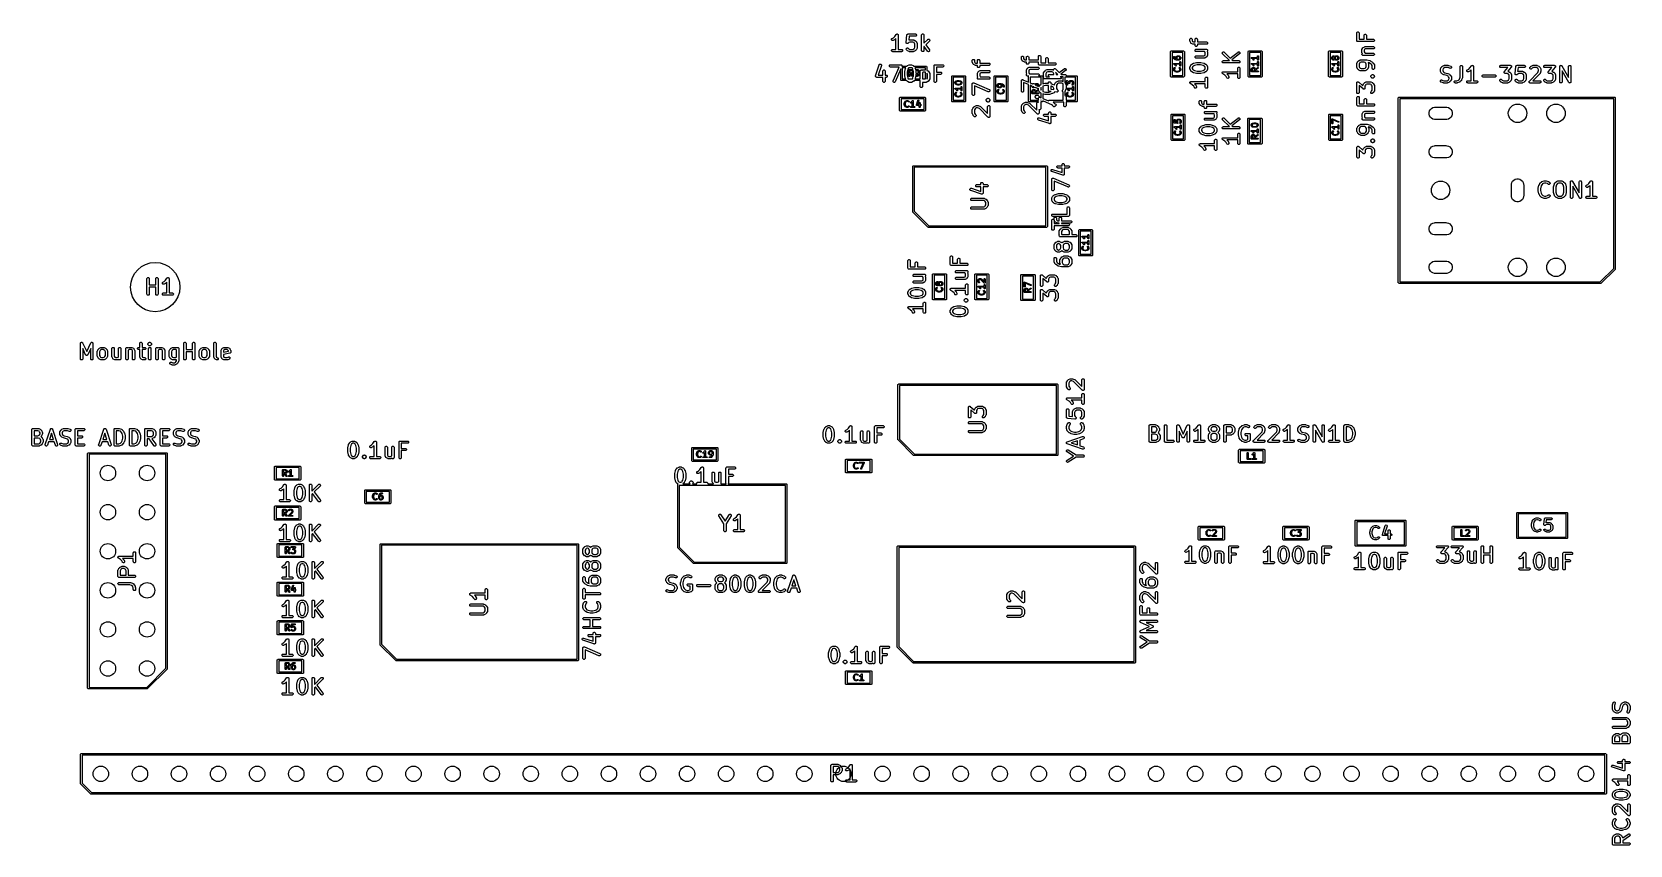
# Model space of a CAD drawing. Extents: x 2.26 to 6.35, y -6.6 to -4.52.
import ezdxf

# ---------------------------------------------------------------- set-up
doc = ezdxf.new("R2010")
doc.units = 0
doc.header["$MEASUREMENT"] = 0
doc.layers.add('BLACK', color=7, linetype='CONTINUOUS')

msp = doc.modelspace()

# ---------------------------------------------------------------- linework, layer by layer
at = {"layer": 'BLACK', "linetype": 'CONTINUOUS'}
for p, q in [((4.4639, -4.539), (4.4643, -4.5379)), ((4.4643, -4.5379), (4.4651, -4.5371)), ((4.4651, -4.5371), (4.4655, -4.5368)), ((4.4655, -4.5368), (4.4689, -4.5351)), ((4.4689, -4.5351), (4.4721, -4.5319)), ((4.4721, -4.5319), (4.4757, -4.5265)), ((4.4752, -4.5371), (4.4727, -4.5396)), ((4.4752, -4.5646), (4.4752, -4.5371)), ((4.4757, -4.5265), (4.476, -4.5261)), ((4.4757, -4.5265), (4.4757, -4.5265)), ((4.4757, -4.5265), (4.4757, -4.5265)), ((4.4757, -4.5265), (4.4757, -4.5265)), ((4.476, -4.5261), (4.4763, -4.5259)), ((4.4763, -4.5259), (4.4765, -4.5257)), ((4.4765, -4.5257), (4.4767, -4.5256)), ((4.4767, -4.5256), (4.477, -4.5254)), ((4.477, -4.5254), (4.4773, -4.5254)), ((4.4773, -4.5254), (4.4775, -4.5252)), ((4.4775, -4.5252), (4.4778, -4.5252)), ((4.4778, -4.5252), (4.4781, -4.5252)), ((4.4781, -4.5252), (4.4784, -4.5252)), ((4.4784, -4.5252), (4.4787, -4.5252)), ((4.4787, -4.5252), (4.479, -4.5254)), ((4.479, -4.5254), (4.4792, -4.5254)), ((4.4792, -4.5254), (4.4795, -4.5256)), ((4.4795, -4.5256), (4.4798, -4.5257)), ((4.4798, -4.5257), (4.48, -4.5259)), ((4.48, -4.5259), (4.4802, -4.5261)), ((4.4802, -4.5261), (4.4804, -4.5263)), ((4.4804, -4.5263), (4.4806, -4.5265)), ((4.4806, -4.5265), (4.4807, -4.5268)), ((4.4807, -4.5268), (4.4808, -4.527)), ((4.4808, -4.527), (4.4809, -4.5273)), ((4.4809, -4.5273), (4.481, -4.5276)), ((4.481, -4.5276), (4.4811, -4.5281)), ((4.4811, -4.5281), (4.4811, -4.5281)), ((4.4811, -4.5281), (4.4811, -4.5281)), ((4.4811, -4.5281), (4.4811, -4.5281)), ((4.4811, -4.5281), (4.4811, -4.5646)), ((4.5014, -4.5466), (4.5033, -4.5278)), ((4.5033, -4.5276), (4.5034, -4.5275)), ((4.5033, -4.5278), (4.5033, -4.5276)), ((4.5033, -4.5276), (4.5033, -4.5276)), ((4.5034, -4.5273), (4.5036, -4.5269)), ((4.5034, -4.5275), (4.5034, -4.5273)), ((4.5036, -4.5269), (4.5038, -4.5265)), ((4.5038, -4.5265), (4.5039, -4.5264)), ((4.5039, -4.5264), (4.504, -4.5263)), ((4.504, -4.5263), (4.5043, -4.526)), ((4.5043, -4.526), (4.5046, -4.5257)), ((4.5046, -4.5257), (4.5047, -4.5256)), ((4.5047, -4.5256), (4.5048, -4.5255)), ((4.5048, -4.5255), (4.5053, -4.5254)), ((4.5053, -4.5254), (4.5057, -4.5252)), ((4.5057, -4.5252), (4.5059, -4.5252)), ((4.5059, -4.5252), (4.5059, -4.5252)), ((4.5059, -4.5252), (4.506, -4.5252)), ((4.506, -4.5252), (4.5062, -4.5252)), ((4.5062, -4.5252), (4.525, -4.5252)), ((4.5089, -4.5311), (4.5079, -4.5409)), ((4.525, -4.5311), (4.5089, -4.5311)), ((4.525, -4.5252), (4.5256, -4.5252)), ((4.5256, -4.531), (4.525, -4.5311)), ((4.5256, -4.5252), (4.5266, -4.5257)), ((4.5266, -4.5306), (4.5256, -4.531)), ((4.5266, -4.5257), (4.5274, -4.5265)), ((4.5274, -4.5298), (4.5266, -4.5306)), ((4.5274, -4.5265), (4.5279, -4.5276)), ((4.5279, -4.5287), (4.5274, -4.5298)), ((4.5279, -4.5276), (4.5279, -4.5287)), ((4.5408, -4.5276), (4.5413, -4.5265)), ((4.5408, -4.5281), (4.5408, -4.5276)), ((4.5408, -4.5675), (4.5408, -4.5281)), ((4.5413, -4.5265), (4.5421, -4.5257)), ((4.5421, -4.5257), (4.5432, -4.5252)), ((4.5432, -4.5252), (4.5443, -4.5252)), ((4.5443, -4.5252), (4.5454, -4.5257)), ((4.5454, -4.5257), (4.5462, -4.5265)), ((4.5462, -4.5265), (4.5466, -4.5276)), ((4.5466, -4.5276), (4.5467, -4.5281)), ((4.5467, -4.5281), (4.5467, -4.5491)), ((4.5571, -4.5388), (4.5582, -4.5384)), ((4.5582, -4.5384), (4.5593, -4.5384)), ((4.5593, -4.5384), (4.5604, -4.5388)), ((5.2273, -4.5391), (5.2274, -4.5385)), ((5.2274, -4.5385), (5.2278, -4.5374)), ((5.2278, -4.5374), (5.2287, -4.5366)), ((5.2287, -4.5366), (5.2297, -4.5362)), ((5.2297, -4.5362), (5.2309, -4.5362)), ((5.2309, -4.5362), (5.2319, -4.5366)), ((5.2319, -4.5366), (5.2327, -4.5374)), ((5.2327, -4.5374), (5.2332, -4.5385)), ((5.2332, -4.5385), (5.2332, -4.5391)), ((5.2405, -4.5385), (5.241, -4.5374)), ((5.2405, -4.5391), (5.2405, -4.5385)), ((5.241, -4.5374), (5.2418, -4.5366)), ((5.2418, -4.5366), (5.2428, -4.5362)), ((5.2428, -4.5362), (5.244, -4.5362)), ((5.244, -4.5362), (5.2451, -4.5366)), ((5.2451, -4.5366), (5.2459, -4.5374)), ((5.2459, -4.5374), (5.2463, -4.5385)), ((5.2463, -4.5385), (5.2464, -4.5391)), ((5.6543, -4.523), (5.6544, -4.5224)), ((5.6543, -4.5417), (5.6543, -4.523)), ((5.6544, -4.5224), (5.6548, -4.5213)), ((5.6548, -4.5213), (5.6556, -4.5205)), ((5.6556, -4.5205), (5.6567, -4.5201)), ((5.6567, -4.5201), (5.6578, -4.5201)), ((5.6578, -4.5201), (5.6589, -4.5205)), ((5.6589, -4.5205), (5.6597, -4.5213)), ((5.6597, -4.5213), (5.6602, -4.5224)), ((5.6602, -4.5224), (5.6602, -4.523)), ((5.6602, -4.523), (5.6602, -4.5388)), ((5.6731, -4.528), (5.6736, -4.527)), ((5.6731, -4.5286), (5.6731, -4.528)), ((5.6731, -4.5388), (5.6731, -4.5286)), ((5.6736, -4.527), (5.6744, -4.5262)), ((5.6744, -4.5262), (5.6754, -4.5257)), ((5.6754, -4.5257), (5.6766, -4.5257)), ((5.6766, -4.5257), (5.6776, -4.5262)), ((5.6776, -4.5262), (5.6785, -4.527)), ((5.6785, -4.527), (5.6789, -4.528)), ((5.6789, -4.528), (5.679, -4.5286)), ((5.679, -4.5286), (5.679, -4.5388)), ((4.464, -4.5402), (4.4639, -4.539)), ((4.4645, -4.5412), (4.464, -4.5402)), ((4.464, -4.5669), (4.4644, -4.5659)), ((4.464, -4.5681), (4.464, -4.5669)), ((4.4644, -4.5692), (4.464, -4.5681)), ((4.4644, -4.5659), (4.4652, -4.5651)), ((4.4652, -4.57), (4.4644, -4.5692)), ((4.4654, -4.542), (4.4645, -4.5412)), ((4.4652, -4.5651), (4.4663, -4.5646)), ((4.4663, -4.5704), (4.4652, -4.57)), ((4.4665, -4.5423), (4.4654, -4.542)), ((4.4663, -4.5646), (4.4669, -4.5646)), ((4.4669, -4.5705), (4.4663, -4.5704)), ((4.4676, -4.5422), (4.4665, -4.5423)), ((4.4669, -4.5646), (4.4752, -4.5646)), ((4.4894, -4.5705), (4.4669, -4.5705)), ((4.4682, -4.542), (4.4676, -4.5422)), ((4.4719, -4.5402), (4.4682, -4.542)), ((4.4722, -4.54), (4.4719, -4.5402)), ((4.4723, -4.54), (4.4722, -4.54)), ((4.4724, -4.5398), (4.4723, -4.5399)), ((4.4723, -4.5399), (4.4723, -4.54)), ((4.4725, -4.5398), (4.4724, -4.5398)), ((4.4727, -4.5396), (4.4725, -4.5398)), ((4.4811, -4.5646), (4.4894, -4.5646)), ((4.4894, -4.5646), (4.4899, -4.5646)), ((4.4899, -4.5704), (4.4894, -4.5705)), ((4.4899, -4.5646), (4.491, -4.5651)), ((4.491, -4.57), (4.4899, -4.5704)), ((4.491, -4.5651), (4.4918, -4.5659)), ((4.4918, -4.5692), (4.491, -4.57)), ((4.4918, -4.5659), (4.4923, -4.5669)), ((4.4923, -4.5681), (4.4918, -4.5692)), ((4.4923, -4.5669), (4.4923, -4.5681)), ((4.5014, -4.5472), (4.5014, -4.5466)), ((4.5015, -4.5473), (4.5014, -4.5472)), ((4.5015, -4.5475), (4.5015, -4.5473)), ((4.5016, -4.5479), (4.5015, -4.5475)), ((4.5015, -4.5632), (4.5019, -4.5621)), ((4.5015, -4.5643), (4.5015, -4.5632)), ((4.5019, -4.5654), (4.5015, -4.5643)), ((4.5018, -4.5483), (4.5016, -4.5479)), ((4.5018, -4.5484), (4.5018, -4.5483)), ((4.5019, -4.5485), (4.5018, -4.5484)), ((4.5022, -4.5488), (4.5019, -4.5485)), ((4.5019, -4.5621), (4.5027, -4.5613)), ((4.5023, -4.5659), (4.5019, -4.5654)), ((4.5025, -4.5492), (4.5022, -4.5488)), ((4.5041, -4.5677), (4.5023, -4.5659)), ((4.5026, -4.5492), (4.5025, -4.5492)), ((4.5027, -4.5493), (4.5026, -4.5492)), ((4.5031, -4.5495), (4.5027, -4.5493)), ((4.5027, -4.5613), (4.5038, -4.5609)), ((4.5035, -4.5497), (4.5031, -4.5495)), ((4.5036, -4.5497), (4.5035, -4.5497)), ((4.5038, -4.5498), (4.5036, -4.5497)), ((4.5042, -4.5498), (4.5038, -4.5498)), ((4.5038, -4.5609), (4.5049, -4.5609)), ((4.5044, -4.5679), (4.5041, -4.5677)), ((4.5046, -4.5498), (4.5042, -4.5498)), ((4.5044, -4.568), (4.5044, -4.5679)), ((4.5045, -4.568), (4.5044, -4.568)), ((4.5046, -4.5681), (4.5045, -4.568)), ((4.5048, -4.5498), (4.5046, -4.5498)), ((4.5047, -4.5681), (4.5046, -4.5681)), ((4.5049, -4.5683), (4.5047, -4.5681)), ((4.5049, -4.5498), (4.5048, -4.5498)), ((4.5053, -4.5496), (4.5049, -4.5498)), ((4.5049, -4.5609), (4.506, -4.5613)), ((4.5087, -4.5702), (4.5049, -4.5683)), ((4.5057, -4.5495), (4.5053, -4.5496)), ((4.5059, -4.5494), (4.5057, -4.5495)), ((4.506, -4.5493), (4.5059, -4.5494)), ((4.5064, -4.549), (4.506, -4.5493)), ((4.506, -4.5613), (4.5064, -4.5617)), ((4.508, -4.5474), (4.5064, -4.549)), ((4.5064, -4.5617), (4.508, -4.5632)), ((4.5079, -4.5409), (4.5087, -4.5405)), ((4.5107, -4.5461), (4.508, -4.5474)), ((4.508, -4.5632), (4.5107, -4.5646)), ((4.5087, -4.5405), (4.5092, -4.5403)), ((4.5092, -4.5704), (4.5087, -4.5702)), ((4.5092, -4.5403), (4.5093, -4.5403)), ((4.5093, -4.5704), (4.5092, -4.5704)), ((4.5093, -4.5403), (4.5094, -4.5402)), ((4.5094, -4.5704), (4.5093, -4.5704)), ((4.5094, -4.5402), (4.51, -4.5402)), ((4.51, -4.5705), (4.5094, -4.5704)), ((4.51, -4.5402), (4.5194, -4.5402)), ((4.5194, -4.5705), (4.51, -4.5705)), ((4.5187, -4.5461), (4.5107, -4.5461)), ((4.5107, -4.5646), (4.5187, -4.5646)), ((4.5214, -4.5474), (4.5187, -4.5461)), ((4.5187, -4.5646), (4.5214, -4.5632)), ((4.5194, -4.5402), (4.5199, -4.5402)), ((4.5199, -4.5704), (4.5194, -4.5705)), ((4.5199, -4.5402), (4.52, -4.5403)), ((4.52, -4.5704), (4.5199, -4.5704)), ((4.52, -4.5403), (4.5201, -4.5403)), ((4.5201, -4.5704), (4.52, -4.5704)), ((4.5201, -4.5403), (4.5207, -4.5405)), ((4.5207, -4.5702), (4.5201, -4.5704)), ((4.5207, -4.5405), (4.5244, -4.5424)), ((4.5244, -4.5683), (4.5207, -4.5702)), ((4.5226, -4.5486), (4.5214, -4.5474)), ((4.5214, -4.5632), (4.5226, -4.562)), ((4.5239, -4.5513), (4.5226, -4.5486)), ((4.5226, -4.562), (4.5239, -4.5593)), ((4.5239, -4.5593), (4.5239, -4.5513)), ((4.5244, -4.5424), (4.5247, -4.5425)), ((4.5247, -4.5681), (4.5244, -4.5683)), ((4.5247, -4.5425), (4.5247, -4.5426)), ((4.5247, -4.5426), (4.5248, -4.5426)), ((4.5248, -4.568), (4.5247, -4.5681)), ((4.5247, -4.5681), (4.5247, -4.5681)), ((4.5248, -4.5426), (4.5249, -4.5427)), ((4.5249, -4.568), (4.5248, -4.568)), ((4.5249, -4.5427), (4.525, -4.5427)), ((4.525, -4.5679), (4.5249, -4.568)), ((4.525, -4.5427), (4.5252, -4.5429)), ((4.5252, -4.5677), (4.525, -4.5679)), ((4.5252, -4.5429), (4.5271, -4.5448)), ((4.5271, -4.5659), (4.5252, -4.5677)), ((4.5271, -4.5448), (4.5273, -4.545)), ((4.5273, -4.5656), (4.5271, -4.5659)), ((4.5273, -4.545), (4.5273, -4.5451)), ((4.5273, -4.5451), (4.5274, -4.5452)), ((4.5274, -4.5655), (4.5273, -4.5656)), ((4.5273, -4.5656), (4.5273, -4.5656)), ((4.5274, -4.5452), (4.5274, -4.5452)), ((4.5274, -4.5452), (4.5275, -4.5453)), ((4.5275, -4.5653), (4.5274, -4.5654)), ((4.5274, -4.5654), (4.5274, -4.5655)), ((4.5275, -4.5453), (4.5276, -4.5456)), ((4.5276, -4.5651), (4.5275, -4.5653)), ((4.5276, -4.5456), (4.5295, -4.5493)), ((4.5295, -4.5613), (4.5276, -4.5651)), ((4.5295, -4.5493), (4.5297, -4.5499)), ((4.5297, -4.5608), (4.5295, -4.5613)), ((4.5297, -4.5499), (4.5297, -4.55)), ((4.5297, -4.55), (4.5298, -4.5501)), ((4.5298, -4.5606), (4.5297, -4.5607)), ((4.5297, -4.5607), (4.5297, -4.5608)), ((4.5298, -4.5501), (4.5298, -4.5506)), ((4.5298, -4.5506), (4.5298, -4.56)), ((4.5298, -4.56), (4.5298, -4.5606)), ((4.5408, -4.5681), (4.5408, -4.5675)), ((4.5413, -4.5692), (4.5408, -4.5681)), ((4.5421, -4.57), (4.5413, -4.5692)), ((4.5432, -4.5704), (4.5421, -4.57)), ((4.5443, -4.5704), (4.5432, -4.5704)), ((4.5454, -4.57), (4.5443, -4.5704)), ((4.5462, -4.5692), (4.5454, -4.57)), ((4.5466, -4.5681), (4.5462, -4.5692)), ((4.5467, -4.5675), (4.5466, -4.5681)), ((4.5467, -4.5491), (4.5566, -4.5392)), ((4.5472, -4.557), (4.5467, -4.5575)), ((4.5467, -4.5575), (4.5467, -4.5675)), ((4.5564, -4.5693), (4.5472, -4.557)), ((4.5608, -4.5434), (4.5514, -4.5528)), ((4.5514, -4.5528), (4.5611, -4.5657)), ((4.5568, -4.5697), (4.5564, -4.5693)), ((4.5566, -4.5392), (4.5571, -4.5388)), ((4.5577, -4.5703), (4.5568, -4.5697)), ((4.5589, -4.5705), (4.5577, -4.5703)), ((4.56, -4.5702), (4.5589, -4.5705)), ((4.5609, -4.5695), (4.56, -4.5702)), ((4.5604, -4.5388), (4.5612, -4.5396)), ((4.5612, -4.5429), (4.5608, -4.5434)), ((4.5615, -4.5685), (4.5609, -4.5695)), ((4.5611, -4.5657), (4.5614, -4.5662)), ((4.5612, -4.5396), (4.5616, -4.5407)), ((4.5616, -4.5418), (4.5612, -4.5429)), ((4.5614, -4.5662), (4.5617, -4.5674)), ((4.5617, -4.5674), (4.5615, -4.5685)), ((4.5616, -4.5407), (4.5616, -4.5418)), ((5.1777, -4.5704), (5.1779, -4.5696)), ((5.1777, -4.6334), (5.1777, -4.5704)), ((5.1779, -4.5696), (5.179, -4.5686)), ((5.179, -4.5686), (5.1797, -4.5684)), ((5.1797, -4.5684), (5.2112, -4.5684)), ((5.1817, -4.5723), (5.1817, -4.6314)), ((5.2092, -4.5723), (5.1817, -4.5723)), ((5.2092, -4.6314), (5.2092, -4.5723)), ((5.2112, -4.5684), (5.212, -4.5686)), ((5.212, -4.5686), (5.213, -4.5696)), ((5.213, -4.5696), (5.2132, -4.5704)), ((5.2132, -4.5704), (5.2132, -4.6334)), ((5.2273, -4.5428), (5.2273, -4.5391)), ((5.2274, -4.5434), (5.2273, -4.5428)), ((5.2274, -4.5435), (5.2274, -4.5434)), ((5.2274, -4.5436), (5.2274, -4.5435)), ((5.2277, -4.5441), (5.2274, -4.5436)), ((5.2295, -4.5479), (5.2277, -4.5441)), ((5.2296, -4.548), (5.2295, -4.5479)), ((5.2297, -4.5481), (5.2296, -4.548)), ((5.2296, -4.548), (5.2296, -4.548)), ((5.2298, -4.5484), (5.2297, -4.5481)), ((5.2301, -4.5486), (5.2298, -4.5484)), ((5.2304, -4.5489), (5.2301, -4.5486)), ((5.2306, -4.5491), (5.2304, -4.5489)), ((5.2307, -4.5491), (5.2306, -4.5491)), ((5.2308, -4.5492), (5.2307, -4.5491)), ((5.2307, -4.5491), (5.2307, -4.5491)), ((5.2346, -4.5511), (5.2308, -4.5492)), ((5.2332, -4.5391), (5.2332, -4.5421)), ((5.2332, -4.5421), (5.2344, -4.5444)), ((5.2344, -4.5444), (5.2366, -4.5455)), ((5.2351, -4.5513), (5.2346, -4.5511)), ((5.2352, -4.5513), (5.2351, -4.5513)), ((5.2353, -4.5513), (5.2352, -4.5513)), ((5.2359, -4.5514), (5.2353, -4.5513)), ((5.2405, -4.5514), (5.2359, -4.5514)), ((5.2366, -4.5455), (5.2405, -4.5455)), ((5.2405, -4.5455), (5.2405, -4.5391)), ((5.2405, -4.5541), (5.2405, -4.5514)), ((5.2405, -4.5546), (5.2405, -4.5541)), ((5.241, -4.5557), (5.2405, -4.5546)), ((5.2405, -4.5666), (5.241, -4.5655)), ((5.2405, -4.5678), (5.2405, -4.5666)), ((5.241, -4.5688), (5.2405, -4.5678)), ((5.2418, -4.5565), (5.241, -4.5557)), ((5.241, -4.5655), (5.2418, -4.5647)), ((5.2418, -4.5696), (5.241, -4.5688)), ((5.2428, -4.557), (5.2418, -4.5565)), ((5.2418, -4.5647), (5.2428, -4.5643)), ((5.2428, -4.5701), (5.2418, -4.5696)), ((5.244, -4.557), (5.2428, -4.557)), ((5.2428, -4.5643), (5.2434, -4.5642)), ((5.2434, -4.5701), (5.2428, -4.5701)), ((5.2434, -4.5642), (5.2697, -4.5642)), ((5.2647, -4.5701), (5.2434, -4.5701)), ((5.2451, -4.5565), (5.244, -4.557)), ((5.2459, -4.5557), (5.2451, -4.5565)), ((5.2463, -4.5546), (5.2459, -4.5557)), ((5.2464, -4.5541), (5.2463, -4.5546)), ((5.2464, -4.5391), (5.2464, -4.5455)), ((5.2464, -4.5455), (5.2697, -4.5455)), ((5.2697, -4.5514), (5.2464, -4.5514)), ((5.2464, -4.5514), (5.2464, -4.5541)), ((5.2654, -4.5708), (5.2647, -4.5701)), ((5.2667, -4.5735), (5.2654, -4.5708)), ((5.2656, -4.58), (5.2667, -4.5777)), ((5.2667, -4.5777), (5.2667, -4.5735)), ((5.2697, -4.5455), (5.2702, -4.5455)), ((5.2702, -4.5513), (5.2697, -4.5514)), ((5.2697, -4.5642), (5.2702, -4.5643)), ((5.2702, -4.5455), (5.2713, -4.546)), ((5.2713, -4.5509), (5.2702, -4.5513)), ((5.2702, -4.5643), (5.2713, -4.5647)), ((5.2713, -4.546), (5.2721, -4.5468)), ((5.2721, -4.5501), (5.2713, -4.5509)), ((5.2713, -4.5647), (5.2721, -4.5655)), ((5.2721, -4.5688), (5.2714, -4.5696)), ((5.2714, -4.5696), (5.2723, -4.5715)), ((5.2721, -4.5468), (5.2726, -4.5479)), ((5.2726, -4.549), (5.2721, -4.5501)), ((5.2721, -4.5655), (5.2726, -4.5666)), ((5.2726, -4.5678), (5.2721, -4.5688)), ((5.2723, -4.5715), (5.2725, -4.572)), ((5.2725, -4.5792), (5.2723, -4.5798)), ((5.2725, -4.572), (5.2725, -4.5721)), ((5.2725, -4.5721), (5.2726, -4.5722)), ((5.2726, -4.579), (5.2725, -4.5791)), ((5.2725, -4.5791), (5.2725, -4.5792)), ((5.2726, -4.5479), (5.2726, -4.549)), ((5.2726, -4.5666), (5.2726, -4.5678)), ((5.2726, -4.5722), (5.2726, -4.5728)), ((5.2726, -4.5728), (5.2726, -4.5784)), ((5.2726, -4.5784), (5.2726, -4.579)), ((5.3103, -4.5733), (5.3107, -4.5722)), ((5.3103, -4.5745), (5.3103, -4.5733)), ((5.3107, -4.5755), (5.3103, -4.5745)), ((5.3107, -4.5722), (5.3115, -4.5714)), ((5.3111, -4.576), (5.3107, -4.5755)), ((5.3286, -4.5934), (5.3111, -4.576)), ((5.3115, -4.5714), (5.3126, -4.571)), ((5.3126, -4.571), (5.3138, -4.571)), ((5.3138, -4.571), (5.3148, -4.5714)), ((5.3148, -4.5714), (5.3153, -4.5718)), ((5.3153, -4.5718), (5.3303, -4.5869)), ((5.3303, -4.5869), (5.3508, -4.5715)), ((5.3543, -4.5763), (5.3346, -4.5911)), ((5.3508, -4.5715), (5.3513, -4.5712)), ((5.3513, -4.5712), (5.3524, -4.5709)), ((5.3524, -4.5709), (5.3535, -4.5711)), ((5.3535, -4.5711), (5.3545, -4.5717)), ((5.3548, -4.5759), (5.3543, -4.5763)), ((5.3545, -4.5717), (5.3552, -4.5726)), ((5.3553, -4.5749), (5.3548, -4.5759)), ((5.3552, -4.5726), (5.3555, -4.5737)), ((5.3555, -4.5737), (5.3553, -4.5749)), ((5.3761, -4.5704), (5.3762, -4.5696)), ((5.3761, -4.6334), (5.3761, -4.5704)), ((5.3762, -4.5696), (5.3773, -4.5686)), ((5.3773, -4.5686), (5.378, -4.5684)), ((5.378, -4.5684), (5.4105, -4.5684)), ((5.38, -4.5723), (5.38, -4.6314)), ((5.4085, -4.5723), (5.38, -4.5723)), ((5.4085, -4.6314), (5.4085, -4.5723)), ((5.4105, -4.5684), (5.4113, -4.5686)), ((5.4113, -4.5686), (5.4123, -4.5696)), ((5.4123, -4.5696), (5.4125, -4.5704)), ((5.4125, -4.5704), (5.4125, -4.6334)), ((5.5823, -4.5704), (5.5824, -4.5696)), ((5.5823, -4.6334), (5.5823, -4.5704)), ((5.5824, -4.5696), (5.5835, -4.5686)), ((5.5835, -4.5686), (5.5842, -4.5684)), ((5.5842, -4.5684), (5.6157, -4.5684)), ((5.5862, -4.5723), (5.5862, -4.6314)), ((5.6138, -4.5723), (5.5862, -4.5723)), ((5.6138, -4.6314), (5.6138, -4.5723)), ((5.6157, -4.5684), (5.6165, -4.5686)), ((5.6165, -4.5686), (5.6176, -4.5696)), ((5.6176, -4.5696), (5.6177, -4.5704)), ((5.6177, -4.5704), (5.6177, -4.6334)), ((5.6544, -4.5423), (5.6543, -4.5417)), ((5.6548, -4.5434), (5.6544, -4.5423)), ((5.6556, -4.5442), (5.6548, -4.5434)), ((5.6567, -4.5446), (5.6556, -4.5442)), ((5.6573, -4.5447), (5.6567, -4.5446)), ((5.6966, -4.5447), (5.6573, -4.5447)), ((5.6602, -4.5388), (5.6731, -4.5388)), ((5.6674, -4.5661), (5.6675, -4.5655)), ((5.6674, -4.5717), (5.6674, -4.5661)), ((5.6675, -4.5723), (5.6674, -4.5717)), ((5.6675, -4.5653), (5.6677, -4.5648)), ((5.6675, -4.5654), (5.6675, -4.5653)), ((5.6675, -4.5655), (5.6675, -4.5654)), ((5.6675, -4.5724), (5.6675, -4.5723)), ((5.6675, -4.5725), (5.6675, -4.5724)), ((5.6677, -4.5731), (5.6675, -4.5725)), ((5.6675, -4.5768), (5.6679, -4.5757)), ((5.6675, -4.5779), (5.6675, -4.5768)), ((5.6679, -4.579), (5.6675, -4.5779)), ((5.6677, -4.5648), (5.6696, -4.561)), ((5.6687, -4.575), (5.6677, -4.5731)), ((5.6679, -4.5757), (5.6687, -4.575)), ((5.6687, -4.5798), (5.6679, -4.579)), ((5.6696, -4.561), (5.6697, -4.5609)), ((5.6697, -4.5608), (5.6699, -4.5605)), ((5.6697, -4.5609), (5.6697, -4.5608)), ((5.6697, -4.5609), (5.6697, -4.5609)), ((5.6699, -4.5605), (5.6702, -4.5603)), ((5.6702, -4.5603), (5.6704, -4.56)), ((5.6704, -4.56), (5.6707, -4.5598)), ((5.6707, -4.5598), (5.6708, -4.5598)), ((5.6708, -4.5598), (5.6709, -4.5597)), ((5.6708, -4.5598), (5.6708, -4.5598)), ((5.6709, -4.5597), (5.6747, -4.5578)), ((5.6745, -4.5646), (5.6733, -4.5668)), ((5.6733, -4.5668), (5.6733, -4.571)), ((5.6733, -4.571), (5.6747, -4.5737)), ((5.6767, -4.5634), (5.6745, -4.5646)), ((5.6747, -4.5578), (5.6752, -4.5576)), ((5.6747, -4.5737), (5.6754, -4.5744)), ((5.6752, -4.5576), (5.6753, -4.5576)), ((5.6753, -4.5576), (5.6754, -4.5576)), ((5.6754, -4.5576), (5.676, -4.5575)), ((5.6754, -4.5744), (5.6966, -4.5744)), ((5.676, -4.5575), (5.6966, -4.5575)), ((5.6966, -4.5634), (5.6767, -4.5634)), ((5.679, -4.5388), (5.6966, -4.5388)), ((5.6966, -4.5388), (5.6972, -4.5388)), ((5.6972, -4.5446), (5.6966, -4.5447)), ((5.6966, -4.5575), (5.6972, -4.5576)), ((5.6972, -4.5634), (5.6966, -4.5634)), ((5.6966, -4.5744), (5.6972, -4.5745)), ((5.6972, -4.5388), (5.6983, -4.5393)), ((5.6983, -4.5442), (5.6972, -4.5446)), ((5.6972, -4.5576), (5.6983, -4.558)), ((5.6983, -4.5629), (5.6972, -4.5634)), ((5.6972, -4.5745), (5.6983, -4.5749)), ((5.6983, -4.5393), (5.6991, -4.5401)), ((5.6991, -4.5434), (5.6983, -4.5442)), ((5.6983, -4.558), (5.6991, -4.5588)), ((5.6991, -4.5621), (5.6983, -4.5629)), ((5.6983, -4.5749), (5.6991, -4.5757)), ((5.6991, -4.579), (5.6983, -4.5798)), ((5.6991, -4.5401), (5.6995, -4.5412)), ((5.6995, -4.5423), (5.6991, -4.5434)), ((5.6991, -4.5588), (5.6995, -4.5599)), ((5.6995, -4.5611), (5.6991, -4.5621)), ((5.6991, -4.5757), (5.6995, -4.5768)), ((5.6995, -4.5779), (5.6991, -4.579)), ((5.6995, -4.5412), (5.6995, -4.5423)), ((5.6995, -4.5599), (5.6995, -4.5611)), ((5.6995, -4.5768), (5.6995, -4.5779)), ((4.4231, -4.6322), (4.4325, -4.6041)), ((4.4381, -4.6059), (4.43, -4.6302)), ((4.4325, -4.6041), (4.4327, -4.6035)), ((4.4327, -4.6035), (4.4335, -4.6027)), ((4.4335, -4.6027), (4.4345, -4.6022)), ((4.4345, -4.6022), (4.4357, -4.6021)), ((4.4357, -4.6021), (4.4368, -4.6024)), ((4.4368, -4.6024), (4.4376, -4.6032)), ((4.4376, -4.6032), (4.4381, -4.6042)), ((4.4381, -4.6042), (4.4382, -4.6054)), ((4.4382, -4.6054), (4.4381, -4.6059)), ((4.4417, -4.62), (4.4418, -4.6194)), ((4.4417, -4.6302), (4.4417, -4.62)), ((4.4418, -4.6194), (4.4422, -4.6184)), ((4.4422, -4.6184), (4.443, -4.6176)), ((4.443, -4.6176), (4.4441, -4.6171)), ((4.4441, -4.6171), (4.4452, -4.6171)), ((4.4452, -4.6171), (4.4463, -4.6176)), ((4.4463, -4.6176), (4.4471, -4.6184)), ((4.4471, -4.6184), (4.4476, -4.6194)), ((4.4476, -4.6194), (4.4476, -4.62)), ((4.4476, -4.62), (4.4476, -4.6302)), ((4.4586, -4.6063), (4.4591, -4.6052)), ((4.4586, -4.6075), (4.4586, -4.6063)), ((4.4591, -4.6085), (4.4586, -4.6075)), ((4.4591, -4.6052), (4.4599, -4.6044)), ((4.4599, -4.6093), (4.4591, -4.6085)), ((4.4599, -4.6044), (4.461, -4.604)), ((4.461, -4.6098), (4.4599, -4.6093)), ((4.461, -4.604), (4.4615, -4.6039)), ((4.4615, -4.6098), (4.461, -4.6098)), ((4.4615, -4.6039), (4.4878, -4.6039)), ((4.4833, -4.6098), (4.4615, -4.6098)), ((4.4682, -4.6451), (4.4833, -4.6098)), ((4.4877, -4.6146), (4.4736, -4.6474)), ((4.4877, -4.6422), (4.4877, -4.6146)), ((4.4878, -4.6039), (4.4884, -4.604)), ((4.4884, -4.604), (4.4884, -4.604)), ((4.4884, -4.604), (4.4884, -4.604)), ((4.4884, -4.604), (4.4889, -4.6042)), ((4.4889, -4.6042), (4.4894, -4.6044)), ((4.4894, -4.6044), (4.4894, -4.6044)), ((4.4894, -4.6044), (4.4895, -4.6044)), ((4.4895, -4.6044), (4.4899, -4.6048)), ((4.4899, -4.6048), (4.4902, -4.6052)), ((4.4902, -4.6052), (4.4903, -4.6053)), ((4.4903, -4.6053), (4.4903, -4.6053)), ((4.4903, -4.6053), (4.4905, -4.6058)), ((4.4905, -4.6058), (4.4907, -4.6063)), ((4.4907, -4.6075), (4.4906, -4.6078)), ((4.4906, -4.6078), (4.5033, -4.6078)), ((4.4907, -4.6063), (4.4907, -4.6063)), ((4.4907, -4.6063), (4.4907, -4.6063)), ((4.4907, -4.6063), (4.4907, -4.6069)), ((4.4907, -4.6069), (4.4907, -4.6075)), ((4.4907, -4.6075), (4.4907, -4.6075)), ((4.4907, -4.6075), (4.4907, -4.6075)), ((4.4916, -4.6117), (4.4916, -4.6403)), ((4.5008, -4.6117), (4.4916, -4.6117)), ((4.498, -4.6212), (4.4999, -4.6137)), ((4.4999, -4.6136), (4.5, -4.6134)), ((4.4999, -4.6137), (4.4999, -4.6136)), ((4.4999, -4.6136), (4.4999, -4.6136)), ((4.5, -4.6134), (4.5001, -4.6131)), ((4.5001, -4.6131), (4.5008, -4.6117)), ((4.5001, -4.6131), (4.5001, -4.6131)), ((4.5001, -4.6131), (4.5001, -4.6131)), ((4.5033, -4.6078), (4.5045, -4.6067)), ((4.5056, -4.6154), (4.5039, -4.6222)), ((4.5045, -4.6067), (4.5047, -4.6065)), ((4.5047, -4.6065), (4.5047, -4.6064)), ((4.5047, -4.6064), (4.5048, -4.6064)), ((4.5048, -4.6064), (4.5049, -4.6063)), ((4.5049, -4.6063), (4.505, -4.6063)), ((4.505, -4.6063), (4.5052, -4.6061)), ((4.5052, -4.6061), (4.509, -4.6042)), ((4.5071, -4.6124), (4.5056, -4.6154)), ((4.5078, -4.6117), (4.5071, -4.6124)), ((4.5166, -4.6117), (4.5078, -4.6117)), ((4.5084, -4.6169), (4.5091, -4.6163)), ((4.5084, -4.6174), (4.5084, -4.6169)), ((4.5084, -4.6331), (4.5084, -4.6174)), ((4.509, -4.6042), (4.5095, -4.604)), ((4.5091, -4.6163), (4.5095, -4.6162)), ((4.5095, -4.604), (4.5096, -4.604)), ((4.5095, -4.6162), (4.5155, -4.6162)), ((4.5096, -4.604), (4.5097, -4.604)), ((4.5097, -4.604), (4.5103, -4.6039)), ((4.5103, -4.6039), (4.514, -4.6039)), ((4.5153, -4.6186), (4.5107, -4.6186)), ((4.5107, -4.6186), (4.5107, -4.6245)), ((4.514, -4.6039), (4.5146, -4.604)), ((4.5146, -4.604), (4.5147, -4.604)), ((4.5147, -4.604), (4.5148, -4.604)), ((4.5148, -4.604), (4.5154, -4.6042)), ((4.5163, -4.6191), (4.5153, -4.6186)), ((4.5154, -4.6042), (4.5191, -4.6061)), ((4.5155, -4.6162), (4.5156, -4.6162)), ((4.5156, -4.6162), (4.5156, -4.6162)), ((4.5156, -4.6162), (4.5158, -4.6163)), ((4.5158, -4.6163), (4.516, -4.6163)), ((4.516, -4.6163), (4.516, -4.6163)), ((4.516, -4.6163), (4.5161, -4.6163)), ((4.5161, -4.6163), (4.5176, -4.6171)), ((4.5168, -4.6196), (4.5163, -4.6191)), ((4.5172, -4.6124), (4.5166, -4.6117)), ((4.5174, -4.6207), (4.5168, -4.6196)), ((4.5188, -4.6154), (4.5172, -4.6124)), ((4.5176, -4.6171), (4.5177, -4.6172)), ((4.5177, -4.6172), (4.5179, -4.6173)), ((4.5179, -4.6173), (4.5186, -4.6181)), ((4.5186, -4.6181), (4.5187, -4.6182)), ((4.5187, -4.6182), (4.5188, -4.6184)), ((4.5205, -4.6222), (4.5188, -4.6154)), ((4.5188, -4.6184), (4.5196, -4.6199)), ((4.5191, -4.6061), (4.5194, -4.6063)), ((4.5194, -4.6063), (4.5194, -4.6063)), ((4.5194, -4.6063), (4.5195, -4.6064)), ((4.5195, -4.6064), (4.5196, -4.6064)), ((4.5196, -4.6064), (4.5196, -4.6065)), ((4.5196, -4.6065), (4.5199, -4.6067)), ((4.5196, -4.6199), (4.5196, -4.6199)), ((4.5196, -4.6199), (4.5196, -4.6199)), ((4.5196, -4.6199), (4.5197, -4.6201)), ((4.5197, -4.6201), (4.5197, -4.6203)), ((4.5197, -4.6203), (4.5197, -4.6203)), ((4.5197, -4.6203), (4.5197, -4.6204)), ((4.5197, -4.6204), (4.5197, -4.6226)), ((4.5199, -4.6067), (4.521, -4.6078)), ((4.521, -4.6078), (4.5527, -4.6078)), ((4.5235, -4.6117), (4.5242, -4.6131)), ((4.5507, -4.6117), (4.5235, -4.6117)), ((4.5242, -4.6131), (4.5242, -4.6131)), ((4.5242, -4.6131), (4.5242, -4.6131)), ((4.5242, -4.6131), (4.5243, -4.6134)), ((4.5243, -4.6134), (4.5244, -4.6136)), ((4.5244, -4.6136), (4.5244, -4.6136)), ((4.5244, -4.6136), (4.5244, -4.6137)), ((4.5244, -4.6137), (4.5253, -4.6172)), ((4.5253, -4.6172), (4.5254, -4.6172)), ((4.5254, -4.6172), (4.5255, -4.6171)), ((4.5255, -4.6171), (4.527, -4.6163)), ((4.5263, -4.6196), (4.526, -4.6201)), ((4.526, -4.6201), (4.5263, -4.6212)), ((4.5267, -4.6191), (4.5263, -4.6196)), ((4.5278, -4.6186), (4.5267, -4.6191)), ((4.527, -4.6163), (4.5271, -4.6163)), ((4.5271, -4.6163), (4.5271, -4.6163)), ((4.5271, -4.6163), (4.5273, -4.6163)), ((4.5273, -4.6163), (4.5275, -4.6162)), ((4.5275, -4.6162), (4.5275, -4.6162)), ((4.5275, -4.6162), (4.5275, -4.6162)), ((4.5275, -4.6162), (4.5305, -4.6162)), ((4.5303, -4.6186), (4.5278, -4.6186)), ((4.5313, -4.6191), (4.5303, -4.6186)), ((4.5305, -4.6162), (4.5306, -4.6162)), ((4.5306, -4.6162), (4.5306, -4.6162)), ((4.5306, -4.6162), (4.5308, -4.6163)), ((4.5308, -4.6163), (4.531, -4.6163)), ((4.531, -4.6163), (4.531, -4.6163)), ((4.531, -4.6163), (4.5311, -4.6163)), ((4.5311, -4.6163), (4.5326, -4.6171)), ((4.5318, -4.6196), (4.5313, -4.6191)), ((4.5324, -4.6207), (4.5318, -4.6196)), ((4.5326, -4.6171), (4.5327, -4.6172)), ((4.5327, -4.6172), (4.5329, -4.6173)), ((4.5329, -4.6173), (4.5336, -4.6181)), ((4.5336, -4.6181), (4.5337, -4.6182)), ((4.5337, -4.6182), (4.5338, -4.6184)), ((4.5338, -4.6184), (4.5346, -4.6199)), ((4.5346, -4.6199), (4.5346, -4.6199)), ((4.5346, -4.6199), (4.5346, -4.6199)), ((4.5346, -4.6199), (4.5347, -4.6201)), ((4.5347, -4.6201), (4.5347, -4.6203)), ((4.5347, -4.6203), (4.5347, -4.6203)), ((4.5347, -4.6203), (4.5347, -4.6204)), ((4.5347, -4.6204), (4.5347, -4.6264)), ((4.5373, -4.62), (4.5374, -4.6194)), ((4.5373, -4.6403), (4.5373, -4.62)), ((4.5374, -4.6194), (4.5378, -4.6184)), ((4.5378, -4.6184), (4.5386, -4.6176)), ((4.5386, -4.6176), (4.5397, -4.6171)), ((4.5397, -4.6171), (4.5409, -4.6171)), ((4.5409, -4.6171), (4.5419, -4.6176)), ((4.5419, -4.6176), (4.5421, -4.6177)), ((4.5421, -4.6177), (4.5427, -4.6174)), ((4.5427, -4.6174), (4.5433, -4.6172)), ((4.5433, -4.6172), (4.5434, -4.6172)), ((4.5434, -4.6172), (4.5435, -4.6171)), ((4.5435, -4.6171), (4.544, -4.6171)), ((4.544, -4.6171), (4.5507, -4.6171)), ((4.5507, -4.6171), (4.5507, -4.6117)), ((4.5527, -4.6078), (4.5534, -4.6079)), ((4.5534, -4.6079), (4.5545, -4.609)), ((4.5545, -4.609), (4.5546, -4.6097)), ((4.5546, -4.6097), (4.5546, -4.6183)), ((4.5546, -4.6183), (4.5566, -4.6192)), ((4.5566, -4.6192), (4.5569, -4.6194)), ((4.5569, -4.6194), (4.5569, -4.6194)), ((4.5569, -4.6194), (4.557, -4.6195)), ((4.557, -4.6195), (4.5571, -4.6195)), ((4.5571, -4.6195), (4.5571, -4.6196)), ((4.5571, -4.6196), (4.5574, -4.6198)), ((4.5574, -4.6198), (4.5592, -4.6217)), ((4.573, -4.6063), (4.5734, -4.6052)), ((4.573, -4.6069), (4.573, -4.6063)), ((4.573, -4.6463), (4.573, -4.6069)), ((4.5734, -4.6052), (4.5743, -4.6044)), ((4.5743, -4.6044), (4.5753, -4.604)), ((4.5753, -4.604), (4.5759, -4.6039)), ((4.5759, -4.6039), (4.5947, -4.6039)), ((4.5947, -4.6098), (4.5789, -4.6098)), ((4.5789, -4.6098), (4.5789, -4.6227)), ((4.5947, -4.6039), (4.5952, -4.604)), ((4.5952, -4.6098), (4.5947, -4.6098)), ((4.5952, -4.604), (4.5963, -4.6044)), ((4.5963, -4.6093), (4.5952, -4.6098)), ((4.5963, -4.6044), (4.5971, -4.6052)), ((4.5971, -4.6085), (4.5963, -4.6093)), ((4.5971, -4.6052), (4.5975, -4.6063)), ((4.5975, -4.6075), (4.5971, -4.6085)), ((4.5975, -4.6063), (4.5975, -4.6075)), ((4.6705, -4.5926), (4.671, -4.5915)), ((4.6705, -4.5932), (4.6705, -4.5926)), ((4.6705, -4.5969), (4.6705, -4.5932)), ((4.6705, -4.5975), (4.6705, -4.5969)), ((4.6706, -4.5976), (4.6705, -4.5975)), ((4.6706, -4.5977), (4.6706, -4.5976)), ((4.6708, -4.5982), (4.6706, -4.5977)), ((4.6727, -4.602), (4.6708, -4.5982)), ((4.671, -4.5915), (4.6718, -4.5907)), ((4.6718, -4.5907), (4.6728, -4.5903)), ((4.6727, -4.6021), (4.6727, -4.602)), ((4.6728, -4.6022), (4.6727, -4.6021)), ((4.6727, -4.6021), (4.6727, -4.6021)), ((4.6728, -4.5903), (4.674, -4.5903)), ((4.673, -4.6025), (4.6728, -4.6022)), ((4.6732, -4.6027), (4.673, -4.6025)), ((4.6735, -4.603), (4.6732, -4.6027)), ((4.6738, -4.6032), (4.6735, -4.603)), ((4.6739, -4.6033), (4.6738, -4.6032)), ((4.6738, -4.6032), (4.6738, -4.6032)), ((4.674, -4.6033), (4.6739, -4.6033)), ((4.674, -4.5903), (4.6751, -4.5907)), ((4.6777, -4.6052), (4.674, -4.6033)), ((4.6751, -4.5907), (4.6759, -4.5915)), ((4.6759, -4.5915), (4.6763, -4.5926)), ((4.6763, -4.5926), (4.6764, -4.5932)), ((4.6764, -4.5932), (4.6764, -4.5962)), ((4.6764, -4.5962), (4.6775, -4.5985)), ((4.6775, -4.5985), (4.6797, -4.5996)), ((4.6783, -4.6054), (4.6777, -4.6052)), ((4.6784, -4.6054), (4.6783, -4.6054)), ((4.6785, -4.6054), (4.6784, -4.6054)), ((4.679, -4.6055), (4.6785, -4.6054)), ((4.6836, -4.6055), (4.679, -4.6055)), ((4.6797, -4.5996), (4.6836, -4.5996)), ((4.6836, -4.5926), (4.6841, -4.5915)), ((4.6836, -4.5932), (4.6836, -4.5926)), ((4.6836, -4.5996), (4.6836, -4.5932)), ((4.6836, -4.6082), (4.6836, -4.6055)), ((4.6836, -4.6087), (4.6836, -4.6082)), ((4.6841, -4.6098), (4.6836, -4.6087)), ((4.6841, -4.5915), (4.6849, -4.5907)), ((4.6849, -4.6106), (4.6841, -4.6098)), ((4.6849, -4.5907), (4.686, -4.5903)), ((4.686, -4.6111), (4.6849, -4.6106)), ((4.686, -4.5903), (4.6871, -4.5903)), ((4.6871, -4.6111), (4.686, -4.6111)), ((4.6871, -4.5903), (4.6882, -4.5907)), ((4.6882, -4.6106), (4.6871, -4.6111)), ((4.6871, -4.6205), (4.6908, -4.6187)), ((4.6882, -4.5907), (4.689, -4.5915)), ((4.689, -4.6098), (4.6882, -4.6106)), ((4.689, -4.5915), (4.6894, -4.5926)), ((4.6894, -4.6087), (4.689, -4.6098)), ((4.6894, -4.5926), (4.6895, -4.5932)), ((4.6895, -4.6082), (4.6894, -4.6087)), ((4.6895, -4.5932), (4.6895, -4.5996)), ((4.6895, -4.5996), (4.7128, -4.5996)), ((4.7128, -4.6055), (4.6895, -4.6055)), ((4.6895, -4.6055), (4.6895, -4.6082)), ((4.6908, -4.6187), (4.6914, -4.6184)), ((4.6914, -4.6184), (4.6915, -4.6184)), ((4.6915, -4.6184), (4.6916, -4.6184)), ((4.6916, -4.6184), (4.6922, -4.6183)), ((4.6922, -4.6183), (4.7128, -4.6183)), ((4.7128, -4.5996), (4.7134, -4.5997)), ((4.7134, -4.6054), (4.7128, -4.6055)), ((4.7128, -4.6183), (4.7134, -4.6184)), ((4.7134, -4.5997), (4.7144, -4.6001)), ((4.7144, -4.605), (4.7134, -4.6054)), ((4.7134, -4.6184), (4.7144, -4.6188)), ((4.7144, -4.6001), (4.7152, -4.6009)), ((4.7152, -4.6042), (4.7144, -4.605)), ((4.7144, -4.6188), (4.7152, -4.6197)), ((4.7152, -4.6009), (4.7157, -4.602)), ((4.7157, -4.6031), (4.7152, -4.6042)), ((4.7152, -4.6197), (4.7157, -4.6207)), ((4.7157, -4.602), (4.7157, -4.6031)), ((4.7961, -4.5842), (4.7966, -4.5832)), ((4.7961, -4.5848), (4.7961, -4.5842)), ((4.7961, -4.5886), (4.7961, -4.5848)), ((4.7961, -4.5891), (4.7961, -4.5886)), ((4.7962, -4.5892), (4.7961, -4.5891)), ((4.7962, -4.5893), (4.7962, -4.5892)), ((4.7964, -4.5899), (4.7962, -4.5893)), ((4.7982, -4.5936), (4.7964, -4.5899)), ((4.7966, -4.5832), (4.7974, -4.5824)), ((4.7974, -4.5824), (4.7984, -4.5819)), ((4.7983, -4.5937), (4.7982, -4.5936)), ((4.7983, -4.5938), (4.7983, -4.5937)), ((4.7984, -4.5938), (4.7983, -4.5938)), ((4.7984, -4.5819), (4.7996, -4.5819)), ((4.7986, -4.5941), (4.7984, -4.5938)), ((4.7988, -4.5944), (4.7986, -4.5941)), ((4.7991, -4.5946), (4.7988, -4.5944)), ((4.7994, -4.5948), (4.7991, -4.5946)), ((4.7994, -4.5949), (4.7994, -4.5948)), ((4.7995, -4.5949), (4.7994, -4.5949)), ((4.7996, -4.5949), (4.7995, -4.5949)), ((4.7996, -4.5819), (4.8006, -4.5824)), ((4.8033, -4.5968), (4.7996, -4.5949)), ((4.8006, -4.5824), (4.8015, -4.5832)), ((4.8015, -4.5832), (4.8019, -4.5842)), ((4.8019, -4.5842), (4.802, -4.5848)), ((4.802, -4.5848), (4.802, -4.5879)), ((4.802, -4.5879), (4.8031, -4.5901)), ((4.8031, -4.5901), (4.8053, -4.5912)), ((4.8039, -4.597), (4.8033, -4.5968)), ((4.804, -4.597), (4.8039, -4.597)), ((4.8041, -4.5971), (4.804, -4.597)), ((4.8046, -4.5971), (4.8041, -4.5971)), ((4.8092, -4.5971), (4.8046, -4.5971)), ((4.8053, -4.5912), (4.8092, -4.5912)), ((4.8092, -4.5842), (4.8097, -4.5832)), ((4.8092, -4.5848), (4.8092, -4.5842)), ((4.8092, -4.5912), (4.8092, -4.5848)), ((4.8092, -4.5998), (4.8092, -4.5971)), ((4.8092, -4.6004), (4.8092, -4.5998)), ((4.8097, -4.6014), (4.8092, -4.6004)), ((4.8092, -4.618), (4.8093, -4.6179)), ((4.8092, -4.6186), (4.8092, -4.618)), ((4.8092, -4.6242), (4.8092, -4.6186)), ((4.8093, -4.6178), (4.8095, -4.6172)), ((4.8093, -4.6179), (4.8093, -4.6178)), ((4.8095, -4.6172), (4.8114, -4.6135)), ((4.8097, -4.5832), (4.8105, -4.5824)), ((4.8105, -4.6023), (4.8097, -4.6014)), ((4.8105, -4.5824), (4.8116, -4.5819)), ((4.8116, -4.6027), (4.8105, -4.6023)), ((4.8114, -4.6134), (4.8114, -4.6133)), ((4.8114, -4.6133), (4.8115, -4.6133)), ((4.8114, -4.6135), (4.8114, -4.6134)), ((4.8115, -4.6133), (4.8117, -4.613)), ((4.8116, -4.5819), (4.8127, -4.5819)), ((4.8127, -4.6027), (4.8116, -4.6027)), ((4.8117, -4.613), (4.812, -4.6128)), ((4.812, -4.6128), (4.8122, -4.6125)), ((4.8122, -4.6125), (4.8125, -4.6123)), ((4.8125, -4.6123), (4.8125, -4.6122)), ((4.8125, -4.6122), (4.8126, -4.6122)), ((4.8126, -4.6122), (4.8127, -4.6122)), ((4.8127, -4.5819), (4.8138, -4.5824)), ((4.8138, -4.6023), (4.8127, -4.6027)), ((4.8127, -4.6122), (4.8164, -4.6103)), ((4.8138, -4.5824), (4.8146, -4.5832)), ((4.8146, -4.6014), (4.8138, -4.6023)), ((4.8146, -4.5832), (4.815, -4.5842)), ((4.815, -4.6004), (4.8146, -4.6014)), ((4.815, -4.5842), (4.8151, -4.5848)), ((4.8151, -4.5998), (4.815, -4.6004)), ((4.8151, -4.5848), (4.8151, -4.5912)), ((4.8151, -4.5912), (4.8384, -4.5912)), ((4.8384, -4.5971), (4.8151, -4.5971)), ((4.8151, -4.5971), (4.8151, -4.5998)), ((4.8162, -4.617), (4.8151, -4.6193)), ((4.8151, -4.6193), (4.8151, -4.6235)), ((4.8185, -4.6159), (4.8162, -4.617)), ((4.8164, -4.6103), (4.817, -4.6101)), ((4.817, -4.6101), (4.8171, -4.6101)), ((4.8171, -4.6101), (4.8172, -4.61)), ((4.8172, -4.61), (4.8178, -4.61)), ((4.8178, -4.61), (4.8384, -4.61)), ((4.8384, -4.6159), (4.8185, -4.6159)), ((4.8384, -4.5912), (4.839, -4.5913)), ((4.839, -4.5971), (4.8384, -4.5971)), ((4.8384, -4.61), (4.839, -4.61)), ((4.839, -4.6158), (4.8384, -4.6159)), ((4.839, -4.5913), (4.8398, -4.5916)), ((4.8398, -4.5967), (4.839, -4.5971)), ((4.839, -4.61), (4.84, -4.6105)), ((4.84, -4.6154), (4.839, -4.6158)), ((4.8398, -4.5824), (4.8403, -4.5814)), ((4.8398, -4.583), (4.8398, -4.5824)), ((4.8398, -4.5916), (4.8398, -4.583)), ((4.8398, -4.6018), (4.8398, -4.5967)), ((4.8398, -4.6023), (4.8398, -4.6018)), ((4.8403, -4.6034), (4.8398, -4.6023)), ((4.84, -4.6105), (4.8408, -4.6113)), ((4.8408, -4.6146), (4.84, -4.6154)), ((4.8403, -4.5814), (4.8411, -4.5806)), ((4.8411, -4.6042), (4.8403, -4.6034)), ((4.8408, -4.6113), (4.8413, -4.6124)), ((4.8413, -4.6135), (4.8408, -4.6146)), ((4.8411, -4.5806), (4.8421, -4.5801)), ((4.8421, -4.6046), (4.8411, -4.6042)), ((4.8413, -4.6124), (4.8413, -4.6135)), ((4.8421, -4.5801), (4.8433, -4.5801)), ((4.8427, -4.6047), (4.8421, -4.6046)), ((4.8821, -4.6047), (4.8427, -4.6047)), ((4.8433, -4.5801), (4.8443, -4.5806)), ((4.8443, -4.5806), (4.8452, -4.5814)), ((4.8452, -4.5814), (4.8456, -4.5824)), ((4.8456, -4.5824), (4.8457, -4.583)), ((4.8457, -4.583), (4.8457, -4.5988)), ((4.8457, -4.5988), (4.8585, -4.5988)), ((4.8554, -4.6205), (4.8556, -4.6203)), ((4.8556, -4.6203), (4.8575, -4.6184)), ((4.8575, -4.6184), (4.8577, -4.6182)), ((4.8577, -4.6182), (4.8578, -4.6182)), ((4.8578, -4.6182), (4.8579, -4.6181)), ((4.8579, -4.6181), (4.8579, -4.618)), ((4.8579, -4.618), (4.858, -4.618)), ((4.858, -4.618), (4.8583, -4.6179)), ((4.8583, -4.6179), (4.862, -4.616)), ((4.8585, -4.5886), (4.8586, -4.5881)), ((4.8585, -4.5988), (4.8585, -4.5886)), ((4.8586, -4.5881), (4.859, -4.587)), ((4.859, -4.587), (4.8598, -4.5862)), ((4.8598, -4.5862), (4.8609, -4.5857)), ((4.8609, -4.5857), (4.862, -4.5857)), ((4.862, -4.5857), (4.8631, -4.5862)), ((4.862, -4.616), (4.8626, -4.6158)), ((4.8626, -4.6158), (4.8627, -4.6158)), ((4.8627, -4.6158), (4.8628, -4.6157)), ((4.8628, -4.6157), (4.8633, -4.6157)), ((4.8631, -4.5862), (4.8639, -4.587)), ((4.8633, -4.6157), (4.8746, -4.6157)), ((4.8639, -4.587), (4.8644, -4.5881)), ((4.8644, -4.5881), (4.8644, -4.5886)), ((4.8644, -4.5886), (4.8644, -4.5988)), ((4.8644, -4.5988), (4.8821, -4.5988)), ((4.8746, -4.6157), (4.8752, -4.6157)), ((4.8752, -4.6157), (4.8753, -4.6158)), ((4.8753, -4.6158), (4.8754, -4.6158)), ((4.8754, -4.6158), (4.8759, -4.616)), ((4.8759, -4.616), (4.8787, -4.6174)), ((4.8785, -4.6159), (4.879, -4.6148)), ((4.8785, -4.617), (4.8785, -4.6159)), ((4.8787, -4.6174), (4.8785, -4.617)), ((4.879, -4.6148), (4.8798, -4.614)), ((4.8798, -4.614), (4.8808, -4.6136)), ((4.8808, -4.6136), (4.882, -4.6136)), ((4.882, -4.6136), (4.8831, -4.614)), ((4.8821, -4.5988), (4.8827, -4.5989)), ((4.8827, -4.6046), (4.8821, -4.6047)), ((4.8827, -4.5989), (4.8837, -4.5993)), ((4.8837, -4.6042), (4.8827, -4.6046)), ((4.8831, -4.614), (4.8835, -4.6144)), ((4.8835, -4.6144), (4.8929, -4.6238)), ((4.8837, -4.5993), (4.8845, -4.6001)), ((4.8845, -4.6034), (4.8837, -4.6042)), ((4.8845, -4.6001), (4.885, -4.6012)), ((4.885, -4.6023), (4.8845, -4.6034)), ((4.885, -4.6012), (4.885, -4.6023)), ((4.8929, -4.6238), (4.9059, -4.6141)), ((4.9094, -4.6188), (4.8972, -4.628)), ((4.9059, -4.6141), (4.9064, -4.6138)), ((4.9064, -4.6138), (4.9075, -4.6135)), ((4.9075, -4.6135), (4.9086, -4.6137)), ((4.9086, -4.6137), (4.9096, -4.6143)), ((4.9099, -4.6184), (4.9094, -4.6188)), ((4.9096, -4.6143), (4.9103, -4.6152)), ((4.9105, -4.6174), (4.9099, -4.6184)), ((4.9103, -4.6152), (4.9106, -4.6163)), ((4.9106, -4.6163), (4.9105, -4.6174)), ((5.1857, -4.5835), (5.1858, -4.583)), ((5.1857, -4.5865), (5.1857, -4.5835)), ((5.1857, -4.5866), (5.1857, -4.5865)), ((5.1857, -4.5868), (5.1857, -4.5866)), ((5.1857, -4.5866), (5.1857, -4.5866)), ((5.1858, -4.5869), (5.1857, -4.5868)), ((5.1857, -4.6013), (5.1858, -4.6012)), ((5.1858, -4.6016), (5.1857, -4.6013)), ((5.1857, -4.6148), (5.1858, -4.6146)), ((5.1857, -4.615), (5.1857, -4.6148)), ((5.1857, -4.6165), (5.1857, -4.615)), ((5.1857, -4.6167), (5.1857, -4.6165)), ((5.1858, -4.6169), (5.1857, -4.6167)), ((5.1858, -4.583), (5.1864, -4.5824)), ((5.1858, -4.587), (5.1858, -4.5869)), ((5.1866, -4.5885), (5.1858, -4.587)), ((5.1858, -4.587), (5.1858, -4.587)), ((5.1858, -4.601), (5.186, -4.6008)), ((5.1858, -4.6012), (5.1858, -4.601)), ((5.1858, -4.6019), (5.1858, -4.6016)), ((5.1859, -4.602), (5.1858, -4.6019)), ((5.1858, -4.6146), (5.1865, -4.6124)), ((5.1865, -4.6191), (5.1858, -4.6169)), ((5.1859, -4.6022), (5.1859, -4.602)), ((5.1862, -4.6025), (5.1859, -4.6022)), ((5.186, -4.6008), (5.1862, -4.6005)), ((5.1862, -4.6005), (5.1863, -4.6005)), ((5.1884, -4.6039), (5.1862, -4.6025)), ((5.1863, -4.6005), (5.1864, -4.6004)), ((5.1864, -4.5824), (5.1873, -4.5824)), ((5.1864, -4.6004), (5.1869, -4.6003)), ((5.1865, -4.6123), (5.1866, -4.6121)), ((5.1865, -4.6124), (5.1865, -4.6123)), ((5.1865, -4.6123), (5.1865, -4.6123)), ((5.1865, -4.6192), (5.1865, -4.6191)), ((5.1866, -4.6194), (5.1865, -4.6192)), ((5.1865, -4.6192), (5.1865, -4.6192)), ((5.1867, -4.5887), (5.1866, -4.5885)), ((5.1866, -4.6121), (5.1867, -4.612)), ((5.1867, -4.6195), (5.1866, -4.6194)), ((5.1868, -4.5888), (5.1867, -4.5887)), ((5.1867, -4.612), (5.1868, -4.612)), ((5.1868, -4.6195), (5.1867, -4.6195)), ((5.1875, -4.5896), (5.1868, -4.5888)), ((5.1868, -4.6119), (5.1875, -4.6112)), ((5.1868, -4.612), (5.1868, -4.6119)), ((5.1868, -4.6196), (5.1868, -4.6195)), ((5.1883, -4.6211), (5.1868, -4.6196)), ((5.1869, -4.6003), (5.2014, -4.6003)), ((5.1873, -4.5824), (5.188, -4.583)), ((5.1876, -4.5896), (5.1875, -4.5896)), ((5.1875, -4.6112), (5.1879, -4.6109)), ((5.1877, -4.5897), (5.1876, -4.5896)), ((5.19, -4.5912), (5.1877, -4.5897)), ((5.1879, -4.6109), (5.1888, -4.6109)), ((5.188, -4.583), (5.1881, -4.5835)), ((5.1881, -4.5835), (5.1881, -4.5862)), ((5.1881, -4.5862), (5.1886, -4.5873)), ((5.1887, -4.6134), (5.1881, -4.6152)), ((5.1881, -4.6152), (5.1881, -4.6163)), ((5.1881, -4.6163), (5.1887, -4.6181)), ((5.1896, -4.6052), (5.1884, -4.6039)), ((5.1886, -4.5873), (5.1891, -4.5878)), ((5.1892, -4.6128), (5.1887, -4.6134)), ((5.1887, -4.6181), (5.1898, -4.6193)), ((5.1888, -4.6109), (5.1895, -4.6115)), ((5.1891, -4.5878), (5.1911, -4.5892)), ((5.1895, -4.6124), (5.1892, -4.6128)), ((5.1895, -4.6115), (5.1895, -4.6124)), ((5.1903, -4.6065), (5.1896, -4.6052)), ((5.1898, -4.6193), (5.191, -4.6199)), ((5.1902, -4.5913), (5.19, -4.5912)), ((5.1903, -4.5914), (5.1902, -4.5913)), ((5.1933, -4.5921), (5.1903, -4.5914)), ((5.1906, -4.6069), (5.1903, -4.6065)), ((5.2014, -4.6027), (5.1905, -4.6027)), ((5.1905, -4.6027), (5.1915, -4.6037)), ((5.1915, -4.6072), (5.1906, -4.6069)), ((5.191, -4.6199), (5.1938, -4.6206)), ((5.1911, -4.5892), (5.1923, -4.5894)), ((5.1915, -4.6037), (5.1916, -4.6038)), ((5.1923, -4.6068), (5.1915, -4.6072)), ((5.1916, -4.6038), (5.1917, -4.604)), ((5.1917, -4.5847), (5.1918, -4.5845)), ((5.1917, -4.5849), (5.1917, -4.5847)), ((5.1917, -4.585), (5.1917, -4.5849)), ((5.1917, -4.5849), (5.1917, -4.5849)), ((5.1917, -4.588), (5.1917, -4.585)), ((5.1917, -4.5881), (5.1917, -4.588)), ((5.1917, -4.5883), (5.1917, -4.5881)), ((5.1917, -4.5881), (5.1917, -4.5881)), ((5.1918, -4.5884), (5.1917, -4.5883)), ((5.1917, -4.604), (5.1924, -4.6055)), ((5.1918, -4.5845), (5.1926, -4.583)), ((5.1918, -4.5845), (5.1918, -4.5845)), ((5.1918, -4.5845), (5.1918, -4.5845)), ((5.1918, -4.5885), (5.1918, -4.5884)), ((5.1923, -4.5894), (5.1918, -4.5885)), ((5.1918, -4.5885), (5.1918, -4.5885)), ((5.1925, -4.6059), (5.1923, -4.6068)), ((5.1924, -4.6055), (5.1925, -4.6059)), ((5.1926, -4.583), (5.1927, -4.5828)), ((5.1927, -4.5828), (5.1928, -4.5827)), ((5.1928, -4.5827), (5.1935, -4.5819)), ((5.1935, -4.5921), (5.1933, -4.5921)), ((5.1935, -4.5819), (5.1937, -4.5818)), ((5.1936, -4.5922), (5.1935, -4.5921)), ((5.1996, -4.5922), (5.1936, -4.5922)), ((5.1937, -4.5818), (5.1938, -4.5817)), ((5.1938, -4.5817), (5.1953, -4.5809)), ((5.1946, -4.5842), (5.1941, -4.5853)), ((5.1941, -4.5853), (5.1941, -4.5877)), ((5.1941, -4.5877), (5.1946, -4.5888)), ((5.1951, -4.5837), (5.1946, -4.5842)), ((5.1946, -4.5888), (5.1951, -4.5893)), ((5.1961, -4.5832), (5.1951, -4.5837)), ((5.1951, -4.5893), (5.1961, -4.5898)), ((5.1953, -4.5809), (5.1954, -4.5809)), ((5.1954, -4.5809), (5.1954, -4.5809)), ((5.1954, -4.5809), (5.1956, -4.5809)), ((5.1956, -4.5809), (5.1958, -4.5808)), ((5.1957, -4.6206), (5.1985, -4.6199)), ((5.1958, -4.5808), (5.1958, -4.5808)), ((5.1958, -4.5808), (5.1959, -4.5808)), ((5.1959, -4.5808), (5.1996, -4.5808)), ((5.1993, -4.5832), (5.1961, -4.5832)), ((5.1961, -4.5898), (5.1993, -4.5898)), ((5.1985, -4.6199), (5.1997, -4.6193)), ((5.2004, -4.5837), (5.1993, -4.5832)), ((5.1993, -4.5898), (5.2004, -4.5893)), ((5.1996, -4.5808), (5.1997, -4.5808)), ((5.1997, -4.5922), (5.1996, -4.5922)), ((5.1997, -4.5808), (5.1997, -4.5808)), ((5.1997, -4.5808), (5.1999, -4.5809)), ((5.1999, -4.5921), (5.1997, -4.5922)), ((5.1997, -4.5922), (5.1997, -4.5922)), ((5.1997, -4.6193), (5.2008, -4.6181)), ((5.1999, -4.5809), (5.2001, -4.5809)), ((5.2001, -4.5921), (5.1999, -4.5921)), ((5.2, -4.6115), (5.2007, -4.6109)), ((5.2, -4.6124), (5.2, -4.6115)), ((5.2003, -4.6128), (5.2, -4.6124)), ((5.2001, -4.5809), (5.2001, -4.5809)), ((5.2001, -4.5809), (5.2001, -4.5809)), ((5.2001, -4.5809), (5.2016, -4.5817)), ((5.2016, -4.5913), (5.2001, -4.5921)), ((5.2001, -4.5921), (5.2001, -4.5921)), ((5.2001, -4.5921), (5.2001, -4.5921)), ((5.2008, -4.6134), (5.2003, -4.6128)), ((5.2009, -4.5842), (5.2004, -4.5837)), ((5.2004, -4.5893), (5.2009, -4.5888)), ((5.2007, -4.6109), (5.2016, -4.6109)), ((5.2014, -4.6152), (5.2008, -4.6134)), ((5.2008, -4.6181), (5.2014, -4.6163)), ((5.2014, -4.5853), (5.2009, -4.5842)), ((5.2009, -4.5888), (5.2014, -4.5877)), ((5.2027, -4.6196), (5.2012, -4.6211)), ((5.2014, -4.5877), (5.2014, -4.5853)), ((5.2014, -4.597), (5.2015, -4.5965)), ((5.2014, -4.6003), (5.2014, -4.597)), ((5.2014, -4.606), (5.2014, -4.6027)), ((5.2015, -4.6064), (5.2014, -4.606)), ((5.2014, -4.6163), (5.2014, -4.6152)), ((5.2015, -4.5965), (5.2022, -4.5959)), ((5.2022, -4.6071), (5.2015, -4.6064)), ((5.2016, -4.5817), (5.2018, -4.5818)), ((5.2018, -4.5912), (5.2016, -4.5913)), ((5.2016, -4.6109), (5.202, -4.6112)), ((5.2018, -4.5818), (5.202, -4.5819)), ((5.202, -4.5911), (5.2018, -4.5912)), ((5.202, -4.5819), (5.2027, -4.5827)), ((5.2027, -4.5903), (5.202, -4.5911)), ((5.202, -4.6112), (5.2027, -4.6119)), ((5.2022, -4.5959), (5.2031, -4.5959)), ((5.2031, -4.6071), (5.2022, -4.6071)), ((5.2027, -4.5827), (5.2028, -4.5828)), ((5.2028, -4.5902), (5.2027, -4.5903)), ((5.2027, -4.6119), (5.2027, -4.612)), ((5.2027, -4.612), (5.2028, -4.612)), ((5.2028, -4.6195), (5.2027, -4.6195)), ((5.2027, -4.6195), (5.2027, -4.6196)), ((5.2028, -4.5828), (5.2029, -4.583)), ((5.2029, -4.59), (5.2028, -4.5902)), ((5.2028, -4.612), (5.2029, -4.6121)), ((5.2029, -4.6194), (5.2028, -4.6195)), ((5.2029, -4.583), (5.2037, -4.5845)), ((5.2037, -4.5885), (5.2029, -4.59)), ((5.2029, -4.6121), (5.203, -4.6123)), ((5.203, -4.6192), (5.2029, -4.6194)), ((5.203, -4.6123), (5.203, -4.6123)), ((5.203, -4.6123), (5.203, -4.6124)), ((5.203, -4.6124), (5.2037, -4.6146)), ((5.2037, -4.6169), (5.203, -4.6191)), ((5.203, -4.6191), (5.203, -4.6192)), ((5.203, -4.6192), (5.203, -4.6192)), ((5.2031, -4.5959), (5.2037, -4.5965)), ((5.2037, -4.6064), (5.2031, -4.6071)), ((5.2037, -4.5845), (5.2037, -4.5845)), ((5.2037, -4.5845), (5.2037, -4.5845)), ((5.2037, -4.5845), (5.2037, -4.5847)), ((5.2037, -4.5847), (5.2038, -4.5849)), ((5.2038, -4.5881), (5.2037, -4.5883)), ((5.2037, -4.5883), (5.2037, -4.5884)), ((5.2037, -4.5884), (5.2037, -4.5885)), ((5.2037, -4.5885), (5.2037, -4.5885)), ((5.2037, -4.5965), (5.2038, -4.597)), ((5.2038, -4.606), (5.2037, -4.6064)), ((5.2037, -4.6146), (5.2038, -4.6148)), ((5.2038, -4.6167), (5.2037, -4.6169)), ((5.2038, -4.5849), (5.2038, -4.5849)), ((5.2038, -4.5849), (5.2038, -4.585)), ((5.2038, -4.585), (5.2038, -4.588)), ((5.2038, -4.588), (5.2038, -4.5881)), ((5.2038, -4.5881), (5.2038, -4.5881)), ((5.2038, -4.597), (5.2038, -4.606)), ((5.2038, -4.6148), (5.2038, -4.615)), ((5.2038, -4.615), (5.2038, -4.6165)), ((5.2038, -4.6165), (5.2038, -4.6167)), ((5.2273, -4.6103), (5.2274, -4.6097)), ((5.2273, -4.6141), (5.2273, -4.6103)), ((5.2274, -4.6146), (5.2273, -4.6141)), ((5.2274, -4.6095), (5.2277, -4.609)), ((5.2274, -4.6096), (5.2274, -4.6095)), ((5.2274, -4.6097), (5.2274, -4.6096)), ((5.2274, -4.6147), (5.2274, -4.6146)), ((5.2274, -4.6148), (5.2274, -4.6147)), ((5.2277, -4.6154), (5.2274, -4.6148)), ((5.2277, -4.609), (5.2295, -4.6052)), ((5.2295, -4.6191), (5.2277, -4.6154)), ((5.2295, -4.6052), (5.2297, -4.605)), ((5.2297, -4.6194), (5.2295, -4.6191)), ((5.2297, -4.6049), (5.2298, -4.6048)), ((5.2297, -4.605), (5.2297, -4.6049)), ((5.2298, -4.6195), (5.2297, -4.6194)), ((5.2297, -4.6194), (5.2297, -4.6194)), ((5.2298, -4.6048), (5.2298, -4.6047)), ((5.2298, -4.6047), (5.2299, -4.6047)), ((5.2298, -4.6196), (5.2298, -4.6195)), ((5.2299, -4.6197), (5.2298, -4.6196)), ((5.2299, -4.6047), (5.2301, -4.6045)), ((5.2301, -4.6199), (5.2299, -4.6197)), ((5.2301, -4.6045), (5.232, -4.6026)), ((5.232, -4.6218), (5.2301, -4.6199)), ((5.232, -4.6026), (5.2322, -4.6024)), ((5.2322, -4.6024), (5.2322, -4.6023)), ((5.2322, -4.6023), (5.2323, -4.6023)), ((5.2323, -4.6023), (5.2324, -4.6022)), ((5.2324, -4.6022), (5.2325, -4.6022)), ((5.2325, -4.6022), (5.2327, -4.602)), ((5.2327, -4.602), (5.2365, -4.6002)), ((5.2346, -4.6083), (5.2332, -4.611)), ((5.2332, -4.611), (5.2332, -4.6134)), ((5.2332, -4.6134), (5.2346, -4.6161)), ((5.2358, -4.6071), (5.2346, -4.6083)), ((5.2346, -4.6161), (5.2358, -4.6173)), ((5.2388, -4.6056), (5.2358, -4.6071)), ((5.2358, -4.6173), (5.2388, -4.6188)), ((5.2365, -4.6002), (5.2365, -4.6001)), ((5.2365, -4.6001), (5.2368, -4.6001)), ((5.2365, -4.6002), (5.2365, -4.6002)), ((5.2368, -4.6001), (5.237, -4.6)), ((5.237, -4.6), (5.2371, -4.5999)), ((5.237, -4.6), (5.237, -4.6)), ((5.2371, -4.5999), (5.2446, -4.5981)), ((5.2457, -4.6039), (5.2388, -4.6056)), ((5.2388, -4.6188), (5.2457, -4.6205)), ((5.2405, -4.5835), (5.241, -4.5824)), ((5.2405, -4.5846), (5.2405, -4.5835)), ((5.241, -4.5857), (5.2405, -4.5846)), ((5.241, -4.5824), (5.2418, -4.5816)), ((5.2418, -4.5865), (5.241, -4.5857)), ((5.2418, -4.5816), (5.2428, -4.5812)), ((5.2428, -4.587), (5.2418, -4.5865)), ((5.2428, -4.5812), (5.2434, -4.5811)), ((5.2434, -4.587), (5.2428, -4.587)), ((5.2434, -4.5811), (5.2633, -4.5811)), ((5.264, -4.587), (5.2434, -4.587)), ((5.2446, -4.5981), (5.2447, -4.5981)), ((5.2447, -4.5981), (5.2447, -4.598)), ((5.2447, -4.598), (5.2449, -4.598)), ((5.2449, -4.598), (5.2451, -4.598)), ((5.2451, -4.598), (5.2452, -4.598)), ((5.2452, -4.598), (5.2453, -4.598)), ((5.2453, -4.598), (5.2547, -4.598)), ((5.2543, -4.6039), (5.2457, -4.6039)), ((5.2611, -4.6056), (5.2543, -4.6039)), ((5.2543, -4.6205), (5.2611, -4.6188)), ((5.2547, -4.598), (5.2548, -4.598)), ((5.2548, -4.598), (5.2548, -4.598)), ((5.2548, -4.598), (5.255, -4.598)), ((5.255, -4.598), (5.2552, -4.598)), ((5.2552, -4.598), (5.2553, -4.5981)), ((5.2553, -4.5981), (5.2554, -4.5981)), ((5.2554, -4.5981), (5.2629, -4.5999)), ((5.2642, -4.6071), (5.2611, -4.6056)), ((5.2611, -4.6188), (5.2642, -4.6173)), ((5.2629, -4.5999), (5.2629, -4.6)), ((5.2629, -4.6), (5.2629, -4.6)), ((5.2629, -4.6), (5.2632, -4.6001)), ((5.2632, -4.6001), (5.2634, -4.6001)), ((5.2633, -4.5811), (5.2656, -4.58)), ((5.2634, -4.6001), (5.2634, -4.6002)), ((5.2634, -4.6002), (5.2635, -4.6002)), ((5.2635, -4.6002), (5.2672, -4.602)), ((5.2646, -4.587), (5.264, -4.587)), ((5.2654, -4.6083), (5.2642, -4.6071)), ((5.2642, -4.6173), (5.2654, -4.6161)), ((5.2647, -4.5869), (5.2646, -4.587)), ((5.2648, -4.5869), (5.2647, -4.5869)), ((5.2654, -4.5867), (5.2648, -4.5869)), ((5.2691, -4.5848), (5.2654, -4.5867)), ((5.2667, -4.611), (5.2654, -4.6083)), ((5.2654, -4.6161), (5.2667, -4.6134)), ((5.2667, -4.6134), (5.2667, -4.611)), ((5.2672, -4.602), (5.2675, -4.6022)), ((5.2675, -4.6022), (5.2676, -4.6022)), ((5.2676, -4.6022), (5.2676, -4.6023)), ((5.2676, -4.6023), (5.2677, -4.6023)), ((5.2677, -4.6023), (5.2678, -4.6024)), ((5.2678, -4.6024), (5.268, -4.6026)), ((5.268, -4.6026), (5.2699, -4.6045)), ((5.2699, -4.6199), (5.268, -4.6218)), ((5.2692, -4.5848), (5.2691, -4.5848)), ((5.2693, -4.5847), (5.2692, -4.5848)), ((5.2692, -4.5848), (5.2692, -4.5848)), ((5.2696, -4.5845), (5.2693, -4.5847)), ((5.2698, -4.5842), (5.2696, -4.5845)), ((5.2701, -4.584), (5.2698, -4.5842)), ((5.2699, -4.6045), (5.2701, -4.6047)), ((5.2701, -4.6197), (5.2699, -4.6199)), ((5.2703, -4.5837), (5.2701, -4.584)), ((5.2701, -4.6047), (5.2701, -4.6047)), ((5.2701, -4.6047), (5.2702, -4.6048)), ((5.2702, -4.6195), (5.2701, -4.6196)), ((5.2701, -4.6196), (5.2701, -4.6197)), ((5.2702, -4.6048), (5.2702, -4.6049)), ((5.2702, -4.6049), (5.2703, -4.605)), ((5.2703, -4.6194), (5.2702, -4.6194)), ((5.2702, -4.6194), (5.2702, -4.6195)), ((5.2704, -4.5836), (5.2703, -4.5837)), ((5.2703, -4.605), (5.2704, -4.6052)), ((5.2704, -4.6191), (5.2703, -4.6194)), ((5.2723, -4.5798), (5.2704, -4.5835)), ((5.2704, -4.5835), (5.2704, -4.5836)), ((5.2704, -4.5836), (5.2704, -4.5836)), ((5.2704, -4.6052), (5.2723, -4.609)), ((5.2723, -4.6154), (5.2704, -4.6191)), ((5.2723, -4.609), (5.2725, -4.6095)), ((5.2725, -4.6148), (5.2723, -4.6154)), ((5.2725, -4.6095), (5.2725, -4.6096)), ((5.2725, -4.6096), (5.2726, -4.6097)), ((5.2726, -4.6146), (5.2725, -4.6147)), ((5.2725, -4.6147), (5.2725, -4.6148)), ((5.2726, -4.6097), (5.2726, -4.6103)), ((5.2726, -4.6103), (5.2726, -4.6141)), ((5.2726, -4.6141), (5.2726, -4.6146)), ((5.3103, -4.5958), (5.3107, -4.5947)), ((5.3103, -4.597), (5.3103, -4.5958)), ((5.3107, -4.598), (5.3103, -4.597)), ((5.3107, -4.5947), (5.3115, -4.5939)), ((5.3115, -4.5988), (5.3107, -4.598)), ((5.3115, -4.5939), (5.3126, -4.5935)), ((5.3126, -4.5993), (5.3115, -4.5988)), ((5.3126, -4.5935), (5.3132, -4.5934)), ((5.3132, -4.5993), (5.3126, -4.5993)), ((5.3132, -4.5934), (5.3286, -4.5934)), ((5.3526, -4.5993), (5.3132, -4.5993)), ((5.3346, -4.5911), (5.3369, -4.5934)), ((5.3369, -4.5934), (5.3526, -4.5934)), ((5.3496, -4.6133), (5.3497, -4.6127)), ((5.3496, -4.6216), (5.3496, -4.6133)), ((5.3497, -4.6127), (5.3501, -4.6116)), ((5.3501, -4.6116), (5.3509, -4.6108)), ((5.3509, -4.6108), (5.352, -4.6104)), ((5.352, -4.6104), (5.3531, -4.6104)), ((5.3526, -4.5934), (5.3531, -4.5935)), ((5.3531, -4.5993), (5.3526, -4.5993)), ((5.3531, -4.5935), (5.3542, -4.5939)), ((5.3542, -4.5988), (5.3531, -4.5993)), ((5.3531, -4.6104), (5.3542, -4.6108)), ((5.3542, -4.5939), (5.355, -4.5947)), ((5.355, -4.598), (5.3542, -4.5988)), ((5.3542, -4.6108), (5.355, -4.6116)), ((5.355, -4.5947), (5.3554, -4.5958)), ((5.3554, -4.597), (5.355, -4.598)), ((5.355, -4.6116), (5.3554, -4.6127)), ((5.3554, -4.5958), (5.3554, -4.597)), ((5.3554, -4.6127), (5.3555, -4.6133)), ((5.3555, -4.6133), (5.3555, -4.6358)), ((5.3845, -4.5863), (5.3846, -4.5862)), ((5.3846, -4.5866), (5.3845, -4.5863)), ((5.3845, -4.6013), (5.3846, -4.6012)), ((5.3846, -4.6016), (5.3845, -4.6013)), ((5.3845, -4.6149), (5.3846, -4.6147)), ((5.3845, -4.615), (5.3845, -4.6149)), ((5.3845, -4.6149), (5.3845, -4.6149)), ((5.3845, -4.621), (5.3845, -4.615)), ((5.3846, -4.586), (5.3848, -4.5858)), ((5.3846, -4.5862), (5.3846, -4.586)), ((5.3846, -4.5869), (5.3846, -4.5866)), ((5.3847, -4.587), (5.3846, -4.5869)), ((5.3846, -4.601), (5.3848, -4.6008)), ((5.3846, -4.6012), (5.3846, -4.601)), ((5.3846, -4.6019), (5.3846, -4.6016)), ((5.3847, -4.602), (5.3846, -4.6019)), ((5.3846, -4.6145), (5.3854, -4.613)), ((5.3846, -4.6147), (5.3846, -4.6145)), ((5.3846, -4.6145), (5.3846, -4.6145)), ((5.3846, -4.6145), (5.3846, -4.6145)), ((5.3847, -4.5872), (5.3847, -4.587)), ((5.385, -4.5875), (5.3847, -4.5872)), ((5.3847, -4.6022), (5.3847, -4.602)), ((5.385, -4.6025), (5.3847, -4.6022)), ((5.3848, -4.5858), (5.385, -4.5855)), ((5.3848, -4.6008), (5.385, -4.6005)), ((5.385, -4.5855), (5.3852, -4.5855)), ((5.3872, -4.5889), (5.385, -4.5875)), ((5.385, -4.6005), (5.3852, -4.6005)), ((5.3872, -4.6039), (5.385, -4.6025)), ((5.3852, -4.5854), (5.3857, -4.5853)), ((5.3852, -4.5855), (5.3852, -4.5854)), ((5.3852, -4.6004), (5.3857, -4.6003)), ((5.3852, -4.6005), (5.3852, -4.6004)), ((5.3854, -4.613), (5.3855, -4.6128)), ((5.3855, -4.6128), (5.3856, -4.6127)), ((5.3856, -4.6127), (5.3864, -4.6119)), ((5.3857, -4.5853), (5.4003, -4.5853)), ((5.3857, -4.6003), (5.4003, -4.6003)), ((5.3864, -4.6119), (5.3865, -4.6118)), ((5.3865, -4.6118), (5.3867, -4.6117)), ((5.3867, -4.6117), (5.3882, -4.6109)), ((5.3874, -4.6142), (5.3869, -4.6153)), ((5.3869, -4.6153), (5.3869, -4.6198)), ((5.3869, -4.6198), (5.3928, -4.6198)), ((5.3885, -4.5902), (5.3872, -4.5889)), ((5.3885, -4.6052), (5.3872, -4.6039)), ((5.3879, -4.6137), (5.3874, -4.6142)), ((5.389, -4.6132), (5.3879, -4.6137)), ((5.3882, -4.6109), (5.3882, -4.6109)), ((5.3882, -4.6109), (5.3882, -4.6109)), ((5.3882, -4.6109), (5.3884, -4.6109)), ((5.3884, -4.6109), (5.3886, -4.6108)), ((5.3891, -4.5915), (5.3885, -4.5902)), ((5.3891, -4.6065), (5.3885, -4.6052)), ((5.3886, -4.6108), (5.3886, -4.6108)), ((5.3886, -4.6108), (5.3887, -4.6108)), ((5.3887, -4.6108), (5.3909, -4.6108)), ((5.3907, -4.6132), (5.389, -4.6132)), ((5.3894, -4.5919), (5.3891, -4.5915)), ((5.3894, -4.6069), (5.3891, -4.6065)), ((5.4003, -4.5877), (5.3893, -4.5877)), ((5.3893, -4.5877), (5.3903, -4.5887)), ((5.4003, -4.6027), (5.3893, -4.6027)), ((5.3893, -4.6027), (5.3903, -4.6037)), ((5.3903, -4.5922), (5.3894, -4.5919)), ((5.3903, -4.6072), (5.3894, -4.6069)), ((5.3903, -4.5887), (5.3904, -4.5888)), ((5.3911, -4.5918), (5.3903, -4.5922)), ((5.3903, -4.6037), (5.3904, -4.6038)), ((5.3911, -4.6068), (5.3903, -4.6072)), ((5.3904, -4.5888), (5.3905, -4.589)), ((5.3904, -4.6038), (5.3905, -4.604)), ((5.3905, -4.589), (5.3912, -4.5905)), ((5.3905, -4.604), (5.3912, -4.6055)), ((5.3917, -4.6137), (5.3907, -4.6132)), ((5.3909, -4.6108), (5.391, -4.6108)), ((5.391, -4.6108), (5.391, -4.6108)), ((5.391, -4.6108), (5.3912, -4.6109)), ((5.3914, -4.5909), (5.3911, -4.5918)), ((5.3914, -4.6059), (5.3911, -4.6068)), ((5.3912, -4.5905), (5.3914, -4.5909)), ((5.3912, -4.6055), (5.3914, -4.6059)), ((5.3912, -4.6109), (5.3914, -4.6109)), ((5.3914, -4.6109), (5.3914, -4.6109)), ((5.3914, -4.6109), (5.3915, -4.6109)), ((5.3915, -4.6109), (5.393, -4.6117)), ((5.3922, -4.6142), (5.3917, -4.6137)), ((5.3928, -4.6153), (5.3922, -4.6142)), ((5.3928, -4.6198), (5.3928, -4.6153)), ((5.393, -4.6117), (5.3931, -4.6118)), ((5.3931, -4.6118), (5.3933, -4.6119)), ((5.3933, -4.6119), (5.394, -4.6127)), ((5.394, -4.6127), (5.3941, -4.6128)), ((5.3941, -4.6128), (5.3942, -4.613)), ((5.3942, -4.613), (5.395, -4.6145)), ((5.395, -4.6145), (5.395, -4.6145)), ((5.395, -4.6145), (5.395, -4.6145)), ((5.395, -4.6145), (5.3951, -4.6147)), ((5.3951, -4.615), (5.4008, -4.611)), ((5.4021, -4.613), (5.3951, -4.6179)), ((5.3951, -4.6147), (5.3951, -4.6149)), ((5.3951, -4.6149), (5.3951, -4.6149)), ((5.3951, -4.6149), (5.3951, -4.615)), ((5.3951, -4.6179), (5.3951, -4.6198)), ((5.3951, -4.6198), (5.4014, -4.6198)), ((5.4003, -4.5815), (5.401, -4.5809)), ((5.4003, -4.582), (5.4003, -4.5815)), ((5.4003, -4.5853), (5.4003, -4.582)), ((5.4003, -4.591), (5.4003, -4.5877)), ((5.4003, -4.5914), (5.4003, -4.591)), ((5.401, -4.5921), (5.4003, -4.5914)), ((5.4003, -4.5965), (5.401, -4.5959)), ((5.4003, -4.597), (5.4003, -4.5965)), ((5.4003, -4.6003), (5.4003, -4.597)), ((5.4003, -4.606), (5.4003, -4.6027)), ((5.4003, -4.6064), (5.4003, -4.606)), ((5.401, -4.6071), (5.4003, -4.6064)), ((5.4008, -4.611), (5.4012, -4.6108)), ((5.401, -4.5809), (5.4019, -4.5809)), ((5.4019, -4.5921), (5.401, -4.5921)), ((5.401, -4.5959), (5.4019, -4.5959)), ((5.4019, -4.6071), (5.401, -4.6071)), ((5.4012, -4.6108), (5.4021, -4.611)), ((5.4014, -4.6198), (5.4019, -4.6199)), ((5.4019, -4.5809), (5.4025, -4.5815)), ((5.4025, -4.5914), (5.4019, -4.5921)), ((5.4019, -4.5959), (5.4025, -4.5965)), ((5.4025, -4.6064), (5.4019, -4.6071)), ((5.4019, -4.6199), (5.4025, -4.6205)), ((5.4021, -4.611), (5.4026, -4.6117)), ((5.4024, -4.6126), (5.4021, -4.613)), ((5.4026, -4.6117), (5.4024, -4.6126)), ((5.4025, -4.5815), (5.4026, -4.582)), ((5.4026, -4.591), (5.4025, -4.5914)), ((5.4025, -4.5965), (5.4026, -4.597)), ((5.4026, -4.606), (5.4025, -4.6064)), ((5.4026, -4.582), (5.4026, -4.591)), ((5.4026, -4.597), (5.4026, -4.606)), ((5.5902, -4.5849), (5.5903, -4.5847)), ((5.5902, -4.585), (5.5902, -4.5849)), ((5.5902, -4.5849), (5.5902, -4.5849)), ((5.5902, -4.588), (5.5902, -4.585)), ((5.5902, -4.5881), (5.5902, -4.588)), ((5.5903, -4.5883), (5.5902, -4.5881)), ((5.5902, -4.5881), (5.5902, -4.5881)), ((5.5902, -4.6013), (5.5903, -4.6012)), ((5.5903, -4.6016), (5.5902, -4.6013)), ((5.5902, -4.615), (5.5903, -4.6148)), ((5.5902, -4.6165), (5.5902, -4.615)), ((5.5903, -4.6167), (5.5902, -4.6165)), ((5.5903, -4.5845), (5.5911, -4.583)), ((5.5903, -4.5847), (5.5903, -4.5845)), ((5.5903, -4.5845), (5.5903, -4.5845)), ((5.5903, -4.5845), (5.5903, -4.5845)), ((5.5903, -4.5884), (5.5903, -4.5883)), ((5.5903, -4.5885), (5.5903, -4.5884)), ((5.5911, -4.59), (5.5903, -4.5885)), ((5.5903, -4.5885), (5.5903, -4.5885)), ((5.5903, -4.601), (5.5906, -4.6008)), ((5.5903, -4.6012), (5.5903, -4.601)), ((5.5903, -4.6019), (5.5903, -4.6016)), ((5.5904, -4.602), (5.5903, -4.6019)), ((5.5903, -4.6146), (5.591, -4.6124)), ((5.5903, -4.6148), (5.5903, -4.6146)), ((5.5903, -4.6169), (5.5903, -4.6167)), ((5.591, -4.6191), (5.5903, -4.6169)), ((5.5904, -4.6022), (5.5904, -4.602)), ((5.5907, -4.6025), (5.5904, -4.6022)), ((5.5906, -4.6008), (5.5907, -4.6005)), ((5.5907, -4.6005), (5.5909, -4.6005)), ((5.5929, -4.6039), (5.5907, -4.6025)), ((5.5909, -4.6004), (5.5914, -4.6003)), ((5.5909, -4.6005), (5.5909, -4.6004)), ((5.591, -4.6124), (5.5911, -4.6123)), ((5.5911, -4.6192), (5.591, -4.6191)), ((5.5911, -4.583), (5.5912, -4.5828)), ((5.5912, -4.5902), (5.5911, -4.59)), ((5.5911, -4.6123), (5.5912, -4.6121)), ((5.5911, -4.6123), (5.5911, -4.6123)), ((5.5912, -4.6194), (5.5911, -4.6192)), ((5.5911, -4.6192), (5.5911, -4.6192)), ((5.5912, -4.5828), (5.5913, -4.5827)), ((5.5913, -4.5903), (5.5912, -4.5902)), ((5.5912, -4.6121), (5.5913, -4.612)), ((5.5913, -4.6195), (5.5912, -4.6194)), ((5.5913, -4.5827), (5.5921, -4.5819)), ((5.5921, -4.5911), (5.5913, -4.5903)), ((5.5913, -4.6119), (5.5921, -4.6112)), ((5.5913, -4.612), (5.5913, -4.6119)), ((5.5913, -4.612), (5.5913, -4.612)), ((5.5913, -4.6196), (5.5913, -4.6195)), ((5.5913, -4.6195), (5.5913, -4.6195)), ((5.5928, -4.6211), (5.5913, -4.6196)), ((5.5914, -4.6003), (5.606, -4.6003)), ((5.5921, -4.5819), (5.5922, -4.5818)), ((5.5922, -4.5912), (5.5921, -4.5911)), ((5.5921, -4.6112), (5.5924, -4.6109)), ((5.5922, -4.5818), (5.5924, -4.5817)), ((5.5924, -4.5913), (5.5922, -4.5912)), ((5.5924, -4.5817), (5.5939, -4.5809)), ((5.5939, -4.5921), (5.5924, -4.5913)), ((5.5924, -4.6109), (5.5934, -4.6109)), ((5.5931, -4.5842), (5.5926, -4.5853)), ((5.5926, -4.5853), (5.5926, -4.5877)), ((5.5926, -4.5877), (5.5931, -4.5888)), ((5.5932, -4.6134), (5.5926, -4.6152)), ((5.5926, -4.6152), (5.5926, -4.6163)), ((5.5926, -4.6163), (5.5932, -4.6181)), ((5.5942, -4.6052), (5.5929, -4.6039)), ((5.5936, -4.5837), (5.5931, -4.5842)), ((5.5931, -4.5888), (5.5936, -4.5893)), ((5.5937, -4.6128), (5.5932, -4.6134)), ((5.5932, -4.6181), (5.5943, -4.6193)), ((5.5934, -4.6109), (5.594, -4.6115)), ((5.5947, -4.5832), (5.5936, -4.5837)), ((5.5936, -4.5893), (5.5947, -4.5898)), ((5.594, -4.6124), (5.5937, -4.6128)), ((5.5939, -4.5809), (5.5939, -4.5809)), ((5.5939, -4.5809), (5.5939, -4.5809)), ((5.5939, -4.5809), (5.5941, -4.5809)), ((5.5941, -4.5921), (5.5939, -4.5921)), ((5.5939, -4.5921), (5.5939, -4.5921)), ((5.5939, -4.5921), (5.5939, -4.5921)), ((5.594, -4.6115), (5.594, -4.6124)), ((5.5941, -4.5809), (5.5943, -4.5808)), ((5.5943, -4.5922), (5.5941, -4.5921)), ((5.5948, -4.6065), (5.5942, -4.6052)), ((5.5943, -4.5808), (5.5943, -4.5808)), ((5.5943, -4.5808), (5.5944, -4.5808)), ((5.5944, -4.5922), (5.5943, -4.5922)), ((5.5943, -4.5922), (5.5943, -4.5922)), ((5.5943, -4.6193), (5.5956, -4.6199)), ((5.5944, -4.5808), (5.5951, -4.5808)), ((5.5951, -4.5922), (5.5944, -4.5922)), ((5.5949, -4.5832), (5.5947, -4.5832)), ((5.5947, -4.5898), (5.5949, -4.5898)), ((5.5951, -4.6069), (5.5948, -4.6065)), ((5.5959, -4.5837), (5.5949, -4.5832)), ((5.5949, -4.5898), (5.5959, -4.5893)), ((5.606, -4.6027), (5.595, -4.6027)), ((5.595, -4.6027), (5.596, -4.6037)), ((5.5951, -4.5808), (5.5952, -4.5808)), ((5.5952, -4.5922), (5.5951, -4.5922)), ((5.596, -4.6072), (5.5951, -4.6069)), ((5.5952, -4.5808), (5.5952, -4.5808)), ((5.5952, -4.5808), (5.5954, -4.5809)), ((5.5954, -4.5921), (5.5952, -4.5922)), ((5.5952, -4.5922), (5.5952, -4.5922)), ((5.5954, -4.5809), (5.5956, -4.5809)), ((5.5956, -4.5921), (5.5954, -4.5921)), ((5.5956, -4.5809), (5.5956, -4.5809)), ((5.5956, -4.5809), (5.5957, -4.5809)), ((5.5957, -4.5921), (5.5956, -4.5921)), ((5.5956, -4.5921), (5.5956, -4.5921)), ((5.5956, -4.6199), (5.5983, -4.6206)), ((5.5957, -4.5809), (5.5972, -4.5817)), ((5.5972, -4.5913), (5.5957, -4.5921)), ((5.5964, -4.5842), (5.5959, -4.5837)), ((5.5959, -4.5893), (5.5964, -4.5888)), ((5.596, -4.6037), (5.5961, -4.6038)), ((5.5968, -4.6068), (5.596, -4.6072)), ((5.5961, -4.6038), (5.5962, -4.604)), ((5.5962, -4.604), (5.597, -4.6055)), ((5.597, -4.5853), (5.5964, -4.5842)), ((5.5964, -4.5888), (5.597, -4.5877)), ((5.5971, -4.6059), (5.5968, -4.6068)), ((5.597, -4.5877), (5.597, -4.5853)), ((5.597, -4.6055), (5.5971, -4.6059)), ((5.5972, -4.5817), (5.5973, -4.5818)), ((5.5973, -4.5912), (5.5972, -4.5913)), ((5.5973, -4.5818), (5.5975, -4.5819)), ((5.5975, -4.5911), (5.5973, -4.5912)), ((5.5975, -4.5819), (5.5981, -4.5826)), ((5.5981, -4.5904), (5.5975, -4.5911)), ((5.5981, -4.5826), (5.5988, -4.5819)), ((5.5988, -4.5911), (5.5981, -4.5904)), ((5.5988, -4.5819), (5.599, -4.5818)), ((5.599, -4.5912), (5.5988, -4.5911)), ((5.599, -4.5818), (5.5991, -4.5817)), ((5.5991, -4.5913), (5.599, -4.5912)), ((5.5991, -4.5817), (5.6006, -4.5809)), ((5.6006, -4.5921), (5.5991, -4.5913)), ((5.5999, -4.5842), (5.5993, -4.5853)), ((5.5993, -4.5853), (5.5993, -4.5877)), ((5.5993, -4.5877), (5.5999, -4.5888)), ((5.6003, -4.5837), (5.5999, -4.5842)), ((5.5999, -4.5888), (5.6003, -4.5893)), ((5.6014, -4.5832), (5.6003, -4.5837)), ((5.6003, -4.5893), (5.6014, -4.5898)), ((5.6003, -4.6206), (5.603, -4.6199)), ((5.6006, -4.5809), (5.6007, -4.5809)), ((5.6007, -4.5921), (5.6006, -4.5921)), ((5.6007, -4.5809), (5.6007, -4.5809)), ((5.6007, -4.5809), (5.6009, -4.5809)), ((5.6009, -4.5921), (5.6007, -4.5921)), ((5.6007, -4.5921), (5.6007, -4.5921)), ((5.6009, -4.5809), (5.6011, -4.5808)), ((5.6011, -4.5922), (5.6009, -4.5921)), ((5.6011, -4.5808), (5.6011, -4.5808)), ((5.6011, -4.5808), (5.6011, -4.5808)), ((5.6011, -4.5808), (5.6041, -4.5808)), ((5.6041, -4.5922), (5.6011, -4.5922)), ((5.6011, -4.5922), (5.6011, -4.5922)), ((5.6011, -4.5922), (5.6011, -4.5922)), ((5.6039, -4.5832), (5.6014, -4.5832)), ((5.6014, -4.5898), (5.6039, -4.5898)), ((5.603, -4.6199), (5.6042, -4.6193)), ((5.6049, -4.5837), (5.6039, -4.5832)), ((5.6039, -4.5898), (5.6049, -4.5893)), ((5.6041, -4.5808), (5.6042, -4.5808)), ((5.6042, -4.5922), (5.6041, -4.5922)), ((5.6042, -4.5808), (5.6042, -4.5808)), ((5.6042, -4.5808), (5.6044, -4.5809)), ((5.6044, -4.5921), (5.6042, -4.5922)), ((5.6042, -4.5922), (5.6042, -4.5922)), ((5.6042, -4.6193), (5.6054, -4.6181)), ((5.6044, -4.5809), (5.6046, -4.5809)), ((5.6046, -4.5921), (5.6044, -4.5921)), ((5.6046, -4.5809), (5.6046, -4.5809)), ((5.6046, -4.5809), (5.6047, -4.5809)), ((5.6047, -4.5921), (5.6046, -4.5921)), ((5.6046, -4.5921), (5.6046, -4.5921)), ((5.6046, -4.6115), (5.6052, -4.6109)), ((5.6046, -4.6124), (5.6046, -4.6115)), ((5.6048, -4.6128), (5.6046, -4.6124)), ((5.6047, -4.5809), (5.6062, -4.5817)), ((5.6062, -4.5913), (5.6047, -4.5921)), ((5.6054, -4.6134), (5.6048, -4.6128)), ((5.6054, -4.5842), (5.6049, -4.5837)), ((5.6049, -4.5893), (5.6054, -4.5888)), ((5.6052, -4.6109), (5.6061, -4.6109)), ((5.606, -4.5853), (5.6054, -4.5842)), ((5.6054, -4.5888), (5.606, -4.5877)), ((5.606, -4.6152), (5.6054, -4.6134)), ((5.6054, -4.6181), (5.606, -4.6163)), ((5.6072, -4.6196), (5.6057, -4.6211)), ((5.606, -4.5877), (5.606, -4.5853)), ((5.606, -4.597), (5.6061, -4.5965)), ((5.606, -4.6003), (5.606, -4.597)), ((5.606, -4.606), (5.606, -4.6027)), ((5.6061, -4.6064), (5.606, -4.606)), ((5.606, -4.6163), (5.606, -4.6152)), ((5.6061, -4.5965), (5.6067, -4.5959)), ((5.6067, -4.6071), (5.6061, -4.6064)), ((5.6061, -4.6109), (5.6065, -4.6112)), ((5.6062, -4.5817), (5.6063, -4.5818)), ((5.6063, -4.5912), (5.6062, -4.5913)), ((5.6063, -4.5818), (5.6065, -4.5819)), ((5.6065, -4.5911), (5.6063, -4.5912)), ((5.6065, -4.5819), (5.6072, -4.5827)), ((5.6072, -4.5903), (5.6065, -4.5911)), ((5.6065, -4.6112), (5.6072, -4.6119)), ((5.6067, -4.5959), (5.6076, -4.5959)), ((5.6076, -4.6071), (5.6067, -4.6071)), ((5.6072, -4.5827), (5.6073, -4.5828)), ((5.6073, -4.5902), (5.6072, -4.5903)), ((5.6072, -4.6119), (5.6073, -4.612)), ((5.6073, -4.6195), (5.6072, -4.6196)), ((5.6073, -4.5828), (5.6075, -4.583)), ((5.6075, -4.59), (5.6073, -4.5902)), ((5.6073, -4.612), (5.6073, -4.612)), ((5.6073, -4.612), (5.6074, -4.6121)), ((5.6074, -4.6194), (5.6073, -4.6195)), ((5.6073, -4.6195), (5.6073, -4.6195)), ((5.6074, -4.6121), (5.6075, -4.6123)), ((5.6075, -4.6192), (5.6074, -4.6194)), ((5.6075, -4.583), (5.6082, -4.5845)), ((5.6082, -4.5885), (5.6075, -4.59)), ((5.6075, -4.6123), (5.6075, -4.6123)), ((5.6075, -4.6123), (5.6075, -4.6124)), ((5.6075, -4.6124), (5.6083, -4.6146)), ((5.6083, -4.6169), (5.6075, -4.6191)), ((5.6075, -4.6191), (5.6075, -4.6192)), ((5.6075, -4.6192), (5.6075, -4.6192)), ((5.6076, -4.5959), (5.6082, -4.5965)), ((5.6082, -4.6064), (5.6076, -4.6071)), ((5.6082, -4.5845), (5.6082, -4.5845)), ((5.6082, -4.5845), (5.6082, -4.5845)), ((5.6082, -4.5845), (5.6083, -4.5847)), ((5.6083, -4.5883), (5.6082, -4.5884)), ((5.6082, -4.5884), (5.6082, -4.5885)), ((5.6082, -4.5885), (5.6082, -4.5885)), ((5.6082, -4.5965), (5.6083, -4.597)), ((5.6083, -4.606), (5.6082, -4.6064)), ((5.6083, -4.5847), (5.6083, -4.5849)), ((5.6083, -4.5849), (5.6083, -4.5849)), ((5.6083, -4.5849), (5.6083, -4.585)), ((5.6083, -4.585), (5.6083, -4.588)), ((5.6083, -4.588), (5.6083, -4.5881)), ((5.6083, -4.5881), (5.6083, -4.5881)), ((5.6083, -4.5881), (5.6083, -4.5883)), ((5.6083, -4.597), (5.6083, -4.606)), ((5.6083, -4.6146), (5.6083, -4.6148)), ((5.6083, -4.6148), (5.6083, -4.615)), ((5.6083, -4.615), (5.6083, -4.6165)), ((5.6083, -4.6165), (5.6083, -4.6167)), ((5.6083, -4.6167), (5.6083, -4.6169)), ((5.6543, -4.6017), (5.6544, -4.6012)), ((5.6543, -4.6092), (5.6543, -4.6017)), ((5.6544, -4.6098), (5.6543, -4.6092)), ((5.6544, -4.6009), (5.6546, -4.6004)), ((5.6544, -4.6011), (5.6544, -4.6009)), ((5.6544, -4.6012), (5.6544, -4.6011)), ((5.6544, -4.6099), (5.6544, -4.6098)), ((5.6544, -4.61), (5.6544, -4.6099)), ((5.6546, -4.6105), (5.6544, -4.61)), ((5.6546, -4.6004), (5.6565, -4.5967)), ((5.6565, -4.6143), (5.6546, -4.6105)), ((5.6565, -4.5967), (5.6567, -4.5964)), ((5.6567, -4.6145), (5.6565, -4.6143)), ((5.6567, -4.5963), (5.6568, -4.5962)), ((5.6567, -4.5964), (5.6567, -4.5963)), ((5.6567, -4.5963), (5.6567, -4.5963)), ((5.6567, -4.6146), (5.6567, -4.6145)), ((5.6567, -4.6147), (5.6567, -4.6146)), ((5.6568, -4.6148), (5.6567, -4.6147)), ((5.6568, -4.5962), (5.6569, -4.5961)), ((5.6569, -4.6148), (5.6568, -4.6148)), ((5.6569, -4.5961), (5.657, -4.5959)), ((5.657, -4.6151), (5.6569, -4.6148)), ((5.657, -4.5959), (5.6589, -4.594)), ((5.6589, -4.6169), (5.657, -4.6151)), ((5.6589, -4.594), (5.6591, -4.5938)), ((5.6591, -4.6171), (5.6589, -4.6169)), ((5.6591, -4.5938), (5.6592, -4.5938)), ((5.6592, -4.6172), (5.6591, -4.6171)), ((5.6592, -4.5938), (5.6593, -4.5937)), ((5.6593, -4.6172), (5.6592, -4.6172)), ((5.6593, -4.5937), (5.6594, -4.5937)), ((5.6594, -4.6173), (5.6593, -4.6172)), ((5.6594, -4.5936), (5.6597, -4.5935)), ((5.6594, -4.5937), (5.6594, -4.5936)), ((5.6597, -4.6175), (5.6594, -4.6173)), ((5.6594, -4.6173), (5.6594, -4.6173)), ((5.6597, -4.5935), (5.6634, -4.5916)), ((5.6634, -4.6194), (5.6597, -4.6175)), ((5.6616, -4.5997), (5.6602, -4.6024)), ((5.6602, -4.6024), (5.6602, -4.6085)), ((5.6602, -4.6085), (5.6616, -4.6112)), ((5.6628, -4.5985), (5.6616, -4.5997)), ((5.6616, -4.6112), (5.6628, -4.6124)), ((5.6655, -4.5972), (5.6628, -4.5985)), ((5.6628, -4.6124), (5.6655, -4.6138)), ((5.6634, -4.5916), (5.664, -4.5914)), ((5.664, -4.6196), (5.6634, -4.6194)), ((5.664, -4.5914), (5.6641, -4.5914)), ((5.6641, -4.6196), (5.664, -4.6196)), ((5.6641, -4.5914), (5.6642, -4.5913)), ((5.6642, -4.6196), (5.6641, -4.6196)), ((5.6642, -4.5913), (5.6648, -4.5913)), ((5.6648, -4.6197), (5.6642, -4.6196)), ((5.6648, -4.5913), (5.6798, -4.5913)), ((5.6741, -4.6197), (5.6648, -4.6197)), ((5.6734, -4.5972), (5.6655, -4.5972)), ((5.6655, -4.6138), (5.6734, -4.6138)), ((5.6698, -4.5803), (5.6687, -4.5798)), ((5.6704, -4.5803), (5.6698, -4.5803)), ((5.6966, -4.5803), (5.6704, -4.5803)), ((5.6761, -4.5985), (5.6734, -4.5972)), ((5.6734, -4.6138), (5.6761, -4.6124)), ((5.6747, -4.6196), (5.6741, -4.6197)), ((5.6748, -4.6196), (5.6747, -4.6196)), ((5.6749, -4.6196), (5.6748, -4.6196)), ((5.6755, -4.6194), (5.6749, -4.6196)), ((5.6792, -4.6175), (5.6755, -4.6194)), ((5.6773, -4.5997), (5.6761, -4.5985)), ((5.6761, -4.6124), (5.6773, -4.6112)), ((5.6787, -4.6024), (5.6773, -4.5997)), ((5.6773, -4.6112), (5.6787, -4.6085)), ((5.6787, -4.6085), (5.6787, -4.6024)), ((5.6795, -4.6173), (5.6792, -4.6175)), ((5.6796, -4.6172), (5.6795, -4.6173)), ((5.6795, -4.6173), (5.6795, -4.6173)), ((5.6797, -4.6172), (5.6796, -4.6172)), ((5.68, -4.6169), (5.6797, -4.6171)), ((5.6797, -4.6171), (5.6797, -4.6172)), ((5.6798, -4.5913), (5.6799, -4.5913)), ((5.6799, -4.5913), (5.6799, -4.5913)), ((5.6799, -4.5913), (5.6801, -4.5913)), ((5.6818, -4.6151), (5.68, -4.6169)), ((5.6801, -4.5913), (5.6803, -4.5913)), ((5.6803, -4.5913), (5.6804, -4.5914)), ((5.6804, -4.5914), (5.6805, -4.5914)), ((5.6805, -4.5914), (5.688, -4.5932)), ((5.682, -4.6148), (5.6818, -4.6151)), ((5.6821, -4.6148), (5.682, -4.6148)), ((5.6822, -4.6146), (5.6821, -4.6147)), ((5.6821, -4.6147), (5.6821, -4.6148)), ((5.6824, -4.6143), (5.6822, -4.6145)), ((5.6822, -4.6145), (5.6822, -4.6146)), ((5.6843, -4.6105), (5.6824, -4.6143)), ((5.686, -4.5988), (5.6831, -4.5981)), ((5.6831, -4.5981), (5.6843, -4.6004)), ((5.6843, -4.6004), (5.6845, -4.6009)), ((5.6845, -4.61), (5.6843, -4.6105)), ((5.6845, -4.6009), (5.6845, -4.6011)), ((5.6845, -4.6011), (5.6845, -4.6012)), ((5.6845, -4.6012), (5.6846, -4.6017)), ((5.6846, -4.6092), (5.6845, -4.6098)), ((5.6845, -4.6098), (5.6845, -4.6099)), ((5.6845, -4.6099), (5.6845, -4.61)), ((5.6846, -4.6017), (5.6846, -4.6092)), ((5.691, -4.6021), (5.686, -4.5988)), ((5.688, -4.5932), (5.6883, -4.5934)), ((5.6883, -4.5934), (5.6884, -4.5934)), ((5.6884, -4.5934), (5.6884, -4.5934)), ((5.6884, -4.5934), (5.6885, -4.5934)), ((5.6885, -4.5934), (5.6886, -4.5935)), ((5.6886, -4.5935), (5.6889, -4.5936)), ((5.6889, -4.5936), (5.6945, -4.5974)), ((5.6923, -4.6035), (5.691, -4.6021)), ((5.6937, -4.6062), (5.6923, -4.6035)), ((5.6937, -4.613), (5.6937, -4.6062)), ((5.6937, -4.6136), (5.6937, -4.613)), ((5.6942, -4.6146), (5.6937, -4.6136)), ((5.695, -4.6154), (5.6942, -4.6146)), ((5.6945, -4.5974), (5.6945, -4.5974)), ((5.6945, -4.5974), (5.6945, -4.5974)), ((5.6945, -4.5974), (5.6947, -4.5976)), ((5.6947, -4.5976), (5.695, -4.5978)), ((5.695, -4.5978), (5.695, -4.5978)), ((5.695, -4.5978), (5.695, -4.5978)), ((5.695, -4.5978), (5.6968, -4.5996)), ((5.6961, -4.6159), (5.695, -4.6154)), ((5.6972, -4.6159), (5.6961, -4.6159)), ((5.6972, -4.5803), (5.6966, -4.5803)), ((5.6968, -4.5996), (5.697, -4.5999)), ((5.697, -4.5999), (5.6971, -4.5999)), ((5.6971, -4.5999), (5.6971, -4.6)), ((5.6971, -4.6), (5.6972, -4.6001)), ((5.6983, -4.5798), (5.6972, -4.5803)), ((5.6972, -4.6001), (5.6972, -4.6002)), ((5.6972, -4.6002), (5.6974, -4.6004)), ((5.6983, -4.6154), (5.6972, -4.6159)), ((5.6974, -4.6004), (5.6993, -4.6042)), ((5.6991, -4.6146), (5.6983, -4.6154)), ((5.6995, -4.6136), (5.6991, -4.6146)), ((5.6993, -4.6042), (5.6995, -4.6047)), ((5.6995, -4.6047), (5.6995, -4.6048)), ((5.6995, -4.6048), (5.6995, -4.6049)), ((5.6995, -4.6049), (5.6996, -4.6055)), ((5.6996, -4.613), (5.6995, -4.6136)), ((5.6996, -4.6055), (5.6996, -4.613)), ((5.8682, -4.6158), (5.8683, -4.6152)), ((5.8682, -4.6195), (5.8682, -4.6158)), ((5.8683, -4.6201), (5.8682, -4.6195)), ((5.8683, -4.6151), (5.8684, -4.615)), ((5.8683, -4.6152), (5.8683, -4.6151)), ((5.8683, -4.6202), (5.8683, -4.6201)), ((5.8684, -4.6203), (5.8683, -4.6202)), ((5.8684, -4.615), (5.8686, -4.6144)), ((5.8686, -4.6208), (5.8684, -4.6203)), ((5.8686, -4.6144), (5.8704, -4.6107)), ((5.8704, -4.6107), (5.8706, -4.6104)), ((5.8706, -4.6104), (5.8707, -4.6103)), ((5.8706, -4.6104), (5.8706, -4.6104)), ((5.8707, -4.6102), (5.8708, -4.6101)), ((5.8707, -4.6103), (5.8707, -4.6102)), ((5.8708, -4.6101), (5.871, -4.6099)), ((5.871, -4.6099), (5.8729, -4.608)), ((5.8729, -4.608), (5.8731, -4.6079)), ((5.8731, -4.6078), (5.8732, -4.6077)), ((5.8731, -4.6079), (5.8731, -4.6078)), ((5.8732, -4.6077), (5.8733, -4.6077)), ((5.8733, -4.6077), (5.8734, -4.6077)), ((5.8734, -4.6077), (5.8736, -4.6075)), ((5.8736, -4.6075), (5.8774, -4.6056)), ((5.8755, -4.6138), (5.8742, -4.6165)), ((5.8742, -4.6165), (5.8742, -4.6188)), ((5.8742, -4.6188), (5.8755, -4.6215)), ((5.8767, -4.6126), (5.8755, -4.6138)), ((5.8794, -4.6112), (5.8767, -4.6126)), ((5.8774, -4.6056), (5.8779, -4.6054)), ((5.8779, -4.6054), (5.878, -4.6054)), ((5.878, -4.6054), (5.8781, -4.6054)), ((5.8781, -4.6054), (5.8787, -4.6053)), ((5.8787, -4.6053), (5.8881, -4.6053)), ((5.8876, -4.6112), (5.8794, -4.6112)), ((5.8928, -4.6129), (5.8876, -4.6112)), ((5.8881, -4.6053), (5.8884, -4.6053)), ((5.8884, -4.6053), (5.8884, -4.6053)), ((5.8884, -4.6053), (5.8885, -4.6054)), ((5.8885, -4.6054), (5.8887, -4.6054)), ((5.8887, -4.6054), (5.8887, -4.6054)), ((5.8887, -4.6054), (5.889, -4.6055)), ((5.889, -4.6055), (5.8946, -4.6073)), ((5.8933, -4.6131), (5.8928, -4.6129)), ((5.8945, -4.613), (5.8933, -4.6131)), ((5.8955, -4.6125), (5.8945, -4.613)), ((5.8946, -4.6073), (5.8952, -4.6076)), ((5.8952, -4.6076), (5.896, -4.6083)), ((5.8963, -4.6116), (5.8955, -4.6125)), ((5.896, -4.6083), (5.8965, -4.6094)), ((5.8966, -4.6105), (5.8963, -4.6116)), ((5.8965, -4.6094), (5.8966, -4.6105)), ((5.9189, -4.6077), (5.9194, -4.6066)), ((5.9189, -4.6083), (5.9189, -4.6077)), ((5.9189, -4.6359), (5.9189, -4.6083)), ((5.9194, -4.6066), (5.9202, -4.6058)), ((5.9202, -4.6058), (5.9212, -4.6054)), ((5.9212, -4.6054), (5.9224, -4.6054)), ((5.9224, -4.6054), (5.9235, -4.6058)), ((5.9235, -4.6058), (5.9243, -4.6066)), ((5.9243, -4.6066), (5.9247, -4.6077)), ((5.9247, -4.6077), (5.9248, -4.6083)), ((5.9248, -4.6083), (5.9248, -4.6364)), ((5.9358, -4.6191), (5.9361, -4.618)), ((5.9358, -4.6203), (5.9358, -4.6191)), ((5.9364, -4.6213), (5.9358, -4.6203)), ((5.9361, -4.618), (5.9369, -4.6172)), ((5.9369, -4.6172), (5.9374, -4.6169)), ((5.9374, -4.6169), (5.9407, -4.6152)), ((5.9438, -4.6203), (5.94, -4.6222)), ((5.9407, -4.6152), (5.9439, -4.612)), ((5.944, -4.6201), (5.9438, -4.6203)), ((5.9439, -4.612), (5.9475, -4.6066)), ((5.9441, -4.6201), (5.944, -4.6201)), ((5.9442, -4.62), (5.9441, -4.6201)), ((5.9443, -4.62), (5.9442, -4.62)), ((5.9445, -4.6197), (5.9443, -4.6199)), ((5.9443, -4.6199), (5.9443, -4.62)), ((5.947, -4.6173), (5.9445, -4.6197)), ((5.947, -4.6447), (5.947, -4.6173)), ((5.9475, -4.6066), (5.9479, -4.6062)), ((5.9475, -4.6066), (5.9475, -4.6066)), ((5.9475, -4.6066), (5.9475, -4.6066)), ((5.9475, -4.6066), (5.9475, -4.6066)), ((5.9479, -4.6062), (5.9481, -4.606)), ((5.9481, -4.606), (5.9483, -4.6058)), ((5.9483, -4.6058), (5.9486, -4.6057)), ((5.9486, -4.6057), (5.9488, -4.6055)), ((5.9488, -4.6055), (5.9491, -4.6055)), ((5.9491, -4.6055), (5.9494, -4.6054)), ((5.9494, -4.6054), (5.9497, -4.6054)), ((5.9497, -4.6054), (5.9499, -4.6053)), ((5.9499, -4.6053), (5.9502, -4.6054)), ((5.9502, -4.6054), (5.9505, -4.6054)), ((5.9505, -4.6054), (5.9508, -4.6055)), ((5.9508, -4.6055), (5.9511, -4.6055)), ((5.9511, -4.6055), (5.9513, -4.6057)), ((5.9513, -4.6057), (5.9516, -4.6058)), ((5.9516, -4.6058), (5.9518, -4.606)), ((5.9518, -4.606), (5.952, -4.6062)), ((5.952, -4.6062), (5.9522, -4.6064)), ((5.9522, -4.6064), (5.9524, -4.6066)), ((5.9524, -4.6066), (5.9525, -4.6069)), ((5.9525, -4.6069), (5.9527, -4.6071)), ((5.9527, -4.6071), (5.9527, -4.6074)), ((5.9527, -4.6074), (5.9528, -4.6077)), ((5.9528, -4.6077), (5.9529, -4.6083)), ((5.9529, -4.6083), (5.9529, -4.6083)), ((5.9529, -4.6083), (5.9529, -4.6083)), ((5.9529, -4.6083), (5.9529, -4.6083)), ((5.9529, -4.6083), (5.9529, -4.6447)), ((6.0202, -4.6077), (6.0206, -4.6066)), ((6.0202, -4.6088), (6.0202, -4.6077)), ((6.0206, -4.6099), (6.0202, -4.6088)), ((6.0206, -4.6066), (6.0214, -4.6058)), ((6.0214, -4.6107), (6.0206, -4.6099)), ((6.0214, -4.6058), (6.0225, -4.6054)), ((6.0225, -4.6112), (6.0214, -4.6107)), ((6.0225, -4.6054), (6.0231, -4.6053)), ((6.0231, -4.6112), (6.0225, -4.6112)), ((6.0231, -4.6053), (6.0474, -4.6053)), ((6.0409, -4.6112), (6.0231, -4.6112)), ((6.0321, -4.6213), (6.0409, -4.6112)), ((6.0497, -4.6102), (6.0407, -4.6204)), ((6.0407, -4.6204), (6.0413, -4.6206)), ((6.0474, -4.6053), (6.0477, -4.6053)), ((6.0477, -4.6053), (6.0478, -4.6053)), ((6.0478, -4.6053), (6.0479, -4.6054)), ((6.0479, -4.6054), (6.048, -4.6054)), ((6.048, -4.6054), (6.0484, -4.6055)), ((6.0484, -4.6055), (6.0489, -4.6057)), ((6.0489, -4.6057), (6.049, -4.6058)), ((6.049, -4.6058), (6.0491, -4.6058)), ((6.0491, -4.6058), (6.0494, -4.6061)), ((6.0494, -4.6061), (6.0498, -4.6065)), ((6.0498, -4.61), (6.0497, -4.6102)), ((6.0498, -4.6065), (6.0498, -4.6065)), ((6.0498, -4.6065), (6.0499, -4.6066)), ((6.0499, -4.6099), (6.0498, -4.61)), ((6.0499, -4.6066), (6.0501, -4.6071)), ((6.05, -4.6097), (6.0499, -4.6098)), ((6.0499, -4.6098), (6.0499, -4.6099)), ((6.0501, -4.6093), (6.05, -4.6097)), ((6.0501, -4.6071), (6.0503, -4.6075)), ((6.0503, -4.6088), (6.0501, -4.6093)), ((6.0503, -4.6075), (6.0503, -4.6076)), ((6.0503, -4.6076), (6.0503, -4.6077)), ((6.0503, -4.6077), (6.0503, -4.6082)), ((6.0503, -4.6082), (6.0504, -4.6086)), ((6.0504, -4.6086), (6.0503, -4.6087)), ((6.0503, -4.6087), (6.0503, -4.6088)), ((6.0595, -4.6267), (6.0614, -4.608)), ((6.0614, -4.6076), (6.0615, -4.6074)), ((6.0614, -4.6077), (6.0614, -4.6076)), ((6.0614, -4.6078), (6.0614, -4.6077)), ((6.0614, -4.608), (6.0614, -4.6078)), ((6.0615, -4.6074), (6.0617, -4.607)), ((6.0617, -4.607), (6.0618, -4.6066)), ((6.0618, -4.6066), (6.062, -4.6065)), ((6.062, -4.6064), (6.0624, -4.6061)), ((6.062, -4.6065), (6.062, -4.6064)), ((6.0624, -4.6061), (6.0627, -4.6058)), ((6.0627, -4.6058), (6.0628, -4.6057)), ((6.0628, -4.6057), (6.0629, -4.6057)), ((6.0629, -4.6057), (6.0633, -4.6055)), ((6.0633, -4.6055), (6.0637, -4.6054)), ((6.0637, -4.6054), (6.0639, -4.6053)), ((6.0639, -4.6053), (6.064, -4.6053)), ((6.064, -4.6053), (6.0641, -4.6053)), ((6.0641, -4.6053), (6.0643, -4.6053)), ((6.0643, -4.6053), (6.0831, -4.6053)), ((6.067, -4.6112), (6.066, -4.621)), ((6.0667, -4.6206), (6.0673, -4.6204)), ((6.0831, -4.6112), (6.067, -4.6112)), ((6.0673, -4.6204), (6.0674, -4.6204)), ((6.0674, -4.6204), (6.0675, -4.6204)), ((6.0675, -4.6204), (6.0681, -4.6203)), ((6.0681, -4.6203), (6.0774, -4.6203)), ((6.0774, -4.6203), (6.078, -4.6204)), ((6.078, -4.6204), (6.0781, -4.6204)), ((6.0781, -4.6204), (6.0782, -4.6204)), ((6.0782, -4.6204), (6.0787, -4.6206)), ((6.0831, -4.6053), (6.0836, -4.6054)), ((6.0836, -4.6112), (6.0831, -4.6112)), ((6.0836, -4.6054), (6.0847, -4.6058)), ((6.0847, -4.6107), (6.0836, -4.6112)), ((6.0847, -4.6058), (6.0855, -4.6066)), ((6.0855, -4.6099), (6.0847, -4.6107)), ((6.0855, -4.6066), (6.0859, -4.6077)), ((6.0859, -4.6088), (6.0855, -4.6099)), ((6.0859, -4.6077), (6.0859, -4.6088)), ((6.097, -4.6114), (6.0975, -4.6104)), ((6.097, -4.6126), (6.097, -4.6114)), ((6.0975, -4.6137), (6.097, -4.6126)), ((6.0975, -4.6104), (6.0978, -4.6099)), ((6.0983, -4.6145), (6.0975, -4.6137)), ((6.0978, -4.6099), (6.0997, -4.608)), ((6.0993, -4.6149), (6.0983, -4.6145)), ((6.1005, -4.6149), (6.0993, -4.6149)), ((6.0997, -4.608), (6.0999, -4.6079)), ((6.0999, -4.6079), (6.1, -4.6078)), ((6.1, -4.6078), (6.1001, -4.6077)), ((6.1001, -4.6077), (6.1002, -4.6077)), ((6.1002, -4.6077), (6.1005, -4.6075)), ((6.1002, -4.6077), (6.1002, -4.6077)), ((6.1005, -4.6075), (6.1042, -4.6056)), ((6.1016, -4.6145), (6.1005, -4.6149)), ((6.102, -4.6141), (6.1016, -4.6145)), ((6.1035, -4.6126), (6.102, -4.6141)), ((6.1062, -4.6112), (6.1035, -4.6126)), ((6.1042, -4.6056), (6.1048, -4.6054)), ((6.1048, -4.6054), (6.1049, -4.6054)), ((6.1049, -4.6054), (6.105, -4.6054)), ((6.105, -4.6054), (6.1055, -4.6053)), ((6.1055, -4.6053), (6.1149, -4.6053)), ((6.1142, -4.6112), (6.1062, -4.6112)), ((6.1169, -4.6126), (6.1142, -4.6112)), ((6.1149, -4.6053), (6.1155, -4.6054)), ((6.1155, -4.6054), (6.1156, -4.6054)), ((6.1156, -4.6054), (6.1157, -4.6054)), ((6.1157, -4.6054), (6.1162, -4.6056)), ((6.1162, -4.6056), (6.12, -4.6075)), ((6.1181, -4.6138), (6.1169, -4.6126)), ((6.118, -4.6235), (6.1195, -4.619)), ((6.1195, -4.6165), (6.1181, -4.6138)), ((6.1195, -4.619), (6.1195, -4.6165)), ((6.12, -4.6075), (6.1202, -4.6077)), ((6.1202, -4.6077), (6.1203, -4.6077)), ((6.1203, -4.6077), (6.1204, -4.6077)), ((6.1204, -4.6077), (6.1205, -4.6078)), ((6.1205, -4.6078), (6.1205, -4.6079)), ((6.1205, -4.6079), (6.1208, -4.608)), ((6.1208, -4.608), (6.1226, -4.6099)), ((6.1226, -4.6099), (6.1228, -4.6101)), ((6.1228, -4.6101), (6.1229, -4.6102)), ((6.1229, -4.6102), (6.1229, -4.6103)), ((6.1229, -4.6103), (6.123, -4.6104)), ((6.123, -4.6104), (6.123, -4.6104)), ((6.123, -4.6104), (6.1232, -4.6107)), ((6.1232, -4.6107), (6.1251, -4.6144)), ((6.1252, -4.6204), (6.1233, -4.6261)), ((6.1251, -4.6144), (6.1253, -4.615)), ((6.1253, -4.6202), (6.1252, -4.6204)), ((6.1253, -4.615), (6.1253, -4.6151)), ((6.1253, -4.6151), (6.1253, -4.6152)), ((6.1253, -4.6152), (6.1254, -4.6158)), ((6.1254, -4.6195), (6.1253, -4.6198)), ((6.1253, -4.6198), (6.1253, -4.6199)), ((6.1253, -4.6199), (6.1253, -4.62)), ((6.1253, -4.62), (6.1253, -4.6201)), ((6.1253, -4.6201), (6.1253, -4.6202)), ((6.1254, -4.6158), (6.1254, -4.6195)), ((6.1326, -4.6077), (6.1331, -4.6066)), ((6.1326, -4.6088), (6.1326, -4.6077)), ((6.1331, -4.6099), (6.1326, -4.6088)), ((6.1331, -4.6066), (6.1339, -4.6058)), ((6.1339, -4.6107), (6.1331, -4.6099)), ((6.1339, -4.6058), (6.135, -4.6054)), ((6.135, -4.6112), (6.1339, -4.6107)), ((6.135, -4.6054), (6.1355, -4.6053)), ((6.1355, -4.6112), (6.135, -4.6112)), ((6.1355, -4.6053), (6.1599, -4.6053)), ((6.1534, -4.6112), (6.1355, -4.6112)), ((6.1446, -4.6213), (6.1534, -4.6112)), ((6.1621, -4.6102), (6.1532, -4.6204)), ((6.1532, -4.6204), (6.1537, -4.6206)), ((6.1599, -4.6053), (6.1602, -4.6053)), ((6.1602, -4.6053), (6.1603, -4.6053)), ((6.1603, -4.6053), (6.1604, -4.6054)), ((6.1604, -4.6054), (6.1605, -4.6054)), ((6.1605, -4.6054), (6.1609, -4.6055)), ((6.1609, -4.6055), (6.1614, -4.6057)), ((6.1614, -4.6057), (6.1615, -4.6058)), ((6.1615, -4.6058), (6.1616, -4.6058)), ((6.1616, -4.6058), (6.1619, -4.6061)), ((6.1619, -4.6061), (6.1623, -4.6065)), ((6.1623, -4.61), (6.1621, -4.6102)), ((6.1623, -4.6065), (6.1623, -4.6065)), ((6.1623, -4.6065), (6.1624, -4.6066)), ((6.1624, -4.6099), (6.1623, -4.61)), ((6.1624, -4.6066), (6.1626, -4.6071)), ((6.1625, -4.6097), (6.1624, -4.6098)), ((6.1624, -4.6098), (6.1624, -4.6099)), ((6.1626, -4.6093), (6.1625, -4.6097)), ((6.1626, -4.6071), (6.1628, -4.6075)), ((6.1628, -4.6088), (6.1626, -4.6093)), ((6.1628, -4.6075), (6.1628, -4.6076)), ((6.1628, -4.6076), (6.1628, -4.6077)), ((6.1628, -4.6077), (6.1628, -4.6082)), ((6.1628, -4.6082), (6.1628, -4.6086)), ((6.1628, -4.6086), (6.1628, -4.6087)), ((6.1628, -4.6087), (6.1628, -4.6088)), ((6.1738, -4.6081), (6.1739, -4.608)), ((6.1738, -4.6083), (6.1739, -4.6081)), ((6.1739, -4.6081), (6.1738, -4.6081)), ((6.1738, -4.6476), (6.1738, -4.6083)), ((6.1739, -4.6077), (6.174, -4.6073)), ((6.1739, -4.608), (6.1739, -4.6077)), ((6.174, -4.6073), (6.1741, -4.6069)), ((6.1741, -4.6069), (6.1743, -4.6068)), ((6.1743, -4.6066), (6.1746, -4.6063)), ((6.1743, -4.6068), (6.1743, -4.6066)), ((6.1746, -4.6063), (6.1749, -4.606)), ((6.1749, -4.606), (6.175, -4.6059)), ((6.175, -4.6059), (6.1751, -4.6058)), ((6.1751, -4.6058), (6.1755, -4.6057)), ((6.1755, -4.6057), (6.1759, -4.6055)), ((6.1759, -4.6055), (6.176, -4.6054)), ((6.176, -4.6054), (6.1762, -4.6054)), ((6.1762, -4.6054), (6.1766, -4.6054)), ((6.1766, -4.6054), (6.177, -4.6053)), ((6.177, -4.6053), (6.1772, -4.6054)), ((6.1772, -4.6054), (6.1774, -4.6054)), ((6.1774, -4.6054), (6.1777, -4.6055)), ((6.1777, -4.6055), (6.1781, -4.6056)), ((6.1781, -4.6056), (6.1783, -4.6057)), ((6.1783, -4.6057), (6.1784, -4.6058)), ((6.1784, -4.6058), (6.1787, -4.6061)), ((6.1787, -4.6061), (6.179, -4.6063)), ((6.179, -4.6063), (6.1792, -4.6066)), ((6.1792, -4.6066), (6.1792, -4.6066)), ((6.1792, -4.6066), (6.1793, -4.6067)), ((6.1793, -4.6067), (6.1794, -4.6068)), ((6.1794, -4.6068), (6.1963, -4.6365)), ((6.1967, -4.6491), (6.1797, -4.6194)), ((6.1797, -4.6194), (6.1797, -4.6476)), ((6.1963, -4.6083), (6.1964, -4.6077)), ((6.1963, -4.6365), (6.1963, -4.6083)), ((6.1964, -4.6077), (6.1968, -4.6066)), ((6.1968, -4.6066), (6.1976, -4.6058)), ((6.1976, -4.6058), (6.1987, -4.6054)), ((6.1987, -4.6054), (6.1999, -4.6054)), ((6.1999, -4.6054), (6.2009, -4.6058)), ((6.2009, -4.6058), (6.2017, -4.6066)), ((6.2017, -4.6066), (6.2022, -4.6077)), ((6.2022, -4.6077), (6.2022, -4.6083)), ((6.2022, -4.6083), (6.2022, -4.6476)), ((4.423, -4.6326), (4.4231, -4.6325)), ((4.423, -4.6328), (4.423, -4.6326)), ((4.423, -4.6326), (4.423, -4.6326)), ((4.423, -4.6332), (4.423, -4.6328)), ((4.423, -4.6337), (4.423, -4.6332)), ((4.4231, -4.6338), (4.423, -4.6337)), ((4.4231, -4.6325), (4.4231, -4.6322)), ((4.4231, -4.6339), (4.4231, -4.6338)), ((4.4233, -4.6343), (4.4231, -4.6339)), ((4.4235, -4.6348), (4.4233, -4.6343)), ((4.4236, -4.6349), (4.4235, -4.6348)), ((4.4235, -4.6348), (4.4235, -4.6348)), ((4.4239, -4.6352), (4.4236, -4.6349)), ((4.4243, -4.6356), (4.4239, -4.6352)), ((4.4244, -4.6356), (4.4243, -4.6356)), ((4.4245, -4.6357), (4.4244, -4.6356)), ((4.4249, -4.6358), (4.4245, -4.6357)), ((4.4253, -4.636), (4.4249, -4.6358)), ((4.4255, -4.636), (4.4253, -4.636)), ((4.4256, -4.6361), (4.4255, -4.636)), ((4.4259, -4.6361), (4.4256, -4.6361)), ((4.4256, -4.6361), (4.4256, -4.6361)), ((4.4417, -4.6361), (4.4259, -4.6361)), ((4.43, -4.6302), (4.4417, -4.6302)), ((4.4417, -4.6463), (4.4417, -4.6361)), ((4.4418, -4.6468), (4.4417, -4.6463)), ((4.4422, -4.6479), (4.4418, -4.6468)), ((4.443, -4.6487), (4.4422, -4.6479)), ((4.4441, -4.6491), (4.443, -4.6487)), ((4.4452, -4.6491), (4.4441, -4.6491)), ((4.4463, -4.6487), (4.4452, -4.6491)), ((4.4471, -4.6479), (4.4463, -4.6487)), ((4.4476, -4.6468), (4.4471, -4.6479)), ((4.4476, -4.6302), (4.4503, -4.6302)), ((4.4503, -4.6361), (4.4476, -4.6361)), ((4.4476, -4.6361), (4.4476, -4.6463)), ((4.4476, -4.6463), (4.4476, -4.6468)), ((4.4503, -4.6302), (4.4509, -4.6302)), ((4.4509, -4.636), (4.4503, -4.6361)), ((4.4509, -4.6302), (4.4519, -4.6307)), ((4.4519, -4.6356), (4.4509, -4.636)), ((4.4519, -4.6307), (4.4528, -4.6315)), ((4.4528, -4.6348), (4.4519, -4.6356)), ((4.4528, -4.6315), (4.4532, -4.6326)), ((4.4532, -4.6337), (4.4528, -4.6348)), ((4.4532, -4.6326), (4.4532, -4.6337)), ((4.468, -4.6456), (4.4682, -4.6451)), ((4.468, -4.6468), (4.468, -4.6456)), ((4.4684, -4.6479), (4.468, -4.6468)), ((4.4692, -4.6487), (4.4684, -4.6479)), ((4.4703, -4.6491), (4.4692, -4.6487)), ((4.4715, -4.6492), (4.4703, -4.6491)), ((4.4725, -4.6487), (4.4715, -4.6492)), ((4.4734, -4.6479), (4.4725, -4.6487)), ((4.4736, -4.6474), (4.4734, -4.6479)), ((4.4878, -4.643), (4.4877, -4.6422)), ((4.4889, -4.644), (4.4878, -4.643)), ((4.4897, -4.6442), (4.4889, -4.644)), ((4.5022, -4.6442), (4.4897, -4.6442)), ((4.4916, -4.6403), (4.5002, -4.6403)), ((4.498, -4.6213), (4.498, -4.6212)), ((4.498, -4.6215), (4.498, -4.6213)), ((4.498, -4.6213), (4.498, -4.6213)), ((4.498, -4.6217), (4.498, -4.6215)), ((4.498, -4.6218), (4.498, -4.6217)), ((4.498, -4.6219), (4.498, -4.6218)), ((4.498, -4.6313), (4.498, -4.6219)), ((4.498, -4.6314), (4.498, -4.6313)), ((4.498, -4.6316), (4.498, -4.6314)), ((4.498, -4.6314), (4.498, -4.6314)), ((4.498, -4.6318), (4.498, -4.6316)), ((4.498, -4.6319), (4.498, -4.6318)), ((4.498, -4.632), (4.498, -4.6319)), ((4.4999, -4.6395), (4.498, -4.632)), ((4.5, -4.6398), (4.4999, -4.6395)), ((4.4999, -4.6395), (4.4999, -4.6395)), ((4.4999, -4.6395), (4.4999, -4.6395)), ((4.5001, -4.64), (4.5, -4.6398)), ((4.5001, -4.6401), (4.5001, -4.64)), ((4.5001, -4.64), (4.5001, -4.64)), ((4.5002, -4.6403), (4.5001, -4.6401)), ((4.5023, -4.6442), (4.5022, -4.6442)), ((4.5023, -4.6443), (4.5023, -4.6442)), ((4.5024, -4.6444), (4.5023, -4.6443)), ((4.5026, -4.6446), (4.5024, -4.6444)), ((4.5045, -4.6465), (4.5026, -4.6446)), ((4.5039, -4.6222), (4.5039, -4.6309)), ((4.5039, -4.6309), (4.5056, -4.6377)), ((4.5047, -4.6467), (4.5045, -4.6465)), ((4.5048, -4.6468), (4.5047, -4.6467)), ((4.5047, -4.6467), (4.5047, -4.6467)), ((4.5049, -4.6468), (4.5048, -4.6468)), ((4.505, -4.6469), (4.5049, -4.6468)), ((4.5052, -4.647), (4.505, -4.6469)), ((4.509, -4.6489), (4.5052, -4.647)), ((4.5056, -4.6377), (4.5068, -4.6403)), ((4.5068, -4.6403), (4.5175, -4.6403)), ((4.5084, -4.6336), (4.5084, -4.6331)), ((4.5091, -4.6342), (4.5084, -4.6336)), ((4.5095, -4.6491), (4.509, -4.6489)), ((4.51, -4.6342), (4.5091, -4.6342)), ((4.5096, -4.6491), (4.5095, -4.6491)), ((4.5097, -4.6491), (4.5096, -4.6491)), ((4.5103, -4.6492), (4.5097, -4.6491)), ((4.5106, -4.6336), (4.51, -4.6342)), ((4.514, -4.6492), (4.5103, -4.6492)), ((4.5107, -4.6331), (4.5106, -4.6336)), ((4.5107, -4.6245), (4.5153, -4.6245)), ((4.5127, -4.6268), (4.5107, -4.6268)), ((4.5107, -4.6268), (4.5107, -4.6331)), ((4.5176, -4.6338), (4.5127, -4.6268)), ((4.5146, -4.6491), (4.514, -4.6492)), ((4.5147, -4.6491), (4.5146, -4.6491)), ((4.5148, -4.6491), (4.5147, -4.6491)), ((4.5154, -4.6489), (4.5148, -4.6491)), ((4.5153, -4.6245), (4.5163, -4.6239)), ((4.5191, -4.647), (4.5154, -4.6489)), ((4.5158, -4.6268), (4.5156, -4.6268)), ((4.5156, -4.6268), (4.5156, -4.6268)), ((4.5156, -4.6268), (4.5156, -4.6268)), ((4.5156, -4.6268), (4.5195, -4.6325)), ((4.516, -4.6267), (4.5158, -4.6268)), ((4.5161, -4.6267), (4.516, -4.6267)), ((4.516, -4.6267), (4.516, -4.6267)), ((4.5176, -4.626), (4.5161, -4.6267)), ((4.5163, -4.6239), (4.5168, -4.6234)), ((4.5168, -4.6234), (4.5174, -4.6224)), ((4.5174, -4.6224), (4.5174, -4.6207)), ((4.5175, -4.6403), (4.5188, -4.6377)), ((4.5177, -4.6258), (4.5176, -4.626)), ((4.5179, -4.6341), (4.5176, -4.6338)), ((4.5179, -4.6257), (4.5177, -4.6258)), ((4.5186, -4.625), (4.5179, -4.6257)), ((4.5188, -4.6343), (4.5179, -4.6341)), ((4.5187, -4.6248), (4.5186, -4.625)), ((4.5188, -4.6247), (4.5187, -4.6248)), ((4.5196, -4.6232), (4.5188, -4.6247)), ((4.5188, -4.6377), (4.5205, -4.6309)), ((4.5195, -4.6338), (4.5188, -4.6343)), ((4.5194, -4.6469), (4.5191, -4.647)), ((4.5195, -4.6468), (4.5194, -4.6468)), ((4.5194, -4.6468), (4.5194, -4.6469)), ((4.5195, -4.6325), (4.5197, -4.6329)), ((4.5197, -4.6329), (4.5195, -4.6338)), ((4.5196, -4.6467), (4.5195, -4.6468)), ((4.5197, -4.6229), (4.5196, -4.6231)), ((4.5196, -4.6231), (4.5196, -4.6231)), ((4.5196, -4.6231), (4.5196, -4.6232)), ((4.5199, -4.6465), (4.5196, -4.6467)), ((4.5196, -4.6467), (4.5196, -4.6467)), ((4.5197, -4.6226), (4.5197, -4.6227)), ((4.5197, -4.6227), (4.5197, -4.6227)), ((4.5197, -4.6227), (4.5197, -4.6229)), ((4.5217, -4.6446), (4.5199, -4.6465)), ((4.5205, -4.6309), (4.5205, -4.6222)), ((4.5219, -4.6444), (4.5217, -4.6446)), ((4.522, -4.6443), (4.5219, -4.6444)), ((4.5221, -4.6442), (4.522, -4.6443)), ((4.5373, -4.6442), (4.5221, -4.6442)), ((4.5221, -4.6442), (4.5221, -4.6442)), ((4.5242, -4.6401), (4.5241, -4.6403)), ((4.5241, -4.6403), (4.5373, -4.6403)), ((4.5243, -4.6398), (4.5242, -4.64)), ((4.5242, -4.64), (4.5242, -4.64)), ((4.5242, -4.64), (4.5242, -4.6401)), ((4.5244, -4.6395), (4.5243, -4.6398)), ((4.5257, -4.6343), (4.5244, -4.6395)), ((4.5244, -4.6395), (4.5244, -4.6395)), ((4.5244, -4.6395), (4.5244, -4.6395)), ((4.526, -4.6343), (4.5257, -4.6343)), ((4.529, -4.6343), (4.526, -4.6343)), ((4.5263, -4.6212), (4.5263, -4.6213)), ((4.5263, -4.6213), (4.5263, -4.6213)), ((4.5263, -4.6213), (4.5263, -4.6215)), ((4.5263, -4.6215), (4.5264, -4.6217)), ((4.5264, -4.6314), (4.5263, -4.6316)), ((4.5263, -4.6316), (4.5263, -4.6318)), ((4.5263, -4.6318), (4.5263, -4.6319)), ((4.5263, -4.6319), (4.5263, -4.632)), ((4.5263, -4.632), (4.5288, -4.632)), ((4.5264, -4.6217), (4.5264, -4.6218)), ((4.5264, -4.6218), (4.5264, -4.6219)), ((4.5264, -4.6219), (4.5264, -4.6251)), ((4.5264, -4.6251), (4.5267, -4.6254)), ((4.527, -4.6282), (4.5264, -4.6279)), ((4.5264, -4.6279), (4.5264, -4.6313)), ((4.5264, -4.6313), (4.5264, -4.6314)), ((4.5264, -4.6314), (4.5264, -4.6314)), ((4.5267, -4.6254), (4.5278, -4.626)), ((4.5271, -4.6282), (4.527, -4.6282)), ((4.5273, -4.6283), (4.5271, -4.6282)), ((4.5271, -4.6282), (4.5271, -4.6282)), ((4.5275, -4.6283), (4.5273, -4.6283)), ((4.5305, -4.6283), (4.5275, -4.6283)), ((4.5275, -4.6283), (4.5275, -4.6283)), ((4.5275, -4.6283), (4.5275, -4.6283)), ((4.5278, -4.626), (4.5303, -4.626)), ((4.5288, -4.632), (4.5298, -4.6314)), ((4.5291, -4.6343), (4.529, -4.6343)), ((4.5293, -4.6343), (4.5291, -4.6343)), ((4.5291, -4.6343), (4.5291, -4.6343)), ((4.5295, -4.6342), (4.5293, -4.6343)), ((4.5296, -4.6342), (4.5295, -4.6342)), ((4.5295, -4.6342), (4.5295, -4.6342)), ((4.5311, -4.6335), (4.5296, -4.6342)), ((4.5298, -4.6314), (4.5304, -4.6309)), ((4.5303, -4.626), (4.5313, -4.6254)), ((4.5304, -4.6309), (4.5317, -4.6289)), ((4.5306, -4.6283), (4.5305, -4.6283)), ((4.5308, -4.6283), (4.5306, -4.6283)), ((4.5306, -4.6283), (4.5306, -4.6283)), ((4.531, -4.6282), (4.5308, -4.6283)), ((4.5311, -4.6282), (4.531, -4.6282)), ((4.531, -4.6282), (4.531, -4.6282)), ((4.532, -4.6277), (4.5311, -4.6282)), ((4.5312, -4.6333), (4.5311, -4.6335)), ((4.5314, -4.6332), (4.5312, -4.6333)), ((4.5313, -4.6254), (4.5318, -4.6249)), ((4.5321, -4.6325), (4.5314, -4.6332)), ((4.5317, -4.6289), (4.532, -4.6277)), ((4.5318, -4.6249), (4.5324, -4.6239)), ((4.5322, -4.6324), (4.5321, -4.6325)), ((4.5323, -4.6323), (4.5322, -4.6324)), ((4.5338, -4.6301), (4.5323, -4.6323)), ((4.5324, -4.6239), (4.5324, -4.6207)), ((4.5339, -4.6297), (4.5338, -4.6299)), ((4.5338, -4.6299), (4.5338, -4.6301)), ((4.5347, -4.6267), (4.5339, -4.6297)), ((4.5347, -4.6264), (4.5347, -4.6265)), ((4.5347, -4.6265), (4.5347, -4.6267)), ((4.5373, -4.6594), (4.5373, -4.6442)), ((4.5374, -4.66), (4.5373, -4.6594)), ((4.5378, -4.661), (4.5374, -4.66)), ((4.5386, -4.6618), (4.5378, -4.661)), ((4.5427, -4.661), (4.5419, -4.6618)), ((4.5432, -4.66), (4.5427, -4.661)), ((4.5447, -4.623), (4.5432, -4.6237)), ((4.5432, -4.6237), (4.5432, -4.6403)), ((4.5432, -4.6403), (4.5507, -4.6403)), ((4.5433, -4.6491), (4.5432, -4.6491)), ((4.5432, -4.6491), (4.5432, -4.6594)), ((4.5432, -4.6594), (4.5432, -4.66)), ((4.5434, -4.6491), (4.5433, -4.6491)), ((4.5435, -4.6491), (4.5434, -4.6491)), ((4.544, -4.6492), (4.5435, -4.6491)), ((4.5515, -4.6492), (4.544, -4.6492)), ((4.5507, -4.623), (4.5447, -4.623)), ((4.5507, -4.6403), (4.5507, -4.623)), ((4.5521, -4.6491), (4.5515, -4.6492)), ((4.5522, -4.6491), (4.5521, -4.6491)), ((4.5523, -4.6491), (4.5522, -4.6491)), ((4.5529, -4.6489), (4.5523, -4.6491)), ((4.5566, -4.647), (4.5529, -4.6489)), ((4.5547, -4.6255), (4.5546, -4.6254)), ((4.5546, -4.6254), (4.5546, -4.6409)), ((4.5546, -4.6409), (4.5547, -4.6408)), ((4.5561, -4.6282), (4.5547, -4.6255)), ((4.5547, -4.6408), (4.5561, -4.6381)), ((4.5561, -4.6381), (4.5561, -4.6282)), ((4.5569, -4.6469), (4.5566, -4.647)), ((4.557, -4.6468), (4.5569, -4.6468)), ((4.5569, -4.6468), (4.5569, -4.6469)), ((4.5571, -4.6467), (4.557, -4.6468)), ((4.5574, -4.6465), (4.5571, -4.6467)), ((4.5571, -4.6467), (4.5571, -4.6467)), ((4.5592, -4.6446), (4.5574, -4.6465)), ((4.5592, -4.6217), (4.5594, -4.6219)), ((4.5594, -4.6444), (4.5592, -4.6446)), ((4.5594, -4.6219), (4.5595, -4.6219)), ((4.5595, -4.6443), (4.5594, -4.6444)), ((4.5595, -4.6219), (4.5595, -4.622)), ((4.5595, -4.622), (4.5596, -4.6221)), ((4.5596, -4.6441), (4.5595, -4.6442)), ((4.5595, -4.6442), (4.5595, -4.6443)), ((4.5596, -4.6221), (4.5596, -4.6222)), ((4.5596, -4.6222), (4.5598, -4.6224)), ((4.5598, -4.6438), (4.5596, -4.6441)), ((4.5596, -4.6441), (4.5596, -4.6441)), ((4.5598, -4.6224), (4.5617, -4.6262)), ((4.5617, -4.6401), (4.5598, -4.6438)), ((4.5617, -4.6262), (4.5619, -4.6267)), ((4.5619, -4.6395), (4.5617, -4.6401)), ((4.5619, -4.6267), (4.5619, -4.6268)), ((4.5619, -4.6268), (4.5619, -4.6269)), ((4.5619, -4.6269), (4.562, -4.6275)), ((4.562, -4.6388), (4.5619, -4.6393)), ((4.5619, -4.6393), (4.5619, -4.6394)), ((4.5619, -4.6394), (4.5619, -4.6395)), ((4.562, -4.6275), (4.562, -4.6388)), ((4.573, -4.6468), (4.573, -4.6463)), ((4.5734, -4.6479), (4.573, -4.6468)), ((4.5743, -4.6487), (4.5734, -4.6479)), ((4.5753, -4.6491), (4.5743, -4.6487)), ((4.5765, -4.6491), (4.5753, -4.6491)), ((4.5775, -4.6487), (4.5765, -4.6491)), ((4.5784, -4.6479), (4.5775, -4.6487)), ((4.5788, -4.6468), (4.5784, -4.6479)), ((4.5789, -4.6463), (4.5788, -4.6468)), ((4.5789, -4.6227), (4.589, -4.6227)), ((4.589, -4.6286), (4.5789, -4.6286)), ((4.5789, -4.6286), (4.5789, -4.6463)), ((4.589, -4.6227), (4.5896, -4.6227)), ((4.5896, -4.6285), (4.589, -4.6286)), ((4.5896, -4.6227), (4.5907, -4.6232)), ((4.5907, -4.6281), (4.5896, -4.6285)), ((4.5907, -4.6232), (4.5915, -4.624)), ((4.5915, -4.6273), (4.5907, -4.6281)), ((4.5915, -4.624), (4.5919, -4.6251)), ((4.5919, -4.6262), (4.5915, -4.6273)), ((4.5919, -4.6251), (4.5919, -4.6262)), ((4.6181, -4.6339), (4.6183, -4.6331)), ((4.6181, -4.6969), (4.6181, -4.6339)), ((4.6183, -4.6331), (4.6193, -4.632)), ((4.6193, -4.632), (4.6201, -4.6319)), ((4.6201, -4.6319), (4.6516, -4.6319)), ((4.622, -4.6358), (4.622, -4.6949)), ((4.6496, -4.6358), (4.622, -4.6358)), ((4.6261, -4.649), (4.6262, -4.6488)), ((4.6261, -4.6491), (4.6261, -4.649)), ((4.6261, -4.6492), (4.6261, -4.6491)), ((4.6261, -4.6507), (4.6261, -4.6492)), ((4.6261, -4.6492), (4.6261, -4.6492)), ((4.6261, -4.6508), (4.6261, -4.6507)), ((4.6261, -4.651), (4.6261, -4.6508)), ((4.6261, -4.6508), (4.6261, -4.6508)), ((4.6262, -4.6512), (4.6261, -4.651)), ((4.6262, -4.6487), (4.6269, -4.6472)), ((4.6262, -4.6488), (4.6262, -4.6487)), ((4.6262, -4.6488), (4.6262, -4.6488)), ((4.6262, -4.6513), (4.6262, -4.6512)), ((4.6262, -4.6512), (4.6262, -4.6512)), ((4.6269, -4.6528), (4.6262, -4.6513)), ((4.6269, -4.6472), (4.6271, -4.6471)), ((4.6271, -4.6529), (4.6269, -4.6528)), ((4.6271, -4.6471), (4.6272, -4.6469)), ((4.6272, -4.6531), (4.6271, -4.6529)), ((4.6272, -4.6469), (4.6279, -4.6461)), ((4.6279, -4.6538), (4.6272, -4.6531)), ((4.6279, -4.6461), (4.6281, -4.646)), ((4.6281, -4.6539), (4.6279, -4.6538)), ((4.6281, -4.646), (4.6282, -4.6459)), ((4.6282, -4.654), (4.6281, -4.6539)), ((4.6282, -4.6459), (4.6297, -4.6452)), ((4.6297, -4.6548), (4.6282, -4.654)), ((4.629, -4.6484), (4.6284, -4.6495)), ((4.6284, -4.6495), (4.6284, -4.6505)), ((4.6284, -4.6505), (4.629, -4.6515)), ((4.6294, -4.648), (4.629, -4.6484)), ((4.629, -4.6515), (4.6294, -4.652)), ((4.6307, -4.6473), (4.6294, -4.648)), ((4.6294, -4.652), (4.6307, -4.6526)), ((4.6297, -4.6452), (4.6298, -4.6451)), ((4.6298, -4.6548), (4.6297, -4.6548)), ((4.6298, -4.6451), (4.63, -4.6451)), ((4.63, -4.6549), (4.6298, -4.6548)), ((4.63, -4.6451), (4.633, -4.6443)), ((4.633, -4.6556), (4.63, -4.6549)), ((4.6334, -4.6467), (4.6307, -4.6473)), ((4.6307, -4.6526), (4.6334, -4.6533)), ((4.633, -4.6443), (4.6331, -4.6443)), ((4.6331, -4.6556), (4.633, -4.6556)), ((4.6331, -4.6443), (4.6332, -4.6443)), ((4.6332, -4.6557), (4.6331, -4.6556)), ((4.6332, -4.6443), (4.637, -4.6443)), ((4.637, -4.6557), (4.6332, -4.6557)), ((4.6368, -4.6467), (4.6334, -4.6467)), ((4.6334, -4.6533), (4.6368, -4.6533)), ((4.6396, -4.6473), (4.6368, -4.6467)), ((4.6368, -4.6533), (4.6396, -4.6526)), ((4.637, -4.6443), (4.6371, -4.6443)), ((4.6371, -4.6556), (4.637, -4.6557)), ((4.6371, -4.6443), (4.6373, -4.6443)), ((4.6373, -4.6556), (4.6371, -4.6556)), ((4.6373, -4.6443), (4.6403, -4.6451)), ((4.6403, -4.6549), (4.6373, -4.6556)), ((4.6408, -4.648), (4.6396, -4.6473)), ((4.6396, -4.6526), (4.6408, -4.652)), ((4.6403, -4.6451), (4.6404, -4.6451)), ((4.6404, -4.6548), (4.6403, -4.6549)), ((4.6404, -4.6451), (4.6405, -4.6452)), ((4.6405, -4.6548), (4.6404, -4.6548)), ((4.6405, -4.6452), (4.642, -4.6459)), ((4.642, -4.654), (4.6405, -4.6548)), ((4.6413, -4.6484), (4.6408, -4.648)), ((4.6408, -4.652), (4.6413, -4.6515)), ((4.6418, -4.6495), (4.6413, -4.6484)), ((4.6413, -4.6515), (4.6418, -4.6505)), ((4.6418, -4.6505), (4.6418, -4.6495)), ((4.6418, -4.6605), (4.6419, -4.66)), ((4.6418, -4.6638), (4.6418, -4.6605)), ((4.6419, -4.66), (4.6425, -4.6594)), ((4.642, -4.6459), (4.6422, -4.646)), ((4.6422, -4.6539), (4.642, -4.654)), ((4.6422, -4.646), (4.6423, -4.6461)), ((4.6423, -4.6538), (4.6422, -4.6539)), ((4.6423, -4.6461), (4.6431, -4.6469)), ((4.6431, -4.6531), (4.6423, -4.6538)), ((4.6425, -4.6594), (4.6434, -4.6594)), ((4.6431, -4.6469), (4.6432, -4.6471)), ((4.6432, -4.6529), (4.6431, -4.6531)), ((4.6432, -4.6471), (4.6433, -4.6472)), ((4.6433, -4.6528), (4.6432, -4.6529)), ((4.6433, -4.6472), (4.644, -4.6487)), ((4.644, -4.6513), (4.6433, -4.6528)), ((4.6434, -4.6594), (4.6441, -4.66)), ((4.644, -4.6487), (4.6441, -4.6488)), ((4.6441, -4.6512), (4.644, -4.6513)), ((4.6441, -4.6488), (4.6441, -4.6488)), ((4.6441, -4.6488), (4.6441, -4.649)), ((4.6441, -4.649), (4.6442, -4.6491)), ((4.6442, -4.6508), (4.6441, -4.651)), ((4.6441, -4.651), (4.6441, -4.6512)), ((4.6441, -4.6512), (4.6441, -4.6512)), ((4.6441, -4.66), (4.6442, -4.6605)), ((4.6442, -4.6491), (4.6442, -4.6492)), ((4.6442, -4.6492), (4.6442, -4.6492)), ((4.6442, -4.6492), (4.6442, -4.6507)), ((4.6442, -4.6507), (4.6442, -4.6508)), ((4.6442, -4.6508), (4.6442, -4.6508)), ((4.6442, -4.6605), (4.6442, -4.6695)), ((4.6496, -4.6949), (4.6496, -4.6358)), ((4.6516, -4.6319), (4.6523, -4.632)), ((4.6523, -4.632), (4.6534, -4.6331)), ((4.6534, -4.6331), (4.6535, -4.6339)), ((4.6535, -4.6339), (4.6535, -4.6969)), ((4.6705, -4.6526), (4.6707, -4.652)), ((4.6705, -4.6532), (4.6705, -4.6526)), ((4.6705, -4.6526), (4.6705, -4.6526)), ((4.6705, -4.6526), (4.6705, -4.6526)), ((4.6705, -4.6794), (4.6705, -4.6532)), ((4.6707, -4.652), (4.671, -4.6515)), ((4.671, -4.6515), (4.6714, -4.6511)), ((4.671, -4.6515), (4.671, -4.6515)), ((4.671, -4.6515), (4.671, -4.6515)), ((4.6714, -4.6511), (4.6718, -4.6507)), ((4.6718, -4.6507), (4.6723, -4.6505)), ((4.6718, -4.6507), (4.6718, -4.6507)), ((4.6718, -4.6507), (4.6718, -4.6507)), ((4.6723, -4.6505), (4.6728, -4.6503)), ((4.6728, -4.6503), (4.6729, -4.6503)), ((4.6729, -4.6503), (4.6729, -4.6503)), ((4.6729, -4.6503), (4.6734, -4.6503)), ((4.6734, -4.6503), (4.674, -4.6503)), ((4.674, -4.6503), (4.674, -4.6503)), ((4.674, -4.6503), (4.674, -4.6503)), ((4.674, -4.6503), (4.6746, -4.6505)), ((4.6746, -4.6505), (4.714, -4.6673)), ((4.7116, -4.6728), (4.6764, -4.6576)), ((4.6764, -4.6576), (4.6764, -4.6794)), ((4.6836, -4.6263), (4.6837, -4.6262)), ((4.6836, -4.6269), (4.6836, -4.6263)), ((4.6836, -4.6325), (4.6836, -4.6269)), ((4.6836, -4.6331), (4.6836, -4.6325)), ((4.6837, -4.6332), (4.6836, -4.6331)), ((4.6836, -4.6376), (4.6841, -4.6365)), ((4.6836, -4.6387), (4.6836, -4.6376)), ((4.6841, -4.6398), (4.6836, -4.6387)), ((4.6837, -4.6261), (4.6839, -4.6256)), ((4.6837, -4.6262), (4.6837, -4.6261)), ((4.6837, -4.6333), (4.6837, -4.6332)), ((4.6839, -4.6339), (4.6837, -4.6333)), ((4.6839, -4.6256), (4.6858, -4.6219)), ((4.6849, -4.6358), (4.6839, -4.6339)), ((4.6841, -4.6365), (4.6849, -4.6358)), ((4.6849, -4.6406), (4.6841, -4.6398)), ((4.686, -4.6411), (4.6849, -4.6406)), ((4.6858, -4.6218), (4.6859, -4.6217)), ((4.6858, -4.6219), (4.6858, -4.6218)), ((4.6859, -4.6217), (4.6861, -4.6214)), ((4.6859, -4.6217), (4.6859, -4.6217)), ((4.6865, -4.6411), (4.686, -4.6411)), ((4.6861, -4.6214), (4.6864, -4.6211)), ((4.6864, -4.6211), (4.6866, -4.6208)), ((4.7128, -4.6411), (4.6865, -4.6411)), ((4.6866, -4.6208), (4.6869, -4.6207)), ((4.6869, -4.6207), (4.687, -4.6206)), ((4.687, -4.6206), (4.6871, -4.6205)), ((4.687, -4.6206), (4.687, -4.6206)), ((4.6906, -4.6254), (4.6895, -4.6276)), ((4.6895, -4.6276), (4.6895, -4.6318)), ((4.6895, -4.6318), (4.6908, -4.6345)), ((4.6929, -4.6243), (4.6906, -4.6254)), ((4.6908, -4.6345), (4.6915, -4.6352)), ((4.6915, -4.6352), (4.7128, -4.6352)), ((4.7128, -4.6243), (4.6929, -4.6243)), ((4.7134, -4.6242), (4.7128, -4.6243)), ((4.7128, -4.6352), (4.7134, -4.6353)), ((4.7134, -4.6411), (4.7128, -4.6411)), ((4.7144, -4.6238), (4.7134, -4.6242)), ((4.7134, -4.6353), (4.7144, -4.6357)), ((4.7144, -4.6406), (4.7134, -4.6411)), ((4.7152, -4.6229), (4.7144, -4.6238)), ((4.7144, -4.6357), (4.7152, -4.6365)), ((4.7152, -4.6398), (4.7144, -4.6406)), ((4.7157, -4.6219), (4.7152, -4.6229)), ((4.7152, -4.6365), (4.7157, -4.6376)), ((4.7157, -4.6387), (4.7152, -4.6398)), ((4.7157, -4.6207), (4.7157, -4.6219)), ((4.7157, -4.6376), (4.7157, -4.6387)), ((4.7264, -4.6339), (4.7265, -4.6331)), ((4.7264, -4.6969), (4.7264, -4.6339)), ((4.7265, -4.6331), (4.7276, -4.632)), ((4.7276, -4.632), (4.7283, -4.6319)), ((4.7283, -4.6319), (4.7598, -4.6319)), ((4.7303, -4.6358), (4.7303, -4.6949)), ((4.7579, -4.6358), (4.7303, -4.6358)), ((4.7343, -4.6559), (4.7344, -4.6557)), ((4.7343, -4.656), (4.7343, -4.6559)), ((4.7343, -4.6559), (4.7343, -4.6559)), ((4.7343, -4.659), (4.7343, -4.656)), ((4.7343, -4.6591), (4.7343, -4.659)), ((4.7343, -4.659), (4.7343, -4.659)), ((4.7344, -4.6592), (4.7343, -4.6591)), ((4.7344, -4.6557), (4.7344, -4.6555)), ((4.7344, -4.6555), (4.7344, -4.6555)), ((4.7344, -4.6555), (4.7345, -4.6555)), ((4.7344, -4.6594), (4.7344, -4.6592)), ((4.7344, -4.6595), (4.7344, -4.6594)), ((4.7345, -4.6595), (4.7344, -4.6595)), ((4.7345, -4.6555), (4.7352, -4.654)), ((4.7352, -4.661), (4.7345, -4.6595)), ((4.7352, -4.654), (4.7353, -4.6538)), ((4.7353, -4.6612), (4.7352, -4.661)), ((4.7353, -4.6538), (4.7354, -4.6536)), ((4.7354, -4.6613), (4.7353, -4.6612)), ((4.7354, -4.6536), (4.7362, -4.6529)), ((4.7362, -4.6621), (4.7354, -4.6613)), ((4.7362, -4.6529), (4.7363, -4.6528)), ((4.7363, -4.6528), (4.7365, -4.6527)), ((4.7365, -4.6527), (4.738, -4.6519)), ((4.7372, -4.6552), (4.7367, -4.6563)), ((4.7367, -4.6563), (4.7367, -4.6587)), ((4.7367, -4.6587), (4.7372, -4.6598)), ((4.7377, -4.6547), (4.7372, -4.6552)), ((4.7372, -4.6598), (4.7377, -4.6603)), ((4.7388, -4.6542), (4.7377, -4.6547)), ((4.7377, -4.6603), (4.7388, -4.6608)), ((4.738, -4.6519), (4.738, -4.6519)), ((4.738, -4.6519), (4.7381, -4.6519)), ((4.7381, -4.6519), (4.7382, -4.6519)), ((4.7382, -4.6519), (4.7384, -4.6518)), ((4.7384, -4.6518), (4.7385, -4.6518)), ((4.7385, -4.6518), (4.7385, -4.6518)), ((4.7385, -4.6518), (4.7445, -4.6518)), ((4.742, -4.6542), (4.7388, -4.6542)), ((4.7388, -4.6608), (4.742, -4.6608)), ((4.7431, -4.6547), (4.742, -4.6542)), ((4.742, -4.6608), (4.7431, -4.6603)), ((4.7435, -4.6552), (4.7431, -4.6547)), ((4.7431, -4.6603), (4.7435, -4.6598)), ((4.7441, -4.6563), (4.7435, -4.6552)), ((4.7435, -4.6598), (4.7441, -4.6587)), ((4.7441, -4.6587), (4.7441, -4.6563)), ((4.7445, -4.6518), (4.7446, -4.6518)), ((4.7446, -4.6518), (4.7448, -4.6518)), ((4.7453, -4.6613), (4.7446, -4.6621)), ((4.7448, -4.6518), (4.7478, -4.6526)), ((4.7454, -4.6612), (4.7453, -4.6613)), ((4.7456, -4.661), (4.7454, -4.6612)), ((4.7463, -4.6595), (4.7456, -4.661)), ((4.747, -4.6548), (4.7459, -4.6545)), ((4.7459, -4.6545), (4.7463, -4.6555)), ((4.7463, -4.6555), (4.7463, -4.6555)), ((4.7463, -4.6555), (4.7463, -4.6555)), ((4.7463, -4.6555), (4.7464, -4.6557)), ((4.7464, -4.6592), (4.7463, -4.6594)), ((4.7463, -4.6594), (4.7463, -4.6595)), ((4.7463, -4.6595), (4.7463, -4.6595)), ((4.7464, -4.6557), (4.7464, -4.6559)), ((4.7464, -4.6559), (4.7464, -4.6559)), ((4.7464, -4.6559), (4.7464, -4.656)), ((4.7464, -4.656), (4.7464, -4.659)), ((4.7464, -4.659), (4.7464, -4.659)), ((4.7464, -4.659), (4.7464, -4.6591)), ((4.7464, -4.6591), (4.7464, -4.6592)), ((4.749, -4.6561), (4.747, -4.6548)), ((4.7478, -4.6526), (4.748, -4.6527)), ((4.748, -4.6527), (4.7482, -4.6527)), ((4.7482, -4.6527), (4.7504, -4.6542)), ((4.7495, -4.6567), (4.749, -4.6561)), ((4.7501, -4.6578), (4.7495, -4.6567)), ((4.7501, -4.6605), (4.7501, -4.6578)), ((4.7502, -4.6609), (4.7501, -4.6605)), ((4.7508, -4.6616), (4.7502, -4.6609)), ((4.7504, -4.6542), (4.7505, -4.6543)), ((4.7505, -4.6543), (4.7506, -4.6544)), ((4.7506, -4.6544), (4.7513, -4.6551)), ((4.7513, -4.6551), (4.7514, -4.6553)), ((4.7514, -4.6553), (4.7516, -4.6555)), ((4.7516, -4.6555), (4.7523, -4.657)), ((4.7523, -4.6609), (4.7517, -4.6616)), ((4.7523, -4.657), (4.7523, -4.657)), ((4.7523, -4.657), (4.7523, -4.657)), ((4.7523, -4.657), (4.7524, -4.6572)), ((4.7524, -4.6605), (4.7523, -4.6609)), ((4.7524, -4.6572), (4.7524, -4.6574)), ((4.7524, -4.6574), (4.7524, -4.6574)), ((4.7524, -4.6574), (4.7524, -4.6575)), ((4.7524, -4.6575), (4.7524, -4.6605)), ((4.7579, -4.6949), (4.7579, -4.6358)), ((4.7598, -4.6319), (4.7606, -4.632)), ((4.7606, -4.632), (4.7617, -4.6331)), ((4.7617, -4.6331), (4.7618, -4.6339)), ((4.7618, -4.6339), (4.7618, -4.6969)), ((4.7961, -4.6442), (4.7963, -4.6437)), ((4.7961, -4.6448), (4.7961, -4.6442)), ((4.7961, -4.6442), (4.7961, -4.6442)), ((4.7961, -4.6442), (4.7961, -4.6442)), ((4.7961, -4.671), (4.7961, -4.6448)), ((4.7963, -4.6437), (4.7966, -4.6432)), ((4.7966, -4.6431), (4.797, -4.6427)), ((4.7966, -4.6432), (4.7966, -4.6431)), ((4.7966, -4.6431), (4.7966, -4.6431)), ((4.797, -4.6427), (4.7974, -4.6423)), ((4.7974, -4.6423), (4.7979, -4.6421)), ((4.7974, -4.6423), (4.7974, -4.6423)), ((4.7974, -4.6423), (4.7974, -4.6423)), ((4.7979, -4.6421), (4.7984, -4.6419)), ((4.7984, -4.6419), (4.7985, -4.6419)), ((4.7985, -4.6419), (4.7985, -4.6419)), ((4.7985, -4.6419), (4.799, -4.6419)), ((4.799, -4.6419), (4.7996, -4.6419)), ((4.7996, -4.6419), (4.7996, -4.6419)), ((4.7996, -4.6419), (4.7996, -4.6419)), ((4.7996, -4.6419), (4.8002, -4.6421)), ((4.8002, -4.6421), (4.8145, -4.6482)), ((4.8145, -4.6546), (4.802, -4.6493)), ((4.802, -4.6493), (4.802, -4.671)), ((4.8092, -4.6248), (4.8092, -4.6242)), ((4.8093, -4.6249), (4.8092, -4.6248)), ((4.8092, -4.6292), (4.8097, -4.6282)), ((4.8092, -4.6304), (4.8092, -4.6292)), ((4.8097, -4.6314), (4.8092, -4.6304)), ((4.8093, -4.625), (4.8093, -4.6249)), ((4.8095, -4.6255), (4.8093, -4.625)), ((4.8104, -4.6274), (4.8095, -4.6255)), ((4.8097, -4.6282), (4.8104, -4.6274)), ((4.8105, -4.6323), (4.8097, -4.6314)), ((4.8116, -4.6327), (4.8105, -4.6323)), ((4.8121, -4.6328), (4.8116, -4.6327)), ((4.815, -4.6328), (4.8121, -4.6328)), ((4.8145, -4.6339), (4.8146, -4.6331)), ((4.8145, -4.6482), (4.8145, -4.6339)), ((4.8145, -4.6969), (4.8145, -4.6546)), ((4.8146, -4.6331), (4.815, -4.6328)), ((4.8151, -4.6235), (4.8164, -4.6262)), ((4.8164, -4.6262), (4.8171, -4.6269)), ((4.8171, -4.6269), (4.8384, -4.6269)), ((4.8184, -4.6358), (4.8184, -4.6499)), ((4.8469, -4.6358), (4.8184, -4.6358)), ((4.8184, -4.6499), (4.825, -4.6527)), ((4.8229, -4.6583), (4.8184, -4.6563)), ((4.8184, -4.6563), (4.8184, -4.6949)), ((4.8229, -4.659), (4.8229, -4.6583)), ((4.8229, -4.6591), (4.8229, -4.659)), ((4.8229, -4.659), (4.8229, -4.659)), ((4.823, -4.6592), (4.8229, -4.6591)), ((4.823, -4.6594), (4.823, -4.6592)), ((4.823, -4.6595), (4.823, -4.6594)), ((4.8238, -4.661), (4.823, -4.6595)), ((4.823, -4.6595), (4.823, -4.6595)), ((4.8239, -4.6612), (4.8238, -4.661)), ((4.824, -4.6613), (4.8239, -4.6612)), ((4.8248, -4.6621), (4.824, -4.6613)), ((4.825, -4.6527), (4.8251, -4.6527)), ((4.8251, -4.6527), (4.8266, -4.6519)), ((4.8282, -4.6605), (4.8256, -4.6594)), ((4.8256, -4.6594), (4.8258, -4.6598)), ((4.8258, -4.6598), (4.8263, -4.6603)), ((4.8263, -4.6603), (4.8274, -4.6608)), ((4.8266, -4.6519), (4.8266, -4.6519)), ((4.8266, -4.6519), (4.8266, -4.6519)), ((4.8266, -4.6519), (4.8268, -4.6519)), ((4.8268, -4.6519), (4.827, -4.6518)), ((4.827, -4.6518), (4.827, -4.6518)), ((4.827, -4.6518), (4.8271, -4.6518)), ((4.8271, -4.6518), (4.8278, -4.6518)), ((4.8274, -4.6608), (4.8276, -4.6608)), ((4.8276, -4.6608), (4.8282, -4.6605)), ((4.8278, -4.6518), (4.8279, -4.6518)), ((4.8279, -4.6518), (4.8279, -4.6518)), ((4.8279, -4.6518), (4.8281, -4.6519)), ((4.8281, -4.6519), (4.8283, -4.6519)), ((4.8283, -4.6519), (4.8283, -4.6519)), ((4.8283, -4.6519), (4.8284, -4.6519)), ((4.8284, -4.6519), (4.8299, -4.6527)), ((4.8299, -4.6527), (4.83, -4.6528)), ((4.83, -4.6528), (4.8302, -4.6529)), ((4.8302, -4.6529), (4.8308, -4.6536)), ((4.8308, -4.6536), (4.8315, -4.6529)), ((4.8315, -4.6529), (4.8317, -4.6528)), ((4.8317, -4.6528), (4.8318, -4.6527)), ((4.8318, -4.6527), (4.8333, -4.6519)), ((4.8326, -4.6552), (4.8322, -4.6558)), ((4.8322, -4.6558), (4.8387, -4.6586)), ((4.833, -4.6547), (4.8326, -4.6552)), ((4.8341, -4.6542), (4.833, -4.6547)), ((4.8333, -4.6519), (4.8334, -4.6519)), ((4.8334, -4.6519), (4.8334, -4.6519)), ((4.8334, -4.6519), (4.8336, -4.6519)), ((4.8336, -4.6519), (4.8338, -4.6518)), ((4.8338, -4.6518), (4.8338, -4.6518)), ((4.8338, -4.6518), (4.8338, -4.6518)), ((4.8338, -4.6518), (4.8368, -4.6518)), ((4.8366, -4.6542), (4.8341, -4.6542)), ((4.8376, -4.6547), (4.8366, -4.6542)), ((4.8368, -4.6518), (4.8369, -4.6518)), ((4.8369, -4.6518), (4.8369, -4.6518)), ((4.8369, -4.6518), (4.8371, -4.6519)), ((4.8371, -4.6519), (4.8373, -4.6519)), ((4.8373, -4.6519), (4.8373, -4.6519)), ((4.8373, -4.6519), (4.8374, -4.6519)), ((4.8374, -4.6519), (4.8389, -4.6527)), ((4.8381, -4.6552), (4.8376, -4.6547)), ((4.8387, -4.6563), (4.8381, -4.6552)), ((4.8384, -4.6269), (4.839, -4.6269)), ((4.8387, -4.6586), (4.8387, -4.6563)), ((4.8389, -4.6527), (4.839, -4.6528)), ((4.839, -4.6269), (4.84, -4.6273)), ((4.839, -4.6528), (4.8392, -4.6529)), ((4.8392, -4.6529), (4.8399, -4.6536)), ((4.8399, -4.6536), (4.84, -4.6538)), ((4.84, -4.6273), (4.8408, -4.6282)), ((4.84, -4.6538), (4.8401, -4.654)), ((4.8401, -4.654), (4.8409, -4.6555)), ((4.8408, -4.6314), (4.8404, -4.6319)), ((4.8404, -4.6319), (4.8489, -4.6319)), ((4.8409, -4.6595), (4.8407, -4.6599)), ((4.8407, -4.6599), (4.8409, -4.6601)), ((4.8408, -4.6282), (4.8413, -4.6292)), ((4.8413, -4.6304), (4.8408, -4.6314)), ((4.8409, -4.6555), (4.8409, -4.6555)), ((4.8409, -4.6555), (4.8409, -4.6555)), ((4.8409, -4.6555), (4.841, -4.6557)), ((4.841, -4.6592), (4.8409, -4.6594)), ((4.8409, -4.6594), (4.8409, -4.6595)), ((4.8409, -4.6595), (4.8409, -4.6595)), ((4.8409, -4.6601), (4.841, -4.6604)), ((4.841, -4.6557), (4.841, -4.6559)), ((4.841, -4.6559), (4.841, -4.6559)), ((4.841, -4.6559), (4.841, -4.656)), ((4.841, -4.656), (4.841, -4.659)), ((4.841, -4.6604), (4.8419, -4.6586)), ((4.841, -4.659), (4.841, -4.659)), ((4.841, -4.659), (4.841, -4.6591)), ((4.841, -4.6591), (4.841, -4.6592)), ((4.8413, -4.6292), (4.8413, -4.6304)), ((4.8419, -4.6586), (4.8421, -4.6583)), ((4.8421, -4.6582), (4.8422, -4.6581)), ((4.8421, -4.6583), (4.8421, -4.6582)), ((4.8422, -4.6581), (4.8423, -4.6581)), ((4.8423, -4.658), (4.8425, -4.6578)), ((4.8423, -4.6581), (4.8423, -4.658)), ((4.8425, -4.6578), (4.8444, -4.6559)), ((4.8444, -4.6559), (4.8446, -4.6557)), ((4.8446, -4.6557), (4.8447, -4.6556)), ((4.8446, -4.6557), (4.8446, -4.6557)), ((4.8447, -4.6556), (4.8448, -4.6555)), ((4.8448, -4.6555), (4.8449, -4.6555)), ((4.8449, -4.6555), (4.8451, -4.6554)), ((4.8451, -4.6554), (4.8469, -4.6544)), ((4.8469, -4.6544), (4.8469, -4.6358)), ((4.8489, -4.6319), (4.8497, -4.632)), ((4.8497, -4.632), (4.8507, -4.6331)), ((4.8507, -4.6331), (4.8509, -4.6339)), ((4.8509, -4.6339), (4.8509, -4.6529)), ((4.8509, -4.6529), (4.857, -4.6514)), ((4.8512, -4.6589), (4.8509, -4.6591)), ((4.8509, -4.6591), (4.8509, -4.6719)), ((4.8581, -4.6572), (4.8512, -4.6589)), ((4.8529, -4.6261), (4.8529, -4.6255)), ((4.8529, -4.6255), (4.853, -4.6255)), ((4.8529, -4.6336), (4.8529, -4.6261)), ((4.8529, -4.6342), (4.8529, -4.6336)), ((4.853, -4.6343), (4.8529, -4.6342)), ((4.8529, -4.6368), (4.8534, -4.6357)), ((4.8529, -4.6379), (4.8529, -4.6368)), ((4.8534, -4.639), (4.8529, -4.6379)), ((4.853, -4.6253), (4.8532, -4.6248)), ((4.853, -4.6255), (4.853, -4.6253)), ((4.853, -4.6344), (4.853, -4.6343)), ((4.8532, -4.6349), (4.853, -4.6344)), ((4.8532, -4.6248), (4.8551, -4.6211)), ((4.8535, -4.6356), (4.8532, -4.6349)), ((4.8534, -4.6357), (4.8535, -4.6356)), ((4.8542, -4.6398), (4.8534, -4.639)), ((4.8553, -4.6403), (4.8542, -4.6398)), ((4.8551, -4.6211), (4.8552, -4.6208)), ((4.8552, -4.6208), (4.8553, -4.6207)), ((4.8553, -4.6207), (4.8554, -4.6206)), ((4.8553, -4.6207), (4.8553, -4.6207)), ((4.8558, -4.6403), (4.8553, -4.6403)), ((4.8554, -4.6206), (4.8554, -4.6205)), ((4.8952, -4.6403), (4.8558, -4.6403)), ((4.857, -4.6514), (4.8571, -4.6514)), ((4.8571, -4.6514), (4.8573, -4.6513)), ((4.8571, -4.6514), (4.8571, -4.6514)), ((4.8573, -4.6513), (4.8576, -4.6513)), ((4.8576, -4.6513), (4.8576, -4.6513)), ((4.8576, -4.6513), (4.8577, -4.6513)), ((4.8577, -4.6513), (4.8653, -4.6513)), ((4.8653, -4.6572), (4.8581, -4.6572)), ((4.8601, -4.6241), (4.8588, -4.6268)), ((4.8588, -4.6268), (4.8588, -4.6329)), ((4.8588, -4.6329), (4.8595, -4.6344)), ((4.8595, -4.6344), (4.8683, -4.6344)), ((4.8613, -4.6229), (4.8601, -4.6241)), ((4.864, -4.6216), (4.8613, -4.6229)), ((4.8739, -4.6216), (4.864, -4.6216)), ((4.8653, -4.6502), (4.8654, -4.6496)), ((4.8653, -4.6513), (4.8653, -4.6502)), ((4.8653, -4.669), (4.8653, -4.6572)), ((4.8654, -4.6309), (4.8658, -4.6298)), ((4.8654, -4.632), (4.8654, -4.6309)), ((4.8658, -4.6331), (4.8654, -4.632)), ((4.8654, -4.6496), (4.8658, -4.6486)), ((4.8658, -4.6298), (4.8667, -4.629)), ((4.8667, -4.6339), (4.8658, -4.6331)), ((4.8658, -4.6486), (4.8667, -4.6478)), ((4.8667, -4.629), (4.8677, -4.6286)), ((4.8677, -4.6344), (4.8667, -4.6339)), ((4.8667, -4.6478), (4.8677, -4.6473)), ((4.8677, -4.6286), (4.8683, -4.6285)), ((4.8683, -4.6344), (4.8677, -4.6344)), ((4.8677, -4.6473), (4.8689, -4.6473)), ((4.8683, -4.6285), (4.8791, -4.6285)), ((4.8689, -4.6473), (4.8699, -4.6478)), ((4.8699, -4.6478), (4.8708, -4.6486)), ((4.8708, -4.6486), (4.8712, -4.6496)), ((4.8712, -4.6496), (4.8713, -4.6502)), ((4.8713, -4.6502), (4.8713, -4.6522)), ((4.8713, -4.6522), (4.8753, -4.6533)), ((4.8735, -4.6589), (4.8713, -4.6583)), ((4.8713, -4.6583), (4.8713, -4.6663)), ((4.8766, -4.6604), (4.8735, -4.6589)), ((4.8766, -4.6229), (4.8739, -4.6216)), ((4.8753, -4.6533), (4.8753, -4.6533)), ((4.8753, -4.6533), (4.8754, -4.6533)), ((4.8754, -4.6533), (4.8756, -4.6534)), ((4.8756, -4.6534), (4.8758, -4.6535)), ((4.8758, -4.6535), (4.8759, -4.6535)), ((4.8759, -4.6535), (4.8759, -4.6535)), ((4.8759, -4.6535), (4.8797, -4.6554)), ((4.8778, -4.6241), (4.8766, -4.6229)), ((4.8778, -4.6616), (4.8766, -4.6604)), ((4.8791, -4.6268), (4.8778, -4.6241)), ((4.8791, -4.6285), (4.8791, -4.6268)), ((4.8797, -4.6554), (4.8799, -4.6555)), ((4.8799, -4.6555), (4.88, -4.6555)), ((4.88, -4.6555), (4.8801, -4.6556)), ((4.8801, -4.6556), (4.8801, -4.6557)), ((4.8801, -4.6557), (4.8802, -4.6557)), ((4.8802, -4.6557), (4.8803, -4.6558)), ((4.8803, -4.6558), (4.8804, -4.6553)), ((4.8803, -4.6558), (4.8803, -4.6558)), ((4.8804, -4.6552), (4.8805, -4.6551)), ((4.8804, -4.6553), (4.8804, -4.6552)), ((4.8805, -4.6551), (4.8807, -4.6545)), ((4.8807, -4.6545), (4.8825, -4.6508)), ((4.8825, -4.6508), (4.8827, -4.6505)), ((4.8827, -4.6505), (4.8827, -4.6504)), ((4.8827, -4.6504), (4.8828, -4.6504)), ((4.8828, -4.6503), (4.8829, -4.6502)), ((4.8828, -4.6504), (4.8828, -4.6503)), ((4.8829, -4.6502), (4.8831, -4.65)), ((4.8831, -4.65), (4.885, -4.6481)), ((4.8893, -4.6285), (4.8839, -4.6231)), ((4.8839, -4.6231), (4.8847, -4.6248)), ((4.8847, -4.6248), (4.8849, -4.6253)), ((4.8849, -4.6253), (4.8849, -4.6255)), ((4.8849, -4.6255), (4.885, -4.6255)), ((4.885, -4.6255), (4.885, -4.6261)), ((4.885, -4.6261), (4.885, -4.6285)), ((4.885, -4.6285), (4.8893, -4.6285)), ((4.885, -4.6481), (4.8852, -4.6479)), ((4.8852, -4.6479), (4.8853, -4.6478)), ((4.8852, -4.6479), (4.8852, -4.6479)), ((4.8853, -4.6478), (4.8854, -4.6478)), ((4.8854, -4.6478), (4.8855, -4.6477)), ((4.8855, -4.6477), (4.8857, -4.6476)), ((4.8857, -4.6476), (4.8895, -4.6457)), ((4.8876, -4.6538), (4.8863, -4.6565)), ((4.8863, -4.6565), (4.8863, -4.6645)), ((4.8888, -4.6526), (4.8876, -4.6538)), ((4.8915, -4.6513), (4.8888, -4.6526)), ((4.8895, -4.6457), (4.89, -4.6455)), ((4.89, -4.6455), (4.8901, -4.6455)), ((4.8901, -4.6455), (4.8902, -4.6454)), ((4.8902, -4.6454), (4.8908, -4.6454)), ((4.8908, -4.6454), (4.9002, -4.6454)), ((4.8995, -4.6513), (4.8915, -4.6513)), ((4.9035, -4.6344), (4.8952, -4.6344)), ((4.8952, -4.6344), (4.8958, -4.6345)), ((4.8958, -4.6403), (4.8952, -4.6403)), ((4.8958, -4.6345), (4.8968, -4.6349)), ((4.8968, -4.6398), (4.8958, -4.6403)), ((4.8968, -4.6349), (4.8977, -4.6357)), ((4.8977, -4.639), (4.8968, -4.6398)), ((4.8972, -4.628), (4.8976, -4.6285)), ((4.8976, -4.6285), (4.9077, -4.6285)), ((4.8977, -4.6357), (4.8981, -4.6368)), ((4.8981, -4.6379), (4.8977, -4.639)), ((4.8981, -4.6368), (4.8981, -4.6379)), ((4.9022, -4.6526), (4.8995, -4.6513)), ((4.9002, -4.6454), (4.9007, -4.6454)), ((4.9007, -4.6454), (4.9008, -4.6455)), ((4.9008, -4.6455), (4.901, -4.6455)), ((4.901, -4.6455), (4.9015, -4.6457)), ((4.9015, -4.6457), (4.9035, -4.6467)), ((4.9034, -4.6538), (4.9022, -4.6526)), ((4.9035, -4.6542), (4.9034, -4.6538)), ((4.9035, -4.6467), (4.9035, -4.6344)), ((4.9035, -4.6669), (4.9035, -4.6542)), ((4.9075, -4.6358), (4.9075, -4.6496)), ((4.935, -4.6358), (4.9075, -4.6358)), ((4.9075, -4.6496), (4.9079, -4.65)), ((4.9077, -4.6285), (4.9082, -4.6286)), ((4.9079, -4.65), (4.9081, -4.6502)), ((4.9081, -4.6502), (4.9081, -4.6503)), ((4.9081, -4.6503), (4.9082, -4.6504)), ((4.9082, -4.6286), (4.9093, -4.629)), ((4.9082, -4.6504), (4.9083, -4.6504)), ((4.9083, -4.6504), (4.9083, -4.6505)), ((4.9083, -4.6505), (4.9084, -4.6508)), ((4.9084, -4.6508), (4.9103, -4.6545)), ((4.9093, -4.629), (4.9101, -4.6298)), ((4.9101, -4.6298), (4.9106, -4.6309)), ((4.9103, -4.6545), (4.9105, -4.6551)), ((4.9105, -4.6551), (4.9105, -4.6552)), ((4.9105, -4.6552), (4.9106, -4.6553)), ((4.9106, -4.6309), (4.9106, -4.6319)), ((4.9106, -4.6319), (4.937, -4.6319)), ((4.9106, -4.6553), (4.9106, -4.6558)), ((4.9106, -4.6558), (4.9106, -4.6652)), ((4.9115, -4.6455), (4.9116, -4.6452)), ((4.9115, -4.6552), (4.9115, -4.6455)), ((4.9116, -4.6557), (4.9115, -4.6552)), ((4.9116, -4.645), (4.9119, -4.6447)), ((4.9116, -4.6451), (4.9116, -4.645)), ((4.9116, -4.6452), (4.9116, -4.6451)), ((4.9116, -4.6451), (4.9116, -4.6451)), ((4.9122, -4.6563), (4.9116, -4.6557)), ((4.9119, -4.6447), (4.9122, -4.6444)), ((4.9122, -4.6444), (4.9122, -4.6444)), ((4.9122, -4.6444), (4.9122, -4.6444)), ((4.9122, -4.6444), (4.9126, -4.6444)), ((4.9131, -4.6563), (4.9122, -4.6563)), ((4.9126, -4.6444), (4.9131, -4.6444)), ((4.9131, -4.6444), (4.9131, -4.6444)), ((4.9131, -4.6444), (4.9131, -4.6444)), ((4.9131, -4.6444), (4.9132, -4.6444)), ((4.9138, -4.6557), (4.9131, -4.6563)), ((4.9132, -4.6444), (4.9135, -4.6446)), ((4.9135, -4.6446), (4.9176, -4.6482)), ((4.9139, -4.6552), (4.9138, -4.6557)), ((4.9179, -4.6516), (4.9139, -4.6481)), ((4.9139, -4.6481), (4.9139, -4.6552)), ((4.9176, -4.648), (4.9184, -4.6465)), ((4.9176, -4.6482), (4.9176, -4.648)), ((4.9176, -4.648), (4.9176, -4.648)), ((4.9176, -4.648), (4.9176, -4.648)), ((4.9182, -4.6518), (4.9179, -4.6516)), ((4.9183, -4.6518), (4.9182, -4.6518)), ((4.9182, -4.6518), (4.9182, -4.6518)), ((4.9182, -4.6518), (4.9182, -4.6518)), ((4.9187, -4.6518), (4.9183, -4.6518)), ((4.9184, -4.6465), (4.9185, -4.6463)), ((4.9185, -4.6463), (4.9186, -4.6461)), ((4.9186, -4.6461), (4.9193, -4.6454)), ((4.9191, -4.6518), (4.9187, -4.6518)), ((4.9192, -4.6518), (4.9191, -4.6518)), ((4.9195, -4.6515), (4.9192, -4.6518)), ((4.9192, -4.6518), (4.9192, -4.6518)), ((4.9193, -4.6454), (4.9195, -4.6453)), ((4.9195, -4.6453), (4.9196, -4.6452)), ((4.9198, -4.6512), (4.9195, -4.6515)), ((4.9196, -4.6452), (4.9211, -4.6444)), ((4.9199, -4.6507), (4.9198, -4.6511)), ((4.9198, -4.6511), (4.9198, -4.6511)), ((4.9198, -4.6511), (4.9198, -4.6511)), ((4.9198, -4.6511), (4.9198, -4.6512)), ((4.9204, -4.6477), (4.9199, -4.6488)), ((4.9199, -4.6488), (4.9199, -4.6507)), ((4.9209, -4.6472), (4.9204, -4.6477)), ((4.922, -4.6467), (4.9209, -4.6472)), ((4.9211, -4.6444), (4.9212, -4.6444)), ((4.9212, -4.6444), (4.9212, -4.6444)), ((4.9212, -4.6444), (4.9214, -4.6444)), ((4.9214, -4.6444), (4.9216, -4.6443)), ((4.9216, -4.6443), (4.9216, -4.6443)), ((4.9216, -4.6443), (4.9217, -4.6443)), ((4.9217, -4.6443), (4.9254, -4.6443)), ((4.9251, -4.6467), (4.922, -4.6467)), ((4.9262, -4.6472), (4.9251, -4.6467)), ((4.9254, -4.6443), (4.9255, -4.6443)), ((4.9255, -4.6443), (4.9255, -4.6443)), ((4.9255, -4.6443), (4.9257, -4.6444)), ((4.9257, -4.6444), (4.9259, -4.6444)), ((4.9258, -4.6548), (4.9261, -4.6544)), ((4.9258, -4.6557), (4.9258, -4.6548)), ((4.9265, -4.6563), (4.9258, -4.6557)), ((4.9259, -4.6444), (4.9259, -4.6444)), ((4.9259, -4.6444), (4.926, -4.6444)), ((4.926, -4.6444), (4.9275, -4.6452)), ((4.9261, -4.6544), (4.9267, -4.6538)), ((4.9267, -4.6477), (4.9262, -4.6472)), ((4.9274, -4.6563), (4.9265, -4.6563)), ((4.9272, -4.6488), (4.9267, -4.6477)), ((4.9267, -4.6538), (4.9272, -4.6527)), ((4.9272, -4.6527), (4.9272, -4.6488)), ((4.9272, -4.6605), (4.9273, -4.66)), ((4.9272, -4.6638), (4.9272, -4.6605)), ((4.9273, -4.66), (4.928, -4.6594)), ((4.9278, -4.6561), (4.9274, -4.6563)), ((4.9275, -4.6452), (4.9276, -4.6453)), ((4.9276, -4.6453), (4.9278, -4.6454)), ((4.9278, -4.6454), (4.9285, -4.6461)), ((4.9285, -4.6553), (4.9278, -4.6561)), ((4.928, -4.6594), (4.9289, -4.6594)), ((4.9285, -4.6461), (4.9286, -4.6463)), ((4.9286, -4.6552), (4.9285, -4.6553)), ((4.9286, -4.6463), (4.9287, -4.6465)), ((4.9287, -4.655), (4.9286, -4.6552)), ((4.9287, -4.6465), (4.9295, -4.648)), ((4.9295, -4.6535), (4.9287, -4.655)), ((4.9289, -4.6594), (4.9295, -4.66)), ((4.9295, -4.648), (4.9295, -4.648)), ((4.9295, -4.648), (4.9295, -4.648)), ((4.9295, -4.648), (4.9296, -4.6482)), ((4.9296, -4.6532), (4.9295, -4.6534)), ((4.9295, -4.6534), (4.9295, -4.6535)), ((4.9295, -4.6535), (4.9295, -4.6535)), ((4.9295, -4.66), (4.9296, -4.6605)), ((4.9296, -4.6482), (4.9296, -4.6484)), ((4.9296, -4.6484), (4.9296, -4.6484)), ((4.9296, -4.6484), (4.9296, -4.6485)), ((4.9296, -4.6485), (4.9296, -4.653)), ((4.9296, -4.653), (4.9296, -4.653)), ((4.9296, -4.653), (4.9296, -4.6531)), ((4.9296, -4.6531), (4.9296, -4.6532)), ((4.9296, -4.6605), (4.9296, -4.6695)), ((4.935, -4.6949), (4.935, -4.6358)), ((4.937, -4.6319), (4.9378, -4.632)), ((4.9378, -4.632), (4.9388, -4.6331)), ((4.9388, -4.6331), (4.939, -4.6339)), ((4.939, -4.6339), (4.939, -4.6969)), ((5.1779, -4.6341), (5.1777, -4.6334)), ((5.179, -4.6352), (5.1779, -4.6341)), ((5.1797, -4.6353), (5.179, -4.6352)), ((5.2112, -4.6353), (5.1797, -4.6353)), ((5.1817, -4.6314), (5.2092, -4.6314)), ((5.1884, -4.6212), (5.1883, -4.6211)), ((5.1886, -4.6213), (5.1884, -4.6212)), ((5.1901, -4.622), (5.1886, -4.6213)), ((5.1902, -4.6221), (5.1901, -4.622)), ((5.1903, -4.6221), (5.1902, -4.6221)), ((5.1933, -4.6229), (5.1903, -4.6221)), ((5.1935, -4.6229), (5.1933, -4.6229)), ((5.1936, -4.6229), (5.1935, -4.6229)), ((5.1959, -4.6229), (5.1936, -4.6229)), ((5.1938, -4.6206), (5.1957, -4.6206)), ((5.196, -4.6229), (5.1959, -4.6229)), ((5.1962, -4.6229), (5.196, -4.6229)), ((5.1992, -4.6221), (5.1962, -4.6229)), ((5.1993, -4.6221), (5.1992, -4.6221)), ((5.1994, -4.622), (5.1993, -4.6221)), ((5.2009, -4.6213), (5.1994, -4.622)), ((5.201, -4.6212), (5.2009, -4.6213)), ((5.2012, -4.6211), (5.201, -4.6212)), ((5.212, -4.6352), (5.2112, -4.6353)), ((5.213, -4.6341), (5.212, -4.6352)), ((5.2132, -4.6334), (5.213, -4.6341)), ((5.2273, -4.6497), (5.2274, -4.6494)), ((5.2274, -4.65), (5.2273, -4.6497)), ((5.2274, -4.6491), (5.2275, -4.6488)), ((5.2274, -4.6494), (5.2274, -4.6491)), ((5.2274, -4.6503), (5.2274, -4.65)), ((5.2275, -4.6505), (5.2274, -4.6503)), ((5.2275, -4.6488), (5.2276, -4.6485)), ((5.2276, -4.6508), (5.2275, -4.6505)), ((5.2276, -4.6485), (5.2277, -4.6483)), ((5.2277, -4.651), (5.2276, -4.6508)), ((5.2277, -4.6483), (5.2278, -4.648)), ((5.2278, -4.6513), (5.2277, -4.651)), ((5.2278, -4.648), (5.228, -4.6478)), ((5.228, -4.6515), (5.2278, -4.6513)), ((5.228, -4.6478), (5.2282, -4.6476)), ((5.2282, -4.6518), (5.228, -4.6515)), ((5.2282, -4.6476), (5.2284, -4.6474)), ((5.2286, -4.6521), (5.2282, -4.6518)), ((5.2284, -4.6474), (5.2287, -4.6472)), ((5.2287, -4.6521), (5.2286, -4.6521)), ((5.2287, -4.6472), (5.2289, -4.6471)), ((5.234, -4.6557), (5.2287, -4.6521)), ((5.2287, -4.6521), (5.2287, -4.6521)), ((5.2287, -4.6521), (5.2287, -4.6521)), ((5.2289, -4.6471), (5.2292, -4.6469)), ((5.2292, -4.6469), (5.2294, -4.6469)), ((5.2294, -4.6469), (5.2297, -4.6468)), ((5.2297, -4.6468), (5.2303, -4.6467)), ((5.2303, -4.6467), (5.2303, -4.6467)), ((5.2303, -4.6467), (5.2303, -4.6467)), ((5.2303, -4.6467), (5.2303, -4.6467)), ((5.2303, -4.6467), (5.2667, -4.6467)), ((5.2322, -4.622), (5.232, -4.6218)), ((5.2323, -4.6221), (5.2322, -4.622)), ((5.2322, -4.622), (5.2322, -4.622)), ((5.2324, -4.6221), (5.2323, -4.6221)), ((5.2325, -4.6222), (5.2324, -4.6221)), ((5.2327, -4.6223), (5.2325, -4.6222)), ((5.2365, -4.6242), (5.2327, -4.6223)), ((5.2372, -4.6589), (5.234, -4.6557)), ((5.2368, -4.6243), (5.2365, -4.6242)), ((5.2365, -4.6242), (5.2365, -4.6242)), ((5.2365, -4.6242), (5.2365, -4.6242)), ((5.237, -4.6244), (5.2368, -4.6243)), ((5.2371, -4.6244), (5.237, -4.6244)), ((5.237, -4.6244), (5.237, -4.6244)), ((5.2446, -4.6263), (5.2371, -4.6244)), ((5.2389, -4.6622), (5.2372, -4.6589)), ((5.2667, -4.6526), (5.2393, -4.6526)), ((5.2393, -4.6526), (5.2418, -4.6551)), ((5.2418, -4.6551), (5.2419, -4.6553)), ((5.2419, -4.6553), (5.242, -4.6554)), ((5.242, -4.6554), (5.2421, -4.6555)), ((5.2421, -4.6555), (5.2421, -4.6555)), ((5.2421, -4.6555), (5.2422, -4.6556)), ((5.2422, -4.6556), (5.2423, -4.6559)), ((5.2423, -4.6559), (5.2442, -4.6596)), ((5.2445, -4.6613), (5.2441, -4.6624)), ((5.2442, -4.6596), (5.2444, -4.6601)), ((5.2444, -4.6601), (5.2445, -4.6613)), ((5.2447, -4.6263), (5.2446, -4.6263)), ((5.2449, -4.6263), (5.2447, -4.6263)), ((5.2447, -4.6263), (5.2447, -4.6263)), ((5.2451, -4.6264), (5.2449, -4.6263)), ((5.2452, -4.6264), (5.2451, -4.6264)), ((5.2453, -4.6264), (5.2452, -4.6264)), ((5.2547, -4.6264), (5.2453, -4.6264)), ((5.2457, -4.6205), (5.2543, -4.6205)), ((5.2548, -4.6264), (5.2547, -4.6264)), ((5.255, -4.6263), (5.2548, -4.6264)), ((5.2548, -4.6264), (5.2548, -4.6264)), ((5.2552, -4.6263), (5.255, -4.6263)), ((5.2553, -4.6263), (5.2552, -4.6263)), ((5.2554, -4.6263), (5.2553, -4.6263)), ((5.2629, -4.6244), (5.2554, -4.6263)), ((5.2632, -4.6243), (5.2629, -4.6244)), ((5.2629, -4.6244), (5.2629, -4.6244)), ((5.2629, -4.6244), (5.2629, -4.6244)), ((5.2634, -4.6242), (5.2632, -4.6243)), ((5.2635, -4.6242), (5.2634, -4.6242)), ((5.2634, -4.6242), (5.2634, -4.6242)), ((5.2672, -4.6223), (5.2635, -4.6242)), ((5.2667, -4.6384), (5.2668, -4.6379)), ((5.2667, -4.6467), (5.2667, -4.6384)), ((5.2667, -4.6609), (5.2667, -4.6526)), ((5.2668, -4.6615), (5.2667, -4.6609)), ((5.2668, -4.6379), (5.2672, -4.6368)), ((5.2675, -4.6222), (5.2672, -4.6223)), ((5.2672, -4.6368), (5.268, -4.636)), ((5.2676, -4.6221), (5.2675, -4.6222)), ((5.2677, -4.622), (5.2676, -4.6221)), ((5.2676, -4.6221), (5.2676, -4.6221)), ((5.2678, -4.622), (5.2677, -4.622)), ((5.268, -4.6218), (5.2678, -4.622)), ((5.268, -4.636), (5.2691, -4.6355)), ((5.2691, -4.6355), (5.2702, -4.6355)), ((5.2702, -4.6355), (5.2713, -4.636)), ((5.2713, -4.636), (5.2721, -4.6368)), ((5.2721, -4.6368), (5.2726, -4.6379)), ((5.2726, -4.6379), (5.2726, -4.6384)), ((5.2726, -4.6384), (5.2726, -4.6609)), ((5.2726, -4.6609), (5.2726, -4.6615)), ((5.3102, -4.6245), (5.3103, -4.6242)), ((5.3103, -4.6248), (5.3102, -4.6245)), ((5.3103, -4.6239), (5.3104, -4.6237)), ((5.3103, -4.6242), (5.3103, -4.6239)), ((5.3103, -4.6251), (5.3103, -4.6248)), ((5.3104, -4.6254), (5.3103, -4.6251)), ((5.3104, -4.6237), (5.3105, -4.6234)), ((5.3105, -4.6256), (5.3104, -4.6254)), ((5.3105, -4.6234), (5.3106, -4.6231)), ((5.3106, -4.6259), (5.3105, -4.6256)), ((5.3106, -4.6231), (5.3107, -4.6229)), ((5.3107, -4.6261), (5.3106, -4.6259)), ((5.3107, -4.6229), (5.3109, -4.6227)), ((5.3109, -4.6264), (5.3107, -4.6261)), ((5.3109, -4.6227), (5.3111, -4.6224)), ((5.3111, -4.6266), (5.3109, -4.6264)), ((5.3111, -4.6224), (5.3113, -4.6223)), ((5.3115, -4.627), (5.3111, -4.6266)), ((5.3113, -4.6223), (5.3115, -4.6221)), ((5.3115, -4.6221), (5.3118, -4.6219)), ((5.3169, -4.6306), (5.3115, -4.627)), ((5.3115, -4.627), (5.3115, -4.627)), ((5.3115, -4.627), (5.3115, -4.627)), ((5.3115, -4.627), (5.3115, -4.627)), ((5.3118, -4.6219), (5.312, -4.6218)), ((5.312, -4.6218), (5.3123, -4.6217)), ((5.3123, -4.6217), (5.3126, -4.6216)), ((5.3126, -4.6216), (5.3132, -4.6216)), ((5.3132, -4.6216), (5.3132, -4.6216)), ((5.3132, -4.6216), (5.3132, -4.6216)), ((5.3132, -4.6216), (5.3132, -4.6216)), ((5.3132, -4.6216), (5.3496, -4.6216)), ((5.3201, -4.6338), (5.3169, -4.6306)), ((5.3218, -4.6371), (5.3201, -4.6338)), ((5.3221, -4.6376), (5.3218, -4.6371)), ((5.323, -4.6383), (5.3221, -4.6376)), ((5.3496, -4.6275), (5.3222, -4.6275)), ((5.3222, -4.6275), (5.3246, -4.6299)), ((5.3241, -4.6387), (5.323, -4.6383)), ((5.3252, -4.6386), (5.3241, -4.6387)), ((5.3246, -4.6299), (5.3248, -4.6301)), ((5.3248, -4.6301), (5.3249, -4.6302)), ((5.3249, -4.6302), (5.3249, -4.6303)), ((5.3249, -4.6303), (5.325, -4.6304)), ((5.325, -4.6304), (5.325, -4.6304)), ((5.325, -4.6304), (5.3252, -4.6307)), ((5.3252, -4.6307), (5.3271, -4.6344)), ((5.3262, -4.6381), (5.3252, -4.6386)), ((5.327, -4.6372), (5.3262, -4.6381)), ((5.3274, -4.6361), (5.327, -4.6372)), ((5.3271, -4.6344), (5.3273, -4.635)), ((5.3273, -4.635), (5.3274, -4.6361)), ((5.3496, -4.6358), (5.3496, -4.6275)), ((5.3497, -4.6363), (5.3496, -4.6358)), ((5.3501, -4.6374), (5.3497, -4.6363)), ((5.3509, -4.6382), (5.3501, -4.6374)), ((5.352, -4.6387), (5.3509, -4.6382)), ((5.3531, -4.6387), (5.352, -4.6387)), ((5.3542, -4.6382), (5.3531, -4.6387)), ((5.355, -4.6374), (5.3542, -4.6382)), ((5.3554, -4.6363), (5.355, -4.6374)), ((5.3555, -4.6358), (5.3554, -4.6363)), ((5.3762, -4.6341), (5.3761, -4.6334)), ((5.3773, -4.6352), (5.3762, -4.6341)), ((5.378, -4.6353), (5.3773, -4.6352)), ((5.4105, -4.6353), (5.378, -4.6353)), ((5.38, -4.6314), (5.4085, -4.6314)), ((5.3846, -4.6214), (5.3845, -4.621)), ((5.3852, -4.6221), (5.3846, -4.6214)), ((5.3857, -4.6222), (5.3852, -4.6221)), ((5.4014, -4.6222), (5.3857, -4.6222)), ((5.4019, -4.6221), (5.4014, -4.6222)), ((5.4025, -4.6214), (5.4019, -4.6221)), ((5.4025, -4.6205), (5.4025, -4.6214)), ((5.4113, -4.6352), (5.4105, -4.6353)), ((5.4123, -4.6341), (5.4113, -4.6352)), ((5.4125, -4.6334), (5.4123, -4.6341)), ((5.5824, -4.6341), (5.5823, -4.6334)), ((5.5835, -4.6352), (5.5824, -4.6341)), ((5.5842, -4.6353), (5.5835, -4.6352)), ((5.6157, -4.6353), (5.5842, -4.6353)), ((5.5862, -4.6314), (5.6138, -4.6314)), ((5.593, -4.6212), (5.5928, -4.6211)), ((5.5931, -4.6213), (5.593, -4.6212)), ((5.5946, -4.622), (5.5931, -4.6213)), ((5.5947, -4.6221), (5.5946, -4.622)), ((5.5949, -4.6221), (5.5947, -4.6221)), ((5.5979, -4.6229), (5.5949, -4.6221)), ((5.598, -4.6229), (5.5979, -4.6229)), ((5.5981, -4.6229), (5.598, -4.6229)), ((5.6004, -4.6229), (5.5981, -4.6229)), ((5.5983, -4.6206), (5.6003, -4.6206)), ((5.6005, -4.6229), (5.6004, -4.6229)), ((5.6007, -4.6229), (5.6005, -4.6229)), ((5.6037, -4.6221), (5.6007, -4.6229)), ((5.6038, -4.6221), (5.6037, -4.6221)), ((5.6039, -4.622), (5.6038, -4.6221)), ((5.6054, -4.6213), (5.6039, -4.622)), ((5.6056, -4.6212), (5.6054, -4.6213)), ((5.6057, -4.6211), (5.6056, -4.6212)), ((5.6165, -4.6352), (5.6157, -4.6353)), ((5.6176, -4.6341), (5.6165, -4.6352)), ((5.6177, -4.6334), (5.6176, -4.6341)), ((5.6543, -4.6501), (5.6544, -4.65)), ((5.6543, -4.6502), (5.6543, -4.6501)), ((5.6543, -4.6505), (5.6543, -4.6502)), ((5.6543, -4.6748), (5.6543, -4.6505)), ((5.6544, -4.6499), (5.6545, -4.6495)), ((5.6544, -4.65), (5.6544, -4.6499)), ((5.6545, -4.6495), (5.6547, -4.649)), ((5.6547, -4.649), (5.6548, -4.6489)), ((5.6548, -4.6488), (5.6551, -4.6485)), ((5.6548, -4.6489), (5.6548, -4.6488)), ((5.6551, -4.6485), (5.6555, -4.6481)), ((5.6555, -4.6481), (5.6556, -4.648)), ((5.6555, -4.6481), (5.6555, -4.6481)), ((5.6556, -4.648), (5.6561, -4.6478)), ((5.6561, -4.6478), (5.6565, -4.6476)), ((5.6565, -4.6476), (5.6566, -4.6476)), ((5.6566, -4.6476), (5.6567, -4.6476)), ((5.6567, -4.6476), (5.6572, -4.6476)), ((5.6572, -4.6476), (5.6576, -4.6475)), ((5.6576, -4.6475), (5.6577, -4.6476)), ((5.6577, -4.6476), (5.6578, -4.6476)), ((5.6578, -4.6476), (5.6583, -4.6478)), ((5.6583, -4.6478), (5.6587, -4.6479)), ((5.6587, -4.6479), (5.6588, -4.648)), ((5.6588, -4.648), (5.6589, -4.648)), ((5.6589, -4.648), (5.659, -4.6481)), ((5.659, -4.6481), (5.6592, -4.6483)), ((5.6592, -4.6483), (5.6694, -4.6572)), ((5.6703, -4.6658), (5.6602, -4.657)), ((5.6602, -4.657), (5.6602, -4.6748)), ((5.6694, -4.6572), (5.6696, -4.6567)), ((5.6696, -4.6567), (5.6715, -4.6529)), ((5.6715, -4.6529), (5.6716, -4.6527)), ((5.6716, -4.6527), (5.6717, -4.6526)), ((5.6717, -4.6525), (5.6718, -4.6524)), ((5.6717, -4.6526), (5.6717, -4.6525)), ((5.6718, -4.6524), (5.6719, -4.6524)), ((5.6719, -4.6524), (5.672, -4.6521)), ((5.672, -4.6521), (5.6739, -4.6503)), ((5.6739, -4.6503), (5.6741, -4.6501)), ((5.6741, -4.6501), (5.6742, -4.65)), ((5.6742, -4.65), (5.6743, -4.65)), ((5.6743, -4.65), (5.6744, -4.6499)), ((5.6744, -4.6499), (5.6747, -4.6497)), ((5.6744, -4.6499), (5.6744, -4.6499)), ((5.6747, -4.6497), (5.6784, -4.6478)), ((5.6766, -4.656), (5.6752, -4.6587)), ((5.6752, -4.6587), (5.6752, -4.6636)), ((5.6778, -4.6548), (5.6766, -4.656)), ((5.6805, -4.6534), (5.6778, -4.6548)), ((5.6784, -4.6478), (5.679, -4.6476)), ((5.679, -4.6476), (5.6791, -4.6476)), ((5.6791, -4.6476), (5.6792, -4.6476)), ((5.6792, -4.6476), (5.6798, -4.6475)), ((5.6798, -4.6475), (5.6891, -4.6475)), ((5.6884, -4.6534), (5.6805, -4.6534)), ((5.6911, -4.6548), (5.6884, -4.6534)), ((5.6891, -4.6475), (5.6897, -4.6476)), ((5.6897, -4.6476), (5.6898, -4.6476)), ((5.6898, -4.6476), (5.6899, -4.6476)), ((5.6899, -4.6476), (5.6905, -4.6478)), ((5.69, -4.633), (5.6903, -4.6323)), ((5.69, -4.6342), (5.69, -4.633)), ((5.6904, -4.6352), (5.69, -4.6342)), ((5.6903, -4.6323), (5.6904, -4.632)), ((5.6904, -4.632), (5.6908, -4.6315)), ((5.6904, -4.632), (5.6904, -4.632)), ((5.6908, -4.6357), (5.6904, -4.6352)), ((5.6904, -4.6352), (5.6904, -4.6352)), ((5.6905, -4.6478), (5.6942, -4.6497)), ((5.6908, -4.6315), (5.6927, -4.6296)), ((5.6927, -4.6376), (5.6908, -4.6357)), ((5.6923, -4.656), (5.6911, -4.6548)), ((5.6937, -4.6587), (5.6923, -4.656)), ((5.6927, -4.6296), (5.6931, -4.6293)), ((5.6931, -4.6379), (5.6927, -4.6376)), ((5.6931, -4.6293), (5.6942, -4.6288)), ((5.6942, -4.6384), (5.6931, -4.6379)), ((5.6937, -4.6685), (5.6937, -4.6587)), ((5.6942, -4.6288), (5.6953, -4.6288)), ((5.6953, -4.6384), (5.6942, -4.6384)), ((5.6942, -4.6497), (5.6944, -4.6499)), ((5.6944, -4.6499), (5.6945, -4.6499)), ((5.6945, -4.6499), (5.6946, -4.65)), ((5.6946, -4.65), (5.6947, -4.65)), ((5.6947, -4.65), (5.6947, -4.6501)), ((5.6947, -4.6501), (5.695, -4.6503)), ((5.695, -4.6503), (5.6968, -4.6521)), ((5.6953, -4.6288), (5.6964, -4.6293)), ((5.6964, -4.6379), (5.6953, -4.6384)), ((5.6964, -4.6293), (5.6964, -4.6293)), ((5.6964, -4.6293), (5.6968, -4.6296)), ((5.6968, -4.6376), (5.6964, -4.6379)), ((5.6968, -4.6296), (5.6987, -4.6315)), ((5.6987, -4.6357), (5.6968, -4.6376)), ((5.6968, -4.6521), (5.697, -4.6524)), ((5.697, -4.6524), (5.6971, -4.6524)), ((5.6971, -4.6524), (5.6971, -4.6525)), ((5.6971, -4.6525), (5.6972, -4.6526)), ((5.6972, -4.6526), (5.6972, -4.6527)), ((5.6972, -4.6527), (5.6974, -4.6529)), ((5.6974, -4.6529), (5.6993, -4.6567)), ((5.6987, -4.6315), (5.6991, -4.632)), ((5.6991, -4.6352), (5.6987, -4.6357)), ((5.6991, -4.632), (5.6992, -4.6323)), ((5.6995, -4.6342), (5.6991, -4.6352)), ((5.6992, -4.6323), (5.6995, -4.633)), ((5.6993, -4.6567), (5.6995, -4.6572)), ((5.6995, -4.633), (5.6995, -4.6342)), ((5.6995, -4.6572), (5.6995, -4.6573)), ((5.6995, -4.6573), (5.6995, -4.6574)), ((5.6995, -4.6574), (5.6996, -4.658)), ((5.6996, -4.658), (5.6996, -4.6692)), ((5.8683, -4.6454), (5.8686, -4.6443)), ((5.8684, -4.6465), (5.8683, -4.6454)), ((5.8689, -4.6476), (5.8684, -4.6465)), ((5.8704, -4.6246), (5.8686, -4.6208)), ((5.8686, -4.6443), (5.8694, -4.6434)), ((5.8697, -4.6483), (5.8689, -4.6476)), ((5.8694, -4.6434), (5.8704, -4.6429)), ((5.8703, -4.6486), (5.8697, -4.6483)), ((5.8759, -4.6504), (5.8703, -4.6486)), ((5.8706, -4.6248), (5.8704, -4.6246)), ((5.8704, -4.6429), (5.8716, -4.6428)), ((5.8706, -4.6249), (5.8706, -4.6248)), ((5.8707, -4.625), (5.8706, -4.6249)), ((5.8707, -4.6251), (5.8707, -4.625)), ((5.8708, -4.6251), (5.8707, -4.6251)), ((5.871, -4.6253), (5.8708, -4.6251)), ((5.8729, -4.6272), (5.871, -4.6253)), ((5.8716, -4.6428), (5.8721, -4.643)), ((5.8721, -4.643), (5.8773, -4.6447)), ((5.8731, -4.6274), (5.8729, -4.6272)), ((5.8731, -4.6275), (5.8731, -4.6274)), ((5.8732, -4.6275), (5.8731, -4.6275)), ((5.8733, -4.6276), (5.8732, -4.6275)), ((5.8734, -4.6276), (5.8733, -4.6276)), ((5.8736, -4.6278), (5.8734, -4.6276)), ((5.8774, -4.6296), (5.8736, -4.6278)), ((5.8755, -4.6215), (5.8767, -4.6227)), ((5.8762, -4.6505), (5.8759, -4.6504)), ((5.8764, -4.6505), (5.8762, -4.6505)), ((5.8762, -4.6505), (5.8762, -4.6505)), ((5.8765, -4.6506), (5.8764, -4.6505)), ((5.8768, -4.6506), (5.8765, -4.6506)), ((5.8765, -4.6506), (5.8765, -4.6506)), ((5.8767, -4.6227), (5.8797, -4.6242)), ((5.8862, -4.6506), (5.8768, -4.6506)), ((5.8773, -4.6447), (5.8855, -4.6447)), ((5.8774, -4.6297), (5.8774, -4.6296)), ((5.8777, -4.6298), (5.8774, -4.6297)), ((5.8774, -4.6297), (5.8774, -4.6297)), ((5.8779, -4.6299), (5.8777, -4.6298)), ((5.878, -4.6299), (5.8779, -4.6299)), ((5.8779, -4.6299), (5.8779, -4.6299)), ((5.8852, -4.6317), (5.878, -4.6299)), ((5.8797, -4.6242), (5.8869, -4.626)), ((5.8882, -4.6332), (5.8852, -4.6317)), ((5.8855, -4.6447), (5.8882, -4.6433)), ((5.8868, -4.6505), (5.8862, -4.6506)), ((5.8869, -4.6505), (5.8868, -4.6505)), ((5.8869, -4.626), (5.887, -4.626)), ((5.887, -4.6505), (5.8869, -4.6505)), ((5.887, -4.626), (5.887, -4.626)), ((5.887, -4.626), (5.8872, -4.6261)), ((5.8875, -4.6503), (5.887, -4.6505)), ((5.8872, -4.6261), (5.8875, -4.6262)), ((5.8875, -4.6262), (5.8875, -4.6262)), ((5.8875, -4.6262), (5.8875, -4.6262)), ((5.8875, -4.6262), (5.8913, -4.6281)), ((5.8913, -4.6484), (5.8875, -4.6503)), ((5.8894, -4.6344), (5.8882, -4.6332)), ((5.8882, -4.6433), (5.8894, -4.6421)), ((5.8907, -4.6371), (5.8894, -4.6344)), ((5.8894, -4.6421), (5.8907, -4.6394)), ((5.8907, -4.6394), (5.8907, -4.6371)), ((5.8913, -4.6281), (5.8915, -4.6283)), ((5.8915, -4.6482), (5.8913, -4.6484)), ((5.8915, -4.6283), (5.8916, -4.6283)), ((5.8916, -4.6482), (5.8915, -4.6482)), ((5.8916, -4.6283), (5.8917, -4.6284)), ((5.8917, -4.6481), (5.8916, -4.6482)), ((5.8917, -4.6284), (5.8918, -4.6284)), ((5.8918, -4.6481), (5.8917, -4.6481)), ((5.8918, -4.6284), (5.8918, -4.6285)), ((5.8918, -4.6285), (5.892, -4.6287)), ((5.892, -4.6478), (5.8918, -4.648)), ((5.8918, -4.648), (5.8918, -4.6481)), ((5.892, -4.6287), (5.8939, -4.6305)), ((5.8939, -4.646), (5.892, -4.6478)), ((5.8939, -4.6305), (5.8941, -4.6308)), ((5.8941, -4.6457), (5.8939, -4.646)), ((5.8941, -4.6308), (5.8942, -4.6308)), ((5.8942, -4.6457), (5.8941, -4.6457)), ((5.8942, -4.6308), (5.8942, -4.6309)), ((5.8942, -4.6309), (5.8943, -4.631)), ((5.8943, -4.6455), (5.8942, -4.6456)), ((5.8942, -4.6456), (5.8942, -4.6457)), ((5.8943, -4.631), (5.8943, -4.6311)), ((5.8943, -4.6311), (5.8945, -4.6313)), ((5.8945, -4.6452), (5.8943, -4.6454)), ((5.8943, -4.6454), (5.8943, -4.6455)), ((5.8945, -4.6313), (5.8963, -4.6351)), ((5.8963, -4.6415), (5.8945, -4.6452)), ((5.8963, -4.6351), (5.8965, -4.6356)), ((5.8965, -4.6409), (5.8963, -4.6415)), ((5.8965, -4.6356), (5.8966, -4.6357)), ((5.8966, -4.6408), (5.8965, -4.6409)), ((5.8966, -4.6357), (5.8966, -4.6358)), ((5.8966, -4.6358), (5.8967, -4.6364)), ((5.8967, -4.6401), (5.8966, -4.6407)), ((5.8966, -4.6407), (5.8966, -4.6408)), ((5.8967, -4.6364), (5.8967, -4.6401)), ((5.9039, -4.6471), (5.9044, -4.646)), ((5.9039, -4.6482), (5.9039, -4.6471)), ((5.9044, -4.6493), (5.9039, -4.6482)), ((5.9044, -4.646), (5.9052, -4.6452)), ((5.9052, -4.6501), (5.9044, -4.6493)), ((5.9052, -4.6452), (5.9062, -4.6447)), ((5.9062, -4.6505), (5.9052, -4.6501)), ((5.9062, -4.6447), (5.9068, -4.6447)), ((5.9068, -4.6506), (5.9062, -4.6505)), ((5.9068, -4.6447), (5.9101, -4.6447)), ((5.9106, -4.6506), (5.9068, -4.6506)), ((5.9101, -4.6447), (5.9146, -4.6432)), ((5.9109, -4.6506), (5.9106, -4.6506)), ((5.911, -4.6505), (5.9109, -4.6506)), ((5.9109, -4.6506), (5.9109, -4.6506)), ((5.9111, -4.6505), (5.911, -4.6505)), ((5.9112, -4.6505), (5.9111, -4.6505)), ((5.9115, -4.6504), (5.9112, -4.6505)), ((5.9171, -4.6486), (5.9115, -4.6504)), ((5.9146, -4.6432), (5.9174, -4.6404)), ((5.9177, -4.6483), (5.9171, -4.6486)), ((5.9174, -4.6404), (5.9189, -4.6359)), ((5.9178, -4.6482), (5.9177, -4.6483)), ((5.9177, -4.6483), (5.9177, -4.6483)), ((5.9183, -4.6478), (5.9178, -4.6482)), ((5.922, -4.6441), (5.9183, -4.6478)), ((5.9224, -4.6436), (5.922, -4.6441)), ((5.9225, -4.6435), (5.9224, -4.6435)), ((5.9224, -4.6435), (5.9224, -4.6436)), ((5.9227, -4.6429), (5.9225, -4.6435)), ((5.9246, -4.6373), (5.9227, -4.6429)), ((5.9247, -4.637), (5.9246, -4.6373)), ((5.9248, -4.6364), (5.9247, -4.6367)), ((5.9247, -4.6367), (5.9247, -4.6368)), ((5.9247, -4.6368), (5.9247, -4.6369)), ((5.9247, -4.6369), (5.9247, -4.637)), ((5.9247, -4.637), (5.9247, -4.637)), ((5.9358, -4.6471), (5.9362, -4.646)), ((5.9358, -4.6482), (5.9358, -4.6471)), ((5.9362, -4.6493), (5.9358, -4.6482)), ((5.9362, -4.646), (5.9371, -4.6452)), ((5.9371, -4.6501), (5.9362, -4.6493)), ((5.9372, -4.6221), (5.9364, -4.6213)), ((5.9371, -4.6452), (5.9381, -4.6447)), ((5.9381, -4.6505), (5.9371, -4.6501)), ((5.9383, -4.6224), (5.9372, -4.6221)), ((5.9381, -4.6447), (5.9387, -4.6447)), ((5.9387, -4.6506), (5.9381, -4.6505)), ((5.9395, -4.6224), (5.9383, -4.6224)), ((5.9387, -4.6447), (5.947, -4.6447)), ((5.9612, -4.6506), (5.9387, -4.6506)), ((5.94, -4.6222), (5.9395, -4.6224)), ((5.9529, -4.6447), (5.9612, -4.6447)), ((5.9612, -4.6447), (5.9618, -4.6447)), ((5.9618, -4.6505), (5.9612, -4.6506)), ((5.9618, -4.6447), (5.9628, -4.6452)), ((5.9628, -4.6501), (5.9618, -4.6505)), ((5.9628, -4.6452), (5.9636, -4.646)), ((5.9636, -4.6493), (5.9628, -4.6501)), ((5.9636, -4.646), (5.9641, -4.6471)), ((5.9641, -4.6482), (5.9636, -4.6493)), ((5.9641, -4.6471), (5.9641, -4.6482)), ((5.9752, -4.6321), (5.9756, -4.631)), ((5.9752, -4.6332), (5.9752, -4.6321)), ((5.9756, -4.6343), (5.9752, -4.6332)), ((5.9756, -4.631), (5.9764, -4.6302)), ((5.9764, -4.6351), (5.9756, -4.6343)), ((5.9764, -4.6302), (5.9775, -4.6297)), ((5.9775, -4.6355), (5.9764, -4.6351)), ((5.9775, -4.6297), (5.9781, -4.6297)), ((5.9781, -4.6356), (5.9775, -4.6355)), ((5.9781, -4.6297), (6.0081, -4.6297)), ((6.0081, -4.6356), (5.9781, -4.6356)), ((6.0081, -4.6297), (6.0086, -4.6297)), ((6.0086, -4.6355), (6.0081, -4.6356)), ((6.0086, -4.6297), (6.0097, -4.6302)), ((6.0097, -4.6351), (6.0086, -4.6355)), ((6.0097, -4.6302), (6.0105, -4.631)), ((6.0105, -4.6343), (6.0097, -4.6351)), ((6.0105, -4.631), (6.011, -4.6321)), ((6.011, -4.6332), (6.0105, -4.6343)), ((6.011, -4.6321), (6.011, -4.6332)), ((6.0202, -4.6433), (6.0206, -4.6422)), ((6.0202, -4.6445), (6.0202, -4.6433)), ((6.0206, -4.6455), (6.0202, -4.6445)), ((6.0206, -4.6422), (6.0214, -4.6414)), ((6.021, -4.646), (6.0206, -4.6455)), ((6.0228, -4.6478), (6.021, -4.646)), ((6.0214, -4.6414), (6.0225, -4.641)), ((6.0225, -4.641), (6.0236, -4.641)), ((6.0231, -4.648), (6.0228, -4.6478)), ((6.0231, -4.6481), (6.0231, -4.648)), ((6.0232, -4.6481), (6.0231, -4.6481)), ((6.0233, -4.6482), (6.0232, -4.6481)), ((6.0234, -4.6482), (6.0233, -4.6482)), ((6.0236, -4.6484), (6.0234, -4.6482)), ((6.0236, -4.641), (6.0247, -4.6414)), ((6.0274, -4.6503), (6.0236, -4.6484)), ((6.0247, -4.6414), (6.0251, -4.6418)), ((6.0251, -4.6418), (6.0267, -4.6433)), ((6.0267, -4.6433), (6.0294, -4.6447)), ((6.0279, -4.6505), (6.0274, -4.6503)), ((6.028, -4.6505), (6.0279, -4.6505)), ((6.0281, -4.6505), (6.028, -4.6505)), ((6.0287, -4.6506), (6.0281, -4.6505)), ((6.0399, -4.6506), (6.0287, -4.6506)), ((6.0294, -4.6447), (6.0392, -4.6447)), ((6.0314, -4.6227), (6.0316, -4.6222)), ((6.0314, -4.6228), (6.0314, -4.6227)), ((6.0314, -4.6229), (6.0314, -4.6228)), ((6.0314, -4.6234), (6.0314, -4.6229)), ((6.0314, -4.6238), (6.0314, -4.6234)), ((6.0314, -4.6239), (6.0314, -4.6238)), ((6.0315, -4.624), (6.0314, -4.6239)), ((6.0317, -4.6245), (6.0315, -4.624)), ((6.0316, -4.6222), (6.0317, -4.6218)), ((6.0317, -4.6218), (6.0318, -4.6217)), ((6.0319, -4.6249), (6.0317, -4.6245)), ((6.0318, -4.6217), (6.0319, -4.6216)), ((6.0319, -4.6216), (6.0321, -4.6213)), ((6.0319, -4.6216), (6.0319, -4.6216)), ((6.0319, -4.625), (6.0319, -4.6249)), ((6.032, -4.6251), (6.0319, -4.625)), ((6.0323, -4.6254), (6.032, -4.6251)), ((6.0327, -4.6257), (6.0323, -4.6254)), ((6.0328, -4.6258), (6.0327, -4.6257)), ((6.0333, -4.626), (6.0328, -4.6258)), ((6.0328, -4.6258), (6.0328, -4.6258)), ((6.0337, -4.6262), (6.0333, -4.626)), ((6.0339, -4.6262), (6.0337, -4.6262)), ((6.034, -4.6262), (6.0339, -4.6262)), ((6.0339, -4.6262), (6.0339, -4.6262)), ((6.0343, -4.6262), (6.034, -4.6262)), ((6.0392, -4.6262), (6.0343, -4.6262)), ((6.0419, -4.6276), (6.0392, -4.6262)), ((6.0392, -4.6447), (6.0419, -4.6433)), ((6.0405, -4.6505), (6.0399, -4.6506)), ((6.0406, -4.6505), (6.0405, -4.6505)), ((6.0407, -4.6505), (6.0406, -4.6505)), ((6.0413, -4.6503), (6.0407, -4.6505)), ((6.0413, -4.6206), (6.045, -4.6225)), ((6.045, -4.6484), (6.0413, -4.6503)), ((6.0431, -4.6288), (6.0419, -4.6276)), ((6.0419, -4.6433), (6.0431, -4.6421)), ((6.0445, -4.6315), (6.0431, -4.6288)), ((6.0431, -4.6421), (6.0445, -4.6394)), ((6.0445, -4.6394), (6.0445, -4.6315)), ((6.045, -4.6225), (6.0452, -4.6226)), ((6.0452, -4.6482), (6.045, -4.6484)), ((6.0452, -4.6226), (6.0453, -4.6227)), ((6.0453, -4.6482), (6.0452, -4.6482)), ((6.0453, -4.6227), (6.0454, -4.6227)), ((6.0454, -4.6481), (6.0453, -4.6482)), ((6.0454, -4.6227), (6.0455, -4.6228)), ((6.0455, -4.6481), (6.0454, -4.6481)), ((6.0455, -4.6228), (6.0455, -4.6229)), ((6.0455, -4.6229), (6.0458, -4.623)), ((6.0458, -4.6478), (6.0455, -4.648)), ((6.0455, -4.648), (6.0455, -4.6481)), ((6.0458, -4.623), (6.0476, -4.6249)), ((6.0476, -4.646), (6.0458, -4.6478)), ((6.0476, -4.6249), (6.0478, -4.6251)), ((6.0478, -4.6457), (6.0476, -4.646)), ((6.0478, -4.6251), (6.0479, -4.6252)), ((6.0479, -4.6457), (6.0478, -4.6457)), ((6.0479, -4.6252), (6.0479, -4.6253)), ((6.0479, -4.6253), (6.048, -4.6254)), ((6.048, -4.6455), (6.0479, -4.6456)), ((6.0479, -4.6456), (6.0479, -4.6457)), ((6.048, -4.6254), (6.048, -4.6254)), ((6.048, -4.6254), (6.0482, -4.6257)), ((6.0482, -4.6452), (6.048, -4.6454)), ((6.048, -4.6454), (6.048, -4.6455)), ((6.0482, -4.6257), (6.0501, -4.6294)), ((6.0501, -4.6415), (6.0482, -4.6452)), ((6.0501, -4.6294), (6.0503, -4.63)), ((6.0503, -4.6409), (6.0501, -4.6415)), ((6.0503, -4.63), (6.0503, -4.6301)), ((6.0503, -4.6301), (6.0503, -4.6302)), ((6.0503, -4.6302), (6.0504, -4.6308)), ((6.0504, -4.6401), (6.0503, -4.6407)), ((6.0503, -4.6407), (6.0503, -4.6408)), ((6.0503, -4.6408), (6.0503, -4.6409)), ((6.0504, -4.6308), (6.0504, -4.6401)), ((6.0595, -4.6273), (6.0595, -4.6267)), ((6.0595, -4.6274), (6.0595, -4.6273)), ((6.0595, -4.6276), (6.0595, -4.6274)), ((6.0597, -4.628), (6.0595, -4.6276)), ((6.0595, -4.6433), (6.06, -4.6422)), ((6.0595, -4.6445), (6.0595, -4.6433)), ((6.06, -4.6455), (6.0595, -4.6445)), ((6.0598, -4.6284), (6.0597, -4.628)), ((6.0599, -4.6285), (6.0598, -4.6284)), ((6.06, -4.6286), (6.0599, -4.6285)), ((6.0603, -4.629), (6.06, -4.6286)), ((6.06, -4.6422), (6.0608, -4.6414)), ((6.0603, -4.646), (6.06, -4.6455)), ((6.0606, -4.6293), (6.0603, -4.629)), ((6.0622, -4.6478), (6.0603, -4.646)), ((6.0607, -4.6294), (6.0606, -4.6293)), ((6.0608, -4.6295), (6.0607, -4.6294)), ((6.0612, -4.6296), (6.0608, -4.6295)), ((6.0608, -4.6414), (6.0619, -4.641)), ((6.0616, -4.6298), (6.0612, -4.6296)), ((6.0617, -4.6298), (6.0616, -4.6298)), ((6.0619, -4.6299), (6.0617, -4.6298)), ((6.0623, -4.6299), (6.0619, -4.6299)), ((6.0619, -4.641), (6.063, -4.641)), ((6.0624, -4.648), (6.0622, -4.6478)), ((6.0627, -4.6299), (6.0623, -4.6299)), ((6.0625, -4.6481), (6.0624, -4.648)), ((6.0626, -4.6481), (6.0625, -4.6481)), ((6.0627, -4.6482), (6.0626, -4.6481)), ((6.0629, -4.6299), (6.0627, -4.6299)), ((6.063, -4.6484), (6.0627, -4.6482)), ((6.0627, -4.6482), (6.0627, -4.6482)), ((6.063, -4.6299), (6.0629, -4.6299)), ((6.0634, -4.6297), (6.063, -4.6299)), ((6.063, -4.641), (6.0641, -4.6414)), ((6.0667, -4.6503), (6.063, -4.6484)), ((6.0638, -4.6296), (6.0634, -4.6297)), ((6.0639, -4.6295), (6.0638, -4.6296)), ((6.0641, -4.6295), (6.0639, -4.6295)), ((6.0645, -4.6291), (6.0641, -4.6295)), ((6.0641, -4.6414), (6.0645, -4.6418)), ((6.0661, -4.6276), (6.0645, -4.6291)), ((6.0645, -4.6418), (6.0661, -4.6433)), ((6.066, -4.621), (6.0667, -4.6206)), ((6.0687, -4.6262), (6.0661, -4.6276)), ((6.0661, -4.6433), (6.0687, -4.6447)), ((6.0673, -4.6505), (6.0667, -4.6503)), ((6.0674, -4.6505), (6.0673, -4.6505)), ((6.0675, -4.6505), (6.0674, -4.6505)), ((6.0681, -4.6506), (6.0675, -4.6505)), ((6.0774, -4.6506), (6.0681, -4.6506)), ((6.0767, -4.6262), (6.0687, -4.6262)), ((6.0687, -4.6447), (6.0767, -4.6447)), ((6.0794, -4.6276), (6.0767, -4.6262)), ((6.0767, -4.6447), (6.0794, -4.6433)), ((6.078, -4.6505), (6.0774, -4.6506)), ((6.0781, -4.6505), (6.078, -4.6505)), ((6.0782, -4.6505), (6.0781, -4.6505)), ((6.0787, -4.6503), (6.0782, -4.6505)), ((6.0787, -4.6206), (6.0825, -4.6225)), ((6.0825, -4.6484), (6.0787, -4.6503)), ((6.0806, -4.6288), (6.0794, -4.6276)), ((6.0794, -4.6433), (6.0806, -4.6421)), ((6.082, -4.6315), (6.0806, -4.6288)), ((6.0806, -4.6421), (6.082, -4.6394)), ((6.082, -4.6394), (6.082, -4.6315)), ((6.0825, -4.6225), (6.0827, -4.6226)), ((6.0827, -4.6482), (6.0825, -4.6484)), ((6.0827, -4.6226), (6.0828, -4.6227)), ((6.0828, -4.6482), (6.0827, -4.6482)), ((6.0828, -4.6227), (6.0829, -4.6227)), ((6.0829, -4.6481), (6.0828, -4.6482)), ((6.0829, -4.6227), (6.083, -4.6228)), ((6.083, -4.6481), (6.0829, -4.6481)), ((6.083, -4.6228), (6.083, -4.6229)), ((6.083, -4.6229), (6.0833, -4.623)), ((6.0833, -4.6478), (6.083, -4.648)), ((6.083, -4.648), (6.083, -4.6481)), ((6.0833, -4.623), (6.0851, -4.6249)), ((6.0851, -4.646), (6.0833, -4.6478)), ((6.0851, -4.6249), (6.0853, -4.6251)), ((6.0853, -4.6457), (6.0851, -4.646)), ((6.0853, -4.6251), (6.0854, -4.6252)), ((6.0854, -4.6457), (6.0853, -4.6457)), ((6.0854, -4.6252), (6.0854, -4.6253)), ((6.0854, -4.6253), (6.0855, -4.6254)), ((6.0855, -4.6455), (6.0854, -4.6456)), ((6.0854, -4.6456), (6.0854, -4.6457)), ((6.0855, -4.6254), (6.0855, -4.6254)), ((6.0855, -4.6254), (6.0857, -4.6257)), ((6.0857, -4.6452), (6.0855, -4.6454)), ((6.0855, -4.6454), (6.0855, -4.6455)), ((6.0857, -4.6257), (6.0876, -4.6294)), ((6.0876, -4.6415), (6.0857, -4.6452)), ((6.0876, -4.6294), (6.0878, -4.63)), ((6.0878, -4.6409), (6.0876, -4.6415)), ((6.0878, -4.63), (6.0878, -4.6301)), ((6.0878, -4.6301), (6.0878, -4.6302)), ((6.0878, -4.6302), (6.0879, -4.6308)), ((6.0879, -4.6401), (6.0878, -4.6407)), ((6.0878, -4.6407), (6.0878, -4.6408)), ((6.0878, -4.6408), (6.0878, -4.6409)), ((6.0879, -4.6308), (6.0879, -4.6401)), ((6.0952, -4.6471), (6.0956, -4.646)), ((6.0952, -4.6482), (6.0952, -4.6471)), ((6.0956, -4.6493), (6.0952, -4.6482)), ((6.0956, -4.646), (6.096, -4.6455)), ((6.0964, -4.6501), (6.0956, -4.6493)), ((6.096, -4.6455), (6.118, -4.6235)), ((6.0975, -4.6505), (6.0964, -4.6501)), ((6.098, -4.6506), (6.0975, -4.6505)), ((6.1224, -4.6506), (6.098, -4.6506)), ((6.1226, -4.6272), (6.1052, -4.6447)), ((6.1052, -4.6447), (6.1224, -4.6447)), ((6.1224, -4.6447), (6.123, -4.6447)), ((6.123, -4.6505), (6.1224, -4.6506)), ((6.123, -4.6268), (6.1226, -4.6272)), ((6.1231, -4.6266), (6.123, -4.6267)), ((6.123, -4.6267), (6.123, -4.6268)), ((6.123, -4.6447), (6.1241, -4.6452)), ((6.1241, -4.6501), (6.123, -4.6505)), ((6.1233, -4.6261), (6.1231, -4.6266)), ((6.1241, -4.6452), (6.1249, -4.646)), ((6.1249, -4.6493), (6.1241, -4.6501)), ((6.1249, -4.646), (6.1253, -4.6471)), ((6.1253, -4.6482), (6.1249, -4.6493)), ((6.1253, -4.6471), (6.1253, -4.6482)), ((6.1326, -4.6433), (6.1331, -4.6422)), ((6.1326, -4.6445), (6.1326, -4.6433)), ((6.1331, -4.6455), (6.1326, -4.6445)), ((6.1331, -4.6422), (6.1339, -4.6414)), ((6.1335, -4.646), (6.1331, -4.6455)), ((6.1353, -4.6478), (6.1335, -4.646)), ((6.1339, -4.6414), (6.135, -4.641)), ((6.135, -4.641), (6.1361, -4.641)), ((6.1356, -4.648), (6.1353, -4.6478)), ((6.1356, -4.6481), (6.1356, -4.648)), ((6.1357, -4.6481), (6.1356, -4.6481)), ((6.1358, -4.6482), (6.1357, -4.6481)), ((6.1361, -4.6484), (6.1358, -4.6482)), ((6.1358, -4.6482), (6.1358, -4.6482)), ((6.1361, -4.641), (6.1372, -4.6414)), ((6.1398, -4.6503), (6.1361, -4.6484)), ((6.1372, -4.6414), (6.1376, -4.6418)), ((6.1376, -4.6418), (6.1392, -4.6433)), ((6.1392, -4.6433), (6.1419, -4.6447)), ((6.1404, -4.6505), (6.1398, -4.6503)), ((6.1405, -4.6505), (6.1404, -4.6505)), ((6.1406, -4.6505), (6.1405, -4.6505)), ((6.1412, -4.6506), (6.1406, -4.6505)), ((6.1524, -4.6506), (6.1412, -4.6506)), ((6.1419, -4.6447), (6.1517, -4.6447)), ((6.1439, -4.6227), (6.1441, -4.6222)), ((6.1439, -4.6228), (6.1439, -4.6227)), ((6.1439, -4.6229), (6.1439, -4.6228)), ((6.1439, -4.6234), (6.1439, -4.6229)), ((6.1439, -4.6238), (6.1439, -4.6234)), ((6.1439, -4.6239), (6.1439, -4.6238)), ((6.1439, -4.624), (6.1439, -4.6239)), ((6.1442, -4.6245), (6.1439, -4.624)), ((6.1441, -4.6222), (6.1442, -4.6218)), ((6.1442, -4.6218), (6.1443, -4.6217)), ((6.1443, -4.6249), (6.1442, -4.6245)), ((6.1443, -4.6217), (6.1443, -4.6216)), ((6.1443, -4.6216), (6.1444, -4.6216)), ((6.1444, -4.625), (6.1443, -4.6249)), ((6.1444, -4.6216), (6.1446, -4.6213)), ((6.1445, -4.6251), (6.1444, -4.625)), ((6.1448, -4.6254), (6.1445, -4.6251)), ((6.1452, -4.6257), (6.1448, -4.6254)), ((6.1452, -4.6258), (6.1452, -4.6257)), ((6.1453, -4.6258), (6.1452, -4.6258)), ((6.1458, -4.626), (6.1453, -4.6258)), ((6.1462, -4.6262), (6.1458, -4.626)), ((6.1464, -4.6262), (6.1462, -4.6262)), ((6.1465, -4.6262), (6.1464, -4.6262)), ((6.1464, -4.6262), (6.1464, -4.6262)), ((6.1468, -4.6262), (6.1465, -4.6262)), ((6.1517, -4.6262), (6.1468, -4.6262)), ((6.1544, -4.6276), (6.1517, -4.6262)), ((6.1517, -4.6447), (6.1544, -4.6433)), ((6.153, -4.6505), (6.1524, -4.6506)), ((6.1531, -4.6505), (6.153, -4.6505)), ((6.1532, -4.6505), (6.1531, -4.6505)), ((6.1537, -4.6503), (6.1532, -4.6505)), ((6.1537, -4.6206), (6.1575, -4.6225)), ((6.1575, -4.6484), (6.1537, -4.6503)), ((6.1556, -4.6288), (6.1544, -4.6276)), ((6.1544, -4.6433), (6.1556, -4.6421)), ((6.157, -4.6315), (6.1556, -4.6288)), ((6.1556, -4.6421), (6.157, -4.6394)), ((6.157, -4.6394), (6.157, -4.6315)), ((6.1575, -4.6225), (6.1577, -4.6226)), ((6.1577, -4.6482), (6.1575, -4.6484)), ((6.1577, -4.6226), (6.1578, -4.6227)), ((6.1578, -4.6482), (6.1577, -4.6482)), ((6.1578, -4.6227), (6.1579, -4.6227)), ((6.1579, -4.6481), (6.1578, -4.6482)), ((6.1579, -4.6227), (6.158, -4.6228)), ((6.158, -4.6481), (6.1579, -4.6481)), ((6.158, -4.6228), (6.158, -4.6229)), ((6.158, -4.6229), (6.1583, -4.623)), ((6.1583, -4.6478), (6.158, -4.648)), ((6.158, -4.648), (6.158, -4.6481)), ((6.1583, -4.623), (6.1601, -4.6249)), ((6.1601, -4.646), (6.1583, -4.6478)), ((6.1601, -4.6249), (6.1603, -4.6251)), ((6.1603, -4.6457), (6.1601, -4.646)), ((6.1603, -4.6251), (6.1604, -4.6252)), ((6.1604, -4.6457), (6.1603, -4.6457)), ((6.1604, -4.6252), (6.1604, -4.6253)), ((6.1604, -4.6253), (6.1605, -4.6254)), ((6.1605, -4.6455), (6.1604, -4.6456)), ((6.1604, -4.6456), (6.1604, -4.6457)), ((6.1605, -4.6254), (6.1605, -4.6254)), ((6.1605, -4.6254), (6.1607, -4.6257)), ((6.1607, -4.6452), (6.1605, -4.6454)), ((6.1605, -4.6454), (6.1605, -4.6455)), ((6.1607, -4.6257), (6.1626, -4.6294)), ((6.1626, -4.6415), (6.1607, -4.6452)), ((6.1626, -4.6294), (6.1628, -4.63)), ((6.1628, -4.6409), (6.1626, -4.6415)), ((6.1628, -4.63), (6.1628, -4.6301)), ((6.1628, -4.6301), (6.1628, -4.6302)), ((6.1628, -4.6302), (6.1629, -4.6308)), ((6.1629, -4.6401), (6.1628, -4.6407)), ((6.1628, -4.6407), (6.1628, -4.6408)), ((6.1628, -4.6408), (6.1628, -4.6409)), ((6.1629, -4.6308), (6.1629, -4.6401)), ((6.1739, -4.6482), (6.1738, -4.6476)), ((6.1743, -4.6493), (6.1739, -4.6482)), ((6.1751, -4.6501), (6.1743, -4.6493)), ((6.1762, -4.6505), (6.1751, -4.6501)), ((6.1774, -4.6505), (6.1762, -4.6505)), ((6.1784, -4.6501), (6.1774, -4.6505)), ((6.1792, -4.6493), (6.1784, -4.6501)), ((6.1797, -4.6482), (6.1792, -4.6493)), ((6.1797, -4.6476), (6.1797, -4.6482)), ((6.1968, -4.6492), (6.1967, -4.6491)), ((6.1968, -4.6493), (6.1968, -4.6492)), ((6.1969, -4.6493), (6.1968, -4.6493)), ((6.1971, -4.6496), (6.1969, -4.6493)), ((6.1974, -4.6498), (6.1971, -4.6496)), ((6.1976, -4.6501), (6.1974, -4.6498)), ((6.1978, -4.6502), (6.1976, -4.6501)), ((6.198, -4.6503), (6.1978, -4.6502)), ((6.1983, -4.6504), (6.198, -4.6503)), ((6.1987, -4.6505), (6.1983, -4.6504)), ((6.1989, -4.6505), (6.1987, -4.6505)), ((6.1991, -4.6506), (6.1989, -4.6505)), ((6.1995, -4.6505), (6.1991, -4.6506)), ((6.1999, -4.6505), (6.1995, -4.6505)), ((6.2, -4.6505), (6.1999, -4.6505)), ((6.2002, -4.6504), (6.2, -4.6505)), ((6.2006, -4.6502), (6.2002, -4.6504)), ((6.2009, -4.6501), (6.2006, -4.6502)), ((6.2011, -4.65), (6.2009, -4.6501)), ((6.2012, -4.6499), (6.2011, -4.65)), ((6.2015, -4.6495), (6.2012, -4.6499)), ((6.2017, -4.6493), (6.2015, -4.6495)), ((6.2018, -4.6491), (6.2017, -4.6493)), ((6.2019, -4.6489), (6.2018, -4.6491)), ((6.202, -4.6486), (6.2019, -4.6489)), ((6.2022, -4.6482), (6.202, -4.6486)), ((6.2022, -4.6476), (6.2022, -4.6478)), ((6.2022, -4.6478), (6.2022, -4.6478)), ((6.2022, -4.6478), (6.2022, -4.6479)), ((6.2022, -4.6479), (6.2022, -4.6482)), ((4.4843, -4.689), (4.4844, -4.6882)), ((4.4843, -4.7205), (4.4843, -4.689)), ((4.4844, -4.6882), (4.4855, -4.6872)), ((4.4855, -4.6872), (4.4862, -4.687)), ((4.4862, -4.687), (4.5492, -4.687)), ((4.4882, -4.6909), (4.4882, -4.7185)), ((4.5472, -4.6909), (4.4882, -4.6909)), ((4.4967, -4.7026), (4.4974, -4.6996)), ((4.4974, -4.6996), (4.4975, -4.6995)), ((4.4975, -4.6994), (4.4983, -4.6979)), ((4.4975, -4.6995), (4.4975, -4.6994)), ((4.4983, -4.6979), (4.4984, -4.6977)), ((4.4984, -4.6977), (4.4985, -4.6976)), ((4.4985, -4.6976), (4.5, -4.6961)), ((4.4997, -4.7003), (4.499, -4.703)), ((4.5003, -4.6991), (4.4997, -4.7003)), ((4.5, -4.6961), (4.5001, -4.696)), ((4.5001, -4.696), (4.5002, -4.6959)), ((4.5001, -4.696), (4.5001, -4.696)), ((4.5002, -4.6959), (4.5004, -4.6958)), ((4.5015, -4.6979), (4.5003, -4.6991)), ((4.5004, -4.6958), (4.5004, -4.6958)), ((4.5004, -4.6958), (4.5005, -4.6958)), ((4.5005, -4.6958), (4.5027, -4.695)), ((4.5033, -4.6973), (4.5015, -4.6979)), ((4.5027, -4.695), (4.5029, -4.695)), ((4.5029, -4.695), (4.5031, -4.695)), ((4.5031, -4.695), (4.5046, -4.695)), ((4.5044, -4.6973), (4.5033, -4.6973)), ((4.5062, -4.6979), (4.5044, -4.6973)), ((4.5046, -4.695), (4.5048, -4.695)), ((4.5048, -4.695), (4.505, -4.695)), ((4.505, -4.695), (4.5072, -4.6958)), ((4.5068, -4.6985), (4.5062, -4.6979)), ((4.5071, -4.6987), (4.5068, -4.6985)), ((4.508, -4.6987), (4.5071, -4.6987)), ((4.5072, -4.6958), (4.5073, -4.6958)), ((4.5073, -4.6958), (4.5073, -4.6958)), ((4.5073, -4.6958), (4.5075, -4.6959)), ((4.5075, -4.6959), (4.5076, -4.696)), ((4.5076, -4.696), (4.5076, -4.696)), ((4.5076, -4.696), (4.5077, -4.6961)), ((4.5077, -4.6961), (4.5084, -4.6968)), ((4.5087, -4.6981), (4.508, -4.6987)), ((4.5084, -4.6968), (4.5087, -4.6972)), ((4.5087, -4.6972), (4.5087, -4.6981)), ((4.5124, -4.7007), (4.5127, -4.6999)), ((4.5128, -4.7015), (4.5124, -4.7007)), ((4.5127, -4.6999), (4.5131, -4.6996)), ((4.5137, -4.7018), (4.5128, -4.7015)), ((4.5131, -4.6996), (4.5144, -4.6989)), ((4.5141, -4.7017), (4.5137, -4.7018)), ((4.5156, -4.7009), (4.5141, -4.7017)), ((4.5144, -4.6989), (4.5157, -4.6976)), ((4.5158, -4.7008), (4.5156, -4.7009)), ((4.5157, -4.6976), (4.5171, -4.6955)), ((4.5159, -4.7007), (4.5158, -4.7008)), ((4.5169, -4.6997), (4.5159, -4.7007)), ((4.5169, -4.7107), (4.5169, -4.6997)), ((4.5171, -4.6955), (4.5174, -4.6952)), ((4.5174, -4.6952), (4.5176, -4.6951)), ((4.5176, -4.6951), (4.5176, -4.695)), ((4.5176, -4.695), (4.518, -4.695)), ((4.518, -4.695), (4.5183, -4.695)), ((4.5183, -4.695), (4.5184, -4.695)), ((4.5184, -4.695), (4.5185, -4.695)), ((4.5185, -4.695), (4.5188, -4.6953)), ((4.5188, -4.6953), (4.5191, -4.6955)), ((4.5191, -4.6955), (4.5191, -4.6956)), ((4.5191, -4.6956), (4.5192, -4.6957)), ((4.5192, -4.6957), (4.5193, -4.6961)), ((4.5193, -4.6961), (4.5193, -4.7107)), ((4.5275, -4.7063), (4.5312, -4.695)), ((4.5335, -4.6958), (4.5302, -4.7055)), ((4.5312, -4.695), (4.5314, -4.6946)), ((4.5314, -4.6946), (4.5323, -4.6942)), ((4.5323, -4.6942), (4.5331, -4.6945)), ((4.5331, -4.6945), (4.5335, -4.6953)), ((4.5335, -4.6953), (4.5335, -4.6958)), ((4.5349, -4.7014), (4.535, -4.7009)), ((4.5349, -4.7055), (4.5349, -4.7014)), ((4.535, -4.7009), (4.5356, -4.7003)), ((4.5356, -4.7003), (4.5365, -4.7003)), ((4.5365, -4.7003), (4.5372, -4.7009)), ((4.5372, -4.7009), (4.5373, -4.7014)), ((4.5373, -4.7014), (4.5373, -4.7055)), ((4.5397, -4.6623), (4.5386, -4.6618)), ((4.5409, -4.6623), (4.5397, -4.6623)), ((4.5419, -4.6618), (4.5409, -4.6623)), ((4.5472, -4.7185), (4.5472, -4.6909)), ((4.5492, -4.687), (4.55, -4.6872)), ((4.55, -4.6872), (4.551, -4.6882)), ((4.551, -4.6882), (4.5512, -4.689)), ((4.5512, -4.689), (4.5512, -4.7205)), ((4.6183, -4.6976), (4.6181, -4.6969)), ((4.6193, -4.6987), (4.6183, -4.6976)), ((4.6201, -4.6988), (4.6193, -4.6987)), ((4.6516, -4.6988), (4.6201, -4.6988)), ((4.622, -4.6949), (4.6496, -4.6949)), ((4.6261, -4.6648), (4.6262, -4.6646)), ((4.6262, -4.6651), (4.6261, -4.6648)), ((4.6261, -4.6781), (4.6269, -4.6759)), ((4.6261, -4.6783), (4.6261, -4.6781)), ((4.6261, -4.6785), (4.6261, -4.6783)), ((4.6261, -4.68), (4.6261, -4.6785)), ((4.6261, -4.6802), (4.6261, -4.68)), ((4.6261, -4.6804), (4.6261, -4.6802)), ((4.6269, -4.6826), (4.6261, -4.6804)), ((4.6262, -4.6645), (4.6264, -4.6643)), ((4.6262, -4.6646), (4.6262, -4.6645)), ((4.6262, -4.6654), (4.6262, -4.6651)), ((4.6262, -4.6655), (4.6262, -4.6654)), ((4.6263, -4.6656), (4.6262, -4.6655)), ((4.6266, -4.666), (4.6263, -4.6656)), ((4.6264, -4.6643), (4.6266, -4.664)), ((4.6266, -4.664), (4.6267, -4.664)), ((4.6287, -4.6674), (4.6266, -4.666)), ((4.6267, -4.664), (4.6268, -4.6639)), ((4.6268, -4.6639), (4.6272, -4.6638)), ((4.6269, -4.6758), (4.627, -4.6756)), ((4.6269, -4.6759), (4.6269, -4.6758)), ((4.6269, -4.6758), (4.6269, -4.6758)), ((4.6269, -4.6827), (4.6269, -4.6826)), ((4.627, -4.6828), (4.6269, -4.6827)), ((4.6269, -4.6827), (4.6269, -4.6827)), ((4.627, -4.6756), (4.6271, -4.6755)), ((4.6271, -4.683), (4.627, -4.6828)), ((4.6271, -4.6755), (4.6271, -4.6754)), ((4.6271, -4.6754), (4.6272, -4.6754)), ((4.6272, -4.6831), (4.6271, -4.683)), ((4.6271, -4.683), (4.6271, -4.683)), ((4.6272, -4.6638), (4.6418, -4.6638)), ((4.6272, -4.6754), (4.6279, -4.6746)), ((4.6287, -4.6846), (4.6272, -4.6831)), ((4.6279, -4.6746), (4.6283, -4.6744)), ((4.6283, -4.6744), (4.6292, -4.6744)), ((4.629, -4.6769), (4.6284, -4.6787)), ((4.6284, -4.6787), (4.6284, -4.6798)), ((4.6284, -4.6798), (4.629, -4.6816)), ((4.63, -4.6687), (4.6287, -4.6674)), ((4.6288, -4.6847), (4.6287, -4.6846)), ((4.629, -4.6848), (4.6288, -4.6847)), ((4.6296, -4.6763), (4.629, -4.6769)), ((4.629, -4.6816), (4.6302, -4.6828)), ((4.6305, -4.6855), (4.629, -4.6848)), ((4.6292, -4.6744), (4.6298, -4.675)), ((4.6298, -4.6759), (4.6296, -4.6763)), ((4.6298, -4.675), (4.6298, -4.6759)), ((4.6307, -4.67), (4.63, -4.6687)), ((4.6302, -4.6828), (4.6314, -4.6834)), ((4.6306, -4.6856), (4.6305, -4.6855)), ((4.6307, -4.6856), (4.6306, -4.6856)), ((4.631, -4.6704), (4.6307, -4.67)), ((4.6337, -4.6864), (4.6307, -4.6856)), ((4.6418, -4.6662), (4.6308, -4.6662)), ((4.6308, -4.6662), (4.6318, -4.6671)), ((4.6318, -4.6707), (4.631, -4.6704)), ((4.6314, -4.6834), (4.6341, -4.684)), ((4.6318, -4.6671), (4.6319, -4.6673)), ((4.6326, -4.6703), (4.6318, -4.6707)), ((4.6319, -4.6673), (4.632, -4.6675)), ((4.632, -4.6675), (4.6328, -4.669)), ((4.6329, -4.6694), (4.6326, -4.6703)), ((4.6328, -4.669), (4.6329, -4.6694)), ((4.6338, -4.6864), (4.6337, -4.6864)), ((4.634, -4.6864), (4.6338, -4.6864)), ((4.6362, -4.6864), (4.634, -4.6864)), ((4.6341, -4.684), (4.6361, -4.684)), ((4.6361, -4.684), (4.6388, -4.6834)), ((4.6364, -4.6864), (4.6362, -4.6864)), ((4.6365, -4.6864), (4.6364, -4.6864)), ((4.6395, -4.6856), (4.6365, -4.6864)), ((4.6388, -4.6834), (4.64, -4.6828)), ((4.6396, -4.6856), (4.6395, -4.6856)), ((4.6398, -4.6855), (4.6396, -4.6856)), ((4.6413, -4.6848), (4.6398, -4.6855)), ((4.64, -4.6828), (4.6412, -4.6816)), ((4.6404, -4.675), (4.641, -4.6744)), ((4.6404, -4.6759), (4.6404, -4.675)), ((4.6407, -4.6763), (4.6404, -4.6759)), ((4.6412, -4.6769), (4.6407, -4.6763)), ((4.641, -4.6744), (4.6419, -4.6744)), ((4.6418, -4.6787), (4.6412, -4.6769)), ((4.6412, -4.6816), (4.6418, -4.6798)), ((4.6414, -4.6847), (4.6413, -4.6848)), ((4.6416, -4.6846), (4.6414, -4.6847)), ((4.6431, -4.6831), (4.6416, -4.6846)), ((4.6418, -4.6695), (4.6418, -4.6662)), ((4.6419, -4.6699), (4.6418, -4.6695)), ((4.6418, -4.6798), (4.6418, -4.6787)), ((4.6425, -4.6706), (4.6419, -4.6699)), ((4.6419, -4.6744), (4.6423, -4.6746)), ((4.6423, -4.6746), (4.6431, -4.6754)), ((4.6434, -4.6706), (4.6425, -4.6706)), ((4.6431, -4.6754), (4.6431, -4.6754)), ((4.6431, -4.6754), (4.6431, -4.6755)), ((4.6431, -4.6755), (4.6432, -4.6756)), ((4.6432, -4.6828), (4.6431, -4.683)), ((4.6431, -4.683), (4.6431, -4.683)), ((4.6431, -4.683), (4.6431, -4.6831)), ((4.6432, -4.6756), (4.6433, -4.6758)), ((4.6433, -4.6827), (4.6432, -4.6828)), ((4.6433, -4.6758), (4.6433, -4.6758)), ((4.6433, -4.6758), (4.6434, -4.6759)), ((4.6434, -4.6826), (4.6433, -4.6827)), ((4.6433, -4.6827), (4.6433, -4.6827)), ((4.6441, -4.6699), (4.6434, -4.6706)), ((4.6434, -4.6759), (4.6441, -4.6781)), ((4.6441, -4.6804), (4.6434, -4.6826)), ((4.6442, -4.6695), (4.6441, -4.6699)), ((4.6441, -4.6781), (4.6441, -4.6783)), ((4.6441, -4.6783), (4.6442, -4.6785)), ((4.6442, -4.68), (4.6441, -4.6802)), ((4.6441, -4.6802), (4.6441, -4.6804)), ((4.6442, -4.6785), (4.6442, -4.68)), ((4.6523, -4.6987), (4.6516, -4.6988)), ((4.6534, -4.6976), (4.6523, -4.6987)), ((4.6535, -4.6969), (4.6534, -4.6976)), ((4.6705, -4.68), (4.6705, -4.6794)), ((4.671, -4.6811), (4.6705, -4.68)), ((4.6718, -4.6819), (4.671, -4.6811)), ((4.6728, -4.6823), (4.6718, -4.6819)), ((4.674, -4.6823), (4.6728, -4.6823)), ((4.6751, -4.6819), (4.674, -4.6823)), ((4.6759, -4.6811), (4.6751, -4.6819)), ((4.6763, -4.68), (4.6759, -4.6811)), ((4.6764, -4.6794), (4.6763, -4.68)), ((4.7061, -4.6938), (4.7064, -4.6931)), ((4.7061, -4.695), (4.7061, -4.6938)), ((4.7066, -4.6961), (4.7061, -4.695)), ((4.7064, -4.6931), (4.7066, -4.6928)), ((4.7066, -4.6928), (4.707, -4.6923)), ((4.7066, -4.6928), (4.7066, -4.6928)), ((4.707, -4.6965), (4.7066, -4.6961)), ((4.7066, -4.6961), (4.7066, -4.6961)), ((4.707, -4.6923), (4.7088, -4.6905)), ((4.7088, -4.6984), (4.707, -4.6965)), ((4.7088, -4.6905), (4.7093, -4.6901)), ((4.7093, -4.6987), (4.7088, -4.6984)), ((4.7093, -4.6901), (4.7103, -4.6896)), ((4.7103, -4.6992), (4.7093, -4.6987)), ((4.7103, -4.6896), (4.7115, -4.6896)), ((4.7115, -4.6992), (4.7103, -4.6992)), ((4.7115, -4.6896), (4.7126, -4.6901)), ((4.7126, -4.6987), (4.7115, -4.6992)), ((4.7122, -4.6729), (4.7116, -4.6728)), ((4.7133, -4.6729), (4.7122, -4.6729)), ((4.7126, -4.6901), (4.7126, -4.6901)), ((4.7126, -4.6901), (4.713, -4.6905)), ((4.713, -4.6984), (4.7126, -4.6987)), ((4.713, -4.6905), (4.7149, -4.6923)), ((4.7149, -4.6965), (4.713, -4.6984)), ((4.7144, -4.6725), (4.7133, -4.6729)), ((4.714, -4.6673), (4.7145, -4.6676)), ((4.7152, -4.6717), (4.7144, -4.6725)), ((4.7145, -4.6676), (4.7153, -4.6684)), ((4.7149, -4.6923), (4.7152, -4.6928)), ((4.7152, -4.6961), (4.7149, -4.6965)), ((4.7157, -4.6707), (4.7152, -4.6717)), ((4.7152, -4.6928), (4.7154, -4.6931)), ((4.7157, -4.695), (4.7152, -4.6961)), ((4.7153, -4.6684), (4.7157, -4.6695)), ((4.7154, -4.6931), (4.7157, -4.6938)), ((4.7157, -4.6695), (4.7157, -4.6707)), ((4.7157, -4.6938), (4.7157, -4.695)), ((4.7265, -4.6976), (4.7264, -4.6969)), ((4.7276, -4.6987), (4.7265, -4.6976)), ((4.7283, -4.6988), (4.7276, -4.6987)), ((4.7598, -4.6988), (4.7283, -4.6988)), ((4.7303, -4.6949), (4.7579, -4.6949)), ((4.7343, -4.671), (4.7344, -4.6708)), ((4.7343, -4.6725), (4.7343, -4.671)), ((4.7344, -4.6727), (4.7343, -4.6725)), ((4.7344, -4.6706), (4.7351, -4.6684)), ((4.7344, -4.6708), (4.7344, -4.6706)), ((4.7344, -4.6729), (4.7344, -4.6727)), ((4.7351, -4.6751), (4.7344, -4.6729)), ((4.7351, -4.6684), (4.7352, -4.6683)), ((4.7352, -4.6752), (4.7351, -4.6751)), ((4.7352, -4.6683), (4.7353, -4.6681)), ((4.7352, -4.6683), (4.7352, -4.6683)), ((4.7353, -4.6753), (4.7352, -4.6752)), ((4.7352, -4.6752), (4.7352, -4.6752)), ((4.7353, -4.6681), (4.7354, -4.668)), ((4.7354, -4.6755), (4.7353, -4.6753)), ((4.7354, -4.6679), (4.7362, -4.6671)), ((4.7354, -4.668), (4.7354, -4.6679)), ((4.7354, -4.6679), (4.7354, -4.6679)), ((4.7354, -4.6756), (4.7354, -4.6755)), ((4.7354, -4.6755), (4.7354, -4.6755)), ((4.7369, -4.6771), (4.7354, -4.6756)), ((4.7363, -4.6622), (4.7362, -4.6621)), ((4.7362, -4.6671), (4.7366, -4.6669)), ((4.7365, -4.6623), (4.7363, -4.6622)), ((4.738, -4.663), (4.7365, -4.6623)), ((4.7366, -4.6669), (4.7375, -4.6669)), ((4.7373, -4.6694), (4.7367, -4.6712)), ((4.7367, -4.6712), (4.7367, -4.6723)), ((4.7367, -4.6723), (4.7373, -4.6741)), ((4.7371, -4.6772), (4.7369, -4.6771)), ((4.7372, -4.6773), (4.7371, -4.6772)), ((4.7387, -4.678), (4.7372, -4.6773)), ((4.7378, -4.6688), (4.7373, -4.6694)), ((4.7373, -4.6741), (4.7385, -4.6753)), ((4.7375, -4.6669), (4.7381, -4.6675)), ((4.7381, -4.6684), (4.7378, -4.6688)), ((4.738, -4.6631), (4.738, -4.663)), ((4.7381, -4.6631), (4.738, -4.6631)), ((4.7382, -4.6631), (4.7381, -4.6631)), ((4.7381, -4.6675), (4.7381, -4.6684)), ((4.7384, -4.6632), (4.7382, -4.6631)), ((4.7385, -4.6631), (4.7384, -4.6632)), ((4.7385, -4.6632), (4.7385, -4.6631)), ((4.7423, -4.6632), (4.7385, -4.6632)), ((4.7385, -4.6753), (4.7397, -4.6759)), ((4.7389, -4.6781), (4.7387, -4.678)), ((4.739, -4.6781), (4.7389, -4.6781)), ((4.742, -4.6789), (4.739, -4.6781)), ((4.7397, -4.6759), (4.7424, -4.6765)), ((4.7421, -4.6789), (4.742, -4.6789)), ((4.7423, -4.6789), (4.7421, -4.6789)), ((4.7425, -4.6631), (4.7423, -4.6632)), ((4.7423, -4.6632), (4.7423, -4.6631)), ((4.7423, -4.6631), (4.7423, -4.6632)), ((4.7445, -4.6789), (4.7423, -4.6789)), ((4.7424, -4.6765), (4.7444, -4.6765)), ((4.7427, -4.6631), (4.7425, -4.6631)), ((4.7428, -4.663), (4.7427, -4.6631)), ((4.7427, -4.6631), (4.7427, -4.6631)), ((4.7443, -4.6623), (4.7428, -4.663)), ((4.7444, -4.6622), (4.7443, -4.6623)), ((4.7446, -4.6621), (4.7444, -4.6622)), ((4.7444, -4.6765), (4.7471, -4.6759)), ((4.7446, -4.6789), (4.7445, -4.6789)), ((4.7448, -4.6789), (4.7446, -4.6789)), ((4.7478, -4.6781), (4.7448, -4.6789)), ((4.7471, -4.6759), (4.7483, -4.6753)), ((4.7479, -4.6781), (4.7478, -4.6781)), ((4.748, -4.678), (4.7479, -4.6781)), ((4.7495, -4.6773), (4.748, -4.678)), ((4.7483, -4.6753), (4.7495, -4.6741)), ((4.7487, -4.6675), (4.7493, -4.6669)), ((4.7487, -4.6684), (4.7487, -4.6675)), ((4.7489, -4.6688), (4.7487, -4.6684)), ((4.7495, -4.6694), (4.7489, -4.6688)), ((4.7493, -4.6669), (4.7502, -4.6669)), ((4.7501, -4.6712), (4.7495, -4.6694)), ((4.7495, -4.6741), (4.7501, -4.6723)), ((4.7497, -4.6772), (4.7495, -4.6773)), ((4.7498, -4.6771), (4.7497, -4.6772)), ((4.7513, -4.6756), (4.7498, -4.6771)), ((4.7501, -4.6723), (4.7501, -4.6712)), ((4.7502, -4.6669), (4.7506, -4.6671)), ((4.7506, -4.6671), (4.7513, -4.6679)), ((4.7517, -4.6616), (4.7508, -4.6616)), ((4.7513, -4.6679), (4.7514, -4.6679)), ((4.7514, -4.6755), (4.7513, -4.6756)), ((4.7514, -4.6679), (4.7514, -4.668)), ((4.7514, -4.668), (4.7515, -4.6681)), ((4.7515, -4.6753), (4.7514, -4.6755)), ((4.7514, -4.6755), (4.7514, -4.6755)), ((4.7515, -4.6681), (4.7516, -4.6683)), ((4.7516, -4.6752), (4.7515, -4.6753)), ((4.7516, -4.6683), (4.7516, -4.6683)), ((4.7516, -4.6683), (4.7516, -4.6684)), ((4.7516, -4.6684), (4.7524, -4.6706)), ((4.7524, -4.6729), (4.7516, -4.6751)), ((4.7516, -4.6751), (4.7516, -4.6752)), ((4.7516, -4.6752), (4.7516, -4.6752)), ((4.7524, -4.6706), (4.7524, -4.6708)), ((4.7524, -4.6708), (4.7524, -4.671)), ((4.7524, -4.671), (4.7524, -4.6725)), ((4.7524, -4.6725), (4.7524, -4.6727)), ((4.7524, -4.6727), (4.7524, -4.6729)), ((4.7606, -4.6987), (4.7598, -4.6988)), ((4.7617, -4.6976), (4.7606, -4.6987)), ((4.7618, -4.6969), (4.7617, -4.6976)), ((4.7961, -4.6716), (4.7961, -4.671)), ((4.7966, -4.6727), (4.7961, -4.6716)), ((4.7974, -4.6735), (4.7966, -4.6727)), ((4.7984, -4.6739), (4.7974, -4.6735)), ((4.7996, -4.6739), (4.7984, -4.6739)), ((4.8006, -4.6735), (4.7996, -4.6739)), ((4.8015, -4.6727), (4.8006, -4.6735)), ((4.8012, -4.7023), (4.8014, -4.7022)), ((4.8014, -4.7022), (4.8052, -4.7003)), ((4.8019, -4.6716), (4.8015, -4.6727)), ((4.802, -4.671), (4.8019, -4.6716)), ((4.8052, -4.7003), (4.8057, -4.7001)), ((4.8057, -4.7001), (4.8058, -4.7001)), ((4.8058, -4.7001), (4.8059, -4.7)), ((4.8059, -4.7), (4.8065, -4.7)), ((4.8065, -4.7), (4.8103, -4.7)), ((4.8103, -4.7), (4.8105, -4.7)), ((4.8105, -4.7), (4.8106, -4.7)), ((4.8106, -4.7), (4.8107, -4.7)), ((4.8107, -4.7), (4.8108, -4.7)), ((4.8108, -4.7), (4.8109, -4.7001)), ((4.8109, -4.7001), (4.8112, -4.7001)), ((4.8112, -4.7001), (4.8168, -4.702)), ((4.8146, -4.6976), (4.8145, -4.6969)), ((4.8157, -4.6987), (4.8146, -4.6976)), ((4.8164, -4.6988), (4.8157, -4.6987)), ((4.8398, -4.6988), (4.8164, -4.6988)), ((4.8168, -4.702), (4.8173, -4.7022)), ((4.8173, -4.7022), (4.8174, -4.7023)), ((4.8184, -4.6949), (4.8398, -4.6949)), ((4.8229, -4.6709), (4.823, -4.6707)), ((4.8229, -4.671), (4.8229, -4.6709)), ((4.8229, -4.6709), (4.8229, -4.6709)), ((4.8229, -4.677), (4.8229, -4.671)), ((4.823, -4.6774), (4.8229, -4.677)), ((4.823, -4.6705), (4.8238, -4.669)), ((4.823, -4.6707), (4.823, -4.6705)), ((4.823, -4.6705), (4.823, -4.6705)), ((4.823, -4.6705), (4.823, -4.6705)), ((4.8236, -4.6781), (4.823, -4.6774)), ((4.8241, -4.6782), (4.8236, -4.6781)), ((4.8238, -4.669), (4.8239, -4.6688)), ((4.8239, -4.6688), (4.824, -4.6686)), ((4.824, -4.6686), (4.8248, -4.6679)), ((4.8398, -4.6782), (4.8241, -4.6782)), ((4.8249, -4.6622), (4.8248, -4.6621)), ((4.8248, -4.6679), (4.8249, -4.6678)), ((4.8251, -4.6623), (4.8249, -4.6622)), ((4.8249, -4.6678), (4.8251, -4.6677)), ((4.8266, -4.663), (4.8251, -4.6623)), ((4.8251, -4.6677), (4.8266, -4.6669)), ((4.8258, -4.6702), (4.8253, -4.6713)), ((4.8253, -4.6713), (4.8253, -4.6758)), ((4.8253, -4.6758), (4.8312, -4.6758)), ((4.8263, -4.6697), (4.8258, -4.6702)), ((4.8274, -4.6692), (4.8263, -4.6697)), ((4.8266, -4.6631), (4.8266, -4.663)), ((4.8268, -4.6631), (4.8266, -4.6631)), ((4.8266, -4.6631), (4.8266, -4.6631)), ((4.8266, -4.6669), (4.8266, -4.6669)), ((4.8266, -4.6669), (4.8266, -4.6669)), ((4.8266, -4.6669), (4.8268, -4.6669)), ((4.827, -4.6632), (4.8268, -4.6631)), ((4.8268, -4.6669), (4.827, -4.6668)), ((4.8271, -4.6632), (4.827, -4.6631)), ((4.827, -4.6631), (4.827, -4.6632)), ((4.827, -4.6668), (4.827, -4.6668)), ((4.827, -4.6668), (4.8271, -4.6668)), ((4.8278, -4.6632), (4.8271, -4.6632)), ((4.8271, -4.6668), (4.8293, -4.6668)), ((4.8291, -4.6692), (4.8274, -4.6692)), ((4.8279, -4.6631), (4.8278, -4.6632)), ((4.8281, -4.6631), (4.8279, -4.6632)), ((4.8279, -4.6632), (4.8279, -4.6631)), ((4.8283, -4.6631), (4.8281, -4.6631)), ((4.8284, -4.663), (4.8283, -4.6631)), ((4.8283, -4.6631), (4.8283, -4.6631)), ((4.8299, -4.6623), (4.8284, -4.663)), ((4.8301, -4.6697), (4.8291, -4.6692)), ((4.8293, -4.6668), (4.8294, -4.6668)), ((4.8294, -4.6668), (4.8294, -4.6668)), ((4.8294, -4.6668), (4.8296, -4.6669)), ((4.8296, -4.6669), (4.8298, -4.6669)), ((4.8298, -4.6669), (4.8298, -4.6669)), ((4.8298, -4.6669), (4.8299, -4.6669)), ((4.83, -4.6622), (4.8299, -4.6623)), ((4.8299, -4.6669), (4.8314, -4.6677)), ((4.8302, -4.6621), (4.83, -4.6622)), ((4.8306, -4.6702), (4.8301, -4.6697)), ((4.8307, -4.6616), (4.8302, -4.6621)), ((4.8312, -4.6713), (4.8306, -4.6702)), ((4.8313, -4.6618), (4.8307, -4.6616)), ((4.8312, -4.6758), (4.8312, -4.6713)), ((4.8315, -4.6621), (4.8313, -4.6618)), ((4.8314, -4.6677), (4.8315, -4.6678)), ((4.8317, -4.6622), (4.8315, -4.6621)), ((4.8315, -4.6678), (4.8317, -4.6679)), ((4.8318, -4.6623), (4.8317, -4.6622)), ((4.8317, -4.6679), (4.8324, -4.6686)), ((4.8317, -4.6855), (4.832, -4.6847)), ((4.8317, -4.6866), (4.8317, -4.6855)), ((4.8322, -4.6877), (4.8317, -4.6866)), ((4.8333, -4.663), (4.8318, -4.6623)), ((4.832, -4.6847), (4.8322, -4.6844)), ((4.8322, -4.6844), (4.8325, -4.684)), ((4.8322, -4.6844), (4.8322, -4.6844)), ((4.8325, -4.6881), (4.8322, -4.6877)), ((4.8322, -4.6877), (4.8322, -4.6877)), ((4.8324, -4.6686), (4.8325, -4.6688)), ((4.8325, -4.6688), (4.8326, -4.669)), ((4.8325, -4.684), (4.8344, -4.6821)), ((4.8344, -4.69), (4.8325, -4.6881)), ((4.8326, -4.669), (4.8334, -4.6705)), ((4.8334, -4.6631), (4.8333, -4.663)), ((4.8336, -4.6631), (4.8334, -4.6631)), ((4.8334, -4.6631), (4.8334, -4.6631)), ((4.8334, -4.6705), (4.8334, -4.6705)), ((4.8334, -4.6705), (4.8334, -4.6705)), ((4.8334, -4.6705), (4.8335, -4.6707)), ((4.8335, -4.671), (4.8392, -4.667)), ((4.8403, -4.6691), (4.8335, -4.6738)), ((4.8335, -4.6707), (4.8335, -4.6709)), ((4.8335, -4.6709), (4.8335, -4.6709)), ((4.8335, -4.6709), (4.8335, -4.671)), ((4.8335, -4.6738), (4.8335, -4.6758)), ((4.8335, -4.6758), (4.8398, -4.6758)), ((4.8338, -4.6632), (4.8336, -4.6631)), ((4.8338, -4.6632), (4.8338, -4.6631)), ((4.8338, -4.6631), (4.8338, -4.6632)), ((4.8343, -4.6632), (4.8338, -4.6632)), ((4.8372, -4.6644), (4.8343, -4.6632)), ((4.8344, -4.6821), (4.8349, -4.6817)), ((4.8349, -4.6904), (4.8344, -4.69)), ((4.8349, -4.6817), (4.8359, -4.6813)), ((4.8359, -4.6908), (4.8349, -4.6904)), ((4.8355, -4.7023), (4.8359, -4.7013)), ((4.8359, -4.6813), (4.8371, -4.6813)), ((4.8371, -4.6908), (4.8359, -4.6908)), ((4.8359, -4.7013), (4.8367, -4.7005)), ((4.8367, -4.7005), (4.8378, -4.7)), ((4.8371, -4.6813), (4.8381, -4.6817)), ((4.8381, -4.6904), (4.8371, -4.6908)), ((4.8378, -4.6646), (4.8372, -4.6644)), ((4.8389, -4.6646), (4.8378, -4.6646)), ((4.8378, -4.7), (4.839, -4.7)), ((4.8381, -4.6817), (4.8381, -4.6817)), ((4.8381, -4.6817), (4.8386, -4.6821)), ((4.8386, -4.69), (4.8381, -4.6904)), ((4.8386, -4.6821), (4.8405, -4.684)), ((4.8402, -4.6884), (4.8386, -4.69)), ((4.8398, -4.6642), (4.8389, -4.6646)), ((4.839, -4.7), (4.8398, -4.7004)), ((4.8392, -4.667), (4.8396, -4.6668)), ((4.8396, -4.6668), (4.8398, -4.6669)), ((4.8398, -4.6669), (4.8398, -4.6642)), ((4.8398, -4.6758), (4.8403, -4.6759)), ((4.8403, -4.6781), (4.8398, -4.6782)), ((4.8398, -4.6893), (4.84, -4.6887)), ((4.8398, -4.6899), (4.8398, -4.6893)), ((4.8398, -4.6893), (4.8398, -4.6893)), ((4.8398, -4.6893), (4.8398, -4.6893)), ((4.8398, -4.6949), (4.8398, -4.6899)), ((4.8398, -4.7004), (4.8398, -4.6988)), ((4.84, -4.6887), (4.8402, -4.6884)), ((4.8419, -4.6724), (4.8403, -4.6691)), ((4.8403, -4.6759), (4.8409, -4.6765)), ((4.8409, -4.6774), (4.8403, -4.6781)), ((4.8405, -4.684), (4.8408, -4.6844)), ((4.8408, -4.6844), (4.841, -4.6847)), ((4.8409, -4.6765), (4.8409, -4.6774)), ((4.8413, -4.6866), (4.8409, -4.6876)), ((4.8409, -4.6876), (4.8411, -4.6874)), ((4.841, -4.6847), (4.8413, -4.6855)), ((4.8411, -4.6874), (4.8416, -4.6872)), ((4.8411, -4.6874), (4.8411, -4.6874)), ((4.8411, -4.6874), (4.8411, -4.6874)), ((4.8413, -4.6855), (4.8413, -4.6866)), ((4.8416, -4.6872), (4.8421, -4.687)), ((4.8421, -4.6727), (4.8419, -4.6724)), ((4.8421, -4.6728), (4.8421, -4.6727)), ((4.8422, -4.6728), (4.8421, -4.6728)), ((4.8421, -4.687), (4.8422, -4.687)), ((4.8423, -4.6729), (4.8422, -4.6728)), ((4.8422, -4.687), (4.8422, -4.687)), ((4.8422, -4.687), (4.8427, -4.687)), ((4.8423, -4.673), (4.8423, -4.6729)), ((4.8425, -4.6732), (4.8423, -4.673)), ((4.8444, -4.6751), (4.8425, -4.6732)), ((4.8427, -4.687), (4.8433, -4.687)), ((4.8433, -4.687), (4.8433, -4.687)), ((4.8433, -4.687), (4.8433, -4.687)), ((4.8433, -4.687), (4.8439, -4.6872)), ((4.8439, -4.6872), (4.8469, -4.6885)), ((4.8446, -4.6753), (4.8444, -4.6751)), ((4.8447, -4.6754), (4.8446, -4.6753)), ((4.8446, -4.6753), (4.8446, -4.6753)), ((4.8448, -4.6754), (4.8447, -4.6754)), ((4.8449, -4.6755), (4.8448, -4.6754)), ((4.8451, -4.6756), (4.8449, -4.6755)), ((4.8469, -4.6765), (4.8451, -4.6756)), ((4.8469, -4.6617), (4.8457, -4.6643)), ((4.8457, -4.6643), (4.8457, -4.6667)), ((4.8457, -4.6667), (4.8469, -4.6692)), ((4.8469, -4.6949), (4.8457, -4.6943)), ((4.8457, -4.6943), (4.8457, -4.6949)), ((4.8457, -4.6949), (4.8469, -4.6949)), ((4.8489, -4.6988), (4.8457, -4.6988)), ((4.8457, -4.6988), (4.8457, -4.7161)), ((4.8469, -4.6692), (4.8469, -4.6617)), ((4.8469, -4.6885), (4.8469, -4.6765)), ((4.8497, -4.6987), (4.8489, -4.6988)), ((4.8507, -4.6976), (4.8497, -4.6987)), ((4.8509, -4.6969), (4.8507, -4.6976)), ((4.8509, -4.6719), (4.8512, -4.6721)), ((4.857, -4.6796), (4.8509, -4.6781)), ((4.8509, -4.6781), (4.8509, -4.6902)), ((4.8509, -4.6902), (4.8654, -4.6964)), ((4.8757, -4.7072), (4.8509, -4.6966)), ((4.8509, -4.6966), (4.8509, -4.6969)), ((4.8512, -4.6721), (4.8581, -4.6738)), ((4.8571, -4.6796), (4.857, -4.6796)), ((4.8573, -4.6797), (4.8571, -4.6796)), ((4.8571, -4.6796), (4.8571, -4.6796)), ((4.8576, -4.6797), (4.8573, -4.6797)), ((4.8577, -4.6797), (4.8576, -4.6797)), ((4.8576, -4.6797), (4.8576, -4.6797)), ((4.8671, -4.6797), (4.8577, -4.6797)), ((4.8581, -4.6738), (4.8667, -4.6738)), ((4.8654, -4.6692), (4.8653, -4.669)), ((4.8654, -4.6693), (4.8654, -4.6692)), ((4.8654, -4.6692), (4.8654, -4.6692)), ((4.8654, -4.6695), (4.8654, -4.6693)), ((4.8656, -4.6699), (4.8654, -4.6695)), ((4.8654, -4.6964), (4.8655, -4.6962)), ((4.8655, -4.6962), (4.8656, -4.696)), ((4.8657, -4.6704), (4.8656, -4.6699)), ((4.8656, -4.696), (4.8657, -4.6957)), ((4.8658, -4.6705), (4.8657, -4.6704)), ((4.8657, -4.6957), (4.8658, -4.6954)), ((4.8658, -4.6706), (4.8658, -4.6705)), ((4.8662, -4.6709), (4.8658, -4.6706)), ((4.8658, -4.6954), (4.866, -4.6952)), ((4.866, -4.6952), (4.8662, -4.695)), ((4.8664, -4.6712), (4.8662, -4.6709)), ((4.8662, -4.695), (4.8665, -4.6948)), ((4.8666, -4.6713), (4.8664, -4.6712)), ((4.8665, -4.6948), (4.8667, -4.6946)), ((4.8667, -4.6714), (4.8666, -4.6713)), ((4.8671, -4.6716), (4.8667, -4.6714)), ((4.8667, -4.6738), (4.8725, -4.6723)), ((4.8667, -4.6946), (4.8669, -4.6945)), ((4.8669, -4.6945), (4.8672, -4.6944)), ((4.8674, -4.6718), (4.8671, -4.6716)), ((4.8672, -4.6797), (4.8671, -4.6797)), ((4.8674, -4.6797), (4.8672, -4.6797)), ((4.8672, -4.6797), (4.8672, -4.6797)), ((4.8672, -4.6944), (4.8675, -4.6943)), ((4.8677, -4.6718), (4.8674, -4.6718)), ((4.8677, -4.6796), (4.8674, -4.6797)), ((4.8675, -4.6943), (4.8677, -4.6942)), ((4.8677, -4.6719), (4.8677, -4.6718)), ((4.8678, -4.6719), (4.8677, -4.6719)), ((4.8678, -4.6796), (4.8677, -4.6796)), ((4.8677, -4.6796), (4.8677, -4.6796)), ((4.8677, -4.6942), (4.8683, -4.6941)), ((4.868, -4.6719), (4.8678, -4.6719)), ((4.8753, -4.6777), (4.8678, -4.6796)), ((4.8725, -4.6723), (4.868, -4.6719)), ((4.8683, -4.6941), (4.8683, -4.6941)), ((4.8683, -4.6941), (4.8683, -4.6941)), ((4.8683, -4.6941), (4.8683, -4.6941)), ((4.8683, -4.6941), (4.9035, -4.6941)), ((4.8713, -4.6663), (4.8789, -4.6671)), ((4.8754, -4.6777), (4.8753, -4.6777)), ((4.8753, -4.6777), (4.8753, -4.6777)), ((4.8756, -4.6776), (4.8754, -4.6777)), ((4.8758, -4.6775), (4.8756, -4.6776)), ((4.8759, -4.6775), (4.8758, -4.6775)), ((4.8797, -4.6756), (4.8759, -4.6775)), ((4.8759, -4.6775), (4.8759, -4.6775)), ((4.9047, -4.7), (4.8773, -4.7)), ((4.8773, -4.7), (4.8798, -4.7025)), ((4.8791, -4.6643), (4.8778, -4.6616)), ((4.8789, -4.6671), (4.8791, -4.6667)), ((4.8791, -4.6667), (4.8791, -4.6643)), ((4.8799, -4.6755), (4.8797, -4.6756)), ((4.88, -4.6754), (4.8799, -4.6755)), ((4.8801, -4.6754), (4.88, -4.6754)), ((4.8802, -4.6753), (4.8801, -4.6753)), ((4.8801, -4.6753), (4.8801, -4.6754)), ((4.8804, -4.6751), (4.8802, -4.6753)), ((4.8822, -4.6733), (4.8804, -4.6751)), ((4.8868, -4.6738), (4.8822, -4.6733)), ((4.8863, -4.6645), (4.8876, -4.6672)), ((4.8873, -4.6738), (4.8868, -4.6738)), ((4.8875, -4.6737), (4.8873, -4.6738)), ((4.8876, -4.6737), (4.8875, -4.6737)), ((4.8876, -4.6672), (4.8891, -4.6688)), ((4.888, -4.6736), (4.8876, -4.6737)), ((4.8884, -4.6734), (4.888, -4.6736)), ((4.8886, -4.6733), (4.8884, -4.6734)), ((4.8887, -4.6733), (4.8886, -4.6733)), ((4.889, -4.673), (4.8887, -4.6733)), ((4.8893, -4.6727), (4.889, -4.673)), ((4.8891, -4.6688), (4.8895, -4.6692)), ((4.8894, -4.6726), (4.8893, -4.6727)), ((4.8895, -4.6725), (4.8894, -4.6726)), ((4.8895, -4.6692), (4.8896, -4.6693)), ((4.8897, -4.6721), (4.8895, -4.6725)), ((4.8896, -4.6693), (4.8897, -4.6694)), ((4.8897, -4.6694), (4.8898, -4.6699)), ((4.8899, -4.6717), (4.8897, -4.6721)), ((4.8898, -4.6699), (4.8899, -4.6703)), ((4.8899, -4.6703), (4.8899, -4.6704)), ((4.8899, -4.6704), (4.89, -4.6706)), ((4.89, -4.6706), (4.8899, -4.671)), ((4.8899, -4.671), (4.8899, -4.6714)), ((4.8899, -4.6714), (4.8899, -4.6716)), ((4.8899, -4.6716), (4.8899, -4.6717)), ((4.901, -4.6703), (4.9015, -4.6692)), ((4.901, -4.6714), (4.901, -4.6703)), ((4.9015, -4.6725), (4.901, -4.6714)), ((4.9015, -4.6692), (4.9018, -4.6688)), ((4.9023, -4.6733), (4.9015, -4.6725)), ((4.9018, -4.6688), (4.9034, -4.6672)), ((4.9033, -4.6737), (4.9023, -4.6733)), ((4.9035, -4.6737), (4.9033, -4.6737)), ((4.9034, -4.6672), (4.9035, -4.6669)), ((4.9035, -4.6941), (4.9035, -4.6737)), ((4.9047, -4.7083), (4.9047, -4.7)), ((4.9079, -4.6711), (4.9075, -4.6715)), ((4.9075, -4.6715), (4.9075, -4.6829)), ((4.9075, -4.6829), (4.9082, -4.6829)), ((4.9081, -4.6708), (4.9079, -4.6711)), ((4.9082, -4.6707), (4.9081, -4.6708)), ((4.9081, -4.6708), (4.9081, -4.6708)), ((4.9083, -4.6706), (4.9082, -4.6707)), ((4.9082, -4.6829), (4.9093, -4.6834)), ((4.9084, -4.6703), (4.9083, -4.6705)), ((4.9083, -4.6705), (4.9083, -4.6706)), ((4.9103, -4.6665), (4.9084, -4.6703)), ((4.9093, -4.6834), (4.9101, -4.6842)), ((4.9101, -4.6842), (4.9106, -4.6853)), ((4.9105, -4.666), (4.9103, -4.6665)), ((4.9106, -4.6658), (4.9105, -4.6659)), ((4.9105, -4.6659), (4.9105, -4.666)), ((4.9106, -4.6652), (4.9106, -4.6658)), ((4.9106, -4.6853), (4.9106, -4.6858)), ((4.9106, -4.6858), (4.9106, -4.6949)), ((4.9106, -4.6949), (4.935, -4.6949)), ((4.937, -4.6988), (4.9106, -4.6988)), ((4.9106, -4.6988), (4.9106, -4.7083)), ((4.9115, -4.6648), (4.9116, -4.6646)), ((4.9116, -4.6651), (4.9115, -4.6648)), ((4.9115, -4.6783), (4.9116, -4.6781)), ((4.9115, -4.6785), (4.9115, -4.6783)), ((4.9115, -4.68), (4.9115, -4.6785)), ((4.9115, -4.6802), (4.9115, -4.68)), ((4.9116, -4.6804), (4.9115, -4.6802)), ((4.9116, -4.6645), (4.9118, -4.6643)), ((4.9116, -4.6646), (4.9116, -4.6645)), ((4.9116, -4.6654), (4.9116, -4.6651)), ((4.9117, -4.6655), (4.9116, -4.6654)), ((4.9116, -4.6781), (4.9123, -4.6759)), ((4.9123, -4.6826), (4.9116, -4.6804)), ((4.9117, -4.6656), (4.9117, -4.6655)), ((4.912, -4.666), (4.9117, -4.6656)), ((4.9118, -4.6643), (4.912, -4.664)), ((4.912, -4.664), (4.9121, -4.664)), ((4.9142, -4.6674), (4.912, -4.666)), ((4.9121, -4.664), (4.9122, -4.6639)), ((4.9122, -4.6639), (4.9127, -4.6638)), ((4.9123, -4.6758), (4.9124, -4.6756)), ((4.9123, -4.6759), (4.9123, -4.6758)), ((4.9123, -4.6758), (4.9123, -4.6758)), ((4.9123, -4.6827), (4.9123, -4.6826)), ((4.9124, -4.6828), (4.9123, -4.6827)), ((4.9123, -4.6827), (4.9123, -4.6827)), ((4.9124, -4.6756), (4.9125, -4.6755)), ((4.9125, -4.683), (4.9124, -4.6828)), ((4.9125, -4.6755), (4.9126, -4.6754)), ((4.9126, -4.683), (4.9125, -4.683)), ((4.9126, -4.6754), (4.9133, -4.6746)), ((4.9126, -4.6754), (4.9126, -4.6754)), ((4.9126, -4.6831), (4.9126, -4.683)), ((4.9141, -4.6846), (4.9126, -4.6831)), ((4.9127, -4.6638), (4.9272, -4.6638)), ((4.9133, -4.6746), (4.9137, -4.6744)), ((4.9137, -4.6744), (4.9146, -4.6744)), ((4.9145, -4.6769), (4.9139, -4.6787)), ((4.9139, -4.6787), (4.9139, -4.6798)), ((4.9139, -4.6798), (4.9145, -4.6816)), ((4.9142, -4.6847), (4.9141, -4.6846)), ((4.9155, -4.6687), (4.9142, -4.6674)), ((4.9144, -4.6848), (4.9142, -4.6847)), ((4.9159, -4.6855), (4.9144, -4.6848)), ((4.915, -4.6763), (4.9145, -4.6769)), ((4.9145, -4.6816), (4.9156, -4.6828)), ((4.9146, -4.6744), (4.9153, -4.675)), ((4.9153, -4.6759), (4.915, -4.6763)), ((4.9153, -4.675), (4.9153, -4.6759)), ((4.9161, -4.67), (4.9155, -4.6687)), ((4.9156, -4.6828), (4.9168, -4.6834)), ((4.916, -4.6856), (4.9159, -4.6855)), ((4.9161, -4.6856), (4.916, -4.6856)), ((4.9164, -4.6704), (4.9161, -4.67)), ((4.9191, -4.6864), (4.9161, -4.6856)), ((4.9272, -4.6662), (4.9163, -4.6662)), ((4.9163, -4.6662), (4.9173, -4.6671)), ((4.9173, -4.6707), (4.9164, -4.6704)), ((4.9168, -4.6834), (4.9196, -4.684)), ((4.9173, -4.6671), (4.9174, -4.6673)), ((4.9181, -4.6703), (4.9173, -4.6707)), ((4.9174, -4.6673), (4.9175, -4.6675)), ((4.9175, -4.6675), (4.9182, -4.669)), ((4.9184, -4.6694), (4.9181, -4.6703)), ((4.9182, -4.669), (4.9184, -4.6694)), ((4.9193, -4.6864), (4.9191, -4.6864)), ((4.9194, -4.6864), (4.9193, -4.6864)), ((4.9217, -4.6864), (4.9194, -4.6864)), ((4.9196, -4.684), (4.9215, -4.684)), ((4.9215, -4.684), (4.9243, -4.6834)), ((4.9218, -4.6864), (4.9217, -4.6864)), ((4.922, -4.6864), (4.9218, -4.6864)), ((4.925, -4.6856), (4.922, -4.6864)), ((4.9243, -4.6834), (4.9255, -4.6828)), ((4.9251, -4.6856), (4.925, -4.6856)), ((4.9252, -4.6855), (4.9251, -4.6856)), ((4.9267, -4.6848), (4.9252, -4.6855)), ((4.9255, -4.6828), (4.9266, -4.6816)), ((4.9258, -4.675), (4.9265, -4.6744)), ((4.9258, -4.6759), (4.9258, -4.675)), ((4.9261, -4.6763), (4.9258, -4.6759)), ((4.9266, -4.6769), (4.9261, -4.6763)), ((4.9265, -4.6744), (4.9274, -4.6744)), ((4.9272, -4.6787), (4.9266, -4.6769)), ((4.9266, -4.6816), (4.9272, -4.6798)), ((4.9269, -4.6847), (4.9267, -4.6848)), ((4.927, -4.6846), (4.9269, -4.6847)), ((4.9285, -4.6831), (4.927, -4.6846)), ((4.9272, -4.6695), (4.9272, -4.6662)), ((4.9273, -4.6699), (4.9272, -4.6695)), ((4.9272, -4.6798), (4.9272, -4.6787)), ((4.928, -4.6706), (4.9273, -4.6699)), ((4.9274, -4.6744), (4.9278, -4.6746)), ((4.9278, -4.6746), (4.9285, -4.6754)), ((4.9289, -4.6706), (4.928, -4.6706)), ((4.9285, -4.6754), (4.9285, -4.6754)), ((4.9285, -4.6754), (4.9286, -4.6755)), ((4.9286, -4.683), (4.9285, -4.683)), ((4.9285, -4.683), (4.9285, -4.6831)), ((4.9286, -4.6755), (4.9287, -4.6756)), ((4.9287, -4.6828), (4.9286, -4.683)), ((4.9287, -4.6756), (4.9288, -4.6758)), ((4.9288, -4.6827), (4.9287, -4.6828)), ((4.9288, -4.6758), (4.9288, -4.6758)), ((4.9288, -4.6758), (4.9288, -4.6759)), ((4.9288, -4.6759), (4.9295, -4.6781)), ((4.9295, -4.6804), (4.9288, -4.6826)), ((4.9288, -4.6826), (4.9288, -4.6827)), ((4.9288, -4.6827), (4.9288, -4.6827)), ((4.9295, -4.6699), (4.9289, -4.6706)), ((4.9296, -4.6695), (4.9295, -4.6699)), ((4.9295, -4.6781), (4.9296, -4.6783)), ((4.9296, -4.6802), (4.9295, -4.6804)), ((4.9296, -4.6783), (4.9296, -4.6785)), ((4.9296, -4.6785), (4.9296, -4.68)), ((4.9296, -4.68), (4.9296, -4.6802)), ((4.9378, -4.6987), (4.937, -4.6988)), ((4.9388, -4.6976), (4.9378, -4.6987)), ((4.939, -4.6969), (4.9388, -4.6976)), ((5.2392, -4.6627), (5.2389, -4.6622)), ((5.2401, -4.6635), (5.2392, -4.6627)), ((5.2412, -4.6639), (5.2401, -4.6635)), ((5.2423, -4.6638), (5.2412, -4.6639)), ((5.2434, -4.6633), (5.2423, -4.6638)), ((5.2441, -4.6624), (5.2434, -4.6633)), ((5.2512, -4.6974), (5.2517, -4.6964)), ((5.2512, -4.698), (5.2512, -4.6974)), ((5.2512, -4.7018), (5.2512, -4.698)), ((5.2512, -4.7023), (5.2512, -4.7018)), ((5.2517, -4.6964), (5.2525, -4.6956)), ((5.2525, -4.6956), (5.2536, -4.6951)), ((5.2536, -4.6951), (5.2547, -4.6951)), ((5.2547, -4.6951), (5.2558, -4.6956)), ((5.2558, -4.6956), (5.2566, -4.6964)), ((5.2566, -4.6964), (5.257, -4.6974)), ((5.257, -4.6974), (5.2571, -4.698)), ((5.2571, -4.698), (5.2571, -4.7011)), ((5.2571, -4.7011), (5.2582, -4.7033)), ((5.2643, -4.698), (5.2644, -4.6974)), ((5.2643, -4.7044), (5.2643, -4.698)), ((5.2644, -4.6974), (5.2648, -4.6964)), ((5.2648, -4.6964), (5.2656, -4.6956)), ((5.2656, -4.6956), (5.2667, -4.6951)), ((5.2667, -4.6951), (5.2678, -4.6951)), ((5.2672, -4.6626), (5.2668, -4.6615)), ((5.268, -4.6634), (5.2672, -4.6626)), ((5.2678, -4.6951), (5.2689, -4.6956)), ((5.2691, -4.6638), (5.268, -4.6634)), ((5.2689, -4.6956), (5.2697, -4.6964)), ((5.2702, -4.6638), (5.2691, -4.6638)), ((5.2697, -4.6964), (5.2701, -4.6974)), ((5.2701, -4.6974), (5.2702, -4.698)), ((5.2713, -4.6634), (5.2702, -4.6638)), ((5.2702, -4.698), (5.2702, -4.7044)), ((5.2721, -4.6626), (5.2713, -4.6634)), ((5.2726, -4.6615), (5.2721, -4.6626)), ((5.6544, -4.6754), (5.6543, -4.6748)), ((5.6548, -4.6765), (5.6544, -4.6754)), ((5.6547, -4.6879), (5.6548, -4.6873)), ((5.6547, -4.7066), (5.6547, -4.6879)), ((5.6556, -4.6773), (5.6548, -4.6765)), ((5.6548, -4.6873), (5.6552, -4.6862)), ((5.6552, -4.6862), (5.656, -4.6854)), ((5.6567, -4.6777), (5.6556, -4.6773)), ((5.656, -4.6854), (5.6571, -4.685)), ((5.6578, -4.6777), (5.6567, -4.6777)), ((5.6571, -4.685), (5.6582, -4.685)), ((5.6589, -4.6773), (5.6578, -4.6777)), ((5.6582, -4.685), (5.6593, -4.6854)), ((5.6597, -4.6765), (5.6589, -4.6773)), ((5.6593, -4.6854), (5.6601, -4.6862)), ((5.6602, -4.6754), (5.6597, -4.6765)), ((5.6601, -4.6862), (5.6606, -4.6873)), ((5.6602, -4.6748), (5.6602, -4.6754)), ((5.6606, -4.6873), (5.6606, -4.6879)), ((5.6606, -4.6879), (5.6606, -4.7036)), ((5.6706, -4.666), (5.6703, -4.6658)), ((5.6706, -4.6661), (5.6706, -4.666)), ((5.6707, -4.6661), (5.6706, -4.6661)), ((5.6708, -4.6662), (5.6707, -4.6661)), ((5.6712, -4.6663), (5.6708, -4.6662)), ((5.6717, -4.6665), (5.6712, -4.6663)), ((5.6718, -4.6665), (5.6717, -4.6665)), ((5.6719, -4.6665), (5.6718, -4.6665)), ((5.6724, -4.6665), (5.6719, -4.6665)), ((5.6728, -4.6665), (5.6724, -4.6665)), ((5.6729, -4.6665), (5.6728, -4.6665)), ((5.673, -4.6664), (5.6729, -4.6665)), ((5.6735, -4.6662), (5.673, -4.6664)), ((5.6739, -4.6661), (5.6735, -4.6662)), ((5.6735, -4.6929), (5.674, -4.6918)), ((5.6735, -4.6935), (5.6735, -4.6929)), ((5.6735, -4.7036), (5.6735, -4.6935)), ((5.674, -4.666), (5.6739, -4.6661)), ((5.6741, -4.6659), (5.674, -4.666)), ((5.674, -4.6918), (5.6748, -4.691)), ((5.6744, -4.6656), (5.6741, -4.6659)), ((5.6747, -4.6652), (5.6744, -4.6656)), ((5.6748, -4.6651), (5.6747, -4.6652)), ((5.675, -4.6646), (5.6748, -4.6651)), ((5.6748, -4.6651), (5.6748, -4.6651)), ((5.6748, -4.691), (5.6758, -4.6906)), ((5.6752, -4.6642), (5.675, -4.6646)), ((5.6752, -4.6636), (5.6752, -4.6639)), ((5.6752, -4.6639), (5.6752, -4.664)), ((5.6752, -4.664), (5.6752, -4.664)), ((5.6752, -4.664), (5.6752, -4.6642)), ((5.6758, -4.6906), (5.677, -4.6906)), ((5.677, -4.6906), (5.6781, -4.691)), ((5.6781, -4.691), (5.6789, -4.6918)), ((5.6789, -4.6918), (5.6793, -4.6929)), ((5.6793, -4.6929), (5.6794, -4.6935)), ((5.6794, -4.6935), (5.6794, -4.7036)), ((5.69, -4.6743), (5.6904, -4.6732)), ((5.69, -4.6754), (5.69, -4.6743)), ((5.6904, -4.6765), (5.69, -4.6754)), ((5.6904, -4.6732), (5.6908, -4.6728)), ((5.6912, -4.6773), (5.6904, -4.6765)), ((5.6908, -4.6728), (5.6923, -4.6712)), ((5.6923, -4.6777), (5.6912, -4.6773)), ((5.6923, -4.6712), (5.6937, -4.6685)), ((5.6935, -4.6777), (5.6923, -4.6777)), ((5.6945, -4.6773), (5.6935, -4.6777)), ((5.695, -4.6769), (5.6945, -4.6773)), ((5.6968, -4.6751), (5.695, -4.6769)), ((5.697, -4.6748), (5.6968, -4.6751)), ((5.6971, -4.6748), (5.697, -4.6748)), ((5.6972, -4.6746), (5.6971, -4.6747)), ((5.6971, -4.6747), (5.6971, -4.6748)), ((5.6974, -4.6743), (5.6972, -4.6745)), ((5.6972, -4.6745), (5.6972, -4.6746)), ((5.6993, -4.6705), (5.6974, -4.6743)), ((5.6995, -4.67), (5.6993, -4.6705)), ((5.6996, -4.6692), (5.6995, -4.6698)), ((5.6995, -4.6698), (5.6995, -4.6699)), ((5.6995, -4.6699), (5.6995, -4.67)), ((5.7606, -4.6888), (5.7607, -4.688)), ((5.7606, -5.1612), (5.7606, -4.6888)), ((5.7607, -4.688), (5.7618, -4.687)), ((5.7618, -4.687), (5.7626, -4.6868)), ((5.7626, -4.6868), (6.3137, -4.6868)), ((5.7645, -4.6907), (5.7645, -5.1593)), ((6.3118, -4.6907), (5.7645, -4.6907)), ((6.3118, -5.125), (6.3118, -4.6907)), ((6.3137, -4.6868), (6.3145, -4.687)), ((6.3145, -4.687), (6.3156, -4.688)), ((6.3156, -4.688), (6.3157, -4.6888)), ((6.3157, -4.6888), (6.3157, -5.1258)), ((4.4844, -4.7212), (4.4843, -4.7205)), ((4.4855, -4.7223), (4.4844, -4.7212)), ((4.4862, -4.7224), (4.4855, -4.7223)), ((4.5492, -4.7224), (4.4862, -4.7224)), ((4.4882, -4.7185), (4.5472, -4.7185)), ((4.4967, -4.7027), (4.4967, -4.7026)), ((4.4967, -4.7029), (4.4967, -4.7027)), ((4.4967, -4.7051), (4.4967, -4.7029)), ((4.4967, -4.7053), (4.4967, -4.7051)), ((4.4967, -4.7054), (4.4967, -4.7053)), ((4.4974, -4.7084), (4.4967, -4.7054)), ((4.4975, -4.7085), (4.4974, -4.7084)), ((4.4975, -4.7087), (4.4975, -4.7085)), ((4.4983, -4.7102), (4.4975, -4.7087)), ((4.4984, -4.7103), (4.4983, -4.7102)), ((4.4985, -4.7105), (4.4984, -4.7103)), ((4.5, -4.712), (4.4985, -4.7105)), ((4.499, -4.703), (4.499, -4.705)), ((4.499, -4.705), (4.4997, -4.7077)), ((4.4997, -4.7077), (4.5003, -4.7089)), ((4.5001, -4.712), (4.5, -4.712)), ((4.5002, -4.7121), (4.5001, -4.712)), ((4.5001, -4.712), (4.5001, -4.712)), ((4.5004, -4.7122), (4.5002, -4.7121)), ((4.5003, -4.7089), (4.5015, -4.7101)), ((4.5005, -4.7123), (4.5004, -4.7122)), ((4.5004, -4.7122), (4.5004, -4.7122)), ((4.5027, -4.713), (4.5005, -4.7123)), ((4.5015, -4.7101), (4.5033, -4.7107)), ((4.5029, -4.713), (4.5027, -4.713)), ((4.5031, -4.7131), (4.5029, -4.713)), ((4.5046, -4.7131), (4.5031, -4.7131)), ((4.5033, -4.7107), (4.5044, -4.7107)), ((4.5044, -4.7107), (4.5062, -4.7101)), ((4.5048, -4.713), (4.5046, -4.7131)), ((4.505, -4.713), (4.5048, -4.713)), ((4.5072, -4.7123), (4.505, -4.713)), ((4.5062, -4.7101), (4.5068, -4.7096)), ((4.5068, -4.7096), (4.5071, -4.7093)), ((4.5071, -4.7093), (4.508, -4.7093)), ((4.5073, -4.7122), (4.5072, -4.7123)), ((4.5075, -4.7121), (4.5073, -4.7122)), ((4.5073, -4.7122), (4.5073, -4.7122)), ((4.5076, -4.712), (4.5075, -4.7121)), ((4.5077, -4.712), (4.5076, -4.712)), ((4.5076, -4.712), (4.5076, -4.712)), ((4.5084, -4.7112), (4.5077, -4.712)), ((4.508, -4.7093), (4.5087, -4.7099)), ((4.5087, -4.7108), (4.5084, -4.7112)), ((4.5087, -4.7099), (4.5087, -4.7108)), ((4.5125, -4.7114), (4.5131, -4.7108)), ((4.5125, -4.7123), (4.5125, -4.7114)), ((4.5131, -4.713), (4.5125, -4.7123)), ((4.5131, -4.7108), (4.5136, -4.7107)), ((4.5136, -4.7131), (4.5131, -4.713)), ((4.5136, -4.7107), (4.5169, -4.7107)), ((4.5226, -4.7131), (4.5136, -4.7131)), ((4.5193, -4.7107), (4.5226, -4.7107)), ((4.5226, -4.7107), (4.523, -4.7108)), ((4.523, -4.713), (4.5226, -4.7131)), ((4.523, -4.7108), (4.5237, -4.7114)), ((4.5237, -4.7123), (4.523, -4.713)), ((4.5237, -4.7114), (4.5237, -4.7123)), ((4.5274, -4.7067), (4.5275, -4.7063)), ((4.5275, -4.7069), (4.5274, -4.7067)), ((4.5275, -4.7071), (4.5275, -4.7069)), ((4.5277, -4.7073), (4.5275, -4.7071)), ((4.5278, -4.7075), (4.5277, -4.7073)), ((4.528, -4.7076), (4.5278, -4.7075)), ((4.5281, -4.7077), (4.528, -4.7076)), ((4.5286, -4.7078), (4.5281, -4.7077)), ((4.5349, -4.7078), (4.5286, -4.7078)), ((4.5302, -4.7055), (4.5349, -4.7055)), ((4.5349, -4.7119), (4.5349, -4.7078)), ((4.535, -4.7123), (4.5349, -4.7119)), ((4.5356, -4.713), (4.535, -4.7123)), ((4.5365, -4.713), (4.5356, -4.713)), ((4.5372, -4.7123), (4.5365, -4.713)), ((4.5373, -4.7119), (4.5372, -4.7123)), ((4.5373, -4.7055), (4.5383, -4.7055)), ((4.5383, -4.7078), (4.5373, -4.7078)), ((4.5373, -4.7078), (4.5373, -4.7119)), ((4.5383, -4.7055), (4.5388, -4.7055)), ((4.5388, -4.7077), (4.5383, -4.7078)), ((4.5388, -4.7055), (4.5394, -4.7062)), ((4.5394, -4.7071), (4.5388, -4.7077)), ((4.5394, -4.7062), (4.5394, -4.7071)), ((4.55, -4.7223), (4.5492, -4.7224)), ((4.551, -4.7212), (4.55, -4.7223)), ((4.5512, -4.7205), (4.551, -4.7212)), ((4.6705, -4.7182), (4.6706, -4.7181)), ((4.6705, -4.7188), (4.6705, -4.7182)), ((4.6705, -4.7282), (4.6705, -4.7188)), ((4.6705, -4.7287), (4.6705, -4.7282)), ((4.6706, -4.7288), (4.6705, -4.7287)), ((4.6706, -4.718), (4.6708, -4.7175)), ((4.6706, -4.7181), (4.6706, -4.718)), ((4.6706, -4.7289), (4.6706, -4.7288)), ((4.6708, -4.7295), (4.6706, -4.7289)), ((4.6708, -4.7175), (4.6727, -4.7137)), ((4.6727, -4.7332), (4.6708, -4.7295)), ((4.6727, -4.7137), (4.6728, -4.7135)), ((4.6728, -4.7335), (4.6727, -4.7332)), ((4.6728, -4.7134), (4.6729, -4.7133)), ((4.6728, -4.7135), (4.6728, -4.7134)), ((4.6729, -4.7336), (4.6728, -4.7335)), ((4.6728, -4.7335), (4.6728, -4.7335)), ((4.6729, -4.7133), (4.673, -4.7132)), ((4.673, -4.7337), (4.6729, -4.7336)), ((4.673, -4.7132), (4.6732, -4.7129)), ((4.673, -4.7132), (4.673, -4.7132)), ((4.673, -4.7338), (4.673, -4.7337)), ((4.6732, -4.734), (4.673, -4.7338)), ((4.6732, -4.7129), (4.6751, -4.7111)), ((4.6751, -4.7359), (4.6732, -4.734)), ((4.6751, -4.7111), (4.6753, -4.7109)), ((4.6755, -4.7362), (4.6751, -4.7359)), ((4.6753, -4.7109), (4.6754, -4.7108)), ((4.6754, -4.7108), (4.6755, -4.7107)), ((4.6754, -4.7108), (4.6754, -4.7108)), ((4.6755, -4.7107), (4.6756, -4.7107)), ((4.6766, -4.7367), (4.6755, -4.7362)), ((4.6756, -4.7107), (4.6758, -4.7105)), ((4.6758, -4.7105), (4.6796, -4.7086)), ((4.6777, -4.7168), (4.6764, -4.7195)), ((4.6764, -4.7195), (4.6764, -4.7275)), ((4.6764, -4.7275), (4.6777, -4.7302)), ((4.6777, -4.7367), (4.6766, -4.7367)), ((4.6789, -4.7156), (4.6777, -4.7168)), ((4.6777, -4.7302), (4.6793, -4.7317)), ((4.6788, -4.7362), (4.6777, -4.7367)), ((4.6796, -4.7354), (4.6788, -4.7362)), ((4.6816, -4.7142), (4.6789, -4.7156)), ((4.6793, -4.7317), (4.6796, -4.7321)), ((4.6796, -4.7086), (4.6801, -4.7084)), ((4.6796, -4.7321), (4.6801, -4.7332)), ((4.6801, -4.7344), (4.6796, -4.7354)), ((4.6801, -4.7084), (4.6802, -4.7084)), ((4.6801, -4.7332), (4.6801, -4.7344)), ((4.6802, -4.7084), (4.6803, -4.7084)), ((4.6803, -4.7084), (4.6809, -4.7083)), ((4.6809, -4.7083), (4.6847, -4.7083)), ((4.6842, -4.7142), (4.6816, -4.7142)), ((4.6887, -4.7157), (4.6842, -4.7142)), ((4.6847, -4.7083), (4.685, -4.7084)), ((4.685, -4.7084), (4.685, -4.7084)), ((4.685, -4.7084), (4.6851, -4.7084)), ((4.6851, -4.7084), (4.6852, -4.7084)), ((4.6852, -4.7084), (4.6853, -4.7084)), ((4.6853, -4.7084), (4.6856, -4.7085)), ((4.6856, -4.7085), (4.6912, -4.7104)), ((4.7107, -4.7377), (4.6887, -4.7157)), ((4.6912, -4.7104), (4.6918, -4.7106)), ((4.6918, -4.7106), (4.6918, -4.7107)), ((4.6918, -4.7107), (4.6919, -4.7107)), ((4.6919, -4.7107), (4.6924, -4.7111)), ((4.6924, -4.7111), (4.7098, -4.7285)), ((4.7098, -4.7113), (4.7099, -4.7107)), ((4.7098, -4.7285), (4.7098, -4.7113)), ((4.7099, -4.7107), (4.7103, -4.7096)), ((4.7103, -4.7096), (4.7111, -4.7088)), ((4.7111, -4.7381), (4.7107, -4.7377)), ((4.7111, -4.7088), (4.7122, -4.7084)), ((4.7119, -4.7384), (4.7111, -4.7381)), ((4.7122, -4.7386), (4.7119, -4.7384)), ((4.7122, -4.7084), (4.7134, -4.7084)), ((4.7134, -4.7386), (4.7122, -4.7386)), ((4.7122, -4.7386), (4.7122, -4.7386)), ((4.7134, -4.7084), (4.7144, -4.7088)), ((4.7144, -4.7381), (4.7134, -4.7386)), ((4.7144, -4.7088), (4.7152, -4.7096)), ((4.7152, -4.7373), (4.7144, -4.7381)), ((4.7152, -4.7096), (4.7157, -4.7107)), ((4.7156, -4.7365), (4.7152, -4.7373)), ((4.7157, -4.7362), (4.7156, -4.7365)), ((4.7157, -4.7107), (4.7157, -4.7113)), ((4.7157, -4.7113), (4.7157, -4.7357)), ((4.7157, -4.7357), (4.7157, -4.7362)), ((4.7961, -4.7098), (4.7962, -4.7097)), ((4.7961, -4.7104), (4.7961, -4.7098)), ((4.7961, -4.7198), (4.7961, -4.7104)), ((4.7961, -4.7204), (4.7961, -4.7198)), ((4.7962, -4.7205), (4.7961, -4.7204)), ((4.7962, -4.7096), (4.7964, -4.7091)), ((4.7962, -4.7097), (4.7962, -4.7096)), ((4.7962, -4.7206), (4.7962, -4.7205)), ((4.7964, -4.7211), (4.7962, -4.7206)), ((4.7964, -4.7091), (4.7982, -4.7053)), ((4.7982, -4.7249), (4.7964, -4.7211)), ((4.7982, -4.7053), (4.7984, -4.7051)), ((4.7984, -4.7251), (4.7982, -4.7249)), ((4.7984, -4.705), (4.7985, -4.7049)), ((4.7984, -4.7051), (4.7984, -4.705)), ((4.7984, -4.7252), (4.7984, -4.7251)), ((4.7985, -4.7253), (4.7984, -4.7252)), ((4.7985, -4.7049), (4.7986, -4.7049)), ((4.7986, -4.7254), (4.7985, -4.7253)), ((4.7986, -4.7048), (4.7988, -4.7046)), ((4.7986, -4.7049), (4.7986, -4.7048)), ((4.7988, -4.7256), (4.7986, -4.7254)), ((4.7986, -4.7254), (4.7986, -4.7254)), ((4.7988, -4.7046), (4.8007, -4.7027)), ((4.8007, -4.7275), (4.7988, -4.7256)), ((4.8007, -4.7027), (4.8009, -4.7025)), ((4.8011, -4.7279), (4.8007, -4.7275)), ((4.8009, -4.7025), (4.801, -4.7024)), ((4.8009, -4.7025), (4.8009, -4.7025)), ((4.801, -4.7024), (4.8011, -4.7023)), ((4.8011, -4.7023), (4.8012, -4.7023)), ((4.8022, -4.7283), (4.8011, -4.7279)), ((4.8033, -4.7084), (4.802, -4.7111)), ((4.802, -4.7111), (4.802, -4.7191)), ((4.802, -4.7191), (4.8033, -4.7218)), ((4.8033, -4.7283), (4.8022, -4.7283)), ((4.8045, -4.7072), (4.8033, -4.7084)), ((4.8033, -4.7218), (4.8048, -4.7233)), ((4.8044, -4.7279), (4.8033, -4.7283)), ((4.8052, -4.7271), (4.8044, -4.7279)), ((4.8072, -4.7059), (4.8045, -4.7072)), ((4.8048, -4.7233), (4.8052, -4.7238)), ((4.8052, -4.7238), (4.8057, -4.7248)), ((4.8057, -4.726), (4.8052, -4.7271)), ((4.8057, -4.7248), (4.8057, -4.726)), ((4.8098, -4.7059), (4.8072, -4.7059)), ((4.8143, -4.7074), (4.8098, -4.7059)), ((4.8363, -4.7294), (4.8143, -4.7074)), ((4.8174, -4.7023), (4.8175, -4.7023)), ((4.8175, -4.7023), (4.818, -4.7027)), ((4.818, -4.7027), (4.8354, -4.7202)), ((4.8354, -4.7029), (4.8355, -4.7023)), ((4.8354, -4.7202), (4.8354, -4.7029)), ((4.8367, -4.7297), (4.8363, -4.7294)), ((4.8375, -4.7301), (4.8367, -4.7297)), ((4.8378, -4.7302), (4.8375, -4.7301)), ((4.839, -4.7302), (4.8378, -4.7302)), ((4.8378, -4.7302), (4.8378, -4.7302)), ((4.8379, -4.742), (4.8383, -4.7409)), ((4.838, -4.7431), (4.8379, -4.742)), ((4.8383, -4.7409), (4.839, -4.74)), ((4.84, -4.7297), (4.839, -4.7302)), ((4.839, -4.74), (4.8401, -4.7395)), ((4.8408, -4.7289), (4.84, -4.7297)), ((4.8401, -4.7395), (4.8412, -4.7394)), ((4.8411, -4.7282), (4.8408, -4.7289)), ((4.8413, -4.7279), (4.8411, -4.7282)), ((4.8412, -4.7394), (4.8418, -4.7396)), ((4.8421, -4.719), (4.8413, -4.7187)), ((4.8413, -4.7187), (4.8413, -4.7273)), ((4.8413, -4.7273), (4.8413, -4.7279)), ((4.8418, -4.7396), (4.866, -4.7476)), ((4.8433, -4.719), (4.8421, -4.719)), ((4.8443, -4.7186), (4.8433, -4.719)), ((4.8452, -4.7178), (4.8443, -4.7186)), ((4.8456, -4.7167), (4.8452, -4.7178)), ((4.8457, -4.7161), (4.8456, -4.7167)), ((4.8529, -4.7324), (4.8534, -4.7313)), ((4.8529, -4.7336), (4.8529, -4.7324)), ((4.8534, -4.7346), (4.8529, -4.7336)), ((4.8534, -4.7313), (4.8542, -4.7305)), ((4.8542, -4.7354), (4.8534, -4.7346)), ((4.8542, -4.7305), (4.8553, -4.7301)), ((4.8553, -4.7359), (4.8542, -4.7354)), ((4.8553, -4.7301), (4.8558, -4.73)), ((4.8558, -4.7359), (4.8553, -4.7359)), ((4.8558, -4.73), (4.866, -4.73)), ((4.866, -4.7359), (4.8558, -4.7359)), ((4.866, -4.7274), (4.8661, -4.7268)), ((4.866, -4.73), (4.866, -4.7274)), ((4.866, -4.7476), (4.866, -4.7359)), ((4.8661, -4.7268), (4.8665, -4.7257)), ((4.8665, -4.7257), (4.8673, -4.7249)), ((4.8673, -4.7249), (4.8684, -4.7245)), ((4.8684, -4.7245), (4.8695, -4.7245)), ((4.8695, -4.7245), (4.8706, -4.7249)), ((4.8706, -4.7249), (4.8714, -4.7257)), ((4.8714, -4.7257), (4.8719, -4.7268)), ((4.8719, -4.7268), (4.8719, -4.7274)), ((4.8719, -4.7274), (4.8719, -4.73)), ((4.8719, -4.73), (4.8821, -4.73)), ((4.8821, -4.7359), (4.8719, -4.7359)), ((4.8719, -4.7359), (4.8719, -4.7517)), ((4.8769, -4.7097), (4.8757, -4.7072)), ((4.8772, -4.7101), (4.8769, -4.7097)), ((4.8781, -4.7109), (4.8772, -4.7101)), ((4.8792, -4.7113), (4.8781, -4.7109)), ((4.8803, -4.7112), (4.8792, -4.7113)), ((4.8798, -4.7025), (4.8798, -4.7026)), ((4.8798, -4.7026), (4.8832, -4.704)), ((4.8814, -4.7107), (4.8803, -4.7112)), ((4.8821, -4.7098), (4.8814, -4.7107)), ((4.8822, -4.7096), (4.8821, -4.7098)), ((4.8821, -4.73), (4.8827, -4.7301)), ((4.8827, -4.7359), (4.8821, -4.7359)), ((4.8826, -4.7096), (4.8822, -4.7096)), ((4.8837, -4.7092), (4.8826, -4.7096)), ((4.8827, -4.7301), (4.8837, -4.7305)), ((4.8837, -4.7354), (4.8827, -4.7359)), ((4.8832, -4.704), (4.8837, -4.7043)), ((4.8837, -4.7043), (4.8846, -4.7051)), ((4.8845, -4.7084), (4.8837, -4.7092)), ((4.8837, -4.7305), (4.8845, -4.7313)), ((4.8845, -4.7346), (4.8837, -4.7354)), ((4.885, -4.7074), (4.8845, -4.7084)), ((4.8845, -4.7313), (4.885, -4.7324)), ((4.885, -4.7336), (4.8845, -4.7346)), ((4.8846, -4.7051), (4.885, -4.7062)), ((4.885, -4.7062), (4.885, -4.7074)), ((4.885, -4.7324), (4.885, -4.7336)), ((4.9048, -4.7089), (4.9047, -4.7083)), ((4.9052, -4.71), (4.9048, -4.7089)), ((4.906, -4.7108), (4.9052, -4.71)), ((4.9071, -4.7112), (4.906, -4.7108)), ((4.9082, -4.7112), (4.9071, -4.7112)), ((4.9093, -4.7108), (4.9082, -4.7112)), ((4.9101, -4.71), (4.9093, -4.7108)), ((4.9106, -4.7089), (4.9101, -4.71)), ((4.9106, -4.7083), (4.9106, -4.7089)), ((5.1791, -4.7323), (5.1793, -4.7315)), ((5.1791, -4.7953), (5.1791, -4.7323)), ((5.1793, -4.7315), (5.1803, -4.7305)), ((5.1803, -4.7305), (5.1811, -4.7303)), ((5.1811, -4.7303), (5.2126, -4.7303)), ((5.1831, -4.7343), (5.1831, -4.7933)), ((5.2106, -4.7343), (5.1831, -4.7343)), ((5.1952, -4.7436), (5.1967, -4.7429)), ((5.1967, -4.7429), (5.1968, -4.7428)), ((5.1968, -4.7428), (5.1968, -4.7428)), ((5.1968, -4.7428), (5.197, -4.7428)), ((5.197, -4.7428), (5.1972, -4.7427)), ((5.1972, -4.7427), (5.1972, -4.7427)), ((5.1972, -4.7427), (5.1973, -4.7427)), ((5.1973, -4.7427), (5.201, -4.7427)), ((5.201, -4.7427), (5.2011, -4.7427)), ((5.2011, -4.7427), (5.2011, -4.7427)), ((5.2011, -4.7427), (5.2013, -4.7428)), ((5.2013, -4.7428), (5.2015, -4.7428)), ((5.2015, -4.7428), (5.2015, -4.7428)), ((5.2015, -4.7428), (5.2015, -4.7429)), ((5.2015, -4.7429), (5.203, -4.7436)), ((5.2106, -4.7933), (5.2106, -4.7343)), ((5.2126, -4.7303), (5.2134, -4.7305)), ((5.2134, -4.7305), (5.2144, -4.7315)), ((5.2144, -4.7315), (5.2146, -4.7323)), ((5.2146, -4.7323), (5.2146, -4.7953)), ((5.2513, -4.7024), (5.2512, -4.7023)), ((5.2513, -4.7026), (5.2513, -4.7024)), ((5.2515, -4.7031), (5.2513, -4.7026)), ((5.2534, -4.7068), (5.2515, -4.7031)), ((5.2534, -4.7069), (5.2534, -4.7068)), ((5.2534, -4.707), (5.2534, -4.7069)), ((5.2535, -4.707), (5.2534, -4.707)), ((5.2537, -4.7073), (5.2535, -4.707)), ((5.2539, -4.7076), (5.2537, -4.7073)), ((5.2542, -4.7079), (5.2539, -4.7076)), ((5.2545, -4.708), (5.2542, -4.7079)), ((5.2545, -4.7081), (5.2545, -4.708)), ((5.2546, -4.7081), (5.2545, -4.7081)), ((5.2547, -4.7082), (5.2546, -4.7081)), ((5.2584, -4.71), (5.2547, -4.7082)), ((5.2582, -4.7033), (5.2604, -4.7044)), ((5.259, -4.7102), (5.2584, -4.71)), ((5.2591, -4.7103), (5.259, -4.7102)), ((5.2592, -4.7103), (5.2591, -4.7103)), ((5.2598, -4.7103), (5.2592, -4.7103)), ((5.2643, -4.7103), (5.2598, -4.7103)), ((5.2604, -4.7044), (5.2643, -4.7044)), ((5.2643, -4.713), (5.2643, -4.7103)), ((5.2644, -4.7136), (5.2643, -4.713)), ((5.2648, -4.7147), (5.2644, -4.7136)), ((5.2644, -4.7256), (5.2648, -4.7245)), ((5.2644, -4.7267), (5.2644, -4.7256)), ((5.2648, -4.7278), (5.2644, -4.7267)), ((5.2644, -4.7424), (5.2648, -4.7414)), ((5.2644, -4.7436), (5.2644, -4.7424)), ((5.2656, -4.7155), (5.2648, -4.7147)), ((5.2648, -4.7245), (5.2656, -4.7237)), ((5.2656, -4.7286), (5.2648, -4.7278)), ((5.2648, -4.7414), (5.2656, -4.7406)), ((5.2667, -4.7159), (5.2656, -4.7155)), ((5.2656, -4.7237), (5.2667, -4.7232)), ((5.2667, -4.729), (5.2656, -4.7286)), ((5.2656, -4.7406), (5.2667, -4.7401)), ((5.2678, -4.7159), (5.2667, -4.7159)), ((5.2667, -4.7232), (5.2673, -4.7232)), ((5.2673, -4.7291), (5.2667, -4.729)), ((5.2667, -4.7401), (5.2673, -4.7401)), ((5.2673, -4.7232), (5.2935, -4.7232)), ((5.2885, -4.7291), (5.2673, -4.7291)), ((5.2673, -4.7401), (5.2872, -4.7401)), ((5.2689, -4.7155), (5.2678, -4.7159)), ((5.2697, -4.7147), (5.2689, -4.7155)), ((5.2701, -4.7136), (5.2697, -4.7147)), ((5.2702, -4.713), (5.2701, -4.7136)), ((5.2702, -4.7044), (5.2935, -4.7044)), ((5.2935, -4.7103), (5.2702, -4.7103)), ((5.2702, -4.7103), (5.2702, -4.713)), ((5.2872, -4.7401), (5.2894, -4.7389)), ((5.2892, -4.7298), (5.2885, -4.7291)), ((5.2905, -4.7325), (5.2892, -4.7298)), ((5.2894, -4.7389), (5.2905, -4.7367)), ((5.2905, -4.7367), (5.2905, -4.7325)), ((5.2935, -4.7044), (5.2941, -4.7045)), ((5.2941, -4.7103), (5.2935, -4.7103)), ((5.2935, -4.7232), (5.2941, -4.7232)), ((5.294, -4.743), (5.2937, -4.7432)), ((5.2941, -4.7427), (5.294, -4.743)), ((5.2941, -4.7045), (5.2951, -4.7049)), ((5.2951, -4.7099), (5.2941, -4.7103)), ((5.2941, -4.7232), (5.2951, -4.7237)), ((5.2942, -4.7426), (5.2941, -4.7427)), ((5.2943, -4.7425), (5.2942, -4.7426)), ((5.2942, -4.7426), (5.2942, -4.7426)), ((5.2961, -4.7387), (5.2943, -4.7425)), ((5.2951, -4.7049), (5.296, -4.7058)), ((5.296, -4.709), (5.2951, -4.7099)), ((5.2951, -4.7237), (5.296, -4.7245)), ((5.296, -4.7278), (5.2952, -4.7285)), ((5.2952, -4.7285), (5.2961, -4.7304)), ((5.296, -4.7058), (5.2964, -4.7068)), ((5.2964, -4.708), (5.296, -4.709)), ((5.296, -4.7245), (5.2964, -4.7256)), ((5.2964, -4.7267), (5.296, -4.7278)), ((5.2961, -4.7304), (5.2963, -4.731)), ((5.2963, -4.7382), (5.2961, -4.7387)), ((5.2963, -4.731), (5.2964, -4.7311)), ((5.2964, -4.7381), (5.2963, -4.7382)), ((5.2964, -4.7068), (5.2964, -4.708)), ((5.2964, -4.7256), (5.2964, -4.7267)), ((5.2964, -4.7311), (5.2964, -4.7312)), ((5.2964, -4.7312), (5.2964, -4.7318)), ((5.2964, -4.7318), (5.2964, -4.7374)), ((5.2964, -4.7374), (5.2964, -4.738)), ((5.2964, -4.738), (5.2964, -4.7381)), ((5.3103, -4.7421), (5.3107, -4.741)), ((5.3103, -4.7433), (5.3103, -4.7421)), ((5.3107, -4.741), (5.3115, -4.7402)), ((5.3115, -4.7402), (5.3126, -4.7398)), ((5.3126, -4.7398), (5.3138, -4.7398)), ((5.3138, -4.7398), (5.3148, -4.7402)), ((5.3148, -4.7402), (5.3153, -4.7406)), ((5.3153, -4.7406), (5.3303, -4.7557)), ((5.3303, -4.7557), (5.3508, -4.7403)), ((5.3508, -4.7403), (5.3513, -4.74)), ((5.3513, -4.74), (5.3524, -4.7397)), ((5.3524, -4.7397), (5.3535, -4.7399)), ((5.3535, -4.7399), (5.3545, -4.7405)), ((5.3545, -4.7405), (5.3552, -4.7414)), ((5.3552, -4.7414), (5.3555, -4.7425)), ((5.3555, -4.7425), (5.3553, -4.7437)), ((5.3755, -4.7421), (5.3756, -4.7414)), ((5.3755, -4.8051), (5.3755, -4.7421)), ((5.3756, -4.7414), (5.3767, -4.7403)), ((5.3767, -4.7403), (5.3775, -4.7402)), ((5.3775, -4.7402), (5.4099, -4.7402)), ((5.4099, -4.7402), (5.4107, -4.7403)), ((5.4107, -4.7403), (5.4118, -4.7414)), ((5.4118, -4.7414), (5.4119, -4.7421)), ((5.4119, -4.7421), (5.4119, -4.8051)), ((5.5827, -4.7323), (5.5828, -4.7315)), ((5.5827, -4.7953), (5.5827, -4.7323)), ((5.5828, -4.7315), (5.5839, -4.7305)), ((5.5839, -4.7305), (5.5846, -4.7303)), ((5.5846, -4.7303), (5.6161, -4.7303)), ((5.5866, -4.7343), (5.5866, -4.7933)), ((5.6142, -4.7343), (5.5866, -4.7343)), ((5.5906, -4.7431), (5.5907, -4.7427)), ((5.5907, -4.7427), (5.5909, -4.7425)), ((5.5909, -4.7425), (5.591, -4.7423)), ((5.591, -4.7423), (5.5912, -4.7422)), ((5.5912, -4.7422), (5.5914, -4.7421)), ((5.5914, -4.7421), (5.5916, -4.7421)), ((5.5916, -4.7421), (5.5918, -4.742)), ((5.5918, -4.742), (5.5922, -4.7421)), ((5.5922, -4.7421), (5.5923, -4.7421)), ((5.5923, -4.7421), (5.5923, -4.7421)), ((5.5923, -4.7421), (5.5923, -4.7421)), ((5.5923, -4.7421), (5.608, -4.7488)), ((5.6142, -4.7933), (5.6142, -4.7343)), ((5.6161, -4.7303), (5.6169, -4.7305)), ((5.6169, -4.7305), (5.618, -4.7315)), ((5.618, -4.7315), (5.6181, -4.7323)), ((5.6181, -4.7323), (5.6181, -4.7953)), ((5.6548, -4.7072), (5.6547, -4.7066)), ((5.6552, -4.7082), (5.6548, -4.7072)), ((5.656, -4.7091), (5.6552, -4.7082)), ((5.6571, -4.7095), (5.656, -4.7091)), ((5.6577, -4.7096), (5.6571, -4.7095)), ((5.697, -4.7096), (5.6577, -4.7096)), ((5.6606, -4.7036), (5.6735, -4.7036)), ((5.6678, -4.731), (5.6679, -4.7304)), ((5.6678, -4.7366), (5.6678, -4.731)), ((5.6679, -4.7372), (5.6678, -4.7366)), ((5.6679, -4.7302), (5.6682, -4.7297)), ((5.6679, -4.7303), (5.6679, -4.7302)), ((5.6679, -4.7304), (5.6679, -4.7303)), ((5.6679, -4.7373), (5.6679, -4.7372)), ((5.6679, -4.7374), (5.6679, -4.7373)), ((5.6682, -4.7379), (5.6679, -4.7374)), ((5.6679, -4.7416), (5.6683, -4.7406)), ((5.6679, -4.7428), (5.6679, -4.7416)), ((5.6683, -4.7439), (5.6679, -4.7428)), ((5.6682, -4.7297), (5.67, -4.7259)), ((5.6691, -4.7398), (5.6682, -4.7379)), ((5.6683, -4.7406), (5.6691, -4.7398)), ((5.67, -4.7259), (5.6701, -4.7258)), ((5.6701, -4.7258), (5.6702, -4.7257)), ((5.6701, -4.7258), (5.6701, -4.7258)), ((5.6702, -4.7257), (5.6703, -4.7254)), ((5.6703, -4.7254), (5.6706, -4.7252)), ((5.6706, -4.7252), (5.6709, -4.7249)), ((5.6709, -4.7249), (5.6711, -4.7247)), ((5.6711, -4.7247), (5.6712, -4.7247)), ((5.6712, -4.7247), (5.6713, -4.7246)), ((5.6713, -4.7246), (5.6751, -4.7227)), ((5.6713, -4.7246), (5.6713, -4.7246)), ((5.6749, -4.7294), (5.6737, -4.7317)), ((5.6737, -4.7317), (5.6737, -4.7359)), ((5.6737, -4.7359), (5.6751, -4.7386)), ((5.6771, -4.7283), (5.6749, -4.7294)), ((5.6751, -4.7227), (5.6756, -4.7225)), ((5.6751, -4.7386), (5.6758, -4.7393)), ((5.6756, -4.7225), (5.6757, -4.7225)), ((5.6757, -4.7225), (5.6758, -4.7225)), ((5.6758, -4.7225), (5.6764, -4.7224)), ((5.6758, -4.7393), (5.697, -4.7393)), ((5.6764, -4.7224), (5.697, -4.7224)), ((5.697, -4.7283), (5.6771, -4.7283)), ((5.6794, -4.7036), (5.697, -4.7036)), ((5.697, -4.7036), (5.6976, -4.7037)), ((5.6976, -4.7095), (5.697, -4.7096)), ((5.697, -4.7224), (5.6976, -4.7225)), ((5.6976, -4.7282), (5.697, -4.7283)), ((5.697, -4.7393), (5.6976, -4.7393)), ((5.6976, -4.7037), (5.6987, -4.7041)), ((5.6987, -4.7091), (5.6976, -4.7095)), ((5.6976, -4.7225), (5.6987, -4.7229)), ((5.6987, -4.7278), (5.6976, -4.7282)), ((5.6976, -4.7393), (5.6987, -4.7398)), ((5.6987, -4.7041), (5.6995, -4.705)), ((5.6995, -4.7082), (5.6987, -4.7091)), ((5.6987, -4.7229), (5.6995, -4.7237)), ((5.6995, -4.727), (5.6987, -4.7278)), ((5.6987, -4.7398), (5.6995, -4.7406)), ((5.6995, -4.705), (5.6999, -4.706)), ((5.6999, -4.7072), (5.6995, -4.7082)), ((5.6995, -4.7237), (5.6999, -4.7248)), ((5.6999, -4.7259), (5.6995, -4.727)), ((5.6995, -4.7406), (5.6999, -4.7416)), ((5.6999, -4.7428), (5.6995, -4.7439)), ((5.6999, -4.706), (5.6999, -4.7072)), ((5.6999, -4.7248), (5.6999, -4.7259)), ((5.6999, -4.7416), (5.6999, -4.7428)), ((5.8395, -4.7261), (5.8405, -4.7221)), ((5.8395, -4.7302), (5.8395, -4.7261)), ((5.8405, -4.7342), (5.8395, -4.7302)), ((5.8405, -4.7221), (5.8426, -4.7186)), ((5.8426, -4.7377), (5.8405, -4.7342)), ((5.8426, -4.7186), (5.8455, -4.7157)), ((5.8455, -4.7406), (5.8426, -4.7377)), ((5.8455, -4.7157), (5.8491, -4.7136)), ((5.8491, -4.7427), (5.8455, -4.7406)), ((5.8491, -4.7136), (5.853, -4.7125)), ((5.853, -4.7438), (5.8491, -4.7427)), ((5.853, -4.7125), (5.8551, -4.7124)), ((5.8551, -4.7124), (5.8826, -4.7124)), ((5.8826, -4.7124), (5.8847, -4.7125)), ((5.8847, -4.7125), (5.8887, -4.7136)), ((5.8887, -4.7427), (5.8847, -4.7438)), ((5.8887, -4.7136), (5.8922, -4.7157)), ((5.8922, -4.7406), (5.8887, -4.7427)), ((5.8922, -4.7157), (5.8951, -4.7186)), ((5.8951, -4.7377), (5.8922, -4.7406)), ((5.8951, -4.7186), (5.8972, -4.7221)), ((5.8972, -4.7342), (5.8951, -4.7377)), ((5.8972, -4.7221), (5.8983, -4.7261)), ((5.8983, -4.7302), (5.8972, -4.7342)), ((5.8983, -4.7261), (5.8983, -4.7302)), ((4.8385, -4.7442), (4.838, -4.7431)), ((4.8394, -4.7449), (4.8385, -4.7442)), ((4.8399, -4.7452), (4.8394, -4.7449)), ((4.868, -4.7545), (4.8399, -4.7452)), ((4.8683, -4.7546), (4.868, -4.7545)), ((4.8684, -4.7546), (4.8683, -4.7546)), ((4.8686, -4.7547), (4.8684, -4.7546)), ((4.8684, -4.7546), (4.8684, -4.7546)), ((4.8691, -4.7546), (4.8686, -4.7547)), ((4.8695, -4.7546), (4.8691, -4.7546)), ((4.8696, -4.7546), (4.8695, -4.7546)), ((4.8697, -4.7546), (4.8696, -4.7546)), ((4.8702, -4.7544), (4.8697, -4.7546)), ((4.8706, -4.7542), (4.8702, -4.7544)), ((4.8707, -4.7541), (4.8706, -4.7542)), ((4.8708, -4.7541), (4.8707, -4.7541)), ((4.8711, -4.7537), (4.8708, -4.7541)), ((4.8714, -4.7534), (4.8711, -4.7537)), ((4.8715, -4.7533), (4.8714, -4.7534)), ((4.8717, -4.7527), (4.8715, -4.7532)), ((4.8715, -4.7532), (4.8715, -4.7533)), ((4.8719, -4.7523), (4.8717, -4.7527)), ((4.8719, -4.7517), (4.8719, -4.752)), ((4.8719, -4.752), (4.8719, -4.7521)), ((4.8719, -4.7521), (4.8719, -4.7522)), ((4.8719, -4.7522), (4.8719, -4.7523)), ((5.1871, -4.7447), (5.1872, -4.7442)), ((5.1871, -4.7522), (5.1871, -4.7447)), ((5.1871, -4.7524), (5.1871, -4.7522)), ((5.1871, -4.7525), (5.1871, -4.7524)), ((5.1872, -4.7525), (5.1871, -4.7525)), ((5.1871, -4.7632), (5.1872, -4.7631)), ((5.1872, -4.7635), (5.1871, -4.7632)), ((5.1871, -4.7765), (5.1879, -4.7743)), ((5.1871, -4.7767), (5.1871, -4.7765)), ((5.1871, -4.7769), (5.1871, -4.7767)), ((5.1871, -4.7784), (5.1871, -4.7769)), ((5.1871, -4.7786), (5.1871, -4.7784)), ((5.1871, -4.7788), (5.1871, -4.7786)), ((5.1879, -4.781), (5.1871, -4.7788)), ((5.1872, -4.7442), (5.1878, -4.7436)), ((5.1872, -4.7526), (5.1872, -4.7525)), ((5.1875, -4.7529), (5.1872, -4.7526)), ((5.1872, -4.763), (5.1874, -4.7627)), ((5.1872, -4.7631), (5.1872, -4.763)), ((5.1872, -4.7639), (5.1872, -4.7635)), ((5.1873, -4.7639), (5.1872, -4.7639)), ((5.1873, -4.7641), (5.1873, -4.7639)), ((5.1876, -4.7644), (5.1873, -4.7641)), ((5.1874, -4.7627), (5.1876, -4.7624)), ((5.1877, -4.7532), (5.1875, -4.7529)), ((5.1876, -4.7624), (5.1877, -4.7624)), ((5.1898, -4.7658), (5.1876, -4.7644)), ((5.1878, -4.7532), (5.1877, -4.7532)), ((5.1877, -4.7624), (5.1878, -4.7623)), ((5.1878, -4.7436), (5.1887, -4.7436)), ((5.1879, -4.7532), (5.1878, -4.7532)), ((5.1878, -4.7532), (5.1878, -4.7532)), ((5.1878, -4.7623), (5.1883, -4.7622)), ((5.1881, -4.7533), (5.1879, -4.7532)), ((5.1879, -4.7742), (5.188, -4.774)), ((5.1879, -4.7743), (5.1879, -4.7742)), ((5.1879, -4.7742), (5.1879, -4.7742)), ((5.1879, -4.7811), (5.1879, -4.781)), ((5.188, -4.7813), (5.1879, -4.7811)), ((5.1879, -4.7811), (5.1879, -4.7811)), ((5.188, -4.774), (5.1881, -4.7739)), ((5.1881, -4.7814), (5.188, -4.7813)), ((5.1956, -4.7541), (5.1881, -4.7533)), ((5.1881, -4.7739), (5.1882, -4.7738)), ((5.1881, -4.7739), (5.1881, -4.7739)), ((5.1882, -4.7815), (5.1881, -4.7814)), ((5.1881, -4.7814), (5.1881, -4.7814)), ((5.1882, -4.7738), (5.1889, -4.7731)), ((5.1897, -4.783), (5.1882, -4.7815)), ((5.1883, -4.7622), (5.2028, -4.7622)), ((5.1887, -4.7436), (5.1894, -4.7442)), ((5.1889, -4.7731), (5.1893, -4.7728)), ((5.1893, -4.7728), (5.1902, -4.7728)), ((5.1894, -4.7442), (5.1894, -4.7447)), ((5.1894, -4.7447), (5.1894, -4.7511)), ((5.1894, -4.7511), (5.1934, -4.7515)), ((5.19, -4.7753), (5.1894, -4.7771)), ((5.1894, -4.7771), (5.1894, -4.7782)), ((5.1894, -4.7782), (5.19, -4.78)), ((5.1898, -4.7831), (5.1897, -4.783)), ((5.191, -4.7671), (5.1898, -4.7658)), ((5.19, -4.7832), (5.1898, -4.7831)), ((5.1906, -4.7747), (5.19, -4.7753)), ((5.19, -4.78), (5.1912, -4.7812)), ((5.1915, -4.784), (5.19, -4.7832)), ((5.1902, -4.7728), (5.1909, -4.7735)), ((5.1909, -4.7744), (5.1906, -4.7747)), ((5.1909, -4.7735), (5.1909, -4.7744)), ((5.1917, -4.7684), (5.191, -4.7671)), ((5.1912, -4.7812), (5.1924, -4.7818)), ((5.1916, -4.784), (5.1915, -4.784)), ((5.1917, -4.784), (5.1916, -4.784)), ((5.192, -4.7688), (5.1917, -4.7684)), ((5.2028, -4.7646), (5.1919, -4.7646)), ((5.1919, -4.7646), (5.1928, -4.7656)), ((5.1928, -4.7691), (5.192, -4.7688)), ((5.1924, -4.7818), (5.1952, -4.7825)), ((5.1928, -4.7656), (5.193, -4.7657)), ((5.1937, -4.7687), (5.1928, -4.7691)), ((5.193, -4.7657), (5.1931, -4.7659)), ((5.1931, -4.7466), (5.1932, -4.7465)), ((5.1931, -4.7468), (5.1931, -4.7466)), ((5.1931, -4.7469), (5.1931, -4.7468)), ((5.1931, -4.7468), (5.1931, -4.7468)), ((5.1931, -4.7507), (5.1931, -4.7469)), ((5.1931, -4.7509), (5.1931, -4.7507)), ((5.1931, -4.7507), (5.1931, -4.7507)), ((5.1931, -4.7507), (5.1931, -4.7507)), ((5.1932, -4.7511), (5.1931, -4.7509)), ((5.1931, -4.7659), (5.1938, -4.7674)), ((5.1932, -4.7464), (5.194, -4.7449)), ((5.1932, -4.7465), (5.1932, -4.7464)), ((5.1932, -4.7464), (5.1932, -4.7464)), ((5.1932, -4.7512), (5.1932, -4.7511)), ((5.1932, -4.7511), (5.1932, -4.7511)), ((5.1934, -4.7515), (5.1932, -4.7512)), ((5.1939, -4.7678), (5.1937, -4.7687)), ((5.1938, -4.7674), (5.1939, -4.7678)), ((5.194, -4.7449), (5.1941, -4.7447)), ((5.1941, -4.7447), (5.1942, -4.7446)), ((5.1942, -4.7446), (5.1949, -4.7438)), ((5.1949, -4.7438), (5.1951, -4.7437)), ((5.1951, -4.7437), (5.1952, -4.7436)), ((5.1952, -4.7825), (5.1971, -4.7825)), ((5.196, -4.7461), (5.1954, -4.7472)), ((5.1954, -4.7472), (5.1954, -4.7504)), ((5.1954, -4.7504), (5.196, -4.7515)), ((5.1961, -4.754), (5.1956, -4.7541)), ((5.1965, -4.7456), (5.196, -4.7461)), ((5.196, -4.7515), (5.1966, -4.7521)), ((5.1962, -4.754), (5.1961, -4.754)), ((5.1965, -4.7537), (5.1962, -4.754)), ((5.1962, -4.754), (5.1962, -4.754)), ((5.1975, -4.7451), (5.1965, -4.7456)), ((5.1968, -4.7535), (5.1965, -4.7537)), ((5.1966, -4.7521), (5.1969, -4.7525)), ((5.1969, -4.7534), (5.1968, -4.7534)), ((5.1968, -4.7534), (5.1968, -4.7535)), ((5.1969, -4.7525), (5.1969, -4.7525)), ((5.1969, -4.7525), (5.1969, -4.7526)), ((5.1969, -4.7526), (5.1969, -4.753)), ((5.1969, -4.753), (5.1969, -4.7534)), ((5.1971, -4.7825), (5.1999, -4.7818)), ((5.2007, -4.7451), (5.1975, -4.7451)), ((5.1999, -4.7818), (5.2011, -4.7812)), ((5.2007, -4.784), (5.2005, -4.784)), ((5.2018, -4.7456), (5.2007, -4.7451)), ((5.2008, -4.784), (5.2007, -4.784)), ((5.2023, -4.7832), (5.2008, -4.784)), ((5.2011, -4.7812), (5.2022, -4.78)), ((5.2014, -4.7525), (5.2017, -4.7521)), ((5.2014, -4.7534), (5.2014, -4.7525)), ((5.2021, -4.754), (5.2014, -4.7534)), ((5.2014, -4.7735), (5.2021, -4.7728)), ((5.2014, -4.7744), (5.2014, -4.7735)), ((5.2017, -4.7747), (5.2014, -4.7744)), ((5.2017, -4.7521), (5.2023, -4.7515)), ((5.2022, -4.7753), (5.2017, -4.7747)), ((5.2023, -4.7461), (5.2018, -4.7456)), ((5.203, -4.754), (5.2021, -4.754)), ((5.2021, -4.7728), (5.203, -4.7728)), ((5.2028, -4.7771), (5.2022, -4.7753)), ((5.2022, -4.78), (5.2028, -4.7782)), ((5.2028, -4.7472), (5.2023, -4.7461)), ((5.2023, -4.7515), (5.2028, -4.7504)), ((5.2024, -4.7831), (5.2023, -4.7832)), ((5.2026, -4.783), (5.2024, -4.7831)), ((5.2041, -4.7815), (5.2026, -4.783)), ((5.2028, -4.7504), (5.2028, -4.7472)), ((5.2028, -4.7589), (5.2029, -4.7585)), ((5.2028, -4.7622), (5.2028, -4.7589)), ((5.2028, -4.7679), (5.2028, -4.7646)), ((5.2029, -4.7684), (5.2028, -4.7679)), ((5.2028, -4.7782), (5.2028, -4.7771)), ((5.2029, -4.7585), (5.2036, -4.7578)), ((5.2036, -4.769), (5.2029, -4.7684)), ((5.203, -4.7436), (5.2032, -4.7437)), ((5.2033, -4.7537), (5.203, -4.754)), ((5.203, -4.7728), (5.2033, -4.7731)), ((5.2032, -4.7437), (5.2033, -4.7438)), ((5.2033, -4.7438), (5.2041, -4.7446)), ((5.2041, -4.753), (5.2033, -4.7537)), ((5.2033, -4.7731), (5.2041, -4.7738)), ((5.2036, -4.7578), (5.2045, -4.7578)), ((5.2045, -4.769), (5.2036, -4.769)), ((5.2041, -4.7446), (5.2042, -4.7447)), ((5.2042, -4.7528), (5.2041, -4.753)), ((5.2041, -4.7738), (5.2041, -4.7739)), ((5.2041, -4.7739), (5.2042, -4.7739)), ((5.2042, -4.7814), (5.2041, -4.7814)), ((5.2041, -4.7814), (5.2041, -4.7815)), ((5.2042, -4.7447), (5.2043, -4.7449)), ((5.2043, -4.7527), (5.2042, -4.7528)), ((5.2042, -4.7739), (5.2042, -4.774)), ((5.2042, -4.774), (5.2044, -4.7742)), ((5.2044, -4.7811), (5.2042, -4.7813)), ((5.2042, -4.7813), (5.2042, -4.7814)), ((5.2043, -4.7449), (5.2051, -4.7464)), ((5.2051, -4.7512), (5.2043, -4.7527)), ((5.2044, -4.7742), (5.2044, -4.7742)), ((5.2044, -4.7742), (5.2044, -4.7743)), ((5.2044, -4.7743), (5.2051, -4.7765)), ((5.2051, -4.7788), (5.2044, -4.781)), ((5.2044, -4.781), (5.2044, -4.7811)), ((5.2044, -4.7811), (5.2044, -4.7811)), ((5.2045, -4.7578), (5.2051, -4.7585)), ((5.2051, -4.7684), (5.2045, -4.769)), ((5.2051, -4.7464), (5.2051, -4.7464)), ((5.2051, -4.7464), (5.2051, -4.7465)), ((5.2051, -4.7465), (5.2051, -4.7466)), ((5.2051, -4.7466), (5.2052, -4.7468)), ((5.2052, -4.7507), (5.2051, -4.7509)), ((5.2051, -4.7509), (5.2051, -4.7511)), ((5.2051, -4.7511), (5.2051, -4.7511)), ((5.2051, -4.7511), (5.2051, -4.7512)), ((5.2051, -4.7585), (5.2052, -4.7589)), ((5.2052, -4.7679), (5.2051, -4.7684)), ((5.2051, -4.7765), (5.2052, -4.7767)), ((5.2052, -4.7786), (5.2051, -4.7788)), ((5.2052, -4.7468), (5.2052, -4.7468)), ((5.2052, -4.7468), (5.2052, -4.7469)), ((5.2052, -4.7469), (5.2052, -4.7507)), ((5.2052, -4.7507), (5.2052, -4.7507)), ((5.2052, -4.7507), (5.2052, -4.7507)), ((5.2052, -4.7589), (5.2052, -4.7679)), ((5.2052, -4.7767), (5.2052, -4.7769)), ((5.2052, -4.7769), (5.2052, -4.7784)), ((5.2052, -4.7784), (5.2052, -4.7786)), ((5.2512, -4.7687), (5.2513, -4.7686)), ((5.2512, -4.7693), (5.2512, -4.7687)), ((5.2512, -4.773), (5.2512, -4.7693)), ((5.2512, -4.7736), (5.2512, -4.773)), ((5.2513, -4.7737), (5.2512, -4.7736)), ((5.2513, -4.7685), (5.2515, -4.7679)), ((5.2513, -4.7686), (5.2513, -4.7685)), ((5.2513, -4.7738), (5.2513, -4.7737)), ((5.2515, -4.7743), (5.2513, -4.7738)), ((5.2515, -4.7679), (5.2534, -4.7642)), ((5.2534, -4.7781), (5.2515, -4.7743)), ((5.2534, -4.7642), (5.2535, -4.7639)), ((5.2535, -4.7783), (5.2534, -4.7781)), ((5.2535, -4.7639), (5.2536, -4.7638)), ((5.2535, -4.7639), (5.2535, -4.7639)), ((5.2535, -4.7784), (5.2535, -4.7783)), ((5.2536, -4.7785), (5.2535, -4.7784)), ((5.2536, -4.7638), (5.2537, -4.7637)), ((5.2537, -4.7786), (5.2536, -4.7785)), ((5.2537, -4.7637), (5.2539, -4.7634)), ((5.2537, -4.7637), (5.2537, -4.7637)), ((5.2539, -4.7789), (5.2537, -4.7786)), ((5.2537, -4.7786), (5.2537, -4.7786)), ((5.2539, -4.7634), (5.2558, -4.7616)), ((5.2558, -4.7807), (5.2539, -4.7789)), ((5.2558, -4.7616), (5.256, -4.7614)), ((5.256, -4.7809), (5.2558, -4.7807)), ((5.256, -4.7614), (5.2561, -4.7613)), ((5.2561, -4.781), (5.256, -4.7809)), ((5.2561, -4.7613), (5.2562, -4.7613)), ((5.2562, -4.781), (5.2561, -4.781)), ((5.2562, -4.7613), (5.2562, -4.7612)), ((5.2562, -4.7612), (5.2563, -4.7612)), ((5.2562, -4.7811), (5.2562, -4.781)), ((5.2563, -4.7811), (5.2562, -4.7811)), ((5.2563, -4.7612), (5.2566, -4.761)), ((5.2566, -4.7813), (5.2563, -4.7811)), ((5.2566, -4.761), (5.2603, -4.7591)), ((5.2603, -4.7832), (5.2566, -4.7813)), ((5.2584, -4.7673), (5.2571, -4.77)), ((5.2571, -4.77), (5.2571, -4.7723)), ((5.2571, -4.7723), (5.2584, -4.775)), ((5.2596, -4.7661), (5.2584, -4.7673)), ((5.2584, -4.775), (5.2596, -4.7762)), ((5.2627, -4.7646), (5.2596, -4.7661)), ((5.2596, -4.7762), (5.2627, -4.7777)), ((5.2603, -4.7591), (5.2603, -4.7591)), ((5.2603, -4.7591), (5.2604, -4.7591)), ((5.2604, -4.7832), (5.2603, -4.7832)), ((5.2603, -4.7832), (5.2603, -4.7832)), ((5.2604, -4.7591), (5.2606, -4.759)), ((5.2606, -4.7833), (5.2604, -4.7832)), ((5.2606, -4.759), (5.2608, -4.7589)), ((5.2608, -4.7834), (5.2606, -4.7833)), ((5.2608, -4.7589), (5.2609, -4.7589)), ((5.2609, -4.7834), (5.2608, -4.7834)), ((5.2609, -4.7589), (5.2684, -4.757)), ((5.2609, -4.7589), (5.2609, -4.7589)), ((5.2684, -4.7853), (5.2609, -4.7834)), ((5.2609, -4.7834), (5.2609, -4.7834)), ((5.2695, -4.7628), (5.2627, -4.7646)), ((5.2627, -4.7777), (5.2695, -4.7794)), ((5.2648, -4.7447), (5.2644, -4.7436)), ((5.2656, -4.7455), (5.2648, -4.7447)), ((5.2667, -4.7459), (5.2656, -4.7455)), ((5.2673, -4.746), (5.2667, -4.7459)), ((5.2879, -4.746), (5.2673, -4.746)), ((5.2684, -4.757), (5.2685, -4.757)), ((5.2685, -4.757), (5.2685, -4.757)), ((5.2685, -4.757), (5.2688, -4.757)), ((5.2688, -4.757), (5.269, -4.7569)), ((5.269, -4.7569), (5.269, -4.7569)), ((5.269, -4.7569), (5.2691, -4.7569)), ((5.2691, -4.7569), (5.2785, -4.7569)), ((5.2781, -4.7628), (5.2695, -4.7628)), ((5.2695, -4.7794), (5.2781, -4.7794)), ((5.285, -4.7646), (5.2781, -4.7628)), ((5.2781, -4.7794), (5.285, -4.7777)), ((5.2785, -4.7569), (5.2786, -4.7569)), ((5.2786, -4.7569), (5.2786, -4.7569)), ((5.2786, -4.7569), (5.2789, -4.757)), ((5.2789, -4.757), (5.2791, -4.757)), ((5.2791, -4.757), (5.2791, -4.757)), ((5.2791, -4.757), (5.2792, -4.757)), ((5.2792, -4.757), (5.2867, -4.7589)), ((5.2867, -4.7834), (5.2792, -4.7853)), ((5.288, -4.7661), (5.285, -4.7646)), ((5.285, -4.7777), (5.288, -4.7762)), ((5.2867, -4.7589), (5.2868, -4.7589)), ((5.2868, -4.7834), (5.2867, -4.7834)), ((5.2868, -4.7589), (5.2868, -4.7589)), ((5.2868, -4.7589), (5.287, -4.759)), ((5.287, -4.7833), (5.2868, -4.7834)), ((5.2868, -4.7834), (5.2868, -4.7834)), ((5.287, -4.759), (5.2873, -4.7591)), ((5.2873, -4.7832), (5.287, -4.7833)), ((5.2873, -4.7591), (5.2873, -4.7591)), ((5.2873, -4.7591), (5.2873, -4.7591)), ((5.2873, -4.7591), (5.2911, -4.761)), ((5.2911, -4.7813), (5.2873, -4.7832)), ((5.2873, -4.7832), (5.2873, -4.7832)), ((5.2873, -4.7832), (5.2873, -4.7832)), ((5.2884, -4.7459), (5.2879, -4.746)), ((5.2892, -4.7673), (5.288, -4.7661)), ((5.288, -4.7762), (5.2892, -4.775)), ((5.2885, -4.7459), (5.2884, -4.7459)), ((5.2887, -4.7459), (5.2885, -4.7459)), ((5.2892, -4.7457), (5.2887, -4.7459)), ((5.2929, -4.7438), (5.2892, -4.7457)), ((5.2905, -4.77), (5.2892, -4.7673)), ((5.2892, -4.775), (5.2905, -4.7723)), ((5.2905, -4.7723), (5.2905, -4.77)), ((5.2911, -4.761), (5.2913, -4.7612)), ((5.2913, -4.7811), (5.2911, -4.7813)), ((5.2913, -4.7612), (5.2914, -4.7612)), ((5.2914, -4.7811), (5.2913, -4.7811)), ((5.2914, -4.7612), (5.2915, -4.7613)), ((5.2915, -4.781), (5.2914, -4.7811)), ((5.2915, -4.7613), (5.2916, -4.7613)), ((5.2916, -4.781), (5.2915, -4.781)), ((5.2916, -4.7613), (5.2916, -4.7614)), ((5.2916, -4.7614), (5.2918, -4.7616)), ((5.2918, -4.7807), (5.2916, -4.7809)), ((5.2916, -4.7809), (5.2916, -4.781)), ((5.2918, -4.7616), (5.2937, -4.7634)), ((5.2937, -4.7789), (5.2918, -4.7807)), ((5.293, -4.7437), (5.2929, -4.7438)), ((5.2931, -4.7437), (5.293, -4.7437)), ((5.2934, -4.7435), (5.2931, -4.7437)), ((5.2931, -4.7437), (5.2931, -4.7437)), ((5.2937, -4.7432), (5.2934, -4.7435)), ((5.2937, -4.7634), (5.2939, -4.7637)), ((5.2939, -4.7786), (5.2937, -4.7789)), ((5.2939, -4.7637), (5.294, -4.7637)), ((5.294, -4.7786), (5.2939, -4.7786)), ((5.294, -4.7637), (5.294, -4.7638)), ((5.294, -4.7638), (5.2941, -4.7639)), ((5.2941, -4.7784), (5.294, -4.7785)), ((5.294, -4.7785), (5.294, -4.7786)), ((5.2941, -4.7639), (5.2941, -4.7639)), ((5.2941, -4.7639), (5.2943, -4.7642)), ((5.2943, -4.7781), (5.2941, -4.7783)), ((5.2941, -4.7783), (5.2941, -4.7784)), ((5.2943, -4.7642), (5.2961, -4.7679)), ((5.2961, -4.7743), (5.2943, -4.7781)), ((5.2961, -4.7679), (5.2963, -4.7685)), ((5.2963, -4.7738), (5.2961, -4.7743)), ((5.2963, -4.7685), (5.2964, -4.7686)), ((5.2964, -4.7737), (5.2963, -4.7738)), ((5.2964, -4.7686), (5.2964, -4.7687)), ((5.2964, -4.7687), (5.2964, -4.7693)), ((5.2964, -4.7693), (5.2964, -4.773)), ((5.2964, -4.773), (5.2964, -4.7736)), ((5.2964, -4.7736), (5.2964, -4.7737)), ((5.3107, -4.7443), (5.3103, -4.7433)), ((5.3103, -4.7646), (5.3107, -4.7635)), ((5.3103, -4.7658), (5.3103, -4.7646)), ((5.3107, -4.7668), (5.3103, -4.7658)), ((5.3111, -4.7448), (5.3107, -4.7443)), ((5.3107, -4.7635), (5.3115, -4.7627)), ((5.3115, -4.7676), (5.3107, -4.7668)), ((5.3286, -4.7622), (5.3111, -4.7448)), ((5.3115, -4.7627), (5.3126, -4.7623)), ((5.3126, -4.7681), (5.3115, -4.7676)), ((5.3126, -4.7623), (5.3132, -4.7622)), ((5.3132, -4.7681), (5.3126, -4.7681)), ((5.3132, -4.7622), (5.3286, -4.7622)), ((5.3526, -4.7681), (5.3132, -4.7681)), ((5.3543, -4.7451), (5.3346, -4.7599)), ((5.3346, -4.7599), (5.3369, -4.7622)), ((5.3369, -4.7622), (5.3526, -4.7622)), ((5.3496, -4.7821), (5.3497, -4.7815)), ((5.3496, -4.7904), (5.3496, -4.7821)), ((5.3497, -4.7815), (5.3501, -4.7804)), ((5.3501, -4.7804), (5.3509, -4.7796)), ((5.3509, -4.7796), (5.352, -4.7792)), ((5.352, -4.7792), (5.3531, -4.7792)), ((5.3526, -4.7622), (5.3531, -4.7623)), ((5.3531, -4.7681), (5.3526, -4.7681)), ((5.3531, -4.7623), (5.3542, -4.7627)), ((5.3542, -4.7676), (5.3531, -4.7681)), ((5.3531, -4.7792), (5.3542, -4.7796)), ((5.3542, -4.7627), (5.355, -4.7635)), ((5.355, -4.7668), (5.3542, -4.7676)), ((5.3542, -4.7796), (5.355, -4.7804)), ((5.3548, -4.7447), (5.3543, -4.7451)), ((5.3553, -4.7437), (5.3548, -4.7447)), ((5.355, -4.7635), (5.3554, -4.7646)), ((5.3554, -4.7658), (5.355, -4.7668)), ((5.355, -4.7804), (5.3554, -4.7815)), ((5.3554, -4.7646), (5.3554, -4.7658)), ((5.3554, -4.7815), (5.3555, -4.7821)), ((5.3555, -4.7821), (5.3555, -4.8046)), ((5.3794, -4.7441), (5.3794, -4.8031)), ((5.408, -4.7441), (5.3794, -4.7441)), ((5.3839, -4.7574), (5.384, -4.7572)), ((5.3839, -4.7575), (5.3839, -4.7574)), ((5.3839, -4.7574), (5.3839, -4.7574)), ((5.3839, -4.759), (5.3839, -4.7575)), ((5.3839, -4.7591), (5.3839, -4.759)), ((5.384, -4.7593), (5.3839, -4.7591)), ((5.3839, -4.7591), (5.3839, -4.7591)), ((5.384, -4.7572), (5.384, -4.757)), ((5.384, -4.757), (5.384, -4.757)), ((5.384, -4.757), (5.3841, -4.757)), ((5.384, -4.7595), (5.384, -4.7593)), ((5.3841, -4.7595), (5.384, -4.7595)), ((5.384, -4.7595), (5.384, -4.7595)), ((5.384, -4.7728), (5.3843, -4.7726)), ((5.384, -4.7729), (5.384, -4.7728)), ((5.384, -4.773), (5.384, -4.7729)), ((5.384, -4.7734), (5.384, -4.773)), ((5.384, -4.7737), (5.384, -4.7734)), ((5.3841, -4.7738), (5.384, -4.7737)), ((5.3841, -4.757), (5.3848, -4.7555)), ((5.3848, -4.761), (5.3841, -4.7595)), ((5.3841, -4.7739), (5.3841, -4.7738)), ((5.3845, -4.7742), (5.3841, -4.7739)), ((5.3843, -4.7726), (5.3845, -4.7723)), ((5.3845, -4.7723), (5.3846, -4.7722)), ((5.3866, -4.7757), (5.3845, -4.7742)), ((5.3846, -4.7722), (5.3847, -4.7722)), ((5.3847, -4.7722), (5.3851, -4.7721)), ((5.3848, -4.7555), (5.3849, -4.7553)), ((5.3849, -4.7612), (5.3848, -4.761)), ((5.3849, -4.7553), (5.385, -4.7552)), ((5.385, -4.7613), (5.3849, -4.7612)), ((5.385, -4.7552), (5.3858, -4.7544)), ((5.3858, -4.7621), (5.385, -4.7613)), ((5.385, -4.7844), (5.3858, -4.7837)), ((5.3851, -4.7721), (5.3997, -4.7721)), ((5.3858, -4.7544), (5.3859, -4.7543)), ((5.3859, -4.7622), (5.3858, -4.7621)), ((5.3858, -4.7837), (5.3859, -4.7836)), ((5.3859, -4.7543), (5.3861, -4.7542)), ((5.3861, -4.7623), (5.3859, -4.7622)), ((5.3859, -4.7836), (5.3861, -4.7834)), ((5.3861, -4.7542), (5.3876, -4.7534)), ((5.3876, -4.7631), (5.3861, -4.7623)), ((5.3861, -4.7834), (5.3876, -4.7827)), ((5.3868, -4.7567), (5.3863, -4.7578)), ((5.3863, -4.7578), (5.3863, -4.7587)), ((5.3863, -4.7587), (5.3868, -4.7598)), ((5.3879, -4.7769), (5.3866, -4.7757)), ((5.3873, -4.7562), (5.3868, -4.7567)), ((5.3868, -4.7598), (5.3873, -4.7603)), ((5.3885, -4.7556), (5.3873, -4.7562)), ((5.3873, -4.7603), (5.3885, -4.7609)), ((5.3876, -4.7534), (5.3877, -4.7534)), ((5.3877, -4.7631), (5.3876, -4.7631)), ((5.3876, -4.7827), (5.3876, -4.7827)), ((5.3876, -4.7827), (5.3877, -4.7827)), ((5.3877, -4.7534), (5.3878, -4.7534)), ((5.3878, -4.7631), (5.3877, -4.7631)), ((5.3877, -4.7827), (5.3878, -4.7826)), ((5.3878, -4.7534), (5.3908, -4.7526)), ((5.3908, -4.7639), (5.3878, -4.7631)), ((5.3878, -4.7826), (5.388, -4.7826)), ((5.3886, -4.7783), (5.3879, -4.7769)), ((5.388, -4.7826), (5.3881, -4.7826)), ((5.3881, -4.7826), (5.3881, -4.7826)), ((5.3881, -4.7826), (5.3904, -4.7826)), ((5.3913, -4.7549), (5.3885, -4.7556)), ((5.3885, -4.7609), (5.3913, -4.7616)), ((5.3888, -4.7786), (5.3886, -4.7783)), ((5.3997, -4.7744), (5.3887, -4.7744)), ((5.3887, -4.7744), (5.3897, -4.7754)), ((5.3897, -4.7789), (5.3888, -4.7786)), ((5.3897, -4.7754), (5.3898, -4.7756)), ((5.3905, -4.7785), (5.3897, -4.7789)), ((5.3898, -4.7756), (5.3899, -4.7757)), ((5.3899, -4.7757), (5.3907, -4.7772)), ((5.3904, -4.7826), (5.3904, -4.7826)), ((5.3904, -4.7826), (5.3906, -4.7826)), ((5.3904, -4.7826), (5.3904, -4.7826)), ((5.3908, -4.7777), (5.3905, -4.7785)), ((5.3906, -4.7826), (5.3908, -4.7827)), ((5.3907, -4.7772), (5.3908, -4.7777)), ((5.3908, -4.7526), (5.391, -4.7526)), ((5.391, -4.7639), (5.3908, -4.7639)), ((5.3908, -4.7827), (5.3908, -4.7827)), ((5.3908, -4.7827), (5.3909, -4.7827)), ((5.3909, -4.7827), (5.3924, -4.7834)), ((5.391, -4.7526), (5.3911, -4.7526)), ((5.3911, -4.7639), (5.391, -4.7639)), ((5.3911, -4.7526), (5.3949, -4.7526)), ((5.3949, -4.7639), (5.3911, -4.7639)), ((5.3947, -4.7549), (5.3913, -4.7549)), ((5.3913, -4.7616), (5.3947, -4.7616)), ((5.3924, -4.7834), (5.3925, -4.7836)), ((5.3925, -4.7836), (5.3927, -4.7837)), ((5.3927, -4.7837), (5.3934, -4.7844)), ((5.3945, -4.7867), (5.4002, -4.7828)), ((5.3975, -4.7556), (5.3947, -4.7549)), ((5.3947, -4.7616), (5.3975, -4.7609)), ((5.3949, -4.7526), (5.395, -4.7526)), ((5.395, -4.7639), (5.3949, -4.7639)), ((5.395, -4.7526), (5.3952, -4.7526)), ((5.3952, -4.7639), (5.395, -4.7639)), ((5.3952, -4.7526), (5.3982, -4.7534)), ((5.3982, -4.7631), (5.3952, -4.7639)), ((5.3987, -4.7562), (5.3975, -4.7556)), ((5.3975, -4.7609), (5.3987, -4.7603)), ((5.3982, -4.7534), (5.3983, -4.7534)), ((5.3983, -4.7631), (5.3982, -4.7631)), ((5.3983, -4.7534), (5.3984, -4.7534)), ((5.3984, -4.7631), (5.3983, -4.7631)), ((5.3984, -4.7534), (5.3999, -4.7542)), ((5.3999, -4.7623), (5.3984, -4.7631)), ((5.3991, -4.7567), (5.3987, -4.7562)), ((5.3987, -4.7603), (5.3991, -4.7598)), ((5.3997, -4.7578), (5.3991, -4.7567)), ((5.3991, -4.7598), (5.3997, -4.7587)), ((5.3997, -4.7587), (5.3997, -4.7578)), ((5.3997, -4.7687), (5.3998, -4.7683)), ((5.3997, -4.7721), (5.3997, -4.7687)), ((5.3997, -4.7777), (5.3997, -4.7744)), ((5.3998, -4.7782), (5.3997, -4.7777)), ((5.3998, -4.7683), (5.4004, -4.7677)), ((5.4004, -4.7788), (5.3998, -4.7782)), ((5.3999, -4.7542), (5.4, -4.7543)), ((5.4, -4.7622), (5.3999, -4.7623)), ((5.4, -4.7543), (5.4002, -4.7544)), ((5.4002, -4.7621), (5.4, -4.7622)), ((5.4002, -4.7544), (5.4009, -4.7552)), ((5.4009, -4.7613), (5.4002, -4.7621)), ((5.4002, -4.7828), (5.4006, -4.7826)), ((5.4004, -4.7677), (5.4013, -4.7677)), ((5.4013, -4.7788), (5.4004, -4.7788)), ((5.4006, -4.7826), (5.4015, -4.7827)), ((5.4009, -4.7552), (5.4011, -4.7553)), ((5.4011, -4.7612), (5.4009, -4.7613)), ((5.4011, -4.7553), (5.4012, -4.7555)), ((5.4012, -4.761), (5.4011, -4.7612)), ((5.4012, -4.7555), (5.4019, -4.757)), ((5.4019, -4.7595), (5.4012, -4.761)), ((5.4013, -4.7677), (5.402, -4.7683)), ((5.402, -4.7782), (5.4013, -4.7788)), ((5.4015, -4.7827), (5.402, -4.7835)), ((5.4019, -4.757), (5.4019, -4.757)), ((5.4019, -4.757), (5.402, -4.757)), ((5.402, -4.7595), (5.4019, -4.7595)), ((5.4019, -4.7595), (5.4019, -4.7595)), ((5.402, -4.7835), (5.4019, -4.7844)), ((5.402, -4.757), (5.402, -4.7572)), ((5.402, -4.7572), (5.402, -4.7574)), ((5.402, -4.7574), (5.402, -4.7574)), ((5.402, -4.7574), (5.402, -4.7575)), ((5.402, -4.7575), (5.402, -4.759)), ((5.402, -4.759), (5.402, -4.7591)), ((5.402, -4.7591), (5.402, -4.7591)), ((5.402, -4.7591), (5.402, -4.7593)), ((5.402, -4.7593), (5.402, -4.7595)), ((5.402, -4.7683), (5.402, -4.7687)), ((5.402, -4.7687), (5.402, -4.7777)), ((5.402, -4.7777), (5.402, -4.7782)), ((5.408, -4.8031), (5.408, -4.7441)), ((5.5906, -4.7432), (5.5906, -4.7431)), ((5.5906, -4.7431), (5.5906, -4.7431)), ((5.5906, -4.7431), (5.5906, -4.7431)), ((5.5906, -4.7537), (5.5906, -4.7432)), ((5.5907, -4.7541), (5.5906, -4.7537)), ((5.5906, -4.7632), (5.5907, -4.7631)), ((5.5907, -4.7635), (5.5906, -4.7632)), ((5.5906, -4.7769), (5.5907, -4.7767)), ((5.5906, -4.7784), (5.5906, -4.7769)), ((5.5907, -4.7786), (5.5906, -4.7784)), ((5.5914, -4.7547), (5.5907, -4.7541)), ((5.5907, -4.763), (5.591, -4.7627)), ((5.5907, -4.7631), (5.5907, -4.763)), ((5.5907, -4.7639), (5.5907, -4.7635)), ((5.5908, -4.7639), (5.5907, -4.7639)), ((5.5907, -4.7765), (5.5914, -4.7743)), ((5.5907, -4.7767), (5.5907, -4.7765)), ((5.5907, -4.7788), (5.5907, -4.7786)), ((5.5914, -4.781), (5.5907, -4.7788)), ((5.5908, -4.7641), (5.5908, -4.7639)), ((5.5912, -4.7644), (5.5908, -4.7641)), ((5.591, -4.7627), (5.5912, -4.7624)), ((5.5912, -4.7624), (5.5913, -4.7624)), ((5.5933, -4.7658), (5.5912, -4.7644)), ((5.5913, -4.7624), (5.5914, -4.7623)), ((5.5923, -4.7547), (5.5914, -4.7547)), ((5.5914, -4.7623), (5.5918, -4.7622)), ((5.5914, -4.7743), (5.5915, -4.7742)), ((5.5915, -4.7811), (5.5914, -4.781)), ((5.5915, -4.7742), (5.5916, -4.774)), ((5.5915, -4.7742), (5.5915, -4.7742)), ((5.5916, -4.7813), (5.5915, -4.7811)), ((5.5915, -4.7811), (5.5915, -4.7811)), ((5.5916, -4.774), (5.5917, -4.7739)), ((5.5917, -4.7814), (5.5916, -4.7813)), ((5.5917, -4.7738), (5.5925, -4.7731)), ((5.5917, -4.7739), (5.5917, -4.7738)), ((5.5917, -4.7739), (5.5917, -4.7739)), ((5.5917, -4.7815), (5.5917, -4.7814)), ((5.5917, -4.7814), (5.5917, -4.7814)), ((5.5932, -4.783), (5.5917, -4.7815)), ((5.5918, -4.7622), (5.6064, -4.7622)), ((5.5929, -4.7541), (5.5923, -4.7547)), ((5.5925, -4.7731), (5.5929, -4.7728)), ((5.593, -4.7537), (5.5929, -4.7541)), ((5.5929, -4.7728), (5.5938, -4.7728)), ((5.6071, -4.751), (5.593, -4.7449)), ((5.593, -4.7449), (5.593, -4.7537)), ((5.5936, -4.7753), (5.593, -4.7771)), ((5.593, -4.7771), (5.593, -4.7782)), ((5.593, -4.7782), (5.5936, -4.78)), ((5.5934, -4.7831), (5.5932, -4.783)), ((5.5946, -4.7671), (5.5933, -4.7658)), ((5.5935, -4.7832), (5.5934, -4.7831)), ((5.595, -4.784), (5.5935, -4.7832)), ((5.5941, -4.7747), (5.5936, -4.7753)), ((5.5936, -4.78), (5.5948, -4.7812)), ((5.5938, -4.7728), (5.5944, -4.7735)), ((5.5944, -4.7744), (5.5941, -4.7747)), ((5.5944, -4.7735), (5.5944, -4.7744)), ((5.5953, -4.7684), (5.5946, -4.7671)), ((5.5948, -4.7812), (5.596, -4.7818)), ((5.5952, -4.784), (5.595, -4.784)), ((5.5953, -4.784), (5.5952, -4.784)), ((5.5955, -4.7688), (5.5953, -4.7684)), ((5.6064, -4.7646), (5.5954, -4.7646)), ((5.5954, -4.7646), (5.5964, -4.7656)), ((5.5964, -4.7691), (5.5955, -4.7688)), ((5.596, -4.7818), (5.5987, -4.7825)), ((5.5964, -4.7656), (5.5965, -4.7657)), ((5.5972, -4.7687), (5.5964, -4.7691)), ((5.5965, -4.7657), (5.5966, -4.7659)), ((5.5966, -4.7659), (5.5974, -4.7674)), ((5.5975, -4.7678), (5.5972, -4.7687)), ((5.5974, -4.7674), (5.5975, -4.7678)), ((5.5987, -4.7825), (5.6007, -4.7825)), ((5.6007, -4.7825), (5.6034, -4.7818)), ((5.6034, -4.7818), (5.6046, -4.7812)), ((5.6042, -4.784), (5.6041, -4.784)), ((5.6043, -4.784), (5.6042, -4.784)), ((5.6058, -4.7832), (5.6043, -4.784)), ((5.6046, -4.7812), (5.6058, -4.78)), ((5.605, -4.7735), (5.6056, -4.7728)), ((5.605, -4.7744), (5.605, -4.7735)), ((5.6052, -4.7747), (5.605, -4.7744)), ((5.6058, -4.7753), (5.6052, -4.7747)), ((5.6056, -4.7728), (5.6065, -4.7728)), ((5.6064, -4.7771), (5.6058, -4.7753)), ((5.6058, -4.78), (5.6064, -4.7782)), ((5.606, -4.7831), (5.6058, -4.7832)), ((5.6061, -4.783), (5.606, -4.7831)), ((5.6076, -4.7815), (5.6061, -4.783)), ((5.6064, -4.7589), (5.6065, -4.7585)), ((5.6064, -4.7622), (5.6064, -4.7589)), ((5.6064, -4.7679), (5.6064, -4.7646)), ((5.6065, -4.7684), (5.6064, -4.7679)), ((5.6064, -4.7782), (5.6064, -4.7771)), ((5.6065, -4.7585), (5.6071, -4.7578)), ((5.6071, -4.769), (5.6065, -4.7684)), ((5.6065, -4.7728), (5.6069, -4.7731)), ((5.6069, -4.7731), (5.6076, -4.7738)), ((5.6075, -4.7511), (5.6071, -4.751)), ((5.6071, -4.7578), (5.608, -4.7578)), ((5.608, -4.769), (5.6071, -4.769)), ((5.6084, -4.7508), (5.6075, -4.7511)), ((5.6076, -4.7738), (5.6077, -4.7739)), ((5.6077, -4.7814), (5.6076, -4.7815)), ((5.6077, -4.7739), (5.6077, -4.7739)), ((5.6077, -4.7739), (5.6078, -4.774)), ((5.6078, -4.7813), (5.6077, -4.7814)), ((5.6077, -4.7814), (5.6077, -4.7814)), ((5.6078, -4.774), (5.6079, -4.7742)), ((5.6079, -4.7811), (5.6078, -4.7813)), ((5.6079, -4.7742), (5.6079, -4.7742)), ((5.6079, -4.7742), (5.6079, -4.7743)), ((5.6079, -4.7743), (5.6087, -4.7765)), ((5.6087, -4.7788), (5.6079, -4.781)), ((5.6079, -4.781), (5.6079, -4.7811)), ((5.6079, -4.7811), (5.6079, -4.7811)), ((5.608, -4.7488), (5.6084, -4.7491)), ((5.608, -4.7578), (5.6086, -4.7585)), ((5.6086, -4.7684), (5.608, -4.769)), ((5.6084, -4.7491), (5.6087, -4.7499)), ((5.6087, -4.7499), (5.6084, -4.7508)), ((5.6086, -4.7585), (5.6087, -4.7589)), ((5.6087, -4.7679), (5.6086, -4.7684)), ((5.6087, -4.7589), (5.6087, -4.7679)), ((5.6087, -4.7765), (5.6087, -4.7767)), ((5.6087, -4.7767), (5.6087, -4.7769)), ((5.6087, -4.7769), (5.6087, -4.7784)), ((5.6087, -4.7784), (5.6087, -4.7786)), ((5.6087, -4.7786), (5.6087, -4.7788)), ((5.6547, -4.7666), (5.6548, -4.766)), ((5.6547, -4.7741), (5.6547, -4.7666)), ((5.6548, -4.7747), (5.6547, -4.7741)), ((5.6548, -4.7658), (5.655, -4.7653)), ((5.6548, -4.7659), (5.6548, -4.7658)), ((5.6548, -4.766), (5.6548, -4.7659)), ((5.6548, -4.7748), (5.6548, -4.7747)), ((5.6548, -4.7749), (5.6548, -4.7748)), ((5.655, -4.7754), (5.6548, -4.7749)), ((5.655, -4.7653), (5.6569, -4.7615)), ((5.6569, -4.7792), (5.655, -4.7754)), ((5.6569, -4.7615), (5.6571, -4.7613)), ((5.6571, -4.7794), (5.6569, -4.7792)), ((5.6571, -4.7612), (5.6572, -4.7611)), ((5.6571, -4.7613), (5.6571, -4.7612)), ((5.6571, -4.7795), (5.6571, -4.7794)), ((5.6572, -4.7796), (5.6571, -4.7795)), ((5.6572, -4.7611), (5.6572, -4.761)), ((5.6572, -4.761), (5.6573, -4.761)), ((5.6572, -4.7797), (5.6572, -4.7796)), ((5.6573, -4.7797), (5.6572, -4.7797)), ((5.6573, -4.761), (5.6575, -4.7608)), ((5.6575, -4.7799), (5.6573, -4.7797)), ((5.6575, -4.7608), (5.6593, -4.7589)), ((5.6593, -4.7818), (5.6575, -4.7799)), ((5.6593, -4.7589), (5.6596, -4.7587)), ((5.6596, -4.782), (5.6593, -4.7818)), ((5.6596, -4.7587), (5.6596, -4.7586)), ((5.6596, -4.7586), (5.6597, -4.7586)), ((5.6597, -4.7821), (5.6596, -4.782)), ((5.6596, -4.782), (5.6596, -4.782)), ((5.6597, -4.7586), (5.6598, -4.7585)), ((5.6598, -4.7822), (5.6597, -4.7821)), ((5.6598, -4.7585), (5.6599, -4.7585)), ((5.6599, -4.7822), (5.6598, -4.7822)), ((5.6599, -4.7585), (5.6601, -4.7583)), ((5.6601, -4.7824), (5.6599, -4.7822)), ((5.6601, -4.7583), (5.6638, -4.7565)), ((5.6638, -4.7842), (5.6601, -4.7824)), ((5.662, -4.7646), (5.6606, -4.7673)), ((5.6606, -4.7673), (5.6606, -4.7734)), ((5.6606, -4.7734), (5.662, -4.7761)), ((5.6632, -4.7634), (5.662, -4.7646)), ((5.662, -4.7761), (5.6632, -4.7773)), ((5.6659, -4.762), (5.6632, -4.7634)), ((5.6632, -4.7773), (5.6659, -4.7786)), ((5.6638, -4.7565), (5.6644, -4.7562)), ((5.6644, -4.7562), (5.6645, -4.7562)), ((5.6645, -4.7562), (5.6646, -4.7562)), ((5.6646, -4.7562), (5.6652, -4.7561)), ((5.6652, -4.7561), (5.6802, -4.7561)), ((5.6738, -4.762), (5.6659, -4.762)), ((5.6659, -4.7786), (5.6738, -4.7786)), ((5.6692, -4.7447), (5.6683, -4.7439)), ((5.6702, -4.7451), (5.6692, -4.7447)), ((5.6708, -4.7452), (5.6702, -4.7451)), ((5.697, -4.7452), (5.6708, -4.7452)), ((5.6765, -4.7634), (5.6738, -4.762)), ((5.6738, -4.7786), (5.6765, -4.7773)), ((5.6796, -4.7824), (5.6759, -4.7842)), ((5.6777, -4.7646), (5.6765, -4.7634)), ((5.6765, -4.7773), (5.6777, -4.7761)), ((5.6791, -4.7673), (5.6777, -4.7646)), ((5.6777, -4.7761), (5.6791, -4.7734)), ((5.6791, -4.7734), (5.6791, -4.7673)), ((5.6799, -4.7822), (5.6796, -4.7824)), ((5.68, -4.7821), (5.6799, -4.7822)), ((5.6799, -4.7822), (5.6799, -4.7822)), ((5.6801, -4.782), (5.68, -4.7821)), ((5.6802, -4.782), (5.6801, -4.782)), ((5.6802, -4.7561), (5.6803, -4.7561)), ((5.6804, -4.7818), (5.6802, -4.782)), ((5.6803, -4.7561), (5.6803, -4.7561)), ((5.6803, -4.7561), (5.6805, -4.7562)), ((5.6823, -4.7799), (5.6804, -4.7818)), ((5.6805, -4.7562), (5.6807, -4.7562)), ((5.6807, -4.7562), (5.6808, -4.7562)), ((5.6808, -4.7562), (5.6809, -4.7562)), ((5.6809, -4.7562), (5.6884, -4.7581)), ((5.6824, -4.7797), (5.6823, -4.7799)), ((5.6825, -4.7797), (5.6824, -4.7797)), ((5.6826, -4.7796), (5.6825, -4.7797)), ((5.6827, -4.7794), (5.6826, -4.7795)), ((5.6826, -4.7795), (5.6826, -4.7796)), ((5.6828, -4.7792), (5.6827, -4.7794)), ((5.6847, -4.7754), (5.6828, -4.7792)), ((5.6865, -4.7637), (5.6835, -4.763)), ((5.6835, -4.763), (5.6847, -4.7653)), ((5.6847, -4.7653), (5.6849, -4.7658)), ((5.6849, -4.7749), (5.6847, -4.7754)), ((5.6849, -4.7658), (5.6849, -4.7659)), ((5.6849, -4.7659), (5.6849, -4.766)), ((5.6849, -4.766), (5.685, -4.7666)), ((5.685, -4.7741), (5.6849, -4.7747)), ((5.6849, -4.7747), (5.6849, -4.7748)), ((5.6849, -4.7748), (5.6849, -4.7749)), ((5.685, -4.7666), (5.685, -4.7741)), ((5.6914, -4.767), (5.6865, -4.7637)), ((5.6884, -4.7581), (5.6887, -4.7582)), ((5.6887, -4.7582), (5.6888, -4.7582)), ((5.6888, -4.7582), (5.6889, -4.7583)), ((5.6889, -4.7583), (5.6889, -4.7583)), ((5.6889, -4.7583), (5.689, -4.7583)), ((5.689, -4.7583), (5.6893, -4.7585)), ((5.6893, -4.7585), (5.6949, -4.7623)), ((5.6927, -4.7683), (5.6914, -4.767)), ((5.6941, -4.771), (5.6927, -4.7683)), ((5.6941, -4.7778), (5.6941, -4.771)), ((5.6941, -4.7784), (5.6941, -4.7778)), ((5.6946, -4.7795), (5.6941, -4.7784)), ((5.6954, -4.7803), (5.6946, -4.7795)), ((5.6949, -4.7623), (5.6949, -4.7623)), ((5.6949, -4.7623), (5.6949, -4.7623)), ((5.6949, -4.7623), (5.6952, -4.7624)), ((5.6952, -4.7624), (5.6954, -4.7626)), ((5.6954, -4.7626), (5.6954, -4.7626)), ((5.6954, -4.7626), (5.6954, -4.7626)), ((5.6954, -4.7626), (5.6973, -4.7645)), ((5.6965, -4.7807), (5.6954, -4.7803)), ((5.6976, -4.7807), (5.6965, -4.7807)), ((5.6976, -4.7451), (5.697, -4.7452)), ((5.6973, -4.7645), (5.6974, -4.7647)), ((5.6974, -4.7647), (5.6975, -4.7648)), ((5.6975, -4.7648), (5.6976, -4.7649)), ((5.6987, -4.7447), (5.6976, -4.7451)), ((5.6976, -4.7649), (5.6976, -4.765)), ((5.6976, -4.765), (5.6977, -4.765)), ((5.6987, -4.7803), (5.6976, -4.7807)), ((5.6977, -4.765), (5.6978, -4.7653)), ((5.6978, -4.7653), (5.6997, -4.769)), ((5.6995, -4.7439), (5.6987, -4.7447)), ((5.6995, -4.7795), (5.6987, -4.7803)), ((5.6999, -4.7784), (5.6995, -4.7795)), ((5.6997, -4.769), (5.6999, -4.7696)), ((5.6999, -4.7696), (5.6999, -4.7697)), ((5.6999, -4.7697), (5.6999, -4.7698)), ((5.6999, -4.7698), (5.7, -4.7703)), ((5.7, -4.7778), (5.6999, -4.7784)), ((5.7, -4.7703), (5.7, -4.7778)), ((5.8551, -4.7439), (5.853, -4.7438)), ((5.8826, -4.7439), (5.8551, -4.7439)), ((5.8847, -4.7438), (5.8826, -4.7439)), ((5.1793, -4.796), (5.1791, -4.7953)), ((5.1803, -4.7971), (5.1793, -4.796)), ((5.1811, -4.7972), (5.1803, -4.7971)), ((5.2126, -4.7972), (5.1811, -4.7972)), ((5.1831, -4.7933), (5.2106, -4.7933)), ((5.1947, -4.7848), (5.1917, -4.784)), ((5.1949, -4.7848), (5.1947, -4.7848)), ((5.195, -4.7848), (5.1949, -4.7848)), ((5.1973, -4.7848), (5.195, -4.7848)), ((5.1974, -4.7848), (5.1973, -4.7848)), ((5.1976, -4.7848), (5.1974, -4.7848)), ((5.2005, -4.784), (5.1976, -4.7848)), ((5.2134, -4.7971), (5.2126, -4.7972)), ((5.2144, -4.796), (5.2134, -4.7971)), ((5.2146, -4.7953), (5.2144, -4.796)), ((5.2512, -4.8081), (5.2513, -4.8078)), ((5.2512, -4.8083), (5.2512, -4.8081)), ((5.2512, -4.8086), (5.2512, -4.8083)), ((5.2512, -4.8089), (5.2512, -4.8086)), ((5.2512, -4.8092), (5.2512, -4.8089)), ((5.2513, -4.8095), (5.2512, -4.8092)), ((5.2513, -4.8078), (5.2514, -4.8075)), ((5.2514, -4.8098), (5.2513, -4.8095)), ((5.2514, -4.8075), (5.2516, -4.8073)), ((5.2516, -4.81), (5.2514, -4.8098)), ((5.2516, -4.8073), (5.2517, -4.807)), ((5.2517, -4.8103), (5.2516, -4.81)), ((5.2517, -4.807), (5.2519, -4.8068)), ((5.2519, -4.8105), (5.2517, -4.8103)), ((5.2519, -4.8068), (5.252, -4.8065)), ((5.252, -4.8107), (5.2519, -4.8105)), ((5.252, -4.8065), (5.2523, -4.8064)), ((5.2525, -4.8111), (5.252, -4.8107)), ((5.2523, -4.8064), (5.2525, -4.8062)), ((5.2525, -4.8062), (5.2528, -4.8061)), ((5.2579, -4.8147), (5.2525, -4.8111)), ((5.2525, -4.8111), (5.2525, -4.8111)), ((5.2525, -4.8111), (5.2525, -4.8111)), ((5.2525, -4.8111), (5.2525, -4.8111)), ((5.2528, -4.8061), (5.253, -4.8059)), ((5.253, -4.8059), (5.2533, -4.8058)), ((5.2533, -4.8058), (5.2536, -4.8057)), ((5.2536, -4.8057), (5.2541, -4.8057)), ((5.2541, -4.8057), (5.2541, -4.8057)), ((5.2541, -4.8057), (5.2541, -4.8057)), ((5.2541, -4.8057), (5.2541, -4.8057)), ((5.2541, -4.8057), (5.2905, -4.8057)), ((5.2611, -4.8179), (5.2579, -4.8147)), ((5.2627, -4.8212), (5.2611, -4.8179)), ((5.263, -4.8217), (5.2627, -4.8212)), ((5.2639, -4.8224), (5.263, -4.8217)), ((5.2905, -4.8116), (5.2631, -4.8116)), ((5.2631, -4.8116), (5.2656, -4.814)), ((5.265, -4.8228), (5.2639, -4.8224)), ((5.2662, -4.8227), (5.265, -4.8228)), ((5.2656, -4.814), (5.2658, -4.8143)), ((5.2658, -4.8143), (5.2658, -4.8143)), ((5.2658, -4.8143), (5.2659, -4.8144)), ((5.2659, -4.8144), (5.266, -4.8145)), ((5.266, -4.8145), (5.266, -4.8146)), ((5.266, -4.8146), (5.2661, -4.8148)), ((5.2661, -4.8148), (5.268, -4.8186)), ((5.2672, -4.8222), (5.2662, -4.8227)), ((5.2679, -4.8213), (5.2672, -4.8222)), ((5.2683, -4.8203), (5.2679, -4.8213)), ((5.268, -4.8186), (5.2682, -4.8191)), ((5.2682, -4.8191), (5.2683, -4.8203)), ((5.2685, -4.7853), (5.2684, -4.7853)), ((5.2688, -4.7853), (5.2685, -4.7853)), ((5.2685, -4.7853), (5.2685, -4.7853)), ((5.269, -4.7853), (5.2688, -4.7853)), ((5.2691, -4.7853), (5.269, -4.7853)), ((5.269, -4.7853), (5.269, -4.7853)), ((5.2785, -4.7853), (5.2691, -4.7853)), ((5.2786, -4.7853), (5.2785, -4.7853)), ((5.2789, -4.7853), (5.2786, -4.7853)), ((5.2786, -4.7853), (5.2786, -4.7853)), ((5.2791, -4.7853), (5.2789, -4.7853)), ((5.2792, -4.7853), (5.2791, -4.7853)), ((5.2791, -4.7853), (5.2791, -4.7853)), ((5.2905, -4.7974), (5.2906, -4.7968)), ((5.2905, -4.8057), (5.2905, -4.7974)), ((5.2905, -4.8199), (5.2905, -4.8116)), ((5.2906, -4.8205), (5.2905, -4.8199)), ((5.2906, -4.7968), (5.291, -4.7957)), ((5.291, -4.8215), (5.2906, -4.8205)), ((5.291, -4.7957), (5.2919, -4.7949)), ((5.2919, -4.8223), (5.291, -4.8215)), ((5.2919, -4.7949), (5.2929, -4.7945)), ((5.2929, -4.8228), (5.2919, -4.8223)), ((5.2929, -4.7945), (5.2941, -4.7945)), ((5.2941, -4.8228), (5.2929, -4.8228)), ((5.2941, -4.7945), (5.2951, -4.7949)), ((5.2951, -4.8223), (5.2941, -4.8228)), ((5.2951, -4.7949), (5.296, -4.7957)), ((5.296, -4.8215), (5.2951, -4.8223)), ((5.296, -4.7957), (5.2964, -4.7968)), ((5.2964, -4.8205), (5.296, -4.8215)), ((5.2964, -4.7968), (5.2964, -4.7974)), ((5.2964, -4.7974), (5.2964, -4.8199)), ((5.2964, -4.8199), (5.2964, -4.8205)), ((5.3102, -4.7933), (5.3103, -4.793)), ((5.3103, -4.7936), (5.3102, -4.7933)), ((5.3103, -4.7927), (5.3104, -4.7925)), ((5.3103, -4.793), (5.3103, -4.7927)), ((5.3103, -4.7939), (5.3103, -4.7936)), ((5.3104, -4.7942), (5.3103, -4.7939)), ((5.3104, -4.7925), (5.3105, -4.7922)), ((5.3105, -4.7944), (5.3104, -4.7942)), ((5.3105, -4.7922), (5.3106, -4.7919)), ((5.3106, -4.7947), (5.3105, -4.7944)), ((5.3106, -4.7919), (5.3107, -4.7917)), ((5.3107, -4.7949), (5.3106, -4.7947)), ((5.3107, -4.7917), (5.3109, -4.7915)), ((5.3109, -4.7952), (5.3107, -4.7949)), ((5.3109, -4.7915), (5.3111, -4.7912)), ((5.3111, -4.7954), (5.3109, -4.7952)), ((5.3111, -4.7912), (5.3113, -4.7911)), ((5.3115, -4.7958), (5.3111, -4.7954)), ((5.3113, -4.7911), (5.3115, -4.7909)), ((5.3115, -4.7909), (5.3118, -4.7907)), ((5.3169, -4.7994), (5.3115, -4.7958)), ((5.3115, -4.7958), (5.3115, -4.7958)), ((5.3115, -4.7958), (5.3115, -4.7958)), ((5.3115, -4.7958), (5.3115, -4.7958)), ((5.3118, -4.7907), (5.312, -4.7906)), ((5.312, -4.7906), (5.3123, -4.7905)), ((5.3123, -4.7905), (5.3126, -4.7904)), ((5.3126, -4.7904), (5.3132, -4.7904)), ((5.3132, -4.7904), (5.3132, -4.7904)), ((5.3132, -4.7904), (5.3132, -4.7904)), ((5.3132, -4.7904), (5.3132, -4.7904)), ((5.3132, -4.7904), (5.3496, -4.7904)), ((5.3201, -4.8026), (5.3169, -4.7994)), ((5.3218, -4.8059), (5.3201, -4.8026)), ((5.3221, -4.8064), (5.3218, -4.8059)), ((5.323, -4.8071), (5.3221, -4.8064)), ((5.3496, -4.7963), (5.3222, -4.7963)), ((5.3222, -4.7963), (5.3246, -4.7987)), ((5.3241, -4.8075), (5.323, -4.8071)), ((5.3252, -4.8074), (5.3241, -4.8075)), ((5.3246, -4.7987), (5.3248, -4.7989)), ((5.3248, -4.7989), (5.3249, -4.799)), ((5.3249, -4.799), (5.3249, -4.7991)), ((5.3249, -4.7991), (5.325, -4.7992)), ((5.325, -4.7992), (5.325, -4.7992)), ((5.325, -4.7992), (5.3252, -4.7995)), ((5.3252, -4.7995), (5.3271, -4.8032)), ((5.3262, -4.8069), (5.3252, -4.8074)), ((5.327, -4.806), (5.3262, -4.8069)), ((5.3274, -4.8049), (5.327, -4.806)), ((5.3271, -4.8032), (5.3273, -4.8038)), ((5.3273, -4.8038), (5.3274, -4.8049)), ((5.3496, -4.8046), (5.3496, -4.7963)), ((5.3497, -4.8051), (5.3496, -4.8046)), ((5.3501, -4.8062), (5.3497, -4.8051)), ((5.3509, -4.807), (5.3501, -4.8062)), ((5.352, -4.8075), (5.3509, -4.807)), ((5.3531, -4.8075), (5.352, -4.8075)), ((5.3542, -4.807), (5.3531, -4.8075)), ((5.355, -4.8062), (5.3542, -4.807)), ((5.3554, -4.8051), (5.355, -4.8062)), ((5.3555, -4.8046), (5.3554, -4.8051)), ((5.3756, -4.8059), (5.3755, -4.8051)), ((5.3767, -4.8069), (5.3756, -4.8059)), ((5.3775, -4.8071), (5.3767, -4.8069)), ((5.4099, -4.8071), (5.3775, -4.8071)), ((5.3794, -4.8031), (5.408, -4.8031)), ((5.3839, -4.7867), (5.384, -4.7865)), ((5.3839, -4.7927), (5.3839, -4.7867)), ((5.3839, -4.7867), (5.3839, -4.7867)), ((5.3839, -4.7867), (5.3839, -4.7867)), ((5.384, -4.7932), (5.3839, -4.7927)), ((5.384, -4.7863), (5.3841, -4.7862)), ((5.384, -4.7865), (5.384, -4.7863)), ((5.384, -4.7863), (5.384, -4.7863)), ((5.3847, -4.7938), (5.384, -4.7932)), ((5.3841, -4.7862), (5.3848, -4.7847)), ((5.3851, -4.7939), (5.3847, -4.7938)), ((5.3848, -4.7847), (5.3849, -4.7846)), ((5.3849, -4.7846), (5.385, -4.7844)), ((5.4009, -4.7939), (5.3851, -4.7939)), ((5.3868, -4.7859), (5.3863, -4.787)), ((5.3863, -4.787), (5.3863, -4.7916)), ((5.3863, -4.7916), (5.3922, -4.7916)), ((5.3873, -4.7855), (5.3868, -4.7859)), ((5.3884, -4.7849), (5.3873, -4.7855)), ((5.3901, -4.7849), (5.3884, -4.7849)), ((5.3912, -4.7855), (5.3901, -4.7849)), ((5.3916, -4.7859), (5.3912, -4.7855)), ((5.3922, -4.787), (5.3916, -4.7859)), ((5.3922, -4.7916), (5.3922, -4.787)), ((5.3934, -4.7844), (5.3936, -4.7846)), ((5.3936, -4.7846), (5.3937, -4.7847)), ((5.3937, -4.7847), (5.3944, -4.7862)), ((5.3944, -4.7862), (5.3944, -4.7863)), ((5.3944, -4.7863), (5.3945, -4.7863)), ((5.4015, -4.7847), (5.3945, -4.7896)), ((5.3945, -4.7863), (5.3945, -4.7865)), ((5.3945, -4.7865), (5.3945, -4.7867)), ((5.3945, -4.7867), (5.3945, -4.7867)), ((5.3945, -4.7867), (5.3945, -4.7867)), ((5.3945, -4.7896), (5.3945, -4.7916)), ((5.3945, -4.7916), (5.4009, -4.7916)), ((5.4009, -4.7916), (5.4013, -4.7917)), ((5.4013, -4.7938), (5.4009, -4.7939)), ((5.4013, -4.7917), (5.402, -4.7923)), ((5.402, -4.7932), (5.4013, -4.7938)), ((5.4019, -4.7844), (5.4015, -4.7847)), ((5.402, -4.7923), (5.402, -4.7932)), ((5.4107, -4.8069), (5.4099, -4.8071)), ((5.4118, -4.8059), (5.4107, -4.8069)), ((5.4119, -4.8051), (5.4118, -4.8059)), ((5.5828, -4.796), (5.5827, -4.7953)), ((5.5839, -4.7971), (5.5828, -4.796)), ((5.5846, -4.7972), (5.5839, -4.7971)), ((5.6161, -4.7972), (5.5846, -4.7972)), ((5.5866, -4.7933), (5.6142, -4.7933)), ((5.5983, -4.7848), (5.5953, -4.784)), ((5.5984, -4.7848), (5.5983, -4.7848)), ((5.5986, -4.7848), (5.5984, -4.7848)), ((5.6008, -4.7848), (5.5986, -4.7848)), ((5.6009, -4.7848), (5.6008, -4.7848)), ((5.6011, -4.7848), (5.6009, -4.7848)), ((5.6041, -4.784), (5.6011, -4.7848)), ((5.6169, -4.7971), (5.6161, -4.7972)), ((5.618, -4.796), (5.6169, -4.7971)), ((5.6181, -4.7953), (5.618, -4.796)), ((5.6547, -4.815), (5.6548, -4.8149)), ((5.6547, -4.8153), (5.6547, -4.815)), ((5.6547, -4.815), (5.6547, -4.815)), ((5.6547, -4.8397), (5.6547, -4.8153)), ((5.6548, -4.8148), (5.655, -4.8143)), ((5.6548, -4.8149), (5.6548, -4.8148)), ((5.655, -4.8143), (5.6551, -4.8139)), ((5.6551, -4.8139), (5.6552, -4.8138)), ((5.6552, -4.8137), (5.6556, -4.8134)), ((5.6552, -4.8138), (5.6552, -4.8137)), ((5.6556, -4.8134), (5.6559, -4.813)), ((5.6559, -4.813), (5.656, -4.813)), ((5.656, -4.8129), (5.6565, -4.8127)), ((5.656, -4.813), (5.656, -4.8129)), ((5.6565, -4.8127), (5.6569, -4.8125)), ((5.6569, -4.8125), (5.657, -4.8125)), ((5.657, -4.8125), (5.6571, -4.8124)), ((5.6571, -4.8124), (5.6576, -4.8124)), ((5.6576, -4.8124), (5.6581, -4.8124)), ((5.6581, -4.8124), (5.6581, -4.8124)), ((5.6581, -4.8124), (5.6582, -4.8124)), ((5.6582, -4.8124), (5.6587, -4.8126)), ((5.6587, -4.8126), (5.6591, -4.8128)), ((5.6591, -4.8128), (5.6593, -4.8129)), ((5.6593, -4.8129), (5.6593, -4.8129)), ((5.6593, -4.8129), (5.6594, -4.8129)), ((5.6594, -4.8129), (5.6596, -4.8131)), ((5.6596, -4.8131), (5.6698, -4.822)), ((5.6707, -4.8307), (5.6606, -4.8218)), ((5.6606, -4.8218), (5.6606, -4.8397)), ((5.6644, -4.7844), (5.6638, -4.7842)), ((5.6645, -4.7844), (5.6644, -4.7844)), ((5.6646, -4.7845), (5.6645, -4.7844)), ((5.6652, -4.7845), (5.6646, -4.7845)), ((5.6745, -4.7845), (5.6652, -4.7845)), ((5.6698, -4.822), (5.67, -4.8215)), ((5.67, -4.8215), (5.6719, -4.8178)), ((5.6719, -4.8178), (5.6721, -4.8175)), ((5.6721, -4.8175), (5.6721, -4.8174)), ((5.6721, -4.8174), (5.6722, -4.8174)), ((5.6722, -4.8173), (5.6723, -4.8172)), ((5.6722, -4.8174), (5.6722, -4.8173)), ((5.6723, -4.8172), (5.6725, -4.817)), ((5.6725, -4.817), (5.6743, -4.8151)), ((5.6743, -4.8151), (5.6746, -4.8149)), ((5.6751, -4.7845), (5.6745, -4.7845)), ((5.6746, -4.8149), (5.6747, -4.8148)), ((5.6746, -4.8149), (5.6746, -4.8149)), ((5.6747, -4.8148), (5.6748, -4.8148)), ((5.6748, -4.8147), (5.6751, -4.8146)), ((5.6748, -4.8148), (5.6748, -4.8147)), ((5.6752, -4.7844), (5.6751, -4.7845)), ((5.6751, -4.8146), (5.6788, -4.8127)), ((5.6753, -4.7844), (5.6752, -4.7844)), ((5.6759, -4.7842), (5.6753, -4.7844)), ((5.677, -4.8208), (5.6756, -4.8235)), ((5.6756, -4.8235), (5.6756, -4.8285)), ((5.6782, -4.8196), (5.677, -4.8208)), ((5.6809, -4.8183), (5.6782, -4.8196)), ((5.6788, -4.8127), (5.6794, -4.8125)), ((5.6794, -4.8125), (5.6795, -4.8125)), ((5.6795, -4.8125), (5.6796, -4.8124)), ((5.6796, -4.8124), (5.6802, -4.8124)), ((5.6802, -4.8124), (5.6895, -4.8124)), ((5.6888, -4.8183), (5.6809, -4.8183)), ((5.6915, -4.8196), (5.6888, -4.8183)), ((5.6895, -4.8124), (5.6901, -4.8124)), ((5.6901, -4.8124), (5.6902, -4.8125)), ((5.6902, -4.8125), (5.6903, -4.8125)), ((5.6903, -4.8125), (5.6909, -4.8127)), ((5.6904, -4.7979), (5.6907, -4.7972)), ((5.6904, -4.799), (5.6904, -4.7979)), ((5.6908, -4.8001), (5.6904, -4.799)), ((5.6907, -4.7972), (5.6908, -4.7968)), ((5.6908, -4.7968), (5.6912, -4.7964)), ((5.6908, -4.7968), (5.6908, -4.7968)), ((5.6912, -4.8006), (5.6908, -4.8001)), ((5.6908, -4.8001), (5.6908, -4.8001)), ((5.6909, -4.8127), (5.6946, -4.8146)), ((5.6912, -4.7964), (5.6931, -4.7945)), ((5.6931, -4.8024), (5.6912, -4.8006)), ((5.6927, -4.8208), (5.6915, -4.8196)), ((5.6941, -4.8235), (5.6927, -4.8208)), ((5.6931, -4.7945), (5.6935, -4.7941)), ((5.6935, -4.8028), (5.6931, -4.8024)), ((5.6935, -4.7941), (5.6946, -4.7937)), ((5.6946, -4.8032), (5.6935, -4.8028)), ((5.6941, -4.8334), (5.6941, -4.8235)), ((5.6946, -4.7937), (5.6957, -4.7937)), ((5.6957, -4.8032), (5.6946, -4.8032)), ((5.6946, -4.8146), (5.6949, -4.8147)), ((5.6949, -4.8147), (5.6949, -4.8148)), ((5.6949, -4.8148), (5.695, -4.8148)), ((5.695, -4.8148), (5.6951, -4.8149)), ((5.6951, -4.8149), (5.6952, -4.8149)), ((5.6952, -4.8149), (5.6954, -4.8151)), ((5.6954, -4.8151), (5.6973, -4.817)), ((5.6957, -4.7937), (5.6968, -4.7941)), ((5.6968, -4.8028), (5.6957, -4.8032)), ((5.6968, -4.7941), (5.6968, -4.7941)), ((5.6968, -4.7941), (5.6973, -4.7945)), ((5.6973, -4.8024), (5.6968, -4.8028)), ((5.6973, -4.7945), (5.6991, -4.7964)), ((5.6991, -4.8006), (5.6973, -4.8024)), ((5.6973, -4.817), (5.6974, -4.8172)), ((5.6974, -4.8172), (5.6975, -4.8173)), ((5.6975, -4.8173), (5.6976, -4.8174)), ((5.6976, -4.8174), (5.6976, -4.8174)), ((5.6976, -4.8174), (5.6977, -4.8175)), ((5.6977, -4.8175), (5.6978, -4.8178)), ((5.6978, -4.8178), (5.6997, -4.8215)), ((5.6991, -4.7964), (5.6995, -4.7968)), ((5.6995, -4.8001), (5.6991, -4.8006)), ((5.6995, -4.7968), (5.6996, -4.7972)), ((5.6999, -4.799), (5.6995, -4.8001)), ((5.6996, -4.7972), (5.6999, -4.7979)), ((5.6997, -4.8215), (5.6999, -4.8221)), ((5.6999, -4.7979), (5.6999, -4.799)), ((5.6999, -4.8221), (5.6999, -4.8222)), ((5.6999, -4.8222), (5.6999, -4.8223)), ((5.6999, -4.8223), (5.7, -4.8228)), ((5.7, -4.8228), (5.7, -4.8341)), ((5.8395, -4.8245), (5.8405, -4.8205)), ((5.8395, -4.8286), (5.8395, -4.8245)), ((5.8405, -4.8205), (5.8426, -4.817)), ((5.8426, -4.817), (5.8455, -4.8141)), ((5.8455, -4.8141), (5.8491, -4.812)), ((5.8491, -4.812), (5.853, -4.811)), ((5.853, -4.811), (5.8551, -4.8108)), ((5.8551, -4.8108), (5.8826, -4.8108)), ((5.8826, -4.8108), (5.8847, -4.811)), ((5.8847, -4.811), (5.8887, -4.812)), ((5.8887, -4.812), (5.8922, -4.8141)), ((5.8922, -4.8141), (5.8951, -4.817)), ((5.8951, -4.817), (5.8972, -4.8205)), ((5.8972, -4.8205), (5.8983, -4.8245)), ((5.8983, -4.8245), (5.8983, -4.8286)), ((4.5182, -4.8642), (4.5184, -4.8634)), ((4.5182, -4.9793), (4.5182, -4.8642)), ((4.5184, -4.8634), (4.5194, -4.8624)), ((4.5194, -4.8624), (4.5202, -4.8622)), ((4.5202, -4.8622), (4.8607, -4.8622)), ((4.8607, -4.8622), (4.8615, -4.8624)), ((4.8615, -4.8624), (4.8625, -4.8634)), ((4.8625, -4.8634), (4.8627, -4.8642)), ((4.8627, -4.8642), (4.8627, -5.0177)), ((4.8871, -4.8644), (4.8875, -4.8634)), ((4.8871, -4.8656), (4.8871, -4.8644)), ((4.8875, -4.8667), (4.8871, -4.8656)), ((4.8875, -4.8634), (4.8883, -4.8626)), ((4.8883, -4.8626), (4.8894, -4.8621)), ((4.8894, -4.8621), (4.89, -4.8621)), ((4.89, -4.8621), (4.9002, -4.8621)), ((4.9002, -4.8588), (4.9007, -4.8578)), ((4.9002, -4.8594), (4.9002, -4.8588)), ((4.9002, -4.8621), (4.9002, -4.8594)), ((4.9007, -4.8578), (4.9015, -4.8569)), ((4.9015, -4.8569), (4.9025, -4.8565)), ((4.9025, -4.8565), (4.9037, -4.8565)), ((4.9037, -4.8565), (4.9048, -4.8569)), ((4.9048, -4.8569), (4.9056, -4.8578)), ((4.9056, -4.8578), (4.906, -4.8588)), ((4.906, -4.8588), (4.9061, -4.8594)), ((4.9061, -4.8594), (4.9061, -4.8621)), ((4.9061, -4.8621), (4.9162, -4.8621)), ((4.9162, -4.8621), (4.9168, -4.8621)), ((4.9168, -4.8621), (4.9179, -4.8626)), ((4.9179, -4.8626), (4.9187, -4.8634)), ((4.9187, -4.8634), (4.9191, -4.8644)), ((4.9191, -4.8656), (4.9187, -4.8667)), ((4.9191, -4.8644), (4.9191, -4.8656)), ((5.6548, -4.8403), (5.6547, -4.8397)), ((5.6552, -4.8413), (5.6548, -4.8403)), ((5.656, -4.8422), (5.6552, -4.8413)), ((5.6571, -4.8426), (5.656, -4.8422)), ((5.6582, -4.8426), (5.6571, -4.8426)), ((5.6593, -4.8422), (5.6582, -4.8426)), ((5.6601, -4.8413), (5.6593, -4.8422)), ((5.6606, -4.8403), (5.6601, -4.8413)), ((5.6606, -4.8397), (5.6606, -4.8403)), ((5.671, -4.8309), (5.6707, -4.8307)), ((5.6711, -4.8309), (5.671, -4.8309)), ((5.671, -4.8309), (5.671, -4.8309)), ((5.6712, -4.831), (5.6711, -4.8309)), ((5.6716, -4.8312), (5.6712, -4.831)), ((5.6721, -4.8314), (5.6716, -4.8312)), ((5.6722, -4.8314), (5.6721, -4.8314)), ((5.6723, -4.8314), (5.6722, -4.8314)), ((5.6728, -4.8314), (5.6723, -4.8314)), ((5.6732, -4.8314), (5.6728, -4.8314)), ((5.6733, -4.8313), (5.6732, -4.8314)), ((5.6734, -4.8313), (5.6733, -4.8313)), ((5.6739, -4.8311), (5.6734, -4.8313)), ((5.6743, -4.8309), (5.6739, -4.8311)), ((5.6744, -4.8308), (5.6743, -4.8309)), ((5.6745, -4.8308), (5.6744, -4.8308)), ((5.6748, -4.8304), (5.6745, -4.8308)), ((5.6751, -4.8301), (5.6748, -4.8304)), ((5.6752, -4.83), (5.6751, -4.8301)), ((5.6754, -4.8295), (5.6752, -4.8299)), ((5.6752, -4.8299), (5.6752, -4.83)), ((5.6756, -4.829), (5.6754, -4.8295)), ((5.6756, -4.8285), (5.6756, -4.8288)), ((5.6756, -4.8288), (5.6756, -4.8288)), ((5.6756, -4.8288), (5.6756, -4.8289)), ((5.6756, -4.8289), (5.6756, -4.829)), ((5.6904, -4.8391), (5.6908, -4.8381)), ((5.6904, -4.8403), (5.6904, -4.8391)), ((5.6908, -4.8413), (5.6904, -4.8403)), ((5.6908, -4.8381), (5.6912, -4.8376)), ((5.6917, -4.8422), (5.6908, -4.8413)), ((5.6912, -4.8376), (5.6927, -4.8361)), ((5.6927, -4.8426), (5.6917, -4.8422)), ((5.6927, -4.8361), (5.6941, -4.8334)), ((5.6939, -4.8426), (5.6927, -4.8426)), ((5.6949, -4.8422), (5.6939, -4.8426)), ((5.6954, -4.8418), (5.6949, -4.8422)), ((5.6973, -4.8399), (5.6954, -4.8418)), ((5.6974, -4.8397), (5.6973, -4.8399)), ((5.6975, -4.8396), (5.6974, -4.8397)), ((5.6976, -4.8396), (5.6975, -4.8396)), ((5.6977, -4.8394), (5.6976, -4.8395)), ((5.6976, -4.8395), (5.6976, -4.8396)), ((5.6978, -4.8392), (5.6977, -4.8394)), ((5.6997, -4.8354), (5.6978, -4.8392)), ((5.6999, -4.8349), (5.6997, -4.8354)), ((5.7, -4.8341), (5.6999, -4.8347)), ((5.6999, -4.8347), (5.6999, -4.8348)), ((5.6999, -4.8348), (5.6999, -4.8349)), ((5.8405, -4.8326), (5.8395, -4.8286)), ((5.8426, -4.8362), (5.8405, -4.8326)), ((5.8455, -4.8391), (5.8426, -4.8362)), ((5.8491, -4.8411), (5.8455, -4.8391)), ((5.853, -4.8422), (5.8491, -4.8411)), ((5.8551, -4.8423), (5.853, -4.8422)), ((5.8826, -4.8423), (5.8551, -4.8423)), ((5.8847, -4.8422), (5.8826, -4.8423)), ((5.8887, -4.8411), (5.8847, -4.8422)), ((5.8922, -4.8391), (5.8887, -4.8411)), ((5.8951, -4.8362), (5.8922, -4.8391)), ((5.8972, -4.8326), (5.8951, -4.8362)), ((5.8983, -4.8286), (5.8972, -4.8326)), ((4.5221, -4.8661), (4.5221, -4.9785)), ((4.8588, -4.8661), (4.5221, -4.8661)), ((4.6922, -4.9073), (4.6927, -4.9062)), ((4.6927, -4.9062), (4.6935, -4.9054)), ((4.6935, -4.9054), (4.6946, -4.905)), ((4.6946, -4.905), (4.6957, -4.905)), ((4.6957, -4.905), (4.6968, -4.9054)), ((4.6968, -4.9054), (4.6976, -4.9062)), ((4.6976, -4.9062), (4.698, -4.9073)), ((4.8588, -5.0157), (4.8588, -4.8661)), ((4.8721, -4.874), (4.8724, -4.8729)), ((4.8721, -4.8752), (4.8721, -4.874)), ((4.8727, -4.8762), (4.8721, -4.8752)), ((4.8724, -4.8729), (4.8732, -4.8721)), ((4.8735, -4.877), (4.8727, -4.8762)), ((4.8732, -4.8721), (4.8742, -4.8715)), ((4.8741, -4.8772), (4.8735, -4.877)), ((4.8739, -4.8969), (4.874, -4.8963)), ((4.8739, -4.9231), (4.8739, -4.8969)), ((4.874, -4.8963), (4.8742, -4.8958)), ((4.874, -4.8963), (4.874, -4.8963)), ((4.874, -4.8963), (4.874, -4.8963)), ((4.9022, -4.8866), (4.8741, -4.8772)), ((4.8742, -4.8715), (4.8754, -4.8715)), ((4.8742, -4.8958), (4.8744, -4.8952)), ((4.8744, -4.8952), (4.8748, -4.8948)), ((4.8744, -4.8952), (4.8744, -4.8952)), ((4.8744, -4.8952), (4.8744, -4.8952)), ((4.8748, -4.8948), (4.8752, -4.8944)), ((4.8752, -4.8944), (4.8752, -4.8944)), ((4.8752, -4.8944), (4.8753, -4.8944)), ((4.8753, -4.8944), (4.8758, -4.8942)), ((4.8754, -4.8715), (4.8759, -4.8716)), ((4.8758, -4.8942), (4.8763, -4.894)), ((4.8759, -4.8716), (4.9002, -4.8797)), ((4.8763, -4.894), (4.8763, -4.894)), ((4.8763, -4.894), (4.8763, -4.894)), ((4.8763, -4.894), (4.8769, -4.894)), ((4.8769, -4.894), (4.8774, -4.894)), ((4.8774, -4.894), (4.8775, -4.894)), ((4.8775, -4.894), (4.8775, -4.894)), ((4.8775, -4.894), (4.878, -4.8942)), ((4.878, -4.8942), (4.9174, -4.911)), ((4.9151, -4.9165), (4.8798, -4.9014)), ((4.8798, -4.9014), (4.8798, -4.9231)), ((4.8883, -4.8675), (4.8875, -4.8667)), ((4.8894, -4.8679), (4.8883, -4.8675)), ((4.89, -4.868), (4.8894, -4.8679)), ((4.9002, -4.868), (4.89, -4.868)), ((4.9002, -4.8797), (4.9002, -4.868)), ((4.9025, -4.8866), (4.9022, -4.8866)), ((4.9025, -4.8867), (4.9025, -4.8866)), ((4.9026, -4.8867), (4.9025, -4.8867)), ((4.9027, -4.8867), (4.9026, -4.8867)), ((4.9032, -4.8867), (4.9027, -4.8867)), ((4.9037, -4.8867), (4.9032, -4.8867)), ((4.9038, -4.8866), (4.9037, -4.8867)), ((4.9039, -4.8866), (4.9038, -4.8866)), ((4.9043, -4.8864), (4.9039, -4.8866)), ((4.9048, -4.8862), (4.9043, -4.8864)), ((4.9049, -4.8861), (4.9048, -4.8861)), ((4.9048, -4.8861), (4.9048, -4.8862)), ((4.9052, -4.8857), (4.9049, -4.8861)), ((4.9056, -4.8854), (4.9052, -4.8857)), ((4.9057, -4.8852), (4.9056, -4.8853)), ((4.9056, -4.8853), (4.9056, -4.8854)), ((4.9058, -4.8848), (4.9057, -4.8852)), ((4.906, -4.8843), (4.9058, -4.8848)), ((4.9061, -4.8838), (4.906, -4.8841)), ((4.906, -4.8841), (4.906, -4.8841)), ((4.906, -4.8841), (4.906, -4.8842)), ((4.906, -4.8842), (4.906, -4.8843)), ((4.9162, -4.868), (4.9061, -4.868)), ((4.9061, -4.868), (4.9061, -4.8838)), ((4.9168, -4.8679), (4.9162, -4.868)), ((4.9179, -4.8675), (4.9168, -4.8679)), ((4.9187, -4.8667), (4.9179, -4.8675)), ((6.0501, -4.9092), (6.0512, -4.9052)), ((6.0512, -4.9052), (6.0532, -4.9016)), ((6.0532, -4.9016), (6.0561, -4.8987)), ((6.0561, -4.8987), (6.0597, -4.8967)), ((6.0597, -4.8967), (6.0637, -4.8956)), ((6.0637, -4.8956), (6.0678, -4.8956)), ((6.0678, -4.8956), (6.0717, -4.8967)), ((6.0717, -4.8967), (6.0753, -4.8987)), ((6.0753, -4.8987), (6.0782, -4.9016)), ((6.0782, -4.9016), (6.0803, -4.9052)), ((6.0803, -4.9052), (6.0813, -4.9092)), ((6.1231, -4.9071), (6.1269, -4.9033)), ((6.1269, -4.9033), (6.1273, -4.903)), ((6.1273, -4.903), (6.1274, -4.9029)), ((6.1274, -4.9029), (6.1275, -4.9028)), ((6.1275, -4.9028), (6.128, -4.9026)), ((6.128, -4.9026), (6.1337, -4.9007)), ((6.1351, -4.9065), (6.1306, -4.908)), ((6.1337, -4.9007), (6.134, -4.9007)), ((6.134, -4.9007), (6.134, -4.9006)), ((6.134, -4.9006), (6.1341, -4.9006)), ((6.1341, -4.9006), (6.1342, -4.9006)), ((6.1342, -4.9006), (6.1343, -4.9006)), ((6.1343, -4.9006), (6.1346, -4.9006)), ((6.1346, -4.9006), (6.1384, -4.9006)), ((6.1379, -4.9065), (6.1351, -4.9065)), ((6.1424, -4.908), (6.1379, -4.9065)), ((6.1384, -4.9006), (6.1386, -4.9006)), ((6.1386, -4.9006), (6.1387, -4.9006)), ((6.1387, -4.9006), (6.1388, -4.9006)), ((6.1388, -4.9006), (6.1389, -4.9006)), ((6.1389, -4.9006), (6.139, -4.9007)), ((6.139, -4.9007), (6.1393, -4.9007)), ((6.1393, -4.9007), (6.1449, -4.9026)), ((6.1449, -4.9026), (6.1454, -4.9028)), ((6.1454, -4.9028), (6.1455, -4.9029)), ((6.1455, -4.9029), (6.1456, -4.903)), ((6.1456, -4.903), (6.1461, -4.9033)), ((6.1461, -4.9033), (6.1479, -4.9052)), ((6.1479, -4.9052), (6.1483, -4.9056)), ((6.1483, -4.9056), (6.1488, -4.9067)), ((6.1606, -4.9071), (6.1644, -4.9033)), ((6.1644, -4.9033), (6.1646, -4.9031)), ((6.1646, -4.9031), (6.1647, -4.9031)), ((6.1647, -4.9031), (6.1648, -4.903)), ((6.1648, -4.903), (6.1649, -4.9029)), ((6.1648, -4.903), (6.1648, -4.903)), ((6.1649, -4.9029), (6.1652, -4.9028)), ((6.1652, -4.9028), (6.1689, -4.9009)), ((6.1709, -4.9065), (6.1682, -4.9078)), ((6.1689, -4.9009), (6.1694, -4.9007)), ((6.1694, -4.9007), (6.1696, -4.9007)), ((6.1696, -4.9007), (6.1697, -4.9006)), ((6.1697, -4.9006), (6.1702, -4.9006)), ((6.1702, -4.9006), (6.1777, -4.9006)), ((6.177, -4.9065), (6.1709, -4.9065)), ((6.1797, -4.9078), (6.177, -4.9065)), ((6.1777, -4.9006), (6.1783, -4.9006)), ((6.1783, -4.9006), (6.1784, -4.9007)), ((6.1784, -4.9007), (6.1785, -4.9007)), ((6.1785, -4.9007), (6.179, -4.9009)), ((6.179, -4.9009), (6.1828, -4.9028)), ((6.1828, -4.9028), (6.183, -4.9029)), ((6.183, -4.9029), (6.1831, -4.903)), ((6.1831, -4.903), (6.1832, -4.903)), ((6.1832, -4.903), (6.1833, -4.9031)), ((6.1833, -4.9031), (6.1833, -4.9031)), ((6.1833, -4.9031), (6.1836, -4.9033)), ((6.1836, -4.9033), (6.1873, -4.9071)), ((6.201, -4.9033), (6.2011, -4.903)), ((6.201, -4.9034), (6.201, -4.9033)), ((6.201, -4.9033), (6.201, -4.9033)), ((6.201, -4.9035), (6.201, -4.9034)), ((6.201, -4.9429), (6.201, -4.9035)), ((6.2011, -4.903), (6.2012, -4.9026)), ((6.2012, -4.9026), (6.2013, -4.9022)), ((6.2013, -4.9022), (6.2014, -4.9021)), ((6.2014, -4.9021), (6.2015, -4.9019)), ((6.2015, -4.9019), (6.2018, -4.9016)), ((6.2018, -4.9016), (6.202, -4.9013)), ((6.202, -4.9013), (6.2022, -4.9012)), ((6.2022, -4.9012), (6.2023, -4.9011)), ((6.2023, -4.9011), (6.2027, -4.9009)), ((6.2027, -4.9009), (6.203, -4.9007)), ((6.203, -4.9007), (6.2032, -4.9007)), ((6.2032, -4.9007), (6.2034, -4.9006)), ((6.2034, -4.9006), (6.2038, -4.9006)), ((6.2038, -4.9006), (6.2042, -4.9006)), ((6.2042, -4.9006), (6.2044, -4.9006)), ((6.2044, -4.9006), (6.2045, -4.9006)), ((6.2045, -4.9006), (6.2049, -4.9008)), ((6.2049, -4.9008), (6.2053, -4.9009)), ((6.2053, -4.9009), (6.2054, -4.901)), ((6.2054, -4.901), (6.2056, -4.9011)), ((6.2056, -4.9011), (6.2059, -4.9014)), ((6.2059, -4.9014), (6.2062, -4.9016)), ((6.2062, -4.9016), (6.2064, -4.9018)), ((6.2064, -4.9018), (6.2064, -4.9019)), ((6.2064, -4.9019), (6.2065, -4.9019)), ((6.2065, -4.9019), (6.2065, -4.9021)), ((6.2065, -4.9021), (6.2235, -4.9318)), ((6.2235, -4.9035), (6.2236, -4.903)), ((6.2235, -4.9318), (6.2235, -4.9035)), ((6.2236, -4.903), (6.224, -4.9019)), ((6.224, -4.9019), (6.2248, -4.9011)), ((6.2248, -4.9011), (6.2259, -4.9006)), ((6.2259, -4.9006), (6.227, -4.9006)), ((6.227, -4.9006), (6.2281, -4.9011)), ((6.2281, -4.9011), (6.2289, -4.9019)), ((6.2289, -4.9019), (6.2294, -4.903)), ((6.2294, -4.903), (6.2294, -4.9035)), ((6.2294, -4.9035), (6.2294, -4.9429)), ((6.2485, -4.9073), (6.2521, -4.9019)), ((6.2521, -4.9019), (6.2525, -4.9015)), ((6.2521, -4.9019), (6.2521, -4.9019)), ((6.2521, -4.9019), (6.2521, -4.9019)), ((6.2521, -4.9019), (6.2521, -4.9019)), ((6.2525, -4.9015), (6.2527, -4.9013)), ((6.2527, -4.9013), (6.253, -4.9011)), ((6.253, -4.9011), (6.2532, -4.901)), ((6.2532, -4.901), (6.2535, -4.9008)), ((6.2535, -4.9008), (6.2537, -4.9008)), ((6.2537, -4.9008), (6.254, -4.9006)), ((6.254, -4.9006), (6.2543, -4.9006)), ((6.2543, -4.9006), (6.2546, -4.9006)), ((6.2546, -4.9006), (6.2549, -4.9006)), ((6.2549, -4.9006), (6.2552, -4.9006)), ((6.2552, -4.9006), (6.2554, -4.9008)), ((6.2554, -4.9008), (6.2557, -4.9008)), ((6.2557, -4.9008), (6.256, -4.901)), ((6.256, -4.901), (6.2562, -4.9011)), ((6.2562, -4.9011), (6.2564, -4.9013)), ((6.2564, -4.9013), (6.2567, -4.9014)), ((6.2567, -4.9014), (6.2568, -4.9017)), ((6.2568, -4.9017), (6.257, -4.9019)), ((6.257, -4.9019), (6.2572, -4.9022)), ((6.2572, -4.9022), (6.2573, -4.9024)), ((6.2573, -4.9024), (6.2574, -4.9027)), ((6.2574, -4.9027), (6.2575, -4.903)), ((6.2575, -4.903), (6.2575, -4.9035)), ((6.2575, -4.9035), (6.2575, -4.9035)), ((6.2575, -4.9035), (6.2575, -4.9035)), ((6.2575, -4.9035), (6.2575, -4.9035)), ((6.2575, -4.9035), (6.2575, -4.94)), ((4.6646, -4.9222), (4.665, -4.9211)), ((4.6647, -4.9234), (4.6646, -4.9222)), ((4.6652, -4.9244), (4.6647, -4.9234)), ((4.665, -4.9211), (4.6658, -4.9202)), ((4.6661, -4.9251), (4.6652, -4.9244)), ((4.6658, -4.9202), (4.6668, -4.9197)), ((4.6666, -4.9254), (4.6661, -4.9251)), ((4.6665, -4.9477), (4.667, -4.9467)), ((4.6942, -4.9346), (4.6666, -4.9254)), ((4.6668, -4.9197), (4.6679, -4.9196)), ((4.667, -4.9467), (4.6678, -4.9458)), ((4.6678, -4.9458), (4.6688, -4.9454)), ((4.6679, -4.9196), (4.6685, -4.9198)), ((4.6685, -4.9198), (4.6922, -4.9277)), ((4.6688, -4.9454), (4.6694, -4.9453)), ((4.6694, -4.9453), (4.7006, -4.9453)), ((4.6794, -4.9128), (4.6798, -4.9117)), ((4.6794, -4.914), (4.6794, -4.9128)), ((4.6798, -4.915), (4.6794, -4.914)), ((4.6798, -4.9117), (4.6806, -4.9109)), ((4.6806, -4.9158), (4.6798, -4.915)), ((4.6806, -4.9109), (4.6817, -4.9105)), ((4.6817, -4.9163), (4.6806, -4.9158)), ((4.6817, -4.9105), (4.6823, -4.9104)), ((4.6823, -4.9163), (4.6817, -4.9163)), ((4.6823, -4.9104), (4.6922, -4.9104)), ((4.6922, -4.9163), (4.6823, -4.9163)), ((4.6922, -4.9079), (4.6922, -4.9073)), ((4.6922, -4.9104), (4.6922, -4.9079)), ((4.6922, -4.9277), (4.6922, -4.9163)), ((4.6945, -4.9346), (4.6942, -4.9346)), ((4.6946, -4.9347), (4.6945, -4.9346)), ((4.6948, -4.9347), (4.6946, -4.9347)), ((4.6946, -4.9347), (4.6946, -4.9347)), ((4.6952, -4.9347), (4.6948, -4.9347)), ((4.6957, -4.9347), (4.6952, -4.9347)), ((4.6958, -4.9346), (4.6957, -4.9347)), ((4.6959, -4.9346), (4.6958, -4.9346)), ((4.6963, -4.9344), (4.6959, -4.9346)), ((4.6968, -4.9342), (4.6963, -4.9344)), ((4.6969, -4.9341), (4.6968, -4.9341)), ((4.6968, -4.9341), (4.6968, -4.9342)), ((4.6973, -4.9337), (4.6969, -4.9341)), ((4.6976, -4.9334), (4.6973, -4.9337)), ((4.6977, -4.9332), (4.6976, -4.9333)), ((4.6976, -4.9333), (4.6976, -4.9334)), ((4.6978, -4.9328), (4.6977, -4.9332)), ((4.698, -4.9323), (4.6978, -4.9328)), ((4.698, -4.9073), (4.6981, -4.9079)), ((4.6981, -4.9321), (4.698, -4.9322)), ((4.698, -4.9322), (4.698, -4.9323)), ((4.6981, -4.9079), (4.6981, -4.9104)), ((4.6981, -4.9104), (4.708, -4.9104)), ((4.708, -4.9163), (4.6981, -4.9163)), ((4.6981, -4.9163), (4.6981, -4.9318)), ((4.6981, -4.9318), (4.6981, -4.932)), ((4.6981, -4.932), (4.6981, -4.9321)), ((4.7006, -4.9453), (4.7012, -4.9454)), ((4.7012, -4.9454), (4.7013, -4.9454)), ((4.7013, -4.9454), (4.7014, -4.9454)), ((4.7014, -4.9454), (4.702, -4.9457)), ((4.702, -4.9457), (4.7056, -4.9475)), ((4.7056, -4.9475), (4.7059, -4.9476)), ((4.708, -4.9104), (4.7086, -4.9105)), ((4.7086, -4.9163), (4.708, -4.9163)), ((4.7086, -4.9105), (4.7096, -4.9109)), ((4.7096, -4.9158), (4.7086, -4.9163)), ((4.7096, -4.9109), (4.7104, -4.9117)), ((4.7104, -4.915), (4.7096, -4.9158)), ((4.7104, -4.9117), (4.7109, -4.9128)), ((4.7109, -4.914), (4.7104, -4.915)), ((4.7109, -4.9128), (4.7109, -4.914)), ((4.874, -4.9237), (4.8739, -4.9231)), ((4.8739, -4.9456), (4.874, -4.9451)), ((4.8739, -4.9494), (4.8739, -4.9456)), ((4.8744, -4.9248), (4.874, -4.9237)), ((4.874, -4.9449), (4.8742, -4.9443)), ((4.874, -4.945), (4.874, -4.9449)), ((4.874, -4.9451), (4.874, -4.945)), ((4.8742, -4.9443), (4.8761, -4.9406)), ((4.8752, -4.9256), (4.8744, -4.9248)), ((4.8763, -4.926), (4.8752, -4.9256)), ((4.8761, -4.9406), (4.8763, -4.9403)), ((4.8774, -4.926), (4.8763, -4.926)), ((4.8763, -4.9402), (4.8764, -4.9401)), ((4.8763, -4.9403), (4.8763, -4.9402)), ((4.8763, -4.9402), (4.8763, -4.9402)), ((4.8764, -4.9401), (4.8765, -4.94)), ((4.8765, -4.94), (4.8766, -4.9398)), ((4.8766, -4.9398), (4.8785, -4.9379)), ((4.8785, -4.9256), (4.8774, -4.926)), ((4.8793, -4.9248), (4.8785, -4.9256)), ((4.8785, -4.9379), (4.8788, -4.9377)), ((4.8788, -4.9377), (4.8789, -4.9376)), ((4.8788, -4.9377), (4.8788, -4.9377)), ((4.8789, -4.9376), (4.879, -4.9376)), ((4.879, -4.9375), (4.8793, -4.9374)), ((4.879, -4.9376), (4.879, -4.9375)), ((4.8798, -4.9237), (4.8793, -4.9248)), ((4.8793, -4.9374), (4.883, -4.9355)), ((4.8798, -4.9231), (4.8798, -4.9237)), ((4.8812, -4.9436), (4.8798, -4.9463)), ((4.8798, -4.9463), (4.8798, -4.9487)), ((4.8824, -4.9424), (4.8812, -4.9436)), ((4.8854, -4.9409), (4.8824, -4.9424)), ((4.883, -4.9355), (4.8831, -4.9355)), ((4.8831, -4.9355), (4.8833, -4.9354)), ((4.8831, -4.9355), (4.8831, -4.9355)), ((4.8833, -4.9354), (4.8836, -4.9353)), ((4.8836, -4.9353), (4.8911, -4.9334)), ((4.8836, -4.9353), (4.8836, -4.9353)), ((4.8836, -4.9353), (4.8836, -4.9353)), ((4.8922, -4.9392), (4.8854, -4.9409)), ((4.8911, -4.9334), (4.8912, -4.9334)), ((4.8912, -4.9334), (4.8913, -4.9334)), ((4.8913, -4.9334), (4.8915, -4.9333)), ((4.8915, -4.9333), (4.8917, -4.9333)), ((4.8917, -4.9333), (4.8918, -4.9333)), ((4.8918, -4.9333), (4.8919, -4.9333)), ((4.8919, -4.9333), (4.9012, -4.9333)), ((4.9009, -4.9392), (4.8922, -4.9392)), ((4.9077, -4.9409), (4.9009, -4.9392)), ((4.9012, -4.9333), (4.9013, -4.9333)), ((4.9013, -4.9333), (4.9014, -4.9333)), ((4.9014, -4.9333), (4.9016, -4.9333)), ((4.9016, -4.9333), (4.9018, -4.9334)), ((4.9018, -4.9334), (4.9019, -4.9334)), ((4.9019, -4.9334), (4.902, -4.9334)), ((4.902, -4.9334), (4.9095, -4.9353)), ((4.9107, -4.9424), (4.9077, -4.9409)), ((4.9095, -4.9353), (4.9095, -4.9353)), ((4.9095, -4.9353), (4.9095, -4.9353)), ((4.9095, -4.9353), (4.9098, -4.9354)), ((4.9098, -4.9354), (4.91, -4.9355)), ((4.91, -4.9355), (4.91, -4.9355)), ((4.91, -4.9355), (4.9101, -4.9355)), ((4.9101, -4.9355), (4.9138, -4.9374)), ((4.9119, -4.9436), (4.9107, -4.9424)), ((4.9133, -4.9463), (4.9119, -4.9436)), ((4.9133, -4.9487), (4.9133, -4.9463)), ((4.9138, -4.9374), (4.9141, -4.9375)), ((4.9141, -4.9375), (4.9141, -4.9376)), ((4.9141, -4.9376), (4.9142, -4.9376)), ((4.9142, -4.9376), (4.9143, -4.9377)), ((4.9143, -4.9377), (4.9143, -4.9377)), ((4.9143, -4.9377), (4.9146, -4.9379)), ((4.9146, -4.9379), (4.9164, -4.9398)), ((4.9156, -4.9166), (4.9151, -4.9165)), ((4.9168, -4.9167), (4.9156, -4.9166)), ((4.9164, -4.9398), (4.9166, -4.94)), ((4.9166, -4.94), (4.9167, -4.9401)), ((4.9167, -4.9401), (4.9167, -4.9402)), ((4.9167, -4.9402), (4.9168, -4.9402)), ((4.9178, -4.9162), (4.9168, -4.9167)), ((4.9168, -4.9402), (4.9168, -4.9403)), ((4.9168, -4.9403), (4.917, -4.9406)), ((4.917, -4.9406), (4.9189, -4.9443)), ((4.9174, -4.911), (4.9179, -4.9113)), ((4.9187, -4.9154), (4.9178, -4.9162)), ((4.9179, -4.9113), (4.9187, -4.9122)), ((4.9187, -4.9122), (4.9191, -4.9132)), ((4.9191, -4.9144), (4.9187, -4.9154)), ((4.9189, -4.9443), (4.9191, -4.9449)), ((4.9191, -4.9132), (4.9191, -4.9144)), ((4.9191, -4.9449), (4.9191, -4.945)), ((4.9191, -4.945), (4.9191, -4.9451)), ((4.9191, -4.9451), (4.9192, -4.9456)), ((4.9192, -4.9456), (4.9192, -4.9494)), ((6.05, -4.9112), (6.0501, -4.9092)), ((6.05, -4.9388), (6.05, -4.9112)), ((6.0501, -4.9408), (6.05, -4.9388)), ((6.0512, -4.9448), (6.0501, -4.9408)), ((6.0532, -4.9484), (6.0512, -4.9448)), ((6.0803, -4.9448), (6.0782, -4.9484)), ((6.0813, -4.9408), (6.0803, -4.9448)), ((6.0813, -4.9092), (6.0815, -4.9112)), ((6.0815, -4.9388), (6.0813, -4.9408)), ((6.0815, -4.9112), (6.0815, -4.9388)), ((6.1185, -4.9203), (6.1186, -4.92)), ((6.1185, -4.9204), (6.1185, -4.9203)), ((6.1185, -4.9203), (6.1185, -4.9203)), ((6.1185, -4.926), (6.1185, -4.9204)), ((6.1185, -4.9261), (6.1185, -4.926)), ((6.1185, -4.9262), (6.1185, -4.9261)), ((6.1186, -4.9264), (6.1185, -4.9262)), ((6.1186, -4.9197), (6.1205, -4.9122)), ((6.1186, -4.9198), (6.1186, -4.9197)), ((6.1186, -4.92), (6.1186, -4.9198)), ((6.1186, -4.9198), (6.1186, -4.9198)), ((6.1186, -4.9266), (6.1186, -4.9264)), ((6.1186, -4.9267), (6.1186, -4.9266)), ((6.1186, -4.9266), (6.1186, -4.9266)), ((6.1205, -4.9342), (6.1186, -4.9267)), ((6.1205, -4.9121), (6.1206, -4.9119)), ((6.1205, -4.9122), (6.1205, -4.9121)), ((6.1205, -4.9122), (6.1205, -4.9122)), ((6.1205, -4.9343), (6.1205, -4.9342)), ((6.1206, -4.9346), (6.1205, -4.9343)), ((6.1205, -4.9343), (6.1205, -4.9343)), ((6.1206, -4.9119), (6.1207, -4.9116)), ((6.1207, -4.9348), (6.1206, -4.9346)), ((6.1207, -4.9116), (6.1226, -4.9078)), ((6.1207, -4.9116), (6.1207, -4.9116)), ((6.1207, -4.9116), (6.1207, -4.9116)), ((6.1207, -4.9349), (6.1207, -4.9348)), ((6.1207, -4.9348), (6.1207, -4.9348)), ((6.1226, -4.9386), (6.1207, -4.9349)), ((6.1226, -4.9078), (6.1227, -4.9076)), ((6.1227, -4.9389), (6.1226, -4.9386)), ((6.1227, -4.9076), (6.1228, -4.9075)), ((6.1228, -4.9389), (6.1227, -4.9389)), ((6.1228, -4.9075), (6.1228, -4.9074)), ((6.1228, -4.9074), (6.1229, -4.9074)), ((6.1228, -4.939), (6.1228, -4.9389)), ((6.1229, -4.9391), (6.1228, -4.939)), ((6.1229, -4.9074), (6.123, -4.9073)), ((6.123, -4.9391), (6.1229, -4.9391)), ((6.123, -4.9073), (6.1231, -4.9071)), ((6.1231, -4.9394), (6.123, -4.9391)), ((6.1269, -4.9431), (6.1231, -4.9394)), ((6.1261, -4.9139), (6.1244, -4.9208)), ((6.1244, -4.9208), (6.1244, -4.9257)), ((6.1244, -4.9257), (6.1261, -4.9325)), ((6.1277, -4.9109), (6.1261, -4.9139)), ((6.1261, -4.9325), (6.1277, -4.9355)), ((6.1273, -4.9435), (6.1269, -4.9431)), ((6.1274, -4.9435), (6.1273, -4.9435)), ((6.1275, -4.9436), (6.1274, -4.9435)), ((6.128, -4.9438), (6.1275, -4.9436)), ((6.1306, -4.908), (6.1277, -4.9109)), ((6.1277, -4.9355), (6.1306, -4.9385)), ((6.1337, -4.9457), (6.128, -4.9438)), ((6.1306, -4.9385), (6.1351, -4.94)), ((6.134, -4.9458), (6.1337, -4.9457)), ((6.1341, -4.9458), (6.134, -4.9458)), ((6.134, -4.9458), (6.134, -4.9458)), ((6.1342, -4.9458), (6.1341, -4.9458)), ((6.1343, -4.9458), (6.1342, -4.9458)), ((6.1346, -4.9459), (6.1343, -4.9458)), ((6.1384, -4.9459), (6.1346, -4.9459)), ((6.1351, -4.94), (6.1379, -4.94)), ((6.1379, -4.94), (6.1424, -4.9385)), ((6.1386, -4.9458), (6.1384, -4.9459)), ((6.1387, -4.9458), (6.1386, -4.9458)), ((6.1388, -4.9458), (6.1387, -4.9458)), ((6.1389, -4.9458), (6.1388, -4.9458)), ((6.139, -4.9458), (6.1389, -4.9458)), ((6.1393, -4.9457), (6.139, -4.9458)), ((6.1449, -4.9438), (6.1393, -4.9457)), ((6.1438, -4.9094), (6.1424, -4.908)), ((6.1424, -4.9385), (6.1438, -4.9371)), ((6.1442, -4.9097), (6.1438, -4.9094)), ((6.1438, -4.9371), (6.1442, -4.9367)), ((6.1453, -4.9102), (6.1442, -4.9097)), ((6.1442, -4.9367), (6.1453, -4.9363)), ((6.1454, -4.9436), (6.1449, -4.9438)), ((6.1464, -4.9102), (6.1453, -4.9102)), ((6.1453, -4.9363), (6.1464, -4.9363)), ((6.1455, -4.9435), (6.1454, -4.9436)), ((6.1456, -4.9435), (6.1455, -4.9435)), ((6.1461, -4.9431), (6.1456, -4.9435)), ((6.1479, -4.9412), (6.1461, -4.9431)), ((6.1475, -4.9097), (6.1464, -4.9102)), ((6.1464, -4.9363), (6.1475, -4.9367)), ((6.1483, -4.9089), (6.1475, -4.9097)), ((6.1475, -4.9367), (6.1483, -4.9375)), ((6.1483, -4.9408), (6.1479, -4.9412)), ((6.1488, -4.9079), (6.1483, -4.9089)), ((6.1483, -4.9375), (6.1488, -4.9386)), ((6.1488, -4.9397), (6.1483, -4.9408)), ((6.1488, -4.9067), (6.1488, -4.9079)), ((6.1488, -4.9386), (6.1488, -4.9397)), ((6.1579, -4.9163), (6.158, -4.9161)), ((6.1579, -4.9165), (6.1579, -4.9163)), ((6.1579, -4.9166), (6.1579, -4.9165)), ((6.1579, -4.9167), (6.1579, -4.9166)), ((6.1579, -4.9298), (6.1579, -4.9167)), ((6.1579, -4.9299), (6.1579, -4.9298)), ((6.1579, -4.9301), (6.1579, -4.9299)), ((6.1579, -4.9299), (6.1579, -4.9299)), ((6.158, -4.9304), (6.1579, -4.9301)), ((6.158, -4.9159), (6.1599, -4.9084)), ((6.158, -4.916), (6.158, -4.9159)), ((6.158, -4.9161), (6.158, -4.916)), ((6.158, -4.9305), (6.158, -4.9304)), ((6.158, -4.9304), (6.158, -4.9304)), ((6.1599, -4.938), (6.158, -4.9305)), ((6.1599, -4.9084), (6.1601, -4.9079)), ((6.1601, -4.9385), (6.1599, -4.938)), ((6.1601, -4.9079), (6.1602, -4.9077)), ((6.1602, -4.9387), (6.1601, -4.9385)), ((6.1602, -4.9077), (6.1603, -4.9075)), ((6.1603, -4.9389), (6.1602, -4.9387)), ((6.1603, -4.9075), (6.1606, -4.9071)), ((6.1606, -4.9394), (6.1603, -4.9389)), ((6.1644, -4.9431), (6.1606, -4.9394)), ((6.1654, -4.9107), (6.1638, -4.917)), ((6.1638, -4.917), (6.1638, -4.9294)), ((6.1638, -4.9294), (6.1654, -4.9358)), ((6.1646, -4.9433), (6.1644, -4.9431)), ((6.1647, -4.9434), (6.1646, -4.9433)), ((6.1648, -4.9434), (6.1647, -4.9434)), ((6.1648, -4.9435), (6.1648, -4.9434)), ((6.1649, -4.9435), (6.1648, -4.9435)), ((6.1652, -4.9437), (6.1649, -4.9435)), ((6.1689, -4.9455), (6.1652, -4.9437)), ((6.1682, -4.9078), (6.1654, -4.9107)), ((6.1654, -4.9358), (6.1682, -4.9386)), ((6.1682, -4.9386), (6.1709, -4.94)), ((6.1694, -4.9458), (6.1689, -4.9455)), ((6.1696, -4.9458), (6.1694, -4.9458)), ((6.1697, -4.9458), (6.1696, -4.9458)), ((6.1702, -4.9459), (6.1697, -4.9458)), ((6.1777, -4.9459), (6.1702, -4.9459)), ((6.1709, -4.94), (6.177, -4.94)), ((6.177, -4.94), (6.1797, -4.9386)), ((6.1783, -4.9458), (6.1777, -4.9459)), ((6.1784, -4.9458), (6.1783, -4.9458)), ((6.1785, -4.9458), (6.1784, -4.9458)), ((6.179, -4.9455), (6.1785, -4.9458)), ((6.1828, -4.9437), (6.179, -4.9455)), ((6.1826, -4.9107), (6.1797, -4.9078)), ((6.1797, -4.9386), (6.1826, -4.9358)), ((6.1841, -4.917), (6.1826, -4.9107)), ((6.1826, -4.9358), (6.1841, -4.9294)), ((6.183, -4.9435), (6.1828, -4.9437)), ((6.1831, -4.9435), (6.183, -4.9435)), ((6.1832, -4.9434), (6.1831, -4.9435)), ((6.1833, -4.9434), (6.1832, -4.9434)), ((6.1836, -4.9431), (6.1833, -4.9433)), ((6.1833, -4.9433), (6.1833, -4.9434)), ((6.1873, -4.9394), (6.1836, -4.9431)), ((6.1841, -4.9294), (6.1841, -4.917)), ((6.1873, -4.9071), (6.1877, -4.9075)), ((6.1877, -4.9389), (6.1873, -4.9394)), ((6.1877, -4.9075), (6.1878, -4.9077)), ((6.1878, -4.9387), (6.1877, -4.9389)), ((6.1878, -4.9077), (6.1879, -4.9079)), ((6.1879, -4.9385), (6.1878, -4.9387)), ((6.1879, -4.9079), (6.1881, -4.9084)), ((6.1881, -4.938), (6.1879, -4.9385)), ((6.1881, -4.9084), (6.19, -4.9159)), ((6.19, -4.9305), (6.1881, -4.938)), ((6.19, -4.9159), (6.19, -4.916)), ((6.19, -4.916), (6.19, -4.9161)), ((6.19, -4.9161), (6.19, -4.9163)), ((6.19, -4.9163), (6.19, -4.9165)), ((6.19, -4.9165), (6.19, -4.9166)), ((6.19, -4.9166), (6.1901, -4.9167)), ((6.1901, -4.9298), (6.19, -4.9299)), ((6.19, -4.9299), (6.19, -4.9299)), ((6.19, -4.9299), (6.19, -4.9301)), ((6.19, -4.9301), (6.19, -4.9304)), ((6.19, -4.9304), (6.19, -4.9304)), ((6.19, -4.9304), (6.19, -4.9305)), ((6.1901, -4.9167), (6.1901, -4.9298)), ((6.2011, -4.9435), (6.201, -4.9429)), ((6.2015, -4.9445), (6.2011, -4.9435)), ((6.2023, -4.9454), (6.2015, -4.9445)), ((6.2034, -4.9458), (6.2023, -4.9454)), ((6.2045, -4.9458), (6.2034, -4.9458)), ((6.2056, -4.9454), (6.2045, -4.9458)), ((6.2064, -4.9445), (6.2056, -4.9454)), ((6.2069, -4.9435), (6.2064, -4.9445)), ((6.2239, -4.9444), (6.2069, -4.9147)), ((6.2069, -4.9147), (6.2069, -4.9429)), ((6.2069, -4.9429), (6.2069, -4.9435)), ((6.224, -4.9445), (6.2239, -4.9444)), ((6.2241, -4.9446), (6.224, -4.9445)), ((6.224, -4.9445), (6.224, -4.9445)), ((6.2242, -4.9448), (6.2241, -4.9446)), ((6.2246, -4.9451), (6.2242, -4.9448)), ((6.2248, -4.9454), (6.2246, -4.9451)), ((6.225, -4.9454), (6.2248, -4.9454)), ((6.2252, -4.9455), (6.225, -4.9454)), ((6.2255, -4.9457), (6.2252, -4.9455)), ((6.2259, -4.9458), (6.2255, -4.9457)), ((6.2261, -4.9458), (6.2259, -4.9458)), ((6.2263, -4.9459), (6.2261, -4.9458)), ((6.2267, -4.9458), (6.2263, -4.9459)), ((6.227, -4.9458), (6.2267, -4.9458)), ((6.2272, -4.9457), (6.227, -4.9458)), ((6.2274, -4.9457), (6.2272, -4.9457)), ((6.2277, -4.9455), (6.2274, -4.9457)), ((6.2281, -4.9454), (6.2277, -4.9455)), ((6.2282, -4.9452), (6.2281, -4.9454)), ((6.2284, -4.9451), (6.2282, -4.9452)), ((6.2286, -4.9448), (6.2284, -4.9451)), ((6.2289, -4.9445), (6.2286, -4.9448)), ((6.229, -4.9444), (6.2289, -4.9445)), ((6.2291, -4.9442), (6.229, -4.9444)), ((6.2292, -4.9438), (6.2291, -4.9442)), ((6.2294, -4.9435), (6.2292, -4.9438)), ((6.2294, -4.9429), (6.2294, -4.9431)), ((6.2294, -4.9431), (6.2294, -4.9431)), ((6.2294, -4.9431), (6.2294, -4.9432)), ((6.2294, -4.9432), (6.2294, -4.9435)), ((6.2404, -4.9144), (6.2408, -4.9133)), ((6.2405, -4.9156), (6.2404, -4.9144)), ((6.2404, -4.9423), (6.2409, -4.9413)), ((6.2404, -4.9435), (6.2404, -4.9423)), ((6.2409, -4.9445), (6.2404, -4.9435)), ((6.241, -4.9166), (6.2405, -4.9156)), ((6.2408, -4.9133), (6.2415, -4.9125)), ((6.2409, -4.9413), (6.2417, -4.9405)), ((6.2417, -4.9454), (6.2409, -4.9445)), ((6.2419, -4.9173), (6.241, -4.9166)), ((6.2415, -4.9125), (6.242, -4.9121)), ((6.2417, -4.9405), (6.2428, -4.94)), ((6.2428, -4.9458), (6.2417, -4.9454)), ((6.243, -4.9177), (6.2419, -4.9173)), ((6.242, -4.9121), (6.2453, -4.9105)), ((6.2428, -4.94), (6.2433, -4.94)), ((6.2433, -4.9459), (6.2428, -4.9458)), ((6.2441, -4.9176), (6.243, -4.9177)), ((6.2433, -4.94), (6.2516, -4.94)), ((6.2658, -4.9459), (6.2433, -4.9459)), ((6.2447, -4.9174), (6.2441, -4.9176)), ((6.2484, -4.9156), (6.2447, -4.9174)), ((6.2453, -4.9105), (6.2485, -4.9073)), ((6.2487, -4.9154), (6.2484, -4.9156)), ((6.2488, -4.9153), (6.2487, -4.9154)), ((6.2487, -4.9154), (6.2487, -4.9154)), ((6.2489, -4.9152), (6.2488, -4.9153)), ((6.249, -4.9152), (6.2489, -4.9152)), ((6.2492, -4.915), (6.249, -4.9152)), ((6.2516, -4.9125), (6.2492, -4.915)), ((6.2516, -4.94), (6.2516, -4.9125)), ((6.2575, -4.94), (6.2658, -4.94)), ((6.2658, -4.94), (6.2664, -4.94)), ((6.2664, -4.9458), (6.2658, -4.9459)), ((6.2664, -4.94), (6.2675, -4.9405)), ((6.2675, -4.9454), (6.2664, -4.9458)), ((6.2675, -4.9405), (6.2683, -4.9413)), ((6.2683, -4.9445), (6.2675, -4.9454)), ((6.2683, -4.9413), (6.2687, -4.9423)), ((6.2687, -4.9435), (6.2683, -4.9445)), ((6.2687, -4.9423), (6.2687, -4.9435)), ((4.5184, -4.9801), (4.5182, -4.9793)), ((4.5188, -4.9807), (4.5184, -4.9801)), ((4.5572, -5.0191), (4.5188, -4.9807)), ((4.5221, -4.9785), (4.5594, -5.0157)), ((4.6665, -4.9489), (4.6665, -4.9477)), ((4.667, -4.9499), (4.6665, -4.9489)), ((4.6665, -4.9698), (4.667, -4.9687)), ((4.6665, -4.9709), (4.6665, -4.9698)), ((4.667, -4.972), (4.6665, -4.9709)), ((4.6678, -4.9507), (4.667, -4.9499)), ((4.667, -4.9687), (4.6678, -4.9679)), ((4.6678, -4.9728), (4.667, -4.972)), ((4.6688, -4.9512), (4.6678, -4.9507)), ((4.6678, -4.9679), (4.6688, -4.9674)), ((4.6688, -4.9732), (4.6678, -4.9728)), ((4.6694, -4.9512), (4.6688, -4.9512)), ((4.6688, -4.9674), (4.6694, -4.9674)), ((4.6694, -4.9733), (4.6688, -4.9732)), ((4.6999, -4.9512), (4.6694, -4.9512)), ((4.6694, -4.9674), (4.6999, -4.9674)), ((4.7006, -4.9733), (4.6694, -4.9733)), ((4.7026, -4.9526), (4.6999, -4.9512)), ((4.6999, -4.9674), (4.7026, -4.9661)), ((4.7012, -4.9732), (4.7006, -4.9733)), ((4.7013, -4.9732), (4.7012, -4.9732)), ((4.7014, -4.9732), (4.7013, -4.9732)), ((4.702, -4.973), (4.7014, -4.9732)), ((4.7056, -4.9711), (4.702, -4.973)), ((4.7037, -4.9537), (4.7026, -4.9526)), ((4.7026, -4.9661), (4.7037, -4.9649)), ((4.705, -4.9563), (4.7037, -4.9537)), ((4.7037, -4.9649), (4.705, -4.9623)), ((4.705, -4.9623), (4.705, -4.9563)), ((4.7059, -4.971), (4.7056, -4.9711)), ((4.7059, -4.9476), (4.706, -4.9477)), ((4.706, -4.971), (4.7059, -4.971)), ((4.706, -4.9477), (4.706, -4.9477)), ((4.706, -4.9477), (4.7061, -4.9478)), ((4.7061, -4.9708), (4.706, -4.9709)), ((4.706, -4.9709), (4.706, -4.971)), ((4.7061, -4.9478), (4.7062, -4.9479)), ((4.7062, -4.9708), (4.7061, -4.9708)), ((4.7062, -4.9479), (4.7064, -4.948)), ((4.7064, -4.9706), (4.7062, -4.9708)), ((4.7064, -4.948), (4.7082, -4.9499)), ((4.7082, -4.9688), (4.7064, -4.9706)), ((4.7082, -4.9499), (4.7084, -4.9501)), ((4.7084, -4.9685), (4.7082, -4.9688)), ((4.7084, -4.9501), (4.7085, -4.9502)), ((4.7085, -4.9685), (4.7084, -4.9685)), ((4.7085, -4.9502), (4.7085, -4.9502)), ((4.7085, -4.9502), (4.7086, -4.9503)), ((4.7086, -4.9683), (4.7085, -4.9684)), ((4.7085, -4.9684), (4.7085, -4.9685)), ((4.7086, -4.9503), (4.7086, -4.9504)), ((4.7086, -4.9504), (4.7088, -4.9506)), ((4.7088, -4.968), (4.7086, -4.9682)), ((4.7086, -4.9682), (4.7086, -4.9683)), ((4.7088, -4.9506), (4.7106, -4.9543)), ((4.7106, -4.9643), (4.7088, -4.968)), ((4.7106, -4.9543), (4.7108, -4.9549)), ((4.7108, -4.9638), (4.7106, -4.9643)), ((4.7108, -4.9549), (4.7109, -4.955)), ((4.7109, -4.9637), (4.7108, -4.9638)), ((4.7109, -4.955), (4.7109, -4.9551)), ((4.7109, -4.9551), (4.7109, -4.9556)), ((4.7109, -4.9556), (4.7109, -4.963)), ((4.7109, -4.963), (4.7109, -4.9636)), ((4.7109, -4.9636), (4.7109, -4.9637)), ((4.874, -4.95), (4.8739, -4.9494)), ((4.874, -4.9501), (4.874, -4.95)), ((4.874, -4.9502), (4.874, -4.9501)), ((4.8742, -4.9507), (4.874, -4.9502)), ((4.874, -4.9882), (4.8744, -4.9871)), ((4.874, -4.9893), (4.874, -4.9882)), ((4.8761, -4.9545), (4.8742, -4.9507)), ((4.8744, -4.9871), (4.8752, -4.9863)), ((4.8752, -4.9863), (4.8763, -4.9859)), ((4.8763, -4.9547), (4.8761, -4.9545)), ((4.8763, -4.9548), (4.8763, -4.9547)), ((4.8763, -4.9549), (4.8763, -4.9548)), ((4.8764, -4.9549), (4.8763, -4.9549)), ((4.8763, -4.9859), (4.8769, -4.9858)), ((4.8765, -4.955), (4.8764, -4.9549)), ((4.8766, -4.9552), (4.8765, -4.955)), ((4.8785, -4.9571), (4.8766, -4.9552)), ((4.8769, -4.9858), (4.9133, -4.9858)), ((4.8788, -4.9573), (4.8785, -4.9571)), ((4.8789, -4.9574), (4.8788, -4.9573)), ((4.8788, -4.9573), (4.8788, -4.9573)), ((4.879, -4.9575), (4.8789, -4.9574)), ((4.8793, -4.9576), (4.879, -4.9575)), ((4.879, -4.9575), (4.879, -4.9575)), ((4.883, -4.9595), (4.8793, -4.9576)), ((4.8798, -4.9487), (4.8812, -4.9514)), ((4.8812, -4.9514), (4.8824, -4.9526)), ((4.8824, -4.9526), (4.8854, -4.9541)), ((4.8831, -4.9595), (4.883, -4.9595)), ((4.8831, -4.9596), (4.8831, -4.9595)), ((4.8833, -4.9596), (4.8831, -4.9596)), ((4.8836, -4.9597), (4.8833, -4.9596)), ((4.8911, -4.9616), (4.8836, -4.9597)), ((4.8836, -4.9597), (4.8836, -4.9597)), ((4.8836, -4.9597), (4.8836, -4.9597)), ((4.8854, -4.9541), (4.8922, -4.9558)), ((4.8912, -4.9616), (4.8911, -4.9616)), ((4.8913, -4.9617), (4.8912, -4.9616)), ((4.8915, -4.9617), (4.8913, -4.9617)), ((4.8917, -4.9617), (4.8915, -4.9617)), ((4.8918, -4.9617), (4.8917, -4.9617)), ((4.8919, -4.9617), (4.8918, -4.9617)), ((4.9012, -4.9617), (4.8919, -4.9617)), ((4.8922, -4.9558), (4.9009, -4.9558)), ((4.9009, -4.9558), (4.9077, -4.9541)), ((4.9013, -4.9617), (4.9012, -4.9617)), ((4.9014, -4.9617), (4.9013, -4.9617)), ((4.9016, -4.9617), (4.9014, -4.9617)), ((4.9018, -4.9617), (4.9016, -4.9617)), ((4.9019, -4.9616), (4.9018, -4.9617)), ((4.902, -4.9616), (4.9019, -4.9616)), ((4.9095, -4.9597), (4.902, -4.9616)), ((4.9077, -4.9541), (4.9107, -4.9526)), ((4.9098, -4.9596), (4.9095, -4.9597)), ((4.9095, -4.9597), (4.9095, -4.9597)), ((4.9095, -4.9597), (4.9095, -4.9597)), ((4.91, -4.9596), (4.9098, -4.9596)), ((4.9101, -4.9595), (4.91, -4.9595)), ((4.91, -4.9595), (4.91, -4.9596)), ((4.9138, -4.9576), (4.9101, -4.9595)), ((4.9107, -4.9526), (4.9119, -4.9514)), ((4.9119, -4.9514), (4.9133, -4.9487)), ((4.9133, -4.9694), (4.9138, -4.9684)), ((4.9133, -4.97), (4.9133, -4.9694)), ((4.9133, -4.9858), (4.9133, -4.97)), ((4.9141, -4.9575), (4.9138, -4.9576)), ((4.9138, -4.9684), (4.9146, -4.9675)), ((4.9142, -4.9574), (4.9141, -4.9575)), ((4.9141, -4.9575), (4.9141, -4.9575)), ((4.9143, -4.9573), (4.9142, -4.9574)), ((4.9146, -4.9571), (4.9143, -4.9573)), ((4.9143, -4.9573), (4.9143, -4.9573)), ((4.9164, -4.9552), (4.9146, -4.9571)), ((4.9146, -4.9675), (4.9157, -4.9671)), ((4.9157, -4.9671), (4.9168, -4.9671)), ((4.9166, -4.955), (4.9164, -4.9552)), ((4.9167, -4.9549), (4.9166, -4.955)), ((4.9168, -4.9548), (4.9167, -4.9549)), ((4.9167, -4.9549), (4.9167, -4.9549)), ((4.917, -4.9545), (4.9168, -4.9547)), ((4.9168, -4.9547), (4.9168, -4.9548)), ((4.9168, -4.9671), (4.9179, -4.9675)), ((4.9189, -4.9507), (4.917, -4.9545)), ((4.9179, -4.9675), (4.9187, -4.9684)), ((4.9187, -4.9684), (4.9191, -4.9694)), ((4.9191, -4.9502), (4.9189, -4.9507)), ((4.9192, -4.9494), (4.9191, -4.95)), ((4.9191, -4.95), (4.9191, -4.9501)), ((4.9191, -4.9501), (4.9191, -4.9502)), ((4.9191, -4.9694), (4.9192, -4.97)), ((4.9192, -4.97), (4.9192, -4.9888)), ((6.0561, -4.9513), (6.0532, -4.9484)), ((6.0597, -4.9533), (6.0561, -4.9513)), ((6.0637, -4.9544), (6.0597, -4.9533)), ((6.0678, -4.9544), (6.0637, -4.9544)), ((6.0717, -4.9533), (6.0678, -4.9544)), ((6.0753, -4.9513), (6.0717, -4.9533)), ((6.0782, -4.9484), (6.0753, -4.9513)), ((4.5578, -5.0195), (4.5572, -5.0191)), ((4.5586, -5.0197), (4.5578, -5.0195)), ((4.8607, -5.0197), (4.5586, -5.0197)), ((4.5594, -5.0157), (4.8588, -5.0157)), ((4.8615, -5.0195), (4.8607, -5.0197)), ((4.8625, -5.0185), (4.8615, -5.0195)), ((4.8627, -5.0177), (4.8625, -5.0185)), ((4.8739, -5.0019), (4.874, -5.0013)), ((4.8739, -5.0244), (4.8739, -5.0019)), ((4.874, -5.0249), (4.8739, -5.0244)), ((4.8744, -4.9904), (4.874, -4.9893)), ((4.874, -5.0013), (4.8744, -5.0002)), ((4.8744, -5.026), (4.874, -5.0249)), ((4.8752, -4.9912), (4.8744, -4.9904)), ((4.8744, -5.0002), (4.8752, -4.9994)), ((4.8752, -5.0268), (4.8744, -5.026)), ((4.8763, -4.9916), (4.8752, -4.9912)), ((4.8752, -4.9994), (4.8763, -4.999)), ((4.8763, -5.0273), (4.8752, -5.0268)), ((4.8769, -4.9917), (4.8763, -4.9916)), ((4.8763, -4.999), (4.8774, -4.999)), ((4.8774, -5.0273), (4.8763, -5.0273)), ((4.9162, -4.9917), (4.8769, -4.9917)), ((4.8774, -4.999), (4.8785, -4.9994)), ((4.8785, -5.0268), (4.8774, -5.0273)), ((4.8785, -4.9994), (4.8793, -5.0002)), ((4.8793, -5.026), (4.8785, -5.0268)), ((4.8793, -5.0002), (4.8798, -5.0013)), ((4.8798, -5.0249), (4.8793, -5.026)), ((4.8798, -5.0013), (4.8798, -5.0019)), ((4.8798, -5.0019), (4.8798, -5.0102)), ((4.8798, -5.0102), (4.893, -5.0102)), ((4.9162, -5.0161), (4.8798, -5.0161)), ((4.8798, -5.0161), (4.8798, -5.0244)), ((4.8798, -5.0244), (4.8798, -5.0249)), ((4.8799, -4.9963), (4.88, -4.9957)), ((4.8799, -5), (4.8799, -4.9963)), ((4.88, -5.0006), (4.8799, -5)), ((4.88, -4.9957), (4.8804, -4.9946)), ((4.88, -5.0007), (4.88, -5.0006)), ((4.88, -5.0008), (4.88, -5.0007)), ((4.8802, -5.0013), (4.88, -5.0008)), ((4.8821, -5.0051), (4.8802, -5.0013)), ((4.8804, -4.9946), (4.8812, -4.9938)), ((4.8812, -4.9938), (4.8823, -4.9934)), ((4.8822, -5.0052), (4.8821, -5.0051)), ((4.8822, -5.0053), (4.8822, -5.0052)), ((4.8822, -5.0052), (4.8822, -5.0052)), ((4.8824, -5.0056), (4.8822, -5.0053)), ((4.8823, -4.9934), (4.8834, -4.9934)), ((4.8827, -5.0058), (4.8824, -5.0056)), ((4.8829, -5.0061), (4.8827, -5.0058)), ((4.8832, -5.0063), (4.8829, -5.0061)), ((4.8833, -5.0063), (4.8832, -5.0063)), ((4.8834, -5.0064), (4.8833, -5.0063)), ((4.8833, -5.0063), (4.8833, -5.0063)), ((4.8834, -4.9934), (4.8845, -4.9938)), ((4.8872, -5.0083), (4.8834, -5.0064)), ((4.8845, -4.9938), (4.8853, -4.9946)), ((4.8853, -4.9946), (4.8858, -4.9957)), ((4.8858, -4.9957), (4.8858, -4.9963)), ((4.8858, -4.9963), (4.8858, -4.9993)), ((4.8858, -4.9993), (4.8869, -5.0015)), ((4.8869, -5.0015), (4.8892, -5.0027)), ((4.8877, -5.0085), (4.8872, -5.0083)), ((4.8878, -5.0085), (4.8877, -5.0085)), ((4.8879, -5.0085), (4.8878, -5.0085)), ((4.8885, -5.0086), (4.8879, -5.0085)), ((4.893, -5.0086), (4.8885, -5.0086)), ((4.8892, -5.0027), (4.893, -5.0027)), ((4.893, -4.9963), (4.8931, -4.9957)), ((4.893, -5.0027), (4.893, -4.9963)), ((4.893, -5.0102), (4.893, -5.0086)), ((4.8931, -4.9957), (4.8935, -4.9946)), ((4.8931, -5.0292), (4.8933, -5.0287)), ((4.8931, -5.0293), (4.8931, -5.0292)), ((4.8931, -5.0294), (4.8931, -5.0293)), ((4.8933, -5.0287), (4.8952, -5.0249)), ((4.8935, -4.9946), (4.8943, -4.9938)), ((4.8943, -4.9938), (4.8954, -4.9934)), ((4.8952, -5.0249), (4.8954, -5.0247)), ((4.8954, -4.9934), (4.8966, -4.9934)), ((4.8954, -5.0246), (4.8955, -5.0245)), ((4.8954, -5.0247), (4.8954, -5.0246)), ((4.8955, -5.0245), (4.8955, -5.0244)), ((4.8955, -5.0244), (4.8956, -5.0244)), ((4.8956, -5.0244), (4.8958, -5.0242)), ((4.8958, -5.0242), (4.8977, -5.0223)), ((4.8966, -4.9934), (4.8976, -4.9938)), ((4.8976, -4.9938), (4.8984, -4.9946)), ((4.8977, -5.0223), (4.8979, -5.0221)), ((4.8979, -5.0221), (4.8979, -5.022)), ((4.8979, -5.022), (4.898, -5.022)), ((4.898, -5.022), (4.8981, -5.0219)), ((4.8981, -5.0219), (4.8982, -5.0219)), ((4.8982, -5.0219), (4.8984, -5.0217)), ((4.8984, -4.9946), (4.8989, -4.9957)), ((4.8984, -5.0217), (4.9022, -5.0199)), ((4.8989, -4.9957), (4.8989, -4.9963)), ((4.8989, -4.9963), (4.8989, -5.0027)), ((4.8989, -5.0027), (4.9222, -5.0027)), ((4.9222, -5.0086), (4.8989, -5.0086)), ((4.8989, -5.0086), (4.8989, -5.0102)), ((4.8989, -5.0102), (4.9162, -5.0102)), ((4.9003, -5.028), (4.8989, -5.0307)), ((4.9015, -5.0268), (4.9003, -5.028)), ((4.9042, -5.0254), (4.9015, -5.0268)), ((4.9022, -5.0199), (4.9027, -5.0196)), ((4.9027, -5.0196), (4.9028, -5.0196)), ((4.9028, -5.0196), (4.9029, -5.0196)), ((4.9029, -5.0196), (4.9035, -5.0195)), ((4.9035, -5.0195), (4.9147, -5.0195)), ((4.914, -5.0254), (4.9042, -5.0254)), ((4.9167, -5.0268), (4.914, -5.0254)), ((4.9147, -5.0195), (4.9153, -5.0196)), ((4.9153, -5.0196), (4.9154, -5.0196)), ((4.9154, -5.0196), (4.9155, -5.0196)), ((4.9155, -5.0196), (4.9161, -5.0199)), ((4.9161, -5.0199), (4.9198, -5.0217)), ((4.9168, -4.9916), (4.9162, -4.9917)), ((4.9162, -5.0102), (4.9168, -5.0102)), ((4.9168, -5.016), (4.9162, -5.0161)), ((4.9179, -5.028), (4.9167, -5.0268)), ((4.9179, -4.9912), (4.9168, -4.9916)), ((4.9168, -5.0102), (4.9179, -5.0107)), ((4.9179, -5.0156), (4.9168, -5.016)), ((4.9187, -4.9904), (4.9179, -4.9912)), ((4.9179, -5.0107), (4.9187, -5.0115)), ((4.9187, -5.0148), (4.9179, -5.0156)), ((4.9193, -5.0307), (4.9179, -5.028)), ((4.9191, -4.9893), (4.9187, -4.9904)), ((4.9187, -5.0115), (4.9191, -5.0125)), ((4.9191, -5.0137), (4.9187, -5.0148)), ((4.9192, -4.9888), (4.9191, -4.9893)), ((4.9191, -5.0125), (4.9191, -5.0137)), ((4.9198, -5.0217), (4.9201, -5.0219)), ((4.9201, -5.0219), (4.9201, -5.0219)), ((4.9201, -5.0219), (4.9202, -5.022)), ((4.9202, -5.022), (4.9203, -5.022)), ((4.9203, -5.022), (4.9203, -5.0221)), ((4.9203, -5.0221), (4.9206, -5.0223)), ((4.9206, -5.0223), (4.9225, -5.0242)), ((4.9222, -5.0027), (4.9228, -5.0027)), ((4.9228, -5.0085), (4.9222, -5.0086)), ((4.9225, -5.0242), (4.9226, -5.0244)), ((4.9226, -5.0244), (4.9227, -5.0244)), ((4.9227, -5.0244), (4.9228, -5.0245)), ((4.9228, -5.0027), (4.9239, -5.0032)), ((4.9239, -5.0081), (4.9228, -5.0085)), ((4.9228, -5.0245), (4.9228, -5.0246)), ((4.9228, -5.0246), (4.9228, -5.0247)), ((4.9228, -5.0247), (4.923, -5.0249)), ((4.923, -5.0249), (4.9249, -5.0287)), ((4.9239, -5.0032), (4.9247, -5.004)), ((4.9247, -5.0073), (4.9239, -5.0081)), ((4.9247, -5.004), (4.9251, -5.005)), ((4.9251, -5.0062), (4.9247, -5.0073)), ((4.9249, -5.0287), (4.9251, -5.0292)), ((4.9251, -5.005), (4.9251, -5.0062)), ((4.9251, -5.0292), (4.9251, -5.0293)), ((4.9251, -5.0293), (4.9251, -5.0294)), ((4.9429, -5.0276), (4.9431, -5.0268)), ((4.9429, -5.0906), (4.9429, -5.0276)), ((4.9431, -5.0268), (4.9441, -5.0257)), ((4.9441, -5.0257), (4.9449, -5.0256)), ((4.9449, -5.0256), (4.9764, -5.0256)), ((4.9764, -5.0256), (4.9771, -5.0257)), ((4.9771, -5.0257), (4.9782, -5.0268)), ((4.9782, -5.0268), (4.9783, -5.0276)), ((4.9783, -5.0276), (4.9783, -5.0906)), ((5.8395, -5.0214), (5.8405, -5.0174)), ((5.8395, -5.0255), (5.8395, -5.0214)), ((5.8405, -5.0295), (5.8395, -5.0255)), ((5.8405, -5.0174), (5.8426, -5.0138)), ((5.8426, -5.0138), (5.8455, -5.0109)), ((5.8455, -5.0109), (5.8491, -5.0089)), ((5.8491, -5.0089), (5.853, -5.0078)), ((5.853, -5.0078), (5.8551, -5.0077)), ((5.8551, -5.0077), (5.8826, -5.0077)), ((5.8826, -5.0077), (5.8847, -5.0078)), ((5.8847, -5.0078), (5.8887, -5.0089)), ((5.8887, -5.0089), (5.8922, -5.0109)), ((5.8922, -5.0109), (5.8951, -5.0138)), ((5.8951, -5.0138), (5.8972, -5.0174)), ((5.8972, -5.0174), (5.8983, -5.0214)), ((5.8983, -5.0255), (5.8972, -5.0295)), ((5.8983, -5.0214), (5.8983, -5.0255)), ((4.8799, -5.0656), (4.88, -5.065)), ((4.8799, -5.0731), (4.8799, -5.0656)), ((4.88, -5.0648), (4.8802, -5.0643)), ((4.88, -5.0649), (4.88, -5.0648)), ((4.88, -5.065), (4.88, -5.0649)), ((4.8802, -5.0643), (4.8821, -5.0605)), ((4.8821, -5.0605), (4.8823, -5.0603)), ((4.8823, -5.0602), (4.8824, -5.0601)), ((4.8823, -5.0603), (4.8823, -5.0602)), ((4.8824, -5.0601), (4.8825, -5.06)), ((4.8824, -5.0601), (4.8824, -5.0601)), ((4.8825, -5.06), (4.8827, -5.0598)), ((4.8827, -5.0598), (4.8845, -5.0579)), ((4.8845, -5.0579), (4.8848, -5.0577)), ((4.8848, -5.0577), (4.8849, -5.0576)), ((4.8848, -5.0577), (4.8848, -5.0577)), ((4.8849, -5.0576), (4.885, -5.0575)), ((4.885, -5.0575), (4.8853, -5.0574)), ((4.885, -5.0575), (4.885, -5.0575)), ((4.8853, -5.0574), (4.889, -5.0555)), ((4.8872, -5.0636), (4.8858, -5.0663)), ((4.8858, -5.0663), (4.8858, -5.0724)), ((4.8884, -5.0624), (4.8872, -5.0636)), ((4.8911, -5.0611), (4.8884, -5.0624)), ((4.889, -5.0555), (4.8896, -5.0553)), ((4.8896, -5.0553), (4.8897, -5.0553)), ((4.8897, -5.0553), (4.8898, -5.0552)), ((4.8898, -5.0552), (4.8904, -5.0552)), ((4.8904, -5.0552), (4.8922, -5.0552)), ((4.8915, -5.0611), (4.8911, -5.0611)), ((4.8942, -5.0624), (4.8915, -5.0611)), ((4.8922, -5.0552), (4.8928, -5.0552)), ((4.8928, -5.0552), (4.8929, -5.0553)), ((4.8929, -5.0553), (4.893, -5.0553)), ((4.893, -5.03), (4.8931, -5.0294)), ((4.893, -5.0375), (4.893, -5.03)), ((4.8931, -5.0381), (4.893, -5.0375)), ((4.893, -5.0553), (4.8936, -5.0555)), ((4.8931, -5.0382), (4.8931, -5.0381)), ((4.8931, -5.0383), (4.8931, -5.0382)), ((4.8933, -5.0388), (4.8931, -5.0383)), ((4.8931, -5.0407), (4.8935, -5.0396)), ((4.8931, -5.0418), (4.8931, -5.0407)), ((4.8935, -5.0429), (4.8931, -5.0418)), ((4.8937, -5.0395), (4.8933, -5.0388)), ((4.8935, -5.0396), (4.8937, -5.0395)), ((4.8943, -5.0437), (4.8935, -5.0429)), ((4.8936, -5.0555), (4.8973, -5.0574)), ((4.8954, -5.0636), (4.8942, -5.0624)), ((4.8954, -5.0441), (4.8943, -5.0437)), ((4.896, -5.0442), (4.8954, -5.0441)), ((4.8968, -5.0663), (4.8954, -5.0636)), ((4.9354, -5.0442), (4.896, -5.0442)), ((4.8968, -5.0724), (4.8968, -5.0663)), ((4.8973, -5.0574), (4.8976, -5.0575)), ((4.8976, -5.0575), (4.8976, -5.0575)), ((4.8976, -5.0575), (4.8977, -5.0576)), ((4.8977, -5.0576), (4.8978, -5.0577)), ((4.8978, -5.0577), (4.8979, -5.0577)), ((4.8979, -5.0577), (4.8981, -5.0579)), ((4.8981, -5.0579), (4.8997, -5.0596)), ((4.8989, -5.0307), (4.8989, -5.0368)), ((4.8989, -5.0368), (4.8997, -5.0383)), ((4.8997, -5.0383), (4.9185, -5.0383)), ((4.8997, -5.0596), (4.9014, -5.0579)), ((4.9014, -5.0579), (4.9016, -5.0577)), ((4.9016, -5.0577), (4.9017, -5.0577)), ((4.9017, -5.0577), (4.9018, -5.0576)), ((4.9018, -5.0576), (4.9018, -5.0575)), ((4.9018, -5.0575), (4.9019, -5.0575)), ((4.9019, -5.0575), (4.9022, -5.0574)), ((4.9022, -5.0574), (4.9059, -5.0555)), ((4.904, -5.0636), (4.9027, -5.0663)), ((4.9027, -5.0663), (4.9027, -5.0724)), ((4.9052, -5.0624), (4.904, -5.0636)), ((4.9079, -5.0611), (4.9052, -5.0624)), ((4.9059, -5.0555), (4.9065, -5.0553)), ((4.9065, -5.0553), (4.9066, -5.0553)), ((4.9066, -5.0553), (4.9067, -5.0552)), ((4.9067, -5.0552), (4.9072, -5.0552)), ((4.9072, -5.0552), (4.9147, -5.0552)), ((4.914, -5.0611), (4.9079, -5.0611)), ((4.9167, -5.0624), (4.914, -5.0611)), ((4.9147, -5.0552), (4.9153, -5.0552)), ((4.9153, -5.0552), (4.9154, -5.0553)), ((4.9154, -5.0553), (4.9155, -5.0553)), ((4.9155, -5.0553), (4.9161, -5.0555)), ((4.9161, -5.0555), (4.9198, -5.0574)), ((4.9179, -5.0636), (4.9167, -5.0624)), ((4.9193, -5.0663), (4.9179, -5.0636)), ((4.9185, -5.0383), (4.9193, -5.0368)), ((4.9193, -5.0368), (4.9193, -5.0307)), ((4.9193, -5.0724), (4.9193, -5.0663)), ((4.9198, -5.0574), (4.9201, -5.0575)), ((4.9201, -5.0575), (4.9201, -5.0575)), ((4.9201, -5.0575), (4.9202, -5.0576)), ((4.9202, -5.0576), (4.9203, -5.0577)), ((4.9203, -5.0577), (4.9203, -5.0577)), ((4.9203, -5.0577), (4.9206, -5.0579)), ((4.9206, -5.0579), (4.9225, -5.0598)), ((4.9225, -5.0598), (4.9226, -5.06)), ((4.9226, -5.06), (4.9227, -5.0601)), ((4.9227, -5.0601), (4.9228, -5.0601)), ((4.9228, -5.0601), (4.9228, -5.0602)), ((4.9228, -5.0602), (4.9228, -5.0603)), ((4.9228, -5.0603), (4.923, -5.0605)), ((4.923, -5.0605), (4.9249, -5.0643)), ((4.9249, -5.0643), (4.9251, -5.0648)), ((4.9251, -5.0294), (4.9252, -5.03)), ((4.9252, -5.0375), (4.9251, -5.0381)), ((4.9251, -5.0381), (4.9251, -5.0382)), ((4.9251, -5.0382), (4.9251, -5.0383)), ((4.9251, -5.0383), (4.9251, -5.0383)), ((4.9251, -5.0383), (4.9354, -5.0383)), ((4.9251, -5.0648), (4.9251, -5.0649)), ((4.9251, -5.0649), (4.9251, -5.065)), ((4.9251, -5.065), (4.9252, -5.0656)), ((4.9252, -5.03), (4.9252, -5.0375)), ((4.9252, -5.0656), (4.9252, -5.0731)), ((4.9354, -5.0383), (4.9359, -5.0383)), ((4.9359, -5.0441), (4.9354, -5.0442)), ((4.9359, -5.0383), (4.937, -5.0388)), ((4.937, -5.0437), (4.9359, -5.0441)), ((4.937, -5.0388), (4.9378, -5.0396)), ((4.9378, -5.0429), (4.937, -5.0437)), ((4.9378, -5.0396), (4.9383, -5.0407)), ((4.9383, -5.0418), (4.9378, -5.0429)), ((4.9383, -5.0407), (4.9383, -5.0418)), ((4.9469, -5.0295), (4.9469, -5.0886)), ((4.9744, -5.0295), (4.9469, -5.0295)), ((4.9509, -5.0435), (4.951, -5.0434)), ((4.951, -5.0438), (4.9509, -5.0435)), ((4.9509, -5.0585), (4.951, -5.0583)), ((4.951, -5.0588), (4.9509, -5.0585)), ((4.9509, -5.0718), (4.9517, -5.0696)), ((4.951, -5.0432), (4.9512, -5.043)), ((4.951, -5.0434), (4.951, -5.0432)), ((4.951, -5.0441), (4.951, -5.0438)), ((4.951, -5.0442), (4.951, -5.0441)), ((4.9511, -5.0443), (4.951, -5.0442)), ((4.951, -5.0582), (4.9512, -5.058)), ((4.951, -5.0583), (4.951, -5.0582)), ((4.951, -5.0591), (4.951, -5.0588)), ((4.951, -5.0592), (4.951, -5.0591)), ((4.9511, -5.0593), (4.951, -5.0592)), ((4.9514, -5.0447), (4.9511, -5.0443)), ((4.9514, -5.0597), (4.9511, -5.0593)), ((4.9512, -5.043), (4.9514, -5.0427)), ((4.9512, -5.058), (4.9514, -5.0577)), ((4.9514, -5.0427), (4.9515, -5.0427)), ((4.9535, -5.0461), (4.9514, -5.0447)), ((4.9514, -5.0577), (4.9515, -5.0577)), ((4.9535, -5.0611), (4.9514, -5.0597)), ((4.9515, -5.0427), (4.9516, -5.0426)), ((4.9515, -5.0577), (4.9516, -5.0576)), ((4.9516, -5.0426), (4.952, -5.0425)), ((4.9516, -5.0576), (4.952, -5.0575)), ((4.9517, -5.0695), (4.9518, -5.0693)), ((4.9517, -5.0696), (4.9517, -5.0695)), ((4.9517, -5.0695), (4.9517, -5.0695)), ((4.9518, -5.0693), (4.9519, -5.0692)), ((4.9519, -5.0692), (4.9519, -5.0691)), ((4.9519, -5.0691), (4.952, -5.0691)), ((4.952, -5.0425), (4.9666, -5.0425)), ((4.952, -5.0575), (4.9666, -5.0575)), ((4.952, -5.0691), (4.9527, -5.0683)), ((4.9527, -5.0683), (4.9531, -5.0681)), ((4.9531, -5.0681), (4.954, -5.0681)), ((4.9548, -5.0474), (4.9535, -5.0461)), ((4.9548, -5.0624), (4.9535, -5.0611)), ((4.9544, -5.07), (4.9538, -5.0706)), ((4.954, -5.0681), (4.9546, -5.0687)), ((4.9546, -5.0696), (4.9544, -5.07)), ((4.9546, -5.0687), (4.9546, -5.0696)), ((4.9555, -5.0487), (4.9548, -5.0474)), ((4.9555, -5.0637), (4.9548, -5.0624)), ((4.9558, -5.0491), (4.9555, -5.0487)), ((4.9558, -5.0641), (4.9555, -5.0637)), ((4.9666, -5.0449), (4.9556, -5.0449)), ((4.9556, -5.0449), (4.9566, -5.0458)), ((4.9666, -5.0599), (4.9556, -5.0599)), ((4.9556, -5.0599), (4.9566, -5.0608)), ((4.9566, -5.0494), (4.9558, -5.0491)), ((4.9566, -5.0644), (4.9558, -5.0641)), ((4.9566, -5.0458), (4.9567, -5.046)), ((4.9574, -5.049), (4.9566, -5.0494)), ((4.9566, -5.0608), (4.9567, -5.061)), ((4.9574, -5.064), (4.9566, -5.0644)), ((4.9567, -5.046), (4.9569, -5.0462)), ((4.9567, -5.061), (4.9569, -5.0612)), ((4.9569, -5.0462), (4.9576, -5.0477)), ((4.9569, -5.0612), (4.9576, -5.0627)), ((4.9577, -5.0481), (4.9574, -5.049)), ((4.9577, -5.0631), (4.9574, -5.064)), ((4.9576, -5.0477), (4.9577, -5.0481)), ((4.9576, -5.0627), (4.9577, -5.0631)), ((4.9652, -5.0687), (4.9658, -5.0681)), ((4.9652, -5.0696), (4.9652, -5.0687)), ((4.9655, -5.07), (4.9652, -5.0696)), ((4.966, -5.0706), (4.9655, -5.07)), ((4.9658, -5.0681), (4.9667, -5.0681)), ((4.9666, -5.0392), (4.9667, -5.0387)), ((4.9666, -5.0425), (4.9666, -5.0392)), ((4.9666, -5.0482), (4.9666, -5.0449)), ((4.9667, -5.0486), (4.9666, -5.0482)), ((4.9666, -5.0542), (4.9667, -5.0537)), ((4.9666, -5.0575), (4.9666, -5.0542)), ((4.9666, -5.0632), (4.9666, -5.0599)), ((4.9667, -5.0636), (4.9666, -5.0632)), ((4.9667, -5.0387), (4.9673, -5.0381)), ((4.9673, -5.0493), (4.9667, -5.0486)), ((4.9667, -5.0537), (4.9673, -5.0531)), ((4.9673, -5.0643), (4.9667, -5.0636)), ((4.9667, -5.0681), (4.9671, -5.0683)), ((4.9671, -5.0683), (4.9679, -5.0691)), ((4.9673, -5.0381), (4.9682, -5.0381)), ((4.9682, -5.0493), (4.9673, -5.0493)), ((4.9673, -5.0531), (4.9682, -5.0531)), ((4.9682, -5.0643), (4.9673, -5.0643)), ((4.9679, -5.0691), (4.9679, -5.0691)), ((4.9679, -5.0691), (4.9679, -5.0692)), ((4.9679, -5.0692), (4.968, -5.0693)), ((4.968, -5.0693), (4.9681, -5.0695)), ((4.9681, -5.0695), (4.9681, -5.0695)), ((4.9681, -5.0695), (4.9682, -5.0696)), ((4.9682, -5.0381), (4.9689, -5.0387)), ((4.9689, -5.0486), (4.9682, -5.0493)), ((4.9682, -5.0531), (4.9689, -5.0537)), ((4.9689, -5.0636), (4.9682, -5.0643)), ((4.9682, -5.0696), (4.9689, -5.0718)), ((4.9689, -5.0387), (4.969, -5.0392)), ((4.969, -5.0482), (4.9689, -5.0486)), ((4.9689, -5.0537), (4.969, -5.0542)), ((4.969, -5.0632), (4.9689, -5.0636)), ((4.969, -5.0392), (4.969, -5.0482)), ((4.969, -5.0542), (4.969, -5.0632)), ((4.9744, -5.0886), (4.9744, -5.0295)), ((5.8426, -5.033), (5.8405, -5.0295)), ((5.8455, -5.0359), (5.8426, -5.033)), ((5.8491, -5.038), (5.8455, -5.0359)), ((5.853, -5.039), (5.8491, -5.038)), ((5.8551, -5.0392), (5.853, -5.039)), ((5.8826, -5.0392), (5.8551, -5.0392)), ((5.8847, -5.039), (5.8826, -5.0392)), ((5.8887, -5.038), (5.8847, -5.039)), ((5.8922, -5.0359), (5.8887, -5.038)), ((5.8951, -5.033), (5.8922, -5.0359)), ((5.8972, -5.0295), (5.8951, -5.033)), ((4.5059, -5.1052), (4.506, -5.1046)), ((4.5059, -5.1239), (4.5059, -5.1052)), ((4.506, -5.1046), (4.5064, -5.1036)), ((4.5064, -5.1036), (4.5072, -5.1027)), ((4.5072, -5.1027), (4.5083, -5.1023)), ((4.5083, -5.1023), (4.5094, -5.1023)), ((4.5094, -5.1023), (4.5105, -5.1027)), ((4.5105, -5.1027), (4.5113, -5.1036)), ((4.5113, -5.1036), (4.5117, -5.1046)), ((4.5117, -5.1046), (4.5118, -5.1052)), ((4.5118, -5.1052), (4.5118, -5.121)), ((4.5246, -5.1108), (4.5247, -5.1102)), ((4.5246, -5.121), (4.5246, -5.1108)), ((4.5247, -5.1102), (4.5251, -5.1092)), ((4.5251, -5.1092), (4.526, -5.1084)), ((4.526, -5.1084), (4.527, -5.1079)), ((4.527, -5.1079), (4.5282, -5.1079)), ((4.5282, -5.1079), (4.5292, -5.1084)), ((4.5292, -5.1084), (4.5301, -5.1092)), ((4.5301, -5.1092), (4.5305, -5.1102)), ((4.5305, -5.1102), (4.5306, -5.1108)), ((4.5306, -5.1108), (4.5306, -5.121)), ((4.6142, -5.0952), (4.6147, -5.0942)), ((4.6142, -5.0958), (4.6142, -5.0952)), ((4.6142, -5.1146), (4.6142, -5.0958)), ((4.6147, -5.0942), (4.6155, -5.0934)), ((4.6155, -5.0934), (4.6165, -5.0929)), ((4.6165, -5.0929), (4.6177, -5.0929)), ((4.6177, -5.0929), (4.6188, -5.0934)), ((4.6188, -5.0934), (4.6196, -5.0942)), ((4.6196, -5.0942), (4.62, -5.0952)), ((4.62, -5.0952), (4.6201, -5.0958)), ((4.6201, -5.0958), (4.6201, -5.1116)), ((4.6329, -5.1014), (4.633, -5.1009)), ((4.6329, -5.1116), (4.6329, -5.1014)), ((4.633, -5.1009), (4.6334, -5.0998)), ((4.6334, -5.0998), (4.6342, -5.099)), ((4.6342, -5.099), (4.6353, -5.0986)), ((4.6353, -5.0986), (4.6364, -5.0986)), ((4.6364, -5.0986), (4.6375, -5.099)), ((4.6375, -5.099), (4.6383, -5.0998)), ((4.6383, -5.0998), (4.6388, -5.1009)), ((4.6388, -5.1009), (4.6388, -5.1014)), ((4.6388, -5.1014), (4.6388, -5.1116)), ((4.88, -5.0737), (4.8799, -5.0731)), ((4.8799, -5.0994), (4.88, -5.0988)), ((4.8799, -5.1069), (4.8799, -5.0994)), ((4.88, -5.1074), (4.8799, -5.1069)), ((4.88, -5.0738), (4.88, -5.0737)), ((4.88, -5.0739), (4.88, -5.0738)), ((4.8802, -5.0744), (4.88, -5.0739)), ((4.88, -5.0988), (4.8804, -5.0977)), ((4.88, -5.1075), (4.88, -5.1074)), ((4.88, -5.1076), (4.88, -5.1075)), ((4.8802, -5.1082), (4.88, -5.1076)), ((4.8821, -5.0782), (4.8802, -5.0744)), ((4.8821, -5.1119), (4.8802, -5.1082)), ((4.8804, -5.0977), (4.8812, -5.0969)), ((4.8812, -5.0969), (4.8823, -5.0965)), ((4.8823, -5.0784), (4.8821, -5.0782)), ((4.8823, -5.0785), (4.8823, -5.0784)), ((4.8824, -5.0786), (4.8823, -5.0785)), ((4.8823, -5.0965), (4.8834, -5.0965)), ((4.8824, -5.0787), (4.8824, -5.0786)), ((4.8825, -5.0787), (4.8824, -5.0787)), ((4.8827, -5.079), (4.8825, -5.0787)), ((4.8845, -5.0808), (4.8827, -5.079)), ((4.8834, -5.0965), (4.8845, -5.0969)), ((4.8848, -5.081), (4.8845, -5.0808)), ((4.8845, -5.0969), (4.8853, -5.0977)), ((4.8848, -5.0811), (4.8848, -5.081)), ((4.8849, -5.0811), (4.8848, -5.0811)), ((4.885, -5.0812), (4.8849, -5.0811)), ((4.8853, -5.0814), (4.885, -5.0812)), ((4.885, -5.0812), (4.885, -5.0812)), ((4.889, -5.0833), (4.8853, -5.0814)), ((4.8853, -5.0977), (4.8858, -5.0988)), ((4.8858, -5.0724), (4.8872, -5.0751)), ((4.8858, -5.0988), (4.8858, -5.0994)), ((4.8858, -5.0994), (4.8858, -5.1062)), ((4.8858, -5.1062), (4.8872, -5.1089)), ((4.8872, -5.0751), (4.8884, -5.0763)), ((4.8872, -5.1089), (4.8885, -5.1102)), ((4.8884, -5.0763), (4.8911, -5.0777)), ((4.8885, -5.1102), (4.8935, -5.1135)), ((4.8896, -5.0835), (4.889, -5.0833)), ((4.8897, -5.0835), (4.8896, -5.0835)), ((4.8898, -5.0835), (4.8897, -5.0835)), ((4.8904, -5.0836), (4.8898, -5.0835)), ((4.8922, -5.0836), (4.8904, -5.0836)), ((4.8911, -5.0777), (4.8915, -5.0777)), ((4.8915, -5.0777), (4.8942, -5.0763)), ((4.8928, -5.0835), (4.8922, -5.0836)), ((4.8929, -5.0835), (4.8928, -5.0835)), ((4.893, -5.0835), (4.8929, -5.0835)), ((4.8936, -5.0833), (4.893, -5.0835)), ((4.8973, -5.0814), (4.8936, -5.0833)), ((4.8942, -5.0763), (4.8954, -5.0751)), ((4.8949, -5.1031), (4.895, -5.1025)), ((4.8949, -5.1106), (4.8949, -5.1031)), ((4.895, -5.1112), (4.8949, -5.1106)), ((4.895, -5.1023), (4.8952, -5.1018)), ((4.895, -5.1024), (4.895, -5.1023)), ((4.895, -5.1025), (4.895, -5.1024)), ((4.8952, -5.1018), (4.8971, -5.098)), ((4.8954, -5.0751), (4.8968, -5.0724)), ((4.8971, -5.098), (4.8973, -5.0978)), ((4.8976, -5.0812), (4.8973, -5.0814)), ((4.8973, -5.0977), (4.8974, -5.0976)), ((4.8973, -5.0978), (4.8973, -5.0977)), ((4.8974, -5.0976), (4.8975, -5.0975)), ((4.8974, -5.0976), (4.8974, -5.0976)), ((4.8975, -5.0975), (4.8977, -5.0973)), ((4.8977, -5.0811), (4.8976, -5.0812)), ((4.8976, -5.0812), (4.8976, -5.0812)), ((4.8978, -5.0811), (4.8977, -5.0811)), ((4.8977, -5.0973), (4.8995, -5.0954)), ((4.8979, -5.081), (4.8978, -5.0811)), ((4.8981, -5.0808), (4.8979, -5.081)), ((4.8997, -5.0792), (4.8981, -5.0808)), ((4.8995, -5.0954), (4.8998, -5.0952)), ((4.9014, -5.0808), (4.8997, -5.0792)), ((4.8998, -5.0952), (4.8999, -5.0951)), ((4.8998, -5.0952), (4.8998, -5.0952)), ((4.8999, -5.0951), (4.9, -5.095)), ((4.9, -5.095), (4.9003, -5.0948)), ((4.9, -5.095), (4.9, -5.095)), ((4.9003, -5.0948), (4.904, -5.093)), ((4.9022, -5.1011), (4.9008, -5.1038)), ((4.9008, -5.1038), (4.9008, -5.1099)), ((4.9008, -5.1099), (4.9022, -5.1126)), ((4.9016, -5.081), (4.9014, -5.0808)), ((4.9017, -5.0811), (4.9016, -5.081)), ((4.9018, -5.0811), (4.9017, -5.0811)), ((4.9018, -5.0812), (4.9018, -5.0811)), ((4.9019, -5.0812), (4.9018, -5.0812)), ((4.9022, -5.0814), (4.9019, -5.0812)), ((4.9059, -5.0833), (4.9022, -5.0814)), ((4.9034, -5.0999), (4.9022, -5.1011)), ((4.9027, -5.0724), (4.904, -5.0751)), ((4.9061, -5.0986), (4.9034, -5.0999)), ((4.904, -5.0751), (4.9052, -5.0763)), ((4.904, -5.093), (4.9046, -5.0928)), ((4.9046, -5.0928), (4.9047, -5.0928)), ((4.9047, -5.0928), (4.9048, -5.0927)), ((4.9048, -5.0927), (4.9054, -5.0927)), ((4.9052, -5.0763), (4.9079, -5.0777)), ((4.9054, -5.0927), (4.9147, -5.0927)), ((4.9065, -5.0835), (4.9059, -5.0833)), ((4.914, -5.0986), (4.9061, -5.0986)), ((4.9066, -5.0835), (4.9065, -5.0835)), ((4.9067, -5.0835), (4.9066, -5.0835)), ((4.9072, -5.0836), (4.9067, -5.0835)), ((4.9147, -5.0836), (4.9072, -5.0836)), ((4.9079, -5.0777), (4.914, -5.0777)), ((4.914, -5.0777), (4.9167, -5.0763)), ((4.9167, -5.0999), (4.914, -5.0986)), ((4.9153, -5.0835), (4.9147, -5.0836)), ((4.9147, -5.0927), (4.9153, -5.0927)), ((4.9154, -5.0835), (4.9153, -5.0835)), ((4.9153, -5.0927), (4.9154, -5.0928)), ((4.9155, -5.0835), (4.9154, -5.0835)), ((4.9154, -5.0928), (4.9155, -5.0928)), ((4.9161, -5.0833), (4.9155, -5.0835)), ((4.9155, -5.0928), (4.9161, -5.093)), ((4.9198, -5.0814), (4.9161, -5.0833)), ((4.9161, -5.093), (4.9198, -5.0948)), ((4.9167, -5.0763), (4.9179, -5.0751)), ((4.9179, -5.1011), (4.9167, -5.0999)), ((4.9179, -5.0751), (4.9193, -5.0724)), ((4.9193, -5.1038), (4.9179, -5.1011)), ((4.9179, -5.1126), (4.9193, -5.1099)), ((4.9193, -5.1099), (4.9193, -5.1038)), ((4.9201, -5.0812), (4.9198, -5.0814)), ((4.9198, -5.0948), (4.9201, -5.095)), ((4.9202, -5.0811), (4.9201, -5.0812)), ((4.9201, -5.0812), (4.9201, -5.0812)), ((4.9201, -5.095), (4.9201, -5.095)), ((4.9201, -5.095), (4.9202, -5.0951)), ((4.9203, -5.0811), (4.9202, -5.0811)), ((4.9202, -5.0951), (4.9203, -5.0952)), ((4.9206, -5.0808), (4.9203, -5.081)), ((4.9203, -5.081), (4.9203, -5.0811)), ((4.9203, -5.0952), (4.9203, -5.0952)), ((4.9203, -5.0952), (4.9206, -5.0954)), ((4.9225, -5.079), (4.9206, -5.0808)), ((4.9206, -5.0954), (4.9225, -5.0973)), ((4.9226, -5.0787), (4.9225, -5.079)), ((4.9225, -5.0973), (4.9226, -5.0975)), ((4.9227, -5.0787), (4.9226, -5.0787)), ((4.9226, -5.0975), (4.9227, -5.0976)), ((4.9228, -5.0786), (4.9227, -5.0787)), ((4.9227, -5.0976), (4.9228, -5.0976)), ((4.923, -5.0782), (4.9228, -5.0784)), ((4.9228, -5.0784), (4.9228, -5.0785)), ((4.9228, -5.0785), (4.9228, -5.0786)), ((4.9228, -5.0976), (4.9228, -5.0977)), ((4.9228, -5.0977), (4.9228, -5.0978)), ((4.9228, -5.0978), (4.923, -5.098)), ((4.9249, -5.0744), (4.923, -5.0782)), ((4.923, -5.098), (4.9249, -5.1018)), ((4.9251, -5.0739), (4.9249, -5.0744)), ((4.9249, -5.1018), (4.9251, -5.1023)), ((4.9252, -5.0731), (4.9251, -5.0737)), ((4.9251, -5.0737), (4.9251, -5.0738)), ((4.9251, -5.0738), (4.9251, -5.0739)), ((4.9251, -5.1023), (4.9251, -5.1024)), ((4.9251, -5.1024), (4.9251, -5.1025)), ((4.9251, -5.1025), (4.9252, -5.1031)), ((4.9252, -5.1106), (4.9251, -5.1112)), ((4.9252, -5.1031), (4.9252, -5.1106)), ((4.9431, -5.0913), (4.9429, -5.0906)), ((4.9441, -5.0924), (4.9431, -5.0913)), ((4.9449, -5.0925), (4.9441, -5.0924)), ((4.9764, -5.0925), (4.9449, -5.0925)), ((4.9469, -5.0886), (4.9744, -5.0886)), ((4.9509, -5.072), (4.9509, -5.0718)), ((4.9509, -5.0722), (4.9509, -5.072)), ((4.9509, -5.0737), (4.9509, -5.0722)), ((4.9509, -5.0739), (4.9509, -5.0737)), ((4.9509, -5.0741), (4.9509, -5.0739)), ((4.9517, -5.0763), (4.9509, -5.0741)), ((4.9517, -5.0764), (4.9517, -5.0763)), ((4.9518, -5.0765), (4.9517, -5.0764)), ((4.9517, -5.0764), (4.9517, -5.0764)), ((4.9519, -5.0767), (4.9518, -5.0765)), ((4.952, -5.0768), (4.9519, -5.0767)), ((4.9519, -5.0767), (4.9519, -5.0767)), ((4.9535, -5.0783), (4.952, -5.0768)), ((4.9538, -5.0706), (4.9532, -5.0724)), ((4.9532, -5.0724), (4.9532, -5.0735)), ((4.9532, -5.0735), (4.9538, -5.0753)), ((4.9536, -5.0784), (4.9535, -5.0783)), ((4.9538, -5.0785), (4.9536, -5.0784)), ((4.9538, -5.0753), (4.955, -5.0765)), ((4.9553, -5.0792), (4.9538, -5.0785)), ((4.955, -5.0765), (4.9562, -5.0771)), ((4.9554, -5.0793), (4.9553, -5.0792)), ((4.9555, -5.0793), (4.9554, -5.0793)), ((4.9585, -5.0801), (4.9555, -5.0793)), ((4.9562, -5.0771), (4.9589, -5.0777)), ((4.9587, -5.0801), (4.9585, -5.0801)), ((4.9588, -5.0801), (4.9587, -5.0801)), ((4.961, -5.0801), (4.9588, -5.0801)), ((4.9589, -5.0777), (4.9609, -5.0777)), ((4.9609, -5.0777), (4.9636, -5.0771)), ((4.9612, -5.0801), (4.961, -5.0801)), ((4.9613, -5.0801), (4.9612, -5.0801)), ((4.9643, -5.0793), (4.9613, -5.0801)), ((4.9636, -5.0771), (4.9648, -5.0765)), ((4.9644, -5.0793), (4.9643, -5.0793)), ((4.9646, -5.0792), (4.9644, -5.0793)), ((4.9661, -5.0785), (4.9646, -5.0792)), ((4.9648, -5.0765), (4.966, -5.0753)), ((4.9666, -5.0724), (4.966, -5.0706)), ((4.966, -5.0753), (4.9666, -5.0735)), ((4.9662, -5.0784), (4.9661, -5.0785)), ((4.9664, -5.0783), (4.9662, -5.0784)), ((4.9679, -5.0768), (4.9664, -5.0783)), ((4.9666, -5.0735), (4.9666, -5.0724)), ((4.968, -5.0765), (4.9679, -5.0767)), ((4.9679, -5.0767), (4.9679, -5.0767)), ((4.9679, -5.0767), (4.9679, -5.0768)), ((4.9681, -5.0764), (4.968, -5.0765)), ((4.9682, -5.0763), (4.9681, -5.0764)), ((4.9681, -5.0764), (4.9681, -5.0764)), ((4.9689, -5.0741), (4.9682, -5.0763)), ((4.9689, -5.0718), (4.9689, -5.072)), ((4.9689, -5.072), (4.969, -5.0722)), ((4.969, -5.0737), (4.9689, -5.0739)), ((4.9689, -5.0739), (4.9689, -5.0741)), ((4.969, -5.0722), (4.969, -5.0737)), ((4.9771, -5.0924), (4.9764, -5.0925)), ((4.9782, -5.0913), (4.9771, -5.0924)), ((4.9783, -5.0906), (4.9782, -5.0913)), ((5.8426, -5.1123), (5.8455, -5.1094)), ((5.8455, -5.1094), (5.8491, -5.1073)), ((5.8491, -5.1073), (5.853, -5.1062)), ((5.853, -5.1062), (5.8551, -5.1061)), ((5.8551, -5.1061), (5.8826, -5.1061)), ((5.8826, -5.1061), (5.8847, -5.1062)), ((5.8847, -5.1062), (5.8887, -5.1073)), ((5.8887, -5.1073), (5.8922, -5.1094)), ((5.8922, -5.1094), (5.8951, -5.1123)), ((2.5589, -5.1505), (2.5594, -5.1494)), ((2.5589, -5.1511), (2.5589, -5.1505)), ((2.5589, -5.1904), (2.5589, -5.1511)), ((2.5594, -5.1494), (2.5602, -5.1486)), ((2.5602, -5.1486), (2.5612, -5.1482)), ((2.5612, -5.1482), (2.5624, -5.1482)), ((2.5624, -5.1482), (2.5635, -5.1486)), ((2.5635, -5.1486), (2.5643, -5.1494)), ((2.5643, -5.1494), (2.5647, -5.1505)), ((2.5647, -5.1505), (2.5648, -5.1511)), ((2.5648, -5.1511), (2.5648, -5.1669)), ((2.5814, -5.1505), (2.5819, -5.1494)), ((2.5814, -5.1511), (2.5814, -5.1505)), ((2.5814, -5.1669), (2.5814, -5.1511)), ((2.5819, -5.1494), (2.5827, -5.1486)), ((2.5827, -5.1486), (2.5837, -5.1482)), ((2.5837, -5.1482), (2.5849, -5.1482)), ((2.5849, -5.1482), (2.586, -5.1486)), ((2.586, -5.1486), (2.5868, -5.1494)), ((2.5868, -5.1494), (2.5872, -5.1505)), ((2.5872, -5.1505), (2.5873, -5.1511)), ((2.5873, -5.1511), (2.5873, -5.1904)), ((2.6064, -5.1548), (2.61, -5.1494)), ((2.61, -5.1494), (2.6103, -5.149)), ((2.61, -5.1494), (2.61, -5.1494)), ((2.61, -5.1494), (2.61, -5.1494)), ((2.61, -5.1494), (2.61, -5.1494)), ((2.6103, -5.149), (2.6106, -5.1488)), ((2.6106, -5.1488), (2.6108, -5.1486)), ((2.6108, -5.1486), (2.6111, -5.1485)), ((2.6111, -5.1485), (2.6113, -5.1483)), ((2.6113, -5.1483), (2.6116, -5.1483)), ((2.6116, -5.1483), (2.6119, -5.1482)), ((2.6119, -5.1482), (2.6121, -5.1482)), ((2.6121, -5.1482), (2.6124, -5.1481)), ((2.6124, -5.1481), (2.6127, -5.1482)), ((2.6127, -5.1482), (2.613, -5.1482)), ((2.613, -5.1482), (2.6133, -5.1483)), ((2.6133, -5.1483), (2.6136, -5.1483)), ((2.6136, -5.1483), (2.6138, -5.1485)), ((2.6138, -5.1485), (2.6141, -5.1486)), ((2.6141, -5.1486), (2.6143, -5.1488)), ((2.6143, -5.1488), (2.6145, -5.149)), ((2.6145, -5.149), (2.6147, -5.1492)), ((2.6147, -5.1492), (2.6149, -5.1494)), ((2.6149, -5.1494), (2.615, -5.1497)), ((2.615, -5.1497), (2.6152, -5.1499)), ((2.6152, -5.1499), (2.6152, -5.1502)), ((2.6152, -5.1502), (2.6153, -5.1505)), ((2.6153, -5.1505), (2.6154, -5.151)), ((2.6154, -5.151), (2.6154, -5.1511)), ((2.6154, -5.1511), (2.6154, -5.1511)), ((2.6154, -5.1511), (2.6154, -5.1511)), ((2.6154, -5.1511), (2.6154, -5.1875)), ((4.506, -5.1245), (4.5059, -5.1239)), ((4.5064, -5.1256), (4.506, -5.1245)), ((4.5072, -5.1264), (4.5064, -5.1256)), ((4.5083, -5.1268), (4.5072, -5.1264)), ((4.5089, -5.1269), (4.5083, -5.1268)), ((4.5482, -5.1269), (4.5089, -5.1269)), ((4.5118, -5.121), (4.5246, -5.121)), ((4.5191, -5.1421), (4.5195, -5.1411)), ((4.5191, -5.1433), (4.5191, -5.1421)), ((4.5195, -5.1443), (4.5191, -5.1433)), ((4.5195, -5.1411), (4.5203, -5.1402)), ((4.5203, -5.1451), (4.5195, -5.1443)), ((4.5203, -5.1402), (4.5214, -5.1398)), ((4.5214, -5.1456), (4.5203, -5.1451)), ((4.5214, -5.1398), (4.522, -5.1397)), ((4.522, -5.1456), (4.5214, -5.1456)), ((4.522, -5.1397), (4.5482, -5.1397)), ((4.5432, -5.1456), (4.522, -5.1456)), ((4.5306, -5.121), (4.5482, -5.121)), ((4.5439, -5.1463), (4.5432, -5.1456)), ((4.5453, -5.149), (4.5439, -5.1463)), ((4.5453, -5.1532), (4.5453, -5.149)), ((4.5482, -5.121), (4.5488, -5.121)), ((4.5488, -5.1268), (4.5482, -5.1269)), ((4.5482, -5.1397), (4.5488, -5.1398)), ((4.5488, -5.121), (4.5499, -5.1215)), ((4.5499, -5.1264), (4.5488, -5.1268)), ((4.5488, -5.1398), (4.5499, -5.1402)), ((4.5499, -5.1215), (4.5507, -5.1223)), ((4.5507, -5.1256), (4.5499, -5.1264)), ((4.5499, -5.1402), (4.5507, -5.1411)), ((4.5507, -5.1443), (4.5499, -5.1451)), ((4.5499, -5.1451), (4.5509, -5.147)), ((4.5507, -5.1223), (4.5511, -5.1234)), ((4.5511, -5.1245), (4.5507, -5.1256)), ((4.5507, -5.1411), (4.5511, -5.1421)), ((4.5511, -5.1433), (4.5507, -5.1443)), ((4.5509, -5.147), (4.5511, -5.1475)), ((4.5511, -5.1234), (4.5511, -5.1245)), ((4.5511, -5.1421), (4.5511, -5.1433)), ((4.5511, -5.1475), (4.5511, -5.1476)), ((4.5511, -5.1476), (4.5511, -5.1477)), ((4.5511, -5.1477), (4.5512, -5.1483)), ((4.5512, -5.1483), (4.5512, -5.1539)), ((4.5689, -5.1403), (4.569, -5.1395)), ((4.5689, -5.2032), (4.5689, -5.1403)), ((4.569, -5.1395), (4.5701, -5.1384)), ((4.5701, -5.1384), (4.5709, -5.1383)), ((4.5709, -5.1383), (4.6024, -5.1383)), ((4.5728, -5.1422), (4.5728, -5.2013)), ((4.6004, -5.1422), (4.5728, -5.1422)), ((4.6004, -5.2013), (4.6004, -5.1422)), ((4.6024, -5.1383), (4.6031, -5.1384)), ((4.6031, -5.1384), (4.6042, -5.1395)), ((4.6042, -5.1395), (4.6043, -5.1403)), ((4.6043, -5.1403), (4.6043, -5.2032)), ((4.6142, -5.1151), (4.6142, -5.1146)), ((4.6147, -5.1162), (4.6142, -5.1151)), ((4.6155, -5.117), (4.6147, -5.1162)), ((4.6165, -5.1175), (4.6155, -5.117)), ((4.6171, -5.1175), (4.6165, -5.1175)), ((4.6565, -5.1175), (4.6171, -5.1175)), ((4.6201, -5.1116), (4.6329, -5.1116)), ((4.6273, -5.1327), (4.6278, -5.1317)), ((4.6273, -5.1339), (4.6273, -5.1327)), ((4.6278, -5.135), (4.6273, -5.1339)), ((4.6273, -5.1496), (4.6278, -5.1486)), ((4.6273, -5.1508), (4.6273, -5.1496)), ((4.6278, -5.1518), (4.6273, -5.1508)), ((4.6278, -5.1317), (4.6286, -5.1309)), ((4.6286, -5.1358), (4.6278, -5.135)), ((4.6278, -5.1486), (4.6286, -5.1477)), ((4.6286, -5.1526), (4.6278, -5.1518)), ((4.6286, -5.1309), (4.6297, -5.1304)), ((4.6297, -5.1362), (4.6286, -5.1358)), ((4.6286, -5.1477), (4.6297, -5.1473)), ((4.6297, -5.1304), (4.6302, -5.1304)), ((4.6302, -5.1363), (4.6297, -5.1362)), ((4.6297, -5.1473), (4.6302, -5.1472)), ((4.6302, -5.1304), (4.6565, -5.1304)), ((4.6515, -5.1363), (4.6302, -5.1363)), ((4.6302, -5.1472), (4.6502, -5.1472)), ((4.6388, -5.1116), (4.6565, -5.1116)), ((4.6502, -5.1472), (4.6524, -5.1461)), ((4.6522, -5.1369), (4.6515, -5.1363)), ((4.6535, -5.1396), (4.6522, -5.1369)), ((4.6559, -5.151), (4.6522, -5.1528)), ((4.6524, -5.1461), (4.6535, -5.1439)), ((4.6535, -5.1439), (4.6535, -5.1396)), ((4.656, -5.1509), (4.6559, -5.151)), ((4.6561, -5.1509), (4.656, -5.1509)), ((4.6564, -5.1507), (4.6561, -5.1508)), ((4.6561, -5.1508), (4.6561, -5.1509)), ((4.6567, -5.1504), (4.6564, -5.1507)), ((4.6565, -5.1116), (4.6571, -5.1117)), ((4.6571, -5.1175), (4.6565, -5.1175)), ((4.6565, -5.1304), (4.6571, -5.1304)), ((4.6569, -5.1501), (4.6567, -5.1504)), ((4.6571, -5.1498), (4.6569, -5.1501)), ((4.6571, -5.1117), (4.6581, -5.1121)), ((4.6581, -5.117), (4.6571, -5.1175)), ((4.6571, -5.1304), (4.6581, -5.1309)), ((4.6572, -5.1498), (4.6571, -5.1498)), ((4.6573, -5.1496), (4.6572, -5.1497)), ((4.6572, -5.1497), (4.6572, -5.1498)), ((4.6591, -5.1459), (4.6573, -5.1496)), ((4.6581, -5.1121), (4.6589, -5.1129)), ((4.6589, -5.1162), (4.6581, -5.117)), ((4.6581, -5.1309), (4.6589, -5.1317)), ((4.6589, -5.135), (4.6582, -5.1357)), ((4.6582, -5.1357), (4.6591, -5.1376)), ((4.6589, -5.1129), (4.6594, -5.114)), ((4.6594, -5.1151), (4.6589, -5.1162)), ((4.6589, -5.1317), (4.6594, -5.1327)), ((4.6594, -5.1339), (4.6589, -5.135)), ((4.6591, -5.1376), (4.6593, -5.1382)), ((4.6593, -5.1453), (4.6591, -5.1459)), ((4.6593, -5.1382), (4.6593, -5.1383)), ((4.6593, -5.1383), (4.6594, -5.1384)), ((4.6594, -5.1451), (4.6593, -5.1452)), ((4.6593, -5.1452), (4.6593, -5.1453)), ((4.6594, -5.114), (4.6594, -5.1151)), ((4.6594, -5.1327), (4.6594, -5.1339)), ((4.6594, -5.1384), (4.6594, -5.1389)), ((4.6594, -5.1389), (4.6594, -5.1446)), ((4.6594, -5.1446), (4.6594, -5.1451)), ((4.6772, -5.1403), (4.6773, -5.1395)), ((4.6772, -5.2032), (4.6772, -5.1403)), ((4.6773, -5.1395), (4.6784, -5.1384)), ((4.6784, -5.1384), (4.6791, -5.1383)), ((4.6791, -5.1383), (4.7106, -5.1383)), ((4.6811, -5.1422), (4.6811, -5.2013)), ((4.7087, -5.1422), (4.6811, -5.1422)), ((4.6862, -5.1525), (4.687, -5.1518)), ((4.687, -5.1518), (4.6871, -5.1517)), ((4.6871, -5.1517), (4.6873, -5.1516)), ((4.6873, -5.1516), (4.6888, -5.1508)), ((4.6888, -5.1508), (4.6888, -5.1508)), ((4.6888, -5.1508), (4.6888, -5.1508)), ((4.6888, -5.1508), (4.689, -5.1508)), ((4.689, -5.1508), (4.6892, -5.1507)), ((4.6892, -5.1507), (4.6892, -5.1507)), ((4.6892, -5.1507), (4.6893, -5.1507)), ((4.6893, -5.1507), (4.6908, -5.1507)), ((4.6908, -5.1507), (4.691, -5.1507)), ((4.691, -5.1507), (4.6912, -5.1508)), ((4.6912, -5.1508), (4.6934, -5.1515)), ((4.6934, -5.1515), (4.6935, -5.1515)), ((4.6935, -5.1515), (4.6935, -5.1515)), ((4.6935, -5.1515), (4.6937, -5.1516)), ((4.6937, -5.1516), (4.6938, -5.1517)), ((4.6938, -5.1517), (4.6938, -5.1518)), ((4.6938, -5.1518), (4.6939, -5.1518)), ((4.6939, -5.1518), (4.7009, -5.1588)), ((4.7009, -5.1519), (4.701, -5.1514)), ((4.7009, -5.1588), (4.7009, -5.1519)), ((4.701, -5.1514), (4.7016, -5.1508)), ((4.7016, -5.1508), (4.7025, -5.1508)), ((4.7025, -5.1508), (4.7031, -5.1514)), ((4.7031, -5.1514), (4.7032, -5.1519)), ((4.7032, -5.1519), (4.7032, -5.1616)), ((4.7087, -5.2013), (4.7087, -5.1422)), ((4.7106, -5.1383), (4.7114, -5.1384)), ((4.7114, -5.1384), (4.7124, -5.1395)), ((4.7124, -5.1395), (4.7126, -5.1403)), ((4.7126, -5.1403), (4.7126, -5.2032)), ((4.7948, -5.1422), (4.7949, -5.1415)), ((4.7948, -5.2052), (4.7948, -5.1422)), ((4.7949, -5.1415), (4.796, -5.1404)), ((4.796, -5.1404), (4.7968, -5.1403)), ((4.7968, -5.1403), (4.8292, -5.1403)), ((4.7987, -5.1442), (4.7987, -5.2032)), ((4.8273, -5.1442), (4.7987, -5.1442)), ((4.8273, -5.2032), (4.8273, -5.1442)), ((4.8292, -5.1403), (4.83, -5.1404)), ((4.83, -5.1404), (4.8311, -5.1415)), ((4.8311, -5.1415), (4.8312, -5.1422)), ((4.8312, -5.1422), (4.8312, -5.2052)), ((4.8449, -5.1431), (4.8451, -5.1427)), ((4.8449, -5.1433), (4.8449, -5.1431)), ((4.8449, -5.1434), (4.8449, -5.1433)), ((4.8449, -5.1433), (4.8449, -5.1433)), ((4.8449, -5.1437), (4.8449, -5.1434)), ((4.8449, -5.1681), (4.8449, -5.1437)), ((4.8451, -5.1427), (4.8453, -5.1423)), ((4.8453, -5.1422), (4.8454, -5.1421)), ((4.8453, -5.1423), (4.8453, -5.1422)), ((4.8454, -5.1421), (4.8457, -5.1417)), ((4.8457, -5.1417), (4.846, -5.1414)), ((4.846, -5.1414), (4.8461, -5.1413)), ((4.8461, -5.1413), (4.8462, -5.1413)), ((4.8462, -5.1413), (4.8466, -5.1411)), ((4.8466, -5.1411), (4.8471, -5.1409)), ((4.8471, -5.1409), (4.8472, -5.1409)), ((4.8472, -5.1409), (4.8473, -5.1408)), ((4.8473, -5.1408), (4.8477, -5.1408)), ((4.8477, -5.1408), (4.8482, -5.1408)), ((4.8482, -5.1408), (4.8483, -5.1408)), ((4.8483, -5.1408), (4.8484, -5.1408)), ((4.8484, -5.1408), (4.8488, -5.141)), ((4.8488, -5.141), (4.8493, -5.1412)), ((4.8493, -5.1412), (4.8494, -5.1412)), ((4.8494, -5.1412), (4.8495, -5.1413)), ((4.8495, -5.1413), (4.8495, -5.1413)), ((4.8495, -5.1413), (4.8498, -5.1415)), ((4.8498, -5.1415), (4.86, -5.1504)), ((4.8609, -5.1591), (4.8508, -5.1502)), ((4.8508, -5.1502), (4.8508, -5.1681)), ((4.86, -5.1504), (4.8602, -5.1499)), ((4.8602, -5.1499), (4.8621, -5.1462)), ((4.8621, -5.1462), (4.8622, -5.1459)), ((4.8622, -5.1459), (4.8622, -5.1458)), ((4.8622, -5.1458), (4.8623, -5.1458)), ((4.8623, -5.1458), (4.8624, -5.1457)), ((4.8624, -5.1456), (4.8626, -5.1454)), ((4.8624, -5.1457), (4.8624, -5.1456)), ((4.8626, -5.1454), (4.8645, -5.1435)), ((4.8645, -5.1435), (4.8647, -5.1433)), ((4.8647, -5.1433), (4.8648, -5.1433)), ((4.8648, -5.1433), (4.8649, -5.1432)), ((4.8649, -5.1432), (4.8649, -5.1431)), ((4.8649, -5.1431), (4.865, -5.1431)), ((4.865, -5.1431), (4.8653, -5.143)), ((4.8653, -5.143), (4.869, -5.1411)), ((4.8671, -5.1492), (4.8658, -5.1519)), ((4.8658, -5.1519), (4.8658, -5.1568)), ((4.8683, -5.148), (4.8671, -5.1492)), ((4.871, -5.1467), (4.8683, -5.148)), ((4.869, -5.1411), (4.8695, -5.1409)), ((4.8695, -5.1409), (4.8697, -5.1409)), ((4.8697, -5.1409), (4.8697, -5.1408)), ((4.8697, -5.1408), (4.8703, -5.1408)), ((4.8703, -5.1408), (4.8797, -5.1408)), ((4.879, -5.1467), (4.871, -5.1467)), ((4.8817, -5.148), (4.879, -5.1467)), ((4.8797, -5.1408), (4.8803, -5.1408)), ((4.8803, -5.1408), (4.8804, -5.1409)), ((4.8804, -5.1409), (4.8805, -5.1409)), ((4.8805, -5.1409), (4.881, -5.1411)), ((4.881, -5.1411), (4.8848, -5.143)), ((4.8829, -5.1492), (4.8817, -5.148)), ((4.8823, -5.1122), (4.8821, -5.1119)), ((4.8823, -5.1123), (4.8823, -5.1122)), ((4.8824, -5.1123), (4.8823, -5.1123)), ((4.8824, -5.1124), (4.8824, -5.1123)), ((4.8825, -5.1125), (4.8824, -5.1124)), ((4.8827, -5.1127), (4.8825, -5.1125)), ((4.8845, -5.1146), (4.8827, -5.1127)), ((4.8842, -5.1519), (4.8829, -5.1492)), ((4.8842, -5.1618), (4.8842, -5.1519)), ((4.8848, -5.1148), (4.8845, -5.1146)), ((4.8845, -5.1146), (4.8845, -5.1146)), ((4.8845, -5.1146), (4.8845, -5.1146)), ((4.885, -5.1149), (4.8848, -5.1148)), ((4.8848, -5.143), (4.885, -5.1431)), ((4.8906, -5.1187), (4.885, -5.1149)), ((4.885, -5.1149), (4.885, -5.1149)), ((4.885, -5.1149), (4.885, -5.1149)), ((4.885, -5.1431), (4.8851, -5.1431)), ((4.8851, -5.1431), (4.8852, -5.1432)), ((4.8852, -5.1432), (4.8853, -5.1433)), ((4.8853, -5.1433), (4.8853, -5.1433)), ((4.8853, -5.1433), (4.8855, -5.1435)), ((4.8855, -5.1435), (4.8874, -5.1454)), ((4.8874, -5.1454), (4.8876, -5.1456)), ((4.8876, -5.1456), (4.8877, -5.1457)), ((4.8877, -5.1457), (4.8877, -5.1458)), ((4.8877, -5.1458), (4.8878, -5.1458)), ((4.8878, -5.1458), (4.8878, -5.1459)), ((4.8878, -5.1459), (4.888, -5.1462)), ((4.888, -5.1462), (4.8898, -5.1499)), ((4.8898, -5.1499), (4.89, -5.1504)), ((4.89, -5.1504), (4.8901, -5.1505)), ((4.8901, -5.1505), (4.8901, -5.1506)), ((4.8901, -5.1506), (4.8902, -5.1512)), ((4.8902, -5.1512), (4.8902, -5.1625)), ((4.8909, -5.1189), (4.8906, -5.1187)), ((4.891, -5.1189), (4.8909, -5.1189)), ((4.8911, -5.119), (4.891, -5.1189)), ((4.891, -5.1189), (4.891, -5.1189)), ((4.8912, -5.119), (4.8911, -5.119)), ((4.8915, -5.1191), (4.8912, -5.119)), ((4.899, -5.121), (4.8915, -5.1191)), ((4.8935, -5.1135), (4.8964, -5.1142)), ((4.895, -5.1113), (4.895, -5.1112)), ((4.895, -5.1114), (4.895, -5.1113)), ((4.8952, -5.1119), (4.895, -5.1114)), ((4.8964, -5.1142), (4.8952, -5.1119)), ((4.8991, -5.121), (4.899, -5.121)), ((4.8992, -5.121), (4.8991, -5.121)), ((4.8994, -5.121), (4.8992, -5.121)), ((4.8996, -5.1211), (4.8994, -5.121)), ((4.8997, -5.1211), (4.8996, -5.1211)), ((4.8996, -5.1211), (4.8996, -5.1211)), ((4.9147, -5.1211), (4.8997, -5.1211)), ((4.9022, -5.1126), (4.9034, -5.1138)), ((4.9034, -5.1138), (4.9061, -5.1152)), ((4.9061, -5.1152), (4.914, -5.1152)), ((4.914, -5.1152), (4.9167, -5.1138)), ((4.9153, -5.121), (4.9147, -5.1211)), ((4.9154, -5.121), (4.9153, -5.121)), ((4.9155, -5.121), (4.9154, -5.121)), ((4.9161, -5.1208), (4.9155, -5.121)), ((4.9198, -5.1189), (4.9161, -5.1208)), ((4.9167, -5.1138), (4.9179, -5.1126)), ((4.9201, -5.1187), (4.9198, -5.1189)), ((4.9202, -5.1186), (4.9201, -5.1187)), ((4.9201, -5.1187), (4.9201, -5.1187)), ((4.9203, -5.1186), (4.9202, -5.1186)), ((4.9206, -5.1183), (4.9203, -5.1185)), ((4.9203, -5.1185), (4.9203, -5.1186)), ((4.9225, -5.1164), (4.9206, -5.1183)), ((4.9226, -5.1162), (4.9225, -5.1164)), ((4.9227, -5.1162), (4.9226, -5.1162)), ((4.9228, -5.1161), (4.9227, -5.1162)), ((4.923, -5.1157), (4.9228, -5.1159)), ((4.9228, -5.1159), (4.9228, -5.116)), ((4.9228, -5.116), (4.9228, -5.1161)), ((4.9249, -5.1119), (4.923, -5.1157)), ((4.9251, -5.1114), (4.9249, -5.1119)), ((4.9251, -5.1112), (4.9251, -5.1113)), ((4.9251, -5.1113), (4.9251, -5.1114)), ((5.8395, -5.1198), (5.8405, -5.1158)), ((5.8395, -5.1239), (5.8395, -5.1198)), ((5.8405, -5.1279), (5.8395, -5.1239)), ((5.8405, -5.1158), (5.8426, -5.1123)), ((5.8426, -5.1314), (5.8405, -5.1279)), ((5.8455, -5.1343), (5.8426, -5.1314)), ((5.8491, -5.1364), (5.8455, -5.1343)), ((5.853, -5.1375), (5.8491, -5.1364)), ((5.8551, -5.1376), (5.853, -5.1375)), ((5.8826, -5.1376), (5.8551, -5.1376)), ((5.8847, -5.1375), (5.8826, -5.1376)), ((5.8887, -5.1364), (5.8847, -5.1375)), ((5.8922, -5.1343), (5.8887, -5.1364)), ((5.8951, -5.1314), (5.8922, -5.1343)), ((5.8951, -5.1123), (5.8972, -5.1158)), ((5.8972, -5.1279), (5.8951, -5.1314)), ((5.8972, -5.1158), (5.8983, -5.1198)), ((5.8983, -5.1239), (5.8972, -5.1279)), ((5.8983, -5.1198), (5.8983, -5.1239)), ((6.2775, -5.1593), (6.3118, -5.125)), ((6.3151, -5.1272), (6.2797, -5.1626)), ((6.3156, -5.1265), (6.3151, -5.1272)), ((6.3157, -5.1258), (6.3156, -5.1265)), ((2.5589, -5.191), (2.5589, -5.1904)), ((2.5594, -5.1921), (2.5589, -5.191)), ((2.5602, -5.1929), (2.5594, -5.1921)), ((2.5612, -5.1933), (2.5602, -5.1929)), ((2.5635, -5.1929), (2.5624, -5.1933)), ((2.5643, -5.1921), (2.5635, -5.1929)), ((2.5647, -5.191), (2.5643, -5.1921)), ((2.5648, -5.1904), (2.5647, -5.191)), ((2.5648, -5.1669), (2.5814, -5.1669)), ((2.5814, -5.1728), (2.5648, -5.1728)), ((2.5648, -5.1728), (2.5648, -5.1904)), ((2.5814, -5.1904), (2.5814, -5.1728)), ((2.5814, -5.191), (2.5814, -5.1904)), ((2.5819, -5.1921), (2.5814, -5.191)), ((2.5827, -5.1929), (2.5819, -5.1921)), ((2.5837, -5.1933), (2.5827, -5.1929)), ((2.586, -5.1929), (2.5849, -5.1933)), ((2.5868, -5.1921), (2.586, -5.1929)), ((2.5872, -5.191), (2.5868, -5.1921)), ((2.5873, -5.1904), (2.5872, -5.191)), ((2.5983, -5.1619), (2.5986, -5.1608)), ((2.5983, -5.1631), (2.5983, -5.1619)), ((2.5989, -5.1641), (2.5983, -5.1631)), ((2.5983, -5.1898), (2.5987, -5.1888)), ((2.5983, -5.191), (2.5983, -5.1898)), ((2.5987, -5.1921), (2.5983, -5.191)), ((2.5986, -5.1608), (2.5994, -5.16)), ((2.5987, -5.1888), (2.5995, -5.188)), ((2.5995, -5.1929), (2.5987, -5.1921)), ((2.5997, -5.1649), (2.5989, -5.1641)), ((2.5994, -5.16), (2.5999, -5.1597)), ((2.5995, -5.188), (2.6006, -5.1875)), ((2.6006, -5.1933), (2.5995, -5.1929)), ((2.6008, -5.1652), (2.5997, -5.1649)), ((2.5999, -5.1597), (2.6032, -5.158)), ((2.6006, -5.1875), (2.6012, -5.1875)), ((2.602, -5.1652), (2.6008, -5.1652)), ((2.6012, -5.1875), (2.6095, -5.1875)), ((2.6025, -5.1649), (2.602, -5.1652)), ((2.6063, -5.1631), (2.6025, -5.1649)), ((2.6032, -5.158), (2.6064, -5.1548)), ((2.6065, -5.1629), (2.6063, -5.1631)), ((2.6066, -5.1629), (2.6065, -5.1629)), ((2.6067, -5.1628), (2.6066, -5.1629)), ((2.6068, -5.1627), (2.6067, -5.1628)), ((2.6067, -5.1628), (2.6067, -5.1628)), ((2.607, -5.1625), (2.6068, -5.1627)), ((2.6095, -5.1601), (2.607, -5.1625)), ((2.6095, -5.1875), (2.6095, -5.1601)), ((2.6154, -5.1875), (2.6237, -5.1875)), ((2.6237, -5.1875), (2.6243, -5.1875)), ((2.6243, -5.1875), (2.6253, -5.188)), ((2.6253, -5.1929), (2.6243, -5.1933)), ((2.6253, -5.188), (2.6261, -5.1888)), ((2.6261, -5.1921), (2.6253, -5.1929)), ((2.6261, -5.1888), (2.6266, -5.1898)), ((2.6266, -5.191), (2.6261, -5.1921)), ((2.6266, -5.1898), (2.6266, -5.191)), ((4.5059, -5.1858), (4.506, -5.1852)), ((4.5059, -5.1896), (4.5059, -5.1858)), ((4.506, -5.1901), (4.5059, -5.1896)), ((4.506, -5.185), (4.5062, -5.1845)), ((4.506, -5.1851), (4.506, -5.185)), ((4.506, -5.1852), (4.506, -5.1851)), ((4.506, -5.1902), (4.506, -5.1901)), ((4.506, -5.1903), (4.506, -5.1902)), ((4.5062, -5.1909), (4.506, -5.1903)), ((4.5062, -5.1845), (4.5081, -5.1807)), ((4.5081, -5.1946), (4.5062, -5.1909)), ((4.5081, -5.1807), (4.5082, -5.1805)), ((4.5082, -5.1805), (4.5083, -5.1804)), ((4.5083, -5.1804), (4.5083, -5.1803)), ((4.5083, -5.1803), (4.5084, -5.1803)), ((4.5084, -5.1803), (4.5085, -5.1802)), ((4.5085, -5.1802), (4.5086, -5.18)), ((4.5086, -5.18), (4.5105, -5.1781)), ((4.5105, -5.1781), (4.5107, -5.1779)), ((4.5107, -5.1779), (4.5108, -5.1779)), ((4.5108, -5.1779), (4.5109, -5.1778)), ((4.5109, -5.1778), (4.511, -5.1777)), ((4.511, -5.1777), (4.5113, -5.1775)), ((4.511, -5.1777), (4.511, -5.1777)), ((4.5113, -5.1775), (4.515, -5.1757)), ((4.5132, -5.1838), (4.5118, -5.1865)), ((4.5118, -5.1865), (4.5118, -5.1889)), ((4.5118, -5.1889), (4.5132, -5.1916)), ((4.5143, -5.1826), (4.5132, -5.1838)), ((4.5132, -5.1916), (4.5143, -5.1928)), ((4.5174, -5.1811), (4.5143, -5.1826)), ((4.5143, -5.1928), (4.5174, -5.1943)), ((4.515, -5.1757), (4.5151, -5.1757)), ((4.5151, -5.1757), (4.5151, -5.1756)), ((4.5151, -5.1756), (4.5153, -5.1756)), ((4.5153, -5.1756), (4.5156, -5.1755)), ((4.5156, -5.1754), (4.5231, -5.1736)), ((4.5156, -5.1755), (4.5156, -5.1754)), ((4.5156, -5.1755), (4.5156, -5.1755)), ((4.5242, -5.1794), (4.5174, -5.1811)), ((4.5191, -5.159), (4.5195, -5.1579)), ((4.5191, -5.1601), (4.5191, -5.159)), ((4.5195, -5.1612), (4.5191, -5.1601)), ((4.5195, -5.1579), (4.5203, -5.1571)), ((4.5203, -5.162), (4.5195, -5.1612)), ((4.5203, -5.1571), (4.5214, -5.1567)), ((4.5214, -5.1625), (4.5203, -5.162)), ((4.5214, -5.1567), (4.522, -5.1566)), ((4.522, -5.1625), (4.5214, -5.1625)), ((4.522, -5.1566), (4.5419, -5.1566)), ((4.5426, -5.1625), (4.522, -5.1625)), ((4.5231, -5.1736), (4.5232, -5.1736)), ((4.5232, -5.1736), (4.5233, -5.1735)), ((4.5233, -5.1735), (4.5235, -5.1735)), ((4.5235, -5.1735), (4.5237, -5.1735)), ((4.5237, -5.1735), (4.5237, -5.1735)), ((4.5237, -5.1735), (4.5238, -5.1735)), ((4.5238, -5.1735), (4.5332, -5.1735)), ((4.5329, -5.1794), (4.5242, -5.1794)), ((4.5397, -5.1811), (4.5329, -5.1794)), ((4.5332, -5.1735), (4.5333, -5.1735)), ((4.5333, -5.1735), (4.5334, -5.1735)), ((4.5334, -5.1735), (4.5336, -5.1735)), ((4.5336, -5.1735), (4.5338, -5.1735)), ((4.5338, -5.1735), (4.5338, -5.1736)), ((4.5338, -5.1736), (4.5339, -5.1736)), ((4.5339, -5.1736), (4.5414, -5.1754)), ((4.5427, -5.1826), (4.5397, -5.1811)), ((4.5397, -5.1943), (4.5427, -5.1928)), ((4.5414, -5.1754), (4.5415, -5.1755)), ((4.5415, -5.1755), (4.5415, -5.1755)), ((4.5415, -5.1755), (4.5417, -5.1756)), ((4.5417, -5.1756), (4.542, -5.1756)), ((4.5419, -5.1566), (4.5441, -5.1555)), ((4.542, -5.1756), (4.542, -5.1757)), ((4.542, -5.1757), (4.542, -5.1757)), ((4.542, -5.1757), (4.5458, -5.1775)), ((4.5432, -5.1625), (4.5426, -5.1625)), ((4.5439, -5.1838), (4.5427, -5.1826)), ((4.5427, -5.1928), (4.5439, -5.1916)), ((4.5433, -5.1624), (4.5432, -5.1625)), ((4.5434, -5.1624), (4.5433, -5.1624)), ((4.5439, -5.1622), (4.5434, -5.1624)), ((4.5477, -5.1603), (4.5439, -5.1622)), ((4.5453, -5.1865), (4.5439, -5.1838)), ((4.5439, -5.1916), (4.5453, -5.1889)), ((4.5441, -5.1555), (4.5453, -5.1532)), ((4.5453, -5.1889), (4.5453, -5.1865)), ((4.5458, -5.1775), (4.546, -5.1777)), ((4.546, -5.1777), (4.5461, -5.1777)), ((4.5461, -5.1777), (4.5462, -5.1778)), ((4.5462, -5.1778), (4.5463, -5.1779)), ((4.5463, -5.1779), (4.5463, -5.1779)), ((4.5463, -5.1779), (4.5466, -5.1781)), ((4.5466, -5.1781), (4.5484, -5.18)), ((4.5478, -5.1603), (4.5477, -5.1603)), ((4.5479, -5.1602), (4.5478, -5.1603)), ((4.5478, -5.1603), (4.5478, -5.1603)), ((4.5482, -5.16), (4.5479, -5.1602)), ((4.5484, -5.1597), (4.5482, -5.16)), ((4.5487, -5.1595), (4.5484, -5.1597)), ((4.5484, -5.18), (4.5486, -5.1802)), ((4.5486, -5.1802), (4.5487, -5.1803)), ((4.5489, -5.1592), (4.5487, -5.1595)), ((4.5487, -5.1803), (4.5487, -5.1803)), ((4.5487, -5.1803), (4.5488, -5.1804)), ((4.5488, -5.1804), (4.5488, -5.1805)), ((4.5488, -5.1805), (4.549, -5.1807)), ((4.549, -5.159), (4.5489, -5.1591)), ((4.5489, -5.1591), (4.5489, -5.1592)), ((4.5489, -5.1592), (4.5489, -5.1592)), ((4.5509, -5.1553), (4.549, -5.159)), ((4.549, -5.1807), (4.5509, -5.1845)), ((4.5509, -5.1909), (4.549, -5.1946)), ((4.5511, -5.1547), (4.5509, -5.1553)), ((4.5509, -5.1845), (4.5511, -5.185)), ((4.5511, -5.1903), (4.5509, -5.1909)), ((4.5512, -5.1539), (4.5511, -5.1545)), ((4.5511, -5.1545), (4.5511, -5.1546)), ((4.5511, -5.1546), (4.5511, -5.1547)), ((4.5511, -5.185), (4.5511, -5.1851)), ((4.5511, -5.1851), (4.5511, -5.1852)), ((4.5511, -5.1852), (4.5512, -5.1858)), ((4.5512, -5.1896), (4.5511, -5.1901)), ((4.5511, -5.1901), (4.5511, -5.1902)), ((4.5511, -5.1902), (4.5511, -5.1903)), ((4.5512, -5.1858), (4.5512, -5.1896)), ((4.5768, -5.1624), (4.5769, -5.1623)), ((4.5768, -5.1654), (4.5768, -5.1624)), ((4.5769, -5.1654), (4.5768, -5.1654)), ((4.5768, -5.1774), (4.5769, -5.1772)), ((4.5768, -5.1789), (4.5768, -5.1774)), ((4.5769, -5.1791), (4.5768, -5.1789)), ((4.5769, -5.1621), (4.5769, -5.1619)), ((4.5769, -5.1619), (4.577, -5.1619)), ((4.5769, -5.1623), (4.5769, -5.1621)), ((4.5769, -5.1623), (4.5769, -5.1623)), ((4.5769, -5.1655), (4.5769, -5.1654)), ((4.5769, -5.1656), (4.5769, -5.1655)), ((4.5769, -5.1658), (4.5769, -5.1656)), ((4.577, -5.1658), (4.5769, -5.1658)), ((4.5769, -5.177), (4.5777, -5.1748)), ((4.5769, -5.1772), (4.5769, -5.177)), ((4.5769, -5.1792), (4.5769, -5.1791)), ((4.5777, -5.1815), (4.5769, -5.1792)), ((4.577, -5.1618), (4.5777, -5.1604)), ((4.577, -5.1619), (4.577, -5.1618)), ((4.577, -5.1659), (4.577, -5.1658)), ((4.5777, -5.1674), (4.577, -5.1659)), ((4.5777, -5.1604), (4.5778, -5.1602)), ((4.5778, -5.1676), (4.5777, -5.1674)), ((4.5777, -5.1747), (4.5778, -5.1745)), ((4.5777, -5.1748), (4.5777, -5.1747)), ((4.5777, -5.1747), (4.5777, -5.1747)), ((4.5777, -5.1816), (4.5777, -5.1815)), ((4.5778, -5.1817), (4.5777, -5.1816)), ((4.5777, -5.1816), (4.5777, -5.1816)), ((4.5778, -5.1602), (4.5779, -5.16)), ((4.5779, -5.1677), (4.5778, -5.1676)), ((4.5778, -5.1745), (4.5779, -5.1744)), ((4.5779, -5.1819), (4.5778, -5.1817)), ((4.5779, -5.16), (4.5787, -5.1593)), ((4.5787, -5.1685), (4.5779, -5.1677)), ((4.5779, -5.1743), (4.5787, -5.1735)), ((4.5779, -5.1744), (4.5779, -5.1743)), ((4.5779, -5.1743), (4.5779, -5.1743)), ((4.5779, -5.182), (4.5779, -5.1819)), ((4.5779, -5.1819), (4.5779, -5.1819)), ((4.5794, -5.1835), (4.5779, -5.182)), ((4.5787, -5.1593), (4.5789, -5.1592)), ((4.5789, -5.1686), (4.5787, -5.1685)), ((4.5787, -5.1735), (4.5791, -5.1733)), ((4.5789, -5.1592), (4.579, -5.1591)), ((4.579, -5.1687), (4.5789, -5.1686)), ((4.579, -5.1591), (4.5805, -5.1583)), ((4.5805, -5.1694), (4.579, -5.1687)), ((4.5791, -5.1733), (4.58, -5.1733)), ((4.5797, -5.1616), (4.5792, -5.1627)), ((4.5792, -5.1627), (4.5792, -5.1651)), ((4.5792, -5.1651), (4.5797, -5.1662)), ((4.5798, -5.1758), (4.5792, -5.1776)), ((4.5792, -5.1776), (4.5792, -5.1787)), ((4.5792, -5.1787), (4.5798, -5.1805)), ((4.5796, -5.1836), (4.5794, -5.1835)), ((4.5797, -5.1837), (4.5796, -5.1836)), ((4.5802, -5.1611), (4.5797, -5.1616)), ((4.5797, -5.1662), (4.5802, -5.1667)), ((4.5804, -5.1752), (4.5798, -5.1758)), ((4.5798, -5.1805), (4.581, -5.1817)), ((4.5812, -5.1844), (4.5797, -5.1837)), ((4.58, -5.1733), (4.5806, -5.1739)), ((4.5813, -5.1606), (4.5802, -5.1611)), ((4.5802, -5.1667), (4.5813, -5.1672)), ((4.5806, -5.1748), (4.5804, -5.1752)), ((4.5805, -5.1583), (4.5806, -5.1583)), ((4.5806, -5.1694), (4.5805, -5.1694)), ((4.5806, -5.1583), (4.5806, -5.1583)), ((4.5806, -5.1583), (4.5808, -5.1583)), ((4.5806, -5.1695), (4.5806, -5.1694)), ((4.5808, -5.1695), (4.5806, -5.1695)), ((4.5806, -5.1739), (4.5806, -5.1748)), ((4.5808, -5.1583), (4.5809, -5.1582)), ((4.5809, -5.1696), (4.5808, -5.1695)), ((4.5809, -5.1582), (4.581, -5.1582)), ((4.581, -5.1695), (4.5809, -5.1696)), ((4.581, -5.1582), (4.581, -5.1582)), ((4.581, -5.1582), (4.5818, -5.1582)), ((4.581, -5.1696), (4.581, -5.1695)), ((4.5818, -5.1696), (4.581, -5.1696)), ((4.581, -5.1817), (4.5822, -5.1823)), ((4.5814, -5.1845), (4.5812, -5.1844)), ((4.5815, -5.1606), (4.5813, -5.1606)), ((4.5813, -5.1672), (4.5815, -5.1672)), ((4.5815, -5.1845), (4.5814, -5.1845)), ((4.5826, -5.1611), (4.5815, -5.1606)), ((4.5815, -5.1672), (4.5826, -5.1667)), ((4.5845, -5.1853), (4.5815, -5.1845)), ((4.5818, -5.1582), (4.5819, -5.1582)), ((4.5818, -5.1582), (4.5818, -5.1582)), ((4.5819, -5.1696), (4.5818, -5.1695)), ((4.5818, -5.1695), (4.5818, -5.1696)), ((4.5819, -5.1582), (4.582, -5.1583)), ((4.582, -5.1695), (4.5819, -5.1696)), ((4.582, -5.1583), (4.5822, -5.1583)), ((4.5822, -5.1695), (4.582, -5.1695)), ((4.5822, -5.1583), (4.5822, -5.1583)), ((4.5822, -5.1583), (4.5823, -5.1583)), ((4.5823, -5.1694), (4.5822, -5.1694)), ((4.5822, -5.1694), (4.5822, -5.1695)), ((4.5822, -5.1823), (4.5849, -5.1829)), ((4.5823, -5.1583), (4.5838, -5.1591)), ((4.5838, -5.1687), (4.5823, -5.1694)), ((4.5831, -5.1616), (4.5826, -5.1611)), ((4.5826, -5.1667), (4.5831, -5.1662)), ((4.5836, -5.1627), (4.5831, -5.1616)), ((4.5831, -5.1662), (4.5836, -5.1651)), ((4.5836, -5.1651), (4.5836, -5.1627)), ((4.5838, -5.1591), (4.584, -5.1592)), ((4.584, -5.1686), (4.5838, -5.1687)), ((4.584, -5.1592), (4.5841, -5.1593)), ((4.5841, -5.1685), (4.584, -5.1686)), ((4.5841, -5.1593), (4.5848, -5.16)), ((4.5848, -5.1678), (4.5841, -5.1685)), ((4.5846, -5.1853), (4.5845, -5.1853)), ((4.5848, -5.1853), (4.5846, -5.1853)), ((4.5848, -5.16), (4.5854, -5.1593)), ((4.5854, -5.1685), (4.5848, -5.1678)), ((4.587, -5.1853), (4.5848, -5.1853)), ((4.5849, -5.1829), (4.5869, -5.1829)), ((4.5854, -5.1593), (4.5856, -5.1592)), ((4.5856, -5.1686), (4.5854, -5.1685)), ((4.5856, -5.1592), (4.5857, -5.1591)), ((4.5857, -5.1687), (4.5856, -5.1686)), ((4.5857, -5.1591), (4.5872, -5.1583)), ((4.5872, -5.1694), (4.5857, -5.1687)), ((4.5865, -5.1616), (4.586, -5.1627)), ((4.586, -5.1627), (4.586, -5.1651)), ((4.586, -5.1651), (4.5865, -5.1662)), ((4.587, -5.1611), (4.5865, -5.1616)), ((4.5865, -5.1662), (4.587, -5.1667)), ((4.5869, -5.1829), (4.5896, -5.1823)), ((4.5881, -5.1606), (4.587, -5.1611)), ((4.587, -5.1667), (4.5881, -5.1672)), ((4.5872, -5.1853), (4.587, -5.1853)), ((4.5872, -5.1583), (4.5873, -5.1583)), ((4.5873, -5.1694), (4.5872, -5.1694)), ((4.5873, -5.1853), (4.5872, -5.1853)), ((4.5873, -5.1583), (4.5873, -5.1583)), ((4.5873, -5.1583), (4.5875, -5.1583)), ((4.5873, -5.1695), (4.5873, -5.1694)), ((4.5875, -5.1695), (4.5873, -5.1695)), ((4.5903, -5.1845), (4.5873, -5.1853)), ((4.5875, -5.1583), (4.5877, -5.1582)), ((4.5877, -5.1696), (4.5875, -5.1695)), ((4.5877, -5.1582), (4.5877, -5.1582)), ((4.5877, -5.1582), (4.5878, -5.1582)), ((4.5878, -5.1696), (4.5877, -5.1695)), ((4.5877, -5.1695), (4.5877, -5.1696)), ((4.5878, -5.1582), (4.5908, -5.1582)), ((4.5908, -5.1696), (4.5878, -5.1696)), ((4.5905, -5.1606), (4.5881, -5.1606)), ((4.5881, -5.1672), (4.5905, -5.1672)), ((4.5896, -5.1823), (4.5908, -5.1817)), ((4.5904, -5.1845), (4.5903, -5.1845)), ((4.5906, -5.1844), (4.5904, -5.1845)), ((4.5916, -5.1611), (4.5905, -5.1606)), ((4.5905, -5.1672), (4.5916, -5.1667)), ((4.5921, -5.1837), (4.5906, -5.1844)), ((4.5908, -5.1582), (4.5908, -5.1582)), ((4.5908, -5.1582), (4.5909, -5.1582)), ((4.5909, -5.1696), (4.5908, -5.1695)), ((4.5908, -5.1695), (4.5908, -5.1696)), ((4.5908, -5.1817), (4.592, -5.1805)), ((4.5909, -5.1582), (4.591, -5.1583)), ((4.591, -5.1695), (4.5909, -5.1696)), ((4.591, -5.1583), (4.5912, -5.1583)), ((4.5912, -5.1695), (4.591, -5.1695)), ((4.5912, -5.1583), (4.5912, -5.1583)), ((4.5912, -5.1583), (4.5913, -5.1583)), ((4.5913, -5.1694), (4.5912, -5.1694)), ((4.5912, -5.1694), (4.5912, -5.1695)), ((4.5912, -5.1739), (4.5918, -5.1733)), ((4.5912, -5.1748), (4.5912, -5.1739)), ((4.5914, -5.1752), (4.5912, -5.1748)), ((4.5913, -5.1583), (4.5928, -5.1591)), ((4.5928, -5.1687), (4.5913, -5.1694)), ((4.592, -5.1758), (4.5914, -5.1752)), ((4.5921, -5.1616), (4.5916, -5.1611)), ((4.5916, -5.1667), (4.5921, -5.1662)), ((4.5918, -5.1733), (4.5927, -5.1733)), ((4.5926, -5.1776), (4.592, -5.1758)), ((4.592, -5.1805), (4.5926, -5.1787)), ((4.5926, -5.1627), (4.5921, -5.1616)), ((4.5921, -5.1662), (4.5926, -5.1651)), ((4.5922, -5.1836), (4.5921, -5.1837)), ((4.5924, -5.1835), (4.5922, -5.1836)), ((4.5939, -5.182), (4.5924, -5.1835)), ((4.5926, -5.1651), (4.5926, -5.1627)), ((4.5926, -5.1787), (4.5926, -5.1776)), ((4.5927, -5.1733), (4.5931, -5.1735)), ((4.5928, -5.1591), (4.593, -5.1592)), ((4.593, -5.1686), (4.5928, -5.1687)), ((4.593, -5.1592), (4.5931, -5.1593)), ((4.5931, -5.1685), (4.593, -5.1686)), ((4.5931, -5.1593), (4.5939, -5.16)), ((4.5939, -5.1677), (4.5931, -5.1685)), ((4.5931, -5.1735), (4.5939, -5.1743)), ((4.5939, -5.16), (4.594, -5.1602)), ((4.594, -5.1676), (4.5939, -5.1677)), ((4.5939, -5.1743), (4.5939, -5.1743)), ((4.5939, -5.1743), (4.5939, -5.1744)), ((4.5939, -5.1744), (4.594, -5.1745)), ((4.594, -5.1817), (4.5939, -5.1819)), ((4.5939, -5.1819), (4.5939, -5.1819)), ((4.5939, -5.1819), (4.5939, -5.182)), ((4.594, -5.1602), (4.5941, -5.1604)), ((4.5941, -5.1674), (4.594, -5.1676)), ((4.594, -5.1745), (4.5941, -5.1747)), ((4.5941, -5.1816), (4.594, -5.1817)), ((4.5941, -5.1604), (4.5948, -5.1618)), ((4.5948, -5.1659), (4.5941, -5.1674)), ((4.5941, -5.1747), (4.5941, -5.1747)), ((4.5941, -5.1747), (4.5941, -5.1748)), ((4.5941, -5.1748), (4.5949, -5.177)), ((4.5949, -5.1792), (4.5941, -5.1815)), ((4.5941, -5.1815), (4.5941, -5.1816)), ((4.5941, -5.1816), (4.5941, -5.1816)), ((4.5948, -5.1618), (4.5948, -5.1619)), ((4.5948, -5.1619), (4.5949, -5.1619)), ((4.5949, -5.1658), (4.5948, -5.1658)), ((4.5948, -5.1658), (4.5948, -5.1659)), ((4.5949, -5.1619), (4.5949, -5.1621)), ((4.5949, -5.1621), (4.595, -5.1623)), ((4.595, -5.1623), (4.5949, -5.1623)), ((4.5949, -5.1623), (4.595, -5.1624)), ((4.595, -5.1654), (4.5949, -5.1654)), ((4.5949, -5.1654), (4.595, -5.1655)), ((4.595, -5.1655), (4.5949, -5.1656)), ((4.5949, -5.1656), (4.5949, -5.1658)), ((4.5949, -5.177), (4.5949, -5.1772)), ((4.5949, -5.1772), (4.595, -5.1774)), ((4.595, -5.1789), (4.5949, -5.1791)), ((4.5949, -5.1791), (4.5949, -5.1792)), ((4.595, -5.1624), (4.595, -5.1654)), ((4.595, -5.1774), (4.595, -5.1789)), ((4.6142, -5.1777), (4.6143, -5.1775)), ((4.6142, -5.178), (4.6142, -5.1777)), ((4.6142, -5.1783), (4.6142, -5.178)), ((4.6142, -5.1786), (4.6142, -5.1783)), ((4.6142, -5.1789), (4.6142, -5.1786)), ((4.6143, -5.1792), (4.6142, -5.1789)), ((4.6143, -5.1775), (4.6144, -5.1772)), ((4.6144, -5.1794), (4.6143, -5.1792)), ((4.6144, -5.1772), (4.6146, -5.1769)), ((4.6146, -5.1797), (4.6144, -5.1794)), ((4.6146, -5.1769), (4.6147, -5.1767)), ((4.6147, -5.18), (4.6146, -5.1797)), ((4.6147, -5.1767), (4.6149, -5.1765)), ((4.6149, -5.1802), (4.6147, -5.18)), ((4.6149, -5.1765), (4.615, -5.1762)), ((4.615, -5.1804), (4.6149, -5.1802)), ((4.615, -5.1762), (4.6153, -5.1761)), ((4.6155, -5.1808), (4.615, -5.1804)), ((4.6153, -5.1761), (4.6155, -5.1759)), ((4.6155, -5.1759), (4.6157, -5.1757)), ((4.6209, -5.1844), (4.6155, -5.1808)), ((4.6155, -5.1808), (4.6155, -5.1808)), ((4.6155, -5.1808), (4.6155, -5.1808)), ((4.6155, -5.1808), (4.6155, -5.1808)), ((4.6157, -5.1757), (4.616, -5.1756)), ((4.616, -5.1756), (4.6163, -5.1755)), ((4.6163, -5.1755), (4.6165, -5.1754)), ((4.6165, -5.1754), (4.6171, -5.1754)), ((4.6171, -5.1754), (4.6171, -5.1754)), ((4.6171, -5.1754), (4.6171, -5.1754)), ((4.6171, -5.1754), (4.6171, -5.1754)), ((4.6171, -5.1754), (4.6535, -5.1754)), ((4.6241, -5.1876), (4.6209, -5.1844)), ((4.6257, -5.1909), (4.6241, -5.1876)), ((4.626, -5.1914), (4.6257, -5.1909)), ((4.6269, -5.1921), (4.626, -5.1914)), ((4.6535, -5.1813), (4.6261, -5.1813)), ((4.6261, -5.1813), (4.6286, -5.1837)), ((4.628, -5.1925), (4.6269, -5.1921)), ((4.6291, -5.1924), (4.628, -5.1925)), ((4.6297, -5.1531), (4.6286, -5.1526)), ((4.6286, -5.1837), (4.6288, -5.184)), ((4.6288, -5.184), (4.6288, -5.184)), ((4.6288, -5.184), (4.6289, -5.1841)), ((4.6289, -5.1841), (4.6289, -5.1842)), ((4.6289, -5.1842), (4.629, -5.1842)), ((4.629, -5.1842), (4.6291, -5.1845)), ((4.6291, -5.1845), (4.631, -5.1882)), ((4.6302, -5.1919), (4.6291, -5.1924)), ((4.6302, -5.1531), (4.6297, -5.1531)), ((4.6509, -5.1531), (4.6302, -5.1531)), ((4.6309, -5.191), (4.6302, -5.1919)), ((4.6313, -5.1899), (4.6309, -5.191)), ((4.631, -5.1882), (4.6312, -5.1888)), ((4.6312, -5.1888), (4.6313, -5.1899)), ((4.6514, -5.1531), (4.6509, -5.1531)), ((4.6515, -5.153), (4.6514, -5.1531)), ((4.6516, -5.153), (4.6515, -5.153)), ((4.6522, -5.1528), (4.6516, -5.153)), ((4.6535, -5.1671), (4.6536, -5.1665)), ((4.6535, -5.1754), (4.6535, -5.1671)), ((4.6535, -5.1896), (4.6535, -5.1813)), ((4.6536, -5.1901), (4.6535, -5.1896)), ((4.6536, -5.1665), (4.654, -5.1654)), ((4.654, -5.1912), (4.6536, -5.1901)), ((4.654, -5.1654), (4.6548, -5.1646)), ((4.6548, -5.192), (4.654, -5.1912)), ((4.6548, -5.1646), (4.6559, -5.1642)), ((4.6559, -5.1925), (4.6548, -5.192)), ((4.6559, -5.1642), (4.6571, -5.1642)), ((4.6571, -5.1925), (4.6559, -5.1925)), ((4.6571, -5.1642), (4.6581, -5.1646)), ((4.6581, -5.192), (4.6571, -5.1925)), ((4.6581, -5.1646), (4.6589, -5.1654)), ((4.6589, -5.1912), (4.6581, -5.192)), ((4.6589, -5.1654), (4.6594, -5.1665)), ((4.6594, -5.1901), (4.6589, -5.1912)), ((4.6594, -5.1665), (4.6594, -5.1671)), ((4.6594, -5.1671), (4.6594, -5.1896)), ((4.6594, -5.1896), (4.6594, -5.1901)), ((4.6851, -5.1548), (4.6852, -5.1546)), ((4.6851, -5.1549), (4.6851, -5.1548)), ((4.6851, -5.1548), (4.6851, -5.1548)), ((4.6851, -5.1586), (4.6851, -5.1549)), ((4.6851, -5.1587), (4.6851, -5.1586)), ((4.6852, -5.1589), (4.6851, -5.1587)), ((4.6851, -5.1587), (4.6851, -5.1587)), ((4.6851, -5.1711), (4.6852, -5.171)), ((4.6852, -5.1715), (4.6851, -5.1711)), ((4.6851, -5.1849), (4.6852, -5.1847)), ((4.6851, -5.1864), (4.6851, -5.1849)), ((4.6852, -5.1866), (4.6851, -5.1864)), ((4.6852, -5.1544), (4.686, -5.1529)), ((4.6852, -5.1546), (4.6852, -5.1544)), ((4.6852, -5.1544), (4.6852, -5.1544)), ((4.6852, -5.1544), (4.6852, -5.1544)), ((4.6852, -5.1591), (4.6852, -5.1589)), ((4.6852, -5.1592), (4.6852, -5.1591)), ((4.6852, -5.1591), (4.6852, -5.1591)), ((4.686, -5.1607), (4.6852, -5.1592)), ((4.6852, -5.1709), (4.6854, -5.1707)), ((4.6852, -5.171), (4.6852, -5.1709)), ((4.6852, -5.1718), (4.6852, -5.1715)), ((4.6853, -5.1719), (4.6852, -5.1718)), ((4.6852, -5.1845), (4.6859, -5.1823)), ((4.6852, -5.1847), (4.6852, -5.1845)), ((4.6852, -5.1867), (4.6852, -5.1866)), ((4.6859, -5.189), (4.6852, -5.1867)), ((4.6853, -5.172), (4.6853, -5.1719)), ((4.6856, -5.1724), (4.6853, -5.172)), ((4.6854, -5.1707), (4.6856, -5.1704)), ((4.6856, -5.1704), (4.6858, -5.1704)), ((4.6878, -5.1738), (4.6856, -5.1724)), ((4.6858, -5.1703), (4.6863, -5.1702)), ((4.6858, -5.1704), (4.6858, -5.1703)), ((4.6859, -5.1823), (4.686, -5.1822)), ((4.686, -5.189), (4.6859, -5.189)), ((4.686, -5.1529), (4.6861, -5.1527)), ((4.6861, -5.1608), (4.686, -5.1607)), ((4.686, -5.1822), (4.6861, -5.182)), ((4.686, -5.1822), (4.686, -5.1822)), ((4.686, -5.1891), (4.686, -5.189)), ((4.6861, -5.1892), (4.686, -5.1891)), ((4.6861, -5.1527), (4.6862, -5.1525)), ((4.6862, -5.161), (4.6861, -5.1608)), ((4.6861, -5.182), (4.6862, -5.1819)), ((4.6862, -5.1894), (4.6861, -5.1892)), ((4.687, -5.1617), (4.6862, -5.161)), ((4.6862, -5.1818), (4.687, -5.181)), ((4.6862, -5.1819), (4.6862, -5.1818)), ((4.6862, -5.1818), (4.6862, -5.1818)), ((4.6862, -5.1895), (4.6862, -5.1894)), ((4.6862, -5.1894), (4.6862, -5.1894)), ((4.6877, -5.191), (4.6862, -5.1895)), ((4.6863, -5.1702), (4.7009, -5.1702)), ((4.6873, -5.162), (4.687, -5.1617)), ((4.687, -5.181), (4.6873, -5.1808)), ((4.6882, -5.162), (4.6873, -5.162)), ((4.6873, -5.1808), (4.6882, -5.1808)), ((4.688, -5.1541), (4.6875, -5.1552)), ((4.6875, -5.1552), (4.6875, -5.1583)), ((4.6875, -5.1583), (4.688, -5.1594)), ((4.6881, -5.1833), (4.6875, -5.1851)), ((4.6875, -5.1851), (4.6875, -5.1862)), ((4.6875, -5.1862), (4.6881, -5.188)), ((4.6879, -5.1911), (4.6877, -5.191)), ((4.6891, -5.1751), (4.6878, -5.1738)), ((4.688, -5.1912), (4.6879, -5.1911)), ((4.6885, -5.1536), (4.688, -5.1541)), ((4.688, -5.1594), (4.6886, -5.16)), ((4.6895, -5.1919), (4.688, -5.1912)), ((4.6886, -5.1827), (4.6881, -5.1833)), ((4.6881, -5.188), (4.6892, -5.1892)), ((4.6889, -5.1613), (4.6882, -5.162)), ((4.6882, -5.1808), (4.6889, -5.1814)), ((4.6896, -5.1531), (4.6885, -5.1536)), ((4.6886, -5.16), (4.6889, -5.1604)), ((4.6889, -5.1823), (4.6886, -5.1827)), ((4.6889, -5.1604), (4.6889, -5.1613)), ((4.6889, -5.1814), (4.6889, -5.1823)), ((4.6897, -5.1764), (4.6891, -5.1751)), ((4.6892, -5.1892), (4.6905, -5.1898)), ((4.6896, -5.192), (4.6895, -5.1919)), ((4.6906, -5.1531), (4.6896, -5.1531)), ((4.6898, -5.192), (4.6896, -5.192)), ((4.69, -5.1768), (4.6897, -5.1764)), ((4.6928, -5.1928), (4.6898, -5.192)), ((4.7009, -5.1726), (4.6899, -5.1726)), ((4.6899, -5.1726), (4.6909, -5.1735)), ((4.6909, -5.1771), (4.69, -5.1768)), ((4.6905, -5.1898), (4.6932, -5.1904)), ((4.6924, -5.1537), (4.6906, -5.1531)), ((4.6909, -5.1735), (4.691, -5.1737)), ((4.6917, -5.1767), (4.6909, -5.1771)), ((4.691, -5.1737), (4.6911, -5.1738)), ((4.6911, -5.1738), (4.6919, -5.1753)), ((4.692, -5.1758), (4.6917, -5.1767)), ((4.6919, -5.1753), (4.692, -5.1758)), ((4.7012, -5.1625), (4.6924, -5.1537)), ((4.6929, -5.1928), (4.6928, -5.1928)), ((4.693, -5.1928), (4.6929, -5.1928)), ((4.6953, -5.1928), (4.693, -5.1928)), ((4.6932, -5.1904), (4.6951, -5.1904)), ((4.6951, -5.1904), (4.6979, -5.1898)), ((4.6954, -5.1928), (4.6953, -5.1928)), ((4.6956, -5.1928), (4.6954, -5.1928)), ((4.6986, -5.192), (4.6956, -5.1928)), ((4.6979, -5.1898), (4.6991, -5.1892)), ((4.6987, -5.192), (4.6986, -5.192)), ((4.6988, -5.1919), (4.6987, -5.192)), ((4.7003, -5.1912), (4.6988, -5.1919)), ((4.6991, -5.1892), (4.7003, -5.188)), ((4.6995, -5.1814), (4.7001, -5.1808)), ((4.6995, -5.1823), (4.6995, -5.1814)), ((4.6997, -5.1827), (4.6995, -5.1823)), ((4.7003, -5.1833), (4.6997, -5.1827)), ((4.7001, -5.1808), (4.701, -5.1808)), ((4.7009, -5.1851), (4.7003, -5.1833)), ((4.7003, -5.188), (4.7009, -5.1862)), ((4.7005, -5.1911), (4.7003, -5.1912)), ((4.7006, -5.191), (4.7005, -5.1911)), ((4.7021, -5.1895), (4.7006, -5.191)), ((4.7009, -5.1669), (4.701, -5.1664)), ((4.7009, -5.1702), (4.7009, -5.1669)), ((4.7009, -5.1759), (4.7009, -5.1726)), ((4.701, -5.1763), (4.7009, -5.1759)), ((4.7009, -5.1862), (4.7009, -5.1851)), ((4.701, -5.1664), (4.7016, -5.1658)), ((4.7016, -5.177), (4.701, -5.1763)), ((4.701, -5.1808), (4.7014, -5.181)), ((4.7016, -5.1627), (4.7012, -5.1625)), ((4.7014, -5.181), (4.7021, -5.1818)), ((4.7025, -5.1627), (4.7016, -5.1627)), ((4.7016, -5.1627), (4.7016, -5.1627)), ((4.7016, -5.1627), (4.7016, -5.1627)), ((4.7016, -5.1658), (4.7025, -5.1658)), ((4.7025, -5.177), (4.7016, -5.177)), ((4.7021, -5.1818), (4.7022, -5.1818)), ((4.7022, -5.1894), (4.7021, -5.1895)), ((4.7022, -5.1818), (4.7022, -5.1819)), ((4.7022, -5.1819), (4.7023, -5.182)), ((4.7023, -5.1892), (4.7022, -5.1894)), ((4.7022, -5.1894), (4.7022, -5.1894)), ((4.7023, -5.182), (4.7024, -5.1822)), ((4.7024, -5.1891), (4.7023, -5.1892)), ((4.7024, -5.1822), (4.7024, -5.1822)), ((4.7024, -5.1822), (4.7024, -5.1823)), ((4.7024, -5.1823), (4.7032, -5.1845)), ((4.7032, -5.1867), (4.7024, -5.189)), ((4.7024, -5.189), (4.7024, -5.189)), ((4.7024, -5.189), (4.7024, -5.1891)), ((4.7031, -5.1621), (4.7025, -5.1627)), ((4.7025, -5.1627), (4.7025, -5.1627)), ((4.7025, -5.1658), (4.7031, -5.1664)), ((4.7031, -5.1763), (4.7025, -5.177)), ((4.7032, -5.1616), (4.7031, -5.1621)), ((4.7031, -5.1664), (4.7032, -5.1669)), ((4.7032, -5.1759), (4.7031, -5.1763)), ((4.7032, -5.1669), (4.7032, -5.1759)), ((4.7032, -5.1845), (4.7032, -5.1847)), ((4.7032, -5.1847), (4.7032, -5.1849)), ((4.7032, -5.1849), (4.7032, -5.1864)), ((4.7032, -5.1864), (4.7032, -5.1866)), ((4.7032, -5.1866), (4.7032, -5.1867)), ((4.8032, -5.1606), (4.8033, -5.1601)), ((4.8032, -5.1711), (4.8032, -5.1606)), ((4.8032, -5.1606), (4.8032, -5.1606)), ((4.8032, -5.1606), (4.8032, -5.1606)), ((4.8032, -5.1606), (4.8032, -5.1606)), ((4.8033, -5.1715), (4.8032, -5.1711)), ((4.8032, -5.1793), (4.8033, -5.1791)), ((4.8032, -5.1853), (4.8032, -5.1793)), ((4.8032, -5.1793), (4.8032, -5.1793)), ((4.8032, -5.1793), (4.8032, -5.1793)), ((4.8033, -5.1858), (4.8032, -5.1853)), ((4.8033, -5.1601), (4.8035, -5.16)), ((4.804, -5.1722), (4.8033, -5.1715)), ((4.8033, -5.1789), (4.8034, -5.1788)), ((4.8033, -5.1791), (4.8033, -5.1789)), ((4.8033, -5.1789), (4.8033, -5.1789)), ((4.804, -5.1864), (4.8033, -5.1858)), ((4.8034, -5.1788), (4.8041, -5.1773)), ((4.8035, -5.16), (4.8036, -5.1598)), ((4.8036, -5.1598), (4.8038, -5.1597)), ((4.8038, -5.1597), (4.804, -5.1595)), ((4.804, -5.1595), (4.8042, -5.1595)), ((4.8049, -5.1722), (4.804, -5.1722)), ((4.8044, -5.1865), (4.804, -5.1864)), ((4.8041, -5.1773), (4.8042, -5.1772)), ((4.8042, -5.1595), (4.8044, -5.1594)), ((4.8042, -5.1772), (4.8043, -5.177)), ((4.8043, -5.177), (4.8051, -5.1763)), ((4.8044, -5.1594), (4.8048, -5.1595)), ((4.8202, -5.1865), (4.8044, -5.1865)), ((4.8048, -5.1595), (4.8049, -5.1595)), ((4.8049, -5.1595), (4.8049, -5.1595)), ((4.8049, -5.1595), (4.8049, -5.1595)), ((4.8049, -5.1595), (4.8206, -5.1663)), ((4.8055, -5.1715), (4.8049, -5.1722)), ((4.8051, -5.1763), (4.8052, -5.1762)), ((4.8052, -5.1762), (4.8054, -5.176)), ((4.8054, -5.176), (4.8069, -5.1753)), ((4.8056, -5.1711), (4.8055, -5.1715)), ((4.8197, -5.1684), (4.8056, -5.1624)), ((4.8056, -5.1624), (4.8056, -5.1711)), ((4.8061, -5.1785), (4.8056, -5.1796)), ((4.8056, -5.1796), (4.8056, -5.1842)), ((4.8056, -5.1842), (4.8115, -5.1842)), ((4.8066, -5.1781), (4.8061, -5.1785)), ((4.8077, -5.1775), (4.8066, -5.1781)), ((4.8069, -5.1753), (4.8069, -5.1753)), ((4.8069, -5.1753), (4.807, -5.1753)), ((4.807, -5.1753), (4.8071, -5.1752)), ((4.8071, -5.1752), (4.8073, -5.1752)), ((4.8073, -5.1752), (4.8073, -5.1752)), ((4.8073, -5.1752), (4.8074, -5.1752)), ((4.8074, -5.1752), (4.8097, -5.1752)), ((4.8094, -5.1775), (4.8077, -5.1775)), ((4.8105, -5.1781), (4.8094, -5.1775)), ((4.8097, -5.1752), (4.8097, -5.1752)), ((4.8097, -5.1752), (4.8099, -5.1752)), ((4.8097, -5.1752), (4.8097, -5.1752)), ((4.8099, -5.1752), (4.8101, -5.1753)), ((4.8101, -5.1753), (4.8101, -5.1753)), ((4.8101, -5.1753), (4.8102, -5.1753)), ((4.8102, -5.1753), (4.8117, -5.176)), ((4.8109, -5.1785), (4.8105, -5.1781)), ((4.8115, -5.1796), (4.8109, -5.1785)), ((4.8115, -5.1842), (4.8115, -5.1796)), ((4.8117, -5.176), (4.8118, -5.1762)), ((4.8118, -5.1762), (4.812, -5.1763)), ((4.812, -5.1763), (4.8127, -5.177)), ((4.8127, -5.177), (4.8128, -5.1772)), ((4.8128, -5.1772), (4.813, -5.1773)), ((4.813, -5.1773), (4.8137, -5.1788)), ((4.8137, -5.1788), (4.8137, -5.1789)), ((4.8137, -5.1789), (4.8137, -5.1789)), ((4.8137, -5.1789), (4.8138, -5.1791)), ((4.8138, -5.1793), (4.8195, -5.1754)), ((4.8208, -5.1773), (4.8138, -5.1822)), ((4.8138, -5.1791), (4.8138, -5.1793)), ((4.8138, -5.1793), (4.8138, -5.1793)), ((4.8138, -5.1793), (4.8138, -5.1793)), ((4.8138, -5.1822), (4.8138, -5.1842)), ((4.8138, -5.1842), (4.8202, -5.1842)), ((4.8195, -5.1754), (4.8199, -5.1752)), ((4.8201, -5.1685), (4.8197, -5.1684)), ((4.8199, -5.1752), (4.8208, -5.1753)), ((4.821, -5.1682), (4.8201, -5.1685)), ((4.8202, -5.1842), (4.8206, -5.1843)), ((4.8206, -5.1864), (4.8202, -5.1865)), ((4.8206, -5.1663), (4.821, -5.1665)), ((4.8206, -5.1843), (4.8212, -5.1849)), ((4.8212, -5.1858), (4.8206, -5.1864)), ((4.8208, -5.1753), (4.8213, -5.1761)), ((4.8212, -5.177), (4.8208, -5.1773)), ((4.821, -5.1665), (4.8213, -5.1674)), ((4.8213, -5.1674), (4.821, -5.1682)), ((4.8213, -5.1761), (4.8212, -5.177)), ((4.8212, -5.1849), (4.8212, -5.1858)), ((4.8449, -5.1687), (4.8449, -5.1681)), ((4.8454, -5.1697), (4.8449, -5.1687)), ((4.8449, -5.1806), (4.8451, -5.1802)), ((4.8449, -5.1808), (4.8449, -5.1806)), ((4.8449, -5.1809), (4.8449, -5.1808)), ((4.8449, -5.1808), (4.8449, -5.1808)), ((4.8449, -5.1812), (4.8449, -5.1809)), ((4.8449, -5.2056), (4.8449, -5.1812)), ((4.8451, -5.1802), (4.8453, -5.1797)), ((4.8453, -5.1797), (4.8454, -5.1796)), ((4.8453, -5.1797), (4.8453, -5.1797)), ((4.8462, -5.1706), (4.8454, -5.1697)), ((4.8454, -5.1796), (4.8457, -5.1792)), ((4.8457, -5.1792), (4.846, -5.1789)), ((4.846, -5.1789), (4.8461, -5.1788)), ((4.8461, -5.1788), (4.8462, -5.1788)), ((4.8473, -5.171), (4.8462, -5.1706)), ((4.8462, -5.1788), (4.8466, -5.1786)), ((4.8466, -5.1786), (4.8471, -5.1784)), ((4.8471, -5.1784), (4.8472, -5.1784)), ((4.8472, -5.1784), (4.8473, -5.1783)), ((4.8484, -5.171), (4.8473, -5.171)), ((4.8473, -5.1783), (4.8477, -5.1783)), ((4.8477, -5.1783), (4.8482, -5.1783)), ((4.8482, -5.1783), (4.8483, -5.1783)), ((4.8483, -5.1783), (4.8484, -5.1783)), ((4.8495, -5.1706), (4.8484, -5.171)), ((4.8484, -5.1783), (4.8488, -5.1785)), ((4.8488, -5.1785), (4.8493, -5.1787)), ((4.8493, -5.1787), (4.8494, -5.1787)), ((4.8494, -5.1787), (4.8495, -5.1788)), ((4.8503, -5.1697), (4.8495, -5.1706)), ((4.8495, -5.1788), (4.8495, -5.1788)), ((4.8495, -5.1788), (4.8498, -5.179)), ((4.8498, -5.179), (4.86, -5.1879)), ((4.8507, -5.1687), (4.8503, -5.1697)), ((4.8508, -5.1681), (4.8507, -5.1687)), ((4.8609, -5.1966), (4.8508, -5.1877)), ((4.8508, -5.1877), (4.8508, -5.2056)), ((4.86, -5.1879), (4.8602, -5.1874)), ((4.8602, -5.1874), (4.8621, -5.1836)), ((4.8611, -5.1592), (4.8609, -5.1591)), ((4.8612, -5.1593), (4.8611, -5.1592)), ((4.8614, -5.1594), (4.8612, -5.1593)), ((4.8612, -5.1593), (4.8612, -5.1593)), ((4.8618, -5.1596), (4.8614, -5.1594)), ((4.8622, -5.1597), (4.8618, -5.1596)), ((4.8621, -5.1836), (4.8622, -5.1834)), ((4.8623, -5.1597), (4.8622, -5.1597)), ((4.8622, -5.1833), (4.8623, -5.1832)), ((4.8622, -5.1834), (4.8622, -5.1833)), ((4.8624, -5.1598), (4.8623, -5.1597)), ((4.8623, -5.1832), (4.8624, -5.1832)), ((4.8629, -5.1597), (4.8624, -5.1598)), ((4.8624, -5.1831), (4.8626, -5.1829)), ((4.8624, -5.1832), (4.8624, -5.1831)), ((4.8626, -5.1829), (4.8645, -5.181)), ((4.8634, -5.1597), (4.8629, -5.1597)), ((4.8635, -5.1597), (4.8634, -5.1597)), ((4.8636, -5.1597), (4.8635, -5.1597)), ((4.864, -5.1595), (4.8636, -5.1597)), ((4.8645, -5.1593), (4.864, -5.1595)), ((4.8646, -5.1592), (4.8645, -5.1592)), ((4.8645, -5.1592), (4.8645, -5.1593)), ((4.8645, -5.181), (4.8647, -5.1808)), ((4.8649, -5.1588), (4.8646, -5.1592)), ((4.8647, -5.1808), (4.8648, -5.1808)), ((4.8648, -5.1808), (4.8649, -5.1807)), ((4.8653, -5.1585), (4.8649, -5.1588)), ((4.8649, -5.1807), (4.8649, -5.1806)), ((4.8649, -5.1806), (4.865, -5.1806)), ((4.865, -5.1806), (4.8653, -5.1805)), ((4.8654, -5.1583), (4.8653, -5.1584)), ((4.8653, -5.1584), (4.8653, -5.1585)), ((4.8653, -5.1805), (4.869, -5.1786)), ((4.8655, -5.1579), (4.8654, -5.1583)), ((4.8657, -5.1574), (4.8655, -5.1579)), ((4.8658, -5.1568), (4.8657, -5.1572)), ((4.8657, -5.1572), (4.8658, -5.1572)), ((4.8658, -5.1572), (4.8657, -5.1573)), ((4.8657, -5.1573), (4.8657, -5.1574)), ((4.8671, -5.1867), (4.8658, -5.1894)), ((4.8658, -5.1894), (4.8658, -5.1943)), ((4.8683, -5.1855), (4.8671, -5.1867)), ((4.871, -5.1842), (4.8683, -5.1855)), ((4.869, -5.1786), (4.8695, -5.1784)), ((4.8695, -5.1784), (4.8697, -5.1784)), ((4.8697, -5.1784), (4.8697, -5.1783)), ((4.8697, -5.1783), (4.8703, -5.1783)), ((4.8703, -5.1783), (4.8797, -5.1783)), ((4.879, -5.1842), (4.871, -5.1842)), ((4.8817, -5.1855), (4.879, -5.1842)), ((4.8797, -5.1783), (4.8803, -5.1783)), ((4.8803, -5.1783), (4.8804, -5.1784)), ((4.8804, -5.1784), (4.8805, -5.1784)), ((4.8805, -5.1784), (4.881, -5.1786)), ((4.8806, -5.1675), (4.881, -5.1665)), ((4.8806, -5.1687), (4.8806, -5.1675)), ((4.881, -5.1697), (4.8806, -5.1687)), ((4.881, -5.1665), (4.8814, -5.166)), ((4.8818, -5.1706), (4.881, -5.1697)), ((4.881, -5.1786), (4.8848, -5.1805)), ((4.8814, -5.166), (4.8829, -5.1645)), ((4.8829, -5.1867), (4.8817, -5.1855)), ((4.8829, -5.171), (4.8818, -5.1706)), ((4.8829, -5.1645), (4.8842, -5.1618)), ((4.884, -5.171), (4.8829, -5.171)), ((4.8842, -5.1894), (4.8829, -5.1867)), ((4.8851, -5.1706), (4.884, -5.171)), ((4.8842, -5.1993), (4.8842, -5.1894)), ((4.8848, -5.1805), (4.885, -5.1806)), ((4.885, -5.1806), (4.8851, -5.1806)), ((4.8855, -5.1702), (4.8851, -5.1706)), ((4.8851, -5.1806), (4.8852, -5.1807)), ((4.8852, -5.1807), (4.8853, -5.1808)), ((4.8853, -5.1808), (4.8853, -5.1808)), ((4.8853, -5.1808), (4.8855, -5.181)), ((4.8874, -5.1683), (4.8855, -5.1702)), ((4.8855, -5.181), (4.8874, -5.1829)), ((4.8876, -5.1681), (4.8874, -5.1683)), ((4.8874, -5.1829), (4.8876, -5.1831)), ((4.8877, -5.168), (4.8876, -5.1681)), ((4.8876, -5.1831), (4.8877, -5.1832)), ((4.8878, -5.1679), (4.8877, -5.1679)), ((4.8877, -5.1679), (4.8877, -5.168)), ((4.8877, -5.1832), (4.8877, -5.1832)), ((4.8877, -5.1832), (4.8878, -5.1833)), ((4.888, -5.1675), (4.8878, -5.1678)), ((4.8878, -5.1678), (4.8878, -5.1679)), ((4.8878, -5.1833), (4.8878, -5.1834)), ((4.8878, -5.1834), (4.888, -5.1836)), ((4.8898, -5.1638), (4.888, -5.1675)), ((4.888, -5.1836), (4.8898, -5.1874)), ((4.89, -5.1633), (4.8898, -5.1638)), ((4.8898, -5.1874), (4.89, -5.1879)), ((4.8901, -5.1631), (4.89, -5.1633)), ((4.89, -5.1879), (4.8901, -5.188)), ((4.8902, -5.1625), (4.8901, -5.163)), ((4.8901, -5.163), (4.8901, -5.1631)), ((4.8901, -5.188), (4.8901, -5.1881)), ((4.8901, -5.1881), (4.8902, -5.1887)), ((4.8902, -5.1887), (4.8902, -5.2)), ((5.7607, -5.162), (5.7606, -5.1612)), ((5.7618, -5.163), (5.7607, -5.162)), ((5.7626, -5.1632), (5.7618, -5.163)), ((6.2783, -5.1632), (5.7626, -5.1632)), ((5.7645, -5.1593), (6.2775, -5.1593)), ((6.2791, -5.163), (6.2783, -5.1632)), ((6.2797, -5.1626), (6.2791, -5.163)), ((2.5624, -5.1933), (2.5612, -5.1933)), ((2.5849, -5.1933), (2.5837, -5.1933)), ((2.6012, -5.1934), (2.6006, -5.1933)), ((2.6237, -5.1934), (2.6012, -5.1934)), ((2.6243, -5.1933), (2.6237, -5.1934)), ((4.5059, -5.2252), (4.506, -5.2249)), ((4.506, -5.2255), (4.5059, -5.2252)), ((4.506, -5.2246), (4.5061, -5.2243)), ((4.506, -5.2249), (4.506, -5.2246)), ((4.506, -5.2258), (4.506, -5.2255)), ((4.5061, -5.226), (4.506, -5.2258)), ((4.5061, -5.2241), (4.5063, -5.2238)), ((4.5061, -5.2243), (4.5061, -5.2241)), ((4.5061, -5.2263), (4.5061, -5.226)), ((4.5063, -5.2266), (4.5061, -5.2263)), ((4.5063, -5.2238), (4.5064, -5.2235)), ((4.5064, -5.2268), (4.5063, -5.2266)), ((4.5064, -5.2235), (4.5066, -5.2233)), ((4.5066, -5.227), (4.5064, -5.2268)), ((4.5066, -5.2233), (4.5068, -5.2231)), ((4.5068, -5.2273), (4.5066, -5.227)), ((4.5068, -5.2231), (4.507, -5.2229)), ((4.5072, -5.2276), (4.5068, -5.2273)), ((4.507, -5.2229), (4.5072, -5.2227)), ((4.5072, -5.2227), (4.5075, -5.2226)), ((4.5126, -5.2312), (4.5072, -5.2276)), ((4.5072, -5.2276), (4.5072, -5.2276)), ((4.5072, -5.2276), (4.5072, -5.2276)), ((4.5072, -5.2276), (4.5072, -5.2276)), ((4.5075, -5.2226), (4.5077, -5.2225)), ((4.5077, -5.2225), (4.508, -5.2224)), ((4.508, -5.2224), (4.5083, -5.2223)), ((4.5082, -5.1949), (4.5081, -5.1946)), ((4.5083, -5.195), (4.5082, -5.1949)), ((4.5084, -5.1951), (4.5083, -5.195)), ((4.5083, -5.195), (4.5083, -5.195)), ((4.5083, -5.2223), (4.5088, -5.2222)), ((4.5085, -5.1952), (4.5084, -5.1951)), ((4.5086, -5.1954), (4.5085, -5.1952)), ((4.5105, -5.1973), (4.5086, -5.1954)), ((4.5088, -5.2222), (4.5088, -5.2222)), ((4.5088, -5.2222), (4.5088, -5.2222)), ((4.5088, -5.2222), (4.5089, -5.2222)), ((4.5089, -5.2222), (4.5453, -5.2222)), ((4.5107, -5.1975), (4.5105, -5.1973)), ((4.5108, -5.1975), (4.5107, -5.1975)), ((4.5109, -5.1976), (4.5108, -5.1975)), ((4.511, -5.1976), (4.5109, -5.1976)), ((4.511, -5.1977), (4.511, -5.1976)), ((4.5113, -5.1978), (4.511, -5.1977)), ((4.515, -5.1997), (4.5113, -5.1978)), ((4.5158, -5.2344), (4.5126, -5.2312)), ((4.5151, -5.1997), (4.515, -5.1997)), ((4.5153, -5.1998), (4.5151, -5.1997)), ((4.5151, -5.1997), (4.5151, -5.1997)), ((4.5156, -5.1999), (4.5153, -5.1998)), ((4.5231, -5.2018), (4.5156, -5.1999)), ((4.5156, -5.1999), (4.5156, -5.1999)), ((4.5156, -5.1999), (4.5156, -5.1999)), ((4.5174, -5.1943), (4.5242, -5.196)), ((4.5453, -5.2281), (4.5179, -5.2281)), ((4.5179, -5.2281), (4.5203, -5.2306)), ((4.5203, -5.2306), (4.5205, -5.2308)), ((4.5205, -5.2308), (4.5206, -5.2309)), ((4.5206, -5.2309), (4.5206, -5.231)), ((4.5206, -5.231), (4.5207, -5.231)), ((4.5207, -5.231), (4.5207, -5.2311)), ((4.5207, -5.2311), (4.5209, -5.2314)), ((4.5209, -5.2314), (4.5227, -5.2351)), ((4.5232, -5.2018), (4.5231, -5.2018)), ((4.5233, -5.2018), (4.5232, -5.2018)), ((4.5235, -5.2019), (4.5233, -5.2018)), ((4.5237, -5.2019), (4.5235, -5.2019)), ((4.5238, -5.2019), (4.5237, -5.2019)), ((4.5237, -5.2019), (4.5237, -5.2019)), ((4.5332, -5.2019), (4.5238, -5.2019)), ((4.5242, -5.196), (4.5329, -5.196)), ((4.5329, -5.196), (4.5397, -5.1943)), ((4.5333, -5.2019), (4.5332, -5.2019)), ((4.5334, -5.2019), (4.5333, -5.2019)), ((4.5336, -5.2019), (4.5334, -5.2019)), ((4.5338, -5.2018), (4.5336, -5.2019)), ((4.5339, -5.2018), (4.5338, -5.2018)), ((4.5338, -5.2018), (4.5338, -5.2018)), ((4.5414, -5.1999), (4.5339, -5.2018)), ((4.5415, -5.1999), (4.5414, -5.1999)), ((4.5417, -5.1998), (4.5415, -5.1999)), ((4.5415, -5.1999), (4.5415, -5.1999)), ((4.542, -5.1997), (4.5417, -5.1998)), ((4.5458, -5.1978), (4.542, -5.1997)), ((4.542, -5.1997), (4.542, -5.1997)), ((4.542, -5.1997), (4.542, -5.1997)), ((4.5453, -5.2134), (4.5458, -5.2123)), ((4.5453, -5.2139), (4.5453, -5.2134)), ((4.5453, -5.2222), (4.5453, -5.2139)), ((4.5453, -5.2364), (4.5453, -5.2281)), ((4.546, -5.1977), (4.5458, -5.1978)), ((4.5458, -5.2123), (4.5466, -5.2115)), ((4.5461, -5.1976), (4.546, -5.1977)), ((4.5462, -5.1976), (4.5461, -5.1976)), ((4.5463, -5.1975), (4.5462, -5.1976)), ((4.5466, -5.1973), (4.5463, -5.1975)), ((4.5463, -5.1975), (4.5463, -5.1975)), ((4.5484, -5.1954), (4.5466, -5.1973)), ((4.5466, -5.2115), (4.5476, -5.211)), ((4.5476, -5.211), (4.5488, -5.211)), ((4.5486, -5.1952), (4.5484, -5.1954)), ((4.5487, -5.1951), (4.5486, -5.1952)), ((4.5488, -5.195), (4.5487, -5.195)), ((4.5487, -5.195), (4.5487, -5.1951)), ((4.549, -5.1946), (4.5488, -5.1949)), ((4.5488, -5.1949), (4.5488, -5.195)), ((4.5488, -5.211), (4.5499, -5.2115)), ((4.5499, -5.2115), (4.5507, -5.2123)), ((4.5507, -5.2123), (4.5511, -5.2134)), ((4.5511, -5.2134), (4.5512, -5.2139)), ((4.5512, -5.2139), (4.5512, -5.2364)), ((4.569, -5.204), (4.5689, -5.2032)), ((4.5701, -5.2051), (4.569, -5.204)), ((4.5709, -5.2052), (4.5701, -5.2051)), ((4.6024, -5.2052), (4.5709, -5.2052)), ((4.5728, -5.2013), (4.6004, -5.2013)), ((4.6031, -5.2051), (4.6024, -5.2052)), ((4.6042, -5.204), (4.6031, -5.2051)), ((4.6043, -5.2032), (4.6042, -5.204)), ((4.6142, -5.2321), (4.6143, -5.232)), ((4.6142, -5.2327), (4.6142, -5.2321)), ((4.6142, -5.2364), (4.6142, -5.2327)), ((4.6143, -5.2319), (4.6145, -5.2314)), ((4.6143, -5.232), (4.6143, -5.2319)), ((4.6145, -5.2314), (4.6164, -5.2276)), ((4.6164, -5.2276), (4.6165, -5.2274)), ((4.6165, -5.2273), (4.6166, -5.2272)), ((4.6165, -5.2274), (4.6165, -5.2273)), ((4.6166, -5.2272), (4.6167, -5.2271)), ((4.6167, -5.2271), (4.6169, -5.2268)), ((4.6167, -5.2271), (4.6167, -5.2271)), ((4.6169, -5.2268), (4.6188, -5.225)), ((4.6188, -5.225), (4.619, -5.2248)), ((4.619, -5.2248), (4.6191, -5.2247)), ((4.6191, -5.2247), (4.6192, -5.2246)), ((4.6191, -5.2247), (4.6191, -5.2247)), ((4.6192, -5.2246), (4.6193, -5.2246)), ((4.6193, -5.2246), (4.6195, -5.2244)), ((4.6195, -5.2244), (4.6233, -5.2225)), ((4.6214, -5.2307), (4.6201, -5.2334)), ((4.6201, -5.2334), (4.6201, -5.2357)), ((4.6226, -5.2295), (4.6214, -5.2307)), ((4.6256, -5.228), (4.6226, -5.2295)), ((4.6233, -5.2225), (4.6233, -5.2225)), ((4.6233, -5.2225), (4.6234, -5.2225)), ((4.6234, -5.2225), (4.6236, -5.2224)), ((4.6236, -5.2224), (4.6238, -5.2223)), ((4.6238, -5.2223), (4.6239, -5.2223)), ((4.6239, -5.2223), (4.6314, -5.2204)), ((4.6239, -5.2223), (4.6239, -5.2223)), ((4.6325, -5.2263), (4.6256, -5.228)), ((4.6314, -5.2204), (4.6315, -5.2204)), ((4.6315, -5.2204), (4.6315, -5.2204)), ((4.6315, -5.2204), (4.6318, -5.2204)), ((4.6318, -5.2204), (4.632, -5.2204)), ((4.632, -5.2204), (4.632, -5.2204)), ((4.632, -5.2204), (4.6321, -5.2204)), ((4.6321, -5.2204), (4.6415, -5.2204)), ((4.6411, -5.2263), (4.6325, -5.2263)), ((4.648, -5.228), (4.6411, -5.2263)), ((4.6415, -5.2204), (4.6416, -5.2204)), ((4.6416, -5.2204), (4.6416, -5.2204)), ((4.6416, -5.2204), (4.6418, -5.2204)), ((4.6418, -5.2204), (4.6421, -5.2204)), ((4.6421, -5.2204), (4.6421, -5.2204)), ((4.6421, -5.2204), (4.6422, -5.2204)), ((4.6422, -5.2204), (4.6497, -5.2223)), ((4.651, -5.2295), (4.648, -5.228)), ((4.6497, -5.2223), (4.6497, -5.2223)), ((4.6497, -5.2223), (4.6498, -5.2223)), ((4.6498, -5.2059), (4.6501, -5.2051)), ((4.6498, -5.207), (4.6498, -5.2059)), ((4.6503, -5.2081), (4.6498, -5.207)), ((4.6498, -5.2223), (4.65, -5.2224)), ((4.65, -5.2224), (4.6503, -5.2225)), ((4.6501, -5.2051), (4.6503, -5.2048)), ((4.6503, -5.2048), (4.6507, -5.2043)), ((4.6503, -5.2048), (4.6503, -5.2048)), ((4.6507, -5.2085), (4.6503, -5.2081)), ((4.6503, -5.2081), (4.6503, -5.2081)), ((4.6503, -5.2225), (4.6503, -5.2225)), ((4.6503, -5.2225), (4.6503, -5.2225)), ((4.6503, -5.2225), (4.6541, -5.2244)), ((4.6507, -5.2043), (4.6525, -5.2025)), ((4.6525, -5.2104), (4.6507, -5.2085)), ((4.6522, -5.2307), (4.651, -5.2295)), ((4.6535, -5.2334), (4.6522, -5.2307)), ((4.6525, -5.2025), (4.653, -5.2021)), ((4.653, -5.2108), (4.6525, -5.2104)), ((4.653, -5.2021), (4.654, -5.2017)), ((4.654, -5.2112), (4.653, -5.2108)), ((4.6535, -5.2357), (4.6535, -5.2334)), ((4.654, -5.2017), (4.6552, -5.2017)), ((4.6552, -5.2112), (4.654, -5.2112)), ((4.6541, -5.2244), (4.6543, -5.2246)), ((4.6543, -5.2246), (4.6544, -5.2246)), ((4.6544, -5.2246), (4.6545, -5.2247)), ((4.6545, -5.2247), (4.6545, -5.2247)), ((4.6545, -5.2247), (4.6546, -5.2248)), ((4.6546, -5.2248), (4.6548, -5.225)), ((4.6548, -5.225), (4.6567, -5.2268)), ((4.6552, -5.2017), (4.6563, -5.2021)), ((4.6563, -5.2108), (4.6552, -5.2112)), ((4.6563, -5.2021), (4.6563, -5.2021)), ((4.6563, -5.2021), (4.6567, -5.2025)), ((4.6567, -5.2104), (4.6563, -5.2108)), ((4.6567, -5.2025), (4.6586, -5.2043)), ((4.6586, -5.2085), (4.6567, -5.2104)), ((4.6567, -5.2268), (4.6569, -5.2271)), ((4.6569, -5.2271), (4.6569, -5.2271)), ((4.6569, -5.2271), (4.657, -5.2272)), ((4.657, -5.2272), (4.6571, -5.2273)), ((4.6571, -5.2273), (4.6571, -5.2274)), ((4.6571, -5.2274), (4.6573, -5.2276)), ((4.6573, -5.2276), (4.6591, -5.2314)), ((4.6586, -5.2043), (4.6589, -5.2048)), ((4.6589, -5.2081), (4.6586, -5.2085)), ((4.6589, -5.2048), (4.6591, -5.2051)), ((4.6594, -5.207), (4.6589, -5.2081)), ((4.6591, -5.2051), (4.6594, -5.2059)), ((4.6591, -5.2314), (4.6593, -5.2319)), ((4.6593, -5.2319), (4.6593, -5.232)), ((4.6593, -5.232), (4.6594, -5.2321)), ((4.6594, -5.2059), (4.6594, -5.207)), ((4.6594, -5.2321), (4.6594, -5.2327)), ((4.6594, -5.2327), (4.6594, -5.2364)), ((4.6773, -5.204), (4.6772, -5.2032)), ((4.6784, -5.2051), (4.6773, -5.204)), ((4.6791, -5.2052), (4.6784, -5.2051)), ((4.7106, -5.2052), (4.6791, -5.2052)), ((4.6811, -5.2013), (4.7087, -5.2013)), ((4.7114, -5.2051), (4.7106, -5.2052)), ((4.7124, -5.204), (4.7114, -5.2051)), ((4.7126, -5.2032), (4.7124, -5.204)), ((4.7949, -5.206), (4.7948, -5.2052)), ((4.796, -5.207), (4.7949, -5.206)), ((4.7968, -5.2072), (4.796, -5.207)), ((4.8292, -5.2072), (4.7968, -5.2072)), ((4.7987, -5.2032), (4.8273, -5.2032)), ((4.83, -5.207), (4.8292, -5.2072)), ((4.8311, -5.206), (4.83, -5.207)), ((4.8312, -5.2052), (4.8311, -5.206)), ((4.8449, -5.2062), (4.8449, -5.2056)), ((4.8454, -5.2072), (4.8449, -5.2062)), ((4.8462, -5.208), (4.8454, -5.2072)), ((4.8473, -5.2085), (4.8462, -5.208)), ((4.8484, -5.2085), (4.8473, -5.2085)), ((4.8495, -5.208), (4.8484, -5.2085)), ((4.8503, -5.2072), (4.8495, -5.208)), ((4.8507, -5.2062), (4.8503, -5.2072)), ((4.8508, -5.2056), (4.8507, -5.2062)), ((4.8611, -5.1967), (4.8609, -5.1966)), ((4.8612, -5.1968), (4.8611, -5.1967)), ((4.8614, -5.1969), (4.8612, -5.1968)), ((4.8612, -5.1968), (4.8612, -5.1968)), ((4.8618, -5.1971), (4.8614, -5.1969)), ((4.8622, -5.1972), (4.8618, -5.1971)), ((4.8623, -5.1972), (4.8622, -5.1972)), ((4.8624, -5.1973), (4.8623, -5.1972)), ((4.8629, -5.1972), (4.8624, -5.1973)), ((4.8634, -5.1972), (4.8629, -5.1972)), ((4.8635, -5.1972), (4.8634, -5.1972)), ((4.8636, -5.1972), (4.8635, -5.1972)), ((4.864, -5.197), (4.8636, -5.1972)), ((4.8645, -5.1968), (4.864, -5.197)), ((4.8646, -5.1967), (4.8645, -5.1967)), ((4.8645, -5.1967), (4.8645, -5.1968)), ((4.8649, -5.1963), (4.8646, -5.1967)), ((4.8653, -5.196), (4.8649, -5.1963)), ((4.8654, -5.1958), (4.8653, -5.1959)), ((4.8653, -5.1959), (4.8653, -5.196)), ((4.8655, -5.1954), (4.8654, -5.1958)), ((4.8657, -5.1949), (4.8655, -5.1954)), ((4.8658, -5.1943), (4.8657, -5.1946)), ((4.8657, -5.1946), (4.8658, -5.1947)), ((4.8658, -5.1947), (4.8657, -5.1948)), ((4.8657, -5.1948), (4.8657, -5.1949)), ((4.8806, -5.205), (4.881, -5.204)), ((4.8806, -5.2062), (4.8806, -5.205)), ((4.881, -5.2072), (4.8806, -5.2062)), ((4.881, -5.204), (4.8814, -5.2035)), ((4.8818, -5.208), (4.881, -5.2072)), ((4.8814, -5.2035), (4.8829, -5.202)), ((4.8829, -5.2085), (4.8818, -5.208)), ((4.8829, -5.202), (4.8842, -5.1993)), ((4.884, -5.2085), (4.8829, -5.2085)), ((4.8851, -5.208), (4.884, -5.2085)), ((4.8855, -5.2077), (4.8851, -5.208)), ((4.8874, -5.2058), (4.8855, -5.2077)), ((4.8876, -5.2056), (4.8874, -5.2058)), ((4.8877, -5.2055), (4.8876, -5.2056)), ((4.8878, -5.2054), (4.8877, -5.2054)), ((4.8877, -5.2054), (4.8877, -5.2055)), ((4.888, -5.205), (4.8878, -5.2053)), ((4.8878, -5.2053), (4.8878, -5.2054)), ((4.8898, -5.2013), (4.888, -5.205)), ((4.89, -5.2007), (4.8898, -5.2013)), ((4.8901, -5.2006), (4.89, -5.2007)), ((4.8902, -5.2), (4.8901, -5.2005)), ((4.8901, -5.2005), (4.8901, -5.2006)), ((4.5175, -5.2378), (4.5158, -5.2344)), ((4.5178, -5.2382), (4.5175, -5.2378)), ((4.5186, -5.239), (4.5178, -5.2382)), ((4.5197, -5.2394), (4.5186, -5.239)), ((4.5209, -5.2393), (4.5197, -5.2394)), ((4.5219, -5.2388), (4.5209, -5.2393)), ((4.5227, -5.2379), (4.5219, -5.2388)), ((4.5227, -5.2351), (4.5229, -5.2357)), ((4.523, -5.2368), (4.5227, -5.2379)), ((4.5229, -5.2357), (4.523, -5.2368)), ((4.5453, -5.237), (4.5453, -5.2364)), ((4.5458, -5.2381), (4.5453, -5.237)), ((4.5466, -5.2389), (4.5458, -5.2381)), ((4.5476, -5.2393), (4.5466, -5.2389)), ((4.5488, -5.2393), (4.5476, -5.2393)), ((4.5499, -5.2389), (4.5488, -5.2393)), ((4.5507, -5.2381), (4.5499, -5.2389)), ((4.5511, -5.237), (4.5507, -5.2381)), ((4.5512, -5.2364), (4.5511, -5.237)), ((4.6142, -5.237), (4.6142, -5.2364)), ((4.6143, -5.2371), (4.6142, -5.237)), ((4.6143, -5.2372), (4.6143, -5.2371)), ((4.6145, -5.2378), (4.6143, -5.2372)), ((4.6164, -5.2415), (4.6145, -5.2378)), ((4.6165, -5.2417), (4.6164, -5.2415)), ((4.6165, -5.2418), (4.6165, -5.2417)), ((4.6166, -5.2419), (4.6165, -5.2418)), ((4.6167, -5.242), (4.6166, -5.2419)), ((4.6169, -5.2423), (4.6167, -5.242)), ((4.6167, -5.242), (4.6167, -5.242)), ((4.6188, -5.2441), (4.6169, -5.2423)), ((4.619, -5.2443), (4.6188, -5.2441)), ((4.6191, -5.2444), (4.619, -5.2443)), ((4.6192, -5.2445), (4.6191, -5.2444)), ((4.6191, -5.2444), (4.6191, -5.2444)), ((4.6193, -5.2445), (4.6192, -5.2445)), ((4.6195, -5.2447), (4.6193, -5.2445)), ((4.6233, -5.2466), (4.6195, -5.2447)), ((4.6201, -5.2357), (4.6214, -5.2384)), ((4.6214, -5.2384), (4.6226, -5.2396)), ((4.6226, -5.2396), (4.6256, -5.2411)), ((4.6234, -5.2466), (4.6233, -5.2466)), ((4.6233, -5.2466), (4.6233, -5.2466)), ((4.6236, -5.2467), (4.6234, -5.2466)), ((4.6238, -5.2468), (4.6236, -5.2467)), ((4.6239, -5.2468), (4.6238, -5.2468)), ((4.6314, -5.2487), (4.6239, -5.2468)), ((4.6239, -5.2468), (4.6239, -5.2468)), ((4.6256, -5.2411), (4.6325, -5.2429)), ((4.6315, -5.2487), (4.6314, -5.2487)), ((4.6318, -5.2487), (4.6315, -5.2487)), ((4.6315, -5.2487), (4.6315, -5.2487)), ((4.632, -5.2488), (4.6318, -5.2487)), ((4.6321, -5.2488), (4.632, -5.2487)), ((4.632, -5.2487), (4.632, -5.2488)), ((4.6415, -5.2488), (4.6321, -5.2488)), ((4.6325, -5.2429), (4.6411, -5.2429)), ((4.6411, -5.2429), (4.648, -5.2411)), ((4.6416, -5.2487), (4.6415, -5.2488)), ((4.6418, -5.2487), (4.6416, -5.2488)), ((4.6416, -5.2488), (4.6416, -5.2487)), ((4.6421, -5.2487), (4.6418, -5.2487)), ((4.6422, -5.2487), (4.6421, -5.2487)), ((4.6421, -5.2487), (4.6421, -5.2487)), ((4.6497, -5.2468), (4.6422, -5.2487)), ((4.648, -5.2411), (4.651, -5.2396)), ((4.6498, -5.2468), (4.6497, -5.2468)), ((4.6497, -5.2468), (4.6497, -5.2468)), ((4.65, -5.2467), (4.6498, -5.2468)), ((4.6503, -5.2466), (4.65, -5.2467)), ((4.6541, -5.2447), (4.6503, -5.2466)), ((4.6503, -5.2466), (4.6503, -5.2466)), ((4.6503, -5.2466), (4.6503, -5.2466)), ((4.651, -5.2396), (4.6522, -5.2384)), ((4.6522, -5.2384), (4.6535, -5.2357)), ((4.6543, -5.2445), (4.6541, -5.2447)), ((4.6544, -5.2445), (4.6543, -5.2445)), ((4.6545, -5.2444), (4.6544, -5.2445)), ((4.6546, -5.2443), (4.6545, -5.2444)), ((4.6545, -5.2444), (4.6545, -5.2444)), ((4.6548, -5.2441), (4.6546, -5.2443)), ((4.6567, -5.2423), (4.6548, -5.2441)), ((4.6569, -5.242), (4.6567, -5.2423)), ((4.657, -5.2419), (4.6569, -5.242)), ((4.6569, -5.242), (4.6569, -5.242)), ((4.6571, -5.2418), (4.657, -5.2419)), ((4.6573, -5.2415), (4.6571, -5.2417)), ((4.6571, -5.2417), (4.6571, -5.2418)), ((4.6591, -5.2378), (4.6573, -5.2415)), ((4.6593, -5.2372), (4.6591, -5.2378)), ((4.6594, -5.237), (4.6593, -5.2371)), ((4.6593, -5.2371), (4.6593, -5.2372)), ((4.6594, -5.2364), (4.6594, -5.237)), ((2.3887, -5.3158), (2.3889, -5.3154)), ((2.3889, -5.3154), (2.3891, -5.3149)), ((2.3891, -5.3148), (2.3895, -5.3144)), ((2.3891, -5.3149), (2.3891, -5.3148)), ((2.3891, -5.3148), (2.3891, -5.3148)), ((2.3895, -5.3144), (2.3898, -5.314)), ((2.3898, -5.314), (2.3899, -5.314)), ((2.3899, -5.314), (2.3904, -5.3138)), ((2.3899, -5.314), (2.3899, -5.314)), ((2.3904, -5.3138), (2.3909, -5.3135)), ((2.3909, -5.3135), (2.3909, -5.3135)), ((2.3909, -5.3135), (2.391, -5.3135)), ((2.391, -5.3135), (2.3915, -5.3135)), ((2.3915, -5.3135), (2.392, -5.3135)), ((2.392, -5.3135), (2.3921, -5.3135)), ((2.3921, -5.3135), (2.3922, -5.3135)), ((2.3922, -5.3135), (2.3926, -5.3137)), ((2.3926, -5.3137), (2.3931, -5.3139)), ((2.3931, -5.3139), (2.3932, -5.3139)), ((2.3932, -5.3139), (2.3932, -5.314)), ((2.3932, -5.314), (2.3936, -5.3143)), ((2.3936, -5.3143), (2.394, -5.3147)), ((2.394, -5.3147), (2.394, -5.3147)), ((2.394, -5.3147), (2.394, -5.3148)), ((2.394, -5.3148), (2.3941, -5.3148)), ((2.3941, -5.3148), (2.3943, -5.3152)), ((2.3943, -5.3152), (2.4047, -5.3375)), ((2.4047, -5.3375), (2.4152, -5.3152)), ((2.4152, -5.3152), (2.4154, -5.3148)), ((2.4154, -5.3148), (2.4154, -5.3147)), ((2.4154, -5.3147), (2.4155, -5.3147)), ((2.4154, -5.3148), (2.4154, -5.3148)), ((2.4155, -5.3147), (2.4158, -5.3143)), ((2.4158, -5.3143), (2.4162, -5.314)), ((2.4162, -5.314), (2.4163, -5.3139)), ((2.4163, -5.3139), (2.4168, -5.3137)), ((2.4163, -5.3139), (2.4163, -5.3139)), ((2.4168, -5.3137), (2.4173, -5.3135)), ((2.4173, -5.3135), (2.4173, -5.3135)), ((2.4173, -5.3135), (2.4174, -5.3135)), ((2.4174, -5.3135), (2.4179, -5.3135)), ((2.4179, -5.3135), (2.4184, -5.3135)), ((2.4184, -5.3135), (2.4185, -5.3135)), ((2.4185, -5.3135), (2.4185, -5.3135)), ((2.4185, -5.3135), (2.419, -5.3138)), ((2.419, -5.3138), (2.4195, -5.314)), ((2.4195, -5.314), (2.4195, -5.314)), ((2.4195, -5.314), (2.4196, -5.314)), ((2.4196, -5.314), (2.4199, -5.3144)), ((2.4199, -5.3144), (2.4203, -5.3148)), ((2.4203, -5.3148), (2.4203, -5.3148)), ((2.4203, -5.3148), (2.4204, -5.3149)), ((2.4204, -5.3149), (2.4205, -5.3154)), ((2.4205, -5.3154), (2.4207, -5.3158)), ((2.5405, -5.3158), (2.541, -5.3148)), ((2.541, -5.3148), (2.5418, -5.314)), ((2.5418, -5.314), (2.5429, -5.3135)), ((2.5429, -5.3135), (2.544, -5.3135)), ((2.544, -5.3135), (2.5451, -5.314)), ((2.5451, -5.314), (2.5459, -5.3148)), ((2.5459, -5.3148), (2.5463, -5.3158)), ((2.562, -5.3162), (2.5639, -5.3143)), ((2.5639, -5.3143), (2.5643, -5.314)), ((2.5643, -5.314), (2.5654, -5.3135)), ((2.5654, -5.3135), (2.5665, -5.3135)), ((2.5665, -5.3135), (2.5665, -5.3135)), ((2.5665, -5.3135), (2.5674, -5.3139)), ((2.5674, -5.3139), (2.5676, -5.314)), ((2.5676, -5.314), (2.568, -5.3143)), ((2.568, -5.3143), (2.5699, -5.3162)), ((2.653, -5.3158), (2.6535, -5.3148)), ((2.6535, -5.3148), (2.6543, -5.314)), ((2.6543, -5.314), (2.6554, -5.3135)), ((2.6554, -5.3135), (2.6565, -5.3135)), ((2.6565, -5.3135), (2.6576, -5.314)), ((2.6576, -5.314), (2.6584, -5.3148)), ((2.6584, -5.3148), (2.6588, -5.3158)), ((2.6755, -5.3158), (2.676, -5.3148)), ((2.676, -5.3148), (2.6768, -5.314)), ((2.6768, -5.314), (2.6778, -5.3135)), ((2.6778, -5.3135), (2.679, -5.3135)), ((2.679, -5.3135), (2.6801, -5.314)), ((2.6801, -5.314), (2.6809, -5.3148)), ((2.6809, -5.3148), (2.6813, -5.3158)), ((2.7299, -5.3158), (2.7303, -5.3148)), ((2.7303, -5.3148), (2.7312, -5.314)), ((2.7312, -5.314), (2.7322, -5.3135)), ((2.7322, -5.3135), (2.7334, -5.3135)), ((2.7334, -5.3135), (2.7344, -5.314)), ((2.7344, -5.314), (2.7352, -5.3148)), ((2.7352, -5.3148), (2.7357, -5.3158)), ((2.3886, -5.3164), (2.3887, -5.316)), ((2.3886, -5.3558), (2.3886, -5.3164)), ((2.3887, -5.3564), (2.3886, -5.3558)), ((2.3887, -5.3159), (2.3887, -5.3158)), ((2.3887, -5.316), (2.3887, -5.3159)), ((2.3887, -5.316), (2.3887, -5.316)), ((2.3891, -5.3574), (2.3887, -5.3564)), ((2.3945, -5.3564), (2.394, -5.3574)), ((2.402, -5.3458), (2.3945, -5.3297)), ((2.3945, -5.3297), (2.3945, -5.3558)), ((2.3945, -5.3558), (2.3945, -5.3564)), ((2.4022, -5.346), (2.402, -5.3458)), ((2.4022, -5.3461), (2.4022, -5.346)), ((2.4023, -5.3463), (2.4022, -5.3461)), ((2.4022, -5.3461), (2.4022, -5.3461)), ((2.4027, -5.3466), (2.4023, -5.3463)), ((2.403, -5.3469), (2.4027, -5.3466)), ((2.4031, -5.347), (2.403, -5.3469)), ((2.4032, -5.3471), (2.4031, -5.347)), ((2.4036, -5.3472), (2.4032, -5.3471)), ((2.404, -5.3474), (2.4036, -5.3472)), ((2.4041, -5.3474), (2.404, -5.3474)), ((2.4043, -5.3475), (2.4041, -5.3474)), ((2.4047, -5.3474), (2.4043, -5.3475)), ((2.4052, -5.3475), (2.4047, -5.3474)), ((2.4053, -5.3474), (2.4052, -5.3475)), ((2.4054, -5.3474), (2.4053, -5.3474)), ((2.4058, -5.3472), (2.4054, -5.3474)), ((2.4062, -5.3471), (2.4058, -5.3472)), ((2.4063, -5.347), (2.4062, -5.3471)), ((2.4065, -5.3469), (2.4063, -5.347)), ((2.4068, -5.3466), (2.4065, -5.3469)), ((2.4071, -5.3463), (2.4068, -5.3466)), ((2.4072, -5.3461), (2.4071, -5.3463)), ((2.4073, -5.346), (2.4072, -5.3461)), ((2.4072, -5.3461), (2.4072, -5.3461)), ((2.4074, -5.3458), (2.4073, -5.346)), ((2.4149, -5.3297), (2.4074, -5.3458)), ((2.4149, -5.3558), (2.4149, -5.3297)), ((2.4149, -5.3564), (2.4149, -5.3558)), ((2.4154, -5.3574), (2.4149, -5.3564)), ((2.4207, -5.3564), (2.4203, -5.3574)), ((2.4207, -5.3158), (2.4207, -5.3159)), ((2.4207, -5.3159), (2.4208, -5.316)), ((2.4208, -5.316), (2.4207, -5.316)), ((2.4207, -5.316), (2.4208, -5.3164)), ((2.4208, -5.3558), (2.4207, -5.3564)), ((2.4208, -5.3164), (2.4208, -5.3558)), ((2.4318, -5.3365), (2.4319, -5.3364)), ((2.4318, -5.337), (2.4318, -5.3365)), ((2.4318, -5.3483), (2.4318, -5.337)), ((2.4318, -5.3489), (2.4318, -5.3483)), ((2.4319, -5.349), (2.4318, -5.3489)), ((2.4319, -5.3363), (2.4321, -5.3357)), ((2.4319, -5.3364), (2.4319, -5.3363)), ((2.4319, -5.3491), (2.4319, -5.349)), ((2.4321, -5.3496), (2.4319, -5.3491)), ((2.4321, -5.3357), (2.4339, -5.332)), ((2.4339, -5.3534), (2.4321, -5.3496)), ((2.4339, -5.332), (2.4341, -5.3317)), ((2.4341, -5.3536), (2.4339, -5.3534)), ((2.4341, -5.3317), (2.4341, -5.3316)), ((2.4341, -5.3316), (2.4342, -5.3316)), ((2.4341, -5.3537), (2.4341, -5.3536)), ((2.4342, -5.3538), (2.4341, -5.3537)), ((2.4342, -5.3315), (2.4343, -5.3314)), ((2.4342, -5.3316), (2.4342, -5.3315)), ((2.4343, -5.3539), (2.4342, -5.3538)), ((2.4342, -5.3538), (2.4342, -5.3538)), ((2.4343, -5.3314), (2.4345, -5.3312)), ((2.4345, -5.3541), (2.4343, -5.3539)), ((2.4345, -5.3312), (2.4364, -5.3293)), ((2.4364, -5.356), (2.4345, -5.3541)), ((2.4364, -5.3293), (2.4366, -5.3291)), ((2.4366, -5.3562), (2.4364, -5.356)), ((2.4366, -5.3291), (2.4367, -5.329)), ((2.4366, -5.3291), (2.4366, -5.3291)), ((2.4367, -5.3563), (2.4366, -5.3562)), ((2.4366, -5.3562), (2.4366, -5.3562)), ((2.4367, -5.329), (2.4368, -5.329)), ((2.4368, -5.3564), (2.4367, -5.3563)), ((2.4368, -5.329), (2.4369, -5.3289)), ((2.4369, -5.3564), (2.4368, -5.3564)), ((2.4369, -5.3289), (2.4371, -5.3288)), ((2.4371, -5.3565), (2.4369, -5.3564)), ((2.4371, -5.3288), (2.4409, -5.3269)), ((2.439, -5.335), (2.4377, -5.3377)), ((2.4377, -5.3377), (2.4377, -5.3476)), ((2.4377, -5.3476), (2.439, -5.3503)), ((2.4402, -5.3338), (2.439, -5.335)), ((2.439, -5.3503), (2.4402, -5.3515)), ((2.4429, -5.3325), (2.4402, -5.3338)), ((2.4402, -5.3515), (2.4429, -5.3528)), ((2.4409, -5.3269), (2.4414, -5.3267)), ((2.4414, -5.3267), (2.4415, -5.3267)), ((2.4415, -5.3267), (2.4416, -5.3266)), ((2.4416, -5.3266), (2.4422, -5.3266)), ((2.4422, -5.3266), (2.4478, -5.3266)), ((2.4471, -5.3325), (2.4429, -5.3325)), ((2.4429, -5.3528), (2.4471, -5.3528)), ((2.4498, -5.3338), (2.4471, -5.3325)), ((2.4471, -5.3528), (2.4498, -5.3515)), ((2.4478, -5.3266), (2.4484, -5.3266)), ((2.4484, -5.3266), (2.4485, -5.3267)), ((2.4485, -5.3267), (2.4486, -5.3267)), ((2.4486, -5.3267), (2.4491, -5.3269)), ((2.4491, -5.3269), (2.4529, -5.3288)), ((2.451, -5.335), (2.4498, -5.3338)), ((2.4498, -5.3515), (2.451, -5.3503)), ((2.4524, -5.3377), (2.451, -5.335)), ((2.451, -5.3503), (2.4524, -5.3476)), ((2.4524, -5.3476), (2.4524, -5.3377)), ((2.4529, -5.3288), (2.4531, -5.3289)), ((2.4531, -5.3564), (2.4529, -5.3565)), ((2.4531, -5.3289), (2.4532, -5.329)), ((2.4532, -5.3564), (2.4531, -5.3564)), ((2.4532, -5.329), (2.4533, -5.329)), ((2.4533, -5.3563), (2.4532, -5.3564)), ((2.4533, -5.329), (2.4534, -5.3291)), ((2.4534, -5.3562), (2.4533, -5.3563)), ((2.4534, -5.3291), (2.4534, -5.3291)), ((2.4534, -5.3291), (2.4537, -5.3293)), ((2.4537, -5.356), (2.4534, -5.3562)), ((2.4534, -5.3562), (2.4534, -5.3562)), ((2.4537, -5.3293), (2.4555, -5.3312)), ((2.4555, -5.3541), (2.4537, -5.356)), ((2.4555, -5.3312), (2.4557, -5.3314)), ((2.4557, -5.3539), (2.4555, -5.3541)), ((2.4557, -5.3314), (2.4558, -5.3315)), ((2.4558, -5.3538), (2.4557, -5.3539)), ((2.4558, -5.3315), (2.4558, -5.3316)), ((2.4558, -5.3316), (2.4559, -5.3316)), ((2.4559, -5.3537), (2.4558, -5.3538)), ((2.4558, -5.3538), (2.4558, -5.3538)), ((2.4559, -5.3316), (2.4559, -5.3317)), ((2.4559, -5.3317), (2.4561, -5.332)), ((2.4561, -5.3534), (2.4559, -5.3536)), ((2.4559, -5.3536), (2.4559, -5.3537)), ((2.4561, -5.332), (2.458, -5.3357)), ((2.458, -5.3496), (2.4561, -5.3534)), ((2.458, -5.3357), (2.4582, -5.3363)), ((2.4582, -5.3491), (2.458, -5.3496)), ((2.4582, -5.3363), (2.4582, -5.3364)), ((2.4582, -5.3364), (2.4582, -5.3365)), ((2.4582, -5.3365), (2.4583, -5.337)), ((2.4583, -5.3483), (2.4582, -5.3489)), ((2.4582, -5.3489), (2.4582, -5.349)), ((2.4582, -5.349), (2.4582, -5.3491)), ((2.4583, -5.337), (2.4583, -5.3483)), ((2.4692, -5.3295), (2.4693, -5.329)), ((2.4692, -5.3502), (2.4692, -5.3295)), ((2.4693, -5.3507), (2.4692, -5.3502)), ((2.4693, -5.329), (2.4697, -5.3279)), ((2.4693, -5.3508), (2.4693, -5.3507)), ((2.4694, -5.3509), (2.4693, -5.3508)), ((2.4696, -5.3515), (2.4694, -5.3509)), ((2.4714, -5.3552), (2.4696, -5.3515)), ((2.4697, -5.3279), (2.4706, -5.3271)), ((2.4706, -5.3271), (2.4716, -5.3266)), ((2.4715, -5.3553), (2.4714, -5.3552)), ((2.4715, -5.3554), (2.4715, -5.3553)), ((2.4716, -5.3554), (2.4715, -5.3554)), ((2.4716, -5.3266), (2.4728, -5.3266)), ((2.4717, -5.3557), (2.4716, -5.3554)), ((2.472, -5.356), (2.4717, -5.3557)), ((2.4723, -5.3562), (2.472, -5.356)), ((2.4726, -5.3564), (2.4723, -5.3562)), ((2.4726, -5.3565), (2.4726, -5.3564)), ((2.4728, -5.3266), (2.4738, -5.3271)), ((2.4738, -5.3271), (2.4747, -5.3279)), ((2.4747, -5.3279), (2.4751, -5.329)), ((2.4751, -5.329), (2.4752, -5.3295)), ((2.4752, -5.3295), (2.4752, -5.3495)), ((2.4752, -5.3495), (2.4763, -5.3517)), ((2.4763, -5.3517), (2.4785, -5.3528)), ((2.4785, -5.3528), (2.4828, -5.3528)), ((2.4828, -5.3528), (2.4854, -5.3515)), ((2.4854, -5.3515), (2.4861, -5.3508)), ((2.4861, -5.3295), (2.4862, -5.329)), ((2.4861, -5.3508), (2.4861, -5.3295)), ((2.4862, -5.329), (2.4866, -5.3279)), ((2.4866, -5.3279), (2.4874, -5.3271)), ((2.4874, -5.3271), (2.4885, -5.3266)), ((2.4885, -5.3266), (2.4896, -5.3266)), ((2.4896, -5.3266), (2.4907, -5.3271)), ((2.4907, -5.3271), (2.4915, -5.3279)), ((2.4915, -5.3279), (2.492, -5.329)), ((2.492, -5.3564), (2.4915, -5.3574)), ((2.492, -5.329), (2.492, -5.3295)), ((2.492, -5.3295), (2.492, -5.3558)), ((2.492, -5.3558), (2.492, -5.3564)), ((2.5049, -5.329), (2.5054, -5.3279)), ((2.5049, -5.3295), (2.5049, -5.329)), ((2.5049, -5.3558), (2.5049, -5.3295)), ((2.5049, -5.3564), (2.5049, -5.3558)), ((2.5054, -5.3574), (2.5049, -5.3564)), ((2.5054, -5.3279), (2.5062, -5.3271)), ((2.5062, -5.3271), (2.5072, -5.3266)), ((2.5072, -5.3266), (2.5084, -5.3266)), ((2.5084, -5.3266), (2.5095, -5.3271)), ((2.5095, -5.3271), (2.5102, -5.3278)), ((2.5102, -5.3278), (2.5121, -5.3269)), ((2.5107, -5.3564), (2.5103, -5.3574)), ((2.5108, -5.3558), (2.5107, -5.3564)), ((2.5114, -5.3338), (2.5108, -5.3345)), ((2.5108, -5.3345), (2.5108, -5.3558)), ((2.5141, -5.3325), (2.5114, -5.3338)), ((2.5121, -5.3269), (2.5127, -5.3267)), ((2.5127, -5.3267), (2.5128, -5.3267)), ((2.5128, -5.3267), (2.5129, -5.3266)), ((2.5129, -5.3266), (2.5134, -5.3266)), ((2.5134, -5.3266), (2.5191, -5.3266)), ((2.5184, -5.3325), (2.5141, -5.3325)), ((2.5206, -5.3336), (2.5184, -5.3325)), ((2.5191, -5.3266), (2.5196, -5.3266)), ((2.5196, -5.3266), (2.5197, -5.3267)), ((2.5197, -5.3267), (2.5198, -5.3267)), ((2.5198, -5.3267), (2.5204, -5.3269)), ((2.5204, -5.3269), (2.5241, -5.3288)), ((2.5217, -5.3359), (2.5206, -5.3336)), ((2.5217, -5.3558), (2.5217, -5.3359)), ((2.5218, -5.3564), (2.5217, -5.3558)), ((2.5222, -5.3574), (2.5218, -5.3564)), ((2.5241, -5.3288), (2.5242, -5.3288)), ((2.5242, -5.3288), (2.5243, -5.3288)), ((2.5243, -5.3288), (2.5243, -5.3289)), ((2.5243, -5.3289), (2.5246, -5.3291)), ((2.5246, -5.3291), (2.5249, -5.3294)), ((2.5249, -5.3294), (2.5252, -5.3296)), ((2.5252, -5.3296), (2.5253, -5.3299)), ((2.5253, -5.3299), (2.5254, -5.3299)), ((2.5254, -5.3299), (2.5254, -5.33)), ((2.5254, -5.33), (2.5255, -5.3301)), ((2.5255, -5.3301), (2.5273, -5.3338)), ((2.5276, -5.3564), (2.5271, -5.3574)), ((2.5273, -5.3338), (2.5275, -5.3344)), ((2.5275, -5.3344), (2.5275, -5.3345)), ((2.5275, -5.3345), (2.5276, -5.3346)), ((2.5276, -5.3346), (2.5276, -5.3352)), ((2.5276, -5.3352), (2.5276, -5.3558)), ((2.5276, -5.3558), (2.5276, -5.3564)), ((2.5349, -5.329), (2.5354, -5.3279)), ((2.5349, -5.3301), (2.5349, -5.329)), ((2.5354, -5.3312), (2.5349, -5.3301)), ((2.5354, -5.3279), (2.5362, -5.3271)), ((2.5362, -5.332), (2.5354, -5.3312)), ((2.5362, -5.3271), (2.5372, -5.3266)), ((2.5372, -5.3324), (2.5362, -5.332)), ((2.5372, -5.3266), (2.5378, -5.3266)), ((2.5378, -5.3325), (2.5372, -5.3324)), ((2.5378, -5.3266), (2.5405, -5.3266)), ((2.5405, -5.3325), (2.5378, -5.3325)), ((2.5405, -5.3164), (2.5405, -5.3158)), ((2.5405, -5.3266), (2.5405, -5.3164)), ((2.5405, -5.3502), (2.5405, -5.3325)), ((2.5405, -5.3507), (2.5405, -5.3502)), ((2.5406, -5.3508), (2.5405, -5.3507)), ((2.5406, -5.3509), (2.5406, -5.3508)), ((2.5408, -5.3515), (2.5406, -5.3509)), ((2.5427, -5.3552), (2.5408, -5.3515)), ((2.5427, -5.3553), (2.5427, -5.3552)), ((2.5428, -5.3554), (2.5427, -5.3553)), ((2.543, -5.3557), (2.5428, -5.3554)), ((2.5428, -5.3554), (2.5428, -5.3554)), ((2.5433, -5.356), (2.543, -5.3557)), ((2.5435, -5.3562), (2.5433, -5.356)), ((2.5438, -5.3564), (2.5435, -5.3562)), ((2.5439, -5.3565), (2.5438, -5.3564)), ((2.5463, -5.3158), (2.5464, -5.3164)), ((2.5464, -5.3164), (2.5464, -5.3266)), ((2.5464, -5.3266), (2.5528, -5.3266)), ((2.5528, -5.3325), (2.5464, -5.3325)), ((2.5464, -5.3325), (2.5464, -5.3495)), ((2.5464, -5.3495), (2.5475, -5.3517)), ((2.5475, -5.3517), (2.5498, -5.3528)), ((2.5498, -5.3528), (2.5528, -5.3528)), ((2.5528, -5.3266), (2.5534, -5.3266)), ((2.5534, -5.3324), (2.5528, -5.3325)), ((2.5528, -5.3528), (2.5534, -5.3529)), ((2.5534, -5.3266), (2.5545, -5.3271)), ((2.5545, -5.332), (2.5534, -5.3324)), ((2.5534, -5.3529), (2.5545, -5.3533)), ((2.5545, -5.3271), (2.5553, -5.3279)), ((2.5553, -5.3312), (2.5545, -5.332)), ((2.5545, -5.3533), (2.5553, -5.3541)), ((2.5553, -5.3279), (2.5557, -5.329)), ((2.5557, -5.3301), (2.5553, -5.3312)), ((2.5553, -5.3541), (2.5557, -5.3552)), ((2.5557, -5.3564), (2.5553, -5.3574)), ((2.5557, -5.329), (2.5557, -5.3301)), ((2.5557, -5.3552), (2.5557, -5.3564)), ((2.5612, -5.3177), (2.5616, -5.3166)), ((2.5612, -5.3189), (2.5612, -5.3177)), ((2.5616, -5.3199), (2.5612, -5.3189)), ((2.5616, -5.3166), (2.562, -5.3162)), ((2.562, -5.3204), (2.5616, -5.3199)), ((2.5639, -5.3222), (2.562, -5.3204)), ((2.563, -5.329), (2.5635, -5.3279)), ((2.563, -5.3295), (2.563, -5.329)), ((2.563, -5.3558), (2.563, -5.3295)), ((2.563, -5.3564), (2.563, -5.3558)), ((2.5635, -5.3574), (2.563, -5.3564)), ((2.5635, -5.3279), (2.5643, -5.3271)), ((2.5643, -5.3226), (2.5639, -5.3222)), ((2.5654, -5.3231), (2.5643, -5.3226)), ((2.5643, -5.3271), (2.5654, -5.3266)), ((2.5665, -5.3231), (2.5654, -5.3231)), ((2.5654, -5.3231), (2.5654, -5.3231)), ((2.5654, -5.3266), (2.5665, -5.3266)), ((2.5676, -5.3226), (2.5665, -5.3231)), ((2.5665, -5.3231), (2.5665, -5.3231)), ((2.5665, -5.3266), (2.5676, -5.3271)), ((2.568, -5.3222), (2.5676, -5.3226)), ((2.5676, -5.3271), (2.5684, -5.3279)), ((2.5699, -5.3204), (2.568, -5.3222)), ((2.5684, -5.3279), (2.5688, -5.329)), ((2.5688, -5.3564), (2.5684, -5.3574)), ((2.5688, -5.329), (2.5689, -5.3295)), ((2.5689, -5.3558), (2.5688, -5.3564)), ((2.5689, -5.3295), (2.5689, -5.3558)), ((2.5699, -5.3162), (2.5703, -5.3166)), ((2.5703, -5.3199), (2.5699, -5.3204)), ((2.5703, -5.3166), (2.5707, -5.3177)), ((2.5707, -5.3189), (2.5703, -5.3199)), ((2.5707, -5.3177), (2.5707, -5.3177)), ((2.5707, -5.3177), (2.5707, -5.3189)), ((2.5817, -5.3295), (2.5818, -5.329)), ((2.5817, -5.3558), (2.5817, -5.3295)), ((2.5818, -5.3564), (2.5817, -5.3558)), ((2.5818, -5.329), (2.5822, -5.3279)), ((2.5822, -5.3574), (2.5818, -5.3564)), ((2.5822, -5.3279), (2.583, -5.3271)), ((2.583, -5.3271), (2.5841, -5.3266)), ((2.5841, -5.3266), (2.5853, -5.3266)), ((2.5853, -5.3266), (2.5863, -5.3271)), ((2.5863, -5.3271), (2.5871, -5.3278)), ((2.5871, -5.3278), (2.589, -5.3269)), ((2.5876, -5.3564), (2.5871, -5.3574)), ((2.5883, -5.3338), (2.5876, -5.3345)), ((2.5876, -5.3345), (2.5876, -5.3558)), ((2.5876, -5.3558), (2.5876, -5.3564)), ((2.591, -5.3325), (2.5883, -5.3338)), ((2.589, -5.3269), (2.5895, -5.3267)), ((2.5895, -5.3267), (2.5896, -5.3267)), ((2.5896, -5.3267), (2.5897, -5.3266)), ((2.5897, -5.3266), (2.5903, -5.3266)), ((2.5903, -5.3266), (2.5959, -5.3266)), ((2.5952, -5.3325), (2.591, -5.3325)), ((2.5975, -5.3336), (2.5952, -5.3325)), ((2.5959, -5.3266), (2.5965, -5.3266)), ((2.5965, -5.3266), (2.5966, -5.3267)), ((2.5966, -5.3267), (2.5967, -5.3267)), ((2.5967, -5.3267), (2.5973, -5.3269)), ((2.5973, -5.3269), (2.601, -5.3288)), ((2.5986, -5.3359), (2.5975, -5.3336)), ((2.5986, -5.3558), (2.5986, -5.3359)), ((2.5987, -5.3564), (2.5986, -5.3558)), ((2.5991, -5.3574), (2.5987, -5.3564)), ((2.601, -5.3288), (2.6011, -5.3288)), ((2.6011, -5.3288), (2.6011, -5.3288)), ((2.6011, -5.3288), (2.6012, -5.3289)), ((2.6012, -5.3289), (2.6015, -5.3291)), ((2.6015, -5.3291), (2.6017, -5.3294)), ((2.6017, -5.3294), (2.602, -5.3296)), ((2.602, -5.3296), (2.6022, -5.3299)), ((2.6022, -5.3299), (2.6023, -5.3299)), ((2.6023, -5.3299), (2.6023, -5.33)), ((2.6023, -5.33), (2.6023, -5.3301)), ((2.6023, -5.3301), (2.6042, -5.3338)), ((2.6045, -5.3564), (2.604, -5.3574)), ((2.6042, -5.3338), (2.6044, -5.3344)), ((2.6044, -5.3344), (2.6044, -5.3345)), ((2.6044, -5.3345), (2.6045, -5.3346)), ((2.6045, -5.3346), (2.6045, -5.3352)), ((2.6045, -5.3352), (2.6045, -5.3558)), ((2.6045, -5.3558), (2.6045, -5.3564)), ((2.6155, -5.3365), (2.6156, -5.3364)), ((2.6155, -5.337), (2.6155, -5.3365)), ((2.6155, -5.3483), (2.6155, -5.337)), ((2.6155, -5.3489), (2.6155, -5.3483)), ((2.6156, -5.349), (2.6155, -5.3489)), ((2.6156, -5.3363), (2.6158, -5.3357)), ((2.6156, -5.3364), (2.6156, -5.3363)), ((2.6156, -5.3491), (2.6156, -5.349)), ((2.6158, -5.3496), (2.6156, -5.3491)), ((2.6158, -5.3357), (2.6177, -5.332)), ((2.6177, -5.3534), (2.6158, -5.3496)), ((2.6177, -5.332), (2.6178, -5.3317)), ((2.6178, -5.3536), (2.6177, -5.3534)), ((2.6178, -5.3317), (2.6179, -5.3316)), ((2.6179, -5.3537), (2.6178, -5.3536)), ((2.6179, -5.3316), (2.618, -5.3315)), ((2.6179, -5.3316), (2.6179, -5.3316)), ((2.6179, -5.3538), (2.6179, -5.3537)), ((2.618, -5.3538), (2.6179, -5.3538)), ((2.618, -5.3314), (2.6182, -5.3312)), ((2.618, -5.3315), (2.618, -5.3314)), ((2.618, -5.3539), (2.618, -5.3538)), ((2.6182, -5.3541), (2.618, -5.3539)), ((2.6182, -5.3312), (2.6201, -5.3293)), ((2.6201, -5.356), (2.6182, -5.3541)), ((2.6201, -5.3293), (2.6203, -5.3291)), ((2.6203, -5.3562), (2.6201, -5.356)), ((2.6203, -5.3291), (2.6204, -5.3291)), ((2.6204, -5.3562), (2.6203, -5.3562)), ((2.6204, -5.3291), (2.6205, -5.329)), ((2.6205, -5.3563), (2.6204, -5.3562)), ((2.6205, -5.329), (2.6206, -5.3289)), ((2.6205, -5.329), (2.6205, -5.329)), ((2.6205, -5.3564), (2.6205, -5.3563)), ((2.6206, -5.3564), (2.6205, -5.3564)), ((2.6206, -5.3289), (2.6209, -5.3288)), ((2.6209, -5.3565), (2.6206, -5.3564)), ((2.6209, -5.3288), (2.6246, -5.3269)), ((2.6227, -5.335), (2.6214, -5.3377)), ((2.6214, -5.3377), (2.6214, -5.3476)), ((2.6214, -5.3476), (2.6227, -5.3503)), ((2.6239, -5.3338), (2.6227, -5.335)), ((2.6227, -5.3503), (2.6239, -5.3515)), ((2.6266, -5.3325), (2.6239, -5.3338)), ((2.6239, -5.3515), (2.6266, -5.3528)), ((2.6246, -5.3269), (2.6252, -5.3267)), ((2.6252, -5.3267), (2.6253, -5.3267)), ((2.6253, -5.3267), (2.6254, -5.3266)), ((2.6254, -5.3266), (2.6259, -5.3266)), ((2.6259, -5.3266), (2.6334, -5.3266)), ((2.6327, -5.3325), (2.6266, -5.3325)), ((2.6266, -5.3528), (2.6327, -5.3528)), ((2.6342, -5.3332), (2.6327, -5.3325)), ((2.6327, -5.3528), (2.6342, -5.3521)), ((2.6334, -5.3266), (2.634, -5.3266)), ((2.634, -5.3266), (2.6341, -5.3267)), ((2.6341, -5.3267), (2.6342, -5.3267)), ((2.6342, -5.3267), (2.6348, -5.3269)), ((2.6342, -5.3521), (2.6342, -5.3332)), ((2.6348, -5.3269), (2.6354, -5.3272)), ((2.6354, -5.3272), (2.6355, -5.3271)), ((2.6355, -5.3271), (2.6366, -5.3266)), ((2.6366, -5.3266), (2.6378, -5.3266)), ((2.6378, -5.3266), (2.6388, -5.3271)), ((2.6388, -5.3271), (2.6396, -5.3279)), ((2.6396, -5.3279), (2.6401, -5.329)), ((2.6401, -5.329), (2.6401, -5.3295)), ((2.6401, -5.3295), (2.6401, -5.3614)), ((2.653, -5.3164), (2.653, -5.3158)), ((2.653, -5.3558), (2.653, -5.3164)), ((2.653, -5.3564), (2.653, -5.3558)), ((2.6535, -5.3574), (2.653, -5.3564)), ((2.6588, -5.3564), (2.6584, -5.3574)), ((2.6588, -5.3158), (2.6589, -5.3164)), ((2.6589, -5.3558), (2.6588, -5.3564)), ((2.6589, -5.3164), (2.6589, -5.3322)), ((2.6589, -5.3322), (2.6755, -5.3322)), ((2.6755, -5.3381), (2.6589, -5.3381)), ((2.6589, -5.3381), (2.6589, -5.3558)), ((2.6755, -5.3164), (2.6755, -5.3158)), ((2.6755, -5.3322), (2.6755, -5.3164)), ((2.6755, -5.3558), (2.6755, -5.3381)), ((2.6755, -5.3564), (2.6755, -5.3558)), ((2.676, -5.3574), (2.6755, -5.3564)), ((2.6813, -5.3564), (2.6809, -5.3574)), ((2.6813, -5.3158), (2.6814, -5.3164)), ((2.6814, -5.3558), (2.6813, -5.3564)), ((2.6814, -5.3164), (2.6814, -5.3558)), ((2.6923, -5.337), (2.6924, -5.3365)), ((2.6923, -5.3483), (2.6923, -5.337)), ((2.6924, -5.3489), (2.6923, -5.3483)), ((2.6924, -5.3364), (2.6925, -5.3363)), ((2.6924, -5.3365), (2.6924, -5.3364)), ((2.6924, -5.349), (2.6924, -5.3489)), ((2.6925, -5.3491), (2.6924, -5.349)), ((2.6925, -5.3363), (2.6927, -5.3357)), ((2.6927, -5.3496), (2.6925, -5.3491)), ((2.6927, -5.3357), (2.6945, -5.332)), ((2.6945, -5.3534), (2.6927, -5.3496)), ((2.6945, -5.332), (2.6947, -5.3317)), ((2.6947, -5.3536), (2.6945, -5.3534)), ((2.6947, -5.3317), (2.6947, -5.3316)), ((2.6947, -5.3316), (2.6948, -5.3316)), ((2.6947, -5.3537), (2.6947, -5.3536)), ((2.6948, -5.3538), (2.6947, -5.3537)), ((2.6948, -5.3315), (2.6949, -5.3314)), ((2.6948, -5.3316), (2.6948, -5.3315)), ((2.6949, -5.3539), (2.6948, -5.3538)), ((2.6948, -5.3538), (2.6948, -5.3538)), ((2.6949, -5.3314), (2.6951, -5.3312)), ((2.6951, -5.3541), (2.6949, -5.3539)), ((2.6951, -5.3312), (2.697, -5.3293)), ((2.697, -5.356), (2.6951, -5.3541)), ((2.697, -5.3293), (2.6972, -5.3291)), ((2.6972, -5.3562), (2.697, -5.356)), ((2.6972, -5.3291), (2.6973, -5.329)), ((2.6972, -5.3291), (2.6972, -5.3291)), ((2.6973, -5.3563), (2.6972, -5.3562)), ((2.6972, -5.3562), (2.6972, -5.3562)), ((2.6973, -5.329), (2.6974, -5.329)), ((2.6974, -5.3564), (2.6973, -5.3563)), ((2.6974, -5.329), (2.6975, -5.3289)), ((2.6975, -5.3564), (2.6974, -5.3564)), ((2.6975, -5.3289), (2.6977, -5.3288)), ((2.6977, -5.3565), (2.6975, -5.3564)), ((2.6977, -5.3288), (2.7015, -5.3269)), ((2.6996, -5.335), (2.6983, -5.3377)), ((2.6983, -5.3377), (2.6983, -5.3476)), ((2.6983, -5.3476), (2.6996, -5.3503)), ((2.7008, -5.3338), (2.6996, -5.335)), ((2.6996, -5.3503), (2.7008, -5.3515)), ((2.7035, -5.3325), (2.7008, -5.3338)), ((2.7008, -5.3515), (2.7035, -5.3528)), ((2.7015, -5.3269), (2.702, -5.3267)), ((2.702, -5.3267), (2.7021, -5.3267)), ((2.7021, -5.3267), (2.7022, -5.3266)), ((2.7022, -5.3266), (2.7028, -5.3266)), ((2.7028, -5.3266), (2.7084, -5.3266)), ((2.7077, -5.3325), (2.7035, -5.3325)), ((2.7035, -5.3528), (2.7077, -5.3528)), ((2.7104, -5.3338), (2.7077, -5.3325)), ((2.7077, -5.3528), (2.7104, -5.3515)), ((2.7084, -5.3266), (2.709, -5.3266)), ((2.709, -5.3266), (2.7091, -5.3267)), ((2.7091, -5.3267), (2.7092, -5.3267)), ((2.7092, -5.3267), (2.7097, -5.3269)), ((2.7097, -5.3269), (2.7135, -5.3288)), ((2.7116, -5.335), (2.7104, -5.3338)), ((2.7104, -5.3515), (2.7116, -5.3503)), ((2.713, -5.3377), (2.7116, -5.335)), ((2.7116, -5.3503), (2.713, -5.3476)), ((2.713, -5.3476), (2.713, -5.3377)), ((2.7135, -5.3288), (2.7137, -5.3289)), ((2.7137, -5.3564), (2.7135, -5.3565)), ((2.7137, -5.3289), (2.7138, -5.329)), ((2.7138, -5.3564), (2.7137, -5.3564)), ((2.7138, -5.329), (2.7139, -5.329)), ((2.7139, -5.3563), (2.7138, -5.3564)), ((2.7139, -5.329), (2.714, -5.3291)), ((2.714, -5.3562), (2.7139, -5.3563)), ((2.714, -5.3291), (2.714, -5.3291)), ((2.714, -5.3291), (2.7143, -5.3293)), ((2.7143, -5.356), (2.714, -5.3562)), ((2.714, -5.3562), (2.714, -5.3562)), ((2.7143, -5.3293), (2.7161, -5.3312)), ((2.7161, -5.3541), (2.7143, -5.356)), ((2.7161, -5.3312), (2.7163, -5.3314)), ((2.7163, -5.3539), (2.7161, -5.3541)), ((2.7163, -5.3314), (2.7164, -5.3315)), ((2.7164, -5.3538), (2.7163, -5.3539)), ((2.7164, -5.3315), (2.7164, -5.3316)), ((2.7164, -5.3316), (2.7165, -5.3316)), ((2.7165, -5.3537), (2.7164, -5.3538)), ((2.7164, -5.3538), (2.7164, -5.3538)), ((2.7165, -5.3316), (2.7165, -5.3317)), ((2.7165, -5.3317), (2.7167, -5.332)), ((2.7167, -5.3534), (2.7165, -5.3536)), ((2.7165, -5.3536), (2.7165, -5.3537)), ((2.7167, -5.332), (2.7186, -5.3357)), ((2.7186, -5.3496), (2.7167, -5.3534)), ((2.7186, -5.3357), (2.7188, -5.3363)), ((2.7188, -5.3491), (2.7186, -5.3496)), ((2.7188, -5.3363), (2.7188, -5.3364)), ((2.7188, -5.3364), (2.7188, -5.3365)), ((2.7188, -5.3365), (2.7189, -5.337)), ((2.7189, -5.3483), (2.7188, -5.3489)), ((2.7188, -5.3489), (2.7188, -5.349)), ((2.7188, -5.349), (2.7188, -5.3491)), ((2.7189, -5.337), (2.7189, -5.3483)), ((2.7298, -5.3164), (2.7299, -5.3158)), ((2.7298, -5.3502), (2.7298, -5.3164)), ((2.7299, -5.3507), (2.7298, -5.3502)), ((2.7299, -5.3508), (2.7299, -5.3507)), ((2.7299, -5.3509), (2.7299, -5.3508)), ((2.7302, -5.3515), (2.7299, -5.3509)), ((2.732, -5.3552), (2.7302, -5.3515)), ((2.7321, -5.3553), (2.732, -5.3552)), ((2.7321, -5.3554), (2.7321, -5.3553)), ((2.7322, -5.3554), (2.7321, -5.3554)), ((2.7323, -5.3557), (2.7322, -5.3554)), ((2.7326, -5.356), (2.7323, -5.3557)), ((2.7329, -5.3562), (2.7326, -5.356)), ((2.7331, -5.3564), (2.7329, -5.3562)), ((2.7332, -5.3565), (2.7331, -5.3564)), ((2.7357, -5.3158), (2.7357, -5.3164)), ((2.7357, -5.3164), (2.7357, -5.3495)), ((2.7357, -5.3495), (2.7369, -5.3517)), ((2.7369, -5.3517), (2.7397, -5.3531)), ((2.7397, -5.3531), (2.7402, -5.3534)), ((2.7402, -5.3534), (2.741, -5.3543)), ((2.741, -5.3543), (2.7413, -5.3554)), ((2.7413, -5.3554), (2.7413, -5.3566)), ((2.7486, -5.3346), (2.7487, -5.3345)), ((2.7486, -5.3352), (2.7486, -5.3346)), ((2.7486, -5.3502), (2.7486, -5.3352)), ((2.7486, -5.3507), (2.7486, -5.3502)), ((2.7487, -5.3508), (2.7486, -5.3507)), ((2.7487, -5.3344), (2.7489, -5.3338)), ((2.7487, -5.3345), (2.7487, -5.3344)), ((2.7487, -5.3509), (2.7487, -5.3508)), ((2.7489, -5.3515), (2.7487, -5.3509)), ((2.7489, -5.3338), (2.7508, -5.3301)), ((2.7508, -5.3552), (2.7489, -5.3515)), ((2.7508, -5.33), (2.7509, -5.3299)), ((2.7508, -5.3301), (2.7508, -5.33)), ((2.7508, -5.3553), (2.7508, -5.3552)), ((2.7509, -5.3554), (2.7508, -5.3553)), ((2.7509, -5.3299), (2.7511, -5.3296)), ((2.7509, -5.3299), (2.7509, -5.3299)), ((2.7511, -5.3557), (2.7509, -5.3554)), ((2.7509, -5.3554), (2.7509, -5.3554)), ((2.7511, -5.3296), (2.7514, -5.3294)), ((2.7514, -5.356), (2.7511, -5.3557)), ((2.7514, -5.3294), (2.7516, -5.3291)), ((2.7516, -5.3562), (2.7514, -5.356)), ((2.7516, -5.3291), (2.7519, -5.3289)), ((2.7519, -5.3564), (2.7516, -5.3562)), ((2.7519, -5.3289), (2.752, -5.3288)), ((2.752, -5.3565), (2.7519, -5.3564)), ((2.752, -5.3288), (2.752, -5.3288)), ((2.752, -5.3288), (2.7521, -5.3288)), ((2.7521, -5.3288), (2.7558, -5.3269)), ((2.7556, -5.3336), (2.7545, -5.3359)), ((2.7545, -5.3359), (2.7545, -5.3391)), ((2.7545, -5.3391), (2.7673, -5.3365)), ((2.7709, -5.3418), (2.7545, -5.3451)), ((2.7545, -5.3451), (2.7545, -5.3495)), ((2.7545, -5.3495), (2.7556, -5.3517)), ((2.7579, -5.3325), (2.7556, -5.3336)), ((2.7556, -5.3517), (2.7579, -5.3528)), ((2.7558, -5.3269), (2.7564, -5.3267)), ((2.7564, -5.3267), (2.7565, -5.3267)), ((2.7565, -5.3267), (2.7566, -5.3266)), ((2.7566, -5.3266), (2.7572, -5.3266)), ((2.7572, -5.3266), (2.7647, -5.3266)), ((2.764, -5.3325), (2.7579, -5.3325)), ((2.7579, -5.3528), (2.764, -5.3528)), ((2.7662, -5.3336), (2.764, -5.3325)), ((2.764, -5.3528), (2.7671, -5.3513)), ((2.7647, -5.3266), (2.7652, -5.3266)), ((2.7652, -5.3266), (2.7653, -5.3267)), ((2.7653, -5.3267), (2.7654, -5.3267)), ((2.7654, -5.3267), (2.766, -5.3269)), ((2.766, -5.3269), (2.7697, -5.3288)), ((2.7673, -5.3359), (2.7662, -5.3336)), ((2.7671, -5.3513), (2.7676, -5.3511)), ((2.7673, -5.3365), (2.7673, -5.3359)), ((2.7676, -5.3511), (2.7688, -5.351)), ((2.7688, -5.351), (2.7699, -5.3513)), ((2.7697, -5.3288), (2.7698, -5.3288)), ((2.7702, -5.3562), (2.7697, -5.3565)), ((2.7698, -5.3288), (2.7699, -5.3288)), ((2.7699, -5.3288), (2.7699, -5.3289)), ((2.7699, -5.3289), (2.7702, -5.3291)), ((2.7699, -5.3513), (2.7707, -5.3521)), ((2.7702, -5.3291), (2.7705, -5.3294)), ((2.771, -5.3554), (2.7702, -5.3562)), ((2.7705, -5.3294), (2.7707, -5.3296)), ((2.7707, -5.3296), (2.7709, -5.3299)), ((2.7707, -5.3521), (2.7713, -5.3531)), ((2.7709, -5.3299), (2.771, -5.3299)), ((2.7714, -5.3416), (2.7709, -5.3418)), ((2.771, -5.3299), (2.771, -5.33)), ((2.771, -5.33), (2.7711, -5.3301)), ((2.7713, -5.3543), (2.771, -5.3554)), ((2.7711, -5.3301), (2.7729, -5.3338)), ((2.7713, -5.3531), (2.7713, -5.3543)), ((2.7717, -5.3415), (2.7714, -5.3416)), ((2.7719, -5.3414), (2.7717, -5.3415)), ((2.7721, -5.3412), (2.7719, -5.3414)), ((2.7724, -5.341), (2.7721, -5.3412)), ((2.7725, -5.3408), (2.7724, -5.341)), ((2.7727, -5.3405), (2.7725, -5.3408)), ((2.7729, -5.3403), (2.7727, -5.3405)), ((2.7729, -5.3338), (2.7731, -5.3344)), ((2.773, -5.34), (2.7729, -5.3403)), ((2.7731, -5.3398), (2.773, -5.34)), ((2.7731, -5.3344), (2.7731, -5.3345)), ((2.7731, -5.3345), (2.7732, -5.3346)), ((2.7732, -5.3395), (2.7731, -5.3398)), ((2.7732, -5.3346), (2.7732, -5.3352)), ((2.7732, -5.3352), (2.7732, -5.3389)), ((2.7732, -5.3389), (2.7732, -5.3395)), ((2.3899, -5.3582), (2.3891, -5.3574)), ((2.391, -5.3587), (2.3899, -5.3582)), ((2.3922, -5.3587), (2.391, -5.3587)), ((2.3932, -5.3582), (2.3922, -5.3587)), ((2.394, -5.3574), (2.3932, -5.3582)), ((2.4162, -5.3582), (2.4154, -5.3574)), ((2.4173, -5.3587), (2.4162, -5.3582)), ((2.4184, -5.3587), (2.4173, -5.3587)), ((2.4195, -5.3582), (2.4184, -5.3587)), ((2.4203, -5.3574), (2.4195, -5.3582)), ((2.4409, -5.3584), (2.4371, -5.3565)), ((2.4414, -5.3586), (2.4409, -5.3584)), ((2.4415, -5.3586), (2.4414, -5.3586)), ((2.4416, -5.3587), (2.4415, -5.3586)), ((2.4422, -5.3587), (2.4416, -5.3587)), ((2.4478, -5.3587), (2.4422, -5.3587)), ((2.4484, -5.3587), (2.4478, -5.3587)), ((2.4485, -5.3586), (2.4484, -5.3587)), ((2.4486, -5.3586), (2.4485, -5.3586)), ((2.4491, -5.3584), (2.4486, -5.3586)), ((2.4529, -5.3565), (2.4491, -5.3584)), ((2.4727, -5.3565), (2.4726, -5.3565)), ((2.4728, -5.3565), (2.4727, -5.3565)), ((2.4765, -5.3584), (2.4728, -5.3565)), ((2.477, -5.3586), (2.4765, -5.3584)), ((2.4772, -5.3586), (2.477, -5.3586)), ((2.4772, -5.3587), (2.4772, -5.3586)), ((2.4778, -5.3587), (2.4772, -5.3587)), ((2.4834, -5.3587), (2.4778, -5.3587)), ((2.484, -5.3587), (2.4834, -5.3587)), ((2.4841, -5.3586), (2.484, -5.3587)), ((2.4842, -5.3586), (2.4841, -5.3586)), ((2.4848, -5.3584), (2.4842, -5.3586)), ((2.4867, -5.3575), (2.4848, -5.3584)), ((2.4874, -5.3582), (2.4867, -5.3575)), ((2.4885, -5.3587), (2.4874, -5.3582)), ((2.4896, -5.3587), (2.4885, -5.3587)), ((2.4907, -5.3582), (2.4896, -5.3587)), ((2.4915, -5.3574), (2.4907, -5.3582)), ((2.5062, -5.3582), (2.5054, -5.3574)), ((2.5072, -5.3587), (2.5062, -5.3582)), ((2.5084, -5.3587), (2.5072, -5.3587)), ((2.5095, -5.3582), (2.5084, -5.3587)), ((2.5103, -5.3574), (2.5095, -5.3582)), ((2.5231, -5.3582), (2.5222, -5.3574)), ((2.5241, -5.3587), (2.5231, -5.3582)), ((2.5253, -5.3587), (2.5241, -5.3587)), ((2.5263, -5.3582), (2.5253, -5.3587)), ((2.5271, -5.3574), (2.5263, -5.3582)), ((2.544, -5.3565), (2.5439, -5.3565)), ((2.5439, -5.3565), (2.5439, -5.3565)), ((2.5477, -5.3584), (2.544, -5.3565)), ((2.5483, -5.3586), (2.5477, -5.3584)), ((2.5484, -5.3586), (2.5483, -5.3586)), ((2.5485, -5.3587), (2.5484, -5.3586)), ((2.5491, -5.3587), (2.5485, -5.3587)), ((2.5528, -5.3587), (2.5491, -5.3587)), ((2.5534, -5.3587), (2.5528, -5.3587)), ((2.5545, -5.3582), (2.5534, -5.3587)), ((2.5553, -5.3574), (2.5545, -5.3582)), ((2.5643, -5.3582), (2.5635, -5.3574)), ((2.5654, -5.3587), (2.5643, -5.3582)), ((2.5665, -5.3587), (2.5654, -5.3587)), ((2.5676, -5.3582), (2.5665, -5.3587)), ((2.5684, -5.3574), (2.5676, -5.3582)), ((2.583, -5.3582), (2.5822, -5.3574)), ((2.5841, -5.3587), (2.583, -5.3582)), ((2.5853, -5.3587), (2.5841, -5.3587)), ((2.5863, -5.3582), (2.5853, -5.3587)), ((2.5871, -5.3574), (2.5863, -5.3582)), ((2.5999, -5.3582), (2.5991, -5.3574)), ((2.601, -5.3587), (2.5999, -5.3582)), ((2.6021, -5.3587), (2.601, -5.3587)), ((2.6032, -5.3582), (2.6021, -5.3587)), ((2.604, -5.3574), (2.6032, -5.3582)), ((2.6174, -5.3674), (2.6175, -5.3662)), ((2.6177, -5.3685), (2.6174, -5.3674)), ((2.6175, -5.3662), (2.618, -5.3652)), ((2.6185, -5.3694), (2.6177, -5.3685)), ((2.618, -5.3652), (2.6188, -5.3645)), ((2.619, -5.3697), (2.6185, -5.3694)), ((2.6188, -5.3645), (2.6199, -5.3641)), ((2.6227, -5.3715), (2.619, -5.3697)), ((2.6199, -5.3641), (2.6211, -5.3642)), ((2.6246, -5.3584), (2.6209, -5.3565)), ((2.6211, -5.3642), (2.6216, -5.3644)), ((2.6216, -5.3644), (2.6248, -5.366)), ((2.6233, -5.3718), (2.6227, -5.3715)), ((2.6234, -5.3718), (2.6233, -5.3718)), ((2.6235, -5.3718), (2.6234, -5.3718)), ((2.6241, -5.3719), (2.6235, -5.3718)), ((2.6297, -5.3719), (2.6241, -5.3719)), ((2.6252, -5.3586), (2.6246, -5.3584)), ((2.6248, -5.366), (2.629, -5.366)), ((2.6253, -5.3586), (2.6252, -5.3586)), ((2.6254, -5.3587), (2.6253, -5.3586)), ((2.6259, -5.3587), (2.6254, -5.3587)), ((2.6334, -5.3587), (2.6259, -5.3587)), ((2.629, -5.366), (2.6317, -5.3646)), ((2.6303, -5.3718), (2.6297, -5.3719)), ((2.6304, -5.3718), (2.6303, -5.3718)), ((2.6305, -5.3718), (2.6304, -5.3718)), ((2.631, -5.3715), (2.6305, -5.3718)), ((2.6348, -5.3697), (2.631, -5.3715)), ((2.6317, -5.3646), (2.6329, -5.3634)), ((2.6329, -5.3634), (2.6342, -5.3607)), ((2.634, -5.3587), (2.6334, -5.3587)), ((2.6341, -5.3586), (2.634, -5.3587)), ((2.6342, -5.3586), (2.6341, -5.3586)), ((2.6342, -5.3607), (2.6342, -5.3586)), ((2.6342, -5.3586), (2.6342, -5.3586)), ((2.635, -5.3695), (2.6348, -5.3697)), ((2.6351, -5.3695), (2.635, -5.3695)), ((2.6352, -5.3694), (2.6351, -5.3695)), ((2.6353, -5.3693), (2.6352, -5.3694)), ((2.6352, -5.3694), (2.6352, -5.3694)), ((2.6355, -5.3691), (2.6353, -5.3693)), ((2.6374, -5.3672), (2.6355, -5.3691)), ((2.6376, -5.367), (2.6374, -5.3672)), ((2.6377, -5.3669), (2.6376, -5.367)), ((2.6376, -5.367), (2.6376, -5.367)), ((2.6378, -5.3668), (2.6377, -5.3669)), ((2.6379, -5.3665), (2.6378, -5.3667)), ((2.6378, -5.3667), (2.6378, -5.3668)), ((2.6398, -5.3627), (2.6379, -5.3665)), ((2.64, -5.3622), (2.6398, -5.3627)), ((2.6401, -5.362), (2.64, -5.3621)), ((2.64, -5.3621), (2.64, -5.3622)), ((2.6401, -5.3614), (2.6401, -5.362)), ((2.6543, -5.3582), (2.6535, -5.3574)), ((2.6554, -5.3587), (2.6543, -5.3582)), ((2.6565, -5.3587), (2.6554, -5.3587)), ((2.6576, -5.3582), (2.6565, -5.3587)), ((2.6584, -5.3574), (2.6576, -5.3582)), ((2.6768, -5.3582), (2.676, -5.3574)), ((2.6778, -5.3587), (2.6768, -5.3582)), ((2.679, -5.3587), (2.6778, -5.3587)), ((2.6801, -5.3582), (2.679, -5.3587)), ((2.6809, -5.3574), (2.6801, -5.3582)), ((2.7015, -5.3584), (2.6977, -5.3565)), ((2.702, -5.3586), (2.7015, -5.3584)), ((2.7021, -5.3586), (2.702, -5.3586)), ((2.7022, -5.3587), (2.7021, -5.3586)), ((2.7028, -5.3587), (2.7022, -5.3587)), ((2.7084, -5.3587), (2.7028, -5.3587)), ((2.709, -5.3587), (2.7084, -5.3587)), ((2.7091, -5.3586), (2.709, -5.3587)), ((2.7092, -5.3586), (2.7091, -5.3586)), ((2.7097, -5.3584), (2.7092, -5.3586)), ((2.7135, -5.3565), (2.7097, -5.3584)), ((2.7333, -5.3565), (2.7332, -5.3565)), ((2.7371, -5.3584), (2.7333, -5.3565)), ((2.7333, -5.3565), (2.7333, -5.3565)), ((2.7376, -5.3586), (2.7371, -5.3584)), ((2.7388, -5.3587), (2.7376, -5.3586)), ((2.7399, -5.3583), (2.7388, -5.3587)), ((2.7408, -5.3576), (2.7399, -5.3583)), ((2.7413, -5.3566), (2.7408, -5.3576)), ((2.7521, -5.3565), (2.752, -5.3565)), ((2.752, -5.3565), (2.752, -5.3565)), ((2.7558, -5.3584), (2.7521, -5.3565)), ((2.7564, -5.3586), (2.7558, -5.3584)), ((2.7565, -5.3586), (2.7564, -5.3586)), ((2.7566, -5.3587), (2.7565, -5.3586)), ((2.7572, -5.3587), (2.7566, -5.3587)), ((2.7647, -5.3587), (2.7572, -5.3587)), ((2.7652, -5.3587), (2.7647, -5.3587)), ((2.7653, -5.3586), (2.7652, -5.3587)), ((2.7654, -5.3586), (2.7653, -5.3586)), ((2.766, -5.3584), (2.7654, -5.3586)), ((2.7697, -5.3565), (2.766, -5.3584)), ((4.4803, -5.4222), (4.4805, -5.4215)), ((4.4803, -5.562), (4.4803, -5.4222)), ((4.4805, -5.4215), (4.4815, -5.4204)), ((4.4815, -5.4204), (4.4823, -5.4203)), ((4.4823, -5.4203), (4.8878, -5.4203)), ((4.4843, -5.4242), (4.4843, -5.5612)), ((4.8858, -5.4242), (4.4843, -5.4242)), ((4.8858, -5.5994), (4.8858, -5.4242)), ((4.8878, -5.4203), (4.8885, -5.4204)), ((4.8885, -5.4204), (4.8896, -5.4215)), ((4.8896, -5.4215), (4.8898, -5.4222)), ((4.8898, -5.4222), (4.8898, -5.6014)), ((4.9116, -5.4171), (4.9117, -5.4166)), ((4.9116, -5.4265), (4.9116, -5.4171)), ((4.9117, -5.4271), (4.9116, -5.4265)), ((4.9117, -5.4164), (4.9119, -5.4158)), ((4.9117, -5.4165), (4.9117, -5.4164)), ((4.9117, -5.4166), (4.9117, -5.4165)), ((4.9117, -5.4272), (4.9117, -5.4271)), ((4.9117, -5.4273), (4.9117, -5.4272)), ((4.9119, -5.4278), (4.9117, -5.4273)), ((4.9119, -5.4158), (4.9138, -5.4121)), ((4.9138, -5.4316), (4.9119, -5.4278)), ((4.9138, -5.4121), (4.9139, -5.4118)), ((4.9139, -5.4318), (4.9138, -5.4316)), ((4.9139, -5.4118), (4.914, -5.4117)), ((4.914, -5.4319), (4.9139, -5.4318)), ((4.914, -5.4117), (4.9141, -5.4116)), ((4.914, -5.4117), (4.914, -5.4117)), ((4.914, -5.432), (4.914, -5.4319)), ((4.9141, -5.4321), (4.914, -5.432)), ((4.9141, -5.4116), (4.9142, -5.4115)), ((4.9142, -5.4321), (4.9141, -5.4321)), ((4.9142, -5.4115), (4.9143, -5.4113)), ((4.9143, -5.4323), (4.9142, -5.4321)), ((4.9143, -5.4113), (4.9162, -5.4094)), ((4.9162, -5.4342), (4.9143, -5.4323)), ((4.9162, -5.4094), (4.9164, -5.4092)), ((4.9167, -5.4346), (4.9162, -5.4342)), ((4.9164, -5.4092), (4.9165, -5.4092)), ((4.9165, -5.4092), (4.9166, -5.4091)), ((4.9166, -5.4091), (4.9167, -5.4091)), ((4.9167, -5.409), (4.917, -5.4089)), ((4.9167, -5.4091), (4.9167, -5.409)), ((4.9177, -5.435), (4.9167, -5.4346)), ((4.917, -5.4089), (4.9207, -5.407)), ((4.9189, -5.4151), (4.9175, -5.4178)), ((4.9175, -5.4178), (4.9175, -5.4258)), ((4.9175, -5.4258), (4.9189, -5.4285)), ((4.9189, -5.435), (4.9177, -5.435)), ((4.9201, -5.4139), (4.9189, -5.4151)), ((4.9189, -5.4285), (4.9204, -5.43)), ((4.9199, -5.4346), (4.9189, -5.435)), ((4.9208, -5.4338), (4.9199, -5.4346)), ((4.9228, -5.4126), (4.9201, -5.4139)), ((4.9204, -5.43), (4.9208, -5.4305)), ((4.9207, -5.407), (4.9213, -5.4068)), ((4.9208, -5.4305), (4.9212, -5.4316)), ((4.9212, -5.4327), (4.9208, -5.4338)), ((4.9212, -5.4316), (4.9212, -5.4327)), ((4.9213, -5.4068), (4.9214, -5.4068)), ((4.9214, -5.4068), (4.9215, -5.4067)), ((4.9215, -5.4067), (4.9221, -5.4067)), ((4.9221, -5.4067), (4.9258, -5.4067)), ((4.9253, -5.4126), (4.9228, -5.4126)), ((4.9298, -5.4141), (4.9253, -5.4126)), ((4.9258, -5.4067), (4.9261, -5.4067)), ((4.9261, -5.4067), (4.9262, -5.4067)), ((4.9262, -5.4067), (4.9263, -5.4067)), ((4.9263, -5.4067), (4.9264, -5.4067)), ((4.9264, -5.4067), (4.9265, -5.4068)), ((4.9265, -5.4068), (4.9267, -5.4068)), ((4.9267, -5.4068), (4.9324, -5.4087)), ((4.9518, -5.4361), (4.9298, -5.4141)), ((4.9324, -5.4087), (4.9329, -5.4089)), ((4.9329, -5.4089), (4.933, -5.409)), ((4.933, -5.409), (4.9331, -5.4091)), ((4.9331, -5.4091), (4.9335, -5.4094)), ((4.9335, -5.4094), (4.951, -5.4269)), ((4.951, -5.4091), (4.9515, -5.408)), ((4.951, -5.4096), (4.951, -5.4091)), ((4.951, -5.4269), (4.951, -5.4096)), ((4.9515, -5.408), (4.9523, -5.4072)), ((4.9523, -5.4365), (4.9518, -5.4361)), ((4.9523, -5.4072), (4.9534, -5.4067)), ((4.953, -5.4368), (4.9523, -5.4365)), ((4.9534, -5.4369), (4.953, -5.4368)), ((4.9534, -5.4067), (4.9545, -5.4067)), ((4.9545, -5.4369), (4.9534, -5.4369)), ((4.9534, -5.4369), (4.9534, -5.4369)), ((4.9545, -5.4067), (4.9556, -5.4072)), ((4.9556, -5.4365), (4.9545, -5.4369)), ((4.9556, -5.4072), (4.9564, -5.408)), ((4.9564, -5.4356), (4.9556, -5.4365)), ((4.9564, -5.408), (4.9568, -5.4091)), ((4.9567, -5.4349), (4.9564, -5.4356)), ((4.9568, -5.4346), (4.9567, -5.4349)), ((4.9568, -5.4091), (4.9569, -5.4096)), ((4.9569, -5.434), (4.9568, -5.4346)), ((4.9569, -5.4096), (4.9569, -5.434)), ((4.6607, -5.4794), (4.6609, -5.4789)), ((4.6609, -5.4789), (4.661, -5.4785)), ((4.661, -5.4785), (4.6611, -5.4784)), ((4.6611, -5.4783), (4.6615, -5.478)), ((4.6611, -5.4784), (4.6611, -5.4783)), ((4.6615, -5.478), (4.6618, -5.4776)), ((4.6618, -5.4776), (4.6619, -5.4776)), ((4.6619, -5.4775), (4.6624, -5.4773)), ((4.6619, -5.4776), (4.6619, -5.4775)), ((4.6624, -5.4773), (4.6628, -5.4771)), ((4.6628, -5.4771), (4.6629, -5.4771)), ((4.6629, -5.4771), (4.663, -5.477)), ((4.663, -5.477), (4.6635, -5.477)), ((4.6635, -5.477), (4.664, -5.477)), ((4.664, -5.477), (4.6641, -5.477)), ((4.6641, -5.477), (4.6642, -5.477)), ((4.6642, -5.477), (4.6646, -5.4772)), ((4.6646, -5.4772), (4.665, -5.4774)), ((4.665, -5.4774), (4.6652, -5.4775)), ((4.6652, -5.4775), (4.6652, -5.4775)), ((4.6652, -5.4775), (4.6653, -5.4775)), ((4.6653, -5.4775), (4.6655, -5.4777)), ((4.6655, -5.4777), (4.6757, -5.4867)), ((4.681, -5.4792), (4.6848, -5.4773)), ((4.6848, -5.4773), (4.6853, -5.4771)), ((4.6853, -5.4771), (4.6854, -5.4771)), ((4.6854, -5.4771), (4.6855, -5.477)), ((4.6855, -5.477), (4.6861, -5.477)), ((4.6861, -5.477), (4.6954, -5.477)), ((4.6954, -5.477), (4.696, -5.477)), ((4.696, -5.477), (4.6961, -5.4771)), ((4.6961, -5.4771), (4.6962, -5.4771)), ((4.6962, -5.4771), (4.6968, -5.4773)), ((4.6968, -5.4773), (4.7005, -5.4792)), ((4.9116, -5.4584), (4.9117, -5.4581)), ((4.9117, -5.4587), (4.9116, -5.4584)), ((4.9117, -5.4578), (4.9118, -5.4575)), ((4.9117, -5.4581), (4.9117, -5.4578)), ((4.9117, -5.459), (4.9117, -5.4587)), ((4.9118, -5.4592), (4.9117, -5.459)), ((4.9118, -5.4573), (4.912, -5.457)), ((4.9118, -5.4575), (4.9118, -5.4573)), ((4.9118, -5.4595), (4.9118, -5.4592)), ((4.912, -5.4598), (4.9118, -5.4595)), ((4.912, -5.457), (4.9121, -5.4567)), ((4.9121, -5.46), (4.912, -5.4598)), ((4.9121, -5.4567), (4.9123, -5.4565)), ((4.9123, -5.4602), (4.9121, -5.46)), ((4.9123, -5.4565), (4.9125, -5.4563)), ((4.9125, -5.4605), (4.9123, -5.4602)), ((4.9125, -5.4563), (4.9127, -5.4561)), ((4.9129, -5.4608), (4.9125, -5.4605)), ((4.9127, -5.4561), (4.9129, -5.4559)), ((4.9129, -5.4559), (4.9132, -5.4558)), ((4.9183, -5.4644), (4.9129, -5.4608)), ((4.9129, -5.4608), (4.9129, -5.4608)), ((4.9129, -5.4608), (4.9129, -5.4608)), ((4.9129, -5.4608), (4.9129, -5.4608)), ((4.9132, -5.4558), (4.9134, -5.4557)), ((4.9134, -5.4557), (4.9137, -5.4556)), ((4.9137, -5.4556), (4.914, -5.4555)), ((4.914, -5.4555), (4.9146, -5.4554)), ((4.9146, -5.4554), (4.9146, -5.4554)), ((4.9146, -5.4554), (4.9146, -5.4554)), ((4.9146, -5.4554), (4.9146, -5.4554)), ((4.9146, -5.4554), (4.951, -5.4554)), ((4.9215, -5.4676), (4.9183, -5.4644)), ((4.9232, -5.4709), (4.9215, -5.4676)), ((4.9235, -5.4714), (4.9232, -5.4709)), ((4.9243, -5.4722), (4.9235, -5.4714)), ((4.951, -5.4613), (4.9236, -5.4613)), ((4.9236, -5.4613), (4.926, -5.4638)), ((4.9254, -5.4726), (4.9243, -5.4722)), ((4.9266, -5.4725), (4.9254, -5.4726)), ((4.926, -5.4638), (4.9262, -5.464)), ((4.9262, -5.464), (4.9263, -5.4641)), ((4.9263, -5.4641), (4.9263, -5.4642)), ((4.9263, -5.4642), (4.9264, -5.4642)), ((4.9264, -5.4642), (4.9264, -5.4643)), ((4.9264, -5.4643), (4.9266, -5.4646)), ((4.9266, -5.4646), (4.9284, -5.4683)), ((4.9276, -5.472), (4.9266, -5.4725)), ((4.9284, -5.4711), (4.9276, -5.472)), ((4.9284, -5.4683), (4.9287, -5.4688)), ((4.9287, -5.47), (4.9284, -5.4711)), ((4.9287, -5.4688), (4.9287, -5.47)), ((4.951, -5.4466), (4.9515, -5.4455)), ((4.951, -5.4471), (4.951, -5.4466)), ((4.951, -5.4554), (4.951, -5.4471)), ((4.951, -5.4696), (4.951, -5.4613)), ((4.951, -5.4702), (4.951, -5.4696)), ((4.9515, -5.4713), (4.951, -5.4702)), ((4.9515, -5.4455), (4.9523, -5.4447)), ((4.9523, -5.4721), (4.9515, -5.4713)), ((4.9523, -5.4447), (4.9534, -5.4442)), ((4.9534, -5.4725), (4.9523, -5.4721)), ((4.9534, -5.4442), (4.9545, -5.4442)), ((4.9545, -5.4725), (4.9534, -5.4725)), ((4.9545, -5.4442), (4.9556, -5.4447)), ((4.9556, -5.4721), (4.9545, -5.4725)), ((4.9556, -5.4447), (4.9564, -5.4455)), ((4.9564, -5.4713), (4.9556, -5.4721)), ((4.9564, -5.4455), (4.9568, -5.4466)), ((4.9568, -5.4702), (4.9564, -5.4713)), ((4.9568, -5.4466), (4.9569, -5.4471)), ((4.9569, -5.4696), (4.9568, -5.4702)), ((4.9569, -5.4471), (4.9569, -5.4696)), ((4.6606, -5.4796), (4.6607, -5.4795)), ((4.6606, -5.4799), (4.6607, -5.4796)), ((4.6607, -5.4796), (4.6606, -5.4796)), ((4.6606, -5.5043), (4.6606, -5.4799)), ((4.6607, -5.5049), (4.6606, -5.5043)), ((4.6607, -5.4795), (4.6607, -5.4794)), ((4.6611, -5.506), (4.6607, -5.5049)), ((4.6607, -5.5187), (4.6611, -5.5177)), ((4.6607, -5.5199), (4.6607, -5.5187)), ((4.6611, -5.521), (4.6607, -5.5199)), ((4.6619, -5.5068), (4.6611, -5.506)), ((4.6611, -5.5177), (4.6619, -5.5169)), ((4.663, -5.5072), (4.6619, -5.5068)), ((4.6619, -5.5169), (4.663, -5.5164)), ((4.6642, -5.5072), (4.663, -5.5072)), ((4.663, -5.5164), (4.6636, -5.5164)), ((4.6636, -5.5164), (4.6954, -5.5164)), ((4.6652, -5.5068), (4.6642, -5.5072)), ((4.666, -5.506), (4.6652, -5.5068)), ((4.6665, -5.5049), (4.666, -5.506)), ((4.6766, -5.4953), (4.6665, -5.4864)), ((4.6665, -5.4864), (4.6665, -5.5043)), ((4.6665, -5.5043), (4.6665, -5.5049)), ((4.6757, -5.4867), (4.6759, -5.4861)), ((4.6759, -5.4861), (4.6778, -5.4824)), ((4.6769, -5.4955), (4.6766, -5.4953)), ((4.677, -5.4955), (4.6769, -5.4955)), ((4.6769, -5.4955), (4.6769, -5.4955)), ((4.6771, -5.4956), (4.677, -5.4955)), ((4.6776, -5.4958), (4.6771, -5.4956)), ((4.678, -5.496), (4.6776, -5.4958)), ((4.6778, -5.4824), (4.678, -5.4821)), ((4.678, -5.4821), (4.678, -5.482)), ((4.678, -5.482), (4.6781, -5.482)), ((4.6781, -5.496), (4.678, -5.496)), ((4.6781, -5.4819), (4.6782, -5.4818)), ((4.6781, -5.482), (4.6781, -5.4819)), ((4.6782, -5.496), (4.6781, -5.496)), ((4.6782, -5.4818), (4.6784, -5.4816)), ((4.6787, -5.496), (4.6782, -5.496)), ((4.6784, -5.4816), (4.6802, -5.4797)), ((4.6791, -5.496), (4.6787, -5.496)), ((4.6792, -5.4959), (4.6791, -5.496)), ((4.6793, -5.4959), (4.6792, -5.4959)), ((4.6798, -5.4957), (4.6793, -5.4959)), ((4.6802, -5.4955), (4.6798, -5.4957)), ((4.6802, -5.4797), (4.6805, -5.4795)), ((4.6803, -5.4954), (4.6802, -5.4955)), ((4.6804, -5.4954), (4.6803, -5.4954)), ((4.6807, -5.495), (4.6804, -5.4954)), ((4.6805, -5.4795), (4.6806, -5.4794)), ((4.6805, -5.4795), (4.6805, -5.4795)), ((4.6806, -5.4794), (4.6807, -5.4794)), ((4.6807, -5.4794), (4.6808, -5.4793)), ((4.681, -5.4947), (4.6807, -5.495)), ((4.6808, -5.4793), (4.681, -5.4792)), ((4.6811, -5.4946), (4.681, -5.4947)), ((4.6813, -5.4941), (4.6811, -5.4945)), ((4.6811, -5.4945), (4.6811, -5.4946)), ((4.6815, -5.4936), (4.6813, -5.4941)), ((4.6829, -5.4854), (4.6815, -5.4881)), ((4.6815, -5.4881), (4.6815, -5.4931)), ((4.6815, -5.4931), (4.6815, -5.4934)), ((4.6815, -5.4934), (4.6815, -5.4934)), ((4.6815, -5.4934), (4.6815, -5.4935)), ((4.6815, -5.4935), (4.6815, -5.4936)), ((4.6841, -5.4842), (4.6829, -5.4854)), ((4.6868, -5.4829), (4.6841, -5.4842)), ((4.6947, -5.4829), (4.6868, -5.4829)), ((4.6974, -5.4842), (4.6947, -5.4829)), ((4.6954, -5.5164), (4.696, -5.5164)), ((4.696, -5.5164), (4.6961, -5.5165)), ((4.6961, -5.5165), (4.6962, -5.5165)), ((4.6962, -5.5165), (4.6968, -5.5167)), ((4.6963, -5.5037), (4.6967, -5.5027)), ((4.6963, -5.5049), (4.6963, -5.5037)), ((4.6967, -5.506), (4.6963, -5.5049)), ((4.6967, -5.5027), (4.6971, -5.5022)), ((4.6976, -5.5068), (4.6967, -5.506)), ((4.6968, -5.5167), (4.7005, -5.5185)), ((4.6971, -5.5022), (4.6986, -5.5007)), ((4.6986, -5.4854), (4.6974, -5.4842)), ((4.6986, -5.5072), (4.6976, -5.5068)), ((4.7, -5.4881), (4.6986, -5.4854)), ((4.6986, -5.5007), (4.7, -5.498)), ((4.6998, -5.5072), (4.6986, -5.5072)), ((4.7008, -5.5068), (4.6998, -5.5072)), ((4.7, -5.498), (4.7, -5.4881)), ((4.7005, -5.4792), (4.7008, -5.4793)), ((4.7005, -5.5185), (4.7008, -5.5187)), ((4.7008, -5.4793), (4.7008, -5.4794)), ((4.7008, -5.4794), (4.7009, -5.4794)), ((4.7013, -5.5064), (4.7008, -5.5068)), ((4.7008, -5.5187), (4.7008, -5.5187)), ((4.7008, -5.5187), (4.7009, -5.5188)), ((4.7009, -5.4794), (4.701, -5.4795)), ((4.7009, -5.5188), (4.701, -5.5189)), ((4.701, -5.4795), (4.7011, -5.4795)), ((4.701, -5.5189), (4.7011, -5.5189)), ((4.7011, -5.4795), (4.7013, -5.4797)), ((4.7011, -5.5189), (4.7013, -5.5191)), ((4.7013, -5.4797), (4.7032, -5.4816)), ((4.7032, -5.5045), (4.7013, -5.5064)), ((4.7013, -5.5191), (4.7032, -5.521)), ((4.7032, -5.4816), (4.7033, -5.4818)), ((4.7033, -5.5043), (4.7032, -5.5045)), ((4.7033, -5.4818), (4.7034, -5.4819)), ((4.7034, -5.5042), (4.7033, -5.5043)), ((4.7034, -5.4819), (4.7035, -5.482)), ((4.7035, -5.5042), (4.7034, -5.5042)), ((4.7035, -5.482), (4.7035, -5.482)), ((4.7035, -5.482), (4.7036, -5.4821)), ((4.7036, -5.504), (4.7035, -5.5041)), ((4.7035, -5.5041), (4.7035, -5.5042)), ((4.7036, -5.4821), (4.7037, -5.4824)), ((4.7037, -5.5038), (4.7036, -5.504)), ((4.7037, -5.4824), (4.7056, -5.4861)), ((4.7056, -5.5), (4.7037, -5.5038)), ((4.7056, -5.4861), (4.7058, -5.4867)), ((4.7058, -5.4995), (4.7056, -5.5)), ((4.7058, -5.4867), (4.7058, -5.4868)), ((4.7058, -5.4868), (4.7058, -5.4869)), ((4.7058, -5.4869), (4.7059, -5.4874)), ((4.7059, -5.4987), (4.7058, -5.4993)), ((4.7058, -5.4993), (4.7058, -5.4994)), ((4.7058, -5.4994), (4.7058, -5.4995)), ((4.7059, -5.4874), (4.7059, -5.4987)), ((4.9116, -5.4865), (4.9117, -5.4859)), ((4.9116, -5.5052), (4.9116, -5.4865)), ((4.9116, -5.5055), (4.9116, -5.5052)), ((4.9116, -5.5056), (4.9116, -5.5055)), ((4.9116, -5.5055), (4.9116, -5.5055)), ((4.9117, -5.5058), (4.9116, -5.5056)), ((4.9117, -5.4859), (4.9121, -5.4849)), ((4.9118, -5.5062), (4.9117, -5.5058)), ((4.912, -5.5066), (4.9118, -5.5062)), ((4.912, -5.5068), (4.912, -5.5066)), ((4.9121, -5.5069), (4.912, -5.5068)), ((4.9121, -5.4849), (4.9129, -5.484)), ((4.9124, -5.5072), (4.9121, -5.5069)), ((4.9127, -5.5075), (4.9124, -5.5072)), ((4.9128, -5.5076), (4.9127, -5.5075)), ((4.9129, -5.5077), (4.9128, -5.5076)), ((4.9129, -5.484), (4.914, -5.4836)), ((4.9133, -5.5079), (4.9129, -5.5077)), ((4.9137, -5.5081), (4.9133, -5.5079)), ((4.9139, -5.5081), (4.9137, -5.5081)), ((4.914, -5.5081), (4.9139, -5.5081)), ((4.914, -5.4836), (4.9151, -5.4836)), ((4.9141, -5.5081), (4.914, -5.5081)), ((4.9143, -5.5082), (4.9141, -5.5081)), ((4.933, -5.5101), (4.9143, -5.5082)), ((4.9151, -5.4836), (4.9162, -5.484)), ((4.9162, -5.484), (4.917, -5.4849)), ((4.9162, -5.52), (4.9167, -5.5197)), ((4.9167, -5.5197), (4.9177, -5.5192)), ((4.917, -5.4849), (4.9175, -5.4859)), ((4.9175, -5.4859), (4.9175, -5.4865)), ((4.9175, -5.4865), (4.9175, -5.5026)), ((4.9175, -5.5026), (4.9273, -5.5036)), ((4.9177, -5.5192), (4.9189, -5.5192)), ((4.9189, -5.5192), (4.9199, -5.5197)), ((4.9199, -5.5197), (4.9208, -5.5205)), ((4.9266, -5.4921), (4.9267, -5.4915)), ((4.9266, -5.5015), (4.9266, -5.4921)), ((4.9267, -5.5021), (4.9266, -5.5015)), ((4.9267, -5.4913), (4.9269, -5.4908)), ((4.9267, -5.4915), (4.9267, -5.4913)), ((4.9267, -5.4915), (4.9267, -5.4915)), ((4.9267, -5.5022), (4.9267, -5.5021)), ((4.9267, -5.5023), (4.9267, -5.5022)), ((4.9269, -5.5028), (4.9267, -5.5023)), ((4.9269, -5.4908), (4.9288, -5.4871)), ((4.9273, -5.5036), (4.9269, -5.5028)), ((4.9288, -5.4871), (4.9289, -5.4868)), ((4.9289, -5.4868), (4.929, -5.4867)), ((4.929, -5.4867), (4.9291, -5.4866)), ((4.929, -5.4867), (4.929, -5.4867)), ((4.9291, -5.4866), (4.9292, -5.4865)), ((4.9292, -5.4865), (4.9293, -5.4863)), ((4.9293, -5.4863), (4.9312, -5.4844)), ((4.9312, -5.4844), (4.9314, -5.4842)), ((4.9314, -5.4842), (4.9315, -5.4842)), ((4.9315, -5.4842), (4.9316, -5.4841)), ((4.9316, -5.4841), (4.9317, -5.484)), ((4.9317, -5.484), (4.932, -5.4839)), ((4.9317, -5.484), (4.9317, -5.484)), ((4.932, -5.4839), (4.9357, -5.482)), ((4.9339, -5.4901), (4.9325, -5.4928)), ((4.9325, -5.4928), (4.9325, -5.5008)), ((4.9325, -5.5008), (4.9339, -5.5035)), ((4.9336, -5.5101), (4.933, -5.5101)), ((4.9337, -5.51), (4.9336, -5.5101)), ((4.9339, -5.51), (4.9337, -5.51)), ((4.9351, -5.4889), (4.9339, -5.4901)), ((4.9339, -5.5035), (4.9354, -5.505)), ((4.9343, -5.5099), (4.9339, -5.51)), ((4.9347, -5.5097), (4.9343, -5.5099)), ((4.9348, -5.5096), (4.9347, -5.5097)), ((4.9349, -5.5096), (4.9348, -5.5096)), ((4.9353, -5.5093), (4.9349, -5.5096)), ((4.9378, -5.4876), (4.9351, -5.4889)), ((4.9356, -5.509), (4.9353, -5.5093)), ((4.9354, -5.505), (4.9358, -5.5055)), ((4.9357, -5.5089), (4.9356, -5.509)), ((4.9357, -5.482), (4.9363, -5.4818)), ((4.9358, -5.5088), (4.9357, -5.5089)), ((4.9358, -5.5055), (4.9358, -5.5056)), ((4.9358, -5.5056), (4.9359, -5.5057)), ((4.9359, -5.5084), (4.9358, -5.5088)), ((4.9359, -5.5057), (4.936, -5.5061)), ((4.9361, -5.508), (4.9359, -5.5084)), ((4.936, -5.5061), (4.9362, -5.5065)), ((4.9362, -5.5077), (4.9361, -5.5078)), ((4.9361, -5.5078), (4.9361, -5.508)), ((4.9362, -5.5065), (4.9362, -5.5067)), ((4.9362, -5.5067), (4.9362, -5.5068)), ((4.9362, -5.5068), (4.9362, -5.5073)), ((4.9362, -5.5073), (4.9362, -5.5077)), ((4.9363, -5.4818), (4.9364, -5.4818)), ((4.9364, -5.4818), (4.9365, -5.4817)), ((4.9365, -5.4817), (4.9371, -5.4817)), ((4.9371, -5.4817), (4.9464, -5.4817)), ((4.9457, -5.4876), (4.9378, -5.4876)), ((4.9484, -5.4889), (4.9457, -5.4876)), ((4.9464, -5.4817), (4.947, -5.4817)), ((4.947, -5.4817), (4.9471, -5.4818)), ((4.9471, -5.4818), (4.9472, -5.4818)), ((4.9472, -5.4818), (4.9478, -5.482)), ((4.9473, -5.5065), (4.9477, -5.5055)), ((4.9473, -5.5077), (4.9473, -5.5065)), ((4.9477, -5.5088), (4.9473, -5.5077)), ((4.9477, -5.5055), (4.9481, -5.505)), ((4.9485, -5.5096), (4.9477, -5.5088)), ((4.9477, -5.5205), (4.9485, -5.5197)), ((4.9478, -5.482), (4.9515, -5.4839)), ((4.9481, -5.505), (4.9496, -5.5035)), ((4.9496, -5.4901), (4.9484, -5.4889)), ((4.9496, -5.51), (4.9485, -5.5096)), ((4.9485, -5.5197), (4.9496, -5.5192)), ((4.951, -5.4928), (4.9496, -5.4901)), ((4.9496, -5.5035), (4.951, -5.5008)), ((4.9508, -5.51), (4.9496, -5.51)), ((4.9496, -5.5192), (4.9508, -5.5192)), ((4.9518, -5.5096), (4.9508, -5.51)), ((4.9508, -5.5192), (4.9518, -5.5197)), ((4.951, -5.5008), (4.951, -5.4928)), ((4.9515, -5.4839), (4.9517, -5.484)), ((4.9517, -5.484), (4.9518, -5.484)), ((4.9518, -5.484), (4.9519, -5.4841)), ((4.9523, -5.5092), (4.9518, -5.5096)), ((4.9518, -5.5197), (4.9523, -5.52)), ((4.9519, -5.4841), (4.952, -5.4842)), ((4.952, -5.4842), (4.952, -5.4842)), ((4.952, -5.4842), (4.9523, -5.4844)), ((4.9523, -5.4844), (4.9541, -5.4863)), ((4.9541, -5.5073), (4.9523, -5.5092)), ((4.9541, -5.4863), (4.9543, -5.4865)), ((4.9543, -5.5071), (4.9541, -5.5073)), ((4.9543, -5.4865), (4.9544, -5.4866)), ((4.9544, -5.5071), (4.9543, -5.5071)), ((4.9544, -5.4866), (4.9544, -5.4867)), ((4.9544, -5.4867), (4.9545, -5.4867)), ((4.9545, -5.5069), (4.9544, -5.507)), ((4.9544, -5.507), (4.9544, -5.5071)), ((4.9545, -5.4867), (4.9545, -5.4868)), ((4.9545, -5.4868), (4.9547, -5.4871)), ((4.9547, -5.5066), (4.9545, -5.5068)), ((4.9545, -5.5068), (4.9545, -5.5069)), ((4.9547, -5.4871), (4.9566, -5.4908)), ((4.9566, -5.5028), (4.9547, -5.5066)), ((4.9566, -5.4908), (4.9568, -5.4913)), ((4.9568, -5.5023), (4.9566, -5.5028)), ((4.9568, -5.4913), (4.9568, -5.4915)), ((4.9568, -5.4915), (4.9568, -5.4915)), ((4.9568, -5.4915), (4.9569, -5.4921)), ((4.9569, -5.5015), (4.9568, -5.5021)), ((4.9568, -5.5021), (4.9568, -5.5022)), ((4.9568, -5.5022), (4.9568, -5.5023)), ((4.9569, -5.4921), (4.9569, -5.5015)), ((2.2646, -5.5368), (2.2647, -5.5362)), ((2.2646, -5.5762), (2.2646, -5.5368)), ((2.2647, -5.5362), (2.2651, -5.5352)), ((2.2651, -5.5352), (2.2659, -5.5343)), ((2.2659, -5.5343), (2.267, -5.5339)), ((2.267, -5.5339), (2.2676, -5.5339)), ((2.2676, -5.5339), (2.2807, -5.5339)), ((2.28, -5.5398), (2.2705, -5.5398)), ((2.2705, -5.5398), (2.2705, -5.5526)), ((2.2705, -5.5526), (2.28, -5.5526)), ((2.2802, -5.5585), (2.2705, -5.5585)), ((2.2705, -5.5585), (2.2705, -5.5732)), ((2.2827, -5.5411), (2.28, -5.5398)), ((2.28, -5.5526), (2.2827, -5.5513)), ((2.2847, -5.56), (2.2802, -5.5585)), ((2.2807, -5.5339), (2.2813, -5.5339)), ((2.2813, -5.5339), (2.2814, -5.5339)), ((2.2814, -5.5339), (2.2815, -5.534)), ((2.2815, -5.534), (2.282, -5.5342)), ((2.282, -5.5342), (2.2858, -5.536)), ((2.2839, -5.5423), (2.2827, -5.5411)), ((2.2827, -5.5513), (2.2839, -5.5501)), ((2.2853, -5.545), (2.2839, -5.5423)), ((2.2839, -5.5501), (2.2853, -5.5474)), ((2.2858, -5.5611), (2.2847, -5.56)), ((2.2853, -5.5474), (2.2853, -5.545)), ((2.2858, -5.536), (2.286, -5.5362)), ((2.286, -5.5362), (2.2861, -5.5362)), ((2.2861, -5.5362), (2.2862, -5.5363)), ((2.2862, -5.5363), (2.2863, -5.5363)), ((2.2863, -5.5363), (2.2863, -5.5364)), ((2.2863, -5.5364), (2.2865, -5.5366)), ((2.2865, -5.5366), (2.2884, -5.5385)), ((2.2884, -5.5539), (2.2876, -5.5548)), ((2.2876, -5.5548), (2.2878, -5.5549)), ((2.2878, -5.5549), (2.2879, -5.5549)), ((2.2879, -5.5549), (2.288, -5.555)), ((2.288, -5.555), (2.2884, -5.5553)), ((2.2884, -5.5385), (2.2886, -5.5387)), ((2.2886, -5.5537), (2.2884, -5.5539)), ((2.2884, -5.5553), (2.2903, -5.5572)), ((2.2886, -5.5387), (2.2887, -5.5387)), ((2.2887, -5.5536), (2.2886, -5.5537)), ((2.2887, -5.5387), (2.2887, -5.5388)), ((2.2887, -5.5388), (2.2888, -5.5389)), ((2.2888, -5.5534), (2.2887, -5.5535)), ((2.2887, -5.5535), (2.2887, -5.5536)), ((2.2888, -5.5389), (2.2888, -5.539)), ((2.2888, -5.539), (2.289, -5.5392)), ((2.289, -5.5531), (2.2888, -5.5534)), ((2.2888, -5.5534), (2.2888, -5.5534)), ((2.289, -5.5392), (2.2908, -5.543)), ((2.2908, -5.5494), (2.289, -5.5531)), ((2.2903, -5.5572), (2.2905, -5.5574)), ((2.2905, -5.5574), (2.2905, -5.5575)), ((2.2905, -5.5575), (2.2906, -5.5576)), ((2.2906, -5.5576), (2.2907, -5.5577)), ((2.2907, -5.5577), (2.2907, -5.5577)), ((2.2907, -5.5577), (2.2908, -5.558)), ((2.2908, -5.543), (2.2911, -5.5435)), ((2.2911, -5.5488), (2.2908, -5.5494)), ((2.2908, -5.558), (2.2927, -5.5617)), ((2.2911, -5.5435), (2.2911, -5.5436)), ((2.2911, -5.5436), (2.2911, -5.5437)), ((2.2911, -5.5437), (2.2912, -5.5443)), ((2.2912, -5.5481), (2.2911, -5.5486)), ((2.2911, -5.5486), (2.2911, -5.5487)), ((2.2911, -5.5487), (2.2911, -5.5488)), ((2.2912, -5.5443), (2.2912, -5.5481)), ((2.2985, -5.5752), (2.3117, -5.5359)), ((2.3145, -5.5461), (2.3092, -5.562)), ((2.3117, -5.5359), (2.3119, -5.5353)), ((2.3119, -5.5353), (2.312, -5.5352)), ((2.312, -5.5352), (2.3121, -5.535)), ((2.3121, -5.535), (2.3124, -5.5348)), ((2.3124, -5.5348), (2.3126, -5.5345)), ((2.3126, -5.5345), (2.3128, -5.5344)), ((2.3128, -5.5344), (2.313, -5.5342)), ((2.313, -5.5342), (2.3133, -5.5341)), ((2.3133, -5.5341), (2.3137, -5.534)), ((2.3137, -5.534), (2.3139, -5.5339)), ((2.3139, -5.5339), (2.3141, -5.5339)), ((2.3141, -5.5339), (2.3145, -5.5339)), ((2.3145, -5.5339), (2.3148, -5.5339)), ((2.3197, -5.562), (2.3145, -5.5461)), ((2.3148, -5.5339), (2.315, -5.5339)), ((2.315, -5.5339), (2.3152, -5.534)), ((2.3152, -5.534), (2.3156, -5.5341)), ((2.3156, -5.5341), (2.3159, -5.5342)), ((2.3159, -5.5342), (2.3161, -5.5344)), ((2.3161, -5.5344), (2.3163, -5.5345)), ((2.3163, -5.5345), (2.3165, -5.5348)), ((2.3165, -5.5348), (2.3168, -5.535)), ((2.3168, -5.535), (2.3169, -5.5352)), ((2.3169, -5.5352), (2.317, -5.5353)), ((2.317, -5.5353), (2.3173, -5.5359)), ((2.3173, -5.5359), (2.3304, -5.5752)), ((2.3359, -5.5437), (2.336, -5.5436)), ((2.3359, -5.5443), (2.3359, -5.5437)), ((2.3359, -5.5481), (2.3359, -5.5443)), ((2.3359, -5.5486), (2.3359, -5.5481)), ((2.336, -5.5487), (2.3359, -5.5486)), ((2.336, -5.5435), (2.3362, -5.543)), ((2.336, -5.5436), (2.336, -5.5435)), ((2.336, -5.5488), (2.336, -5.5487)), ((2.3362, -5.5494), (2.336, -5.5488)), ((2.3362, -5.543), (2.3381, -5.5392)), ((2.3381, -5.5531), (2.3362, -5.5494)), ((2.3381, -5.5392), (2.3382, -5.539)), ((2.3382, -5.5534), (2.3381, -5.5531)), ((2.3382, -5.5389), (2.3383, -5.5388)), ((2.3382, -5.539), (2.3382, -5.5389)), ((2.3383, -5.5535), (2.3382, -5.5534)), ((2.3382, -5.5534), (2.3382, -5.5534)), ((2.3383, -5.5388), (2.3384, -5.5387)), ((2.3384, -5.5536), (2.3383, -5.5535)), ((2.3384, -5.5387), (2.3386, -5.5385)), ((2.3384, -5.5387), (2.3384, -5.5387)), ((2.3384, -5.5537), (2.3384, -5.5536)), ((2.3386, -5.5539), (2.3384, -5.5537)), ((2.3386, -5.5385), (2.3405, -5.5366)), ((2.3405, -5.5558), (2.3386, -5.5539)), ((2.3405, -5.5366), (2.3407, -5.5364)), ((2.3407, -5.556), (2.3405, -5.5558)), ((2.3407, -5.5364), (2.3408, -5.5363)), ((2.3408, -5.556), (2.3407, -5.556)), ((2.3408, -5.5363), (2.3409, -5.5363)), ((2.3409, -5.5561), (2.3408, -5.556)), ((2.3409, -5.5363), (2.3409, -5.5362)), ((2.3409, -5.5362), (2.341, -5.5362)), ((2.341, -5.5562), (2.3409, -5.5561)), ((2.3409, -5.5561), (2.3409, -5.5561)), ((2.341, -5.5362), (2.3413, -5.536)), ((2.3413, -5.5563), (2.341, -5.5562)), ((2.3413, -5.536), (2.345, -5.5342)), ((2.345, -5.5582), (2.3413, -5.5563)), ((2.3431, -5.5423), (2.3418, -5.545)), ((2.3418, -5.545), (2.3418, -5.5474)), ((2.3418, -5.5474), (2.3431, -5.5501)), ((2.3443, -5.5411), (2.3431, -5.5423)), ((2.3431, -5.5501), (2.3443, -5.5513)), ((2.347, -5.5398), (2.3443, -5.5411)), ((2.3443, -5.5513), (2.3474, -5.5528)), ((2.345, -5.5342), (2.3455, -5.534)), ((2.3451, -5.5582), (2.345, -5.5582)), ((2.345, -5.5582), (2.345, -5.5582)), ((2.3453, -5.5583), (2.3451, -5.5582)), ((2.3455, -5.5584), (2.3453, -5.5583)), ((2.3455, -5.534), (2.3457, -5.5339)), ((2.3456, -5.5584), (2.3455, -5.5584)), ((2.3528, -5.5602), (2.3456, -5.5584)), ((2.3456, -5.5584), (2.3456, -5.5584)), ((2.3457, -5.5339), (2.3457, -5.5339)), ((2.3457, -5.5339), (2.3463, -5.5339)), ((2.3463, -5.5339), (2.3557, -5.5339)), ((2.3552, -5.5398), (2.347, -5.5398)), ((2.3474, -5.5528), (2.3545, -5.5546)), ((2.3558, -5.5617), (2.3528, -5.5602)), ((2.3545, -5.5546), (2.3546, -5.5546)), ((2.3546, -5.5546), (2.3546, -5.5546)), ((2.3546, -5.5546), (2.3548, -5.5547)), ((2.3548, -5.5547), (2.3551, -5.5548)), ((2.3551, -5.5548), (2.3551, -5.5548)), ((2.3551, -5.5548), (2.3551, -5.5548)), ((2.3551, -5.5548), (2.3589, -5.5567)), ((2.3604, -5.5415), (2.3552, -5.5398)), ((2.3557, -5.5339), (2.356, -5.5339)), ((2.356, -5.5339), (2.3561, -5.5339)), ((2.3561, -5.5339), (2.3562, -5.5339)), ((2.3562, -5.5339), (2.3563, -5.5339)), ((2.3563, -5.5339), (2.3563, -5.5339)), ((2.3563, -5.5339), (2.3566, -5.534)), ((2.3566, -5.534), (2.3623, -5.5359)), ((2.3589, -5.5567), (2.3591, -5.5568)), ((2.3591, -5.5568), (2.3592, -5.5568)), ((2.3592, -5.5568), (2.3593, -5.5569)), ((2.3593, -5.5569), (2.3594, -5.557)), ((2.3594, -5.557), (2.3594, -5.557)), ((2.3594, -5.557), (2.3597, -5.5572)), ((2.3597, -5.5572), (2.3615, -5.5591)), ((2.361, -5.5416), (2.3604, -5.5415)), ((2.3621, -5.5415), (2.361, -5.5416)), ((2.3615, -5.5591), (2.3617, -5.5593)), ((2.3617, -5.5593), (2.3618, -5.5594)), ((2.3618, -5.5594), (2.3618, -5.5595)), ((2.3618, -5.5595), (2.3619, -5.5595)), ((2.3619, -5.5595), (2.3619, -5.5596)), ((2.3619, -5.5596), (2.3621, -5.5599)), ((2.3631, -5.541), (2.3621, -5.5415)), ((2.3621, -5.5599), (2.364, -5.5636)), ((2.3623, -5.5359), (2.3628, -5.5361)), ((2.3628, -5.5361), (2.3637, -5.5369)), ((2.3639, -5.5401), (2.3631, -5.541)), ((2.3637, -5.5369), (2.3642, -5.5379)), ((2.3643, -5.539), (2.3639, -5.5401)), ((2.3642, -5.5379), (2.3643, -5.539)), ((2.3752, -5.5368), (2.3753, -5.5362)), ((2.3752, -5.5762), (2.3752, -5.5368)), ((2.3753, -5.5362), (2.3757, -5.5352)), ((2.3757, -5.5352), (2.3766, -5.5343)), ((2.3766, -5.5343), (2.3776, -5.5339)), ((2.3776, -5.5339), (2.3782, -5.5339)), ((2.3782, -5.5339), (2.3969, -5.5339)), ((2.3969, -5.5398), (2.3811, -5.5398)), ((2.3811, -5.5398), (2.3811, -5.5526)), ((2.3811, -5.5526), (2.3913, -5.5526)), ((2.3913, -5.5585), (2.3811, -5.5585)), ((2.3811, -5.5585), (2.3811, -5.5732)), ((2.3913, -5.5526), (2.3919, -5.5527)), ((2.3919, -5.5584), (2.3913, -5.5585)), ((2.3919, -5.5527), (2.393, -5.5531)), ((2.393, -5.558), (2.3919, -5.5584)), ((2.393, -5.5531), (2.3938, -5.5539)), ((2.3938, -5.5572), (2.393, -5.558)), ((2.3938, -5.5539), (2.3942, -5.555)), ((2.3942, -5.5561), (2.3938, -5.5572)), ((2.3942, -5.555), (2.3942, -5.5561)), ((2.3969, -5.5339), (2.3975, -5.5339)), ((2.3975, -5.5397), (2.3969, -5.5398)), ((2.3975, -5.5339), (2.3986, -5.5343)), ((2.3986, -5.5393), (2.3975, -5.5397)), ((2.3986, -5.5343), (2.3994, -5.5352)), ((2.3994, -5.5384), (2.3986, -5.5393)), ((2.3994, -5.5352), (2.3998, -5.5362)), ((2.3998, -5.5374), (2.3994, -5.5384)), ((2.3998, -5.5362), (2.3998, -5.5374)), ((2.4354, -5.5752), (2.4485, -5.5359)), ((2.4513, -5.5461), (2.446, -5.562)), ((2.4485, -5.5359), (2.4487, -5.5353)), ((2.4487, -5.5353), (2.4489, -5.5352)), ((2.4489, -5.5352), (2.449, -5.535)), ((2.449, -5.535), (2.4493, -5.5348)), ((2.4493, -5.5348), (2.4495, -5.5345)), ((2.4495, -5.5345), (2.4497, -5.5344)), ((2.4497, -5.5344), (2.4499, -5.5342)), ((2.4499, -5.5342), (2.4502, -5.5341)), ((2.4502, -5.5341), (2.4505, -5.534)), ((2.4505, -5.534), (2.4507, -5.5339)), ((2.4507, -5.5339), (2.4509, -5.5339)), ((2.4509, -5.5339), (2.4513, -5.5339)), ((2.4513, -5.5339), (2.4517, -5.5339)), ((2.4566, -5.562), (2.4513, -5.5461)), ((2.4517, -5.5339), (2.4519, -5.5339)), ((2.4519, -5.5339), (2.4521, -5.534)), ((2.4521, -5.534), (2.4524, -5.5341)), ((2.4524, -5.5341), (2.4528, -5.5342)), ((2.4528, -5.5342), (2.4529, -5.5344)), ((2.4529, -5.5344), (2.4531, -5.5345)), ((2.4531, -5.5345), (2.4534, -5.5348)), ((2.4534, -5.5348), (2.4536, -5.535)), ((2.4536, -5.535), (2.4537, -5.5352)), ((2.4537, -5.5352), (2.4539, -5.5353)), ((2.4539, -5.5353), (2.4541, -5.5359)), ((2.4541, -5.5359), (2.4672, -5.5752)), ((2.4746, -5.5368), (2.4747, -5.5362)), ((2.4746, -5.5762), (2.4746, -5.5368)), ((2.4747, -5.5362), (2.4751, -5.5352)), ((2.4751, -5.5352), (2.4759, -5.5343)), ((2.4759, -5.5343), (2.477, -5.5339)), ((2.477, -5.5339), (2.4776, -5.5339)), ((2.4776, -5.5339), (2.4869, -5.5339)), ((2.4865, -5.5398), (2.4805, -5.5398)), ((2.4805, -5.5398), (2.4805, -5.5732)), ((2.491, -5.5413), (2.4865, -5.5398)), ((2.4869, -5.5339), (2.4872, -5.5339)), ((2.4872, -5.5339), (2.4873, -5.5339)), ((2.4873, -5.5339), (2.4874, -5.5339)), ((2.4874, -5.5339), (2.4875, -5.5339)), ((2.4875, -5.5339), (2.4876, -5.5339)), ((2.4876, -5.5339), (2.4879, -5.534)), ((2.4879, -5.534), (2.4935, -5.5359)), ((2.4939, -5.5442), (2.491, -5.5413)), ((2.4935, -5.5359), (2.494, -5.5361)), ((2.4954, -5.5472), (2.4939, -5.5442)), ((2.494, -5.5361), (2.4941, -5.5362)), ((2.4941, -5.5362), (2.4942, -5.5362)), ((2.4942, -5.5362), (2.4946, -5.5366)), ((2.4946, -5.5366), (2.4984, -5.5403)), ((2.4971, -5.554), (2.4954, -5.5472)), ((2.4954, -5.5658), (2.4971, -5.5589)), ((2.4971, -5.5589), (2.4971, -5.554)), ((2.4984, -5.5403), (2.4986, -5.5406)), ((2.4986, -5.5406), (2.4986, -5.5406)), ((2.4986, -5.5406), (2.4987, -5.5407)), ((2.4987, -5.5407), (2.4988, -5.5408)), ((2.4988, -5.5408), (2.4988, -5.5409)), ((2.4988, -5.5409), (2.4989, -5.5411)), ((2.4989, -5.5411), (2.5008, -5.5449)), ((2.5008, -5.5449), (2.5008, -5.5449)), ((2.5008, -5.5449), (2.5009, -5.5449)), ((2.5009, -5.5449), (2.5009, -5.5452)), ((2.5009, -5.5452), (2.501, -5.5454)), ((2.501, -5.5454), (2.501, -5.5454)), ((2.501, -5.5454), (2.501, -5.5455)), ((2.501, -5.5455), (2.5029, -5.553)), ((2.5029, -5.56), (2.501, -5.5675)), ((2.5029, -5.553), (2.5029, -5.5531)), ((2.5029, -5.5531), (2.503, -5.5531)), ((2.503, -5.5599), (2.5029, -5.5599)), ((2.5029, -5.5599), (2.5029, -5.56)), ((2.503, -5.5531), (2.503, -5.5533)), ((2.503, -5.5533), (2.503, -5.5535)), ((2.503, -5.5535), (2.503, -5.5536)), ((2.503, -5.5536), (2.503, -5.5537)), ((2.503, -5.5537), (2.503, -5.5593)), ((2.503, -5.5593), (2.503, -5.5594)), ((2.503, -5.5594), (2.503, -5.5594)), ((2.503, -5.5594), (2.503, -5.5597)), ((2.503, -5.5597), (2.503, -5.5599)), ((2.514, -5.5362), (2.5145, -5.5352)), ((2.514, -5.5368), (2.514, -5.5362)), ((2.514, -5.5762), (2.514, -5.5368)), ((2.5145, -5.5352), (2.5153, -5.5343)), ((2.5153, -5.5343), (2.5164, -5.5339)), ((2.5164, -5.5339), (2.5169, -5.5339)), ((2.5169, -5.5339), (2.5263, -5.5339)), ((2.5258, -5.5398), (2.5199, -5.5398)), ((2.5199, -5.5398), (2.5199, -5.5732)), ((2.5303, -5.5413), (2.5258, -5.5398)), ((2.5263, -5.5339), (2.5266, -5.5339)), ((2.5266, -5.5339), (2.5267, -5.5339)), ((2.5267, -5.5339), (2.5268, -5.5339)), ((2.5268, -5.5339), (2.5269, -5.5339)), ((2.5269, -5.5339), (2.527, -5.5339)), ((2.527, -5.5339), (2.5272, -5.534)), ((2.5272, -5.534), (2.5329, -5.5359)), ((2.5332, -5.5442), (2.5303, -5.5413)), ((2.5329, -5.5359), (2.5334, -5.5361)), ((2.5348, -5.5472), (2.5332, -5.5442)), ((2.5334, -5.5361), (2.5335, -5.5362)), ((2.5335, -5.5362), (2.5336, -5.5362)), ((2.5336, -5.5362), (2.534, -5.5366)), ((2.534, -5.5366), (2.5378, -5.5403)), ((2.5365, -5.554), (2.5348, -5.5472)), ((2.5348, -5.5658), (2.5365, -5.5589)), ((2.5365, -5.5589), (2.5365, -5.554)), ((2.5378, -5.5403), (2.538, -5.5406)), ((2.538, -5.5406), (2.538, -5.5406)), ((2.538, -5.5406), (2.5381, -5.5407)), ((2.5381, -5.5407), (2.5381, -5.5408)), ((2.5381, -5.5408), (2.5382, -5.5409)), ((2.5382, -5.5409), (2.5383, -5.5411)), ((2.5383, -5.5411), (2.5402, -5.5449)), ((2.5402, -5.5449), (2.5402, -5.5449)), ((2.5402, -5.5449), (2.5402, -5.5449)), ((2.5402, -5.5449), (2.5403, -5.5452)), ((2.5403, -5.5452), (2.5404, -5.5454)), ((2.5404, -5.5454), (2.5404, -5.5454)), ((2.5404, -5.5454), (2.5404, -5.5455)), ((2.5404, -5.5455), (2.5423, -5.553)), ((2.5423, -5.56), (2.5404, -5.5675)), ((2.5423, -5.553), (2.5423, -5.5531)), ((2.5423, -5.5531), (2.5423, -5.5531)), ((2.5423, -5.5531), (2.5423, -5.5533)), ((2.5423, -5.5533), (2.5424, -5.5535)), ((2.5424, -5.5594), (2.5423, -5.5597)), ((2.5423, -5.5597), (2.5423, -5.5599)), ((2.5423, -5.5599), (2.5423, -5.5599)), ((2.5423, -5.5599), (2.5423, -5.56)), ((2.5424, -5.5535), (2.5424, -5.5536)), ((2.5424, -5.5536), (2.5424, -5.5537)), ((2.5424, -5.5537), (2.5424, -5.5593)), ((2.5424, -5.5593), (2.5424, -5.5594)), ((2.5424, -5.5594), (2.5424, -5.5594)), ((2.5533, -5.5368), (2.5534, -5.5362)), ((2.5533, -5.5762), (2.5533, -5.5368)), ((2.5534, -5.5362), (2.5538, -5.5352)), ((2.5538, -5.5352), (2.5547, -5.5343)), ((2.5547, -5.5343), (2.5557, -5.5339)), ((2.5557, -5.5339), (2.5563, -5.5339)), ((2.5563, -5.5339), (2.5713, -5.5339)), ((2.5706, -5.5398), (2.5593, -5.5398)), ((2.5593, -5.5398), (2.5593, -5.5545)), ((2.5593, -5.5545), (2.5706, -5.5545)), ((2.5641, -5.5604), (2.5593, -5.5604)), ((2.5593, -5.5604), (2.5593, -5.5762)), ((2.5764, -5.5779), (2.5641, -5.5604)), ((2.5733, -5.5411), (2.5706, -5.5398)), ((2.5706, -5.5545), (2.5733, -5.5531)), ((2.5713, -5.5339), (2.5719, -5.5339)), ((2.5719, -5.5603), (2.5713, -5.5604)), ((2.5713, -5.5604), (2.5812, -5.5745)), ((2.5719, -5.5339), (2.572, -5.5339)), ((2.572, -5.5603), (2.5719, -5.5603)), ((2.572, -5.5339), (2.5721, -5.534)), ((2.5721, -5.5603), (2.572, -5.5603)), ((2.5721, -5.534), (2.5726, -5.5342)), ((2.5726, -5.5601), (2.5721, -5.5603)), ((2.5726, -5.5342), (2.5764, -5.536)), ((2.5764, -5.5582), (2.5726, -5.5601)), ((2.5745, -5.5423), (2.5733, -5.5411)), ((2.5733, -5.5531), (2.5745, -5.5519)), ((2.5758, -5.545), (2.5745, -5.5423)), ((2.5745, -5.5519), (2.5758, -5.5492)), ((2.5758, -5.5492), (2.5758, -5.545)), ((2.5764, -5.536), (2.5766, -5.5362)), ((2.5766, -5.558), (2.5764, -5.5582)), ((2.5766, -5.5362), (2.5767, -5.5362)), ((2.5767, -5.558), (2.5766, -5.558)), ((2.5767, -5.5362), (2.5768, -5.5363)), ((2.5768, -5.5579), (2.5767, -5.558)), ((2.5768, -5.5363), (2.5769, -5.5363)), ((2.5769, -5.5579), (2.5768, -5.5579)), ((2.5769, -5.5363), (2.5769, -5.5364)), ((2.5769, -5.5364), (2.5771, -5.5366)), ((2.5771, -5.5576), (2.5769, -5.5578)), ((2.5769, -5.5578), (2.5769, -5.5579)), ((2.5771, -5.5366), (2.579, -5.5385)), ((2.579, -5.5558), (2.5771, -5.5576)), ((2.579, -5.5385), (2.5792, -5.5387)), ((2.5792, -5.5555), (2.579, -5.5558)), ((2.5792, -5.5387), (2.5793, -5.5387)), ((2.5793, -5.5555), (2.5792, -5.5555)), ((2.5793, -5.5387), (2.5793, -5.5388)), ((2.5793, -5.5388), (2.5794, -5.5389)), ((2.5794, -5.5553), (2.5793, -5.5554)), ((2.5793, -5.5554), (2.5793, -5.5555)), ((2.5794, -5.5389), (2.5794, -5.539)), ((2.5794, -5.539), (2.5796, -5.5392)), ((2.5796, -5.555), (2.5794, -5.5552)), ((2.5794, -5.5552), (2.5794, -5.5553)), ((2.5796, -5.5392), (2.5814, -5.543)), ((2.5814, -5.5512), (2.5796, -5.555)), ((2.5814, -5.543), (2.5816, -5.5435)), ((2.5816, -5.5507), (2.5814, -5.5512)), ((2.5816, -5.5435), (2.5817, -5.5436)), ((2.5817, -5.5506), (2.5816, -5.5507)), ((2.5817, -5.5436), (2.5817, -5.5437)), ((2.5817, -5.5437), (2.5817, -5.5443)), ((2.5817, -5.5443), (2.5817, -5.5499)), ((2.5817, -5.5499), (2.5817, -5.5505)), ((2.5817, -5.5505), (2.5817, -5.5506)), ((2.5927, -5.5368), (2.5928, -5.5362)), ((2.5927, -5.5762), (2.5927, -5.5368)), ((2.5928, -5.5362), (2.5932, -5.5352)), ((2.5932, -5.5352), (2.594, -5.5343)), ((2.594, -5.5343), (2.5951, -5.5339)), ((2.5951, -5.5339), (2.5957, -5.5339)), ((2.5957, -5.5339), (2.6144, -5.5339)), ((2.6144, -5.5398), (2.5986, -5.5398)), ((2.5986, -5.5398), (2.5986, -5.5526)), ((2.5986, -5.5526), (2.6088, -5.5526)), ((2.6088, -5.5585), (2.5986, -5.5585)), ((2.5986, -5.5585), (2.5986, -5.5732)), ((2.6088, -5.5526), (2.6094, -5.5527)), ((2.6094, -5.5584), (2.6088, -5.5585)), ((2.6094, -5.5527), (2.6104, -5.5531)), ((2.6104, -5.558), (2.6094, -5.5584)), ((2.6104, -5.5531), (2.6112, -5.5539)), ((2.6112, -5.5572), (2.6104, -5.558)), ((2.6112, -5.5539), (2.6117, -5.555)), ((2.6117, -5.5561), (2.6112, -5.5572)), ((2.6117, -5.555), (2.6117, -5.5561)), ((2.6144, -5.5339), (2.615, -5.5339)), ((2.615, -5.5397), (2.6144, -5.5398)), ((2.615, -5.5339), (2.6161, -5.5343)), ((2.6161, -5.5393), (2.615, -5.5397)), ((2.6161, -5.5343), (2.6169, -5.5352)), ((2.6169, -5.5384), (2.6161, -5.5393)), ((2.6169, -5.5352), (2.6173, -5.5362)), ((2.6173, -5.5374), (2.6169, -5.5384)), ((2.6173, -5.5362), (2.6173, -5.5374)), ((2.6265, -5.5437), (2.6266, -5.5436)), ((2.6265, -5.5443), (2.6265, -5.5437)), ((2.6265, -5.5481), (2.6265, -5.5443)), ((2.6265, -5.5486), (2.6265, -5.5481)), ((2.6266, -5.5487), (2.6265, -5.5486)), ((2.6266, -5.5435), (2.6268, -5.543)), ((2.6266, -5.5436), (2.6266, -5.5435)), ((2.6266, -5.5488), (2.6266, -5.5487)), ((2.6268, -5.5494), (2.6266, -5.5488)), ((2.6268, -5.543), (2.6286, -5.5392)), ((2.6286, -5.5531), (2.6268, -5.5494)), ((2.6286, -5.5392), (2.6288, -5.539)), ((2.6288, -5.5534), (2.6286, -5.5531)), ((2.6288, -5.5389), (2.6289, -5.5388)), ((2.6288, -5.539), (2.6288, -5.5389)), ((2.6289, -5.5535), (2.6288, -5.5534)), ((2.6288, -5.5534), (2.6288, -5.5534)), ((2.6289, -5.5388), (2.629, -5.5387)), ((2.629, -5.5536), (2.6289, -5.5535)), ((2.629, -5.5387), (2.6292, -5.5385)), ((2.629, -5.5387), (2.629, -5.5387)), ((2.629, -5.5537), (2.629, -5.5536)), ((2.6292, -5.5539), (2.629, -5.5537)), ((2.6292, -5.5385), (2.6311, -5.5366)), ((2.6311, -5.5558), (2.6292, -5.5539)), ((2.6311, -5.5366), (2.6313, -5.5364)), ((2.6313, -5.556), (2.6311, -5.5558)), ((2.6313, -5.5364), (2.6314, -5.5363)), ((2.6314, -5.556), (2.6313, -5.556)), ((2.6314, -5.5363), (2.6315, -5.5362)), ((2.6314, -5.5363), (2.6314, -5.5363)), ((2.6314, -5.5561), (2.6314, -5.556)), ((2.6315, -5.5561), (2.6314, -5.5561)), ((2.6315, -5.5362), (2.6316, -5.5362)), ((2.6316, -5.5562), (2.6315, -5.5561)), ((2.6316, -5.5362), (2.6318, -5.536)), ((2.6318, -5.5563), (2.6316, -5.5562)), ((2.6318, -5.536), (2.6356, -5.5342)), ((2.6356, -5.5582), (2.6318, -5.5563)), ((2.6337, -5.5423), (2.6324, -5.545)), ((2.6324, -5.545), (2.6324, -5.5474)), ((2.6324, -5.5474), (2.6337, -5.5501)), ((2.6349, -5.5411), (2.6337, -5.5423)), ((2.6337, -5.5501), (2.6349, -5.5513)), ((2.6376, -5.5398), (2.6349, -5.5411)), ((2.6349, -5.5513), (2.6379, -5.5528)), ((2.6356, -5.5342), (2.6361, -5.534)), ((2.6357, -5.5582), (2.6356, -5.5582)), ((2.6356, -5.5582), (2.6356, -5.5582)), ((2.6359, -5.5583), (2.6357, -5.5582)), ((2.6361, -5.5584), (2.6359, -5.5583)), ((2.6361, -5.534), (2.6362, -5.5339)), ((2.6362, -5.5584), (2.6361, -5.5584)), ((2.6362, -5.5339), (2.6363, -5.5339)), ((2.6434, -5.5602), (2.6362, -5.5584)), ((2.6362, -5.5584), (2.6362, -5.5584)), ((2.6363, -5.5339), (2.6369, -5.5339)), ((2.6369, -5.5339), (2.6463, -5.5339)), ((2.6458, -5.5398), (2.6376, -5.5398)), ((2.6379, -5.5528), (2.6451, -5.5546)), ((2.6464, -5.5617), (2.6434, -5.5602)), ((2.6451, -5.5546), (2.6452, -5.5546)), ((2.6452, -5.5546), (2.6452, -5.5546)), ((2.6452, -5.5546), (2.6454, -5.5547)), ((2.6454, -5.5547), (2.6457, -5.5548)), ((2.6457, -5.5548), (2.6457, -5.5548)), ((2.6457, -5.5548), (2.6457, -5.5548)), ((2.6457, -5.5548), (2.6495, -5.5567)), ((2.651, -5.5415), (2.6458, -5.5398)), ((2.6463, -5.5339), (2.6466, -5.5339)), ((2.6466, -5.5339), (2.6467, -5.5339)), ((2.6467, -5.5339), (2.6468, -5.5339)), ((2.6468, -5.5339), (2.6469, -5.5339)), ((2.6469, -5.5339), (2.6469, -5.5339)), ((2.6469, -5.5339), (2.6472, -5.534)), ((2.6472, -5.534), (2.6528, -5.5359)), ((2.6495, -5.5567), (2.6497, -5.5568)), ((2.6497, -5.5568), (2.6498, -5.5568)), ((2.6498, -5.5568), (2.6499, -5.5569)), ((2.6499, -5.5569), (2.65, -5.557)), ((2.65, -5.557), (2.65, -5.557)), ((2.65, -5.557), (2.6503, -5.5572)), ((2.6503, -5.5572), (2.6521, -5.5591)), ((2.6515, -5.5416), (2.651, -5.5415)), ((2.6527, -5.5415), (2.6515, -5.5416)), ((2.6521, -5.5591), (2.6523, -5.5593)), ((2.6523, -5.5593), (2.6524, -5.5594)), ((2.6524, -5.5594), (2.6524, -5.5595)), ((2.6524, -5.5595), (2.6525, -5.5595)), ((2.6525, -5.5595), (2.6525, -5.5596)), ((2.6525, -5.5596), (2.6527, -5.5599)), ((2.6537, -5.541), (2.6527, -5.5415)), ((2.6527, -5.5599), (2.6546, -5.5636)), ((2.6528, -5.5359), (2.6534, -5.5361)), ((2.6534, -5.5361), (2.6542, -5.5369)), ((2.6545, -5.5401), (2.6537, -5.541)), ((2.6542, -5.5369), (2.6548, -5.5379)), ((2.6548, -5.539), (2.6545, -5.5401)), ((2.6548, -5.5379), (2.6548, -5.539)), ((2.664, -5.5437), (2.6641, -5.5436)), ((2.664, -5.5443), (2.664, -5.5437)), ((2.664, -5.5481), (2.664, -5.5443)), ((2.664, -5.5486), (2.664, -5.5481)), ((2.6641, -5.5487), (2.664, -5.5486)), ((2.6641, -5.5435), (2.6643, -5.543)), ((2.6641, -5.5436), (2.6641, -5.5435)), ((2.6641, -5.5488), (2.6641, -5.5487)), ((2.6643, -5.5494), (2.6641, -5.5488)), ((2.6643, -5.543), (2.6661, -5.5392)), ((2.6661, -5.5531), (2.6643, -5.5494)), ((2.6661, -5.5392), (2.6663, -5.539)), ((2.6663, -5.5534), (2.6661, -5.5531)), ((2.6663, -5.5389), (2.6664, -5.5388)), ((2.6663, -5.539), (2.6663, -5.5389)), ((2.6664, -5.5535), (2.6663, -5.5534)), ((2.6663, -5.5534), (2.6663, -5.5534)), ((2.6664, -5.5388), (2.6665, -5.5387)), ((2.6665, -5.5536), (2.6664, -5.5535)), ((2.6665, -5.5387), (2.6667, -5.5385)), ((2.6665, -5.5387), (2.6665, -5.5387)), ((2.6665, -5.5537), (2.6665, -5.5536)), ((2.6667, -5.5539), (2.6665, -5.5537)), ((2.6667, -5.5385), (2.6686, -5.5366)), ((2.6686, -5.5558), (2.6667, -5.5539)), ((2.6686, -5.5366), (2.6688, -5.5364)), ((2.6688, -5.556), (2.6686, -5.5558)), ((2.6688, -5.5364), (2.6688, -5.5363)), ((2.6688, -5.5363), (2.6689, -5.5363)), ((2.6689, -5.5561), (2.6688, -5.556)), ((2.6688, -5.556), (2.6688, -5.556)), ((2.6689, -5.5363), (2.669, -5.5362)), ((2.669, -5.5561), (2.6689, -5.5561)), ((2.669, -5.5362), (2.6691, -5.5362)), ((2.6691, -5.5562), (2.669, -5.5561)), ((2.6691, -5.5362), (2.6693, -5.536)), ((2.6693, -5.5563), (2.6691, -5.5562)), ((2.6693, -5.536), (2.6731, -5.5342)), ((2.6731, -5.5582), (2.6693, -5.5563)), ((2.6712, -5.5423), (2.6699, -5.545)), ((2.6699, -5.545), (2.6699, -5.5474)), ((2.6699, -5.5474), (2.6712, -5.5501)), ((2.6724, -5.5411), (2.6712, -5.5423)), ((2.6712, -5.5501), (2.6724, -5.5513)), ((2.6751, -5.5398), (2.6724, -5.5411)), ((2.6724, -5.5513), (2.6754, -5.5528)), ((2.6731, -5.5342), (2.6736, -5.534)), ((2.6734, -5.5583), (2.6731, -5.5582)), ((2.6731, -5.5582), (2.6731, -5.5582)), ((2.6731, -5.5582), (2.6731, -5.5582)), ((2.6736, -5.5584), (2.6734, -5.5583)), ((2.6736, -5.534), (2.6737, -5.5339)), ((2.6737, -5.5584), (2.6736, -5.5584)), ((2.6737, -5.5339), (2.6738, -5.5339)), ((2.6809, -5.5602), (2.6737, -5.5584)), ((2.6737, -5.5584), (2.6737, -5.5584)), ((2.6738, -5.5339), (2.6744, -5.5339)), ((2.6744, -5.5339), (2.6838, -5.5339)), ((2.6833, -5.5398), (2.6751, -5.5398)), ((2.6754, -5.5528), (2.6826, -5.5546)), ((2.6839, -5.5617), (2.6809, -5.5602)), ((2.6826, -5.5546), (2.6827, -5.5546)), ((2.6827, -5.5546), (2.6827, -5.5546)), ((2.6827, -5.5546), (2.6829, -5.5547)), ((2.6829, -5.5547), (2.6832, -5.5548)), ((2.6832, -5.5548), (2.6832, -5.5548)), ((2.6832, -5.5548), (2.6832, -5.5548)), ((2.6832, -5.5548), (2.687, -5.5567)), ((2.6885, -5.5415), (2.6833, -5.5398)), ((2.6838, -5.5339), (2.6841, -5.5339)), ((2.6841, -5.5339), (2.6842, -5.5339)), ((2.6842, -5.5339), (2.6843, -5.5339)), ((2.6843, -5.5339), (2.6844, -5.5339)), ((2.6844, -5.5339), (2.6844, -5.5339)), ((2.6844, -5.5339), (2.6847, -5.534)), ((2.6847, -5.534), (2.6903, -5.5359)), ((2.687, -5.5567), (2.6872, -5.5568)), ((2.6872, -5.5568), (2.6873, -5.5568)), ((2.6873, -5.5568), (2.6874, -5.5569)), ((2.6874, -5.5569), (2.6875, -5.557)), ((2.6875, -5.557), (2.6875, -5.557)), ((2.6875, -5.557), (2.6877, -5.5572)), ((2.6877, -5.5572), (2.6896, -5.5591)), ((2.689, -5.5416), (2.6885, -5.5415)), ((2.6902, -5.5415), (2.689, -5.5416)), ((2.6896, -5.5591), (2.6898, -5.5593)), ((2.6898, -5.5593), (2.6899, -5.5594)), ((2.6899, -5.5594), (2.6899, -5.5595)), ((2.6899, -5.5595), (2.69, -5.5595)), ((2.69, -5.5595), (2.69, -5.5596)), ((2.69, -5.5596), (2.6902, -5.5599)), ((2.6912, -5.541), (2.6902, -5.5415)), ((2.6902, -5.5599), (2.692, -5.5636)), ((2.6903, -5.5359), (2.6909, -5.5361)), ((2.6909, -5.5361), (2.6917, -5.5369)), ((2.692, -5.5401), (2.6912, -5.541)), ((2.6917, -5.5369), (2.6923, -5.5379)), ((2.6923, -5.539), (2.692, -5.5401)), ((2.6923, -5.5379), (2.6923, -5.539)), ((4.2891, -5.5446), (4.2892, -5.5444)), ((4.2891, -5.5447), (4.2891, -5.5446)), ((4.2891, -5.5446), (4.2891, -5.5446)), ((4.2891, -5.5541), (4.2891, -5.5447)), ((4.2891, -5.5542), (4.2891, -5.5541)), ((4.2892, -5.5544), (4.2891, -5.5542)), ((4.2891, -5.5542), (4.2891, -5.5542)), ((4.2892, -5.544), (4.2911, -5.5365)), ((4.2892, -5.5441), (4.2892, -5.544)), ((4.2892, -5.5444), (4.2892, -5.5441)), ((4.2892, -5.5441), (4.2892, -5.5441)), ((4.2892, -5.5547), (4.2892, -5.5544)), ((4.2892, -5.5548), (4.2892, -5.5547)), ((4.2892, -5.5547), (4.2892, -5.5547)), ((4.2911, -5.5623), (4.2892, -5.5548)), ((4.2911, -5.5364), (4.2912, -5.5362)), ((4.2911, -5.5365), (4.2911, -5.5364)), ((4.2911, -5.5365), (4.2911, -5.5365)), ((4.2912, -5.5362), (4.2913, -5.536)), ((4.2913, -5.5359), (4.2932, -5.5321)), ((4.2913, -5.536), (4.2913, -5.5359)), ((4.2913, -5.5359), (4.2913, -5.5359)), ((4.2932, -5.5321), (4.2934, -5.5319)), ((4.2934, -5.5318), (4.2934, -5.5317)), ((4.2934, -5.5317), (4.2935, -5.5317)), ((4.2934, -5.5319), (4.2934, -5.5318)), ((4.2935, -5.5317), (4.2936, -5.5316)), ((4.2936, -5.5316), (4.2938, -5.5314)), ((4.2938, -5.5314), (4.2956, -5.5295)), ((4.2967, -5.5382), (4.295, -5.5451)), ((4.295, -5.5451), (4.295, -5.5537)), ((4.295, -5.5537), (4.2967, -5.5606)), ((4.2956, -5.5295), (4.2959, -5.5293)), ((4.2959, -5.5293), (4.296, -5.5292)), ((4.2959, -5.5293), (4.2959, -5.5293)), ((4.296, -5.5292), (4.2961, -5.5291)), ((4.2961, -5.5291), (4.2964, -5.529)), ((4.2961, -5.5291), (4.2961, -5.5291)), ((4.2964, -5.529), (4.3001, -5.5271)), ((4.2983, -5.5352), (4.2967, -5.5382)), ((4.2967, -5.5606), (4.2983, -5.5636)), ((4.2995, -5.534), (4.2983, -5.5352)), ((4.3022, -5.5327), (4.2995, -5.534)), ((4.3001, -5.5271), (4.3007, -5.5269)), ((4.3007, -5.5269), (4.3008, -5.5269)), ((4.3008, -5.5269), (4.3009, -5.5268)), ((4.3009, -5.5268), (4.3015, -5.5268)), ((4.3015, -5.5268), (4.3052, -5.5268)), ((4.3045, -5.5327), (4.3022, -5.5327)), ((4.3072, -5.534), (4.3045, -5.5327)), ((4.3052, -5.5268), (4.3058, -5.5268)), ((4.3058, -5.5268), (4.3059, -5.5269)), ((4.3059, -5.5269), (4.306, -5.5269)), ((4.306, -5.5269), (4.3065, -5.5271)), ((4.3065, -5.5271), (4.3103, -5.529)), ((4.3084, -5.5352), (4.3072, -5.534)), ((4.3099, -5.5382), (4.3084, -5.5352)), ((4.3084, -5.5636), (4.3099, -5.5606)), ((4.3116, -5.5451), (4.3099, -5.5382)), ((4.3099, -5.5606), (4.3116, -5.5537)), ((4.3103, -5.529), (4.3105, -5.5291)), ((4.3105, -5.5291), (4.3106, -5.5291)), ((4.3106, -5.5291), (4.3107, -5.5292)), ((4.3107, -5.5292), (4.3108, -5.5293)), ((4.3108, -5.5293), (4.3108, -5.5293)), ((4.3108, -5.5293), (4.311, -5.5295)), ((4.311, -5.5295), (4.3129, -5.5314)), ((4.3116, -5.5537), (4.3116, -5.5451)), ((4.3129, -5.5314), (4.3131, -5.5316)), ((4.3131, -5.5316), (4.3132, -5.5317)), ((4.3132, -5.5317), (4.3132, -5.5317)), ((4.3132, -5.5317), (4.3133, -5.5318)), ((4.3133, -5.5318), (4.3133, -5.5319)), ((4.3133, -5.5319), (4.3135, -5.5321)), ((4.3135, -5.5321), (4.3154, -5.5359)), ((4.3154, -5.5359), (4.3154, -5.5359)), ((4.3154, -5.5359), (4.3154, -5.536)), ((4.3154, -5.536), (4.3155, -5.5362)), ((4.3155, -5.5362), (4.3156, -5.5364)), ((4.3156, -5.5364), (4.3156, -5.5365)), ((4.3156, -5.5365), (4.3156, -5.5365)), ((4.3156, -5.5365), (4.3175, -5.544)), ((4.3175, -5.5548), (4.3156, -5.5623)), ((4.3175, -5.544), (4.3175, -5.5441)), ((4.3175, -5.5441), (4.3175, -5.5441)), ((4.3175, -5.5441), (4.3175, -5.5444)), ((4.3175, -5.5444), (4.3175, -5.5446)), ((4.3175, -5.5446), (4.3175, -5.5446)), ((4.3175, -5.5446), (4.3175, -5.5447)), ((4.3175, -5.5447), (4.3175, -5.5541)), ((4.3175, -5.5541), (4.3175, -5.5542)), ((4.3175, -5.5542), (4.3175, -5.5542)), ((4.3175, -5.5542), (4.3175, -5.5544)), ((4.3175, -5.5544), (4.3175, -5.5547)), ((4.3175, -5.5547), (4.3175, -5.5547)), ((4.3175, -5.5547), (4.3175, -5.5548)), ((4.3454, -5.5406), (4.3458, -5.5395)), ((4.3455, -5.5417), (4.3454, -5.5406)), ((4.346, -5.5428), (4.3455, -5.5417)), ((4.3458, -5.5395), (4.3465, -5.5386)), ((4.3469, -5.5435), (4.346, -5.5428)), ((4.3465, -5.5386), (4.347, -5.5383)), ((4.348, -5.5439), (4.3469, -5.5435)), ((4.347, -5.5383), (4.3503, -5.5367)), ((4.3491, -5.5438), (4.348, -5.5439)), ((4.3497, -5.5436), (4.3491, -5.5438)), ((4.3534, -5.5417), (4.3497, -5.5436)), ((4.3503, -5.5367), (4.3535, -5.5335)), ((4.3536, -5.5416), (4.3534, -5.5417)), ((4.3535, -5.5335), (4.3571, -5.5281)), ((4.3537, -5.5415), (4.3536, -5.5416)), ((4.3538, -5.5415), (4.3537, -5.5415)), ((4.3539, -5.5414), (4.3538, -5.5415)), ((4.3542, -5.5412), (4.3539, -5.5414)), ((4.3539, -5.5414), (4.3539, -5.5414)), ((4.3566, -5.5387), (4.3542, -5.5412)), ((4.3566, -5.5661), (4.3566, -5.5387)), ((4.3571, -5.5281), (4.3575, -5.5276)), ((4.3571, -5.5281), (4.3571, -5.5281)), ((4.3571, -5.5281), (4.3571, -5.5281)), ((4.3571, -5.5281), (4.3571, -5.5281)), ((4.3575, -5.5276), (4.3577, -5.5275)), ((4.3577, -5.5275), (4.3579, -5.5273)), ((4.3579, -5.5273), (4.3582, -5.5272)), ((4.3582, -5.5272), (4.3584, -5.527)), ((4.3584, -5.527), (4.3587, -5.5269)), ((4.3587, -5.5269), (4.359, -5.5268)), ((4.359, -5.5268), (4.3593, -5.5268)), ((4.3593, -5.5268), (4.3596, -5.5268)), ((4.3596, -5.5268), (4.3599, -5.5268)), ((4.3599, -5.5268), (4.3602, -5.5268)), ((4.3602, -5.5268), (4.3604, -5.5269)), ((4.3604, -5.5269), (4.3607, -5.527)), ((4.3607, -5.527), (4.361, -5.5272)), ((4.361, -5.5272), (4.3612, -5.5273)), ((4.3612, -5.5273), (4.3614, -5.5275)), ((4.3614, -5.5275), (4.3617, -5.5276)), ((4.3617, -5.5276), (4.3618, -5.5279)), ((4.3618, -5.5279), (4.362, -5.5281)), ((4.362, -5.5281), (4.3621, -5.5283)), ((4.3621, -5.5283), (4.3623, -5.5286)), ((4.3623, -5.5286), (4.3624, -5.5289)), ((4.3624, -5.5289), (4.3625, -5.5291)), ((4.3625, -5.5291), (4.3625, -5.5297)), ((4.3625, -5.5297), (4.3625, -5.5297)), ((4.3625, -5.5297), (4.3625, -5.5297)), ((4.3625, -5.5297), (4.3625, -5.5297)), ((4.3625, -5.5297), (4.3625, -5.5661)), ((4.3847, -5.5428), (4.3848, -5.5423)), ((4.3847, -5.5635), (4.3847, -5.5428)), ((4.3848, -5.5423), (4.3852, -5.5412)), ((4.3852, -5.5412), (4.3861, -5.5404)), ((4.3861, -5.5404), (4.3871, -5.5399)), ((4.3871, -5.5399), (4.3883, -5.5399)), ((4.3883, -5.5399), (4.3893, -5.5404)), ((4.3893, -5.5404), (4.3902, -5.5412)), ((4.3902, -5.5412), (4.3906, -5.5423)), ((4.3906, -5.5423), (4.3907, -5.5428)), ((4.3907, -5.5428), (4.3907, -5.5628)), ((4.4016, -5.5428), (4.4017, -5.5423)), ((4.4016, -5.5641), (4.4016, -5.5428)), ((4.4017, -5.5423), (4.4021, -5.5412)), ((4.4021, -5.5412), (4.4029, -5.5404)), ((4.4029, -5.5404), (4.404, -5.5399)), ((4.404, -5.5399), (4.4052, -5.5399)), ((4.4052, -5.5399), (4.4062, -5.5404)), ((4.4062, -5.5404), (4.407, -5.5412)), ((4.407, -5.5412), (4.4075, -5.5423)), ((4.4075, -5.5423), (4.4075, -5.5428)), ((4.4075, -5.5428), (4.4075, -5.5691)), ((4.4204, -5.5291), (4.4209, -5.5281)), ((4.4204, -5.5297), (4.4204, -5.5291)), ((4.4204, -5.5691), (4.4204, -5.5297)), ((4.4209, -5.5281), (4.4217, -5.5273)), ((4.4217, -5.5273), (4.4227, -5.5268)), ((4.4227, -5.5268), (4.4233, -5.5268)), ((4.4233, -5.5268), (4.4421, -5.5268)), ((4.4421, -5.5327), (4.4263, -5.5327)), ((4.4263, -5.5327), (4.4263, -5.5455)), ((4.4263, -5.5455), (4.4364, -5.5455)), ((4.4364, -5.5514), (4.4263, -5.5514)), ((4.4263, -5.5514), (4.4263, -5.5691)), ((4.4364, -5.5455), (4.437, -5.5456)), ((4.437, -5.5514), (4.4364, -5.5514)), ((4.437, -5.5456), (4.4381, -5.546)), ((4.4381, -5.5509), (4.437, -5.5514)), ((4.4381, -5.546), (4.4389, -5.5468)), ((4.4389, -5.5501), (4.4381, -5.5509)), ((4.4389, -5.5468), (4.4393, -5.5479)), ((4.4393, -5.549), (4.4389, -5.5501)), ((4.4393, -5.5479), (4.4393, -5.549)), ((4.4421, -5.5268), (4.4426, -5.5268)), ((4.4426, -5.5326), (4.4421, -5.5327)), ((4.4426, -5.5268), (4.4437, -5.5273)), ((4.4437, -5.5322), (4.4426, -5.5326)), ((4.4437, -5.5273), (4.4445, -5.5281)), ((4.4445, -5.5314), (4.4437, -5.5322)), ((4.4445, -5.5281), (4.445, -5.5291)), ((4.445, -5.5303), (4.4445, -5.5314)), ((4.445, -5.5291), (4.445, -5.5303)), ((4.6607, -5.5412), (4.6611, -5.5402)), ((4.6607, -5.5424), (4.6607, -5.5412)), ((4.6611, -5.5434), (4.6607, -5.5424)), ((4.6619, -5.5218), (4.6611, -5.521)), ((4.6611, -5.5402), (4.6619, -5.5394)), ((4.6619, -5.5443), (4.6611, -5.5434)), ((4.663, -5.5222), (4.6619, -5.5218)), ((4.6619, -5.5394), (4.663, -5.5389)), ((4.663, -5.5447), (4.6619, -5.5443)), ((4.6636, -5.5223), (4.663, -5.5222)), ((4.663, -5.5389), (4.6636, -5.5389)), ((4.6636, -5.5448), (4.663, -5.5447)), ((4.6947, -5.5223), (4.6636, -5.5223)), ((4.6636, -5.5389), (4.6947, -5.5389)), ((4.6954, -5.5448), (4.6636, -5.5448)), ((4.6974, -5.5236), (4.6947, -5.5223)), ((4.6947, -5.5389), (4.6974, -5.5375)), ((4.696, -5.5447), (4.6954, -5.5448)), ((4.6961, -5.5447), (4.696, -5.5447)), ((4.6962, -5.5447), (4.6961, -5.5447)), ((4.6968, -5.5444), (4.6962, -5.5447)), ((4.7005, -5.5426), (4.6968, -5.5444)), ((4.6986, -5.5248), (4.6974, -5.5236)), ((4.6974, -5.5375), (4.6986, -5.5363)), ((4.7, -5.5275), (4.6986, -5.5248)), ((4.6986, -5.5363), (4.7, -5.5336)), ((4.7, -5.5336), (4.7, -5.5275)), ((4.7008, -5.5424), (4.7005, -5.5426)), ((4.7009, -5.5423), (4.7008, -5.5424)), ((4.7008, -5.5424), (4.7008, -5.5424)), ((4.701, -5.5423), (4.7009, -5.5423)), ((4.7011, -5.5422), (4.701, -5.5423)), ((4.7013, -5.542), (4.7011, -5.5422)), ((4.7032, -5.5401), (4.7013, -5.542)), ((4.7032, -5.521), (4.7033, -5.5212)), ((4.7033, -5.5399), (4.7032, -5.5401)), ((4.7033, -5.5212), (4.7034, -5.5212)), ((4.7034, -5.5399), (4.7033, -5.5399)), ((4.7034, -5.5212), (4.7035, -5.5213)), ((4.7035, -5.5398), (4.7034, -5.5399)), ((4.7035, -5.5213), (4.7035, -5.5214)), ((4.7035, -5.5214), (4.7036, -5.5215)), ((4.7036, -5.5396), (4.7035, -5.5397)), ((4.7035, -5.5397), (4.7035, -5.5398)), ((4.7036, -5.5215), (4.7037, -5.5217)), ((4.7037, -5.5394), (4.7036, -5.5396)), ((4.7037, -5.5217), (4.7056, -5.5255)), ((4.7056, -5.5356), (4.7037, -5.5394)), ((4.7056, -5.5255), (4.7058, -5.526)), ((4.7058, -5.5351), (4.7056, -5.5356)), ((4.7058, -5.526), (4.7058, -5.5261)), ((4.7058, -5.5261), (4.7058, -5.5262)), ((4.7058, -5.5262), (4.7059, -5.5268)), ((4.7059, -5.5343), (4.7058, -5.5349)), ((4.7058, -5.5349), (4.7058, -5.535)), ((4.7058, -5.535), (4.7058, -5.5351)), ((4.7059, -5.5268), (4.7059, -5.5343)), ((4.9116, -5.5293), (4.9117, -5.5291)), ((4.9116, -5.5296), (4.9116, -5.5293)), ((4.9116, -5.5293), (4.9116, -5.5293)), ((4.9116, -5.5334), (4.9116, -5.5296)), ((4.9116, -5.5337), (4.9116, -5.5334)), ((4.9117, -5.5338), (4.9116, -5.5337)), ((4.9116, -5.5337), (4.9116, -5.5337)), ((4.9117, -5.529), (4.9118, -5.5287)), ((4.9117, -5.5291), (4.9117, -5.529)), ((4.9117, -5.529), (4.9117, -5.529)), ((4.9117, -5.5339), (4.9117, -5.5338)), ((4.9117, -5.534), (4.9117, -5.5339)), ((4.9118, -5.5343), (4.9117, -5.534)), ((4.9118, -5.5287), (4.9136, -5.5231)), ((4.9136, -5.5399), (4.9118, -5.5343)), ((4.9136, -5.5231), (4.9139, -5.5225)), ((4.9139, -5.5405), (4.9136, -5.5399)), ((4.9136, -5.5681), (4.953, -5.5549)), ((4.9139, -5.5225), (4.914, -5.5224)), ((4.9139, -5.5225), (4.9139, -5.5225)), ((4.914, -5.5406), (4.9139, -5.5405)), ((4.9139, -5.5405), (4.9139, -5.5405)), ((4.914, -5.5224), (4.9143, -5.5219)), ((4.9143, -5.5411), (4.914, -5.5406)), ((4.9143, -5.5219), (4.9162, -5.52)), ((4.9181, -5.5448), (4.9143, -5.5411)), ((4.919, -5.5256), (4.9175, -5.5301)), ((4.9175, -5.5301), (4.9175, -5.5329)), ((4.9175, -5.5329), (4.919, -5.5374)), ((4.9183, -5.545), (4.9181, -5.5448)), ((4.9184, -5.5451), (4.9183, -5.545)), ((4.9185, -5.5451), (4.9184, -5.5451)), ((4.9185, -5.5452), (4.9185, -5.5451)), ((4.9186, -5.5452), (4.9185, -5.5452)), ((4.9189, -5.5454), (4.9186, -5.5452)), ((4.9226, -5.5473), (4.9189, -5.5454)), ((4.9204, -5.5242), (4.919, -5.5256)), ((4.919, -5.5374), (4.9219, -5.5403)), ((4.9208, -5.5238), (4.9204, -5.5242)), ((4.9208, -5.5205), (4.9212, -5.5215)), ((4.9212, -5.5227), (4.9208, -5.5238)), ((4.9212, -5.5215), (4.9212, -5.5227)), ((4.9219, -5.5403), (4.925, -5.5418)), ((4.9227, -5.5473), (4.9226, -5.5473)), ((4.9229, -5.5474), (4.9227, -5.5473)), ((4.9227, -5.5473), (4.9227, -5.5473)), ((4.9232, -5.5475), (4.9229, -5.5474)), ((4.9307, -5.5494), (4.9232, -5.5475)), ((4.9232, -5.5475), (4.9232, -5.5475)), ((4.9232, -5.5475), (4.9232, -5.5475)), ((4.925, -5.5418), (4.9318, -5.5435)), ((4.9308, -5.5494), (4.9307, -5.5494)), ((4.9309, -5.5494), (4.9308, -5.5494)), ((4.9311, -5.5494), (4.9309, -5.5494)), ((4.9313, -5.5494), (4.9311, -5.5494)), ((4.9314, -5.5494), (4.9313, -5.5494)), ((4.9313, -5.5494), (4.9313, -5.5494)), ((4.9371, -5.5494), (4.9314, -5.5494)), ((4.9318, -5.5435), (4.9367, -5.5435)), ((4.9367, -5.5435), (4.9435, -5.5418)), ((4.9372, -5.5494), (4.9371, -5.5494)), ((4.9374, -5.5494), (4.9372, -5.5494)), ((4.9372, -5.5494), (4.9372, -5.5494)), ((4.9376, -5.5494), (4.9374, -5.5494)), ((4.9377, -5.5494), (4.9376, -5.5494)), ((4.9378, -5.5494), (4.9377, -5.5494)), ((4.9453, -5.5475), (4.9378, -5.5494)), ((4.9435, -5.5418), (4.9466, -5.5403)), ((4.9456, -5.5474), (4.9453, -5.5475)), ((4.9453, -5.5475), (4.9453, -5.5475)), ((4.9453, -5.5475), (4.9453, -5.5475)), ((4.9458, -5.5473), (4.9456, -5.5474)), ((4.9549, -5.5605), (4.9456, -5.5636)), ((4.9459, -5.5473), (4.9458, -5.5473)), ((4.9458, -5.5473), (4.9458, -5.5473)), ((4.9496, -5.5454), (4.9459, -5.5473)), ((4.9466, -5.5403), (4.9495, -5.5374)), ((4.9473, -5.5215), (4.9477, -5.5205)), ((4.9473, -5.5227), (4.9473, -5.5215)), ((4.9477, -5.5238), (4.9473, -5.5227)), ((4.9481, -5.5242), (4.9477, -5.5238)), ((4.9495, -5.5256), (4.9481, -5.5242)), ((4.951, -5.5301), (4.9495, -5.5256)), ((4.9495, -5.5374), (4.951, -5.5329)), ((4.9499, -5.5452), (4.9496, -5.5454)), ((4.95, -5.5451), (4.9499, -5.5452)), ((4.9499, -5.5452), (4.9499, -5.5452)), ((4.9501, -5.5451), (4.95, -5.5451)), ((4.9502, -5.545), (4.9501, -5.5451)), ((4.9504, -5.5448), (4.9502, -5.545)), ((4.9541, -5.5411), (4.9504, -5.5448)), ((4.951, -5.5329), (4.951, -5.5301)), ((4.9523, -5.52), (4.9541, -5.5219)), ((4.953, -5.5549), (4.9536, -5.5548)), ((4.9536, -5.5548), (4.9547, -5.5549)), ((4.9541, -5.5219), (4.9545, -5.5224)), ((4.9545, -5.5406), (4.9541, -5.5411)), ((4.9545, -5.5224), (4.9546, -5.5225)), ((4.9546, -5.5405), (4.9545, -5.5406)), ((4.9546, -5.5225), (4.9546, -5.5225)), ((4.9546, -5.5225), (4.9549, -5.5231)), ((4.9549, -5.5399), (4.9546, -5.5405)), ((4.9546, -5.5405), (4.9546, -5.5405)), ((4.9547, -5.5549), (4.9557, -5.5554)), ((4.9549, -5.5231), (4.9567, -5.5287)), ((4.9567, -5.5343), (4.9549, -5.5399)), ((4.9554, -5.5603), (4.9549, -5.5605)), ((4.9563, -5.5596), (4.9554, -5.5603)), ((4.9557, -5.5554), (4.9565, -5.5563)), ((4.9568, -5.5585), (4.9563, -5.5596)), ((4.9565, -5.5563), (4.9569, -5.5574)), ((4.9567, -5.5287), (4.9568, -5.529)), ((4.9568, -5.534), (4.9567, -5.5343)), ((4.9568, -5.529), (4.9568, -5.529)), ((4.9568, -5.529), (4.9568, -5.5291)), ((4.9568, -5.5291), (4.9569, -5.5293)), ((4.9569, -5.5337), (4.9568, -5.5338)), ((4.9568, -5.5338), (4.9568, -5.5339)), ((4.9568, -5.5339), (4.9568, -5.534)), ((4.9569, -5.5574), (4.9568, -5.5585)), ((4.9569, -5.5293), (4.9569, -5.5293)), ((4.9569, -5.5293), (4.9569, -5.5296)), ((4.9569, -5.5296), (4.9569, -5.5334)), ((4.9569, -5.5334), (4.9569, -5.5337)), ((4.9569, -5.5337), (4.9569, -5.5337)), ((5.1229, -5.5273), (5.123, -5.5267)), ((5.1229, -5.5667), (5.1229, -5.5273)), ((5.123, -5.5267), (5.1234, -5.5256)), ((5.1234, -5.5256), (5.1242, -5.5248)), ((5.1242, -5.5248), (5.1253, -5.5244)), ((5.1253, -5.5244), (5.1259, -5.5243)), ((5.1259, -5.5243), (5.139, -5.5243)), ((5.1383, -5.5302), (5.1288, -5.5302)), ((5.1288, -5.5302), (5.1288, -5.5431)), ((5.1288, -5.5431), (5.1383, -5.5431)), ((5.1385, -5.549), (5.1288, -5.549)), ((5.1288, -5.549), (5.1288, -5.5637)), ((5.141, -5.5316), (5.1383, -5.5302)), ((5.1383, -5.5431), (5.141, -5.5417)), ((5.143, -5.5505), (5.1385, -5.549)), ((5.139, -5.5243), (5.1396, -5.5244)), ((5.1396, -5.5244), (5.1397, -5.5244)), ((5.1397, -5.5244), (5.1398, -5.5244)), ((5.1398, -5.5244), (5.1403, -5.5246)), ((5.1403, -5.5246), (5.1441, -5.5265)), ((5.1422, -5.5328), (5.141, -5.5316)), ((5.141, -5.5417), (5.1422, -5.5405)), ((5.1435, -5.5355), (5.1422, -5.5328)), ((5.1422, -5.5405), (5.1435, -5.5378)), ((5.1441, -5.5515), (5.143, -5.5505)), ((5.1435, -5.5378), (5.1435, -5.5355)), ((5.1441, -5.5265), (5.1443, -5.5267)), ((5.1454, -5.5542), (5.1441, -5.5515)), ((5.1441, -5.5612), (5.1454, -5.5585)), ((5.1443, -5.5267), (5.1444, -5.5267)), ((5.1444, -5.5267), (5.1445, -5.5268)), ((5.1445, -5.5268), (5.1446, -5.5268)), ((5.1446, -5.5268), (5.1446, -5.5269)), ((5.1446, -5.5269), (5.1448, -5.5271)), ((5.1448, -5.5271), (5.1467, -5.5289)), ((5.1454, -5.5585), (5.1454, -5.5542)), ((5.1467, -5.5444), (5.1458, -5.5452)), ((5.1458, -5.5452), (5.1461, -5.5453)), ((5.1461, -5.5453), (5.1462, -5.5454)), ((5.1462, -5.5454), (5.1463, -5.5454)), ((5.1463, -5.5454), (5.1467, -5.5458)), ((5.1467, -5.5289), (5.1469, -5.5292)), ((5.1469, -5.5441), (5.1467, -5.5444)), ((5.1467, -5.5458), (5.1486, -5.5477)), ((5.1469, -5.5292), (5.147, -5.5292)), ((5.147, -5.5441), (5.1469, -5.5441)), ((5.147, -5.5292), (5.147, -5.5293)), ((5.147, -5.5293), (5.1471, -5.5294)), ((5.1471, -5.5439), (5.147, -5.544)), ((5.147, -5.544), (5.147, -5.5441)), ((5.1471, -5.5294), (5.1471, -5.5295)), ((5.1471, -5.5295), (5.1473, -5.5297)), ((5.1473, -5.5436), (5.1471, -5.5438)), ((5.1471, -5.5438), (5.1471, -5.5439)), ((5.1473, -5.5297), (5.1491, -5.5335)), ((5.1491, -5.5398), (5.1473, -5.5436)), ((5.1486, -5.5477), (5.1488, -5.5479)), ((5.1488, -5.5479), (5.1488, -5.548)), ((5.1488, -5.548), (5.1489, -5.5481)), ((5.1489, -5.5481), (5.149, -5.5481)), ((5.149, -5.5481), (5.149, -5.5482)), ((5.149, -5.5482), (5.1491, -5.5485)), ((5.1491, -5.5335), (5.1493, -5.534)), ((5.1493, -5.5393), (5.1491, -5.5398)), ((5.1491, -5.5485), (5.151, -5.5522)), ((5.151, -5.5605), (5.1491, -5.5642)), ((5.1493, -5.534), (5.1494, -5.5341)), ((5.1494, -5.5392), (5.1493, -5.5393)), ((5.1494, -5.5341), (5.1494, -5.5342)), ((5.1494, -5.5342), (5.1494, -5.5348)), ((5.1494, -5.5348), (5.1494, -5.5385)), ((5.1494, -5.5385), (5.1494, -5.5391)), ((5.1494, -5.5391), (5.1494, -5.5392)), ((5.151, -5.5522), (5.1512, -5.5527)), ((5.1512, -5.5599), (5.151, -5.5605)), ((5.1512, -5.5527), (5.1512, -5.5529)), ((5.1512, -5.5529), (5.1513, -5.553)), ((5.1513, -5.5597), (5.1512, -5.5598)), ((5.1512, -5.5598), (5.1512, -5.5599)), ((5.1513, -5.553), (5.1513, -5.5535)), ((5.1513, -5.5535), (5.1513, -5.5592)), ((5.1513, -5.5592), (5.1513, -5.5597)), ((5.1623, -5.5267), (5.1628, -5.5256)), ((5.1623, -5.5273), (5.1623, -5.5267)), ((5.1623, -5.5667), (5.1623, -5.5273)), ((5.1628, -5.5256), (5.1636, -5.5248)), ((5.1636, -5.5248), (5.1647, -5.5244)), ((5.1647, -5.5244), (5.1658, -5.5244)), ((5.1658, -5.5244), (5.1669, -5.5248)), ((5.1669, -5.5248), (5.1677, -5.5256)), ((5.1677, -5.5256), (5.1681, -5.5267)), ((5.1681, -5.5267), (5.1682, -5.5273)), ((5.1682, -5.5273), (5.1682, -5.5637)), ((5.1942, -5.5267), (5.1944, -5.5262)), ((5.1942, -5.5268), (5.1942, -5.5267)), ((5.1942, -5.5269), (5.1942, -5.5268)), ((5.1942, -5.5268), (5.1942, -5.5268)), ((5.1942, -5.5273), (5.1942, -5.5269)), ((5.1942, -5.5667), (5.1942, -5.5273)), ((5.1944, -5.5262), (5.1946, -5.5257)), ((5.1946, -5.5257), (5.1947, -5.5256)), ((5.1946, -5.5257), (5.1946, -5.5257)), ((5.1947, -5.5256), (5.195, -5.5253)), ((5.195, -5.5253), (5.1954, -5.5249)), ((5.1954, -5.5249), (5.1955, -5.5248)), ((5.1954, -5.5249), (5.1954, -5.5249)), ((5.1955, -5.5248), (5.1959, -5.5246)), ((5.1959, -5.5246), (5.1964, -5.5244)), ((5.1964, -5.5244), (5.1965, -5.5244)), ((5.1965, -5.5244), (5.1965, -5.5244)), ((5.1965, -5.5244), (5.1971, -5.5244)), ((5.1971, -5.5244), (5.1976, -5.5244)), ((5.1976, -5.5244), (5.1976, -5.5244)), ((5.1976, -5.5244), (5.1977, -5.5244)), ((5.1977, -5.5244), (5.1982, -5.5246)), ((5.1982, -5.5246), (5.1986, -5.5248)), ((5.1986, -5.5248), (5.1987, -5.5248)), ((5.1987, -5.5248), (5.1988, -5.5248)), ((5.1988, -5.5248), (5.1991, -5.5252)), ((5.1991, -5.5252), (5.1995, -5.5255)), ((5.1995, -5.5255), (5.1995, -5.5256)), ((5.1995, -5.5256), (5.1996, -5.5256)), ((5.1996, -5.5256), (5.1996, -5.5257)), ((5.1996, -5.5257), (5.1998, -5.526)), ((5.1998, -5.526), (5.2102, -5.5484)), ((5.2076, -5.5567), (5.2001, -5.5406)), ((5.2001, -5.5406), (5.2001, -5.5667)), ((5.2077, -5.5569), (5.2076, -5.5567)), ((5.2078, -5.557), (5.2077, -5.5569)), ((5.2077, -5.5569), (5.2077, -5.5569)), ((5.2079, -5.5571), (5.2078, -5.557)), ((5.2082, -5.5575), (5.2079, -5.5571)), ((5.2085, -5.5578), (5.2082, -5.5575)), ((5.2086, -5.5578), (5.2085, -5.5578)), ((5.2087, -5.5579), (5.2086, -5.5578)), ((5.2091, -5.5581), (5.2087, -5.5579)), ((5.2095, -5.5583), (5.2091, -5.5581)), ((5.2097, -5.5583), (5.2095, -5.5583)), ((5.2098, -5.5583), (5.2097, -5.5583)), ((5.2102, -5.5583), (5.2098, -5.5583)), ((5.2102, -5.5484), (5.2207, -5.526)), ((5.2107, -5.5583), (5.2102, -5.5583)), ((5.2108, -5.5583), (5.2107, -5.5583)), ((5.2109, -5.5583), (5.2108, -5.5583)), ((5.2113, -5.5581), (5.2109, -5.5583)), ((5.2118, -5.5579), (5.2113, -5.5581)), ((5.2119, -5.5578), (5.2118, -5.5579)), ((5.212, -5.5578), (5.2119, -5.5578)), ((5.2123, -5.5575), (5.212, -5.5578)), ((5.2126, -5.5571), (5.2123, -5.5575)), ((5.2127, -5.557), (5.2126, -5.5571)), ((5.2128, -5.5569), (5.2127, -5.557)), ((5.2129, -5.5567), (5.2128, -5.5569)), ((5.2128, -5.5569), (5.2128, -5.5569)), ((5.2204, -5.5406), (5.2129, -5.5567)), ((5.2204, -5.5667), (5.2204, -5.5406)), ((5.2207, -5.526), (5.2209, -5.5257)), ((5.2209, -5.5256), (5.221, -5.5255)), ((5.2209, -5.5257), (5.2209, -5.5256)), ((5.2209, -5.5256), (5.2209, -5.5256)), ((5.221, -5.5255), (5.2214, -5.5252)), ((5.2214, -5.5252), (5.2217, -5.5248)), ((5.2217, -5.5248), (5.2218, -5.5248)), ((5.2218, -5.5248), (5.2223, -5.5246)), ((5.2218, -5.5248), (5.2218, -5.5248)), ((5.2223, -5.5246), (5.2228, -5.5244)), ((5.2228, -5.5244), (5.2229, -5.5244)), ((5.2229, -5.5244), (5.2229, -5.5244)), ((5.2229, -5.5244), (5.2234, -5.5244)), ((5.2234, -5.5244), (5.2239, -5.5244)), ((5.2239, -5.5244), (5.224, -5.5244)), ((5.224, -5.5244), (5.2241, -5.5244)), ((5.2241, -5.5244), (5.2245, -5.5246)), ((5.2245, -5.5246), (5.225, -5.5248)), ((5.225, -5.5248), (5.225, -5.5249)), ((5.225, -5.5249), (5.2251, -5.5249)), ((5.2251, -5.5249), (5.2255, -5.5253)), ((5.2255, -5.5253), (5.2258, -5.5256)), ((5.2258, -5.5256), (5.2258, -5.5257)), ((5.2258, -5.5257), (5.2259, -5.5257)), ((5.2259, -5.5257), (5.2261, -5.5262)), ((5.2261, -5.5262), (5.2263, -5.5267)), ((5.2263, -5.5267), (5.2263, -5.5268)), ((5.2263, -5.5268), (5.2263, -5.5268)), ((5.2263, -5.5268), (5.2263, -5.5269)), ((5.2263, -5.5269), (5.2263, -5.5273)), ((5.2263, -5.5273), (5.2263, -5.5667)), ((5.2373, -5.5382), (5.2377, -5.5371)), ((5.2374, -5.5393), (5.2373, -5.5382)), ((5.2379, -5.5403), (5.2374, -5.5393)), ((5.2377, -5.5371), (5.2384, -5.5362)), ((5.2388, -5.5411), (5.2379, -5.5403)), ((5.2384, -5.5362), (5.2389, -5.5359)), ((5.2399, -5.5415), (5.2388, -5.5411)), ((5.2389, -5.5359), (5.2422, -5.5342)), ((5.241, -5.5414), (5.2399, -5.5415)), ((5.2416, -5.5412), (5.241, -5.5414)), ((5.2453, -5.5393), (5.2416, -5.5412)), ((5.2422, -5.5342), (5.2454, -5.531)), ((5.2456, -5.5391), (5.2453, -5.5393)), ((5.2454, -5.531), (5.249, -5.5256)), ((5.2457, -5.539), (5.2456, -5.5391)), ((5.2456, -5.5391), (5.2456, -5.5391)), ((5.2458, -5.539), (5.2457, -5.539)), ((5.2461, -5.5387), (5.2458, -5.5389)), ((5.2458, -5.5389), (5.2458, -5.539)), ((5.2485, -5.5363), (5.2461, -5.5387)), ((5.2485, -5.5637), (5.2485, -5.5363)), ((5.249, -5.5256), (5.2494, -5.5252)), ((5.249, -5.5256), (5.249, -5.5256)), ((5.249, -5.5256), (5.249, -5.5256)), ((5.249, -5.5256), (5.249, -5.5256)), ((5.2494, -5.5252), (5.2496, -5.525)), ((5.2496, -5.525), (5.2498, -5.5248)), ((5.2498, -5.5248), (5.2501, -5.5247)), ((5.2501, -5.5247), (5.2503, -5.5246)), ((5.2503, -5.5246), (5.2506, -5.5245)), ((5.2506, -5.5245), (5.2509, -5.5244)), ((5.2509, -5.5244), (5.2512, -5.5244)), ((5.2512, -5.5244), (5.2515, -5.5243)), ((5.2515, -5.5243), (5.2518, -5.5244)), ((5.2518, -5.5244), (5.2521, -5.5244)), ((5.2521, -5.5244), (5.2523, -5.5245)), ((5.2523, -5.5245), (5.2526, -5.5246)), ((5.2526, -5.5246), (5.2529, -5.5247)), ((5.2529, -5.5247), (5.2531, -5.5248)), ((5.2531, -5.5248), (5.2533, -5.525)), ((5.2533, -5.525), (5.2536, -5.5252)), ((5.2536, -5.5252), (5.2537, -5.5254)), ((5.2537, -5.5254), (5.2539, -5.5256)), ((5.2539, -5.5256), (5.254, -5.5259)), ((5.254, -5.5259), (5.2542, -5.5261)), ((5.2542, -5.5261), (5.2543, -5.5264)), ((5.2543, -5.5264), (5.2544, -5.5267)), ((5.2544, -5.5267), (5.2544, -5.5273)), ((5.2544, -5.5273), (5.2544, -5.5273)), ((5.2544, -5.5273), (5.2544, -5.5273)), ((5.2544, -5.5273), (5.2544, -5.5273)), ((5.2544, -5.5273), (5.2544, -5.5637)), ((5.2748, -5.5342), (5.2749, -5.5341)), ((5.2748, -5.5348), (5.2748, -5.5342)), ((5.2748, -5.5367), (5.2748, -5.5348)), ((5.2748, -5.5372), (5.2748, -5.5367)), ((5.2749, -5.5373), (5.2748, -5.5372)), ((5.2748, -5.5511), (5.2749, -5.551)), ((5.2748, -5.5517), (5.2748, -5.5511)), ((5.2748, -5.5592), (5.2748, -5.5517)), ((5.2748, -5.5597), (5.2748, -5.5592)), ((5.2749, -5.5598), (5.2748, -5.5597)), ((5.2749, -5.534), (5.2751, -5.5335)), ((5.2749, -5.5341), (5.2749, -5.534)), ((5.2749, -5.5374), (5.2749, -5.5373)), ((5.2751, -5.538), (5.2749, -5.5374)), ((5.2749, -5.5509), (5.2751, -5.5503)), ((5.2749, -5.551), (5.2749, -5.5509)), ((5.2749, -5.5599), (5.2749, -5.5598)), ((5.2751, -5.5605), (5.2749, -5.5599)), ((5.2751, -5.5335), (5.277, -5.5297)), ((5.277, -5.5417), (5.2751, -5.538)), ((5.2751, -5.5503), (5.277, -5.5466)), ((5.277, -5.5642), (5.2751, -5.5605)), ((5.277, -5.5297), (5.2771, -5.5295)), ((5.2771, -5.542), (5.277, -5.5417)), ((5.277, -5.5466), (5.2771, -5.5463)), ((5.2771, -5.5294), (5.2772, -5.5293)), ((5.2771, -5.5295), (5.2771, -5.5294)), ((5.2772, -5.5421), (5.2771, -5.542)), ((5.2771, -5.542), (5.2771, -5.542)), ((5.2771, -5.5463), (5.2772, -5.5462)), ((5.2771, -5.5463), (5.2771, -5.5463)), ((5.2772, -5.5293), (5.2773, -5.5292)), ((5.2773, -5.5422), (5.2772, -5.5421)), ((5.2772, -5.5462), (5.2773, -5.5461)), ((5.2773, -5.5292), (5.2775, -5.5289)), ((5.2773, -5.5292), (5.2773, -5.5292)), ((5.2773, -5.5423), (5.2773, -5.5422)), ((5.2775, -5.5425), (5.2773, -5.5423)), ((5.2773, -5.546), (5.2775, -5.5458)), ((5.2773, -5.5461), (5.2773, -5.546)), ((5.2775, -5.5289), (5.2794, -5.5271)), ((5.2792, -5.5442), (5.2775, -5.5425)), ((5.2775, -5.5458), (5.2792, -5.5442)), ((5.2794, -5.5271), (5.2796, -5.5269)), ((5.2796, -5.5269), (5.2797, -5.5268)), ((5.2797, -5.5268), (5.2798, -5.5268)), ((5.2798, -5.5268), (5.2798, -5.5267)), ((5.2798, -5.5267), (5.2799, -5.5267)), ((5.2799, -5.5267), (5.2802, -5.5265)), ((5.2802, -5.5265), (5.2839, -5.5246)), ((5.282, -5.5328), (5.2807, -5.5355)), ((5.2807, -5.5355), (5.2807, -5.536)), ((5.2807, -5.536), (5.282, -5.5387)), ((5.282, -5.5497), (5.2807, -5.5523)), ((5.2807, -5.5523), (5.2807, -5.5585)), ((5.2807, -5.5585), (5.282, -5.5612)), ((5.2832, -5.5316), (5.282, -5.5328)), ((5.282, -5.5387), (5.2832, -5.5399)), ((5.2832, -5.5485), (5.282, -5.5497)), ((5.2859, -5.5302), (5.2832, -5.5316)), ((5.2832, -5.5399), (5.2859, -5.5412)), ((5.2859, -5.5471), (5.2832, -5.5485)), ((5.2839, -5.5246), (5.2844, -5.5244)), ((5.2844, -5.5244), (5.2846, -5.5244)), ((5.2846, -5.5244), (5.2847, -5.5244)), ((5.2847, -5.5244), (5.2852, -5.5243)), ((5.2852, -5.5243), (5.2927, -5.5243)), ((5.292, -5.5302), (5.2859, -5.5302)), ((5.2859, -5.5412), (5.292, -5.5412)), ((5.292, -5.5471), (5.2859, -5.5471)), ((5.2947, -5.5316), (5.292, -5.5302)), ((5.292, -5.5412), (5.2947, -5.5399)), ((5.2947, -5.5485), (5.292, -5.5471)), ((5.2927, -5.5243), (5.2933, -5.5244)), ((5.2933, -5.5244), (5.2934, -5.5244)), ((5.2934, -5.5244), (5.2935, -5.5244)), ((5.2935, -5.5244), (5.294, -5.5246)), ((5.294, -5.5246), (5.2978, -5.5265)), ((5.2959, -5.5328), (5.2947, -5.5316)), ((5.2947, -5.5399), (5.2959, -5.5387)), ((5.2959, -5.5497), (5.2947, -5.5485)), ((5.2973, -5.5355), (5.2959, -5.5328)), ((5.2959, -5.5387), (5.2973, -5.536)), ((5.2973, -5.5523), (5.2959, -5.5497)), ((5.2959, -5.5612), (5.2973, -5.5585)), ((5.2973, -5.536), (5.2973, -5.5355)), ((5.2973, -5.5585), (5.2973, -5.5523)), ((5.2978, -5.5265), (5.298, -5.5267)), ((5.298, -5.5267), (5.2981, -5.5267)), ((5.2981, -5.5267), (5.2982, -5.5268)), ((5.2982, -5.5268), (5.2983, -5.5268)), ((5.2983, -5.5268), (5.2983, -5.5269)), ((5.2983, -5.5269), (5.2986, -5.5271)), ((5.2986, -5.5271), (5.3004, -5.5289)), ((5.3004, -5.5425), (5.2988, -5.5442)), ((5.2988, -5.5442), (5.3004, -5.5458)), ((5.3004, -5.5289), (5.3006, -5.5292)), ((5.3006, -5.5423), (5.3004, -5.5425)), ((5.3004, -5.5458), (5.3006, -5.546)), ((5.3006, -5.5292), (5.3007, -5.5292)), ((5.3007, -5.5422), (5.3006, -5.5423)), ((5.3006, -5.546), (5.3007, -5.5461)), ((5.3007, -5.5292), (5.3007, -5.5293)), ((5.3007, -5.5293), (5.3008, -5.5294)), ((5.3008, -5.542), (5.3007, -5.5421)), ((5.3007, -5.5421), (5.3007, -5.5422)), ((5.3007, -5.5461), (5.3007, -5.5462)), ((5.3007, -5.5462), (5.3008, -5.5463)), ((5.3008, -5.5294), (5.3008, -5.5295)), ((5.3008, -5.5295), (5.301, -5.5297)), ((5.301, -5.5417), (5.3008, -5.542)), ((5.3008, -5.542), (5.3008, -5.542)), ((5.3008, -5.5463), (5.3008, -5.5463)), ((5.3008, -5.5463), (5.301, -5.5466)), ((5.301, -5.5297), (5.3029, -5.5335)), ((5.3029, -5.538), (5.301, -5.5417)), ((5.301, -5.5466), (5.3029, -5.5503)), ((5.3029, -5.5605), (5.301, -5.5642)), ((5.3029, -5.5335), (5.3031, -5.534)), ((5.3031, -5.5374), (5.3029, -5.538)), ((5.3029, -5.5503), (5.3031, -5.5509)), ((5.3031, -5.5599), (5.3029, -5.5605)), ((5.3031, -5.534), (5.3031, -5.5341)), ((5.3031, -5.5341), (5.3031, -5.5342)), ((5.3031, -5.5342), (5.3032, -5.5348)), ((5.3032, -5.5367), (5.3031, -5.5372)), ((5.3031, -5.5372), (5.3031, -5.5373)), ((5.3031, -5.5373), (5.3031, -5.5374)), ((5.3031, -5.5509), (5.3031, -5.551)), ((5.3031, -5.551), (5.3031, -5.5511)), ((5.3031, -5.5511), (5.3032, -5.5517)), ((5.3032, -5.5592), (5.3031, -5.5597)), ((5.3031, -5.5597), (5.3031, -5.5598)), ((5.3031, -5.5598), (5.3031, -5.5599)), ((5.3032, -5.5348), (5.3032, -5.5367)), ((5.3032, -5.5517), (5.3032, -5.5592)), ((5.3141, -5.5273), (5.3142, -5.5267)), ((5.3141, -5.5667), (5.3141, -5.5273)), ((5.3142, -5.5267), (5.3146, -5.5256)), ((5.3146, -5.5256), (5.3155, -5.5248)), ((5.3155, -5.5248), (5.3165, -5.5244)), ((5.3165, -5.5244), (5.3171, -5.5243)), ((5.3171, -5.5243), (5.3321, -5.5243)), ((5.3314, -5.5302), (5.3201, -5.5302)), ((5.3201, -5.5302), (5.3201, -5.5449)), ((5.3201, -5.5449), (5.3314, -5.5449)), ((5.3321, -5.5509), (5.3201, -5.5509)), ((5.3201, -5.5509), (5.3201, -5.5667)), ((5.3341, -5.5316), (5.3314, -5.5302)), ((5.3314, -5.5449), (5.3341, -5.5436)), ((5.3321, -5.5243), (5.3327, -5.5244)), ((5.3327, -5.5508), (5.3321, -5.5509)), ((5.3327, -5.5244), (5.3328, -5.5244)), ((5.3328, -5.5508), (5.3327, -5.5508)), ((5.3328, -5.5244), (5.3329, -5.5244)), ((5.3329, -5.5508), (5.3328, -5.5508)), ((5.3329, -5.5244), (5.3334, -5.5246)), ((5.3334, -5.5505), (5.3329, -5.5508)), ((5.3334, -5.5246), (5.3372, -5.5265)), ((5.3372, -5.5487), (5.3334, -5.5505)), ((5.3353, -5.5328), (5.3341, -5.5316)), ((5.3341, -5.5436), (5.3353, -5.5424)), ((5.3366, -5.5355), (5.3353, -5.5328)), ((5.3353, -5.5424), (5.3366, -5.5397)), ((5.3366, -5.5397), (5.3366, -5.5355)), ((5.3372, -5.5265), (5.3374, -5.5267)), ((5.3374, -5.5485), (5.3372, -5.5487)), ((5.3374, -5.5267), (5.3375, -5.5267)), ((5.3375, -5.5485), (5.3374, -5.5485)), ((5.3375, -5.5267), (5.3376, -5.5268)), ((5.3376, -5.5484), (5.3375, -5.5485)), ((5.3376, -5.5268), (5.3377, -5.5268)), ((5.3377, -5.5484), (5.3376, -5.5484)), ((5.3377, -5.5268), (5.3377, -5.5269)), ((5.3377, -5.5269), (5.3379, -5.5271)), ((5.3379, -5.5481), (5.3377, -5.5483)), ((5.3377, -5.5483), (5.3377, -5.5484)), ((5.3379, -5.5271), (5.3398, -5.5289)), ((5.3398, -5.5462), (5.3379, -5.5481)), ((5.3398, -5.5289), (5.34, -5.5292)), ((5.34, -5.546), (5.3398, -5.5462)), ((5.34, -5.5292), (5.3401, -5.5292)), ((5.3401, -5.546), (5.34, -5.546)), ((5.3401, -5.5292), (5.3401, -5.5293)), ((5.3401, -5.5293), (5.3402, -5.5294)), ((5.3402, -5.5458), (5.3401, -5.5459)), ((5.3401, -5.5459), (5.3401, -5.546)), ((5.3402, -5.5294), (5.3402, -5.5295)), ((5.3402, -5.5295), (5.3404, -5.5297)), ((5.3404, -5.5455), (5.3402, -5.5457)), ((5.3402, -5.5457), (5.3402, -5.5458)), ((5.3404, -5.5297), (5.3422, -5.5335)), ((5.3422, -5.5417), (5.3404, -5.5455)), ((5.3422, -5.5335), (5.3424, -5.534)), ((5.3424, -5.5412), (5.3422, -5.5417)), ((5.3424, -5.534), (5.3425, -5.5341)), ((5.3425, -5.5411), (5.3424, -5.5412)), ((5.3425, -5.5341), (5.3425, -5.5342)), ((5.3425, -5.5342), (5.3425, -5.5348)), ((5.3425, -5.5348), (5.3425, -5.5404)), ((5.3425, -5.5404), (5.3425, -5.541)), ((5.3425, -5.541), (5.3425, -5.5411)), ((5.3516, -5.544), (5.3517, -5.5438)), ((5.3517, -5.5441), (5.3516, -5.544)), ((5.3516, -5.5442), (5.3517, -5.5441)), ((5.3516, -5.5498), (5.3516, -5.5442)), ((5.3517, -5.5499), (5.3516, -5.5498)), ((5.3517, -5.5501), (5.3516, -5.5499)), ((5.3516, -5.5499), (5.3517, -5.5499)), ((5.3517, -5.5434), (5.3536, -5.5359)), ((5.3517, -5.5435), (5.3517, -5.5434)), ((5.3517, -5.5436), (5.3517, -5.5435)), ((5.3517, -5.5438), (5.3517, -5.5436)), ((5.3517, -5.5504), (5.3517, -5.5501)), ((5.3517, -5.5505), (5.3517, -5.5504)), ((5.3517, -5.5504), (5.3517, -5.5504)), ((5.3536, -5.558), (5.3517, -5.5505)), ((5.3536, -5.5359), (5.3537, -5.5356)), ((5.3536, -5.5359), (5.3536, -5.5359)), ((5.3536, -5.5359), (5.3536, -5.5359)), ((5.3536, -5.5581), (5.3536, -5.558)), ((5.3536, -5.558), (5.3536, -5.558)), ((5.3537, -5.5583), (5.3536, -5.5581)), ((5.3537, -5.5356), (5.3538, -5.5354)), ((5.3538, -5.5585), (5.3537, -5.5583)), ((5.3538, -5.5353), (5.3557, -5.5316)), ((5.3538, -5.5354), (5.3538, -5.5353)), ((5.3538, -5.5354), (5.3538, -5.5354)), ((5.3538, -5.5586), (5.3538, -5.5585)), ((5.3557, -5.5623), (5.3538, -5.5586)), ((5.3538, -5.5586), (5.3538, -5.5586)), ((5.3557, -5.5316), (5.3559, -5.5313)), ((5.3559, -5.5313), (5.356, -5.5312)), ((5.3559, -5.5313), (5.3559, -5.5313)), ((5.356, -5.5311), (5.3561, -5.531)), ((5.356, -5.5312), (5.356, -5.5311)), ((5.3561, -5.531), (5.3563, -5.5308)), ((5.3563, -5.5308), (5.36, -5.5271)), ((5.3593, -5.5377), (5.3575, -5.5445)), ((5.3575, -5.5445), (5.3575, -5.5494)), ((5.3575, -5.5494), (5.3593, -5.5562)), ((5.3608, -5.5347), (5.3593, -5.5377)), ((5.3593, -5.5562), (5.3608, -5.5593)), ((5.36, -5.5271), (5.3605, -5.5267)), ((5.3605, -5.5267), (5.3606, -5.5267)), ((5.3606, -5.5266), (5.3612, -5.5264)), ((5.3606, -5.5267), (5.3606, -5.5266)), ((5.3637, -5.5317), (5.3608, -5.5347)), ((5.3608, -5.5593), (5.3637, -5.5622)), ((5.3612, -5.5264), (5.3668, -5.5245)), ((5.3682, -5.5302), (5.3637, -5.5317)), ((5.3668, -5.5245), (5.3671, -5.5244)), ((5.3671, -5.5244), (5.3671, -5.5244)), ((5.3671, -5.5244), (5.3672, -5.5244)), ((5.3672, -5.5244), (5.3673, -5.5244)), ((5.3673, -5.5244), (5.3674, -5.5244)), ((5.3674, -5.5244), (5.3677, -5.5243)), ((5.3677, -5.5243), (5.3733, -5.5243)), ((5.3726, -5.5302), (5.3682, -5.5302)), ((5.3686, -5.5492), (5.369, -5.5481)), ((5.3686, -5.5504), (5.3686, -5.5492)), ((5.369, -5.5514), (5.3686, -5.5504)), ((5.369, -5.5481), (5.3698, -5.5473)), ((5.3698, -5.5522), (5.369, -5.5514)), ((5.3698, -5.5473), (5.3709, -5.5469)), ((5.3709, -5.5527), (5.3698, -5.5522)), ((5.3709, -5.5469), (5.3715, -5.5468)), ((5.3715, -5.5527), (5.3709, -5.5527)), ((5.3715, -5.5468), (5.379, -5.5468)), ((5.376, -5.5527), (5.3715, -5.5527)), ((5.3758, -5.5318), (5.3726, -5.5302)), ((5.3733, -5.5243), (5.3739, -5.5244)), ((5.3739, -5.5244), (5.374, -5.5244)), ((5.374, -5.5244), (5.3741, -5.5244)), ((5.3741, -5.5244), (5.3747, -5.5246)), ((5.3747, -5.5246), (5.3784, -5.5265)), ((5.3763, -5.532), (5.3758, -5.5318)), ((5.376, -5.5617), (5.376, -5.5527)), ((5.3775, -5.5321), (5.3763, -5.532)), ((5.3786, -5.5317), (5.3775, -5.5321)), ((5.3784, -5.5265), (5.3789, -5.5268)), ((5.3794, -5.531), (5.3786, -5.5317)), ((5.3789, -5.5268), (5.3797, -5.5277)), ((5.379, -5.5468), (5.3795, -5.5469)), ((5.3799, -5.5299), (5.3794, -5.531)), ((5.3795, -5.5469), (5.3806, -5.5473)), ((5.3797, -5.5277), (5.38, -5.5288)), ((5.38, -5.5288), (5.3799, -5.5299)), ((5.3806, -5.5473), (5.3814, -5.5481)), ((5.3814, -5.5481), (5.3819, -5.5492)), ((5.3819, -5.5492), (5.3819, -5.5498)), ((5.3819, -5.5498), (5.3819, -5.5629)), ((5.39, -5.5646), (5.412, -5.5426)), ((5.3911, -5.5305), (5.3915, -5.5294)), ((5.3911, -5.5316), (5.3911, -5.5305)), ((5.3915, -5.5327), (5.3911, -5.5316)), ((5.3915, -5.5294), (5.3919, -5.5289)), ((5.3923, -5.5335), (5.3915, -5.5327)), ((5.3919, -5.5289), (5.3938, -5.5271)), ((5.3934, -5.5339), (5.3923, -5.5335)), ((5.3945, -5.5339), (5.3934, -5.5339)), ((5.3938, -5.5271), (5.394, -5.5269)), ((5.394, -5.5269), (5.394, -5.5268)), ((5.394, -5.5268), (5.3941, -5.5268)), ((5.3941, -5.5268), (5.3942, -5.5267)), ((5.3942, -5.5267), (5.3943, -5.5267)), ((5.3943, -5.5267), (5.3945, -5.5265)), ((5.3945, -5.5265), (5.3983, -5.5246)), ((5.3956, -5.5335), (5.3945, -5.5339)), ((5.3961, -5.5331), (5.3956, -5.5335)), ((5.3976, -5.5316), (5.3961, -5.5331)), ((5.4003, -5.5302), (5.3976, -5.5316)), ((5.3983, -5.5246), (5.3988, -5.5244)), ((5.3988, -5.5244), (5.3989, -5.5244)), ((5.3989, -5.5244), (5.399, -5.5244)), ((5.399, -5.5244), (5.3996, -5.5243)), ((5.4167, -5.5462), (5.3992, -5.5637)), ((5.3996, -5.5243), (5.409, -5.5243)), ((5.4083, -5.5302), (5.4003, -5.5302)), ((5.411, -5.5316), (5.4083, -5.5302)), ((5.409, -5.5243), (5.4095, -5.5244)), ((5.4095, -5.5244), (5.4096, -5.5244)), ((5.4096, -5.5244), (5.4097, -5.5244)), ((5.4097, -5.5244), (5.4103, -5.5246)), ((5.4103, -5.5246), (5.414, -5.5265)), ((5.4122, -5.5328), (5.411, -5.5316)), ((5.412, -5.5426), (5.4135, -5.538)), ((5.4135, -5.5355), (5.4122, -5.5328)), ((5.4135, -5.538), (5.4135, -5.5355)), ((5.414, -5.5265), (5.4143, -5.5267)), ((5.4143, -5.5267), (5.4144, -5.5267)), ((5.4144, -5.5267), (5.4144, -5.5268)), ((5.4144, -5.5268), (5.4145, -5.5268)), ((5.4145, -5.5268), (5.4146, -5.5269)), ((5.4146, -5.5269), (5.4148, -5.5271)), ((5.4148, -5.5271), (5.4167, -5.5289)), ((5.4167, -5.5289), (5.4169, -5.5292)), ((5.417, -5.5458), (5.4167, -5.5462)), ((5.4169, -5.5292), (5.4169, -5.5292)), ((5.4169, -5.5292), (5.417, -5.5293)), ((5.417, -5.5293), (5.417, -5.5294)), ((5.417, -5.5294), (5.4171, -5.5295)), ((5.4171, -5.5457), (5.417, -5.5458)), ((5.4171, -5.5295), (5.4172, -5.5297)), ((5.4172, -5.5456), (5.4171, -5.5457)), ((5.4172, -5.5297), (5.4191, -5.5335)), ((5.4174, -5.5451), (5.4172, -5.5456)), ((5.4193, -5.5395), (5.4174, -5.5451)), ((5.4191, -5.5335), (5.4193, -5.534)), ((5.4193, -5.534), (5.4193, -5.5341)), ((5.4193, -5.5341), (5.4194, -5.5342)), ((5.4194, -5.5391), (5.4193, -5.5392)), ((5.4193, -5.5392), (5.4193, -5.5395)), ((5.4194, -5.5342), (5.4194, -5.5348)), ((5.4194, -5.5348), (5.4194, -5.5385)), ((5.4194, -5.5385), (5.4194, -5.5388)), ((5.4194, -5.5388), (5.4194, -5.5389)), ((5.4194, -5.5389), (5.4194, -5.539)), ((5.4194, -5.539), (5.4194, -5.5391)), ((5.4275, -5.5646), (5.4495, -5.5426)), ((5.4286, -5.5305), (5.429, -5.5294)), ((5.4286, -5.5316), (5.4286, -5.5305)), ((5.429, -5.5327), (5.4286, -5.5316)), ((5.429, -5.5294), (5.4294, -5.5289)), ((5.4298, -5.5335), (5.429, -5.5327)), ((5.4294, -5.5289), (5.4312, -5.5271)), ((5.4309, -5.5339), (5.4298, -5.5335)), ((5.432, -5.5339), (5.4309, -5.5339)), ((5.4312, -5.5271), (5.4315, -5.5269)), ((5.4315, -5.5269), (5.4315, -5.5268)), ((5.4315, -5.5268), (5.4316, -5.5268)), ((5.4316, -5.5268), (5.4317, -5.5267)), ((5.4317, -5.5267), (5.4318, -5.5267)), ((5.4318, -5.5267), (5.432, -5.5265)), ((5.432, -5.5265), (5.4358, -5.5246)), ((5.4331, -5.5335), (5.432, -5.5339)), ((5.4335, -5.5331), (5.4331, -5.5335)), ((5.4351, -5.5316), (5.4335, -5.5331)), ((5.4378, -5.5302), (5.4351, -5.5316)), ((5.4358, -5.5246), (5.4363, -5.5244)), ((5.4363, -5.5244), (5.4364, -5.5244)), ((5.4364, -5.5244), (5.4365, -5.5244)), ((5.4365, -5.5244), (5.4371, -5.5243)), ((5.4542, -5.5462), (5.4367, -5.5637)), ((5.4371, -5.5243), (5.4465, -5.5243)), ((5.4458, -5.5302), (5.4378, -5.5302)), ((5.4485, -5.5316), (5.4458, -5.5302)), ((5.4465, -5.5243), (5.447, -5.5244)), ((5.447, -5.5244), (5.4471, -5.5244)), ((5.4471, -5.5244), (5.4472, -5.5244)), ((5.4472, -5.5244), (5.4478, -5.5246)), ((5.4478, -5.5246), (5.4515, -5.5265)), ((5.4497, -5.5328), (5.4485, -5.5316)), ((5.4495, -5.5426), (5.451, -5.538)), ((5.451, -5.5355), (5.4497, -5.5328)), ((5.451, -5.538), (5.451, -5.5355)), ((5.4515, -5.5265), (5.4518, -5.5267)), ((5.4518, -5.5267), (5.4518, -5.5267)), ((5.4518, -5.5267), (5.4519, -5.5268)), ((5.4519, -5.5268), (5.452, -5.5268)), ((5.452, -5.5268), (5.4521, -5.5269)), ((5.4521, -5.5269), (5.4523, -5.5271)), ((5.4523, -5.5271), (5.4542, -5.5289)), ((5.4542, -5.5289), (5.4544, -5.5292)), ((5.4545, -5.5458), (5.4542, -5.5462)), ((5.4544, -5.5292), (5.4544, -5.5292)), ((5.4544, -5.5292), (5.4545, -5.5293)), ((5.4545, -5.5293), (5.4545, -5.5294)), ((5.4545, -5.5294), (5.4546, -5.5295)), ((5.4546, -5.5457), (5.4545, -5.5458)), ((5.4546, -5.5295), (5.4547, -5.5297)), ((5.4549, -5.5451), (5.4546, -5.5456)), ((5.4546, -5.5456), (5.4546, -5.5457)), ((5.4547, -5.5297), (5.4566, -5.5335)), ((5.4568, -5.5395), (5.4549, -5.5451)), ((5.4566, -5.5335), (5.4568, -5.534)), ((5.4568, -5.534), (5.4568, -5.5341)), ((5.4568, -5.5341), (5.4569, -5.5342)), ((5.4569, -5.5391), (5.4568, -5.5392)), ((5.4568, -5.5392), (5.4568, -5.5395)), ((5.4569, -5.5342), (5.4569, -5.5348)), ((5.4569, -5.5348), (5.4569, -5.5385)), ((5.4569, -5.5385), (5.4569, -5.5388)), ((5.4569, -5.5388), (5.4569, -5.5389)), ((5.4569, -5.5389), (5.4569, -5.539)), ((5.4569, -5.539), (5.4569, -5.5391)), ((5.466, -5.5382), (5.4664, -5.5371)), ((5.4661, -5.5393), (5.466, -5.5382)), ((5.4666, -5.5403), (5.4661, -5.5393)), ((5.4664, -5.5371), (5.4671, -5.5362)), ((5.4675, -5.5411), (5.4666, -5.5403)), ((5.4671, -5.5362), (5.4676, -5.5359)), ((5.4686, -5.5415), (5.4675, -5.5411)), ((5.4676, -5.5359), (5.471, -5.5342)), ((5.4697, -5.5414), (5.4686, -5.5415)), ((5.4703, -5.5412), (5.4697, -5.5414)), ((5.474, -5.5393), (5.4703, -5.5412)), ((5.471, -5.5342), (5.4742, -5.531)), ((5.4743, -5.5391), (5.474, -5.5393)), ((5.4742, -5.531), (5.4777, -5.5256)), ((5.4744, -5.539), (5.4743, -5.5391)), ((5.4743, -5.5391), (5.4743, -5.5391)), ((5.4745, -5.539), (5.4744, -5.539)), ((5.4746, -5.5389), (5.4745, -5.539)), ((5.4748, -5.5387), (5.4746, -5.5389)), ((5.4773, -5.5363), (5.4748, -5.5387)), ((5.4773, -5.5637), (5.4773, -5.5363)), ((5.4777, -5.5256), (5.4777, -5.5256)), ((5.4777, -5.5256), (5.4777, -5.5256)), ((5.4777, -5.5256), (5.4778, -5.5256)), ((5.4778, -5.5256), (5.4781, -5.5252)), ((5.4781, -5.5252), (5.4784, -5.525)), ((5.4784, -5.525), (5.4786, -5.5248)), ((5.4786, -5.5248), (5.4788, -5.5247)), ((5.4788, -5.5247), (5.4791, -5.5246)), ((5.4791, -5.5246), (5.4794, -5.5245)), ((5.4794, -5.5245), (5.4796, -5.5244)), ((5.4796, -5.5244), (5.4799, -5.5244)), ((5.4799, -5.5244), (5.4802, -5.5243)), ((5.4802, -5.5243), (5.4805, -5.5244)), ((5.4805, -5.5244), (5.4808, -5.5244)), ((5.4808, -5.5244), (5.481, -5.5245)), ((5.481, -5.5245), (5.4813, -5.5246)), ((5.4813, -5.5246), (5.4816, -5.5247)), ((5.4816, -5.5247), (5.4818, -5.5248)), ((5.4818, -5.5248), (5.482, -5.525)), ((5.482, -5.525), (5.4823, -5.5252)), ((5.4823, -5.5252), (5.4825, -5.5254)), ((5.4825, -5.5254), (5.4827, -5.5256)), ((5.4827, -5.5256), (5.4828, -5.5259)), ((5.4828, -5.5259), (5.4829, -5.5261)), ((5.4829, -5.5261), (5.483, -5.5264)), ((5.483, -5.5264), (5.4831, -5.5267)), ((5.4831, -5.5267), (5.4832, -5.5273)), ((5.4832, -5.5273), (5.4832, -5.5273)), ((5.4832, -5.5273), (5.4832, -5.5273)), ((5.4832, -5.5273), (5.4832, -5.5273)), ((5.4832, -5.5273), (5.4832, -5.5637)), ((5.5035, -5.5348), (5.5036, -5.5342)), ((5.5035, -5.5385), (5.5035, -5.5348)), ((5.5036, -5.5391), (5.5035, -5.5385)), ((5.5036, -5.534), (5.5038, -5.5335)), ((5.5036, -5.5341), (5.5036, -5.534)), ((5.5036, -5.5342), (5.5036, -5.5341)), ((5.5036, -5.5392), (5.5036, -5.5391)), ((5.5036, -5.5393), (5.5036, -5.5392)), ((5.5038, -5.5398), (5.5036, -5.5393)), ((5.5038, -5.5335), (5.5057, -5.5297)), ((5.5057, -5.5436), (5.5038, -5.5398)), ((5.5057, -5.5297), (5.5058, -5.5295)), ((5.5058, -5.5438), (5.5057, -5.5436)), ((5.5058, -5.5295), (5.5059, -5.5294)), ((5.5059, -5.5439), (5.5058, -5.5438)), ((5.5059, -5.5293), (5.506, -5.5292)), ((5.5059, -5.5294), (5.5059, -5.5293)), ((5.5059, -5.544), (5.5059, -5.5439)), ((5.506, -5.5441), (5.5059, -5.544)), ((5.506, -5.5292), (5.5061, -5.5292)), ((5.5061, -5.5441), (5.506, -5.5441)), ((5.5061, -5.5292), (5.5062, -5.5289)), ((5.5062, -5.5444), (5.5061, -5.5441)), ((5.5062, -5.5289), (5.5081, -5.5271)), ((5.5081, -5.5462), (5.5062, -5.5444)), ((5.5081, -5.5271), (5.5083, -5.5269)), ((5.5083, -5.5464), (5.5081, -5.5462)), ((5.5083, -5.5269), (5.5084, -5.5268)), ((5.5084, -5.5465), (5.5083, -5.5464)), ((5.5084, -5.5268), (5.5085, -5.5268)), ((5.5085, -5.5465), (5.5084, -5.5465)), ((5.5085, -5.5268), (5.5086, -5.5267)), ((5.5086, -5.5466), (5.5085, -5.5465)), ((5.5086, -5.5267), (5.5089, -5.5265)), ((5.5086, -5.5267), (5.5086, -5.5267)), ((5.5089, -5.5468), (5.5086, -5.5466)), ((5.5086, -5.5466), (5.5086, -5.5466)), ((5.5089, -5.5265), (5.5126, -5.5246)), ((5.5126, -5.5487), (5.5089, -5.5468)), ((5.5108, -5.5328), (5.5094, -5.5355)), ((5.5094, -5.5355), (5.5094, -5.5378)), ((5.5094, -5.5378), (5.5108, -5.5405)), ((5.5119, -5.5316), (5.5108, -5.5328)), ((5.5108, -5.5405), (5.5119, -5.5417)), ((5.5146, -5.5302), (5.5119, -5.5316)), ((5.5119, -5.5417), (5.515, -5.5432)), ((5.5126, -5.5246), (5.5132, -5.5244)), ((5.5127, -5.5487), (5.5126, -5.5487)), ((5.5129, -5.5488), (5.5127, -5.5487)), ((5.5127, -5.5487), (5.5127, -5.5487)), ((5.5132, -5.5489), (5.5129, -5.5488)), ((5.5132, -5.5244), (5.5133, -5.5244)), ((5.5204, -5.5507), (5.5132, -5.5489)), ((5.5132, -5.5489), (5.5132, -5.5489)), ((5.5132, -5.5489), (5.5132, -5.5489)), ((5.5133, -5.5244), (5.5134, -5.5244)), ((5.5134, -5.5244), (5.5139, -5.5243)), ((5.5139, -5.5243), (5.5233, -5.5243)), ((5.5228, -5.5302), (5.5146, -5.5302)), ((5.515, -5.5432), (5.5222, -5.545)), ((5.5234, -5.5522), (5.5204, -5.5507)), ((5.5222, -5.545), (5.5222, -5.5451)), ((5.5222, -5.5451), (5.5222, -5.5451)), ((5.5222, -5.5451), (5.5225, -5.5451)), ((5.5225, -5.5451), (5.5227, -5.5452)), ((5.5227, -5.5452), (5.5227, -5.5452)), ((5.5227, -5.5452), (5.5228, -5.5453)), ((5.528, -5.532), (5.5228, -5.5302)), ((5.5228, -5.5453), (5.5265, -5.5471)), ((5.5233, -5.5243), (5.5236, -5.5244)), ((5.5246, -5.5534), (5.5234, -5.5522)), ((5.5236, -5.5244), (5.5237, -5.5244)), ((5.5237, -5.5244), (5.5238, -5.5244)), ((5.5238, -5.5244), (5.5239, -5.5244)), ((5.5239, -5.5244), (5.524, -5.5244)), ((5.524, -5.5244), (5.5243, -5.5245)), ((5.5243, -5.5245), (5.5299, -5.5264)), ((5.526, -5.5561), (5.5246, -5.5534)), ((5.5246, -5.5612), (5.526, -5.5585)), ((5.526, -5.5585), (5.526, -5.5561)), ((5.5265, -5.5471), (5.5268, -5.5473)), ((5.5268, -5.5473), (5.5268, -5.5473)), ((5.5268, -5.5473), (5.5269, -5.5474)), ((5.5269, -5.5474), (5.527, -5.5474)), ((5.527, -5.5474), (5.5271, -5.5475)), ((5.5271, -5.5475), (5.5273, -5.5477)), ((5.5273, -5.5477), (5.5292, -5.5496)), ((5.5286, -5.5321), (5.528, -5.532)), ((5.5297, -5.532), (5.5286, -5.5321)), ((5.5292, -5.5496), (5.5293, -5.5498)), ((5.5293, -5.5498), (5.5294, -5.5498)), ((5.5294, -5.5498), (5.5295, -5.5499)), ((5.5295, -5.5499), (5.5295, -5.55)), ((5.5295, -5.55), (5.5296, -5.5501)), ((5.5296, -5.5501), (5.5297, -5.5503)), ((5.5308, -5.5315), (5.5297, -5.532)), ((5.5297, -5.5503), (5.5316, -5.5541)), ((5.5316, -5.5605), (5.5297, -5.5642)), ((5.5299, -5.5264), (5.5304, -5.5266)), ((5.5304, -5.5266), (5.5313, -5.5273)), ((5.5315, -5.5306), (5.5308, -5.5315)), ((5.5313, -5.5273), (5.5318, -5.5284)), ((5.5319, -5.5295), (5.5315, -5.5306)), ((5.5316, -5.5541), (5.5318, -5.5546)), ((5.5318, -5.5599), (5.5316, -5.5605)), ((5.5318, -5.5284), (5.5319, -5.5295)), ((5.5318, -5.5546), (5.5318, -5.5547)), ((5.5318, -5.5547), (5.5318, -5.5548)), ((5.5318, -5.5548), (5.5319, -5.5554)), ((5.5319, -5.5592), (5.5318, -5.5597)), ((5.5318, -5.5597), (5.5318, -5.5598)), ((5.5318, -5.5598), (5.5318, -5.5599)), ((5.5319, -5.5554), (5.5319, -5.5592)), ((5.5429, -5.5267), (5.5431, -5.5263)), ((5.5429, -5.527), (5.5429, -5.5267)), ((5.5429, -5.5271), (5.5429, -5.527)), ((5.5429, -5.5273), (5.5429, -5.5271)), ((5.5429, -5.5271), (5.5429, -5.5271)), ((5.5429, -5.5667), (5.5429, -5.5273)), ((5.5431, -5.5263), (5.5432, -5.526)), ((5.5432, -5.526), (5.5433, -5.5258)), ((5.5433, -5.5258), (5.5434, -5.5256)), ((5.5434, -5.5256), (5.5436, -5.5254)), ((5.5436, -5.5254), (5.5439, -5.5251)), ((5.5439, -5.5251), (5.544, -5.525)), ((5.544, -5.525), (5.5442, -5.5248)), ((5.5442, -5.5248), (5.5445, -5.5247)), ((5.5445, -5.5247), (5.5449, -5.5245)), ((5.5449, -5.5245), (5.5451, -5.5245)), ((5.5451, -5.5245), (5.5452, -5.5244)), ((5.5452, -5.5244), (5.5456, -5.5244)), ((5.5456, -5.5244), (5.546, -5.5243)), ((5.546, -5.5243), (5.5462, -5.5244)), ((5.5462, -5.5244), (5.5464, -5.5244)), ((5.5464, -5.5244), (5.5468, -5.5245)), ((5.5468, -5.5245), (5.5471, -5.5246)), ((5.5471, -5.5246), (5.5473, -5.5248)), ((5.5473, -5.5248), (5.5475, -5.5248)), ((5.5475, -5.5248), (5.5477, -5.5251)), ((5.5477, -5.5251), (5.548, -5.5253)), ((5.548, -5.5253), (5.5482, -5.5256)), ((5.5482, -5.5256), (5.5483, -5.5256)), ((5.5483, -5.5256), (5.5483, -5.5257)), ((5.5483, -5.5257), (5.5484, -5.5258)), ((5.5484, -5.5258), (5.5654, -5.5555)), ((5.5658, -5.5681), (5.5488, -5.5384)), ((5.5488, -5.5384), (5.5488, -5.5667)), ((5.5654, -5.5267), (5.5659, -5.5256)), ((5.5654, -5.5273), (5.5654, -5.5267)), ((5.5654, -5.5555), (5.5654, -5.5273)), ((5.5659, -5.5256), (5.5667, -5.5248)), ((5.5667, -5.5248), (5.5677, -5.5244)), ((5.5677, -5.5244), (5.5689, -5.5244)), ((5.5689, -5.5244), (5.57, -5.5248)), ((5.57, -5.5248), (5.5708, -5.5256)), ((5.5708, -5.5256), (5.5712, -5.5267)), ((5.5712, -5.5267), (5.5713, -5.5273)), ((5.5713, -5.5273), (5.5713, -5.5667)), ((5.5823, -5.5382), (5.5826, -5.5371)), ((5.5823, -5.5393), (5.5823, -5.5382)), ((5.5829, -5.5403), (5.5823, -5.5393)), ((5.5826, -5.5371), (5.5834, -5.5362)), ((5.5837, -5.5411), (5.5829, -5.5403)), ((5.5834, -5.5362), (5.5839, -5.5359)), ((5.5848, -5.5415), (5.5837, -5.5411)), ((5.5839, -5.5359), (5.5872, -5.5342)), ((5.586, -5.5414), (5.5848, -5.5415)), ((5.5865, -5.5412), (5.586, -5.5414)), ((5.5903, -5.5393), (5.5865, -5.5412)), ((5.5872, -5.5342), (5.5904, -5.531)), ((5.5905, -5.5391), (5.5903, -5.5393)), ((5.5904, -5.531), (5.594, -5.5256)), ((5.5906, -5.5391), (5.5905, -5.5391)), ((5.5907, -5.539), (5.5906, -5.5391)), ((5.5908, -5.539), (5.5907, -5.539)), ((5.591, -5.5387), (5.5908, -5.5389)), ((5.5908, -5.5389), (5.5908, -5.539)), ((5.5935, -5.5363), (5.591, -5.5387)), ((5.5935, -5.5637), (5.5935, -5.5363)), ((5.594, -5.5256), (5.5943, -5.5252)), ((5.594, -5.5256), (5.594, -5.5256)), ((5.594, -5.5256), (5.594, -5.5256)), ((5.594, -5.5256), (5.594, -5.5256)), ((5.5943, -5.5252), (5.5946, -5.525)), ((5.5946, -5.525), (5.5948, -5.5248)), ((5.5948, -5.5248), (5.5951, -5.5247)), ((5.5951, -5.5247), (5.5953, -5.5246)), ((5.5953, -5.5246), (5.5956, -5.5245)), ((5.5956, -5.5245), (5.5959, -5.5244)), ((5.5959, -5.5244), (5.5962, -5.5244)), ((5.5962, -5.5244), (5.5964, -5.5243)), ((5.5964, -5.5243), (5.5967, -5.5244)), ((5.5967, -5.5244), (5.597, -5.5244)), ((5.597, -5.5244), (5.5973, -5.5245)), ((5.5973, -5.5245), (5.5976, -5.5246)), ((5.5976, -5.5246), (5.5978, -5.5247)), ((5.5978, -5.5247), (5.5981, -5.5248)), ((5.5981, -5.5248), (5.5983, -5.525)), ((5.5983, -5.525), (5.5985, -5.5252)), ((5.5985, -5.5252), (5.5987, -5.5254)), ((5.5987, -5.5254), (5.5989, -5.5256)), ((5.5989, -5.5256), (5.599, -5.5259)), ((5.599, -5.5259), (5.5992, -5.5261)), ((5.5992, -5.5261), (5.5992, -5.5264)), ((5.5992, -5.5264), (5.5993, -5.5267)), ((5.5993, -5.5267), (5.5994, -5.5273)), ((5.5994, -5.5273), (5.5994, -5.5273)), ((5.5994, -5.5273), (5.5994, -5.5273)), ((5.5994, -5.5273), (5.5994, -5.5273)), ((5.5994, -5.5273), (5.5994, -5.5637)), ((5.6216, -5.5273), (5.6217, -5.5267)), ((5.6216, -5.5667), (5.6216, -5.5273)), ((5.6217, -5.5267), (5.6221, -5.5256)), ((5.6221, -5.5256), (5.6229, -5.5248)), ((5.6229, -5.5248), (5.624, -5.5244)), ((5.624, -5.5244), (5.6246, -5.5243)), ((5.6246, -5.5243), (5.6339, -5.5243)), ((5.6335, -5.5302), (5.6275, -5.5302)), ((5.6275, -5.5302), (5.6275, -5.5637)), ((5.638, -5.5317), (5.6335, -5.5302)), ((5.6339, -5.5243), (5.6342, -5.5244)), ((5.6342, -5.5244), (5.6343, -5.5244)), ((5.6343, -5.5244), (5.6344, -5.5244)), ((5.6344, -5.5244), (5.6345, -5.5244)), ((5.6345, -5.5244), (5.6346, -5.5244)), ((5.6346, -5.5244), (5.6349, -5.5245)), ((5.6349, -5.5245), (5.6405, -5.5264)), ((5.6409, -5.5347), (5.638, -5.5317)), ((5.638, -5.5622), (5.6409, -5.5593)), ((5.6405, -5.5264), (5.641, -5.5266)), ((5.6424, -5.5377), (5.6409, -5.5347)), ((5.6409, -5.5593), (5.6424, -5.5562)), ((5.641, -5.5266), (5.6411, -5.5267)), ((5.6411, -5.5267), (5.6412, -5.5267)), ((5.6412, -5.5267), (5.6416, -5.5271)), ((5.6416, -5.5271), (5.6454, -5.5308)), ((5.6441, -5.5445), (5.6424, -5.5377)), ((5.6424, -5.5562), (5.6441, -5.5494)), ((5.6441, -5.5494), (5.6441, -5.5445)), ((5.6454, -5.5308), (5.6456, -5.531)), ((5.6456, -5.531), (5.6456, -5.5311)), ((5.6456, -5.5311), (5.6457, -5.5312)), ((5.6457, -5.5312), (5.6458, -5.5313)), ((5.6458, -5.5313), (5.6458, -5.5313)), ((5.6458, -5.5313), (5.6459, -5.5316)), ((5.6459, -5.5316), (5.6478, -5.5353)), ((5.6478, -5.5586), (5.6459, -5.5623)), ((5.6478, -5.5353), (5.6478, -5.5354)), ((5.6478, -5.5354), (5.6479, -5.5354)), ((5.6479, -5.5585), (5.6478, -5.5586)), ((5.6478, -5.5586), (5.6478, -5.5586)), ((5.6479, -5.5354), (5.6479, -5.5356)), ((5.6479, -5.5356), (5.648, -5.5359)), ((5.648, -5.5581), (5.6479, -5.5583)), ((5.6479, -5.5583), (5.6479, -5.5585)), ((5.648, -5.5359), (5.648, -5.5359)), ((5.648, -5.5359), (5.648, -5.5359)), ((5.648, -5.5359), (5.6499, -5.5434)), ((5.6499, -5.5505), (5.648, -5.558)), ((5.648, -5.558), (5.648, -5.558)), ((5.648, -5.558), (5.648, -5.5581)), ((5.6499, -5.5434), (5.6499, -5.5435)), ((5.6499, -5.5435), (5.65, -5.5436)), ((5.65, -5.5504), (5.6499, -5.5504)), ((5.6499, -5.5504), (5.6499, -5.5505)), ((5.65, -5.5436), (5.65, -5.5438)), ((5.65, -5.5438), (5.65, -5.544)), ((5.65, -5.544), (5.65, -5.5441)), ((5.65, -5.5441), (5.65, -5.5442)), ((5.65, -5.5442), (5.65, -5.5498)), ((5.65, -5.5498), (5.65, -5.5499)), ((5.65, -5.5499), (5.65, -5.5499)), ((5.65, -5.5499), (5.65, -5.5501)), ((5.65, -5.5501), (5.65, -5.5504)), ((2.2647, -5.5768), (2.2646, -5.5762)), ((2.2651, -5.5778), (2.2647, -5.5768)), ((2.2659, -5.5786), (2.2651, -5.5778)), ((2.267, -5.5791), (2.2659, -5.5786)), ((2.2676, -5.5791), (2.267, -5.5791)), ((2.2826, -5.5791), (2.2676, -5.5791)), ((2.2705, -5.5732), (2.2819, -5.5732)), ((2.2819, -5.5732), (2.2846, -5.5719)), ((2.2832, -5.5791), (2.2826, -5.5791)), ((2.2833, -5.579), (2.2832, -5.5791)), ((2.2834, -5.579), (2.2833, -5.579)), ((2.2839, -5.5788), (2.2834, -5.579)), ((2.2877, -5.5769), (2.2839, -5.5788)), ((2.2846, -5.5719), (2.2858, -5.5707)), ((2.2871, -5.5637), (2.2858, -5.5611)), ((2.2858, -5.5707), (2.2871, -5.568)), ((2.2871, -5.568), (2.2871, -5.5637)), ((2.2879, -5.5768), (2.2877, -5.5769)), ((2.288, -5.5768), (2.2879, -5.5768)), ((2.2881, -5.5767), (2.288, -5.5768)), ((2.2882, -5.5766), (2.2881, -5.5766)), ((2.2881, -5.5766), (2.2881, -5.5767)), ((2.2884, -5.5764), (2.2882, -5.5766)), ((2.2903, -5.5745), (2.2884, -5.5764)), ((2.2905, -5.5743), (2.2903, -5.5745)), ((2.2906, -5.5741), (2.2905, -5.5742)), ((2.2905, -5.5742), (2.2905, -5.5743)), ((2.2907, -5.5741), (2.2906, -5.5741)), ((2.2908, -5.5737), (2.2907, -5.574)), ((2.2907, -5.574), (2.2907, -5.5741)), ((2.2927, -5.57), (2.2908, -5.5737)), ((2.2927, -5.5617), (2.2929, -5.5623)), ((2.2929, -5.5695), (2.2927, -5.57)), ((2.2929, -5.5623), (2.2929, -5.5624)), ((2.2929, -5.5624), (2.293, -5.5625)), ((2.293, -5.5693), (2.2929, -5.5693)), ((2.2929, -5.5693), (2.2929, -5.5695)), ((2.293, -5.5625), (2.293, -5.5631)), ((2.293, -5.5631), (2.293, -5.5687)), ((2.293, -5.5687), (2.293, -5.5693)), ((2.2984, -5.5758), (2.2985, -5.5752)), ((2.2985, -5.577), (2.2984, -5.5758)), ((2.299, -5.578), (2.2985, -5.577)), ((2.2999, -5.5787), (2.299, -5.578)), ((2.301, -5.5791), (2.2999, -5.5787)), ((2.3021, -5.579), (2.301, -5.5791)), ((2.3031, -5.5785), (2.3021, -5.579)), ((2.3039, -5.5776), (2.3031, -5.5785)), ((2.3041, -5.5771), (2.3039, -5.5776)), ((2.3072, -5.5679), (2.3041, -5.5771)), ((2.3217, -5.5679), (2.3072, -5.5679)), ((2.3092, -5.562), (2.3197, -5.562)), ((2.3248, -5.5771), (2.3217, -5.5679)), ((2.325, -5.5776), (2.3248, -5.5771)), ((2.3258, -5.5785), (2.325, -5.5776)), ((2.3268, -5.579), (2.3258, -5.5785)), ((2.3279, -5.5791), (2.3268, -5.579)), ((2.329, -5.5787), (2.3279, -5.5791)), ((2.3299, -5.578), (2.329, -5.5787)), ((2.3304, -5.577), (2.3299, -5.578)), ((2.3304, -5.5752), (2.3305, -5.5758)), ((2.3305, -5.5758), (2.3304, -5.577)), ((2.3359, -5.5739), (2.3363, -5.5728)), ((2.336, -5.5751), (2.3359, -5.5739)), ((2.3365, -5.5761), (2.336, -5.5751)), ((2.3363, -5.5728), (2.337, -5.572)), ((2.3374, -5.5769), (2.3365, -5.5761)), ((2.337, -5.572), (2.338, -5.5715)), ((2.3379, -5.5771), (2.3374, -5.5769)), ((2.3435, -5.579), (2.3379, -5.5771)), ((2.338, -5.5715), (2.3392, -5.5714)), ((2.3392, -5.5714), (2.3398, -5.5715)), ((2.3398, -5.5715), (2.3449, -5.5732)), ((2.3438, -5.579), (2.3435, -5.579)), ((2.3439, -5.5791), (2.3438, -5.579)), ((2.344, -5.5791), (2.3439, -5.5791)), ((2.3441, -5.5791), (2.344, -5.5791)), ((2.3442, -5.5791), (2.3441, -5.5791)), ((2.3445, -5.5791), (2.3442, -5.5791)), ((2.3538, -5.5791), (2.3445, -5.5791)), ((2.3449, -5.5732), (2.3531, -5.5732)), ((2.3531, -5.5732), (2.3558, -5.5719)), ((2.3544, -5.5791), (2.3538, -5.5791)), ((2.3545, -5.579), (2.3544, -5.5791)), ((2.3546, -5.579), (2.3545, -5.579)), ((2.3551, -5.5788), (2.3546, -5.579)), ((2.3589, -5.5769), (2.3551, -5.5788)), ((2.357, -5.5629), (2.3558, -5.5617)), ((2.3558, -5.5719), (2.357, -5.5707)), ((2.3584, -5.5656), (2.357, -5.5629)), ((2.357, -5.5707), (2.3584, -5.568)), ((2.3584, -5.568), (2.3584, -5.5656)), ((2.3591, -5.5768), (2.3589, -5.5769)), ((2.3592, -5.5768), (2.3591, -5.5768)), ((2.3593, -5.5767), (2.3592, -5.5768)), ((2.3594, -5.5766), (2.3593, -5.5767)), ((2.3597, -5.5764), (2.3594, -5.5766)), ((2.3594, -5.5766), (2.3594, -5.5766)), ((2.3615, -5.5745), (2.3597, -5.5764)), ((2.3617, -5.5743), (2.3615, -5.5745)), ((2.3618, -5.5742), (2.3617, -5.5743)), ((2.3619, -5.5741), (2.3618, -5.5741)), ((2.3618, -5.5741), (2.3618, -5.5742)), ((2.3621, -5.5737), (2.3619, -5.574)), ((2.3619, -5.574), (2.3619, -5.5741)), ((2.364, -5.57), (2.3621, -5.5737)), ((2.364, -5.5636), (2.3642, -5.5641)), ((2.3642, -5.5695), (2.364, -5.57)), ((2.3642, -5.5641), (2.3642, -5.5643)), ((2.3642, -5.5643), (2.3642, -5.5643)), ((2.3642, -5.5643), (2.3643, -5.5649)), ((2.3643, -5.5687), (2.3642, -5.5693)), ((2.3642, -5.5693), (2.3642, -5.5693)), ((2.3642, -5.5693), (2.3642, -5.5695)), ((2.3643, -5.5649), (2.3643, -5.5687)), ((2.3753, -5.5768), (2.3752, -5.5762)), ((2.3757, -5.5778), (2.3753, -5.5768)), ((2.3766, -5.5786), (2.3757, -5.5778)), ((2.3776, -5.5791), (2.3766, -5.5786)), ((2.3782, -5.5791), (2.3776, -5.5791)), ((2.3969, -5.5791), (2.3782, -5.5791)), ((2.3811, -5.5732), (2.3969, -5.5732)), ((2.3969, -5.5732), (2.3975, -5.5733)), ((2.3975, -5.5791), (2.3969, -5.5791)), ((2.3975, -5.5733), (2.3986, -5.5737)), ((2.3986, -5.5786), (2.3975, -5.5791)), ((2.3986, -5.5737), (2.3994, -5.5745)), ((2.3994, -5.5778), (2.3986, -5.5786)), ((2.3994, -5.5745), (2.3998, -5.5756)), ((2.3998, -5.5768), (2.3994, -5.5778)), ((2.3998, -5.5756), (2.3998, -5.5768)), ((2.4071, -5.598), (2.4072, -5.5973)), ((2.4071, -6.198), (2.4071, -5.598)), ((2.4072, -5.5973), (2.4083, -5.5962)), ((2.4083, -5.5962), (2.4091, -5.5961)), ((2.4091, -5.5961), (2.6091, -5.5961)), ((2.411, -5.6), (2.411, -6.1961)), ((2.6071, -5.6), (2.411, -5.6)), ((2.4353, -5.5758), (2.4354, -5.5752)), ((2.4353, -5.577), (2.4353, -5.5758)), ((2.4359, -5.578), (2.4353, -5.577)), ((2.4367, -5.5787), (2.4359, -5.578)), ((2.4378, -5.5791), (2.4367, -5.5787)), ((2.439, -5.579), (2.4378, -5.5791)), ((2.44, -5.5785), (2.439, -5.579)), ((2.4408, -5.5776), (2.44, -5.5785)), ((2.441, -5.5771), (2.4408, -5.5776)), ((2.4441, -5.5679), (2.441, -5.5771)), ((2.4586, -5.5679), (2.4441, -5.5679)), ((2.446, -5.562), (2.4566, -5.562)), ((2.4616, -5.5771), (2.4586, -5.5679)), ((2.4619, -5.5776), (2.4616, -5.5771)), ((2.4626, -5.5785), (2.4619, -5.5776)), ((2.4637, -5.579), (2.4626, -5.5785)), ((2.4648, -5.5791), (2.4637, -5.579)), ((2.4659, -5.5787), (2.4648, -5.5791)), ((2.4668, -5.578), (2.4659, -5.5787)), ((2.4673, -5.577), (2.4668, -5.578)), ((2.4672, -5.5752), (2.4674, -5.5758)), ((2.4674, -5.5758), (2.4673, -5.577)), ((2.4747, -5.5768), (2.4746, -5.5762)), ((2.4751, -5.5778), (2.4747, -5.5768)), ((2.4759, -5.5786), (2.4751, -5.5778)), ((2.477, -5.5791), (2.4759, -5.5786)), ((2.4776, -5.5791), (2.477, -5.5791)), ((2.4869, -5.5791), (2.4776, -5.5791)), ((2.4805, -5.5732), (2.4865, -5.5732)), ((2.4865, -5.5732), (2.491, -5.5717)), ((2.4872, -5.5791), (2.4869, -5.5791)), ((2.4873, -5.5791), (2.4872, -5.5791)), ((2.4874, -5.5791), (2.4873, -5.5791)), ((2.4875, -5.5791), (2.4874, -5.5791)), ((2.4876, -5.579), (2.4875, -5.5791)), ((2.4879, -5.579), (2.4876, -5.579)), ((2.4935, -5.5771), (2.4879, -5.579)), ((2.491, -5.5717), (2.4939, -5.5688)), ((2.494, -5.5769), (2.4935, -5.5771)), ((2.4939, -5.5688), (2.4954, -5.5658)), ((2.4941, -5.5768), (2.494, -5.5769)), ((2.4942, -5.5768), (2.4941, -5.5768)), ((2.4946, -5.5764), (2.4942, -5.5768)), ((2.4984, -5.5726), (2.4946, -5.5764)), ((2.4986, -5.5724), (2.4984, -5.5726)), ((2.4987, -5.5723), (2.4986, -5.5724)), ((2.4986, -5.5724), (2.4986, -5.5724)), ((2.4988, -5.5722), (2.4987, -5.5723)), ((2.4989, -5.5719), (2.4988, -5.5721)), ((2.4988, -5.5721), (2.4988, -5.5722)), ((2.5008, -5.5681), (2.4989, -5.5719)), ((2.5009, -5.5681), (2.5008, -5.5681)), ((2.5008, -5.5681), (2.5008, -5.5681)), ((2.501, -5.5676), (2.5009, -5.5678)), ((2.5009, -5.5678), (2.5009, -5.5681)), ((2.501, -5.5675), (2.501, -5.5676)), ((2.501, -5.5676), (2.501, -5.5676)), ((2.514, -5.5768), (2.514, -5.5762)), ((2.5145, -5.5778), (2.514, -5.5768)), ((2.5153, -5.5786), (2.5145, -5.5778)), ((2.5164, -5.5791), (2.5153, -5.5786)), ((2.5169, -5.5791), (2.5164, -5.5791)), ((2.5263, -5.5791), (2.5169, -5.5791)), ((2.5199, -5.5732), (2.5258, -5.5732)), ((2.5258, -5.5732), (2.5303, -5.5717)), ((2.5266, -5.5791), (2.5263, -5.5791)), ((2.5267, -5.5791), (2.5266, -5.5791)), ((2.5268, -5.5791), (2.5267, -5.5791)), ((2.5269, -5.5791), (2.5268, -5.5791)), ((2.527, -5.579), (2.5269, -5.5791)), ((2.5272, -5.579), (2.527, -5.579)), ((2.5329, -5.5771), (2.5272, -5.579)), ((2.5303, -5.5717), (2.5332, -5.5688)), ((2.5334, -5.5769), (2.5329, -5.5771)), ((2.5332, -5.5688), (2.5348, -5.5658)), ((2.5335, -5.5768), (2.5334, -5.5769)), ((2.5336, -5.5768), (2.5335, -5.5768)), ((2.534, -5.5764), (2.5336, -5.5768)), ((2.5378, -5.5726), (2.534, -5.5764)), ((2.538, -5.5724), (2.5378, -5.5726)), ((2.5381, -5.5723), (2.538, -5.5724)), ((2.538, -5.5724), (2.538, -5.5724)), ((2.5382, -5.5721), (2.5381, -5.5722)), ((2.5381, -5.5722), (2.5381, -5.5723)), ((2.5383, -5.5719), (2.5382, -5.5721)), ((2.5402, -5.5681), (2.5383, -5.5719)), ((2.5403, -5.5678), (2.5402, -5.5681)), ((2.5402, -5.5681), (2.5402, -5.5681)), ((2.5402, -5.5681), (2.5402, -5.5681)), ((2.5404, -5.5676), (2.5403, -5.5678)), ((2.5404, -5.5675), (2.5404, -5.5676)), ((2.5404, -5.5676), (2.5404, -5.5676)), ((2.5534, -5.5768), (2.5533, -5.5762)), ((2.5538, -5.5778), (2.5534, -5.5768)), ((2.5547, -5.5786), (2.5538, -5.5778)), ((2.5557, -5.5791), (2.5547, -5.5786)), ((2.5569, -5.5791), (2.5557, -5.5791)), ((2.5579, -5.5786), (2.5569, -5.5791)), ((2.5588, -5.5778), (2.5579, -5.5786)), ((2.5592, -5.5768), (2.5588, -5.5778)), ((2.5593, -5.5762), (2.5592, -5.5768)), ((2.5768, -5.5783), (2.5764, -5.5779)), ((2.5777, -5.5789), (2.5768, -5.5783)), ((2.5789, -5.5791), (2.5777, -5.5789)), ((2.58, -5.5789), (2.5789, -5.5791)), ((2.5809, -5.5782), (2.58, -5.5789)), ((2.5815, -5.5772), (2.5809, -5.5782)), ((2.5812, -5.5745), (2.5815, -5.575)), ((2.5815, -5.575), (2.5817, -5.5761)), ((2.5817, -5.5761), (2.5815, -5.5772)), ((2.5928, -5.5768), (2.5927, -5.5762)), ((2.5932, -5.5778), (2.5928, -5.5768)), ((2.594, -5.5786), (2.5932, -5.5778)), ((2.5951, -5.5791), (2.594, -5.5786)), ((2.5957, -5.5791), (2.5951, -5.5791)), ((2.6144, -5.5791), (2.5957, -5.5791)), ((2.5986, -5.5732), (2.6144, -5.5732)), ((2.6071, -6.1472), (2.6071, -5.6)), ((2.6091, -5.5961), (2.6098, -5.5962)), ((2.6098, -5.5962), (2.6109, -5.5973)), ((2.6109, -5.5973), (2.611, -5.598)), ((2.611, -5.598), (2.611, -6.148)), ((2.6144, -5.5732), (2.615, -5.5733)), ((2.615, -5.5791), (2.6144, -5.5791)), ((2.615, -5.5733), (2.6161, -5.5737)), ((2.6161, -5.5786), (2.615, -5.5791)), ((2.6161, -5.5737), (2.6169, -5.5745)), ((2.6169, -5.5778), (2.6161, -5.5786)), ((2.6169, -5.5745), (2.6173, -5.5756)), ((2.6173, -5.5768), (2.6169, -5.5778)), ((2.6173, -5.5756), (2.6173, -5.5768)), ((2.6265, -5.5739), (2.6268, -5.5728)), ((2.6266, -5.5751), (2.6265, -5.5739)), ((2.6271, -5.5761), (2.6266, -5.5751)), ((2.6268, -5.5728), (2.6276, -5.572)), ((2.628, -5.5769), (2.6271, -5.5761)), ((2.6276, -5.572), (2.6286, -5.5715)), ((2.6285, -5.5771), (2.628, -5.5769)), ((2.6341, -5.579), (2.6285, -5.5771)), ((2.6286, -5.5715), (2.6298, -5.5714)), ((2.6298, -5.5714), (2.6303, -5.5715)), ((2.6303, -5.5715), (2.6355, -5.5732)), ((2.6344, -5.579), (2.6341, -5.579)), ((2.6345, -5.5791), (2.6344, -5.579)), ((2.6346, -5.5791), (2.6345, -5.5791)), ((2.6347, -5.5791), (2.6346, -5.5791)), ((2.635, -5.5791), (2.6347, -5.5791)), ((2.6347, -5.5791), (2.6347, -5.5791)), ((2.6444, -5.5791), (2.635, -5.5791)), ((2.6355, -5.5732), (2.6437, -5.5732)), ((2.6437, -5.5732), (2.6464, -5.5719)), ((2.645, -5.5791), (2.6444, -5.5791)), ((2.6451, -5.579), (2.645, -5.5791)), ((2.6452, -5.579), (2.6451, -5.579)), ((2.6457, -5.5788), (2.6452, -5.579)), ((2.6495, -5.5769), (2.6457, -5.5788)), ((2.6476, -5.5629), (2.6464, -5.5617)), ((2.6464, -5.5719), (2.6476, -5.5707)), ((2.649, -5.5656), (2.6476, -5.5629)), ((2.6476, -5.5707), (2.649, -5.568)), ((2.649, -5.568), (2.649, -5.5656)), ((2.6497, -5.5768), (2.6495, -5.5769)), ((2.6498, -5.5768), (2.6497, -5.5768)), ((2.6499, -5.5767), (2.6498, -5.5768)), ((2.65, -5.5766), (2.6499, -5.5767)), ((2.6503, -5.5764), (2.65, -5.5766)), ((2.65, -5.5766), (2.65, -5.5766)), ((2.6521, -5.5745), (2.6503, -5.5764)), ((2.6523, -5.5743), (2.6521, -5.5745)), ((2.6524, -5.5742), (2.6523, -5.5743)), ((2.6525, -5.5741), (2.6524, -5.5741)), ((2.6524, -5.5741), (2.6524, -5.5742)), ((2.6527, -5.5737), (2.6525, -5.574)), ((2.6525, -5.574), (2.6525, -5.5741)), ((2.6546, -5.57), (2.6527, -5.5737)), ((2.6546, -5.5636), (2.6548, -5.5641)), ((2.6548, -5.5695), (2.6546, -5.57)), ((2.6548, -5.5641), (2.6548, -5.5643)), ((2.6548, -5.5643), (2.6548, -5.5643)), ((2.6548, -5.5643), (2.6549, -5.5649)), ((2.6549, -5.5687), (2.6548, -5.5693)), ((2.6548, -5.5693), (2.6548, -5.5693)), ((2.6548, -5.5693), (2.6548, -5.5695)), ((2.6549, -5.5649), (2.6549, -5.5687)), ((2.664, -5.5739), (2.6643, -5.5728)), ((2.6641, -5.5751), (2.664, -5.5739)), ((2.6646, -5.5761), (2.6641, -5.5751)), ((2.6643, -5.5728), (2.6651, -5.572)), ((2.6654, -5.5769), (2.6646, -5.5761)), ((2.6651, -5.572), (2.6661, -5.5715)), ((2.666, -5.5771), (2.6654, -5.5769)), ((2.6716, -5.579), (2.666, -5.5771)), ((2.6661, -5.5715), (2.6673, -5.5714)), ((2.6673, -5.5714), (2.6678, -5.5715)), ((2.6678, -5.5715), (2.673, -5.5732)), ((2.6719, -5.579), (2.6716, -5.579)), ((2.672, -5.5791), (2.6719, -5.579)), ((2.6721, -5.5791), (2.672, -5.5791)), ((2.6722, -5.5791), (2.6721, -5.5791)), ((2.6725, -5.5791), (2.6722, -5.5791)), ((2.6722, -5.5791), (2.6722, -5.5791)), ((2.6819, -5.5791), (2.6725, -5.5791)), ((2.673, -5.5732), (2.6812, -5.5732)), ((2.6812, -5.5732), (2.6839, -5.5719)), ((2.6825, -5.5791), (2.6819, -5.5791)), ((2.6826, -5.579), (2.6825, -5.5791)), ((2.6827, -5.579), (2.6826, -5.579)), ((2.6832, -5.5788), (2.6827, -5.579)), ((2.687, -5.5769), (2.6832, -5.5788)), ((2.6851, -5.5629), (2.6839, -5.5617)), ((2.6839, -5.5719), (2.6851, -5.5707)), ((2.6865, -5.5656), (2.6851, -5.5629)), ((2.6851, -5.5707), (2.6865, -5.568)), ((2.6865, -5.568), (2.6865, -5.5656)), ((2.6872, -5.5768), (2.687, -5.5769)), ((2.6873, -5.5768), (2.6872, -5.5768)), ((2.6874, -5.5767), (2.6873, -5.5768)), ((2.6875, -5.5766), (2.6874, -5.5767)), ((2.6877, -5.5764), (2.6875, -5.5766)), ((2.6875, -5.5766), (2.6875, -5.5766)), ((2.6896, -5.5745), (2.6877, -5.5764)), ((2.6898, -5.5743), (2.6896, -5.5745)), ((2.6899, -5.5742), (2.6898, -5.5743)), ((2.69, -5.5741), (2.6899, -5.5741)), ((2.6899, -5.5741), (2.6899, -5.5742)), ((2.6902, -5.5737), (2.69, -5.574)), ((2.69, -5.574), (2.69, -5.5741)), ((2.692, -5.57), (2.6902, -5.5737)), ((2.692, -5.5636), (2.6923, -5.5641)), ((2.6923, -5.5695), (2.692, -5.57)), ((2.6923, -5.5641), (2.6923, -5.5643)), ((2.6923, -5.5643), (2.6923, -5.5643)), ((2.6923, -5.5643), (2.6924, -5.5649)), ((2.6924, -5.5687), (2.6923, -5.5693)), ((2.6923, -5.5693), (2.6923, -5.5693)), ((2.6923, -5.5693), (2.6923, -5.5695)), ((2.6924, -5.5649), (2.6924, -5.5687)), ((3.0726, -5.5837), (3.0727, -5.5835)), ((3.0726, -5.5839), (3.0726, -5.5837)), ((3.0726, -5.584), (3.0726, -5.5839)), ((3.0726, -5.5841), (3.0726, -5.584)), ((3.0726, -5.5935), (3.0726, -5.5841)), ((3.0726, -5.5936), (3.0726, -5.5935)), ((3.0726, -5.5938), (3.0726, -5.5936)), ((3.0726, -5.5936), (3.0726, -5.5936)), ((3.0727, -5.594), (3.0726, -5.5938)), ((3.0727, -5.5834), (3.0746, -5.5759)), ((3.0727, -5.5835), (3.0727, -5.5834)), ((3.0727, -5.5835), (3.0727, -5.5835)), ((3.0727, -5.5941), (3.0727, -5.594)), ((3.0727, -5.5942), (3.0727, -5.5941)), ((3.0746, -5.6017), (3.0727, -5.5942)), ((3.0746, -5.5758), (3.0747, -5.5756)), ((3.0746, -5.5759), (3.0746, -5.5758)), ((3.0746, -5.5758), (3.0746, -5.5758)), ((3.0747, -5.602), (3.0746, -5.6017)), ((3.0746, -5.6017), (3.0746, -5.6017)), ((3.0746, -5.6017), (3.0746, -5.6017)), ((3.0747, -5.5756), (3.0748, -5.5753)), ((3.0748, -5.5753), (3.0767, -5.5715)), ((3.0748, -5.5753), (3.0748, -5.5753)), ((3.0748, -5.5753), (3.0748, -5.5753)), ((3.0767, -5.5715), (3.0768, -5.5713)), ((3.0768, -5.5712), (3.0769, -5.5711)), ((3.0768, -5.5713), (3.0768, -5.5712)), ((3.0769, -5.5711), (3.077, -5.571)), ((3.077, -5.571), (3.0772, -5.5707)), ((3.077, -5.571), (3.077, -5.571)), ((3.0772, -5.5707), (3.0791, -5.5689)), ((3.0802, -5.5776), (3.0785, -5.5844)), ((3.0785, -5.5844), (3.0785, -5.5931)), ((3.0785, -5.5931), (3.0802, -5.5999)), ((3.0791, -5.5689), (3.0793, -5.5687)), ((3.0793, -5.5687), (3.0794, -5.5686)), ((3.0794, -5.5686), (3.0795, -5.5686)), ((3.0795, -5.5686), (3.0795, -5.5685)), ((3.0795, -5.5685), (3.0796, -5.5685)), ((3.0796, -5.5685), (3.0799, -5.5683)), ((3.0799, -5.5683), (3.0836, -5.5664)), ((3.0817, -5.5746), (3.0802, -5.5776)), ((3.0802, -5.5999), (3.0817, -5.603)), ((3.0829, -5.5734), (3.0817, -5.5746)), ((3.0856, -5.572), (3.0829, -5.5734)), ((3.0836, -5.5664), (3.0841, -5.5662)), ((3.0841, -5.5662), (3.0843, -5.5662)), ((3.0843, -5.5662), (3.0844, -5.5662)), ((3.0844, -5.5662), (3.0849, -5.5661)), ((3.0849, -5.5661), (3.0887, -5.5661)), ((3.088, -5.572), (3.0856, -5.572)), ((3.0907, -5.5734), (3.088, -5.572)), ((3.0887, -5.5661), (3.0893, -5.5662)), ((3.0893, -5.5662), (3.0894, -5.5662)), ((3.0894, -5.5662), (3.0895, -5.5662)), ((3.0895, -5.5662), (3.09, -5.5664)), ((3.09, -5.5664), (3.0937, -5.5683)), ((3.0919, -5.5746), (3.0907, -5.5734)), ((3.0934, -5.5776), (3.0919, -5.5746)), ((3.0919, -5.603), (3.0934, -5.5999)), ((3.0951, -5.5844), (3.0934, -5.5776)), ((3.0934, -5.5999), (3.0951, -5.5931)), ((3.0937, -5.5683), (3.094, -5.5685)), ((3.094, -5.5685), (3.0941, -5.5685)), ((3.0941, -5.5685), (3.0941, -5.5686)), ((3.0941, -5.5686), (3.0942, -5.5686)), ((3.0942, -5.5686), (3.0943, -5.5687)), ((3.0943, -5.5687), (3.0945, -5.5689)), ((3.0945, -5.5689), (3.0964, -5.5707)), ((3.0951, -5.5931), (3.0951, -5.5844)), ((3.0964, -5.5707), (3.0966, -5.571)), ((3.0966, -5.571), (3.0966, -5.571)), ((3.0966, -5.571), (3.0967, -5.5711)), ((3.0967, -5.5711), (3.0968, -5.5712)), ((3.0968, -5.5712), (3.0968, -5.5713)), ((3.0968, -5.5713), (3.0969, -5.5715)), ((3.0969, -5.5715), (3.0988, -5.5753)), ((3.0988, -5.5753), (3.0988, -5.5753)), ((3.0988, -5.5753), (3.0988, -5.5753)), ((3.0988, -5.5753), (3.0989, -5.5756)), ((3.0989, -5.5756), (3.099, -5.5758)), ((3.099, -5.6017), (3.0989, -5.602)), ((3.099, -5.5758), (3.099, -5.5758)), ((3.099, -5.5758), (3.099, -5.5759)), ((3.099, -5.5759), (3.1009, -5.5834)), ((3.1009, -5.5942), (3.099, -5.6017)), ((3.099, -5.6017), (3.099, -5.6017)), ((3.099, -5.6017), (3.099, -5.6017)), ((3.1009, -5.5834), (3.1009, -5.5835)), ((3.1009, -5.5835), (3.1009, -5.5835)), ((3.1009, -5.5835), (3.101, -5.5837)), ((3.101, -5.5938), (3.1009, -5.594)), ((3.1009, -5.594), (3.1009, -5.5941)), ((3.1009, -5.5941), (3.1009, -5.5942)), ((3.101, -5.5837), (3.101, -5.5839)), ((3.101, -5.5839), (3.101, -5.584)), ((3.101, -5.584), (3.101, -5.5841)), ((3.101, -5.5841), (3.101, -5.5935)), ((3.101, -5.5935), (3.101, -5.5936)), ((3.101, -5.5936), (3.101, -5.5936)), ((3.101, -5.5936), (3.101, -5.5938)), ((3.1289, -5.58), (3.1292, -5.5789)), ((3.1289, -5.5811), (3.1289, -5.58)), ((3.1295, -5.5821), (3.1289, -5.5811)), ((3.1292, -5.5789), (3.13, -5.578)), ((3.1303, -5.5829), (3.1295, -5.5821)), ((3.13, -5.578), (3.1305, -5.5777)), ((3.1314, -5.5833), (3.1303, -5.5829)), ((3.1305, -5.5777), (3.1338, -5.576)), ((3.1326, -5.5832), (3.1314, -5.5833)), ((3.1331, -5.583), (3.1326, -5.5832)), ((3.1369, -5.5811), (3.1331, -5.583)), ((3.1338, -5.576), (3.137, -5.5728)), ((3.1371, -5.5809), (3.1369, -5.5811)), ((3.137, -5.5728), (3.1406, -5.5674)), ((3.1372, -5.5809), (3.1371, -5.5809)), ((3.1373, -5.5808), (3.1372, -5.5809)), ((3.1374, -5.5808), (3.1373, -5.5808)), ((3.1376, -5.5805), (3.1374, -5.5807)), ((3.1374, -5.5807), (3.1374, -5.5808)), ((3.1401, -5.5781), (3.1376, -5.5805)), ((3.1401, -5.6055), (3.1401, -5.5781)), ((3.1406, -5.5674), (3.141, -5.567)), ((3.1406, -5.5674), (3.1406, -5.5674)), ((3.1406, -5.5674), (3.1406, -5.5674)), ((3.1406, -5.5674), (3.1406, -5.5674)), ((3.141, -5.567), (3.1412, -5.5668)), ((3.1412, -5.5668), (3.1414, -5.5666)), ((3.1414, -5.5666), (3.1417, -5.5665)), ((3.1417, -5.5665), (3.1419, -5.5664)), ((3.1419, -5.5664), (3.1422, -5.5663)), ((3.1422, -5.5663), (3.1425, -5.5662)), ((3.1425, -5.5662), (3.1428, -5.5662)), ((3.1428, -5.5662), (3.143, -5.5661)), ((3.143, -5.5661), (3.1433, -5.5662)), ((3.1433, -5.5662), (3.1436, -5.5662)), ((3.1436, -5.5662), (3.1439, -5.5663)), ((3.1439, -5.5663), (3.1442, -5.5664)), ((3.1442, -5.5664), (3.1444, -5.5665)), ((3.1444, -5.5665), (3.1447, -5.5666)), ((3.1447, -5.5666), (3.1449, -5.5668)), ((3.1449, -5.5668), (3.1451, -5.567)), ((3.1451, -5.567), (3.1453, -5.5672)), ((3.1453, -5.5672), (3.1455, -5.5674)), ((3.1455, -5.5674), (3.1456, -5.5677)), ((3.1456, -5.5677), (3.1458, -5.568)), ((3.1458, -5.568), (3.1458, -5.5682)), ((3.1458, -5.5682), (3.1459, -5.5685)), ((3.1459, -5.5685), (3.146, -5.5691)), ((3.146, -5.5691), (3.146, -5.5691)), ((3.146, -5.5691), (3.146, -5.5691)), ((3.146, -5.5691), (3.146, -5.5691)), ((3.146, -5.5691), (3.146, -5.6055)), ((3.1682, -5.5822), (3.1683, -5.5816)), ((3.1682, -5.6028), (3.1682, -5.5822)), ((3.1683, -5.5816), (3.1687, -5.5806)), ((3.1687, -5.5806), (3.1695, -5.5798)), ((3.1695, -5.5798), (3.1706, -5.5793)), ((3.1706, -5.5793), (3.1717, -5.5793)), ((3.1717, -5.5793), (3.1728, -5.5798)), ((3.1728, -5.5798), (3.1736, -5.5806)), ((3.1736, -5.5806), (3.1741, -5.5816)), ((3.1741, -5.5816), (3.1741, -5.5822)), ((3.1741, -5.5822), (3.1741, -5.6021)), ((3.1851, -5.5816), (3.1856, -5.5806)), ((3.1851, -5.5822), (3.1851, -5.5816)), ((3.1851, -5.6035), (3.1851, -5.5822)), ((3.1856, -5.5806), (3.1864, -5.5798)), ((3.1864, -5.5798), (3.1875, -5.5793)), ((3.1875, -5.5793), (3.1886, -5.5793)), ((3.1886, -5.5793), (3.1897, -5.5798)), ((3.1897, -5.5798), (3.1905, -5.5806)), ((3.1905, -5.5806), (3.1909, -5.5816)), ((3.1909, -5.5816), (3.191, -5.5822)), ((3.191, -5.5822), (3.191, -5.6085)), ((3.2038, -5.5691), (3.2039, -5.5685)), ((3.2038, -5.6085), (3.2038, -5.5691)), ((3.2039, -5.5685), (3.2043, -5.5674)), ((3.2043, -5.5674), (3.2051, -5.5666)), ((3.2051, -5.5666), (3.2062, -5.5662)), ((3.2062, -5.5662), (3.2068, -5.5661)), ((3.2068, -5.5661), (3.2255, -5.5661)), ((3.2255, -5.572), (3.2097, -5.572)), ((3.2097, -5.572), (3.2097, -5.5849)), ((3.2097, -5.5849), (3.2199, -5.5849)), ((3.2199, -5.5908), (3.2097, -5.5908)), ((3.2097, -5.5908), (3.2097, -5.6085)), ((3.2199, -5.5849), (3.2205, -5.5849)), ((3.2205, -5.5907), (3.2199, -5.5908)), ((3.2205, -5.5849), (3.2216, -5.5854)), ((3.2216, -5.5903), (3.2205, -5.5907)), ((3.2216, -5.5854), (3.2224, -5.5862)), ((3.2224, -5.5895), (3.2216, -5.5903)), ((3.2224, -5.5862), (3.2228, -5.5873)), ((3.2228, -5.5884), (3.2224, -5.5895)), ((3.2228, -5.5873), (3.2228, -5.5884)), ((3.2255, -5.5661), (3.2261, -5.5662)), ((3.2261, -5.572), (3.2255, -5.572)), ((3.2261, -5.5662), (3.2272, -5.5666)), ((3.2272, -5.5715), (3.2261, -5.572)), ((3.2272, -5.5666), (3.228, -5.5674)), ((3.228, -5.5707), (3.2272, -5.5715)), ((3.228, -5.5674), (3.2284, -5.5685)), ((3.2284, -5.5697), (3.228, -5.5707)), ((3.2284, -5.5685), (3.2284, -5.5697)), ((3.9528, -5.5846), (3.9529, -5.5839)), ((3.9528, -5.6161), (3.9528, -5.5846)), ((3.9529, -5.5839), (3.954, -5.5828)), ((3.954, -5.5828), (3.9547, -5.5827)), ((3.9547, -5.5827), (4.0177, -5.5827)), ((3.9567, -5.5866), (3.9567, -5.6142)), ((4.0157, -5.5866), (3.9567, -5.5866)), ((3.9652, -5.5983), (3.966, -5.5953)), ((3.9652, -5.5984), (3.9652, -5.5983)), ((3.9652, -5.5986), (3.9652, -5.5984)), ((3.9652, -5.6008), (3.9652, -5.5986)), ((3.9652, -5.6009), (3.9652, -5.6008)), ((3.9652, -5.6011), (3.9652, -5.6009)), ((3.966, -5.6041), (3.9652, -5.6011)), ((3.966, -5.595), (3.9668, -5.5935)), ((3.966, -5.5952), (3.966, -5.595)), ((3.966, -5.5953), (3.966, -5.5952)), ((3.9668, -5.5935), (3.9669, -5.5934)), ((3.9669, -5.5934), (3.967, -5.5932)), ((3.967, -5.5932), (3.9685, -5.5917)), ((3.9682, -5.596), (3.9675, -5.5987)), ((3.9675, -5.5987), (3.9675, -5.6007)), ((3.9675, -5.6007), (3.9682, -5.6034)), ((3.9688, -5.5948), (3.9682, -5.596)), ((3.9685, -5.5917), (3.9686, -5.5917)), ((3.9686, -5.5917), (3.9687, -5.5916)), ((3.9686, -5.5917), (3.9686, -5.5917)), ((3.9687, -5.5916), (3.9689, -5.5915)), ((3.97, -5.5936), (3.9688, -5.5948)), ((3.9689, -5.5915), (3.969, -5.5914)), ((3.9689, -5.5915), (3.9689, -5.5915)), ((3.969, -5.5914), (3.9712, -5.5907)), ((3.9718, -5.593), (3.97, -5.5936)), ((3.9712, -5.5907), (3.9714, -5.5907)), ((3.9714, -5.5907), (3.9716, -5.5906)), ((3.9716, -5.5906), (3.9731, -5.5906)), ((3.9729, -5.593), (3.9718, -5.593)), ((3.9747, -5.5936), (3.9729, -5.593)), ((3.9731, -5.5906), (3.9733, -5.5907)), ((3.9733, -5.5907), (3.9735, -5.5907)), ((3.9735, -5.5907), (3.9757, -5.5914)), ((3.9753, -5.5941), (3.9747, -5.5936)), ((3.9756, -5.5944), (3.9753, -5.5941)), ((3.9765, -5.5944), (3.9756, -5.5944)), ((3.9757, -5.5914), (3.9758, -5.5915)), ((3.9758, -5.5915), (3.9758, -5.5915)), ((3.9758, -5.5915), (3.976, -5.5916)), ((3.976, -5.5916), (3.9761, -5.5917)), ((3.9761, -5.5917), (3.9761, -5.5917)), ((3.9761, -5.5917), (3.9762, -5.5917)), ((3.9762, -5.5917), (3.9769, -5.5925)), ((3.9772, -5.5938), (3.9765, -5.5944)), ((3.9769, -5.5925), (3.9772, -5.5929)), ((3.9772, -5.5929), (3.9772, -5.5938)), ((3.9809, -5.5964), (3.9812, -5.5955)), ((3.9813, -5.5972), (3.9809, -5.5964)), ((3.9812, -5.5955), (3.9816, -5.5953)), ((3.9822, -5.5975), (3.9813, -5.5972)), ((3.9816, -5.5953), (3.9829, -5.5946)), ((3.9826, -5.5974), (3.9822, -5.5975)), ((3.9841, -5.5966), (3.9826, -5.5974)), ((3.9829, -5.5946), (3.9842, -5.5933)), ((3.9843, -5.5965), (3.9841, -5.5966)), ((3.9842, -5.5933), (3.9856, -5.5912)), ((3.9844, -5.5964), (3.9843, -5.5965)), ((3.9854, -5.5954), (3.9844, -5.5964)), ((3.9854, -5.6064), (3.9854, -5.5954)), ((3.9856, -5.5912), (3.9859, -5.5908)), ((3.9859, -5.5908), (3.9861, -5.5908)), ((3.9861, -5.5908), (3.9861, -5.5907)), ((3.9861, -5.5907), (3.9865, -5.5907)), ((3.9865, -5.5907), (3.9868, -5.5906)), ((3.9868, -5.5906), (3.9869, -5.5907)), ((3.9869, -5.5907), (3.987, -5.5907)), ((3.987, -5.5907), (3.9873, -5.591)), ((3.9873, -5.591), (3.9876, -5.5912)), ((3.9876, -5.5912), (3.9876, -5.5913)), ((3.9876, -5.5913), (3.9877, -5.5914)), ((3.9877, -5.5914), (3.9878, -5.5918)), ((3.9878, -5.5918), (3.9878, -5.6064)), ((3.9959, -5.5947), (3.996, -5.5945)), ((3.9959, -5.5948), (3.9959, -5.5947)), ((3.9959, -5.5947), (3.9959, -5.5947)), ((3.9959, -5.5986), (3.9959, -5.5948)), ((3.996, -5.5988), (3.9959, -5.5986)), ((3.9959, -5.5986), (3.9959, -5.5986)), ((3.9959, -5.5986), (3.9959, -5.5986)), ((3.996, -5.5943), (3.9968, -5.5928)), ((3.996, -5.5944), (3.996, -5.5943)), ((3.996, -5.5943), (3.996, -5.5943)), ((3.996, -5.5945), (3.996, -5.5944)), ((3.996, -5.599), (3.996, -5.5988)), ((3.996, -5.5991), (3.996, -5.599)), ((3.996, -5.599), (3.996, -5.599)), ((3.9968, -5.6006), (3.996, -5.5991)), ((3.9968, -5.5928), (3.9969, -5.5926)), ((3.9969, -5.6007), (3.9968, -5.6006)), ((3.9969, -5.5926), (3.997, -5.5925)), ((3.997, -5.6009), (3.9969, -5.6007)), ((3.997, -5.5925), (3.9978, -5.5917)), ((3.9978, -5.6016), (3.997, -5.6009)), ((3.9978, -5.5917), (3.9979, -5.5916)), ((3.9979, -5.6017), (3.9978, -5.6016)), ((3.9979, -5.5916), (3.9981, -5.5915)), ((3.9981, -5.6019), (3.9979, -5.6017)), ((3.9981, -5.5915), (3.9996, -5.5908)), ((3.9988, -5.594), (3.9983, -5.5951)), ((3.9983, -5.5951), (3.9983, -5.5983)), ((3.9983, -5.5983), (3.9988, -5.5994)), ((3.9993, -5.5935), (3.9988, -5.594)), ((3.9988, -5.5994), (3.9993, -5.5998)), ((4.0004, -5.593), (3.9993, -5.5935)), ((3.9993, -5.5998), (4.0004, -5.6004)), ((3.9996, -5.5908), (3.9996, -5.5907)), ((3.9996, -5.5907), (3.9996, -5.5907)), ((3.9996, -5.5907), (3.9998, -5.5907)), ((3.9998, -5.5907), (4, -5.5906)), ((4, -5.5906), (4, -5.5906)), ((4, -5.5906), (4.0001, -5.5906)), ((4.0001, -5.5906), (4.0031, -5.5906)), ((4.0028, -5.593), (4.0004, -5.593)), ((4.0004, -5.6004), (4.0028, -5.6004)), ((4.0039, -5.5935), (4.0028, -5.593)), ((4.0028, -5.6004), (4.0039, -5.5998)), ((4.0031, -5.5906), (4.0032, -5.5906)), ((4.0032, -5.5906), (4.0032, -5.5906)), ((4.0032, -5.5906), (4.0034, -5.5907)), ((4.0034, -5.5907), (4.0035, -5.5907)), ((4.0035, -5.5907), (4.0036, -5.5907)), ((4.0036, -5.5907), (4.0036, -5.5908)), ((4.0036, -5.5908), (4.0051, -5.5915)), ((4.0044, -5.594), (4.0039, -5.5935)), ((4.0039, -5.5998), (4.0044, -5.5994)), ((4.0049, -5.5951), (4.0044, -5.594)), ((4.0044, -5.5994), (4.0049, -5.5983)), ((4.0049, -5.5983), (4.0049, -5.5951)), ((4.0051, -5.5915), (4.0053, -5.5916)), ((4.0053, -5.5916), (4.0054, -5.5917)), ((4.0054, -5.5917), (4.0062, -5.5925)), ((4.0062, -5.5925), (4.0063, -5.5926)), ((4.0063, -5.5926), (4.0064, -5.5928)), ((4.0064, -5.5928), (4.0071, -5.5943)), ((4.0072, -5.6011), (4.0065, -5.6041)), ((4.0071, -5.5943), (4.0072, -5.5943)), ((4.0072, -5.5943), (4.0072, -5.5944)), ((4.0072, -5.5944), (4.0072, -5.5945)), ((4.0072, -5.5945), (4.0073, -5.5947)), ((4.0073, -5.6008), (4.0072, -5.6009)), ((4.0072, -5.6009), (4.0072, -5.6011)), ((4.0073, -5.5947), (4.0073, -5.5947)), ((4.0073, -5.5947), (4.0073, -5.5948)), ((4.0073, -5.5948), (4.0073, -5.6008)), ((4.0157, -5.6142), (4.0157, -5.5866)), ((4.0177, -5.5827), (4.0185, -5.5828)), ((4.0185, -5.5828), (4.0195, -5.5839)), ((4.0195, -5.5839), (4.0197, -5.5846)), ((4.0197, -5.5846), (4.0197, -5.6161)), ((4.2911, -5.5624), (4.2911, -5.5623)), ((4.2911, -5.5623), (4.2911, -5.5623)), ((4.2912, -5.5626), (4.2911, -5.5624)), ((4.2913, -5.5628), (4.2912, -5.5626)), ((4.2913, -5.5629), (4.2913, -5.5628)), ((4.2932, -5.5667), (4.2913, -5.5629)), ((4.2913, -5.5629), (4.2913, -5.5629)), ((4.2934, -5.5669), (4.2932, -5.5667)), ((4.2934, -5.567), (4.2934, -5.5669)), ((4.2934, -5.5671), (4.2934, -5.567)), ((4.2935, -5.5671), (4.2934, -5.5671)), ((4.2936, -5.5672), (4.2935, -5.5671)), ((4.2938, -5.5674), (4.2936, -5.5672)), ((4.2956, -5.5693), (4.2938, -5.5674)), ((4.2959, -5.5695), (4.2956, -5.5693)), ((4.296, -5.5696), (4.2959, -5.5695)), ((4.2959, -5.5695), (4.2959, -5.5695)), ((4.2961, -5.5697), (4.296, -5.5696)), ((4.2964, -5.5699), (4.2961, -5.5697)), ((4.2961, -5.5697), (4.2961, -5.5697)), ((4.3001, -5.5717), (4.2964, -5.5699)), ((4.2983, -5.5636), (4.2995, -5.5648)), ((4.2995, -5.5648), (4.3022, -5.5661)), ((4.3007, -5.5719), (4.3001, -5.5717)), ((4.3008, -5.5719), (4.3007, -5.5719)), ((4.3009, -5.572), (4.3008, -5.5719)), ((4.3015, -5.572), (4.3009, -5.572)), ((4.3052, -5.572), (4.3015, -5.572)), ((4.3022, -5.5661), (4.3045, -5.5661)), ((4.3045, -5.5661), (4.3072, -5.5648)), ((4.3058, -5.572), (4.3052, -5.572)), ((4.3059, -5.5719), (4.3058, -5.572)), ((4.306, -5.5719), (4.3059, -5.5719)), ((4.3065, -5.5717), (4.306, -5.5719)), ((4.3103, -5.5699), (4.3065, -5.5717)), ((4.3072, -5.5648), (4.3084, -5.5636)), ((4.3105, -5.5697), (4.3103, -5.5699)), ((4.3106, -5.5697), (4.3105, -5.5697)), ((4.3107, -5.5696), (4.3106, -5.5697)), ((4.3108, -5.5695), (4.3107, -5.5696)), ((4.311, -5.5693), (4.3108, -5.5695)), ((4.3108, -5.5695), (4.3108, -5.5695)), ((4.3129, -5.5674), (4.311, -5.5693)), ((4.3131, -5.5672), (4.3129, -5.5674)), ((4.3132, -5.5671), (4.3131, -5.5672)), ((4.3133, -5.567), (4.3132, -5.5671)), ((4.3132, -5.5671), (4.3132, -5.5671)), ((4.3135, -5.5667), (4.3133, -5.5669)), ((4.3133, -5.5669), (4.3133, -5.567)), ((4.3154, -5.5629), (4.3135, -5.5667)), ((4.3155, -5.5626), (4.3154, -5.5628)), ((4.3154, -5.5628), (4.3154, -5.5629)), ((4.3154, -5.5629), (4.3154, -5.5629)), ((4.3156, -5.5624), (4.3155, -5.5626)), ((4.3156, -5.5623), (4.3156, -5.5623)), ((4.3156, -5.5623), (4.3156, -5.5624)), ((4.3267, -5.5666), (4.3271, -5.5656)), ((4.3267, -5.5678), (4.3267, -5.5666)), ((4.3269, -5.5683), (4.3267, -5.5678)), ((4.3271, -5.5689), (4.3269, -5.5683)), ((4.3271, -5.5656), (4.3275, -5.5651)), ((4.3275, -5.5693), (4.3271, -5.5689)), ((4.3275, -5.5651), (4.3294, -5.5632)), ((4.3294, -5.5712), (4.3275, -5.5693)), ((4.3294, -5.5632), (4.3298, -5.5629)), ((4.3298, -5.5715), (4.3294, -5.5712)), ((4.3298, -5.5629), (4.3305, -5.5626)), ((4.3298, -5.5629), (4.3298, -5.5629)), ((4.3309, -5.572), (4.3298, -5.5715)), ((4.3305, -5.5626), (4.3309, -5.5624)), ((4.3309, -5.5624), (4.332, -5.5624)), ((4.332, -5.572), (4.3309, -5.572)), ((4.3309, -5.572), (4.3309, -5.572)), ((4.332, -5.5624), (4.332, -5.5624)), ((4.332, -5.5624), (4.3324, -5.5626)), ((4.3331, -5.5715), (4.332, -5.572)), ((4.332, -5.572), (4.332, -5.572)), ((4.3324, -5.5626), (4.3331, -5.5629)), ((4.3331, -5.5629), (4.3331, -5.5629)), ((4.3331, -5.5629), (4.3335, -5.5632)), ((4.3335, -5.5712), (4.3331, -5.5715)), ((4.3335, -5.5632), (4.3354, -5.5651)), ((4.3354, -5.5693), (4.3335, -5.5712)), ((4.3354, -5.5651), (4.3358, -5.5656)), ((4.3358, -5.5689), (4.3354, -5.5693)), ((4.3358, -5.5656), (4.3362, -5.5666)), ((4.3362, -5.5678), (4.3358, -5.5689)), ((4.3362, -5.5666), (4.3362, -5.5666)), ((4.3362, -5.5666), (4.3362, -5.5678)), ((4.3454, -5.5685), (4.3459, -5.5674)), ((4.3454, -5.5697), (4.3454, -5.5685)), ((4.3459, -5.5707), (4.3454, -5.5697)), ((4.3459, -5.5674), (4.3467, -5.5666)), ((4.3467, -5.5715), (4.3459, -5.5707)), ((4.3467, -5.5666), (4.3478, -5.5662)), ((4.3478, -5.572), (4.3467, -5.5715)), ((4.3478, -5.5662), (4.3483, -5.5661)), ((4.3483, -5.572), (4.3478, -5.572)), ((4.3483, -5.5661), (4.3566, -5.5661)), ((4.3708, -5.572), (4.3483, -5.572)), ((4.3625, -5.5661), (4.3708, -5.5661)), ((4.3708, -5.5661), (4.3714, -5.5662)), ((4.3714, -5.572), (4.3708, -5.572)), ((4.3714, -5.5662), (4.3725, -5.5666)), ((4.3725, -5.5715), (4.3714, -5.572)), ((4.3725, -5.5666), (4.3733, -5.5674)), ((4.3733, -5.5707), (4.3725, -5.5715)), ((4.3733, -5.5674), (4.3737, -5.5685)), ((4.3737, -5.5697), (4.3733, -5.5707)), ((4.3737, -5.5685), (4.3737, -5.5697)), ((4.3848, -5.564), (4.3847, -5.5635)), ((4.3848, -5.5641), (4.3848, -5.564)), ((4.3849, -5.5642), (4.3848, -5.5641)), ((4.3851, -5.5648), (4.3849, -5.5642)), ((4.3869, -5.5685), (4.3851, -5.5648)), ((4.387, -5.5686), (4.3869, -5.5685)), ((4.387, -5.5687), (4.387, -5.5686)), ((4.3871, -5.5687), (4.387, -5.5687)), ((4.3872, -5.569), (4.3871, -5.5687)), ((4.3875, -5.5693), (4.3872, -5.569)), ((4.3878, -5.5695), (4.3875, -5.5693)), ((4.3881, -5.5697), (4.3878, -5.5695)), ((4.3881, -5.5698), (4.3881, -5.5697)), ((4.3882, -5.5698), (4.3881, -5.5698)), ((4.3883, -5.5699), (4.3882, -5.5698)), ((4.392, -5.5717), (4.3883, -5.5699)), ((4.3907, -5.5628), (4.3918, -5.565)), ((4.3918, -5.565), (4.394, -5.5661)), ((4.3925, -5.5719), (4.392, -5.5717)), ((4.3927, -5.5719), (4.3925, -5.5719)), ((4.3927, -5.572), (4.3927, -5.5719)), ((4.3933, -5.572), (4.3927, -5.572)), ((4.399, -5.572), (4.3933, -5.572)), ((4.394, -5.5661), (4.3983, -5.5661)), ((4.3983, -5.5661), (4.401, -5.5648)), ((4.3995, -5.572), (4.399, -5.572)), ((4.3996, -5.5719), (4.3995, -5.572)), ((4.3997, -5.5719), (4.3996, -5.5719)), ((4.4003, -5.5717), (4.3997, -5.5719)), ((4.4022, -5.5708), (4.4003, -5.5717)), ((4.401, -5.5648), (4.4016, -5.5641)), ((4.4029, -5.5715), (4.4022, -5.5708)), ((4.404, -5.572), (4.4029, -5.5715)), ((4.4052, -5.572), (4.404, -5.572)), ((4.4062, -5.5715), (4.4052, -5.572)), ((4.407, -5.5707), (4.4062, -5.5715)), ((4.4075, -5.5697), (4.407, -5.5707)), ((4.4075, -5.5691), (4.4075, -5.5697)), ((4.4204, -5.5697), (4.4204, -5.5691)), ((4.4209, -5.5707), (4.4204, -5.5697)), ((4.4217, -5.5715), (4.4209, -5.5707)), ((4.4227, -5.572), (4.4217, -5.5715)), ((4.4239, -5.572), (4.4227, -5.572)), ((4.425, -5.5715), (4.4239, -5.572)), ((4.4258, -5.5707), (4.425, -5.5715)), ((4.4262, -5.5697), (4.4258, -5.5707)), ((4.4263, -5.5691), (4.4262, -5.5697)), ((4.4805, -5.5628), (4.4803, -5.562)), ((4.4809, -5.5634), (4.4805, -5.5628)), ((4.5203, -5.6028), (4.4809, -5.5634)), ((4.4843, -5.5612), (4.5225, -5.5994)), ((4.5225, -5.5994), (4.8858, -5.5994)), ((4.8898, -5.6014), (4.8896, -5.6021)), ((4.9116, -5.5705), (4.9117, -5.5703)), ((4.9117, -5.5709), (4.9116, -5.5705)), ((4.9116, -5.5712), (4.9117, -5.5709)), ((4.9117, -5.5714), (4.9116, -5.5712)), ((4.9116, -5.5916), (4.9118, -5.5904)), ((4.9119, -5.5927), (4.9116, -5.5916)), ((4.9117, -5.5701), (4.9119, -5.5698)), ((4.9117, -5.5703), (4.9117, -5.5701)), ((4.9117, -5.5716), (4.9117, -5.5714)), ((4.9119, -5.572), (4.9117, -5.5716)), ((4.9118, -5.5904), (4.9124, -5.5894)), ((4.9119, -5.5698), (4.912, -5.5694)), ((4.912, -5.5723), (4.9119, -5.572)), ((4.9125, -5.5936), (4.9119, -5.5927)), ((4.912, -5.5694), (4.9121, -5.5692)), ((4.9121, -5.5725), (4.912, -5.5723)), ((4.9121, -5.5692), (4.9122, -5.5691)), ((4.9122, -5.5727), (4.9121, -5.5725)), ((4.9122, -5.5691), (4.9125, -5.5688)), ((4.9125, -5.5729), (4.9122, -5.5727)), ((4.9124, -5.5894), (4.9134, -5.5888)), ((4.9125, -5.5688), (4.9127, -5.5685)), ((4.9127, -5.5732), (4.9125, -5.5729)), ((4.913, -5.594), (4.9125, -5.5936)), ((4.9127, -5.5685), (4.9129, -5.5684)), ((4.9129, -5.5733), (4.9127, -5.5732)), ((4.9129, -5.5684), (4.9131, -5.5683)), ((4.9131, -5.5734), (4.9129, -5.5733)), ((4.9297, -5.6046), (4.913, -5.594)), ((4.9131, -5.5683), (4.9136, -5.5681)), ((4.9136, -5.5737), (4.9131, -5.5734)), ((4.9134, -5.5888), (4.9145, -5.5885)), ((4.953, -5.5868), (4.9136, -5.5737)), ((4.9145, -5.5885), (4.9156, -5.5887)), ((4.9156, -5.5887), (4.9161, -5.589)), ((4.9161, -5.589), (4.936, -5.6017)), ((4.9397, -5.5656), (4.9239, -5.5709)), ((4.9239, -5.5709), (4.9397, -5.5761)), ((4.936, -5.6017), (4.9539, -5.6017)), ((4.9397, -5.5761), (4.9397, -5.5656)), ((4.9456, -5.5636), (4.9456, -5.5781)), ((4.9456, -5.5781), (4.9549, -5.5812)), ((4.9536, -5.5869), (4.953, -5.5868)), ((4.9547, -5.5868), (4.9536, -5.5869)), ((4.9539, -5.6017), (4.9545, -5.6017)), ((4.9545, -5.6017), (4.9556, -5.6022)), ((4.9557, -5.5863), (4.9547, -5.5868)), ((4.9549, -5.5812), (4.9554, -5.5814)), ((4.9554, -5.5814), (4.9563, -5.5822)), ((4.9565, -5.5855), (4.9557, -5.5863)), ((4.9563, -5.5822), (4.9568, -5.5832)), ((4.9569, -5.5844), (4.9565, -5.5855)), ((4.9568, -5.5832), (4.9569, -5.5844)), ((5.123, -5.5672), (5.1229, -5.5667)), ((5.1234, -5.5683), (5.123, -5.5672)), ((5.1242, -5.5691), (5.1234, -5.5683)), ((5.1253, -5.5695), (5.1242, -5.5691)), ((5.1259, -5.5696), (5.1253, -5.5695)), ((5.1409, -5.5696), (5.1259, -5.5696)), ((5.1288, -5.5637), (5.1402, -5.5637)), ((5.1402, -5.5637), (5.1429, -5.5623)), ((5.1414, -5.5695), (5.1409, -5.5696)), ((5.1415, -5.5695), (5.1414, -5.5695)), ((5.1417, -5.5695), (5.1415, -5.5695)), ((5.1422, -5.5693), (5.1417, -5.5695)), ((5.1459, -5.5674), (5.1422, -5.5693)), ((5.1429, -5.5623), (5.1441, -5.5612)), ((5.1462, -5.5673), (5.1459, -5.5674)), ((5.1463, -5.5672), (5.1462, -5.5673)), ((5.1464, -5.5671), (5.1463, -5.5672)), ((5.1463, -5.5672), (5.1463, -5.5672)), ((5.1465, -5.567), (5.1464, -5.5671)), ((5.1467, -5.5669), (5.1465, -5.567)), ((5.1486, -5.565), (5.1467, -5.5669)), ((5.1488, -5.5648), (5.1486, -5.565)), ((5.1489, -5.5646), (5.1488, -5.5647)), ((5.1488, -5.5647), (5.1488, -5.5648)), ((5.149, -5.5645), (5.1489, -5.5646)), ((5.1491, -5.5642), (5.149, -5.5645)), ((5.149, -5.5645), (5.149, -5.5645)), ((5.1623, -5.5672), (5.1623, -5.5667)), ((5.1628, -5.5683), (5.1623, -5.5672)), ((5.1636, -5.5691), (5.1628, -5.5683)), ((5.1647, -5.5695), (5.1636, -5.5691)), ((5.1652, -5.5696), (5.1647, -5.5695)), ((5.184, -5.5696), (5.1652, -5.5696)), ((5.1682, -5.5637), (5.184, -5.5637)), ((5.184, -5.5637), (5.1846, -5.5638)), ((5.1846, -5.5695), (5.184, -5.5696)), ((5.1846, -5.5638), (5.1856, -5.5642)), ((5.1856, -5.5691), (5.1846, -5.5695)), ((5.1856, -5.5642), (5.1864, -5.565)), ((5.1864, -5.5683), (5.1856, -5.5691)), ((5.1864, -5.565), (5.1869, -5.5661)), ((5.1869, -5.5672), (5.1864, -5.5683)), ((5.1869, -5.5661), (5.1869, -5.5672)), ((5.1942, -5.5672), (5.1942, -5.5667)), ((5.1947, -5.5683), (5.1942, -5.5672)), ((5.1955, -5.5691), (5.1947, -5.5683)), ((5.1965, -5.5695), (5.1955, -5.5691)), ((5.1977, -5.5695), (5.1965, -5.5695)), ((5.1988, -5.5691), (5.1977, -5.5695)), ((5.1996, -5.5683), (5.1988, -5.5691)), ((5.2, -5.5672), (5.1996, -5.5683)), ((5.2001, -5.5667), (5.2, -5.5672)), ((5.2205, -5.5672), (5.2204, -5.5667)), ((5.2209, -5.5683), (5.2205, -5.5672)), ((5.2217, -5.5691), (5.2209, -5.5683)), ((5.2228, -5.5695), (5.2217, -5.5691)), ((5.2239, -5.5695), (5.2228, -5.5695)), ((5.225, -5.5691), (5.2239, -5.5695)), ((5.2258, -5.5683), (5.225, -5.5691)), ((5.2263, -5.5672), (5.2258, -5.5683)), ((5.2263, -5.5667), (5.2263, -5.5672)), ((5.2373, -5.5661), (5.2378, -5.565)), ((5.2373, -5.5672), (5.2373, -5.5661)), ((5.2378, -5.5683), (5.2373, -5.5672)), ((5.2378, -5.565), (5.2386, -5.5642)), ((5.2386, -5.5691), (5.2378, -5.5683)), ((5.2386, -5.5642), (5.2397, -5.5638)), ((5.2397, -5.5695), (5.2386, -5.5691)), ((5.2397, -5.5638), (5.2402, -5.5637)), ((5.2402, -5.5696), (5.2397, -5.5695)), ((5.2402, -5.5637), (5.2485, -5.5637)), ((5.2627, -5.5696), (5.2402, -5.5696)), ((5.2544, -5.5637), (5.2627, -5.5637)), ((5.2627, -5.5637), (5.2633, -5.5638)), ((5.2633, -5.5695), (5.2627, -5.5696)), ((5.2633, -5.5638), (5.2644, -5.5642)), ((5.2644, -5.5691), (5.2633, -5.5695)), ((5.2644, -5.5642), (5.2652, -5.565)), ((5.2652, -5.5683), (5.2644, -5.5691)), ((5.2652, -5.565), (5.2656, -5.5661)), ((5.2656, -5.5672), (5.2652, -5.5683)), ((5.2656, -5.5661), (5.2656, -5.5672)), ((5.2771, -5.5645), (5.277, -5.5642)), ((5.2772, -5.5646), (5.2771, -5.5645)), ((5.2771, -5.5645), (5.2771, -5.5645)), ((5.2773, -5.5647), (5.2772, -5.5646)), ((5.2773, -5.5648), (5.2773, -5.5647)), ((5.2775, -5.565), (5.2773, -5.5648)), ((5.2794, -5.5669), (5.2775, -5.565)), ((5.2796, -5.567), (5.2794, -5.5669)), ((5.2797, -5.5671), (5.2796, -5.567)), ((5.2798, -5.5672), (5.2797, -5.5671)), ((5.2799, -5.5673), (5.2798, -5.5672)), ((5.2798, -5.5672), (5.2798, -5.5672)), ((5.2802, -5.5674), (5.2799, -5.5673)), ((5.2839, -5.5693), (5.2802, -5.5674)), ((5.282, -5.5612), (5.2832, -5.5623)), ((5.2832, -5.5623), (5.2859, -5.5637)), ((5.2844, -5.5695), (5.2839, -5.5693)), ((5.2846, -5.5695), (5.2844, -5.5695)), ((5.2847, -5.5695), (5.2846, -5.5695)), ((5.2852, -5.5696), (5.2847, -5.5695)), ((5.2927, -5.5696), (5.2852, -5.5696)), ((5.2859, -5.5637), (5.292, -5.5637)), ((5.292, -5.5637), (5.2947, -5.5623)), ((5.2933, -5.5695), (5.2927, -5.5696)), ((5.2934, -5.5695), (5.2933, -5.5695)), ((5.2935, -5.5695), (5.2934, -5.5695)), ((5.294, -5.5693), (5.2935, -5.5695)), ((5.2978, -5.5674), (5.294, -5.5693)), ((5.2947, -5.5623), (5.2959, -5.5612)), ((5.298, -5.5673), (5.2978, -5.5674)), ((5.2981, -5.5672), (5.298, -5.5673)), ((5.2982, -5.5672), (5.2981, -5.5672)), ((5.2983, -5.5671), (5.2982, -5.5672)), ((5.2986, -5.5669), (5.2983, -5.567)), ((5.2983, -5.567), (5.2983, -5.5671)), ((5.3004, -5.565), (5.2986, -5.5669)), ((5.3006, -5.5648), (5.3004, -5.565)), ((5.3007, -5.5647), (5.3006, -5.5648)), ((5.3008, -5.5645), (5.3007, -5.5646)), ((5.3007, -5.5646), (5.3007, -5.5647)), ((5.301, -5.5642), (5.3008, -5.5645)), ((5.3008, -5.5645), (5.3008, -5.5645)), ((5.3142, -5.5672), (5.3141, -5.5667)), ((5.3146, -5.5683), (5.3142, -5.5672)), ((5.3155, -5.5691), (5.3146, -5.5683)), ((5.3165, -5.5695), (5.3155, -5.5691)), ((5.3177, -5.5695), (5.3165, -5.5695)), ((5.3187, -5.5691), (5.3177, -5.5695)), ((5.3196, -5.5683), (5.3187, -5.5691)), ((5.32, -5.5672), (5.3196, -5.5683)), ((5.3201, -5.5667), (5.32, -5.5672)), ((5.3521, -5.5893), (5.3522, -5.5885)), ((5.3521, -5.6208), (5.3521, -5.5893)), ((5.3522, -5.5885), (5.3533, -5.5875)), ((5.3533, -5.5875), (5.354, -5.5873)), ((5.354, -5.5873), (5.417, -5.5873)), ((5.3559, -5.5626), (5.3557, -5.5623)), ((5.3559, -5.5627), (5.3559, -5.5626)), ((5.356, -5.5627), (5.3559, -5.5627)), ((5.356, -5.5628), (5.356, -5.5627)), ((5.3561, -5.5629), (5.356, -5.5628)), ((5.356, -5.5913), (5.356, -5.6188)), ((5.4151, -5.5913), (5.356, -5.5913)), ((5.3563, -5.5631), (5.3561, -5.5629)), ((5.36, -5.5669), (5.3563, -5.5631)), ((5.3605, -5.5672), (5.36, -5.5669)), ((5.3606, -5.5673), (5.3605, -5.5672)), ((5.3612, -5.5676), (5.3606, -5.5673)), ((5.3606, -5.5673), (5.3606, -5.5673)), ((5.3668, -5.5695), (5.3612, -5.5676)), ((5.3637, -5.5622), (5.3682, -5.5637)), ((5.3671, -5.5695), (5.3668, -5.5695)), ((5.3672, -5.5696), (5.3671, -5.5695)), ((5.3671, -5.5695), (5.3671, -5.5695)), ((5.3673, -5.5696), (5.3672, -5.5696)), ((5.3674, -5.5696), (5.3673, -5.5696)), ((5.3677, -5.5696), (5.3674, -5.5696)), ((5.3715, -5.5696), (5.3677, -5.5696)), ((5.3682, -5.5637), (5.371, -5.5637)), ((5.371, -5.5637), (5.3755, -5.5622)), ((5.3718, -5.5696), (5.3715, -5.5696)), ((5.3719, -5.5696), (5.3718, -5.5696)), ((5.3718, -5.5696), (5.3718, -5.5696)), ((5.372, -5.5695), (5.3719, -5.5696)), ((5.3721, -5.5695), (5.372, -5.5695)), ((5.3724, -5.5695), (5.3721, -5.5695)), ((5.378, -5.5676), (5.3724, -5.5695)), ((5.3742, -5.5965), (5.3743, -5.596)), ((5.3742, -5.6122), (5.3742, -5.5965)), ((5.3743, -5.596), (5.375, -5.5954)), ((5.375, -5.5954), (5.3759, -5.5954)), ((5.3755, -5.5622), (5.376, -5.5617)), ((5.3759, -5.5954), (5.3765, -5.596)), ((5.3765, -5.596), (5.3766, -5.5965)), ((5.3766, -5.5965), (5.3766, -5.611)), ((5.3786, -5.5673), (5.378, -5.5676)), ((5.3787, -5.5672), (5.3786, -5.5673)), ((5.3786, -5.5673), (5.3786, -5.5673)), ((5.3792, -5.5669), (5.3787, -5.5672)), ((5.3811, -5.565), (5.3792, -5.5669)), ((5.3814, -5.5645), (5.3811, -5.565)), ((5.3817, -5.5638), (5.3814, -5.5645)), ((5.3819, -5.5635), (5.3817, -5.5638)), ((5.3819, -5.5629), (5.3819, -5.5635)), ((5.3862, -5.601), (5.3865, -5.6002)), ((5.3866, -5.6018), (5.3862, -5.601)), ((5.3865, -5.6002), (5.3869, -5.5999)), ((5.3869, -5.5999), (5.3882, -5.5992)), ((5.3894, -5.6013), (5.3879, -5.602)), ((5.3882, -5.5992), (5.3895, -5.598)), ((5.3892, -5.5661), (5.3896, -5.565)), ((5.3892, -5.5672), (5.3892, -5.5661)), ((5.3896, -5.5683), (5.3892, -5.5672)), ((5.3896, -5.6011), (5.3894, -5.6013)), ((5.3895, -5.598), (5.3909, -5.5958)), ((5.3896, -5.565), (5.39, -5.5646)), ((5.3904, -5.5691), (5.3896, -5.5683)), ((5.3897, -5.601), (5.3896, -5.6011)), ((5.3907, -5.6001), (5.3897, -5.601)), ((5.3915, -5.5695), (5.3904, -5.5691)), ((5.3907, -5.611), (5.3907, -5.6001)), ((5.3909, -5.5958), (5.3912, -5.5955)), ((5.3912, -5.5955), (5.3914, -5.5955)), ((5.3914, -5.5955), (5.3914, -5.5954)), ((5.3914, -5.5954), (5.3918, -5.5954)), ((5.3921, -5.5696), (5.3915, -5.5695)), ((5.3918, -5.5954), (5.3921, -5.5953)), ((5.4165, -5.5696), (5.3921, -5.5696)), ((5.3921, -5.5953), (5.3922, -5.5954)), ((5.3922, -5.5954), (5.3924, -5.5954)), ((5.3924, -5.5954), (5.3926, -5.5956)), ((5.3926, -5.5956), (5.3929, -5.5958)), ((5.3929, -5.5958), (5.3929, -5.5959)), ((5.3929, -5.5959), (5.393, -5.596)), ((5.393, -5.596), (5.3931, -5.5965)), ((5.3931, -5.5965), (5.3931, -5.611)), ((5.3992, -5.5637), (5.4165, -5.5637)), ((5.4151, -5.6188), (5.4151, -5.5913)), ((5.4165, -5.5637), (5.417, -5.5638)), ((5.417, -5.5695), (5.4165, -5.5696)), ((5.417, -5.5638), (5.4181, -5.5642)), ((5.4181, -5.5691), (5.417, -5.5695)), ((5.417, -5.5873), (5.4178, -5.5875)), ((5.4178, -5.5875), (5.4188, -5.5885)), ((5.4181, -5.5642), (5.4189, -5.565)), ((5.4189, -5.5683), (5.4181, -5.5691)), ((5.4188, -5.5885), (5.419, -5.5893)), ((5.4189, -5.565), (5.4194, -5.5661)), ((5.4194, -5.5672), (5.4189, -5.5683)), ((5.419, -5.5893), (5.419, -5.6208)), ((5.4194, -5.5661), (5.4194, -5.5672)), ((5.4267, -5.5661), (5.4271, -5.565)), ((5.4267, -5.5672), (5.4267, -5.5661)), ((5.4271, -5.5683), (5.4267, -5.5672)), ((5.4271, -5.565), (5.4275, -5.5646)), ((5.4279, -5.5691), (5.4271, -5.5683)), ((5.429, -5.5695), (5.4279, -5.5691)), ((5.4296, -5.5696), (5.429, -5.5695)), ((5.454, -5.5696), (5.4296, -5.5696)), ((5.4367, -5.5637), (5.454, -5.5637)), ((5.454, -5.5637), (5.4545, -5.5638)), ((5.4545, -5.5695), (5.454, -5.5696)), ((5.4545, -5.5638), (5.4556, -5.5642)), ((5.4556, -5.5691), (5.4545, -5.5695)), ((5.4556, -5.5642), (5.4564, -5.565)), ((5.4564, -5.5683), (5.4556, -5.5691)), ((5.4564, -5.565), (5.4569, -5.5661)), ((5.4569, -5.5672), (5.4564, -5.5683)), ((5.4569, -5.5661), (5.4569, -5.5672)), ((5.4661, -5.5661), (5.4665, -5.565)), ((5.4661, -5.5672), (5.4661, -5.5661)), ((5.4665, -5.5683), (5.4661, -5.5672)), ((5.4665, -5.565), (5.4673, -5.5642)), ((5.4673, -5.5691), (5.4665, -5.5683)), ((5.4673, -5.5642), (5.4684, -5.5638)), ((5.4684, -5.5695), (5.4673, -5.5691)), ((5.4684, -5.5638), (5.469, -5.5637)), ((5.469, -5.5696), (5.4684, -5.5695)), ((5.469, -5.5637), (5.4773, -5.5637)), ((5.4915, -5.5696), (5.469, -5.5696)), ((5.4832, -5.5637), (5.4915, -5.5637)), ((5.4915, -5.5637), (5.492, -5.5638)), ((5.492, -5.5695), (5.4915, -5.5696)), ((5.492, -5.5638), (5.4931, -5.5642)), ((5.4931, -5.5691), (5.492, -5.5695)), ((5.4931, -5.5642), (5.4939, -5.565)), ((5.4939, -5.5683), (5.4931, -5.5691)), ((5.4939, -5.565), (5.4943, -5.5661)), ((5.4943, -5.5672), (5.4939, -5.5683)), ((5.4943, -5.5661), (5.4943, -5.5672)), ((5.5035, -5.5644), (5.5039, -5.5633)), ((5.5036, -5.5656), (5.5035, -5.5644)), ((5.5041, -5.5666), (5.5036, -5.5656)), ((5.5039, -5.5633), (5.5046, -5.5624)), ((5.505, -5.5673), (5.5041, -5.5666)), ((5.5046, -5.5624), (5.5057, -5.5619)), ((5.5055, -5.5676), (5.505, -5.5673)), ((5.5111, -5.5695), (5.5055, -5.5676)), ((5.5057, -5.5619), (5.5068, -5.5618)), ((5.5068, -5.5618), (5.5074, -5.562)), ((5.5074, -5.562), (5.5126, -5.5637)), ((5.5114, -5.5695), (5.5111, -5.5695)), ((5.5115, -5.5695), (5.5114, -5.5695)), ((5.5116, -5.5696), (5.5115, -5.5695)), ((5.5117, -5.5696), (5.5116, -5.5696)), ((5.5118, -5.5696), (5.5117, -5.5696)), ((5.5121, -5.5696), (5.5118, -5.5696)), ((5.5214, -5.5696), (5.5121, -5.5696)), ((5.5126, -5.5637), (5.5208, -5.5637)), ((5.5208, -5.5637), (5.5234, -5.5623)), ((5.522, -5.5695), (5.5214, -5.5696)), ((5.5221, -5.5695), (5.522, -5.5695)), ((5.5222, -5.5695), (5.5221, -5.5695)), ((5.5228, -5.5693), (5.5222, -5.5695)), ((5.5265, -5.5674), (5.5228, -5.5693)), ((5.5234, -5.5623), (5.5246, -5.5612)), ((5.5268, -5.5673), (5.5265, -5.5674)), ((5.5269, -5.5672), (5.5268, -5.5672)), ((5.5268, -5.5672), (5.5268, -5.5673)), ((5.527, -5.5671), (5.5269, -5.5672)), ((5.5271, -5.567), (5.527, -5.5671)), ((5.5273, -5.5669), (5.5271, -5.567)), ((5.5292, -5.565), (5.5273, -5.5669)), ((5.5293, -5.5648), (5.5292, -5.565)), ((5.5294, -5.5647), (5.5293, -5.5648)), ((5.5295, -5.5646), (5.5294, -5.5647)), ((5.5296, -5.5645), (5.5295, -5.5645)), ((5.5295, -5.5645), (5.5295, -5.5646)), ((5.5297, -5.5642), (5.5296, -5.5645)), ((5.5429, -5.5672), (5.5429, -5.5667)), ((5.5434, -5.5683), (5.5429, -5.5672)), ((5.5442, -5.5691), (5.5434, -5.5683)), ((5.5452, -5.5695), (5.5442, -5.5691)), ((5.5464, -5.5695), (5.5452, -5.5695)), ((5.5475, -5.5691), (5.5464, -5.5695)), ((5.5483, -5.5683), (5.5475, -5.5691)), ((5.5487, -5.5672), (5.5483, -5.5683)), ((5.5488, -5.5667), (5.5487, -5.5672)), ((5.5658, -5.5682), (5.5658, -5.5681)), ((5.5659, -5.5683), (5.5658, -5.5682)), ((5.5661, -5.5686), (5.5659, -5.5683)), ((5.5659, -5.5683), (5.5659, -5.5683)), ((5.5664, -5.5688), (5.5661, -5.5686)), ((5.5667, -5.5691), (5.5664, -5.5688)), ((5.5669, -5.5692), (5.5667, -5.5691)), ((5.567, -5.5693), (5.5669, -5.5692)), ((5.5674, -5.5694), (5.567, -5.5693)), ((5.5677, -5.5695), (5.5674, -5.5694)), ((5.5679, -5.5695), (5.5677, -5.5695)), ((5.5681, -5.5696), (5.5679, -5.5695)), ((5.5685, -5.5695), (5.5681, -5.5696)), ((5.5689, -5.5695), (5.5685, -5.5695)), ((5.5691, -5.5695), (5.5689, -5.5695)), ((5.5693, -5.5695), (5.5691, -5.5695)), ((5.5696, -5.5693), (5.5693, -5.5695)), ((5.57, -5.5691), (5.5696, -5.5693)), ((5.5701, -5.569), (5.57, -5.5691)), ((5.5703, -5.5689), (5.5701, -5.569)), ((5.5705, -5.5686), (5.5703, -5.5689)), ((5.5708, -5.5683), (5.5705, -5.5686)), ((5.571, -5.568), (5.5708, -5.5681)), ((5.5708, -5.5681), (5.5708, -5.5683)), ((5.5711, -5.5676), (5.571, -5.568)), ((5.5712, -5.5672), (5.5711, -5.5676)), ((5.5713, -5.5669), (5.5712, -5.5669)), ((5.5712, -5.5669), (5.5712, -5.5672)), ((5.5713, -5.5667), (5.5713, -5.5668)), ((5.5713, -5.5668), (5.5713, -5.5669)), ((5.5823, -5.5661), (5.5827, -5.565)), ((5.5823, -5.5672), (5.5823, -5.5661)), ((5.5827, -5.5683), (5.5823, -5.5672)), ((5.5827, -5.565), (5.5835, -5.5642)), ((5.5835, -5.5691), (5.5827, -5.5683)), ((5.5835, -5.5642), (5.5846, -5.5638)), ((5.5846, -5.5695), (5.5835, -5.5691)), ((5.5846, -5.5638), (5.5852, -5.5637)), ((5.5852, -5.5696), (5.5846, -5.5695)), ((5.5852, -5.5637), (5.5935, -5.5637)), ((5.6077, -5.5696), (5.5852, -5.5696)), ((5.5994, -5.5637), (5.6077, -5.5637)), ((5.6077, -5.5637), (5.6083, -5.5638)), ((5.6083, -5.5695), (5.6077, -5.5696)), ((5.6083, -5.5638), (5.6093, -5.5642)), ((5.6093, -5.5691), (5.6083, -5.5695)), ((5.6093, -5.5642), (5.6101, -5.565)), ((5.6101, -5.5683), (5.6093, -5.5691)), ((5.6101, -5.565), (5.6106, -5.5661)), ((5.6106, -5.5672), (5.6101, -5.5683)), ((5.6106, -5.5661), (5.6106, -5.5672)), ((5.6217, -5.5672), (5.6216, -5.5667)), ((5.6221, -5.5683), (5.6217, -5.5672)), ((5.6229, -5.5691), (5.6221, -5.5683)), ((5.624, -5.5695), (5.6229, -5.5691)), ((5.6246, -5.5696), (5.624, -5.5695)), ((5.6339, -5.5696), (5.6246, -5.5696)), ((5.6275, -5.5637), (5.6335, -5.5637)), ((5.6335, -5.5637), (5.638, -5.5622)), ((5.6342, -5.5696), (5.6339, -5.5696)), ((5.6343, -5.5696), (5.6342, -5.5696)), ((5.6344, -5.5696), (5.6343, -5.5696)), ((5.6345, -5.5695), (5.6344, -5.5696)), ((5.6346, -5.5695), (5.6345, -5.5695)), ((5.6349, -5.5695), (5.6346, -5.5695)), ((5.6405, -5.5676), (5.6349, -5.5695)), ((5.641, -5.5673), (5.6405, -5.5676)), ((5.6411, -5.5673), (5.641, -5.5673)), ((5.6412, -5.5672), (5.6411, -5.5673)), ((5.6416, -5.5669), (5.6412, -5.5672)), ((5.6454, -5.5631), (5.6416, -5.5669)), ((5.6456, -5.5629), (5.6454, -5.5631)), ((5.6457, -5.5627), (5.6456, -5.5628)), ((5.6456, -5.5628), (5.6456, -5.5629)), ((5.6458, -5.5627), (5.6457, -5.5627)), ((5.6459, -5.5623), (5.6458, -5.5626)), ((5.6458, -5.5626), (5.6458, -5.5627)), ((2.8853, -5.6322), (2.8855, -5.6314)), ((2.8853, -5.6647), (2.8853, -5.6322)), ((2.8855, -5.6314), (2.8865, -5.6304)), ((2.8865, -5.6304), (2.8873, -5.6302)), ((2.8873, -5.6302), (2.9503, -5.6302)), ((2.8893, -5.6342), (2.8893, -5.6627)), ((2.9483, -5.6342), (2.8893, -5.6342)), ((2.906, -5.6398), (2.9061, -5.6394)), ((2.906, -5.6556), (2.906, -5.6398)), ((2.9061, -5.6394), (2.9067, -5.6387)), ((2.9067, -5.6387), (2.9072, -5.6387)), ((2.9072, -5.6387), (2.9132, -5.6387)), ((2.9129, -5.641), (2.9084, -5.641)), ((2.9084, -5.641), (2.9084, -5.6469)), ((2.914, -5.6416), (2.9129, -5.641)), ((2.9132, -5.6387), (2.9133, -5.6387)), ((2.9132, -5.6387), (2.9132, -5.6387)), ((2.9133, -5.6387), (2.9134, -5.6387)), ((2.9134, -5.6387), (2.9136, -5.6387)), ((2.9136, -5.6387), (2.9136, -5.6388)), ((2.9136, -5.6388), (2.9137, -5.6388)), ((2.9137, -5.6388), (2.9152, -5.6395)), ((2.9145, -5.642), (2.914, -5.6416)), ((2.915, -5.6431), (2.9145, -5.642)), ((2.9152, -5.6395), (2.9154, -5.6396)), ((2.9154, -5.6396), (2.9155, -5.6398)), ((2.9155, -5.6398), (2.9163, -5.6405)), ((2.9163, -5.6405), (2.9164, -5.6407)), ((2.9164, -5.6407), (2.9165, -5.6408)), ((2.9165, -5.6408), (2.9172, -5.6423)), ((2.9172, -5.6423), (2.9172, -5.6424)), ((2.9172, -5.6424), (2.9173, -5.6424)), ((2.9173, -5.6424), (2.9173, -5.6426)), ((2.9173, -5.6426), (2.9174, -5.6428)), ((2.9216, -5.6433), (2.923, -5.6426)), ((2.923, -5.6426), (2.9243, -5.6413)), ((2.9243, -5.6413), (2.9257, -5.6392)), ((2.9257, -5.6392), (2.926, -5.6389)), ((2.926, -5.6389), (2.9261, -5.6388)), ((2.9261, -5.6388), (2.9262, -5.6387)), ((2.9262, -5.6387), (2.9266, -5.6387)), ((2.9266, -5.6387), (2.9269, -5.6387)), ((2.9269, -5.6387), (2.927, -5.6387)), ((2.927, -5.6387), (2.9271, -5.6387)), ((2.9271, -5.6387), (2.9274, -5.639)), ((2.9274, -5.639), (2.9277, -5.6392)), ((2.9277, -5.6392), (2.9277, -5.6393)), ((2.9277, -5.6393), (2.9278, -5.6394)), ((2.9278, -5.6394), (2.9279, -5.6398)), ((2.9279, -5.6398), (2.9279, -5.6544)), ((2.9483, -5.6627), (2.9483, -5.6342)), ((2.9503, -5.6302), (2.951, -5.6304)), ((2.951, -5.6304), (2.9521, -5.6314)), ((2.9521, -5.6314), (2.9523, -5.6322)), ((2.9523, -5.6322), (2.9523, -5.6647)), ((3.0748, -5.6022), (3.0747, -5.602)), ((3.0748, -5.6023), (3.0748, -5.6022)), ((3.0748, -5.6022), (3.0748, -5.6022)), ((3.0767, -5.606), (3.0748, -5.6023)), ((3.0768, -5.6063), (3.0767, -5.606)), ((3.0769, -5.6064), (3.0768, -5.6063)), ((3.0768, -5.6063), (3.0768, -5.6063)), ((3.077, -5.6065), (3.0769, -5.6064)), ((3.077, -5.6066), (3.077, -5.6065)), ((3.0772, -5.6068), (3.077, -5.6066)), ((3.0791, -5.6087), (3.0772, -5.6068)), ((3.0793, -5.6089), (3.0791, -5.6087)), ((3.0794, -5.6089), (3.0793, -5.6089)), ((3.0795, -5.609), (3.0794, -5.6089)), ((3.0796, -5.6091), (3.0795, -5.609)), ((3.0795, -5.609), (3.0795, -5.609)), ((3.0799, -5.6092), (3.0796, -5.6091)), ((3.0836, -5.6111), (3.0799, -5.6092)), ((3.0817, -5.603), (3.0829, -5.6042)), ((3.0829, -5.6042), (3.0856, -5.6055)), ((3.0841, -5.6113), (3.0836, -5.6111)), ((3.0843, -5.6113), (3.0841, -5.6113)), ((3.0844, -5.6114), (3.0843, -5.6113)), ((3.0849, -5.6114), (3.0844, -5.6114)), ((3.0887, -5.6114), (3.0849, -5.6114)), ((3.0856, -5.6055), (3.088, -5.6055)), ((3.088, -5.6055), (3.0907, -5.6042)), ((3.0893, -5.6114), (3.0887, -5.6114)), ((3.0894, -5.6113), (3.0893, -5.6114)), ((3.0895, -5.6113), (3.0894, -5.6113)), ((3.09, -5.6111), (3.0895, -5.6113)), ((3.0937, -5.6092), (3.09, -5.6111)), ((3.0907, -5.6042), (3.0919, -5.603)), ((3.094, -5.6091), (3.0937, -5.6092)), ((3.0941, -5.609), (3.094, -5.6091)), ((3.0942, -5.6089), (3.0941, -5.609)), ((3.0941, -5.609), (3.0941, -5.609)), ((3.0943, -5.6089), (3.0942, -5.6089)), ((3.0945, -5.6087), (3.0943, -5.6089)), ((3.0964, -5.6068), (3.0945, -5.6087)), ((3.0966, -5.6066), (3.0964, -5.6068)), ((3.0967, -5.6064), (3.0966, -5.6065)), ((3.0966, -5.6065), (3.0966, -5.6066)), ((3.0968, -5.6063), (3.0967, -5.6064)), ((3.0969, -5.606), (3.0968, -5.6063)), ((3.0968, -5.6063), (3.0968, -5.6063)), ((3.0988, -5.6023), (3.0969, -5.606)), ((3.0989, -5.602), (3.0988, -5.6022)), ((3.0988, -5.6022), (3.0988, -5.6022)), ((3.0988, -5.6022), (3.0988, -5.6023)), ((3.1102, -5.606), (3.1106, -5.6049)), ((3.1102, -5.6072), (3.1102, -5.606)), ((3.1104, -5.6076), (3.1102, -5.6072)), ((3.1106, -5.6082), (3.1104, -5.6076)), ((3.1106, -5.6049), (3.111, -5.6045)), ((3.111, -5.6087), (3.1106, -5.6082)), ((3.111, -5.6045), (3.1128, -5.6026)), ((3.1128, -5.6105), (3.111, -5.6087)), ((3.1128, -5.6026), (3.1133, -5.6023)), ((3.1133, -5.6109), (3.1128, -5.6105)), ((3.1133, -5.6023), (3.114, -5.602)), ((3.1133, -5.6023), (3.1133, -5.6023)), ((3.1143, -5.6114), (3.1133, -5.6109)), ((3.114, -5.602), (3.1143, -5.6018)), ((3.1143, -5.6018), (3.1155, -5.6018)), ((3.1155, -5.6114), (3.1143, -5.6114)), ((3.1143, -5.6114), (3.1143, -5.6114)), ((3.1155, -5.6018), (3.1155, -5.6018)), ((3.1155, -5.6018), (3.1158, -5.602)), ((3.1166, -5.6109), (3.1155, -5.6114)), ((3.1155, -5.6114), (3.1155, -5.6114)), ((3.1158, -5.602), (3.1166, -5.6023)), ((3.1166, -5.6023), (3.1166, -5.6023)), ((3.1166, -5.6023), (3.117, -5.6026)), ((3.117, -5.6105), (3.1166, -5.6109)), ((3.117, -5.6026), (3.1189, -5.6045)), ((3.1189, -5.6087), (3.117, -5.6105)), ((3.1189, -5.6045), (3.1193, -5.6049)), ((3.1193, -5.6082), (3.1189, -5.6087)), ((3.1193, -5.6049), (3.1197, -5.606)), ((3.1197, -5.6072), (3.1193, -5.6082)), ((3.1197, -5.606), (3.1197, -5.606)), ((3.1197, -5.606), (3.1197, -5.6072)), ((3.1289, -5.6079), (3.1293, -5.6068)), ((3.1289, -5.609), (3.1289, -5.6079)), ((3.1293, -5.6101), (3.1289, -5.609)), ((3.1293, -5.6068), (3.1302, -5.606)), ((3.1302, -5.6109), (3.1293, -5.6101)), ((3.1302, -5.606), (3.1312, -5.6056)), ((3.1312, -5.6114), (3.1302, -5.6109)), ((3.1312, -5.6056), (3.1318, -5.6055)), ((3.1318, -5.6114), (3.1312, -5.6114)), ((3.1318, -5.6055), (3.1401, -5.6055)), ((3.1543, -5.6114), (3.1318, -5.6114)), ((3.146, -5.6055), (3.1543, -5.6055)), ((3.1543, -5.6055), (3.1549, -5.6056)), ((3.1549, -5.6114), (3.1543, -5.6114)), ((3.1549, -5.6056), (3.1559, -5.606)), ((3.1559, -5.6109), (3.1549, -5.6114)), ((3.1559, -5.606), (3.1567, -5.6068)), ((3.1567, -5.6101), (3.1559, -5.6109)), ((3.1567, -5.6068), (3.1572, -5.6079)), ((3.1572, -5.609), (3.1567, -5.6101)), ((3.1572, -5.6079), (3.1572, -5.609)), ((3.1683, -5.6034), (3.1682, -5.6028)), ((3.1683, -5.6035), (3.1683, -5.6034)), ((3.1683, -5.6036), (3.1683, -5.6035)), ((3.1685, -5.6042), (3.1683, -5.6036)), ((3.1704, -5.6079), (3.1685, -5.6042)), ((3.1705, -5.608), (3.1704, -5.6079)), ((3.1705, -5.6081), (3.1705, -5.608)), ((3.1705, -5.608), (3.1705, -5.608)), ((3.1707, -5.6084), (3.1705, -5.6081)), ((3.171, -5.6086), (3.1707, -5.6084)), ((3.1712, -5.6089), (3.171, -5.6086)), ((3.1715, -5.6091), (3.1712, -5.6089)), ((3.1716, -5.6091), (3.1715, -5.6091)), ((3.1716, -5.6092), (3.1716, -5.6091)), ((3.1717, -5.6092), (3.1716, -5.6092)), ((3.1755, -5.6111), (3.1717, -5.6092)), ((3.1741, -5.6021), (3.1752, -5.6044)), ((3.1752, -5.6044), (3.1775, -5.6055)), ((3.176, -5.6113), (3.1755, -5.6111)), ((3.1761, -5.6113), (3.176, -5.6113)), ((3.1762, -5.6114), (3.1761, -5.6113)), ((3.1768, -5.6114), (3.1762, -5.6114)), ((3.1824, -5.6114), (3.1768, -5.6114)), ((3.1775, -5.6055), (3.1817, -5.6055)), ((3.1817, -5.6055), (3.1844, -5.6042)), ((3.183, -5.6114), (3.1824, -5.6114)), ((3.1831, -5.6113), (3.183, -5.6114)), ((3.1832, -5.6113), (3.1831, -5.6113)), ((3.1837, -5.6111), (3.1832, -5.6113)), ((3.1856, -5.6101), (3.1837, -5.6111)), ((3.1844, -5.6042), (3.1851, -5.6035)), ((3.1864, -5.6109), (3.1856, -5.6101)), ((3.1875, -5.6114), (3.1864, -5.6109)), ((3.1886, -5.6114), (3.1875, -5.6114)), ((3.1897, -5.6109), (3.1886, -5.6114)), ((3.1905, -5.6101), (3.1897, -5.6109)), ((3.1909, -5.609), (3.1905, -5.6101)), ((3.191, -5.6085), (3.1909, -5.609)), ((3.2039, -5.609), (3.2038, -5.6085)), ((3.2043, -5.6101), (3.2039, -5.609)), ((3.2051, -5.6109), (3.2043, -5.6101)), ((3.2062, -5.6114), (3.2051, -5.6109)), ((3.2074, -5.6114), (3.2062, -5.6114)), ((3.2084, -5.6109), (3.2074, -5.6114)), ((3.2092, -5.6101), (3.2084, -5.6109)), ((3.2097, -5.609), (3.2092, -5.6101)), ((3.2097, -5.6085), (3.2097, -5.609)), ((3.9093, -5.6495), (3.9112, -5.642)), ((3.9112, -5.6419), (3.9113, -5.6417)), ((3.9112, -5.642), (3.9112, -5.6419)), ((3.9112, -5.642), (3.9112, -5.642)), ((3.9113, -5.6417), (3.9114, -5.6415)), ((3.9114, -5.6414), (3.9133, -5.6377)), ((3.9114, -5.6415), (3.9114, -5.6414)), ((3.9114, -5.6414), (3.9114, -5.6414)), ((3.9133, -5.6377), (3.9134, -5.6374)), ((3.9134, -5.6374), (3.9135, -5.6373)), ((3.9135, -5.6373), (3.9136, -5.6372)), ((3.9135, -5.6373), (3.9135, -5.6373)), ((3.9136, -5.6371), (3.9138, -5.6369)), ((3.9136, -5.6372), (3.9136, -5.6371)), ((3.9138, -5.6369), (3.9157, -5.635)), ((3.9157, -5.635), (3.9159, -5.6348)), ((3.9159, -5.6348), (3.916, -5.6348)), ((3.916, -5.6348), (3.9161, -5.6347)), ((3.9161, -5.6347), (3.9162, -5.6346)), ((3.9162, -5.6346), (3.9165, -5.6345)), ((3.9162, -5.6346), (3.9162, -5.6346)), ((3.9165, -5.6345), (3.9202, -5.6326)), ((3.9183, -5.6407), (3.9168, -5.6438)), ((3.9195, -5.6395), (3.9183, -5.6407)), ((3.9222, -5.6382), (3.9195, -5.6395)), ((3.9202, -5.6326), (3.9208, -5.6324)), ((3.9208, -5.6324), (3.9209, -5.6324)), ((3.9209, -5.6324), (3.921, -5.6323)), ((3.921, -5.6323), (3.9215, -5.6323)), ((3.9215, -5.6323), (3.9253, -5.6323)), ((3.9246, -5.6382), (3.9222, -5.6382)), ((3.9273, -5.6395), (3.9246, -5.6382)), ((3.9253, -5.6323), (3.9259, -5.6323)), ((3.9259, -5.6323), (3.926, -5.6324)), ((3.926, -5.6324), (3.9261, -5.6324)), ((3.9261, -5.6324), (3.9266, -5.6326)), ((3.9266, -5.6326), (3.9304, -5.6345)), ((3.9285, -5.6407), (3.9273, -5.6395)), ((3.93, -5.6438), (3.9285, -5.6407)), ((3.9304, -5.6345), (3.9306, -5.6346)), ((3.9306, -5.6346), (3.9307, -5.6346)), ((3.9307, -5.6346), (3.9308, -5.6347)), ((3.9308, -5.6347), (3.9309, -5.6348)), ((3.9309, -5.6348), (3.9309, -5.6348)), ((3.9309, -5.6348), (3.9311, -5.635)), ((3.9311, -5.635), (3.933, -5.6369)), ((3.933, -5.6369), (3.9332, -5.6371)), ((3.9332, -5.6371), (3.9332, -5.6372)), ((3.9332, -5.6372), (3.9333, -5.6373)), ((3.9333, -5.6373), (3.9334, -5.6373)), ((3.9334, -5.6373), (3.9334, -5.6374)), ((3.9334, -5.6374), (3.9336, -5.6377)), ((3.9336, -5.6377), (3.9354, -5.6414)), ((3.9354, -5.6414), (3.9354, -5.6414)), ((3.9354, -5.6414), (3.9355, -5.6415)), ((3.9355, -5.6415), (3.9355, -5.6417)), ((3.9355, -5.6417), (3.9356, -5.6419)), ((3.9356, -5.6419), (3.9356, -5.642)), ((3.9356, -5.642), (3.9357, -5.642)), ((3.9357, -5.642), (3.9375, -5.6495)), ((3.9529, -5.6169), (3.9528, -5.6161)), ((3.954, -5.618), (3.9529, -5.6169)), ((3.9547, -5.6181), (3.954, -5.618)), ((4.0177, -5.6181), (3.9547, -5.6181)), ((3.9567, -5.6142), (4.0157, -5.6142)), ((3.966, -5.6042), (3.966, -5.6041)), ((3.966, -5.6043), (3.966, -5.6042)), ((3.9668, -5.6058), (3.966, -5.6043)), ((3.9669, -5.606), (3.9668, -5.6058)), ((3.967, -5.6061), (3.9669, -5.606)), ((3.9685, -5.6076), (3.967, -5.6061)), ((3.9671, -5.6438), (3.9704, -5.6422)), ((3.9682, -5.6034), (3.9688, -5.6046)), ((3.9686, -5.6077), (3.9685, -5.6076)), ((3.9687, -5.6078), (3.9686, -5.6077)), ((3.9686, -5.6077), (3.9686, -5.6077)), ((3.9689, -5.6079), (3.9687, -5.6078)), ((3.9688, -5.6046), (3.97, -5.6058)), ((3.969, -5.6079), (3.9689, -5.6079)), ((3.9689, -5.6079), (3.9689, -5.6079)), ((3.9712, -5.6087), (3.969, -5.6079)), ((3.97, -5.6058), (3.9718, -5.6064)), ((3.9704, -5.6422), (3.9736, -5.639)), ((3.9714, -5.6087), (3.9712, -5.6087)), ((3.9716, -5.6087), (3.9714, -5.6087)), ((3.9731, -5.6087), (3.9716, -5.6087)), ((3.9718, -5.6064), (3.9729, -5.6064)), ((3.9729, -5.6064), (3.9747, -5.6058)), ((3.9733, -5.6087), (3.9731, -5.6087)), ((3.9735, -5.6087), (3.9733, -5.6087)), ((3.9757, -5.6079), (3.9735, -5.6087)), ((3.9736, -5.639), (3.9772, -5.6336)), ((3.9747, -5.6058), (3.9753, -5.6052)), ((3.9753, -5.6052), (3.9756, -5.605)), ((3.9756, -5.605), (3.9765, -5.605)), ((3.9758, -5.6079), (3.9757, -5.6079)), ((3.976, -5.6078), (3.9758, -5.6079)), ((3.9758, -5.6079), (3.9758, -5.6079)), ((3.9761, -5.6077), (3.976, -5.6078)), ((3.9762, -5.6076), (3.9761, -5.6077)), ((3.9761, -5.6077), (3.9761, -5.6077)), ((3.9769, -5.6069), (3.9762, -5.6076)), ((3.9765, -5.605), (3.9772, -5.6056)), ((3.9772, -5.6065), (3.9769, -5.6069)), ((3.9772, -5.6056), (3.9772, -5.6065)), ((3.9772, -5.6336), (3.9776, -5.6331)), ((3.9772, -5.6336), (3.9772, -5.6336)), ((3.9772, -5.6336), (3.9772, -5.6336)), ((3.9772, -5.6336), (3.9772, -5.6336)), ((3.9776, -5.6331), (3.9778, -5.633)), ((3.9778, -5.633), (3.978, -5.6328)), ((3.978, -5.6328), (3.9783, -5.6327)), ((3.9783, -5.6327), (3.9785, -5.6325)), ((3.9785, -5.6325), (3.9788, -5.6324)), ((3.9788, -5.6324), (3.9791, -5.6323)), ((3.9791, -5.6323), (3.9794, -5.6323)), ((3.9794, -5.6323), (3.9797, -5.6323)), ((3.9797, -5.6323), (3.9799, -5.6323)), ((3.9799, -5.6323), (3.9802, -5.6323)), ((3.9802, -5.6323), (3.9805, -5.6324)), ((3.9805, -5.6324), (3.9808, -5.6325)), ((3.9808, -5.6325), (3.981, -5.6327)), ((3.981, -5.6071), (3.9816, -5.6065)), ((3.981, -5.608), (3.981, -5.6071)), ((3.9816, -5.6086), (3.981, -5.608)), ((3.981, -5.6327), (3.9813, -5.6328)), ((3.9813, -5.6328), (3.9815, -5.633)), ((3.9815, -5.633), (3.9817, -5.6331)), ((3.9816, -5.6065), (3.9821, -5.6064)), ((3.9821, -5.6087), (3.9816, -5.6086)), ((3.9817, -5.6331), (3.9819, -5.6334)), ((3.9819, -5.6334), (3.9821, -5.6336)), ((3.9821, -5.6064), (3.9854, -5.6064)), ((3.9911, -5.6087), (3.9821, -5.6087)), ((3.9821, -5.6336), (3.9822, -5.6339)), ((3.9822, -5.6339), (3.9824, -5.6341)), ((3.9824, -5.6341), (3.9824, -5.6344)), ((3.9824, -5.6344), (3.9826, -5.6347)), ((3.9826, -5.6347), (3.9826, -5.6352)), ((3.9826, -5.6352), (3.9826, -5.6352)), ((3.9826, -5.6352), (3.9826, -5.6352)), ((3.9826, -5.6352), (3.9826, -5.6352)), ((3.9826, -5.6352), (3.9826, -5.6716)), ((3.9878, -5.6064), (3.9911, -5.6064)), ((3.9911, -5.6064), (3.9915, -5.6065)), ((3.9915, -5.6086), (3.9911, -5.6087)), ((3.9915, -5.6065), (3.9922, -5.6071)), ((3.9922, -5.608), (3.9915, -5.6086)), ((3.9922, -5.6071), (3.9922, -5.608)), ((3.9975, -5.6071), (3.9981, -5.6065)), ((3.9975, -5.608), (3.9975, -5.6071)), ((3.9981, -5.6086), (3.9975, -5.608)), ((3.9996, -5.6026), (3.9981, -5.6019)), ((3.9981, -5.6065), (3.9986, -5.6064)), ((3.9986, -5.6087), (3.9981, -5.6086)), ((3.9986, -5.6064), (4.0013, -5.6064)), ((4.0016, -5.6087), (3.9986, -5.6087)), ((3.9998, -5.6027), (3.9996, -5.6026)), ((3.9996, -5.6026), (3.9996, -5.6026)), ((3.9996, -5.6026), (3.9996, -5.6026)), ((4, -5.6027), (3.9998, -5.6027)), ((4.0001, -5.6027), (4, -5.6027)), ((4, -5.6027), (4, -5.6027)), ((4.0031, -5.6027), (4.0001, -5.6027)), ((4.0013, -5.6064), (4.0024, -5.6058)), ((4.0017, -5.6087), (4.0016, -5.6087)), ((4.0019, -5.6087), (4.0017, -5.6087)), ((4.0017, -5.6087), (4.0017, -5.6087)), ((4.002, -5.6086), (4.0019, -5.6087)), ((4.0021, -5.6086), (4.002, -5.6086)), ((4.0036, -5.6079), (4.0021, -5.6086)), ((4.0021, -5.6086), (4.0021, -5.6086)), ((4.0024, -5.6058), (4.0029, -5.6053)), ((4.0029, -5.6053), (4.0042, -5.6033)), ((4.0032, -5.6027), (4.0031, -5.6027)), ((4.0034, -5.6027), (4.0032, -5.6027)), ((4.0032, -5.6027), (4.0032, -5.6027)), ((4.0035, -5.6026), (4.0034, -5.6027)), ((4.0036, -5.6026), (4.0035, -5.6026)), ((4.0045, -5.6022), (4.0036, -5.6026)), ((4.0036, -5.6026), (4.0036, -5.6026)), ((4.0038, -5.6077), (4.0036, -5.6079)), ((4.0039, -5.6076), (4.0038, -5.6077)), ((4.0047, -5.6069), (4.0039, -5.6076)), ((4.0042, -5.6033), (4.0045, -5.6022)), ((4.0048, -5.6067), (4.0047, -5.6068)), ((4.0047, -5.6068), (4.0047, -5.6069)), ((4.0063, -5.6045), (4.0048, -5.6067)), ((4.0064, -5.6043), (4.0063, -5.6045)), ((4.0065, -5.6041), (4.0064, -5.6043)), ((4.0185, -5.618), (4.0177, -5.6181)), ((4.0195, -5.6169), (4.0185, -5.618)), ((4.0197, -5.6161), (4.0195, -5.6169)), ((4.0404, -5.6352), (4.0405, -5.6347)), ((4.0404, -5.6746), (4.0404, -5.6352)), ((4.0405, -5.6347), (4.0409, -5.6336)), ((4.0409, -5.6336), (4.0418, -5.6328)), ((4.0418, -5.6328), (4.0428, -5.6323)), ((4.0428, -5.6323), (4.0434, -5.6323)), ((4.0434, -5.6323), (4.0621, -5.6323)), ((4.0621, -5.6382), (4.0464, -5.6382)), ((4.0464, -5.6382), (4.0464, -5.651)), ((4.0621, -5.6323), (4.0627, -5.6323)), ((4.0627, -5.6381), (4.0621, -5.6382)), ((4.0627, -5.6323), (4.0638, -5.6328)), ((4.0638, -5.6377), (4.0627, -5.6381)), ((4.0638, -5.6328), (4.0646, -5.6336)), ((4.0646, -5.6369), (4.0638, -5.6377)), ((4.0646, -5.6336), (4.065, -5.6347)), ((4.065, -5.6358), (4.0646, -5.6369)), ((4.065, -5.6347), (4.065, -5.6358)), ((4.3465, -5.6142), (4.3466, -5.6134)), ((4.3465, -5.6457), (4.3465, -5.6142)), ((4.3466, -5.6134), (4.3477, -5.6124)), ((4.3477, -5.6124), (4.3484, -5.6122)), ((4.3484, -5.6122), (4.4114, -5.6122)), ((4.3504, -5.6161), (4.3504, -5.6437)), ((4.4094, -5.6161), (4.3504, -5.6161)), ((4.3664, -5.6278), (4.3672, -5.6248)), ((4.3664, -5.6279), (4.3664, -5.6278)), ((4.3664, -5.6281), (4.3664, -5.6279)), ((4.3664, -5.6303), (4.3664, -5.6281)), ((4.3664, -5.6305), (4.3664, -5.6303)), ((4.3664, -5.6306), (4.3664, -5.6305)), ((4.3672, -5.6336), (4.3664, -5.6306)), ((4.3672, -5.6246), (4.368, -5.6231)), ((4.3672, -5.6247), (4.3672, -5.6246)), ((4.3672, -5.6248), (4.3672, -5.6247)), ((4.3672, -5.6337), (4.3672, -5.6336)), ((4.3672, -5.6339), (4.3672, -5.6337)), ((4.368, -5.6354), (4.3672, -5.6339)), ((4.368, -5.6231), (4.3681, -5.6229)), ((4.3681, -5.6355), (4.368, -5.6354)), ((4.3681, -5.6229), (4.3682, -5.6228)), ((4.3682, -5.6357), (4.3681, -5.6355)), ((4.3682, -5.6228), (4.3697, -5.6213)), ((4.3697, -5.6372), (4.3682, -5.6357)), ((4.3694, -5.6255), (4.3687, -5.6282)), ((4.3687, -5.6282), (4.3687, -5.6302)), ((4.3687, -5.6302), (4.3694, -5.6329)), ((4.37, -5.6243), (4.3694, -5.6255)), ((4.3694, -5.6329), (4.37, -5.6341)), ((4.3697, -5.6213), (4.3698, -5.6212)), ((4.3698, -5.6372), (4.3697, -5.6372)), ((4.3698, -5.6212), (4.3699, -5.6211)), ((4.3698, -5.6212), (4.3698, -5.6212)), ((4.3699, -5.6373), (4.3698, -5.6372)), ((4.3698, -5.6372), (4.3698, -5.6372)), ((4.3699, -5.6211), (4.3701, -5.621)), ((4.3701, -5.6374), (4.3699, -5.6373)), ((4.3712, -5.6231), (4.37, -5.6243)), ((4.37, -5.6341), (4.3712, -5.6353)), ((4.3701, -5.621), (4.3701, -5.621)), ((4.3701, -5.621), (4.3702, -5.621)), ((4.3702, -5.6375), (4.3701, -5.6374)), ((4.3701, -5.6374), (4.3701, -5.6374)), ((4.3702, -5.621), (4.3724, -5.6202)), ((4.3724, -5.6382), (4.3702, -5.6375)), ((4.373, -5.6225), (4.3712, -5.6231)), ((4.3712, -5.6353), (4.373, -5.6359)), ((4.3724, -5.6202), (4.3726, -5.6202)), ((4.3726, -5.6382), (4.3724, -5.6382)), ((4.3726, -5.6202), (4.3728, -5.6202)), ((4.3728, -5.6383), (4.3726, -5.6382)), ((4.3728, -5.6202), (4.3743, -5.6202)), ((4.3743, -5.6383), (4.3728, -5.6383)), ((4.3741, -5.6225), (4.373, -5.6225)), ((4.373, -5.6359), (4.3741, -5.6359)), ((4.3759, -5.6231), (4.3741, -5.6225)), ((4.3741, -5.6359), (4.3759, -5.6353)), ((4.3743, -5.6202), (4.3745, -5.6202)), ((4.3745, -5.6382), (4.3743, -5.6383)), ((4.3745, -5.6202), (4.3747, -5.6202)), ((4.3747, -5.6382), (4.3745, -5.6382)), ((4.3747, -5.6202), (4.3769, -5.621)), ((4.3769, -5.6375), (4.3747, -5.6382)), ((4.3765, -5.6237), (4.3759, -5.6231)), ((4.3759, -5.6353), (4.3765, -5.6347)), ((4.3768, -5.6239), (4.3765, -5.6237)), ((4.3765, -5.6347), (4.3768, -5.6345)), ((4.3777, -5.6239), (4.3768, -5.6239)), ((4.3768, -5.6345), (4.3777, -5.6345)), ((4.3769, -5.621), (4.377, -5.621)), ((4.377, -5.6374), (4.3769, -5.6375)), ((4.377, -5.621), (4.377, -5.621)), ((4.377, -5.621), (4.3772, -5.6211)), ((4.3772, -5.6373), (4.377, -5.6374)), ((4.377, -5.6374), (4.377, -5.6374)), ((4.3772, -5.6211), (4.3773, -5.6212)), ((4.3773, -5.6372), (4.3772, -5.6373)), ((4.3773, -5.6212), (4.3773, -5.6212)), ((4.3773, -5.6212), (4.3774, -5.6213)), ((4.3774, -5.6372), (4.3773, -5.6372)), ((4.3773, -5.6372), (4.3773, -5.6372)), ((4.3774, -5.6213), (4.3781, -5.622)), ((4.3781, -5.6364), (4.3774, -5.6372)), ((4.3784, -5.6233), (4.3777, -5.6239)), ((4.3777, -5.6345), (4.3784, -5.6351)), ((4.3781, -5.622), (4.3784, -5.6224)), ((4.3784, -5.636), (4.3781, -5.6364)), ((4.3784, -5.6224), (4.3784, -5.6233)), ((4.3784, -5.6351), (4.3784, -5.636)), ((4.3815, -5.6209), (4.3821, -5.6202)), ((4.3815, -5.6218), (4.3815, -5.6209)), ((4.3821, -5.6224), (4.3815, -5.6218)), ((4.3821, -5.6202), (4.3825, -5.6202)), ((4.3825, -5.6225), (4.3821, -5.6224)), ((4.3825, -5.6202), (4.393, -5.6202)), ((4.3913, -5.6225), (4.3825, -5.6225)), ((4.3851, -5.6371), (4.3852, -5.6366)), ((4.3855, -5.6379), (4.3851, -5.6371)), ((4.3852, -5.6366), (4.3913, -5.6225)), ((4.3863, -5.6383), (4.3855, -5.6379)), ((4.3871, -5.6379), (4.3863, -5.6383)), ((4.3874, -5.6375), (4.3871, -5.6379)), ((4.3941, -5.6218), (4.3874, -5.6375)), ((4.393, -5.6202), (4.3931, -5.6202)), ((4.3931, -5.6202), (4.3931, -5.6202)), ((4.3931, -5.6202), (4.3931, -5.6202)), ((4.3931, -5.6202), (4.3935, -5.6202)), ((4.3935, -5.6202), (4.3937, -5.6204)), ((4.3937, -5.6204), (4.3939, -5.6205)), ((4.3939, -5.6205), (4.394, -5.6207)), ((4.394, -5.6207), (4.3941, -5.6209)), ((4.3941, -5.6209), (4.3941, -5.6211)), ((4.3941, -5.6211), (4.3942, -5.6214)), ((4.3942, -5.6214), (4.3941, -5.6218)), ((4.3941, -5.6218), (4.3941, -5.6218)), ((4.3941, -5.6218), (4.3941, -5.6218)), ((4.3941, -5.6218), (4.3941, -5.6218)), ((4.4094, -5.6437), (4.4094, -5.6161)), ((4.4114, -5.6122), (4.4122, -5.6124)), ((4.4122, -5.6124), (4.4132, -5.6134)), ((4.4132, -5.6134), (4.4134, -5.6142)), ((4.4134, -5.6142), (4.4134, -5.6457)), ((4.5209, -5.6032), (4.5203, -5.6028)), ((4.5217, -5.6033), (4.5209, -5.6032)), ((4.8878, -5.6033), (4.5217, -5.6033)), ((4.8885, -5.6032), (4.8878, -5.6033)), ((4.8896, -5.6021), (4.8885, -5.6032)), ((4.9116, -5.6177), (4.9119, -5.6165)), ((4.9118, -5.6188), (4.9116, -5.6177)), ((4.9124, -5.6198), (4.9118, -5.6188)), ((4.9119, -5.6165), (4.9125, -5.6156)), ((4.9134, -5.6204), (4.9124, -5.6198)), ((4.9125, -5.6156), (4.913, -5.6152)), ((4.913, -5.6152), (4.9297, -5.6046)), ((4.9145, -5.6207), (4.9134, -5.6204)), ((4.9156, -5.6205), (4.9145, -5.6207)), ((4.9161, -5.6202), (4.9156, -5.6205)), ((4.936, -5.6076), (4.9161, -5.6202)), ((4.9539, -5.6076), (4.936, -5.6076)), ((4.9545, -5.6075), (4.9539, -5.6076)), ((4.9556, -5.6071), (4.9545, -5.6075)), ((4.9556, -5.6022), (4.9564, -5.603)), ((4.9564, -5.6063), (4.9556, -5.6071)), ((4.9564, -5.603), (4.9568, -5.604)), ((4.9568, -5.6052), (4.9564, -5.6063)), ((4.9568, -5.604), (4.9568, -5.6052)), ((5.3522, -5.6215), (5.3521, -5.6208)), ((5.3533, -5.6226), (5.3522, -5.6215)), ((5.354, -5.6228), (5.3533, -5.6226)), ((5.417, -5.6228), (5.354, -5.6228)), ((5.356, -5.6188), (5.4151, -5.6188)), ((5.3743, -5.6127), (5.3742, -5.6122)), ((5.375, -5.6133), (5.3743, -5.6127)), ((5.3754, -5.6134), (5.375, -5.6133)), ((5.3829, -5.6134), (5.3754, -5.6134)), ((5.3766, -5.611), (5.3829, -5.611)), ((5.3829, -5.611), (5.3834, -5.6111)), ((5.3834, -5.6133), (5.3829, -5.6134)), ((5.3834, -5.6111), (5.384, -5.6118)), ((5.384, -5.6127), (5.3834, -5.6133)), ((5.384, -5.6118), (5.384, -5.6127)), ((5.3863, -5.6118), (5.387, -5.6111)), ((5.3863, -5.6127), (5.3863, -5.6118)), ((5.387, -5.6133), (5.3863, -5.6127)), ((5.3875, -5.6021), (5.3866, -5.6018)), ((5.387, -5.6111), (5.3874, -5.611)), ((5.3874, -5.6134), (5.387, -5.6133)), ((5.3874, -5.611), (5.3907, -5.611)), ((5.3964, -5.6134), (5.3874, -5.6134)), ((5.3879, -5.602), (5.3875, -5.6021)), ((5.3931, -5.611), (5.3964, -5.611)), ((5.3964, -5.611), (5.3969, -5.6111)), ((5.3969, -5.6133), (5.3964, -5.6134)), ((5.3969, -5.6111), (5.3975, -5.6118)), ((5.3975, -5.6127), (5.3969, -5.6133)), ((5.3975, -5.6118), (5.3975, -5.6127)), ((5.4178, -5.6226), (5.417, -5.6228)), ((5.4188, -5.6215), (5.4178, -5.6226)), ((5.419, -5.6208), (5.4188, -5.6215)), ((2.8855, -5.6654), (2.8853, -5.6647)), ((2.8865, -5.6665), (2.8855, -5.6654)), ((2.8873, -5.6666), (2.8865, -5.6665)), ((2.9503, -5.6666), (2.8873, -5.6666)), ((2.8893, -5.6627), (2.9483, -5.6627)), ((2.9026, -5.6863), (2.9058, -5.6831)), ((2.9058, -5.6831), (2.9094, -5.6777)), ((2.9061, -5.656), (2.906, -5.6556)), ((2.9067, -5.6567), (2.9061, -5.656)), ((2.9076, -5.6567), (2.9067, -5.6567)), ((2.9083, -5.656), (2.9076, -5.6567)), ((2.9084, -5.6556), (2.9083, -5.656)), ((2.9084, -5.6469), (2.9129, -5.6469)), ((2.9103, -5.6493), (2.9084, -5.6493)), ((2.9084, -5.6493), (2.9084, -5.6556)), ((2.9094, -5.6777), (2.9098, -5.6772)), ((2.9094, -5.6777), (2.9094, -5.6777)), ((2.9094, -5.6777), (2.9094, -5.6777)), ((2.9094, -5.6777), (2.9094, -5.6777)), ((2.9098, -5.6772), (2.91, -5.6771)), ((2.91, -5.6771), (2.9102, -5.6769)), ((2.9102, -5.6769), (2.9105, -5.6768)), ((2.9152, -5.6563), (2.9103, -5.6493)), ((2.9105, -5.6768), (2.9107, -5.6766)), ((2.9107, -5.6766), (2.911, -5.6765)), ((2.911, -5.6765), (2.9113, -5.6764)), ((2.9113, -5.6764), (2.9116, -5.6764)), ((2.9116, -5.6764), (2.9119, -5.6764)), ((2.9119, -5.6764), (2.9121, -5.6764)), ((2.9121, -5.6764), (2.9124, -5.6764)), ((2.9124, -5.6764), (2.9127, -5.6765)), ((2.9127, -5.6765), (2.913, -5.6766)), ((2.9129, -5.6469), (2.914, -5.6464)), ((2.913, -5.6766), (2.9132, -5.6768)), ((2.9133, -5.6493), (2.9132, -5.6493)), ((2.9132, -5.6493), (2.9132, -5.6493)), ((2.9132, -5.6493), (2.9171, -5.6549)), ((2.9132, -5.6768), (2.9135, -5.6769)), ((2.9134, -5.6492), (2.9133, -5.6493)), ((2.9136, -5.6492), (2.9134, -5.6492)), ((2.9135, -5.6769), (2.9137, -5.6771)), ((2.9137, -5.6491), (2.9136, -5.6492)), ((2.9136, -5.6492), (2.9136, -5.6492)), ((2.9152, -5.6484), (2.9137, -5.6491)), ((2.9137, -5.6771), (2.9139, -5.6772)), ((2.9139, -5.6772), (2.9141, -5.6775)), ((2.914, -5.6464), (2.9145, -5.6459)), ((2.9141, -5.6775), (2.9143, -5.6777)), ((2.9143, -5.6777), (2.9144, -5.678)), ((2.9144, -5.678), (2.9146, -5.6782)), ((2.9145, -5.6459), (2.915, -5.6448)), ((2.9146, -5.6782), (2.9146, -5.6785)), ((2.9146, -5.6785), (2.9148, -5.6787)), ((2.9148, -5.6787), (2.9148, -5.6793)), ((2.9148, -5.6793), (2.9148, -5.6793)), ((2.9148, -5.6793), (2.9148, -5.6793)), ((2.9148, -5.6793), (2.9148, -5.6793)), ((2.9148, -5.6793), (2.9148, -5.7157)), ((2.915, -5.6448), (2.915, -5.6431)), ((2.9154, -5.6483), (2.9152, -5.6484)), ((2.9155, -5.6566), (2.9152, -5.6563)), ((2.9155, -5.6482), (2.9154, -5.6483)), ((2.9163, -5.6474), (2.9155, -5.6482)), ((2.9164, -5.6567), (2.9155, -5.6566)), ((2.9164, -5.6473), (2.9163, -5.6474)), ((2.9165, -5.6471), (2.9164, -5.6473)), ((2.9172, -5.6562), (2.9164, -5.6567)), ((2.9172, -5.6456), (2.9165, -5.6471)), ((2.9171, -5.6549), (2.9173, -5.6553)), ((2.9173, -5.6455), (2.9172, -5.6456)), ((2.9172, -5.6456), (2.9172, -5.6456)), ((2.9173, -5.6553), (2.9172, -5.6562)), ((2.9174, -5.6428), (2.9173, -5.6428)), ((2.9173, -5.6428), (2.9174, -5.6428)), ((2.9174, -5.6451), (2.9173, -5.6451)), ((2.9173, -5.6451), (2.9174, -5.6452)), ((2.9174, -5.6452), (2.9173, -5.6454)), ((2.9173, -5.6454), (2.9173, -5.6455)), ((2.9174, -5.6428), (2.9174, -5.6451)), ((2.921, -5.6444), (2.9213, -5.6436)), ((2.9214, -5.6452), (2.921, -5.6444)), ((2.9211, -5.6551), (2.9217, -5.6545)), ((2.9211, -5.656), (2.9211, -5.6551)), ((2.9217, -5.6567), (2.9211, -5.656)), ((2.9213, -5.6436), (2.9216, -5.6433)), ((2.9223, -5.6455), (2.9214, -5.6452)), ((2.9217, -5.6545), (2.9222, -5.6544)), ((2.9222, -5.6568), (2.9217, -5.6567)), ((2.9222, -5.6544), (2.9255, -5.6544)), ((2.9312, -5.6568), (2.9222, -5.6568)), ((2.9227, -5.6454), (2.9223, -5.6455)), ((2.9242, -5.6446), (2.9227, -5.6454)), ((2.9244, -5.6445), (2.9242, -5.6446)), ((2.9245, -5.6444), (2.9244, -5.6445)), ((2.9255, -5.6434), (2.9245, -5.6444)), ((2.9255, -5.6544), (2.9255, -5.6434)), ((2.9279, -5.6544), (2.9312, -5.6544)), ((2.9312, -5.6544), (2.9316, -5.6545)), ((2.9316, -5.6567), (2.9312, -5.6568)), ((2.9316, -5.6545), (2.9323, -5.6551)), ((2.9323, -5.656), (2.9316, -5.6567)), ((2.9323, -5.6551), (2.9323, -5.656)), ((2.9373, -5.6855), (2.9392, -5.6818)), ((2.9392, -5.6818), (2.9394, -5.6815)), ((2.9394, -5.6815), (2.9394, -5.6814)), ((2.9394, -5.6814), (2.9395, -5.6814)), ((2.9395, -5.6813), (2.9396, -5.6812)), ((2.9395, -5.6814), (2.9395, -5.6813)), ((2.9396, -5.6812), (2.9398, -5.681)), ((2.9398, -5.681), (2.9416, -5.6791)), ((2.9416, -5.6791), (2.9419, -5.6789)), ((2.9419, -5.6789), (2.942, -5.6788)), ((2.9419, -5.6789), (2.9419, -5.6789)), ((2.942, -5.6788), (2.9421, -5.6787)), ((2.9421, -5.6787), (2.9422, -5.6787)), ((2.9422, -5.6787), (2.9424, -5.6786)), ((2.9424, -5.6786), (2.9462, -5.6767)), ((2.9482, -5.6823), (2.9455, -5.6836)), ((2.9462, -5.6767), (2.9467, -5.6765)), ((2.9467, -5.6765), (2.9468, -5.6765)), ((2.9468, -5.6765), (2.9469, -5.6764)), ((2.9469, -5.6764), (2.9475, -5.6764)), ((2.9475, -5.6764), (2.9512, -5.6764)), ((2.9505, -5.6823), (2.9482, -5.6823)), ((2.951, -5.6665), (2.9503, -5.6666)), ((2.9532, -5.6836), (2.9505, -5.6823)), ((2.9521, -5.6654), (2.951, -5.6665)), ((2.9512, -5.6764), (2.9518, -5.6764)), ((2.9518, -5.6764), (2.9519, -5.6765)), ((2.9519, -5.6765), (2.952, -5.6765)), ((2.952, -5.6765), (2.9526, -5.6767)), ((2.9523, -5.6647), (2.9521, -5.6654)), ((2.9526, -5.6767), (2.9563, -5.6786)), ((2.9563, -5.6786), (2.9566, -5.6787)), ((2.9566, -5.6787), (2.9566, -5.6787)), ((2.9566, -5.6787), (2.9567, -5.6788)), ((2.9567, -5.6788), (2.9568, -5.6789)), ((2.9568, -5.6789), (2.9568, -5.6789)), ((2.9568, -5.6789), (2.9571, -5.6791)), ((2.9571, -5.6791), (2.9589, -5.681)), ((2.9589, -5.681), (2.9591, -5.6812)), ((2.9591, -5.6812), (2.9592, -5.6813)), ((2.9592, -5.6813), (2.9592, -5.6814)), ((2.9592, -5.6814), (2.9593, -5.6814)), ((2.9593, -5.6814), (2.9593, -5.6815)), ((2.9593, -5.6815), (2.9595, -5.6818)), ((2.9595, -5.6818), (2.9614, -5.6855)), ((2.9745, -5.6793), (2.9746, -5.6787)), ((2.9745, -5.7187), (2.9745, -5.6793)), ((2.9746, -5.6787), (2.975, -5.6777)), ((2.975, -5.6777), (2.9758, -5.6769)), ((2.9758, -5.6769), (2.9769, -5.6764)), ((2.9769, -5.6764), (2.9781, -5.6764)), ((2.9781, -5.6764), (2.9791, -5.6769)), ((2.9791, -5.6769), (2.9799, -5.6777)), ((2.9799, -5.6777), (2.9804, -5.6787)), ((2.9804, -5.6947), (2.9979, -5.6772)), ((2.9804, -5.6787), (2.9804, -5.6793)), ((2.9804, -5.6793), (2.9804, -5.6947)), ((3.0021, -5.6814), (2.987, -5.6965)), ((2.9979, -5.6772), (2.9983, -5.6769)), ((2.9983, -5.6769), (2.9994, -5.6764)), ((2.9994, -5.6764), (3.0006, -5.6764)), ((3.0006, -5.6764), (3.0016, -5.6769)), ((3.0016, -5.6769), (3.0024, -5.6777)), ((3.0024, -5.681), (3.0021, -5.6814)), ((3.0024, -5.6777), (3.0029, -5.6787)), ((3.0029, -5.6799), (3.0024, -5.681)), ((3.0029, -5.6787), (3.0029, -5.6799)), ((3.9092, -5.6499), (3.9093, -5.6497)), ((3.9092, -5.6501), (3.9092, -5.6499)), ((3.9092, -5.6502), (3.9092, -5.6501)), ((3.9092, -5.6501), (3.9092, -5.6501)), ((3.9092, -5.6596), (3.9092, -5.6502)), ((3.9092, -5.6597), (3.9092, -5.6596)), ((3.9092, -5.66), (3.9092, -5.6597)), ((3.9092, -5.6597), (3.9092, -5.6597)), ((3.9093, -5.6602), (3.9092, -5.66)), ((3.9093, -5.6496), (3.9093, -5.6495)), ((3.9093, -5.6497), (3.9093, -5.6496)), ((3.9093, -5.6603), (3.9093, -5.6602)), ((3.9093, -5.6602), (3.9093, -5.6602)), ((3.9112, -5.6678), (3.9093, -5.6603)), ((3.9112, -5.6679), (3.9112, -5.6678)), ((3.9113, -5.6681), (3.9112, -5.6679)), ((3.9112, -5.6679), (3.9112, -5.6679)), ((3.9114, -5.6684), (3.9113, -5.6681)), ((3.9133, -5.6722), (3.9114, -5.6684)), ((3.9114, -5.6684), (3.9114, -5.6684)), ((3.9114, -5.6684), (3.9114, -5.6684)), ((3.9134, -5.6724), (3.9133, -5.6722)), ((3.9135, -5.6725), (3.9134, -5.6724)), ((3.9135, -5.6726), (3.9135, -5.6725)), ((3.9136, -5.6727), (3.9135, -5.6726)), ((3.9138, -5.6729), (3.9136, -5.6727)), ((3.9136, -5.6727), (3.9136, -5.6727)), ((3.9157, -5.6748), (3.9138, -5.6729)), ((3.9168, -5.6438), (3.9151, -5.6506)), ((3.9151, -5.6506), (3.9151, -5.6592)), ((3.9151, -5.6592), (3.9168, -5.6661)), ((3.9159, -5.675), (3.9157, -5.6748)), ((3.916, -5.6751), (3.9159, -5.675)), ((3.9161, -5.6751), (3.916, -5.6751)), ((3.9162, -5.6752), (3.9161, -5.6751)), ((3.9165, -5.6754), (3.9162, -5.6752)), ((3.9162, -5.6752), (3.9162, -5.6752)), ((3.9178, -5.676), (3.9165, -5.6754)), ((3.9168, -5.6661), (3.9183, -5.6691)), ((3.9169, -5.6776), (3.9171, -5.6768)), ((3.9169, -5.8382), (3.9169, -5.6776)), ((3.9171, -5.6768), (3.9178, -5.676)), ((3.9183, -5.6691), (3.9195, -5.6703)), ((3.9195, -5.6703), (3.9222, -5.6716)), ((3.9209, -5.6795), (3.9209, -5.8374)), ((4.1925, -5.6795), (3.9209, -5.6795)), ((3.9222, -5.6716), (3.9246, -5.6716)), ((3.9246, -5.6716), (3.9273, -5.6703)), ((3.9273, -5.6703), (3.9285, -5.6691)), ((3.9285, -5.6691), (3.93, -5.6661)), ((3.9304, -5.6754), (3.9299, -5.6756)), ((3.9299, -5.6756), (3.9484, -5.6756)), ((3.9317, -5.6506), (3.93, -5.6438)), ((3.93, -5.6661), (3.9317, -5.6592)), ((3.9306, -5.6752), (3.9304, -5.6754)), ((3.9307, -5.6752), (3.9306, -5.6752)), ((3.9308, -5.6751), (3.9307, -5.6752)), ((3.9309, -5.6751), (3.9308, -5.6751)), ((3.9311, -5.6748), (3.9309, -5.675)), ((3.9309, -5.675), (3.9309, -5.6751)), ((3.933, -5.6729), (3.9311, -5.6748)), ((3.9317, -5.6592), (3.9317, -5.6506)), ((3.9332, -5.6727), (3.933, -5.6729)), ((3.9333, -5.6726), (3.9332, -5.6727)), ((3.9332, -5.6727), (3.9332, -5.6727)), ((3.9334, -5.6725), (3.9333, -5.6726)), ((3.9336, -5.6722), (3.9334, -5.6724)), ((3.9334, -5.6724), (3.9334, -5.6725)), ((3.9354, -5.6684), (3.9336, -5.6722)), ((3.9355, -5.6684), (3.9354, -5.6684)), ((3.9354, -5.6684), (3.9354, -5.6684)), ((3.9356, -5.6679), (3.9355, -5.6681)), ((3.9355, -5.6681), (3.9355, -5.6684)), ((3.9357, -5.6678), (3.9356, -5.6679)), ((3.9356, -5.6679), (3.9356, -5.6679)), ((3.9375, -5.6603), (3.9357, -5.6678)), ((3.9375, -5.6495), (3.9375, -5.6496)), ((3.9375, -5.6496), (3.9376, -5.6497)), ((3.9376, -5.6602), (3.9375, -5.6602)), ((3.9375, -5.6602), (3.9375, -5.6603)), ((3.9376, -5.6497), (3.9376, -5.6499)), ((3.9376, -5.6499), (3.9376, -5.6501)), ((3.9376, -5.6501), (3.9376, -5.6501)), ((3.9376, -5.6501), (3.9376, -5.6502)), ((3.9376, -5.6502), (3.9376, -5.6596)), ((3.9376, -5.6596), (3.9376, -5.6597)), ((3.9376, -5.6597), (3.9376, -5.6597)), ((3.9376, -5.6597), (3.9376, -5.66)), ((3.9376, -5.66), (3.9376, -5.6602)), ((3.9468, -5.6721), (3.9472, -5.6711)), ((3.9468, -5.6733), (3.9468, -5.6721)), ((3.947, -5.6738), (3.9468, -5.6733)), ((3.9472, -5.6744), (3.947, -5.6738)), ((3.9472, -5.6711), (3.9476, -5.6706)), ((3.9476, -5.6748), (3.9472, -5.6744)), ((3.9476, -5.6706), (3.9494, -5.6688)), ((3.9484, -5.6756), (3.9476, -5.6748)), ((3.9494, -5.6688), (3.9499, -5.6684)), ((3.9499, -5.6684), (3.9506, -5.6681)), ((3.9499, -5.6684), (3.9499, -5.6684)), ((3.9506, -5.6681), (3.951, -5.668)), ((3.951, -5.668), (3.9521, -5.668)), ((3.9521, -5.668), (3.9521, -5.668)), ((3.9521, -5.668), (3.9525, -5.6681)), ((3.9525, -5.6681), (3.9532, -5.6684)), ((3.9532, -5.6684), (3.9532, -5.6684)), ((3.9532, -5.6684), (3.9536, -5.6688)), ((3.9536, -5.6688), (3.9555, -5.6706)), ((3.9555, -5.6748), (3.9547, -5.6756)), ((3.9547, -5.6756), (3.9657, -5.6756)), ((3.9555, -5.6706), (3.9559, -5.6711)), ((3.9559, -5.6744), (3.9555, -5.6748)), ((3.9559, -5.6711), (3.9563, -5.6721)), ((3.9563, -5.6733), (3.9559, -5.6744)), ((3.9563, -5.6721), (3.9563, -5.6721)), ((3.9563, -5.6721), (3.9563, -5.6733)), ((3.9655, -5.6461), (3.9658, -5.645)), ((3.9656, -5.6473), (3.9655, -5.6461)), ((3.9655, -5.674), (3.966, -5.673)), ((3.9655, -5.6752), (3.9655, -5.674)), ((3.9657, -5.6756), (3.9655, -5.6752)), ((3.9661, -5.6483), (3.9656, -5.6473)), ((3.9658, -5.645), (3.9666, -5.6441)), ((3.966, -5.673), (3.9668, -5.6721)), ((3.9669, -5.649), (3.9661, -5.6483)), ((3.9666, -5.6441), (3.9671, -5.6438)), ((3.9668, -5.6721), (3.9678, -5.6717)), ((3.968, -5.6494), (3.9669, -5.649)), ((3.9678, -5.6717), (3.9684, -5.6716)), ((3.9692, -5.6493), (3.968, -5.6494)), ((3.9684, -5.6716), (3.9767, -5.6716)), ((3.9697, -5.6491), (3.9692, -5.6493)), ((3.9735, -5.6472), (3.9697, -5.6491)), ((3.9737, -5.6471), (3.9735, -5.6472)), ((3.9738, -5.6471), (3.9737, -5.6471)), ((3.9739, -5.647), (3.9738, -5.6471)), ((3.974, -5.6469), (3.9739, -5.647)), ((3.9742, -5.6467), (3.974, -5.6469)), ((3.974, -5.6469), (3.974, -5.6469)), ((3.9767, -5.6442), (3.9742, -5.6467)), ((3.9767, -5.6716), (3.9767, -5.6442)), ((3.9826, -5.6716), (3.9909, -5.6716)), ((3.9909, -5.6716), (3.9915, -5.6717)), ((3.9915, -5.6717), (3.9925, -5.6721)), ((3.9925, -5.6721), (3.9934, -5.673)), ((3.9934, -5.673), (3.9938, -5.674)), ((3.9938, -5.6752), (3.9936, -5.6756)), ((3.9936, -5.6756), (4.0088, -5.6756)), ((3.9938, -5.674), (3.9938, -5.6752)), ((4.0048, -5.6484), (4.0049, -5.6478)), ((4.0048, -5.669), (4.0048, -5.6484)), ((4.0049, -5.6696), (4.0048, -5.669)), ((4.0049, -5.6478), (4.0053, -5.6467)), ((4.0049, -5.6698), (4.0049, -5.6696)), ((4.0049, -5.6696), (4.0049, -5.6696)), ((4.0051, -5.6703), (4.0049, -5.6698)), ((4.007, -5.674), (4.0051, -5.6703)), ((4.0053, -5.6467), (4.0061, -5.6459)), ((4.0061, -5.6459), (4.0072, -5.6455)), ((4.0071, -5.6741), (4.007, -5.674)), ((4.0071, -5.6742), (4.0071, -5.6741)), ((4.0073, -5.6745), (4.0071, -5.6742)), ((4.0071, -5.6742), (4.0071, -5.6742)), ((4.0072, -5.6455), (4.0084, -5.6455)), ((4.0076, -5.6748), (4.0073, -5.6745)), ((4.0078, -5.6751), (4.0076, -5.6748)), ((4.0081, -5.6752), (4.0078, -5.6751)), ((4.0082, -5.6753), (4.0081, -5.6752)), ((4.0083, -5.6754), (4.0082, -5.6753)), ((4.0082, -5.6753), (4.0082, -5.6753)), ((4.0088, -5.6756), (4.0083, -5.6754)), ((4.0084, -5.6455), (4.0094, -5.6459)), ((4.0094, -5.6459), (4.0102, -5.6467)), ((4.0102, -5.6467), (4.0107, -5.6478)), ((4.0107, -5.6478), (4.0107, -5.6484)), ((4.0107, -5.6484), (4.0107, -5.6683)), ((4.0107, -5.6683), (4.0119, -5.6705)), ((4.0119, -5.6705), (4.0141, -5.6716)), ((4.0141, -5.6716), (4.0183, -5.6716)), ((4.0183, -5.6716), (4.021, -5.6703)), ((4.021, -5.6703), (4.0217, -5.6696)), ((4.0217, -5.6484), (4.0218, -5.6478)), ((4.0217, -5.6696), (4.0217, -5.6484)), ((4.0218, -5.6478), (4.0222, -5.6467)), ((4.0222, -5.6467), (4.023, -5.6459)), ((4.023, -5.6459), (4.0241, -5.6455)), ((4.0241, -5.6455), (4.0252, -5.6455)), ((4.0252, -5.6455), (4.0263, -5.6459)), ((4.0263, -5.6459), (4.0271, -5.6467)), ((4.0271, -5.6467), (4.0275, -5.6478)), ((4.0275, -5.6752), (4.0274, -5.6756)), ((4.0274, -5.6756), (4.0407, -5.6756)), ((4.0275, -5.6478), (4.0276, -5.6484)), ((4.0276, -5.6746), (4.0275, -5.6752)), ((4.0276, -5.6484), (4.0276, -5.6746)), ((4.0405, -5.6752), (4.0404, -5.6746)), ((4.0407, -5.6756), (4.0405, -5.6752)), ((4.0463, -5.6752), (4.0461, -5.6756)), ((4.0461, -5.6756), (4.1945, -5.6756)), ((4.0464, -5.6746), (4.0463, -5.6752)), ((4.0464, -5.651), (4.0565, -5.651)), ((4.0565, -5.6569), (4.0464, -5.6569)), ((4.0464, -5.6569), (4.0464, -5.6746)), ((4.0565, -5.651), (4.0571, -5.6511)), ((4.0571, -5.6569), (4.0565, -5.6569)), ((4.0571, -5.6511), (4.0582, -5.6515)), ((4.0582, -5.6564), (4.0571, -5.6569)), ((4.0582, -5.6515), (4.059, -5.6523)), ((4.059, -5.6556), (4.0582, -5.6564)), ((4.059, -5.6523), (4.0594, -5.6534)), ((4.0594, -5.6546), (4.059, -5.6556)), ((4.0594, -5.6534), (4.0594, -5.6546)), ((4.1925, -5.8756), (4.1925, -5.6795)), ((4.1945, -5.6756), (4.1952, -5.6757)), ((4.1952, -5.6757), (4.1963, -5.6768)), ((4.1963, -5.6768), (4.1965, -5.6776)), ((4.1965, -5.6776), (4.1965, -5.8776)), ((4.3466, -5.6464), (4.3465, -5.6457)), ((4.3477, -5.6475), (4.3466, -5.6464)), ((4.3484, -5.6476), (4.3477, -5.6475)), ((4.4114, -5.6476), (4.3484, -5.6476)), ((4.3504, -5.6437), (4.4094, -5.6437)), ((4.4122, -5.6475), (4.4114, -5.6476)), ((4.4132, -5.6464), (4.4122, -5.6475)), ((4.4134, -5.6457), (4.4132, -5.6464)), ((2.8977, -5.6902), (2.898, -5.6891)), ((2.8978, -5.6914), (2.8977, -5.6902)), ((2.8977, -5.7181), (2.8982, -5.7171)), ((2.8977, -5.7193), (2.8977, -5.7181)), ((2.8982, -5.7203), (2.8977, -5.7193)), ((2.8983, -5.6924), (2.8978, -5.6914)), ((2.898, -5.6891), (2.8988, -5.6882)), ((2.8982, -5.7171), (2.899, -5.7162)), ((2.899, -5.7211), (2.8982, -5.7203)), ((2.8992, -5.6931), (2.8983, -5.6924)), ((2.8988, -5.6882), (2.8993, -5.6879)), ((2.899, -5.7162), (2.9, -5.7158)), ((2.9, -5.7216), (2.899, -5.7211)), ((2.9002, -5.6935), (2.8992, -5.6931)), ((2.8993, -5.6879), (2.9026, -5.6863)), ((2.9, -5.7158), (2.9006, -5.7157)), ((2.9006, -5.7216), (2.9, -5.7216)), ((2.9014, -5.6934), (2.9002, -5.6935)), ((2.9006, -5.7157), (2.9089, -5.7157)), ((2.9231, -5.7216), (2.9006, -5.7216)), ((2.9019, -5.6932), (2.9014, -5.6934)), ((2.9057, -5.6913), (2.9019, -5.6932)), ((2.9059, -5.6912), (2.9057, -5.6913)), ((2.906, -5.6912), (2.9059, -5.6912)), ((2.9061, -5.6911), (2.906, -5.6912)), ((2.9062, -5.691), (2.9061, -5.6911)), ((2.9065, -5.6908), (2.9062, -5.691)), ((2.9062, -5.691), (2.9062, -5.691)), ((2.9089, -5.6883), (2.9065, -5.6908)), ((2.9089, -5.7157), (2.9089, -5.6883)), ((2.9148, -5.7157), (2.9231, -5.7157)), ((2.9231, -5.7157), (2.9237, -5.7158)), ((2.9237, -5.7216), (2.9231, -5.7216)), ((2.9237, -5.7158), (2.9248, -5.7162)), ((2.9248, -5.7211), (2.9237, -5.7216)), ((2.9248, -5.7162), (2.9256, -5.7171)), ((2.9256, -5.7203), (2.9248, -5.7211)), ((2.9256, -5.7171), (2.926, -5.7181)), ((2.926, -5.7193), (2.9256, -5.7203)), ((2.926, -5.7181), (2.926, -5.7193)), ((2.9352, -5.6936), (2.9371, -5.6861)), ((2.9352, -5.6937), (2.9352, -5.6936)), ((2.9352, -5.694), (2.9352, -5.6937)), ((2.9352, -5.6937), (2.9352, -5.6937)), ((2.9352, -5.6942), (2.9352, -5.694)), ((2.9352, -5.6943), (2.9352, -5.6942)), ((2.9352, -5.6942), (2.9352, -5.6942)), ((2.9352, -5.7037), (2.9352, -5.6943)), ((2.9352, -5.7038), (2.9352, -5.7037)), ((2.9352, -5.7041), (2.9352, -5.7038)), ((2.9352, -5.7038), (2.9352, -5.7038)), ((2.9352, -5.7043), (2.9352, -5.7041)), ((2.9352, -5.7044), (2.9352, -5.7043)), ((2.9352, -5.7043), (2.9352, -5.7043)), ((2.9371, -5.7119), (2.9352, -5.7044)), ((2.9371, -5.686), (2.9372, -5.6858)), ((2.9371, -5.6861), (2.9371, -5.686)), ((2.9371, -5.6861), (2.9371, -5.6861)), ((2.9371, -5.712), (2.9371, -5.7119)), ((2.9372, -5.7122), (2.9371, -5.712)), ((2.9371, -5.712), (2.9371, -5.712)), ((2.9372, -5.6858), (2.9373, -5.6856)), ((2.9373, -5.7125), (2.9372, -5.7122)), ((2.9373, -5.6856), (2.9373, -5.6855)), ((2.9373, -5.6855), (2.9373, -5.6855)), ((2.9392, -5.7163), (2.9373, -5.7125)), ((2.9373, -5.7125), (2.9373, -5.7125)), ((2.9373, -5.7125), (2.9373, -5.7125)), ((2.9394, -5.7165), (2.9392, -5.7163)), ((2.9394, -5.7166), (2.9394, -5.7165)), ((2.9395, -5.7167), (2.9394, -5.7166)), ((2.9395, -5.7168), (2.9395, -5.7167)), ((2.9396, -5.7168), (2.9395, -5.7168)), ((2.9398, -5.717), (2.9396, -5.7168)), ((2.9416, -5.7189), (2.9398, -5.717)), ((2.9428, -5.6879), (2.9411, -5.6947)), ((2.9411, -5.6947), (2.9411, -5.7033)), ((2.9411, -5.7033), (2.9428, -5.7102)), ((2.9419, -5.7191), (2.9416, -5.7189)), ((2.9419, -5.7192), (2.9419, -5.7191)), ((2.942, -5.7192), (2.9419, -5.7192)), ((2.9421, -5.7193), (2.942, -5.7192)), ((2.9422, -5.7193), (2.9421, -5.7193)), ((2.9424, -5.7195), (2.9422, -5.7193)), ((2.9462, -5.7213), (2.9424, -5.7195)), ((2.9443, -5.6848), (2.9428, -5.6879)), ((2.9428, -5.7102), (2.9443, -5.7132)), ((2.9455, -5.6836), (2.9443, -5.6848)), ((2.9443, -5.7132), (2.9455, -5.7144)), ((2.9455, -5.7144), (2.9482, -5.7157)), ((2.9467, -5.7215), (2.9462, -5.7213)), ((2.9468, -5.7215), (2.9467, -5.7215)), ((2.9469, -5.7216), (2.9468, -5.7215)), ((2.9475, -5.7216), (2.9469, -5.7216)), ((2.9512, -5.7216), (2.9475, -5.7216)), ((2.9482, -5.7157), (2.9505, -5.7157)), ((2.9505, -5.7157), (2.9532, -5.7144)), ((2.9518, -5.7216), (2.9512, -5.7216)), ((2.9519, -5.7215), (2.9518, -5.7216)), ((2.952, -5.7215), (2.9519, -5.7215)), ((2.9526, -5.7213), (2.952, -5.7215)), ((2.9563, -5.7195), (2.9526, -5.7213)), ((2.9544, -5.6848), (2.9532, -5.6836)), ((2.9532, -5.7144), (2.9544, -5.7132)), ((2.9559, -5.6879), (2.9544, -5.6848)), ((2.9544, -5.7132), (2.9559, -5.7102)), ((2.9577, -5.6947), (2.9559, -5.6879)), ((2.9559, -5.7102), (2.9577, -5.7033)), ((2.9566, -5.7193), (2.9563, -5.7195)), ((2.9567, -5.7192), (2.9566, -5.7193)), ((2.9566, -5.7193), (2.9566, -5.7193)), ((2.9568, -5.7192), (2.9567, -5.7192)), ((2.9571, -5.7189), (2.9568, -5.7191)), ((2.9568, -5.7191), (2.9568, -5.7192)), ((2.9589, -5.717), (2.9571, -5.7189)), ((2.9577, -5.7033), (2.9577, -5.6947)), ((2.9591, -5.7168), (2.9589, -5.717)), ((2.9592, -5.7168), (2.9591, -5.7168)), ((2.9593, -5.7166), (2.9592, -5.7167)), ((2.9592, -5.7167), (2.9592, -5.7168)), ((2.9595, -5.7163), (2.9593, -5.7165)), ((2.9593, -5.7165), (2.9593, -5.7166)), ((2.9614, -5.7125), (2.9595, -5.7163)), ((2.9614, -5.6855), (2.9614, -5.6855)), ((2.9614, -5.6855), (2.9614, -5.6856)), ((2.9614, -5.6856), (2.9615, -5.6858)), ((2.9615, -5.7122), (2.9614, -5.7125)), ((2.9614, -5.7125), (2.9614, -5.7125)), ((2.9614, -5.7125), (2.9614, -5.7125)), ((2.9615, -5.6858), (2.9616, -5.686)), ((2.9616, -5.712), (2.9615, -5.7122)), ((2.9616, -5.686), (2.9616, -5.6861)), ((2.9616, -5.6861), (2.9616, -5.6861)), ((2.9616, -5.6861), (2.9635, -5.6936)), ((2.9635, -5.7044), (2.9616, -5.7119)), ((2.9616, -5.7119), (2.9616, -5.712)), ((2.9616, -5.712), (2.9616, -5.712)), ((2.9635, -5.6936), (2.9635, -5.6937)), ((2.9635, -5.6937), (2.9635, -5.6937)), ((2.9635, -5.6937), (2.9635, -5.694)), ((2.9635, -5.694), (2.9636, -5.6942)), ((2.9636, -5.6942), (2.9635, -5.6942)), ((2.9635, -5.6942), (2.9636, -5.6943)), ((2.9636, -5.7037), (2.9635, -5.7038)), ((2.9635, -5.7038), (2.9636, -5.7038)), ((2.9636, -5.7038), (2.9635, -5.7041)), ((2.9635, -5.7041), (2.9635, -5.7043)), ((2.9635, -5.7043), (2.9635, -5.7043)), ((2.9635, -5.7043), (2.9635, -5.7044)), ((2.9636, -5.6943), (2.9636, -5.7037)), ((2.9746, -5.7193), (2.9745, -5.7187)), ((2.975, -5.7203), (2.9746, -5.7193)), ((2.9758, -5.7211), (2.975, -5.7203)), ((2.9769, -5.7216), (2.9758, -5.7211)), ((2.9781, -5.7216), (2.9769, -5.7216)), ((2.9791, -5.7211), (2.9781, -5.7216)), ((2.9799, -5.7203), (2.9791, -5.7211)), ((2.9804, -5.7193), (2.9799, -5.7203)), ((2.9828, -5.7007), (2.9804, -5.703)), ((2.9804, -5.703), (2.9804, -5.7187)), ((2.9804, -5.7187), (2.9804, -5.7193)), ((2.9976, -5.7205), (2.9828, -5.7007)), ((2.987, -5.6965), (3.0023, -5.7169)), ((2.998, -5.7209), (2.9976, -5.7205)), ((2.999, -5.7215), (2.998, -5.7209)), ((3.0001, -5.7216), (2.999, -5.7215)), ((3.0013, -5.7214), (3.0001, -5.7216)), ((3.0022, -5.7207), (3.0013, -5.7214)), ((3.0028, -5.7197), (3.0022, -5.7207)), ((3.0023, -5.7169), (3.0026, -5.7174)), ((3.0026, -5.7174), (3.0029, -5.7185)), ((3.0029, -5.7185), (3.0028, -5.7197)), ((3.1161, -5.6929), (3.1163, -5.6922)), ((3.1161, -5.7244), (3.1161, -5.6929)), ((3.1163, -5.7252), (3.1161, -5.7244)), ((3.1163, -5.6922), (3.1174, -5.6911)), ((3.1174, -5.6911), (3.1181, -5.6909)), ((3.1181, -5.6909), (3.1811, -5.6909)), ((3.1201, -5.6949), (3.1201, -5.7224)), ((3.1791, -5.6949), (3.1201, -5.6949)), ((3.1201, -5.7224), (3.1791, -5.7224)), ((3.1361, -5.7065), (3.1368, -5.7035)), ((3.1361, -5.7067), (3.1361, -5.7065)), ((3.1361, -5.7068), (3.1361, -5.7067)), ((3.1361, -5.7091), (3.1361, -5.7068)), ((3.1361, -5.7092), (3.1361, -5.7091)), ((3.1361, -5.7094), (3.1361, -5.7092)), ((3.1368, -5.7124), (3.1361, -5.7094)), ((3.1368, -5.7035), (3.1369, -5.7034)), ((3.1369, -5.7125), (3.1368, -5.7124)), ((3.1369, -5.7033), (3.1377, -5.7018)), ((3.1369, -5.7034), (3.1369, -5.7033)), ((3.1369, -5.7126), (3.1369, -5.7125)), ((3.1377, -5.7141), (3.1369, -5.7126)), ((3.1377, -5.7018), (3.1378, -5.7016)), ((3.1378, -5.7143), (3.1377, -5.7141)), ((3.1378, -5.7016), (3.1379, -5.7015)), ((3.1379, -5.7144), (3.1378, -5.7143)), ((3.1379, -5.7015), (3.1394, -5.7)), ((3.1394, -5.7159), (3.1379, -5.7144)), ((3.1391, -5.7042), (3.1384, -5.707)), ((3.1384, -5.707), (3.1384, -5.7089)), ((3.1384, -5.7089), (3.1391, -5.7117)), ((3.1397, -5.703), (3.1391, -5.7042)), ((3.1391, -5.7117), (3.1397, -5.7129)), ((3.1394, -5.7), (3.1395, -5.6999)), ((3.1394, -5.7), (3.1394, -5.7)), ((3.1395, -5.716), (3.1394, -5.7159)), ((3.1394, -5.7159), (3.1394, -5.7159)), ((3.1395, -5.6999), (3.1396, -5.6998)), ((3.1396, -5.7161), (3.1395, -5.716)), ((3.1396, -5.6998), (3.1398, -5.6997)), ((3.1398, -5.7162), (3.1396, -5.7161)), ((3.1409, -5.7019), (3.1397, -5.703)), ((3.1397, -5.7129), (3.1409, -5.714)), ((3.1398, -5.6997), (3.1398, -5.6997)), ((3.1398, -5.6997), (3.1399, -5.6997)), ((3.1399, -5.7162), (3.1398, -5.7162)), ((3.1398, -5.7162), (3.1398, -5.7162)), ((3.1399, -5.6997), (3.1421, -5.699)), ((3.1421, -5.7169), (3.1399, -5.7162)), ((3.1427, -5.7013), (3.1409, -5.7019)), ((3.1409, -5.714), (3.1427, -5.7146)), ((3.1421, -5.699), (3.1423, -5.6989)), ((3.1423, -5.717), (3.1421, -5.7169)), ((3.1423, -5.6989), (3.1425, -5.6989)), ((3.1425, -5.717), (3.1423, -5.717)), ((3.1425, -5.6989), (3.144, -5.6989)), ((3.144, -5.717), (3.1425, -5.717)), ((3.1438, -5.7013), (3.1427, -5.7013)), ((3.1427, -5.7146), (3.1438, -5.7146)), ((3.1456, -5.7019), (3.1438, -5.7013)), ((3.1438, -5.7146), (3.1456, -5.714)), ((3.144, -5.6989), (3.1442, -5.6989)), ((3.1442, -5.717), (3.144, -5.717)), ((3.1442, -5.6989), (3.1444, -5.699)), ((3.1444, -5.7169), (3.1442, -5.717)), ((3.1444, -5.699), (3.1466, -5.6997)), ((3.1466, -5.7162), (3.1444, -5.7169)), ((3.1461, -5.7024), (3.1456, -5.7019)), ((3.1456, -5.714), (3.1461, -5.7135)), ((3.1465, -5.7027), (3.1461, -5.7024)), ((3.1461, -5.7135), (3.1465, -5.7132)), ((3.1474, -5.7027), (3.1465, -5.7027)), ((3.1465, -5.7132), (3.1474, -5.7132)), ((3.1466, -5.6997), (3.1467, -5.6997)), ((3.1467, -5.7162), (3.1466, -5.7162)), ((3.1467, -5.6997), (3.1467, -5.6997)), ((3.1467, -5.6997), (3.1468, -5.6998)), ((3.1468, -5.7161), (3.1467, -5.7162)), ((3.1467, -5.7162), (3.1467, -5.7162)), ((3.1468, -5.6998), (3.147, -5.6999)), ((3.147, -5.716), (3.1468, -5.7161)), ((3.147, -5.6999), (3.147, -5.7)), ((3.147, -5.7), (3.1471, -5.7)), ((3.1471, -5.7159), (3.147, -5.7159)), ((3.147, -5.7159), (3.147, -5.716)), ((3.1471, -5.7), (3.1478, -5.7007)), ((3.1478, -5.7152), (3.1471, -5.7159)), ((3.1481, -5.702), (3.1474, -5.7027)), ((3.1474, -5.7132), (3.1481, -5.7139)), ((3.1478, -5.7007), (3.1481, -5.7011)), ((3.1481, -5.7148), (3.1478, -5.7152)), ((3.1481, -5.7011), (3.1481, -5.702)), ((3.1481, -5.7139), (3.1481, -5.7148)), ((3.1518, -5.7065), (3.1526, -5.7035)), ((3.1518, -5.7067), (3.1518, -5.7065)), ((3.1518, -5.7068), (3.1518, -5.7067)), ((3.1518, -5.7128), (3.1518, -5.7068)), ((3.1518, -5.7129), (3.1518, -5.7128)), ((3.1519, -5.7131), (3.1518, -5.7129)), ((3.1518, -5.7129), (3.1518, -5.7129)), ((3.1519, -5.7133), (3.1519, -5.7131)), ((3.1519, -5.7134), (3.1519, -5.7133)), ((3.1519, -5.7133), (3.1519, -5.7133)), ((3.1527, -5.7149), (3.1519, -5.7134)), ((3.1526, -5.7035), (3.1527, -5.7034)), ((3.1527, -5.7032), (3.1542, -5.7009)), ((3.1527, -5.7034), (3.1527, -5.7032)), ((3.1528, -5.715), (3.1527, -5.7149)), ((3.1529, -5.7152), (3.1528, -5.715)), ((3.1536, -5.7159), (3.1529, -5.7152)), ((3.1538, -5.716), (3.1536, -5.7159)), ((3.154, -5.7161), (3.1538, -5.716)), ((3.1555, -5.7169), (3.154, -5.7161)), ((3.1542, -5.7009), (3.1543, -5.7008)), ((3.1547, -5.7083), (3.1542, -5.7094)), ((3.1542, -5.7094), (3.1542, -5.7125)), ((3.1542, -5.7125), (3.1547, -5.7136)), ((3.1543, -5.7008), (3.1544, -5.7007)), ((3.1544, -5.7007), (3.1551, -5.7)), ((3.1548, -5.7043), (3.1545, -5.7055)), ((3.1545, -5.7055), (3.1555, -5.705)), ((3.1552, -5.7078), (3.1547, -5.7083)), ((3.1547, -5.7136), (3.1552, -5.7141)), ((3.1561, -5.7023), (3.1548, -5.7043)), ((3.1551, -5.7), (3.1553, -5.6999)), ((3.1563, -5.7073), (3.1552, -5.7078)), ((3.1552, -5.7141), (3.1563, -5.7146)), ((3.1553, -5.6999), (3.1555, -5.6998)), ((3.1555, -5.6998), (3.157, -5.699)), ((3.1555, -5.705), (3.1557, -5.7049)), ((3.1555, -5.705), (3.1555, -5.705)), ((3.1555, -5.705), (3.1555, -5.705)), ((3.1557, -5.717), (3.1555, -5.7169)), ((3.1555, -5.7169), (3.1555, -5.7169)), ((3.1555, -5.7169), (3.1555, -5.7169)), ((3.1557, -5.7049), (3.1559, -5.7049)), ((3.1559, -5.717), (3.1557, -5.717)), ((3.1559, -5.7049), (3.1559, -5.7049)), ((3.1559, -5.7049), (3.156, -5.7049)), ((3.156, -5.717), (3.1559, -5.717)), ((3.1559, -5.717), (3.1559, -5.717)), ((3.156, -5.7049), (3.159, -5.7049)), ((3.159, -5.717), (3.156, -5.717)), ((3.1567, -5.7018), (3.1561, -5.7023)), ((3.1587, -5.7073), (3.1563, -5.7073)), ((3.1563, -5.7146), (3.1587, -5.7146)), ((3.1578, -5.7013), (3.1567, -5.7018)), ((3.157, -5.699), (3.1572, -5.6989)), ((3.157, -5.699), (3.157, -5.699)), ((3.157, -5.699), (3.157, -5.699)), ((3.1572, -5.6989), (3.1574, -5.6989)), ((3.1574, -5.6989), (3.1574, -5.6989)), ((3.1574, -5.6989), (3.1575, -5.6989)), ((3.1575, -5.6989), (3.1605, -5.6989)), ((3.1605, -5.7013), (3.1578, -5.7013)), ((3.1598, -5.7078), (3.1587, -5.7073)), ((3.1587, -5.7146), (3.1598, -5.7141)), ((3.159, -5.7049), (3.159, -5.7049)), ((3.159, -5.7049), (3.1591, -5.7049)), ((3.1591, -5.717), (3.159, -5.717)), ((3.159, -5.717), (3.159, -5.717)), ((3.1591, -5.7049), (3.1592, -5.7049)), ((3.1592, -5.717), (3.1591, -5.717)), ((3.1592, -5.7049), (3.1594, -5.705)), ((3.1594, -5.7169), (3.1592, -5.717)), ((3.1594, -5.705), (3.1595, -5.705)), ((3.1595, -5.7169), (3.1594, -5.7169)), ((3.1595, -5.705), (3.1595, -5.705)), ((3.1595, -5.705), (3.161, -5.7058)), ((3.161, -5.7161), (3.1595, -5.7169)), ((3.1595, -5.7169), (3.1595, -5.7169)), ((3.1603, -5.7083), (3.1598, -5.7078)), ((3.1598, -5.7141), (3.1603, -5.7136)), ((3.1608, -5.7094), (3.1603, -5.7083)), ((3.1603, -5.7136), (3.1608, -5.7125)), ((3.1605, -5.6989), (3.1609, -5.699)), ((3.1609, -5.7012), (3.1605, -5.7013)), ((3.1608, -5.7125), (3.1608, -5.7094)), ((3.1609, -5.699), (3.1616, -5.6996)), ((3.1616, -5.7005), (3.1609, -5.7012)), ((3.161, -5.7058), (3.1612, -5.7059)), ((3.1612, -5.716), (3.161, -5.7161)), ((3.1612, -5.7059), (3.1613, -5.706)), ((3.1613, -5.7159), (3.1612, -5.716)), ((3.1613, -5.706), (3.1621, -5.7067)), ((3.1621, -5.7152), (3.1613, -5.7159)), ((3.1616, -5.6996), (3.1616, -5.7005)), ((3.1621, -5.7067), (3.1622, -5.7069)), ((3.1622, -5.715), (3.1621, -5.7152)), ((3.1622, -5.7069), (3.1623, -5.707)), ((3.1623, -5.7149), (3.1622, -5.715)), ((3.1623, -5.707), (3.163, -5.7085)), ((3.163, -5.7134), (3.1623, -5.7149)), ((3.163, -5.7085), (3.1631, -5.7086)), ((3.1631, -5.7133), (3.163, -5.7134)), ((3.1631, -5.7086), (3.1631, -5.7086)), ((3.1631, -5.7086), (3.1631, -5.7088)), ((3.1631, -5.7088), (3.1632, -5.709)), ((3.1632, -5.709), (3.1631, -5.709)), ((3.1631, -5.709), (3.1632, -5.7091)), ((3.1632, -5.7128), (3.1631, -5.7129)), ((3.1631, -5.7129), (3.1632, -5.7129)), ((3.1632, -5.7129), (3.1631, -5.7131)), ((3.1631, -5.7131), (3.1631, -5.7133)), ((3.1631, -5.7133), (3.1631, -5.7133)), ((3.1632, -5.7091), (3.1632, -5.7128)), ((3.1791, -5.7224), (3.1791, -5.6949)), ((3.1811, -5.6909), (3.1819, -5.6911)), ((3.1819, -5.6911), (3.1829, -5.6922)), ((3.1829, -5.6922), (3.1831, -5.6929)), ((3.1831, -5.7244), (3.1829, -5.7252)), ((3.1831, -5.6929), (3.1831, -5.7244)), ((2.8853, -5.7342), (2.8855, -5.7334)), ((2.8853, -5.7666), (2.8853, -5.7342)), ((2.8855, -5.7334), (2.8865, -5.7323)), ((2.8865, -5.7323), (2.8873, -5.7322)), ((2.8873, -5.7322), (2.9503, -5.7322)), ((2.8893, -5.7361), (2.8893, -5.7647)), ((2.9483, -5.7361), (2.8893, -5.7361)), ((2.8893, -5.7647), (2.9483, -5.7647)), ((2.906, -5.7418), (2.9061, -5.7414)), ((2.906, -5.7576), (2.906, -5.7418)), ((2.9061, -5.758), (2.906, -5.7576)), ((2.9061, -5.7414), (2.9067, -5.7407)), ((2.9067, -5.7586), (2.9061, -5.758)), ((2.9067, -5.7407), (2.9072, -5.7406)), ((2.9076, -5.7586), (2.9067, -5.7586)), ((2.9072, -5.7406), (2.9132, -5.7406)), ((2.9083, -5.758), (2.9076, -5.7586)), ((2.9084, -5.7576), (2.9083, -5.758)), ((2.9129, -5.743), (2.9084, -5.743)), ((2.9084, -5.743), (2.9084, -5.7489)), ((2.9084, -5.7489), (2.9129, -5.7489)), ((2.9103, -5.7512), (2.9084, -5.7512)), ((2.9084, -5.7512), (2.9084, -5.7576)), ((2.9152, -5.7582), (2.9103, -5.7512)), ((2.914, -5.7435), (2.9129, -5.743)), ((2.9129, -5.7489), (2.914, -5.7483)), ((2.9132, -5.7406), (2.9133, -5.7406)), ((2.9132, -5.7406), (2.9132, -5.7406)), ((2.9133, -5.7512), (2.9132, -5.7512)), ((2.9132, -5.7512), (2.9132, -5.7512)), ((2.9132, -5.7512), (2.9171, -5.7569)), ((2.9133, -5.7406), (2.9134, -5.7407)), ((2.9134, -5.7512), (2.9133, -5.7512)), ((2.9134, -5.7407), (2.9136, -5.7407)), ((2.9136, -5.7511), (2.9134, -5.7512)), ((2.9136, -5.7407), (2.9136, -5.7407)), ((2.9136, -5.7407), (2.9137, -5.7408)), ((2.9137, -5.7511), (2.9136, -5.7511)), ((2.9136, -5.7511), (2.9136, -5.7511)), ((2.9137, -5.7408), (2.9152, -5.7415)), ((2.9152, -5.7504), (2.9137, -5.7511)), ((2.9145, -5.744), (2.914, -5.7435)), ((2.914, -5.7483), (2.9145, -5.7479)), ((2.915, -5.7451), (2.9145, -5.744)), ((2.9145, -5.7479), (2.915, -5.7468)), ((2.915, -5.7468), (2.915, -5.7451)), ((2.9152, -5.7415), (2.9154, -5.7416)), ((2.9154, -5.7502), (2.9152, -5.7504)), ((2.9155, -5.7586), (2.9152, -5.7582)), ((2.9154, -5.7416), (2.9155, -5.7417)), ((2.9155, -5.7501), (2.9154, -5.7502)), ((2.9155, -5.7417), (2.9163, -5.7425)), ((2.9163, -5.7494), (2.9155, -5.7501)), ((2.9164, -5.7587), (2.9155, -5.7586)), ((2.9163, -5.7425), (2.9164, -5.7426)), ((2.9164, -5.7492), (2.9163, -5.7494)), ((2.9164, -5.7426), (2.9165, -5.7428)), ((2.9165, -5.7491), (2.9164, -5.7492)), ((2.9172, -5.7582), (2.9164, -5.7587)), ((2.9165, -5.7428), (2.9172, -5.7443)), ((2.9172, -5.7476), (2.9165, -5.7491)), ((2.9171, -5.7569), (2.9173, -5.7573)), ((2.9172, -5.7443), (2.9172, -5.7443)), ((2.9172, -5.7443), (2.9173, -5.7444)), ((2.9173, -5.7475), (2.9172, -5.7475)), ((2.9172, -5.7475), (2.9172, -5.7476)), ((2.9173, -5.7573), (2.9172, -5.7582)), ((2.9173, -5.7444), (2.9173, -5.7445)), ((2.9173, -5.7445), (2.9174, -5.7447)), ((2.9174, -5.7447), (2.9173, -5.7447)), ((2.9173, -5.7447), (2.9174, -5.7448)), ((2.9174, -5.7471), (2.9173, -5.7471)), ((2.9173, -5.7471), (2.9174, -5.7471)), ((2.9174, -5.7471), (2.9173, -5.7473)), ((2.9173, -5.7473), (2.9173, -5.7475)), ((2.9174, -5.7448), (2.9174, -5.7471)), ((2.9203, -5.7571), (2.9206, -5.7567)), ((2.9203, -5.758), (2.9203, -5.7571)), ((2.9203, -5.7571), (2.9203, -5.7571)), ((2.921, -5.7586), (2.9203, -5.758)), ((2.9206, -5.7567), (2.9294, -5.7479)), ((2.9214, -5.7587), (2.921, -5.7586)), ((2.9211, -5.7429), (2.9213, -5.7425)), ((2.9211, -5.7438), (2.9211, -5.7429)), ((2.9217, -5.7444), (2.9211, -5.7438)), ((2.9213, -5.7425), (2.9221, -5.7417)), ((2.9312, -5.7587), (2.9214, -5.7587)), ((2.9226, -5.7444), (2.9217, -5.7444)), ((2.9221, -5.7417), (2.9222, -5.7416)), ((2.9222, -5.7416), (2.9224, -5.7415)), ((2.9224, -5.7415), (2.9239, -5.7408)), ((2.923, -5.7441), (2.9226, -5.7444)), ((2.9236, -5.7435), (2.923, -5.7441)), ((2.9247, -5.743), (2.9236, -5.7435)), ((2.9239, -5.7408), (2.924, -5.7407)), ((2.924, -5.7407), (2.924, -5.7407)), ((2.924, -5.7407), (2.9242, -5.7407)), ((2.9242, -5.7407), (2.9243, -5.7406)), ((2.9243, -5.7406), (2.9244, -5.7406)), ((2.9313, -5.7494), (2.9243, -5.7564)), ((2.9243, -5.7564), (2.9312, -5.7564)), ((2.9244, -5.7406), (2.9244, -5.7406)), ((2.9244, -5.7406), (2.9282, -5.7406)), ((2.9279, -5.743), (2.9247, -5.743)), ((2.929, -5.7435), (2.9279, -5.743)), ((2.9282, -5.7406), (2.9283, -5.7406)), ((2.9282, -5.7406), (2.9282, -5.7406)), ((2.9283, -5.7406), (2.9284, -5.7407)), ((2.9284, -5.7407), (2.9286, -5.7407)), ((2.9286, -5.7407), (2.9286, -5.7407)), ((2.9286, -5.7407), (2.9287, -5.7408)), ((2.9287, -5.7408), (2.9302, -5.7415)), ((2.9295, -5.744), (2.929, -5.7435)), ((2.9294, -5.7479), (2.93, -5.7461)), ((2.93, -5.7451), (2.9295, -5.744)), ((2.93, -5.7461), (2.93, -5.7451)), ((2.9302, -5.7415), (2.9304, -5.7416)), ((2.9304, -5.7416), (2.9305, -5.7417)), ((2.9305, -5.7417), (2.9313, -5.7425)), ((2.9312, -5.7564), (2.9316, -5.7565)), ((2.9316, -5.7586), (2.9312, -5.7587)), ((2.9313, -5.7425), (2.9314, -5.7426)), ((2.9314, -5.7492), (2.9313, -5.7493)), ((2.9313, -5.7493), (2.9313, -5.7493)), ((2.9313, -5.7493), (2.9313, -5.7494)), ((2.9314, -5.7426), (2.9315, -5.7428)), ((2.9315, -5.749), (2.9314, -5.7492)), ((2.9315, -5.7428), (2.9322, -5.7443)), ((2.9323, -5.7467), (2.9315, -5.7489)), ((2.9315, -5.7489), (2.9315, -5.749)), ((2.9315, -5.749), (2.9315, -5.749)), ((2.9316, -5.7565), (2.9323, -5.7571)), ((2.9323, -5.758), (2.9316, -5.7586)), ((2.9322, -5.7443), (2.9322, -5.7443)), ((2.9322, -5.7443), (2.9323, -5.7444)), ((2.9323, -5.7444), (2.9323, -5.7445)), ((2.9323, -5.7445), (2.9324, -5.7447)), ((2.9324, -5.7447), (2.9323, -5.7447)), ((2.9323, -5.7447), (2.9324, -5.7448)), ((2.9324, -5.7463), (2.9323, -5.7465)), ((2.9323, -5.7465), (2.9323, -5.7467)), ((2.9323, -5.7571), (2.9323, -5.758)), ((2.9324, -5.7448), (2.9324, -5.7463)), ((2.9483, -5.7647), (2.9483, -5.7361)), ((2.9503, -5.7322), (2.951, -5.7323)), ((2.951, -5.7323), (2.9521, -5.7334)), ((2.9521, -5.7334), (2.9523, -5.7342)), ((2.9523, -5.7342), (2.9523, -5.7666)), ((3.1174, -5.7262), (3.1163, -5.7252)), ((3.1181, -5.7264), (3.1174, -5.7262)), ((3.1811, -5.7264), (3.1181, -5.7264)), ((3.1819, -5.7262), (3.1811, -5.7264)), ((3.1829, -5.7252), (3.1819, -5.7262)), ((4.0219, -5.756), (4.0221, -5.7549)), ((4.0221, -5.7572), (4.0219, -5.756)), ((4.0221, -5.7549), (4.0228, -5.754)), ((4.0223, -5.7577), (4.0221, -5.7572)), ((4.035, -5.7776), (4.0223, -5.7577)), ((4.0228, -5.754), (4.0238, -5.7533)), ((4.0238, -5.7533), (4.0249, -5.7531)), ((4.0249, -5.7531), (4.026, -5.7534)), ((4.026, -5.7534), (4.027, -5.7541)), ((4.027, -5.7541), (4.0273, -5.7545)), ((4.0273, -5.7545), (4.0379, -5.7712)), ((4.0379, -5.7712), (4.0486, -5.7545)), ((4.0536, -5.7577), (4.0409, -5.7776)), ((4.0486, -5.7545), (4.0489, -5.7541)), ((4.0489, -5.7541), (4.0499, -5.7534)), ((4.0499, -5.7534), (4.051, -5.7531)), ((4.051, -5.7531), (4.0521, -5.7533)), ((4.0521, -5.7533), (4.0531, -5.754)), ((4.0531, -5.754), (4.0538, -5.7549)), ((4.0538, -5.7572), (4.0536, -5.7577)), ((4.0538, -5.7549), (4.054, -5.756)), ((4.054, -5.756), (4.0538, -5.7572)), ((4.0598, -5.7659), (4.0605, -5.765)), ((4.0605, -5.765), (4.061, -5.7647)), ((4.061, -5.7647), (4.0643, -5.763)), ((4.0643, -5.763), (4.0675, -5.7598)), ((4.0675, -5.7598), (4.0711, -5.7545)), ((4.0706, -5.7651), (4.0682, -5.7676)), ((4.0706, -5.7925), (4.0706, -5.7651)), ((4.0711, -5.7545), (4.0715, -5.754)), ((4.0711, -5.7545), (4.0711, -5.7545)), ((4.0711, -5.7545), (4.0711, -5.7545)), ((4.0711, -5.7545), (4.0711, -5.7545)), ((4.0715, -5.754), (4.0717, -5.7538)), ((4.0717, -5.7538), (4.0719, -5.7536)), ((4.0719, -5.7536), (4.0722, -5.7535)), ((4.0722, -5.7535), (4.0724, -5.7534)), ((4.0724, -5.7534), (4.0727, -5.7533)), ((4.0727, -5.7533), (4.073, -5.7532)), ((4.073, -5.7532), (4.0733, -5.7532)), ((4.0733, -5.7532), (4.0736, -5.7531)), ((4.0736, -5.7531), (4.0738, -5.7532)), ((4.0738, -5.7532), (4.0741, -5.7532)), ((4.0741, -5.7532), (4.0744, -5.7533)), ((4.0744, -5.7533), (4.0747, -5.7534)), ((4.0747, -5.7534), (4.0749, -5.7535)), ((4.0749, -5.7535), (4.0752, -5.7536)), ((4.0752, -5.7536), (4.0754, -5.7538)), ((4.0754, -5.7538), (4.0757, -5.754)), ((4.0757, -5.754), (4.0758, -5.7542)), ((4.0758, -5.7542), (4.076, -5.7545)), ((4.076, -5.7545), (4.0761, -5.7547)), ((4.0761, -5.7547), (4.0763, -5.755)), ((4.0763, -5.755), (4.0763, -5.7552)), ((4.0763, -5.7552), (4.0765, -5.7555)), ((4.0765, -5.7555), (4.0765, -5.7561)), ((4.0765, -5.7561), (4.0765, -5.7561)), ((4.0765, -5.7561), (4.0765, -5.7561)), ((4.0765, -5.7561), (4.0765, -5.7561)), ((4.0765, -5.7561), (4.0765, -5.7925)), ((6.0637, -5.7507), (6.0638, -5.75)), ((6.0637, -5.8137), (6.0637, -5.7507)), ((6.0638, -5.75), (6.0649, -5.7489)), ((6.0649, -5.7489), (6.0656, -5.7487)), ((6.0656, -5.7487), (6.1916, -5.7487)), ((6.0676, -5.7527), (6.0676, -5.8117)), ((6.1897, -5.7527), (6.0676, -5.7527)), ((6.1052, -5.7679), (6.1082, -5.7649)), ((6.1082, -5.7649), (6.1083, -5.7648)), ((6.1083, -5.7648), (6.1087, -5.7646)), ((6.1083, -5.7648), (6.1083, -5.7648)), ((6.1087, -5.7646), (6.109, -5.7644)), ((6.109, -5.7644), (6.1091, -5.7643)), ((6.109, -5.7644), (6.109, -5.7644)), ((6.1091, -5.7643), (6.1136, -5.7628)), ((6.1136, -5.7628), (6.114, -5.7627)), ((6.114, -5.7627), (6.1144, -5.7627)), ((6.1144, -5.7627), (6.1174, -5.7627)), ((6.1174, -5.7627), (6.1178, -5.7627)), ((6.1178, -5.7627), (6.1181, -5.7628)), ((6.1181, -5.7628), (6.1226, -5.7643)), ((6.1226, -5.7643), (6.1227, -5.7644)), ((6.1227, -5.7644), (6.1228, -5.7644)), ((6.1228, -5.7644), (6.1231, -5.7646)), ((6.1231, -5.7646), (6.1234, -5.7648)), ((6.1234, -5.7648), (6.1235, -5.7648)), ((6.1235, -5.7648), (6.1236, -5.7649)), ((6.1236, -5.7649), (6.1251, -5.7664)), ((6.133, -5.7798), (6.1345, -5.7648)), ((6.1345, -5.7648), (6.1347, -5.7643)), ((6.1347, -5.7643), (6.1347, -5.7641)), ((6.1347, -5.7641), (6.1348, -5.7641)), ((6.1348, -5.7639), (6.1354, -5.7634)), ((6.1348, -5.7641), (6.1348, -5.7639)), ((6.1354, -5.7634), (6.136, -5.7629)), ((6.136, -5.7629), (6.1361, -5.7628)), ((6.1361, -5.7628), (6.1362, -5.7628)), ((6.1362, -5.7628), (6.1363, -5.7628)), ((6.1363, -5.7628), (6.1369, -5.7627)), ((6.1369, -5.7627), (6.1519, -5.7627)), ((6.1519, -5.7627), (6.1528, -5.7629)), ((6.1528, -5.7629), (6.1541, -5.7641)), ((6.1541, -5.7641), (6.1541, -5.7659)), ((6.1897, -5.8117), (6.1897, -5.7527)), ((6.1916, -5.7487), (6.1924, -5.7489)), ((6.1924, -5.7489), (6.1934, -5.75)), ((6.1934, -5.75), (6.1936, -5.7507)), ((6.1936, -5.7507), (6.1936, -5.8137)), ((2.8855, -5.7674), (2.8853, -5.7666)), ((2.8865, -5.7685), (2.8855, -5.7674)), ((2.8873, -5.7686), (2.8865, -5.7685)), ((2.9503, -5.7686), (2.8873, -5.7686)), ((2.8977, -5.7922), (2.898, -5.7911)), ((2.8978, -5.7933), (2.8977, -5.7922)), ((2.8983, -5.7944), (2.8978, -5.7933)), ((2.898, -5.7911), (2.8988, -5.7902)), ((2.8992, -5.7951), (2.8983, -5.7944)), ((2.8988, -5.7902), (2.8993, -5.7899)), ((2.9002, -5.7955), (2.8992, -5.7951)), ((2.8993, -5.7899), (2.9026, -5.7882)), ((2.9014, -5.7954), (2.9002, -5.7955)), ((2.9019, -5.7952), (2.9014, -5.7954)), ((2.9057, -5.7933), (2.9019, -5.7952)), ((2.9026, -5.7882), (2.9058, -5.785)), ((2.9059, -5.7932), (2.9057, -5.7933)), ((2.9058, -5.785), (2.9094, -5.7797)), ((2.906, -5.7931), (2.9059, -5.7932)), ((2.9061, -5.7931), (2.906, -5.7931)), ((2.9062, -5.793), (2.9061, -5.7931)), ((2.9065, -5.7928), (2.9062, -5.7929)), ((2.9062, -5.7929), (2.9062, -5.793)), ((2.9089, -5.7903), (2.9065, -5.7928)), ((2.9089, -5.8177), (2.9089, -5.7903)), ((2.9094, -5.7796), (2.9098, -5.7792)), ((2.9094, -5.7797), (2.9094, -5.7796)), ((2.9094, -5.7797), (2.9094, -5.7797)), ((2.9094, -5.7797), (2.9094, -5.7797)), ((2.9098, -5.7792), (2.91, -5.779)), ((2.91, -5.779), (2.9102, -5.7788)), ((2.9102, -5.7788), (2.9105, -5.7787)), ((2.9105, -5.7787), (2.9107, -5.7786)), ((2.9107, -5.7786), (2.911, -5.7785)), ((2.911, -5.7785), (2.9113, -5.7784)), ((2.9113, -5.7784), (2.9116, -5.7784)), ((2.9116, -5.7784), (2.9119, -5.7783)), ((2.9119, -5.7783), (2.9121, -5.7784)), ((2.9121, -5.7784), (2.9124, -5.7784)), ((2.9124, -5.7784), (2.9127, -5.7785)), ((2.9127, -5.7785), (2.913, -5.7786)), ((2.913, -5.7786), (2.9132, -5.7787)), ((2.9132, -5.7787), (2.9135, -5.7788)), ((2.9135, -5.7788), (2.9137, -5.779)), ((2.9137, -5.779), (2.9139, -5.7792)), ((2.9139, -5.7792), (2.9141, -5.7794)), ((2.9141, -5.7794), (2.9143, -5.7797)), ((2.9143, -5.7797), (2.9144, -5.7799)), ((2.9144, -5.7799), (2.9146, -5.7802)), ((2.9146, -5.7802), (2.9146, -5.7804)), ((2.9146, -5.7804), (2.9148, -5.7807)), ((2.9148, -5.7807), (2.9148, -5.7813)), ((2.9148, -5.7813), (2.9148, -5.7813)), ((2.9148, -5.7813), (2.9148, -5.7813)), ((2.9148, -5.7813), (2.9148, -5.7813)), ((2.9148, -5.7813), (2.9148, -5.8177)), ((2.9352, -5.7956), (2.9371, -5.7881)), ((2.9352, -5.7957), (2.9352, -5.7956)), ((2.9352, -5.7959), (2.9352, -5.7957)), ((2.9352, -5.7957), (2.9352, -5.7957)), ((2.9352, -5.7961), (2.9352, -5.7959)), ((2.9352, -5.7962), (2.9352, -5.7961)), ((2.9352, -5.7963), (2.9352, -5.7962)), ((2.9352, -5.8057), (2.9352, -5.7963)), ((2.9352, -5.8058), (2.9352, -5.8057)), ((2.9352, -5.806), (2.9352, -5.8058)), ((2.9352, -5.8058), (2.9352, -5.8058)), ((2.9352, -5.8062), (2.9352, -5.806)), ((2.9352, -5.8063), (2.9352, -5.8062)), ((2.9371, -5.788), (2.9372, -5.7878)), ((2.9371, -5.7881), (2.9371, -5.788)), ((2.9371, -5.788), (2.9371, -5.788)), ((2.9372, -5.7878), (2.9373, -5.7875)), ((2.9373, -5.7875), (2.9392, -5.7837)), ((2.9373, -5.7875), (2.9373, -5.7875)), ((2.9373, -5.7875), (2.9373, -5.7875)), ((2.9392, -5.7837), (2.9394, -5.7835)), ((2.9394, -5.7834), (2.9395, -5.7833)), ((2.9394, -5.7835), (2.9394, -5.7834)), ((2.9395, -5.7833), (2.9395, -5.7832)), ((2.9395, -5.7832), (2.9396, -5.7832)), ((2.9396, -5.7832), (2.9398, -5.783)), ((2.9398, -5.783), (2.9416, -5.7811)), ((2.9428, -5.7898), (2.9411, -5.7967)), ((2.9411, -5.7967), (2.9411, -5.8053)), ((2.9411, -5.8053), (2.9428, -5.8121)), ((2.9416, -5.7811), (2.9419, -5.7809)), ((2.9419, -5.7809), (2.9419, -5.7808)), ((2.9419, -5.7808), (2.942, -5.7808)), ((2.942, -5.7808), (2.9421, -5.7807)), ((2.9421, -5.7807), (2.9422, -5.7807)), ((2.9422, -5.7807), (2.9424, -5.7805)), ((2.9424, -5.7805), (2.9462, -5.7787)), ((2.9443, -5.7868), (2.9428, -5.7898)), ((2.9455, -5.7856), (2.9443, -5.7868)), ((2.9482, -5.7842), (2.9455, -5.7856)), ((2.9462, -5.7787), (2.9467, -5.7784)), ((2.9467, -5.7784), (2.9468, -5.7784)), ((2.9468, -5.7784), (2.9469, -5.7784)), ((2.9469, -5.7784), (2.9475, -5.7783)), ((2.9475, -5.7783), (2.9512, -5.7783)), ((2.9505, -5.7842), (2.9482, -5.7842)), ((2.951, -5.7685), (2.9503, -5.7686)), ((2.9532, -5.7856), (2.9505, -5.7842)), ((2.9521, -5.7674), (2.951, -5.7685)), ((2.9512, -5.7783), (2.9518, -5.7784)), ((2.9518, -5.7784), (2.9519, -5.7784)), ((2.9519, -5.7784), (2.952, -5.7784)), ((2.952, -5.7784), (2.9526, -5.7787)), ((2.9523, -5.7666), (2.9521, -5.7674)), ((2.9526, -5.7787), (2.9563, -5.7805)), ((2.9544, -5.7868), (2.9532, -5.7856)), ((2.9559, -5.7898), (2.9544, -5.7868)), ((2.9577, -5.7967), (2.9559, -5.7898)), ((2.9559, -5.8121), (2.9577, -5.8053)), ((2.9563, -5.7805), (2.9566, -5.7807)), ((2.9566, -5.7807), (2.9566, -5.7807)), ((2.9566, -5.7807), (2.9567, -5.7808)), ((2.9567, -5.7808), (2.9568, -5.7808)), ((2.9568, -5.7808), (2.9568, -5.7809)), ((2.9568, -5.7809), (2.9571, -5.7811)), ((2.9571, -5.7811), (2.9589, -5.783)), ((2.9577, -5.8053), (2.9577, -5.7967)), ((2.9589, -5.783), (2.9591, -5.7832)), ((2.9591, -5.7832), (2.9592, -5.7832)), ((2.9592, -5.7832), (2.9592, -5.7833)), ((2.9592, -5.7833), (2.9593, -5.7834)), ((2.9593, -5.7834), (2.9593, -5.7835)), ((2.9593, -5.7835), (2.9595, -5.7837)), ((2.9595, -5.7837), (2.9614, -5.7875)), ((2.9614, -5.7875), (2.9614, -5.7875)), ((2.9614, -5.7875), (2.9614, -5.7875)), ((2.9614, -5.7875), (2.9615, -5.7878)), ((2.9615, -5.7878), (2.9616, -5.788)), ((2.9616, -5.788), (2.9616, -5.788)), ((2.9616, -5.788), (2.9616, -5.7881)), ((2.9616, -5.7881), (2.9635, -5.7956)), ((2.9635, -5.7956), (2.9635, -5.7957)), ((2.9635, -5.7957), (2.9635, -5.7957)), ((2.9635, -5.7957), (2.9635, -5.7959)), ((2.9635, -5.7959), (2.9636, -5.7961)), ((2.9636, -5.7961), (2.9635, -5.7962)), ((2.9635, -5.7962), (2.9636, -5.7963)), ((2.9636, -5.8057), (2.9635, -5.8058)), ((2.9635, -5.8058), (2.9636, -5.8058)), ((2.9636, -5.8058), (2.9635, -5.806)), ((2.9635, -5.806), (2.9635, -5.8062)), ((2.9635, -5.8062), (2.9635, -5.8063)), ((2.9636, -5.7963), (2.9636, -5.8057)), ((2.9745, -5.7813), (2.9746, -5.7807)), ((2.9745, -5.8207), (2.9745, -5.7813)), ((2.9746, -5.7807), (2.975, -5.7797)), ((2.975, -5.7797), (2.9758, -5.7788)), ((2.9758, -5.7788), (2.9769, -5.7784)), ((2.9769, -5.7784), (2.9781, -5.7784)), ((2.9781, -5.7784), (2.9791, -5.7788)), ((2.9791, -5.7788), (2.9799, -5.7797)), ((2.9799, -5.7797), (2.9804, -5.7807)), ((2.9804, -5.7967), (2.9979, -5.7792)), ((2.9804, -5.7807), (2.9804, -5.7813)), ((2.9804, -5.7813), (2.9804, -5.7967)), ((2.9828, -5.8027), (2.9804, -5.805)), ((2.9804, -5.805), (2.9804, -5.8207)), ((2.9976, -5.8224), (2.9828, -5.8027)), ((3.0021, -5.7834), (2.987, -5.7984)), ((2.987, -5.7984), (3.0023, -5.8189)), ((2.9979, -5.7792), (2.9983, -5.7788)), ((2.9983, -5.7788), (2.9994, -5.7784)), ((2.9994, -5.7784), (3.0006, -5.7784)), ((3.0006, -5.7784), (3.0016, -5.7788)), ((3.0016, -5.7788), (3.0024, -5.7797)), ((3.0024, -5.7829), (3.0021, -5.7834)), ((3.0024, -5.7797), (3.0029, -5.7807)), ((3.0029, -5.7819), (3.0024, -5.7829)), ((3.0029, -5.7807), (3.0029, -5.7819)), ((4.035, -5.7955), (4.035, -5.7776)), ((4.035, -5.796), (4.035, -5.7955)), ((4.0355, -5.7971), (4.035, -5.796)), ((4.0363, -5.7979), (4.0355, -5.7971)), ((4.0374, -5.7984), (4.0363, -5.7979)), ((4.0385, -5.7984), (4.0374, -5.7984)), ((4.0396, -5.7979), (4.0385, -5.7984)), ((4.0404, -5.7971), (4.0396, -5.7979)), ((4.0408, -5.796), (4.0404, -5.7971)), ((4.0409, -5.7955), (4.0408, -5.796)), ((4.0409, -5.7776), (4.0409, -5.7955)), ((4.0594, -5.767), (4.0598, -5.7659)), ((4.0595, -5.7681), (4.0594, -5.767)), ((4.0594, -5.7949), (4.0599, -5.7938)), ((4.0594, -5.796), (4.0594, -5.7949)), ((4.0599, -5.7971), (4.0594, -5.796)), ((4.06, -5.7692), (4.0595, -5.7681)), ((4.0599, -5.7938), (4.0607, -5.793)), ((4.0607, -5.7979), (4.0599, -5.7971)), ((4.0609, -5.7699), (4.06, -5.7692)), ((4.0607, -5.793), (4.0617, -5.7926)), ((4.0617, -5.7984), (4.0607, -5.7979)), ((4.0619, -5.7703), (4.0609, -5.7699)), ((4.0617, -5.7926), (4.0623, -5.7925)), ((4.0623, -5.7984), (4.0617, -5.7984)), ((4.0631, -5.7702), (4.0619, -5.7703)), ((4.0623, -5.7925), (4.0706, -5.7925)), ((4.0848, -5.7984), (4.0623, -5.7984)), ((4.0636, -5.77), (4.0631, -5.7702)), ((4.0674, -5.7681), (4.0636, -5.77)), ((4.0676, -5.768), (4.0674, -5.7681)), ((4.0677, -5.7679), (4.0676, -5.768)), ((4.0678, -5.7679), (4.0677, -5.7679)), ((4.0679, -5.7678), (4.0678, -5.7679)), ((4.0682, -5.7676), (4.0679, -5.7677)), ((4.0679, -5.7677), (4.0679, -5.7678)), ((4.0765, -5.7925), (4.0848, -5.7925)), ((4.0848, -5.7925), (4.0854, -5.7926)), ((4.0854, -5.7984), (4.0848, -5.7984)), ((4.0854, -5.7926), (4.0865, -5.793)), ((4.0865, -5.7979), (4.0854, -5.7984)), ((4.0865, -5.793), (4.0873, -5.7938)), ((4.0873, -5.7971), (4.0865, -5.7979)), ((4.0873, -5.7938), (4.0877, -5.7949)), ((4.0877, -5.796), (4.0873, -5.7971)), ((4.0877, -5.7949), (4.0877, -5.796)), ((5.2487, -5.7861), (5.2489, -5.7854)), ((5.2487, -5.8176), (5.2487, -5.7861)), ((5.2489, -5.7854), (5.2499, -5.7843)), ((5.2499, -5.7843), (5.2507, -5.7842)), ((5.2507, -5.7842), (5.3137, -5.7842)), ((5.2527, -5.7881), (5.2527, -5.8157)), ((5.3117, -5.7881), (5.2527, -5.7881)), ((5.2686, -5.8001), (5.2687, -5.7999)), ((5.2686, -5.8023), (5.2686, -5.8001)), ((5.2687, -5.8024), (5.2686, -5.8023)), ((5.2687, -5.7998), (5.2694, -5.7968)), ((5.2687, -5.7999), (5.2687, -5.7998)), ((5.2687, -5.8026), (5.2687, -5.8024)), ((5.2694, -5.8056), (5.2687, -5.8026)), ((5.2694, -5.7968), (5.2695, -5.7967)), ((5.2695, -5.8057), (5.2694, -5.8056)), ((5.2695, -5.7965), (5.2703, -5.795)), ((5.2695, -5.7967), (5.2695, -5.7965)), ((5.2695, -5.8058), (5.2695, -5.8057)), ((5.2703, -5.8073), (5.2695, -5.8058)), ((5.2703, -5.795), (5.2704, -5.7949)), ((5.2704, -5.7949), (5.2705, -5.7947)), ((5.2705, -5.7947), (5.272, -5.7932)), ((5.2717, -5.7975), (5.271, -5.8002)), ((5.271, -5.8002), (5.271, -5.8022)), ((5.271, -5.8022), (5.2717, -5.8049)), ((5.2723, -5.7963), (5.2717, -5.7975)), ((5.2717, -5.8049), (5.2723, -5.8061)), ((5.272, -5.7932), (5.2722, -5.7931)), ((5.272, -5.7932), (5.272, -5.7932)), ((5.272, -5.7932), (5.272, -5.7932)), ((5.2722, -5.7931), (5.2724, -5.793)), ((5.2734, -5.7951), (5.2723, -5.7963)), ((5.2723, -5.8061), (5.2734, -5.8073)), ((5.2724, -5.7929), (5.2747, -5.7922)), ((5.2724, -5.793), (5.2724, -5.7929)), ((5.2724, -5.793), (5.2724, -5.793)), ((5.2752, -5.7945), (5.2734, -5.7951)), ((5.2747, -5.7922), (5.2749, -5.7922)), ((5.2749, -5.7922), (5.2751, -5.7921)), ((5.2751, -5.7921), (5.2766, -5.7921)), ((5.2764, -5.7945), (5.2752, -5.7945)), ((5.2782, -5.7951), (5.2764, -5.7945)), ((5.2766, -5.7921), (5.2767, -5.7922)), ((5.2767, -5.7922), (5.2769, -5.7922)), ((5.2769, -5.7922), (5.2792, -5.7929)), ((5.2787, -5.7956), (5.2782, -5.7951)), ((5.2791, -5.7959), (5.2787, -5.7956)), ((5.28, -5.7959), (5.2791, -5.7959)), ((5.2792, -5.7929), (5.2792, -5.793)), ((5.2792, -5.793), (5.2793, -5.793)), ((5.2793, -5.793), (5.2794, -5.7931)), ((5.2794, -5.7931), (5.2796, -5.7932)), ((5.2796, -5.7932), (5.2796, -5.7932)), ((5.2796, -5.7932), (5.2796, -5.7932)), ((5.2796, -5.7932), (5.2804, -5.794)), ((5.2806, -5.7953), (5.28, -5.7959)), ((5.2804, -5.794), (5.2806, -5.7944)), ((5.2806, -5.7944), (5.2806, -5.7953)), ((5.284, -5.8082), (5.2928, -5.7994)), ((5.2845, -5.7944), (5.2847, -5.794)), ((5.2845, -5.7953), (5.2845, -5.7944)), ((5.2851, -5.7959), (5.2845, -5.7953)), ((5.2847, -5.794), (5.2855, -5.7932)), ((5.286, -5.7959), (5.2851, -5.7959)), ((5.2855, -5.7932), (5.2856, -5.7931)), ((5.2856, -5.7931), (5.2858, -5.793)), ((5.2858, -5.793), (5.2873, -5.7923)), ((5.2864, -5.7956), (5.286, -5.7959)), ((5.287, -5.795), (5.2864, -5.7956)), ((5.2881, -5.7945), (5.287, -5.795)), ((5.2873, -5.7923), (5.2873, -5.7922)), ((5.2873, -5.7922), (5.2874, -5.7922)), ((5.2874, -5.7922), (5.2875, -5.7922)), ((5.2875, -5.7922), (5.2877, -5.7921)), ((5.2877, -5.7921), (5.2877, -5.7921)), ((5.2877, -5.7921), (5.2878, -5.7921)), ((5.2946, -5.8009), (5.2877, -5.8079)), ((5.2878, -5.7921), (5.2916, -5.7921)), ((5.2913, -5.7945), (5.2881, -5.7945)), ((5.2924, -5.795), (5.2913, -5.7945)), ((5.2916, -5.7921), (5.2916, -5.7921)), ((5.2916, -5.7921), (5.2918, -5.7922)), ((5.2916, -5.7921), (5.2916, -5.7921)), ((5.2918, -5.7922), (5.292, -5.7922)), ((5.292, -5.7922), (5.292, -5.7922)), ((5.292, -5.7922), (5.2921, -5.7923)), ((5.2921, -5.7923), (5.2936, -5.793)), ((5.2928, -5.7955), (5.2924, -5.795)), ((5.2934, -5.7966), (5.2928, -5.7955)), ((5.2928, -5.7994), (5.2934, -5.7976)), ((5.2934, -5.7976), (5.2934, -5.7966)), ((5.2936, -5.793), (5.2937, -5.7931)), ((5.2937, -5.7931), (5.2939, -5.7932)), ((5.2939, -5.7932), (5.2946, -5.794)), ((5.2946, -5.794), (5.2947, -5.7941)), ((5.2947, -5.8008), (5.2946, -5.8009)), ((5.2947, -5.7941), (5.2949, -5.7943)), ((5.2948, -5.8007), (5.2947, -5.8008)), ((5.2947, -5.8008), (5.2947, -5.8008)), ((5.2949, -5.8005), (5.2948, -5.8007)), ((5.2949, -5.7943), (5.2956, -5.7958)), ((5.2957, -5.7982), (5.2949, -5.8004)), ((5.2949, -5.8004), (5.2949, -5.8005)), ((5.2949, -5.8005), (5.2949, -5.8005)), ((5.2956, -5.7958), (5.2956, -5.7958)), ((5.2956, -5.7958), (5.2956, -5.7959)), ((5.2956, -5.7959), (5.2957, -5.796)), ((5.2957, -5.796), (5.2957, -5.7962)), ((5.2957, -5.7962), (5.2957, -5.7962)), ((5.2957, -5.7962), (5.2957, -5.7963)), ((5.2957, -5.7963), (5.2957, -5.7978)), ((5.2957, -5.7978), (5.2957, -5.798)), ((5.2957, -5.798), (5.2957, -5.7982)), ((5.3117, -5.8157), (5.3117, -5.7881)), ((5.3137, -5.7842), (5.3144, -5.7843)), ((5.3144, -5.7843), (5.3155, -5.7854)), ((5.3155, -5.7854), (5.3156, -5.7861)), ((5.3156, -5.7861), (5.3156, -5.8176)), ((5.4653, -5.7861), (5.4654, -5.7854)), ((5.4653, -5.8176), (5.4653, -5.7861)), ((5.4654, -5.7854), (5.4665, -5.7843)), ((5.4665, -5.7843), (5.4672, -5.7842)), ((5.4672, -5.7842), (5.5302, -5.7842)), ((5.4692, -5.7881), (5.4692, -5.8157)), ((5.5282, -5.7881), (5.4692, -5.7881)), ((5.4852, -5.7998), (5.4859, -5.7968)), ((5.4852, -5.7999), (5.4852, -5.7998)), ((5.4852, -5.8001), (5.4852, -5.7999)), ((5.4852, -5.8023), (5.4852, -5.8001)), ((5.4852, -5.8024), (5.4852, -5.8023)), ((5.4852, -5.8026), (5.4852, -5.8024)), ((5.4859, -5.8056), (5.4852, -5.8026)), ((5.4859, -5.7968), (5.486, -5.7967)), ((5.486, -5.8057), (5.4859, -5.8056)), ((5.486, -5.7965), (5.4868, -5.795)), ((5.486, -5.7967), (5.486, -5.7965)), ((5.486, -5.8058), (5.486, -5.8057)), ((5.4868, -5.8073), (5.486, -5.8058)), ((5.4868, -5.795), (5.4869, -5.7949)), ((5.4869, -5.7949), (5.487, -5.7947)), ((5.487, -5.7947), (5.4885, -5.7932)), ((5.4882, -5.7975), (5.4875, -5.8002)), ((5.4875, -5.8002), (5.4875, -5.8022)), ((5.4875, -5.8022), (5.4882, -5.8049)), ((5.4888, -5.7963), (5.4882, -5.7975)), ((5.4882, -5.8049), (5.4888, -5.8061)), ((5.4885, -5.7932), (5.4886, -5.7932)), ((5.4886, -5.7932), (5.4887, -5.7931)), ((5.4886, -5.7932), (5.4886, -5.7932)), ((5.4887, -5.7931), (5.4889, -5.793)), ((5.49, -5.7951), (5.4888, -5.7963)), ((5.4888, -5.8061), (5.49, -5.8073)), ((5.4889, -5.793), (5.489, -5.7929)), ((5.4889, -5.793), (5.4889, -5.793)), ((5.489, -5.7929), (5.4912, -5.7922)), ((5.4918, -5.7945), (5.49, -5.7951)), ((5.4912, -5.7922), (5.4914, -5.7922)), ((5.4914, -5.7922), (5.4916, -5.7921)), ((5.4916, -5.7921), (5.4931, -5.7921)), ((5.4929, -5.7945), (5.4918, -5.7945)), ((5.4947, -5.7951), (5.4929, -5.7945)), ((5.4931, -5.7921), (5.4933, -5.7922)), ((5.4933, -5.7922), (5.4935, -5.7922)), ((5.4935, -5.7922), (5.4957, -5.7929)), ((5.4953, -5.7956), (5.4947, -5.7951)), ((5.4956, -5.7959), (5.4953, -5.7956)), ((5.4965, -5.7959), (5.4956, -5.7959)), ((5.4957, -5.7929), (5.4958, -5.793)), ((5.4958, -5.793), (5.4958, -5.793)), ((5.4958, -5.793), (5.496, -5.7931)), ((5.496, -5.7931), (5.4961, -5.7932)), ((5.4961, -5.7932), (5.4961, -5.7932)), ((5.4961, -5.7932), (5.4962, -5.7932)), ((5.4962, -5.7932), (5.4969, -5.794)), ((5.4972, -5.7953), (5.4965, -5.7959)), ((5.4969, -5.794), (5.4972, -5.7944)), ((5.4972, -5.7944), (5.4972, -5.7953)), ((5.5003, -5.7929), (5.5009, -5.7922)), ((5.5003, -5.7938), (5.5003, -5.7929)), ((5.5009, -5.7944), (5.5003, -5.7938)), ((5.5009, -5.7922), (5.5013, -5.7921)), ((5.5013, -5.7945), (5.5009, -5.7944)), ((5.5013, -5.7921), (5.5111, -5.7921)), ((5.5085, -5.7945), (5.5013, -5.7945)), ((5.5047, -5.7989), (5.5048, -5.7988)), ((5.5047, -5.7993), (5.5047, -5.7989)), ((5.5047, -5.7989), (5.5047, -5.7989)), ((5.5047, -5.7989), (5.5047, -5.7989)), ((5.5047, -5.7998), (5.5047, -5.7993)), ((5.5048, -5.7998), (5.5047, -5.7998)), ((5.5048, -5.7988), (5.505, -5.7985)), ((5.5051, -5.8001), (5.5048, -5.7998)), ((5.5048, -5.7998), (5.5048, -5.7998)), ((5.505, -5.7985), (5.5085, -5.7945)), ((5.5054, -5.8004), (5.5051, -5.8001)), ((5.5055, -5.8004), (5.5054, -5.8004)), ((5.5054, -5.8004), (5.5054, -5.8004)), ((5.5058, -5.8005), (5.5055, -5.8004)), ((5.5055, -5.8004), (5.5055, -5.8004)), ((5.5078, -5.8005), (5.5058, -5.8005)), ((5.5089, -5.801), (5.5078, -5.8005)), ((5.512, -5.7941), (5.5084, -5.7982)), ((5.5084, -5.7982), (5.5085, -5.7982)), ((5.5085, -5.7982), (5.5086, -5.7982)), ((5.5086, -5.7982), (5.5086, -5.7983)), ((5.5086, -5.7983), (5.5101, -5.799)), ((5.5094, -5.8015), (5.5089, -5.801)), ((5.5099, -5.8026), (5.5094, -5.8015)), ((5.5094, -5.8069), (5.5099, -5.8058)), ((5.5099, -5.8058), (5.5099, -5.8026)), ((5.5101, -5.799), (5.5103, -5.7991)), ((5.5103, -5.7991), (5.5104, -5.7992)), ((5.5104, -5.7992), (5.5112, -5.8)), ((5.5111, -5.7921), (5.5114, -5.7922)), ((5.5112, -5.8), (5.5113, -5.8001)), ((5.5113, -5.8001), (5.5114, -5.8003)), ((5.5114, -5.7922), (5.5115, -5.7922)), ((5.5114, -5.8003), (5.5121, -5.8018)), ((5.5115, -5.7922), (5.5115, -5.7922)), ((5.5115, -5.7922), (5.5115, -5.7922)), ((5.5115, -5.7922), (5.5118, -5.7925)), ((5.5118, -5.7925), (5.5121, -5.7928)), ((5.5121, -5.7938), (5.512, -5.7941)), ((5.5121, -5.7928), (5.5122, -5.7928)), ((5.5122, -5.7938), (5.5121, -5.7938)), ((5.5121, -5.8018), (5.5122, -5.8018)), ((5.5122, -5.7928), (5.5122, -5.7929)), ((5.5122, -5.7929), (5.5122, -5.7933)), ((5.5122, -5.7933), (5.5122, -5.7937)), ((5.5122, -5.7937), (5.5122, -5.7937)), ((5.5122, -5.7937), (5.5122, -5.7938)), ((5.5122, -5.8018), (5.5122, -5.8019)), ((5.5122, -5.8019), (5.5122, -5.802)), ((5.5122, -5.802), (5.5123, -5.8022)), ((5.5123, -5.8061), (5.5122, -5.8063)), ((5.5123, -5.8022), (5.5123, -5.8022)), ((5.5123, -5.8022), (5.5123, -5.8023)), ((5.5123, -5.8023), (5.5123, -5.8061)), ((5.5123, -5.8061), (5.5123, -5.8061)), ((5.5123, -5.8061), (5.5123, -5.8061)), ((5.5282, -5.8157), (5.5282, -5.7881)), ((5.5302, -5.7842), (5.531, -5.7843)), ((5.531, -5.7843), (5.532, -5.7854)), ((5.532, -5.7854), (5.5322, -5.7861)), ((5.5322, -5.7861), (5.5322, -5.8176)), ((5.6503, -5.7704), (5.6504, -5.7696)), ((5.6503, -5.8334), (5.6503, -5.7704)), ((5.6504, -5.7696), (5.6515, -5.7686)), ((5.6515, -5.7686), (5.6523, -5.7684)), ((5.6523, -5.7684), (5.7782, -5.7684)), ((5.6542, -5.7724), (5.6542, -5.8314)), ((5.7763, -5.7724), (5.6542, -5.7724)), ((5.6881, -5.7982), (5.6882, -5.7979)), ((5.6881, -5.8027), (5.6881, -5.7982)), ((5.6882, -5.803), (5.6881, -5.8027)), ((5.6882, -5.7976), (5.6897, -5.7916)), ((5.6882, -5.7979), (5.6882, -5.7976)), ((5.6882, -5.8033), (5.6882, -5.803)), ((5.6897, -5.8093), (5.6882, -5.8033)), ((5.6897, -5.7916), (5.6898, -5.7914)), ((5.6898, -5.7914), (5.6899, -5.7912)), ((5.6899, -5.7912), (5.6914, -5.7882)), ((5.6914, -5.7882), (5.6916, -5.7879)), ((5.6916, -5.7879), (5.6918, -5.7876)), ((5.6918, -5.7876), (5.6948, -5.7846)), ((5.6942, -5.793), (5.6929, -5.7985)), ((5.6929, -5.7985), (5.6929, -5.8024)), ((5.6929, -5.8024), (5.6942, -5.8079)), ((5.6954, -5.7906), (5.6942, -5.793)), ((5.6948, -5.7846), (5.6949, -5.7845)), ((5.6949, -5.7845), (5.695, -5.7844)), ((5.695, -5.7844), (5.6953, -5.7843)), ((5.6953, -5.7843), (5.6956, -5.784)), ((5.6978, -5.7883), (5.6954, -5.7906)), ((5.6956, -5.784), (5.6957, -5.784)), ((5.6957, -5.784), (5.6958, -5.784)), ((5.6958, -5.784), (5.7003, -5.7825)), ((5.7014, -5.7871), (5.6978, -5.7883)), ((5.7003, -5.7825), (5.7006, -5.7824)), ((5.7006, -5.7824), (5.701, -5.7824)), ((5.701, -5.7824), (5.704, -5.7824)), ((5.7036, -5.7871), (5.7014, -5.7871)), ((5.7072, -5.7883), (5.7036, -5.7871)), ((5.704, -5.7824), (5.7044, -5.7824)), ((5.7044, -5.7824), (5.7048, -5.7825)), ((5.7048, -5.7825), (5.7092, -5.784)), ((5.7083, -5.7894), (5.7072, -5.7883)), ((5.7091, -5.7899), (5.7083, -5.7894)), ((5.7109, -5.7899), (5.7091, -5.7899)), ((5.7092, -5.784), (5.7094, -5.784)), ((5.7094, -5.784), (5.7094, -5.784)), ((5.7094, -5.784), (5.7097, -5.7843)), ((5.7097, -5.7843), (5.7101, -5.7844)), ((5.7101, -5.7844), (5.7101, -5.7845)), ((5.7101, -5.7845), (5.7102, -5.7846)), ((5.7102, -5.7846), (5.7117, -5.7861)), ((5.7122, -5.7886), (5.7109, -5.7899)), ((5.7117, -5.7861), (5.7122, -5.7868)), ((5.7122, -5.7868), (5.7122, -5.7886)), ((5.7196, -5.8059), (5.7198, -5.805)), ((5.7198, -5.8062), (5.7196, -5.8059)), ((5.7198, -5.805), (5.7273, -5.7825)), ((5.7198, -5.8066), (5.7198, -5.8062)), ((5.7317, -5.784), (5.7253, -5.8034)), ((5.7253, -5.8034), (5.7346, -5.8034)), ((5.7273, -5.7825), (5.7277, -5.7817)), ((5.7277, -5.7817), (5.7293, -5.7809)), ((5.7293, -5.7809), (5.731, -5.7814)), ((5.731, -5.7814), (5.7319, -5.7831)), ((5.7319, -5.7831), (5.7317, -5.784)), ((5.7346, -5.7952), (5.7348, -5.7943)), ((5.7346, -5.8034), (5.7346, -5.7952)), ((5.7348, -5.7943), (5.7361, -5.793)), ((5.7361, -5.793), (5.7379, -5.793)), ((5.7379, -5.793), (5.7392, -5.7943)), ((5.7392, -5.7943), (5.7394, -5.7952)), ((5.7394, -5.7952), (5.7394, -5.8034)), ((5.7394, -5.8034), (5.7415, -5.8034)), ((5.7415, -5.8034), (5.7424, -5.8035)), ((5.7424, -5.8035), (5.7437, -5.8048)), ((5.7437, -5.8048), (5.7437, -5.8066)), ((5.7763, -5.8314), (5.7763, -5.7724)), ((5.7782, -5.7684), (5.779, -5.7686)), ((5.779, -5.7686), (5.7801, -5.7696)), ((5.7801, -5.7696), (5.7802, -5.7704)), ((5.7802, -5.7704), (5.7802, -5.8334)), ((5.8983, -5.7861), (5.8985, -5.7854)), ((5.8983, -5.8176), (5.8983, -5.7861)), ((5.8985, -5.7854), (5.8995, -5.7843)), ((5.8995, -5.7843), (5.9003, -5.7842)), ((5.9003, -5.7842), (5.9633, -5.7842)), ((5.9023, -5.7881), (5.9023, -5.8157)), ((5.9613, -5.7881), (5.9023, -5.7881)), ((5.9205, -5.7933), (5.9206, -5.7929)), ((5.9205, -5.8091), (5.9205, -5.7933)), ((5.9206, -5.7929), (5.9212, -5.7922)), ((5.9212, -5.7922), (5.9221, -5.7922)), ((5.9221, -5.7922), (5.9228, -5.7929)), ((5.9228, -5.7929), (5.9228, -5.7933)), ((5.9228, -5.7933), (5.9228, -5.8079)), ((5.9321, -5.8082), (5.9409, -5.7994)), ((5.9326, -5.7944), (5.9328, -5.794)), ((5.9326, -5.7953), (5.9326, -5.7944)), ((5.9332, -5.7959), (5.9326, -5.7953)), ((5.9328, -5.794), (5.9336, -5.7932)), ((5.9341, -5.7959), (5.9332, -5.7959)), ((5.9336, -5.7932), (5.9337, -5.7931)), ((5.9337, -5.7931), (5.9339, -5.793)), ((5.9339, -5.793), (5.9354, -5.7923)), ((5.9345, -5.7956), (5.9341, -5.7959)), ((5.9351, -5.795), (5.9345, -5.7956)), ((5.9362, -5.7945), (5.9351, -5.795)), ((5.9354, -5.7923), (5.9354, -5.7922)), ((5.9354, -5.7922), (5.9355, -5.7922)), ((5.9355, -5.7922), (5.9356, -5.7922)), ((5.9356, -5.7922), (5.9358, -5.7921)), ((5.9358, -5.7921), (5.9359, -5.7921)), ((5.9427, -5.8009), (5.9358, -5.8079)), ((5.9359, -5.7921), (5.9359, -5.7921)), ((5.9359, -5.7921), (5.9397, -5.7921)), ((5.9394, -5.7945), (5.9362, -5.7945)), ((5.9405, -5.795), (5.9394, -5.7945)), ((5.9397, -5.7921), (5.9397, -5.7921)), ((5.9397, -5.7921), (5.9399, -5.7922)), ((5.9397, -5.7921), (5.9397, -5.7921)), ((5.9399, -5.7922), (5.9401, -5.7922)), ((5.9401, -5.7922), (5.9401, -5.7922)), ((5.9401, -5.7922), (5.9402, -5.7923)), ((5.9402, -5.7923), (5.9417, -5.793)), ((5.9409, -5.7955), (5.9405, -5.795)), ((5.9415, -5.7966), (5.9409, -5.7955)), ((5.9409, -5.7994), (5.9415, -5.7976)), ((5.9415, -5.7976), (5.9415, -5.7966)), ((5.9417, -5.793), (5.9418, -5.7931)), ((5.9418, -5.7931), (5.942, -5.7932)), ((5.942, -5.7932), (5.9427, -5.794)), ((5.9427, -5.794), (5.9429, -5.7941)), ((5.9428, -5.8008), (5.9427, -5.8009)), ((5.9429, -5.8007), (5.9428, -5.8008)), ((5.9428, -5.8008), (5.9428, -5.8008)), ((5.9429, -5.7941), (5.943, -5.7943)), ((5.943, -5.8005), (5.9429, -5.8007)), ((5.943, -5.7943), (5.9437, -5.7958)), ((5.9438, -5.7982), (5.943, -5.8004)), ((5.943, -5.8004), (5.943, -5.8005)), ((5.943, -5.8005), (5.943, -5.8005)), ((5.9437, -5.7958), (5.9437, -5.7958)), ((5.9437, -5.7958), (5.9438, -5.7959)), ((5.9438, -5.7959), (5.9438, -5.796)), ((5.9438, -5.796), (5.9438, -5.7962)), ((5.9438, -5.7962), (5.9438, -5.7962)), ((5.9438, -5.7962), (5.9438, -5.7963)), ((5.9438, -5.7963), (5.9438, -5.7978)), ((5.9438, -5.7978), (5.9438, -5.798)), ((5.9438, -5.798), (5.9438, -5.7982)), ((5.9613, -5.8157), (5.9613, -5.7881)), ((5.9633, -5.7842), (5.964, -5.7843)), ((5.964, -5.7843), (5.9651, -5.7854)), ((5.9651, -5.7854), (5.9653, -5.7861)), ((5.9653, -5.7861), (5.9653, -5.8176)), ((6.1015, -5.7785), (6.1016, -5.7783)), ((6.1015, -5.783), (6.1015, -5.7785)), ((6.1016, -5.7833), (6.1015, -5.783)), ((6.1016, -5.778), (6.1031, -5.772)), ((6.1016, -5.7783), (6.1016, -5.778)), ((6.1016, -5.7836), (6.1016, -5.7833)), ((6.1031, -5.7896), (6.1016, -5.7836)), ((6.1031, -5.772), (6.1032, -5.7717)), ((6.1032, -5.7898), (6.1031, -5.7896)), ((6.1032, -5.7717), (6.1033, -5.7715)), ((6.1033, -5.7901), (6.1032, -5.7898)), ((6.1033, -5.7715), (6.1048, -5.7685)), ((6.1048, -5.7931), (6.1033, -5.7901)), ((6.1048, -5.7685), (6.105, -5.7682)), ((6.105, -5.7934), (6.1048, -5.7931)), ((6.105, -5.7682), (6.1052, -5.7679)), ((6.1052, -5.7937), (6.105, -5.7934)), ((6.1082, -5.7967), (6.1052, -5.7937)), ((6.1076, -5.7734), (6.1063, -5.7788)), ((6.1063, -5.7788), (6.1063, -5.7827)), ((6.1063, -5.7827), (6.1076, -5.7882)), ((6.1088, -5.7709), (6.1076, -5.7734)), ((6.1076, -5.7882), (6.1088, -5.7906)), ((6.1083, -5.7968), (6.1082, -5.7967)), ((6.1087, -5.797), (6.1083, -5.7968)), ((6.1083, -5.7968), (6.1083, -5.7968)), ((6.109, -5.7972), (6.1087, -5.797)), ((6.1112, -5.7686), (6.1088, -5.7709)), ((6.1088, -5.7906), (6.1112, -5.793)), ((6.1091, -5.7973), (6.109, -5.7972)), ((6.109, -5.7972), (6.109, -5.7972)), ((6.1136, -5.7988), (6.1091, -5.7973)), ((6.1148, -5.7674), (6.1112, -5.7686)), ((6.1112, -5.793), (6.1148, -5.7942)), ((6.114, -5.7988), (6.1136, -5.7988)), ((6.1144, -5.7989), (6.114, -5.7988)), ((6.1174, -5.7989), (6.1144, -5.7989)), ((6.117, -5.7674), (6.1148, -5.7674)), ((6.1148, -5.7942), (6.117, -5.7942)), ((6.1206, -5.7686), (6.117, -5.7674)), ((6.117, -5.7942), (6.1206, -5.793)), ((6.1178, -5.7988), (6.1174, -5.7989)), ((6.1181, -5.7988), (6.1178, -5.7988)), ((6.1226, -5.7973), (6.1181, -5.7988)), ((6.1217, -5.7697), (6.1206, -5.7686)), ((6.1206, -5.793), (6.1217, -5.7919)), ((6.1225, -5.7702), (6.1217, -5.7697)), ((6.1217, -5.7919), (6.1225, -5.7914)), ((6.1243, -5.7702), (6.1225, -5.7702)), ((6.1225, -5.7914), (6.1243, -5.7914)), ((6.1227, -5.7972), (6.1226, -5.7973)), ((6.1228, -5.7972), (6.1227, -5.7972)), ((6.1231, -5.797), (6.1228, -5.7972)), ((6.1234, -5.7968), (6.1231, -5.797)), ((6.1235, -5.7968), (6.1234, -5.7968)), ((6.1236, -5.7967), (6.1235, -5.7968)), ((6.1251, -5.7952), (6.1236, -5.7967)), ((6.1256, -5.7689), (6.1243, -5.7702)), ((6.1243, -5.7914), (6.1256, -5.7926)), ((6.1251, -5.7664), (6.1256, -5.7671)), ((6.1256, -5.7944), (6.1251, -5.7952)), ((6.1256, -5.7671), (6.1256, -5.7689)), ((6.1256, -5.7926), (6.1256, -5.7944)), ((6.1331, -5.7807), (6.133, -5.7798)), ((6.1332, -5.7808), (6.1331, -5.7807)), ((6.1332, -5.7809), (6.1332, -5.7808)), ((6.1338, -5.7815), (6.1332, -5.7809)), ((6.1332, -5.7926), (6.1345, -5.7914)), ((6.1332, -5.7944), (6.1332, -5.7926)), ((6.1337, -5.7952), (6.1332, -5.7944)), ((6.1352, -5.7967), (6.1337, -5.7952)), ((6.1343, -5.7821), (6.1338, -5.7815)), ((6.1344, -5.7821), (6.1343, -5.7821)), ((6.1345, -5.7822), (6.1344, -5.7821)), ((6.1353, -5.7822), (6.1345, -5.7822)), ((6.1345, -5.7914), (6.1363, -5.7914)), ((6.1355, -5.7969), (6.1352, -5.7967)), ((6.1361, -5.7823), (6.1353, -5.7822)), ((6.1358, -5.7971), (6.1355, -5.7969)), ((6.1388, -5.7986), (6.1358, -5.7971)), ((6.1362, -5.7822), (6.1361, -5.7823)), ((6.1363, -5.7822), (6.1362, -5.7822)), ((6.1371, -5.7817), (6.1363, -5.7822)), ((6.1363, -5.7914), (6.1371, -5.7919)), ((6.1383, -5.7805), (6.1371, -5.7817)), ((6.1371, -5.7919), (6.1383, -5.7931)), ((6.139, -5.7674), (6.1382, -5.7752)), ((6.1382, -5.7752), (6.1388, -5.7749)), ((6.1404, -5.7794), (6.1383, -5.7805)), ((6.1383, -5.7931), (6.1404, -5.7942)), ((6.1388, -5.7749), (6.1389, -5.7749)), ((6.1389, -5.7987), (6.1388, -5.7986)), ((6.1389, -5.7749), (6.139, -5.7749)), ((6.139, -5.7987), (6.1389, -5.7987)), ((6.1519, -5.7674), (6.139, -5.7674)), ((6.139, -5.7749), (6.1394, -5.7748)), ((6.1394, -5.7988), (6.139, -5.7987)), ((6.1394, -5.7748), (6.1397, -5.7747)), ((6.1397, -5.7989), (6.1394, -5.7988)), ((6.1397, -5.7747), (6.1398, -5.7747)), ((6.1398, -5.7989), (6.1397, -5.7989)), ((6.1398, -5.7747), (6.1399, -5.7747)), ((6.1399, -5.7989), (6.1398, -5.7989)), ((6.1399, -5.7747), (6.1474, -5.7747)), ((6.1474, -5.7989), (6.1399, -5.7989)), ((6.1468, -5.7794), (6.1404, -5.7794)), ((6.1404, -5.7942), (6.1468, -5.7942)), ((6.149, -5.7805), (6.1468, -5.7794)), ((6.1468, -5.7942), (6.149, -5.7931)), ((6.1474, -5.7747), (6.1475, -5.7747)), ((6.1475, -5.7989), (6.1474, -5.7989)), ((6.1475, -5.7747), (6.1476, -5.7747)), ((6.1476, -5.7989), (6.1475, -5.7989)), ((6.1476, -5.7747), (6.1479, -5.7748)), ((6.1479, -5.7988), (6.1476, -5.7989)), ((6.1479, -5.7748), (6.1483, -5.7749)), ((6.1483, -5.7987), (6.1479, -5.7988)), ((6.1483, -5.7749), (6.1483, -5.7749)), ((6.1483, -5.7749), (6.1484, -5.7749)), ((6.1484, -5.7986), (6.1483, -5.7987)), ((6.1483, -5.7987), (6.1483, -5.7987)), ((6.1484, -5.7749), (6.1514, -5.7764)), ((6.1514, -5.7971), (6.1484, -5.7986)), ((6.1499, -5.7814), (6.149, -5.7805)), ((6.149, -5.7931), (6.1499, -5.7921)), ((6.151, -5.7836), (6.1499, -5.7814)), ((6.1499, -5.7921), (6.151, -5.79)), ((6.151, -5.79), (6.151, -5.7836)), ((6.1514, -5.7764), (6.1517, -5.7767)), ((6.1517, -5.7969), (6.1514, -5.7971)), ((6.1517, -5.7767), (6.1521, -5.7769)), ((6.1521, -5.7967), (6.1517, -5.7969)), ((6.1528, -5.7672), (6.1519, -5.7674)), ((6.1521, -5.7769), (6.1536, -5.7784)), ((6.1536, -5.7952), (6.1521, -5.7967)), ((6.1541, -5.7659), (6.1528, -5.7672)), ((6.1536, -5.7784), (6.1538, -5.7787)), ((6.1538, -5.7949), (6.1536, -5.7952)), ((6.1538, -5.7787), (6.154, -5.779)), ((6.154, -5.7946), (6.1538, -5.7949)), ((6.154, -5.779), (6.1555, -5.782)), ((6.1555, -5.7916), (6.154, -5.7946)), ((6.1555, -5.782), (6.1555, -5.7821)), ((6.1555, -5.7821), (6.1556, -5.7821)), ((6.1556, -5.7914), (6.1555, -5.7915)), ((6.1555, -5.7915), (6.1555, -5.7916)), ((6.1556, -5.7821), (6.1556, -5.7825)), ((6.1556, -5.7825), (6.1557, -5.7829)), ((6.1557, -5.7907), (6.1556, -5.7911)), ((6.1556, -5.7911), (6.1556, -5.7914)), ((6.1557, -5.7829), (6.1557, -5.7829)), ((6.1557, -5.7829), (6.1557, -5.783)), ((6.1557, -5.783), (6.1557, -5.7905)), ((6.1557, -5.7905), (6.1557, -5.7907)), ((6.1557, -5.7907), (6.1557, -5.7907)), ((2.8922, -5.8298), (2.8924, -5.8291)), ((2.8922, -5.8623), (2.8922, -5.8298)), ((2.8924, -5.8291), (2.8934, -5.828)), ((2.8934, -5.828), (2.8942, -5.8279)), ((2.8942, -5.8279), (2.9572, -5.8279)), ((2.8962, -5.8318), (2.8962, -5.8603)), ((2.9552, -5.8318), (2.8962, -5.8318)), ((2.8977, -5.8201), (2.8982, -5.819)), ((2.8977, -5.8212), (2.8977, -5.8201)), ((2.8982, -5.8223), (2.8977, -5.8212)), ((2.8982, -5.819), (2.899, -5.8182)), ((2.899, -5.8231), (2.8982, -5.8223)), ((2.899, -5.8182), (2.9, -5.8178)), ((2.9, -5.8236), (2.899, -5.8231)), ((2.9, -5.8178), (2.9006, -5.8177)), ((2.9006, -5.8236), (2.9, -5.8236)), ((2.9006, -5.8177), (2.9089, -5.8177)), ((2.9231, -5.8236), (2.9006, -5.8236)), ((2.9129, -5.8375), (2.913, -5.837)), ((2.9129, -5.8532), (2.9129, -5.8375)), ((2.913, -5.837), (2.9136, -5.8364)), ((2.9136, -5.8364), (2.9141, -5.8363)), ((2.9141, -5.8363), (2.9201, -5.8363)), ((2.9148, -5.8177), (2.9231, -5.8177)), ((2.9198, -5.8387), (2.9152, -5.8387)), ((2.9152, -5.8387), (2.9152, -5.8445)), ((2.9152, -5.8445), (2.9198, -5.8445)), ((2.9172, -5.8469), (2.9152, -5.8469)), ((2.9152, -5.8469), (2.9152, -5.8532)), ((2.9221, -5.8539), (2.9172, -5.8469)), ((2.9209, -5.8392), (2.9198, -5.8387)), ((2.9198, -5.8445), (2.9209, -5.844)), ((2.9201, -5.8363), (2.9201, -5.8363)), ((2.9201, -5.8363), (2.9203, -5.8363)), ((2.9201, -5.8363), (2.9201, -5.8363)), ((2.9203, -5.8469), (2.9201, -5.8469)), ((2.9201, -5.8469), (2.9201, -5.8469)), ((2.9201, -5.8469), (2.9201, -5.8469)), ((2.9201, -5.8469), (2.924, -5.8525)), ((2.9203, -5.8363), (2.9205, -5.8364)), ((2.9205, -5.8468), (2.9203, -5.8469)), ((2.9205, -5.8364), (2.9205, -5.8364)), ((2.9205, -5.8364), (2.9206, -5.8364)), ((2.9206, -5.8468), (2.9205, -5.8468)), ((2.9205, -5.8468), (2.9205, -5.8468)), ((2.9206, -5.8364), (2.9221, -5.8372)), ((2.9221, -5.846), (2.9206, -5.8468)), ((2.9213, -5.8397), (2.9209, -5.8392)), ((2.9209, -5.844), (2.9213, -5.8435)), ((2.9219, -5.8408), (2.9213, -5.8397)), ((2.9213, -5.8435), (2.9219, -5.8424)), ((2.9219, -5.8424), (2.9219, -5.8408)), ((2.9221, -5.8372), (2.9222, -5.8373)), ((2.9222, -5.8459), (2.9221, -5.846)), ((2.9222, -5.8373), (2.9224, -5.8374)), ((2.9224, -5.8458), (2.9222, -5.8459)), ((2.9224, -5.8374), (2.9231, -5.8381)), ((2.9231, -5.8451), (2.9224, -5.8458)), ((2.9231, -5.8177), (2.9237, -5.8178)), ((2.9237, -5.8236), (2.9231, -5.8236)), ((2.9231, -5.8381), (2.9233, -5.8383)), ((2.9233, -5.8449), (2.9231, -5.8451)), ((2.9233, -5.8383), (2.9234, -5.8384)), ((2.9234, -5.8448), (2.9233, -5.8449)), ((2.9234, -5.8384), (2.9241, -5.8399)), ((2.9241, -5.8433), (2.9234, -5.8448)), ((2.9237, -5.8178), (2.9248, -5.8182)), ((2.9248, -5.8231), (2.9237, -5.8236)), ((2.9241, -5.8399), (2.9241, -5.84)), ((2.9241, -5.84), (2.9242, -5.84)), ((2.9242, -5.8432), (2.9241, -5.8432)), ((2.9241, -5.8432), (2.9241, -5.8433)), ((2.9242, -5.84), (2.9242, -5.8402)), ((2.9242, -5.8402), (2.9242, -5.8404)), ((2.9242, -5.8404), (2.9242, -5.8404)), ((2.9242, -5.8404), (2.9242, -5.8405)), ((2.9242, -5.8405), (2.9242, -5.8427)), ((2.9242, -5.8427), (2.9242, -5.8428)), ((2.9242, -5.8428), (2.9242, -5.8428)), ((2.9242, -5.8428), (2.9242, -5.843)), ((2.9242, -5.843), (2.9242, -5.8432)), ((2.9248, -5.8182), (2.9256, -5.819)), ((2.9256, -5.8223), (2.9248, -5.8231)), ((2.9256, -5.819), (2.926, -5.8201)), ((2.926, -5.8212), (2.9256, -5.8223)), ((2.926, -5.8201), (2.926, -5.8212)), ((2.9272, -5.837), (2.9279, -5.8364)), ((2.9272, -5.8379), (2.9272, -5.837)), ((2.9279, -5.8386), (2.9272, -5.8379)), ((2.9279, -5.8364), (2.9283, -5.8363)), ((2.9283, -5.8387), (2.9279, -5.8386)), ((2.9283, -5.8363), (2.9381, -5.8363)), ((2.9355, -5.8387), (2.9283, -5.8387)), ((2.9317, -5.8431), (2.9317, -5.843)), ((2.9317, -5.843), (2.9318, -5.843)), ((2.9317, -5.8435), (2.9317, -5.8431)), ((2.9317, -5.8431), (2.9317, -5.8431)), ((2.9317, -5.8439), (2.9317, -5.8435)), ((2.9318, -5.844), (2.9317, -5.8439)), ((2.9318, -5.843), (2.9319, -5.8427)), ((2.9321, -5.8443), (2.9318, -5.844)), ((2.9318, -5.844), (2.9318, -5.844)), ((2.9319, -5.8427), (2.9355, -5.8387)), ((2.9324, -5.8446), (2.9321, -5.8443)), ((2.9325, -5.8446), (2.9324, -5.8446)), ((2.9324, -5.8446), (2.9324, -5.8446)), ((2.9324, -5.8446), (2.9324, -5.8446)), ((2.9328, -5.8447), (2.9325, -5.8446)), ((2.9348, -5.8447), (2.9328, -5.8447)), ((2.9359, -5.8452), (2.9348, -5.8447)), ((2.9352, -5.8064), (2.9352, -5.8063)), ((2.9371, -5.8139), (2.9352, -5.8064)), ((2.939, -5.8383), (2.9354, -5.8424)), ((2.9354, -5.8424), (2.9355, -5.8424)), ((2.9355, -5.8424), (2.9355, -5.8424)), ((2.9355, -5.8424), (2.9356, -5.8424)), ((2.9356, -5.8424), (2.9371, -5.8432)), ((2.9363, -5.8457), (2.9359, -5.8452)), ((2.9369, -5.8468), (2.9363, -5.8457)), ((2.9369, -5.8499), (2.9369, -5.8468)), ((2.9372, -5.8142), (2.9371, -5.8139)), ((2.9371, -5.8139), (2.9371, -5.8139)), ((2.9371, -5.8139), (2.9371, -5.8139)), ((2.9371, -5.8432), (2.9372, -5.8433)), ((2.9373, -5.8144), (2.9372, -5.8142)), ((2.9372, -5.8433), (2.9374, -5.8434)), ((2.9373, -5.8145), (2.9373, -5.8144)), ((2.9373, -5.8144), (2.9373, -5.8144)), ((2.9392, -5.8182), (2.9373, -5.8145)), ((2.9374, -5.8434), (2.9381, -5.8441)), ((2.9381, -5.8363), (2.9384, -5.8364)), ((2.9381, -5.8441), (2.9383, -5.8443)), ((2.9383, -5.8443), (2.9384, -5.8444)), ((2.9384, -5.8364), (2.9384, -5.8364)), ((2.9384, -5.8364), (2.9385, -5.8364)), ((2.9384, -5.8444), (2.9391, -5.8459)), ((2.9385, -5.8364), (2.9385, -5.8364)), ((2.9385, -5.8364), (2.9388, -5.8367)), ((2.9388, -5.8367), (2.9391, -5.837)), ((2.9391, -5.838), (2.939, -5.8383)), ((2.9391, -5.837), (2.9391, -5.837)), ((2.9391, -5.837), (2.9392, -5.837)), ((2.9392, -5.8379), (2.9391, -5.838)), ((2.9391, -5.8459), (2.9391, -5.846)), ((2.9391, -5.846), (2.9392, -5.846)), ((2.9394, -5.8185), (2.9392, -5.8182)), ((2.9392, -5.837), (2.9392, -5.8374)), ((2.9392, -5.8374), (2.9392, -5.8379)), ((2.9392, -5.8379), (2.9392, -5.8379)), ((2.9392, -5.8379), (2.9392, -5.8379)), ((2.9392, -5.846), (2.9392, -5.8462)), ((2.9392, -5.8462), (2.9392, -5.8464)), ((2.9392, -5.8464), (2.9392, -5.8464)), ((2.9392, -5.8464), (2.9392, -5.8465)), ((2.9392, -5.8465), (2.9392, -5.8502)), ((2.9394, -5.8186), (2.9394, -5.8185)), ((2.9395, -5.8186), (2.9394, -5.8186)), ((2.9395, -5.8187), (2.9395, -5.8186)), ((2.9396, -5.8188), (2.9395, -5.8187)), ((2.9398, -5.819), (2.9396, -5.8188)), ((2.9416, -5.8209), (2.9398, -5.819)), ((2.9419, -5.8211), (2.9416, -5.8209)), ((2.942, -5.8212), (2.9419, -5.8211)), ((2.9419, -5.8211), (2.9419, -5.8211)), ((2.9421, -5.8212), (2.942, -5.8212)), ((2.9422, -5.8213), (2.9421, -5.8212)), ((2.9424, -5.8214), (2.9422, -5.8213)), ((2.9462, -5.8233), (2.9424, -5.8214)), ((2.9428, -5.8121), (2.9443, -5.8152)), ((2.9443, -5.8152), (2.9455, -5.8164)), ((2.9455, -5.8164), (2.9482, -5.8177)), ((2.9467, -5.8235), (2.9462, -5.8233)), ((2.9468, -5.8235), (2.9467, -5.8235)), ((2.9469, -5.8236), (2.9468, -5.8235)), ((2.9475, -5.8236), (2.9469, -5.8236)), ((2.9512, -5.8236), (2.9475, -5.8236)), ((2.9482, -5.8177), (2.9505, -5.8177)), ((2.9505, -5.8177), (2.9532, -5.8164)), ((2.9518, -5.8236), (2.9512, -5.8236)), ((2.9519, -5.8235), (2.9518, -5.8236)), ((2.952, -5.8235), (2.9519, -5.8235)), ((2.9526, -5.8233), (2.952, -5.8235)), ((2.9563, -5.8214), (2.9526, -5.8233)), ((2.9532, -5.8164), (2.9544, -5.8152)), ((2.9544, -5.8152), (2.9559, -5.8121)), ((2.9552, -5.8603), (2.9552, -5.8318)), ((2.9566, -5.8213), (2.9563, -5.8214)), ((2.9567, -5.8212), (2.9566, -5.8212)), ((2.9566, -5.8212), (2.9566, -5.8213)), ((2.9568, -5.8211), (2.9567, -5.8212)), ((2.9571, -5.8209), (2.9568, -5.8211)), ((2.9568, -5.8211), (2.9568, -5.8211)), ((2.9589, -5.819), (2.9571, -5.8209)), ((2.9572, -5.8279), (2.9579, -5.828)), ((2.9579, -5.828), (2.959, -5.8291)), ((2.9591, -5.8188), (2.9589, -5.819)), ((2.959, -5.8291), (2.9592, -5.8298)), ((2.9592, -5.8187), (2.9591, -5.8188)), ((2.9593, -5.8186), (2.9592, -5.8186)), ((2.9592, -5.8186), (2.9592, -5.8187)), ((2.9592, -5.8298), (2.9592, -5.8623)), ((2.9595, -5.8182), (2.9593, -5.8185)), ((2.9593, -5.8185), (2.9593, -5.8186)), ((2.9614, -5.8145), (2.9595, -5.8182)), ((2.9615, -5.8142), (2.9614, -5.8144)), ((2.9614, -5.8144), (2.9614, -5.8144)), ((2.9614, -5.8144), (2.9614, -5.8145)), ((2.9616, -5.8139), (2.9615, -5.8142)), ((2.9635, -5.8064), (2.9616, -5.8139)), ((2.9616, -5.8139), (2.9616, -5.8139)), ((2.9616, -5.8139), (2.9616, -5.8139)), ((2.9635, -5.8063), (2.9635, -5.8064)), ((2.9746, -5.8212), (2.9745, -5.8207)), ((2.975, -5.8223), (2.9746, -5.8212)), ((2.9758, -5.8231), (2.975, -5.8223)), ((2.9769, -5.8236), (2.9758, -5.8231)), ((2.9781, -5.8236), (2.9769, -5.8236)), ((2.9791, -5.8231), (2.9781, -5.8236)), ((2.9799, -5.8223), (2.9791, -5.8231)), ((2.9804, -5.8212), (2.9799, -5.8223)), ((2.9804, -5.8207), (2.9804, -5.8212)), ((2.998, -5.8229), (2.9976, -5.8224)), ((2.999, -5.8234), (2.998, -5.8229)), ((3.0001, -5.8236), (2.999, -5.8234)), ((3.0013, -5.8233), (3.0001, -5.8236)), ((3.0022, -5.8226), (3.0013, -5.8233)), ((3.0028, -5.8216), (3.0022, -5.8226)), ((3.0023, -5.8189), (3.0026, -5.8194)), ((3.0026, -5.8194), (3.0029, -5.8205)), ((3.0029, -5.8205), (3.0028, -5.8216)), ((3.1553, -5.8307), (3.1555, -5.83)), ((3.1553, -6.0866), (3.1553, -5.8307)), ((3.1555, -5.83), (3.1565, -5.8289)), ((3.1565, -5.8289), (3.1573, -5.8287)), ((3.1573, -5.8287), (3.6612, -5.8287)), ((3.1593, -5.8327), (3.1593, -6.0858)), ((3.6593, -5.8327), (3.1593, -5.8327)), ((3.6593, -6.124), (3.6593, -5.8327)), ((3.6612, -5.8287), (3.662, -5.8289)), ((3.662, -5.8289), (3.663, -5.83)), ((3.663, -5.83), (3.6632, -5.8307)), ((3.6632, -5.8307), (3.6632, -6.126)), ((3.6742, -5.8443), (3.6743, -5.8437)), ((3.6742, -5.8518), (3.6742, -5.8443)), ((3.6743, -5.8435), (3.6745, -5.843)), ((3.6743, -5.8436), (3.6743, -5.8435)), ((3.6743, -5.8437), (3.6743, -5.8436)), ((3.6745, -5.843), (3.6764, -5.8392)), ((3.6764, -5.8392), (3.6765, -5.839)), ((3.6765, -5.839), (3.6766, -5.8389)), ((3.6766, -5.8388), (3.6767, -5.8387)), ((3.6766, -5.8389), (3.6766, -5.8388)), ((3.6767, -5.8387), (3.6768, -5.8387)), ((3.6768, -5.8387), (3.6769, -5.8385)), ((3.6769, -5.8385), (3.6788, -5.8366)), ((3.6788, -5.8366), (3.679, -5.8364)), ((3.679, -5.8364), (3.6791, -5.8363)), ((3.6791, -5.8363), (3.6792, -5.8363)), ((3.6792, -5.8363), (3.6793, -5.8362)), ((3.6793, -5.8362), (3.6796, -5.836)), ((3.6793, -5.8362), (3.6793, -5.8362)), ((3.6796, -5.836), (3.6833, -5.8342)), ((3.6815, -5.8423), (3.6801, -5.845)), ((3.6801, -5.845), (3.6801, -5.8511)), ((3.6827, -5.8411), (3.6815, -5.8423)), ((3.6854, -5.8398), (3.6827, -5.8411)), ((3.6833, -5.8342), (3.6839, -5.834)), ((3.6839, -5.834), (3.684, -5.8339)), ((3.684, -5.8339), (3.6841, -5.8339)), ((3.6841, -5.8339), (3.6847, -5.8338)), ((3.6847, -5.8338), (3.6865, -5.8338)), ((3.6858, -5.8398), (3.6854, -5.8398)), ((3.6885, -5.8411), (3.6858, -5.8398)), ((3.6865, -5.8338), (3.6871, -5.8339)), ((3.6871, -5.8339), (3.6872, -5.8339)), ((3.6872, -5.8339), (3.6873, -5.834)), ((3.6873, -5.834), (3.6879, -5.8342)), ((3.6879, -5.8342), (3.6916, -5.836)), ((3.6897, -5.8423), (3.6885, -5.8411)), ((3.6911, -5.845), (3.6897, -5.8423)), ((3.6911, -5.8511), (3.6911, -5.845)), ((3.6916, -5.836), (3.6919, -5.8362)), ((3.6919, -5.8362), (3.6919, -5.8362)), ((3.6919, -5.8362), (3.692, -5.8363)), ((3.692, -5.8363), (3.6921, -5.8363)), ((3.6921, -5.8363), (3.6921, -5.8364)), ((3.6921, -5.8364), (3.6924, -5.8366)), ((3.6924, -5.8366), (3.694, -5.8383)), ((3.694, -5.8383), (3.6957, -5.8366)), ((3.6957, -5.8366), (3.6959, -5.8364)), ((3.6959, -5.8364), (3.696, -5.8363)), ((3.696, -5.8363), (3.6961, -5.8363)), ((3.6961, -5.8363), (3.6961, -5.8362)), ((3.6961, -5.8362), (3.6962, -5.8362)), ((3.6962, -5.8362), (3.6965, -5.836)), ((3.6965, -5.836), (3.7002, -5.8342)), ((3.6983, -5.8423), (3.697, -5.845)), ((3.697, -5.845), (3.697, -5.8511)), ((3.6995, -5.8411), (3.6983, -5.8423)), ((3.7022, -5.8398), (3.6995, -5.8411)), ((3.7002, -5.8342), (3.7008, -5.834)), ((3.7008, -5.834), (3.7009, -5.8339)), ((3.7009, -5.8339), (3.701, -5.8339)), ((3.701, -5.8339), (3.7015, -5.8338)), ((3.7015, -5.8338), (3.709, -5.8338)), ((3.7083, -5.8398), (3.7022, -5.8398)), ((3.711, -5.8411), (3.7083, -5.8398)), ((3.709, -5.8338), (3.7096, -5.8339)), ((3.7096, -5.8339), (3.7097, -5.8339)), ((3.7097, -5.8339), (3.7098, -5.834)), ((3.7098, -5.834), (3.7103, -5.8342)), ((3.7103, -5.8342), (3.7141, -5.836)), ((3.7122, -5.8423), (3.711, -5.8411)), ((3.7136, -5.845), (3.7122, -5.8423)), ((3.7136, -5.8511), (3.7136, -5.845)), ((3.7141, -5.836), (3.7143, -5.8362)), ((3.7143, -5.8362), (3.7144, -5.8362)), ((3.7144, -5.8362), (3.7145, -5.8363)), ((3.7145, -5.8363), (3.7146, -5.8363)), ((3.7146, -5.8363), (3.7146, -5.8364)), ((3.7146, -5.8364), (3.7149, -5.8366)), ((3.7149, -5.8366), (3.7167, -5.8385)), ((3.7167, -5.8385), (3.7169, -5.8387)), ((3.7169, -5.8387), (3.717, -5.8387)), ((3.717, -5.8387), (3.717, -5.8388)), ((3.717, -5.8388), (3.7171, -5.8389)), ((3.7171, -5.8389), (3.7171, -5.839)), ((3.7171, -5.839), (3.7173, -5.8392)), ((3.7173, -5.8392), (3.7192, -5.843)), ((3.7192, -5.843), (3.7194, -5.8435)), ((3.7194, -5.8435), (3.7194, -5.8436)), ((3.7194, -5.8436), (3.7194, -5.8437)), ((3.7194, -5.8437), (3.7195, -5.8443)), ((3.7195, -5.8443), (3.7195, -5.8518)), ((3.9171, -5.8389), (3.9169, -5.8382)), ((3.9175, -5.8396), (3.9171, -5.8389)), ((3.9569, -5.879), (3.9175, -5.8396)), ((3.9209, -5.8374), (3.9591, -5.8756)), ((4.4783, -5.8366), (4.4785, -5.8359)), ((4.4783, -6.0925), (4.4783, -5.8366)), ((4.4785, -5.8359), (4.4796, -5.8348)), ((4.4796, -5.8348), (4.4803, -5.8346)), ((4.4803, -5.8346), (5.0866, -5.8346)), ((4.4823, -5.8386), (4.4823, -6.0917)), ((5.0846, -5.8386), (4.4823, -5.8386)), ((5.0846, -6.1299), (5.0846, -5.8386)), ((5.0866, -5.8346), (5.0874, -5.8348)), ((5.0874, -5.8348), (5.0884, -5.8359)), ((5.0884, -5.8359), (5.0886, -5.8366)), ((5.0886, -5.8366), (5.0886, -6.1319)), ((5.2146, -5.8476), (5.2149, -5.8465)), ((5.2149, -5.8465), (5.2157, -5.8456)), ((5.2157, -5.8456), (5.2162, -5.8453)), ((5.2162, -5.8453), (5.2195, -5.8437)), ((5.2195, -5.8437), (5.2227, -5.8405)), ((5.2227, -5.8405), (5.2263, -5.8351)), ((5.2258, -5.8457), (5.2233, -5.8482)), ((5.2258, -5.8731), (5.2258, -5.8457)), ((5.2263, -5.8351), (5.2267, -5.8346)), ((5.2263, -5.8351), (5.2263, -5.8351)), ((5.2263, -5.8351), (5.2263, -5.8351)), ((5.2263, -5.8351), (5.2263, -5.8351)), ((5.2267, -5.8346), (5.2269, -5.8345)), ((5.2269, -5.8345), (5.2271, -5.8343)), ((5.2271, -5.8343), (5.2274, -5.8342)), ((5.2274, -5.8342), (5.2276, -5.834)), ((5.2276, -5.834), (5.2279, -5.8339)), ((5.2279, -5.8339), (5.2282, -5.8338)), ((5.2282, -5.8338), (5.2285, -5.8338)), ((5.2285, -5.8338), (5.2287, -5.8338)), ((5.2287, -5.8338), (5.229, -5.8338)), ((5.229, -5.8338), (5.2293, -5.8338)), ((5.2293, -5.8338), (5.2296, -5.8339)), ((5.2296, -5.8339), (5.2299, -5.834)), ((5.2299, -5.834), (5.2301, -5.8342)), ((5.2301, -5.8342), (5.2304, -5.8343)), ((5.2304, -5.8343), (5.2306, -5.8345)), ((5.2306, -5.8345), (5.2308, -5.8346)), ((5.2308, -5.8346), (5.231, -5.8349)), ((5.231, -5.8349), (5.2312, -5.8351)), ((5.2312, -5.8351), (5.2313, -5.8354)), ((5.2313, -5.8354), (5.2315, -5.8356)), ((5.2315, -5.8356), (5.2315, -5.8359)), ((5.2315, -5.8359), (5.2316, -5.8362)), ((5.2316, -5.8362), (5.2317, -5.8367)), ((5.2317, -5.8367), (5.2317, -5.8367)), ((5.2317, -5.8367), (5.2317, -5.8367)), ((5.2317, -5.8367), (5.2317, -5.8367)), ((5.2317, -5.8367), (5.2317, -5.8731)), ((5.2489, -5.8184), (5.2487, -5.8176)), ((5.2499, -5.8195), (5.2489, -5.8184)), ((5.2507, -5.8196), (5.2499, -5.8195)), ((5.3137, -5.8196), (5.2507, -5.8196)), ((5.2521, -5.851), (5.254, -5.8435)), ((5.2527, -5.8157), (5.3117, -5.8157)), ((5.254, -5.8434), (5.2541, -5.8432)), ((5.254, -5.8435), (5.254, -5.8434)), ((5.254, -5.8435), (5.254, -5.8435)), ((5.2541, -5.8432), (5.2542, -5.843)), ((5.2542, -5.8429), (5.2561, -5.8392)), ((5.2542, -5.843), (5.2542, -5.8429)), ((5.2542, -5.8429), (5.2542, -5.8429)), ((5.2561, -5.8392), (5.2563, -5.8389)), ((5.2563, -5.8389), (5.2563, -5.8388)), ((5.2563, -5.8388), (5.2564, -5.8388)), ((5.2564, -5.8387), (5.2565, -5.8386)), ((5.2564, -5.8388), (5.2564, -5.8387)), ((5.2565, -5.8386), (5.2567, -5.8384)), ((5.2567, -5.8384), (5.2585, -5.8365)), ((5.2597, -5.8453), (5.2579, -5.8521)), ((5.2585, -5.8365), (5.2588, -5.8363)), ((5.2588, -5.8363), (5.2589, -5.8362)), ((5.2588, -5.8363), (5.2588, -5.8363)), ((5.2589, -5.8362), (5.259, -5.8361)), ((5.259, -5.8361), (5.2591, -5.8361)), ((5.2591, -5.8361), (5.2593, -5.836)), ((5.2593, -5.836), (5.2631, -5.8341)), ((5.2612, -5.8422), (5.2597, -5.8453)), ((5.2624, -5.841), (5.2612, -5.8422)), ((5.2651, -5.8397), (5.2624, -5.841)), ((5.2631, -5.8341), (5.2636, -5.8339)), ((5.2636, -5.8339), (5.2637, -5.8339)), ((5.2637, -5.8339), (5.2638, -5.8338)), ((5.2638, -5.8338), (5.2644, -5.8338)), ((5.2644, -5.8338), (5.2681, -5.8338)), ((5.2674, -5.8397), (5.2651, -5.8397)), ((5.2701, -5.841), (5.2674, -5.8397)), ((5.2681, -5.8338), (5.2687, -5.8338)), ((5.2687, -5.8338), (5.2688, -5.8339)), ((5.2688, -5.8339), (5.2689, -5.8339)), ((5.2689, -5.8339), (5.2694, -5.8341)), ((5.2694, -5.8341), (5.2732, -5.836)), ((5.2713, -5.8422), (5.2701, -5.841)), ((5.2704, -5.8075), (5.2703, -5.8073)), ((5.2705, -5.8076), (5.2704, -5.8075)), ((5.272, -5.8091), (5.2705, -5.8076)), ((5.2728, -5.8453), (5.2713, -5.8422)), ((5.272, -5.8092), (5.272, -5.8091)), ((5.2722, -5.8093), (5.272, -5.8092)), ((5.272, -5.8092), (5.272, -5.8092)), ((5.2724, -5.8094), (5.2722, -5.8093)), ((5.2747, -5.8102), (5.2724, -5.8094)), ((5.2724, -5.8094), (5.2724, -5.8094)), ((5.2724, -5.8094), (5.2724, -5.8094)), ((5.2745, -5.8521), (5.2728, -5.8453)), ((5.2732, -5.836), (5.2734, -5.8361)), ((5.2734, -5.8073), (5.2752, -5.8079)), ((5.2734, -5.8361), (5.2735, -5.8361)), ((5.2735, -5.8361), (5.2736, -5.8362)), ((5.2736, -5.8362), (5.2737, -5.8363)), ((5.2737, -5.8363), (5.2737, -5.8363)), ((5.2737, -5.8363), (5.274, -5.8365)), ((5.274, -5.8365), (5.2758, -5.8384)), ((5.2749, -5.8102), (5.2747, -5.8102)), ((5.2751, -5.8102), (5.2749, -5.8102)), ((5.2766, -5.8102), (5.2751, -5.8102)), ((5.2752, -5.8079), (5.2764, -5.8079)), ((5.2758, -5.8384), (5.276, -5.8386)), ((5.276, -5.8386), (5.2761, -5.8387)), ((5.2761, -5.8387), (5.2761, -5.8388)), ((5.2761, -5.8388), (5.2762, -5.8388)), ((5.2762, -5.8388), (5.2762, -5.8389)), ((5.2762, -5.8389), (5.2764, -5.8392)), ((5.2764, -5.8079), (5.2782, -5.8073)), ((5.2764, -5.8392), (5.2783, -5.8429)), ((5.2767, -5.8102), (5.2766, -5.8102)), ((5.2769, -5.8102), (5.2767, -5.8102)), ((5.2792, -5.8094), (5.2769, -5.8102)), ((5.2782, -5.8073), (5.2787, -5.8067)), ((5.2783, -5.8429), (5.2783, -5.8429)), ((5.2783, -5.8429), (5.2783, -5.843)), ((5.2783, -5.843), (5.2784, -5.8432)), ((5.2784, -5.8432), (5.2785, -5.8434)), ((5.2785, -5.8434), (5.2785, -5.8435)), ((5.2785, -5.8435), (5.2785, -5.8435)), ((5.2785, -5.8435), (5.2804, -5.851)), ((5.2787, -5.8067), (5.2791, -5.8065)), ((5.2791, -5.8065), (5.28, -5.8065)), ((5.2793, -5.8094), (5.2792, -5.8094)), ((5.2792, -5.8094), (5.2792, -5.8094)), ((5.2794, -5.8093), (5.2793, -5.8094)), ((5.2796, -5.8092), (5.2794, -5.8093)), ((5.2804, -5.8084), (5.2796, -5.8091)), ((5.2796, -5.8091), (5.2796, -5.8092)), ((5.2796, -5.8092), (5.2796, -5.8092)), ((5.28, -5.8065), (5.2806, -5.8071)), ((5.2806, -5.808), (5.2804, -5.8084)), ((5.2806, -5.8071), (5.2806, -5.808)), ((5.2837, -5.8086), (5.284, -5.8082)), ((5.2837, -5.8095), (5.2837, -5.8086)), ((5.2837, -5.8086), (5.2837, -5.8086)), ((5.2844, -5.8101), (5.2837, -5.8095)), ((5.2848, -5.8102), (5.2844, -5.8101)), ((5.2946, -5.8102), (5.2848, -5.8102)), ((5.2877, -5.8079), (5.2946, -5.8079)), ((5.2927, -5.8474), (5.2938, -5.847)), ((5.2938, -5.847), (5.2949, -5.847)), ((5.2946, -5.8079), (5.295, -5.808)), ((5.295, -5.8101), (5.2946, -5.8102)), ((5.2949, -5.847), (5.296, -5.8474)), ((5.295, -5.808), (5.2956, -5.8086)), ((5.2956, -5.8095), (5.295, -5.8101)), ((5.2956, -5.8086), (5.2956, -5.8095)), ((5.2987, -5.8472), (5.2992, -5.847)), ((5.2992, -5.847), (5.2993, -5.847)), ((5.2993, -5.847), (5.2994, -5.847)), ((5.2994, -5.847), (5.3, -5.8469)), ((5.3, -5.8469), (5.3056, -5.8469)), ((5.3056, -5.8469), (5.3062, -5.847)), ((5.3062, -5.847), (5.3063, -5.847)), ((5.3063, -5.847), (5.3064, -5.847)), ((5.3064, -5.847), (5.3069, -5.8472)), ((5.3144, -5.8195), (5.3137, -5.8196)), ((5.3155, -5.8184), (5.3144, -5.8195)), ((5.3156, -5.8176), (5.3155, -5.8184)), ((5.327, -5.8367), (5.3271, -5.8362)), ((5.327, -5.8761), (5.327, -5.8367)), ((5.3271, -5.8362), (5.3275, -5.8351)), ((5.3275, -5.8351), (5.3283, -5.8343)), ((5.3283, -5.8343), (5.3294, -5.8338)), ((5.3294, -5.8338), (5.33, -5.8338)), ((5.33, -5.8338), (5.3487, -5.8338)), ((5.3487, -5.8397), (5.3329, -5.8397)), ((5.3329, -5.8397), (5.3329, -5.8525)), ((5.3487, -5.8338), (5.3493, -5.8338)), ((5.3493, -5.8396), (5.3487, -5.8397)), ((5.3493, -5.8338), (5.3504, -5.8343)), ((5.3504, -5.8392), (5.3493, -5.8396)), ((5.3504, -5.8343), (5.3512, -5.8351)), ((5.3512, -5.8384), (5.3504, -5.8392)), ((5.3512, -5.8351), (5.3516, -5.8362)), ((5.3516, -5.8373), (5.3512, -5.8384)), ((5.3516, -5.8362), (5.3516, -5.8373)), ((5.4157, -5.8473), (5.4164, -5.8464)), ((5.4164, -5.8464), (5.4169, -5.8461)), ((5.4169, -5.8461), (5.4202, -5.8445)), ((5.4202, -5.8445), (5.4234, -5.8413)), ((5.4234, -5.8413), (5.427, -5.8359)), ((5.4265, -5.8465), (5.4241, -5.849)), ((5.4265, -5.8739), (5.4265, -5.8465)), ((5.427, -5.8359), (5.4274, -5.8354)), ((5.427, -5.8359), (5.427, -5.8359)), ((5.427, -5.8359), (5.427, -5.8359)), ((5.427, -5.8359), (5.427, -5.8359)), ((5.4274, -5.8354), (5.4276, -5.8353)), ((5.4276, -5.8353), (5.4279, -5.8351)), ((5.4279, -5.8351), (5.4281, -5.835)), ((5.4281, -5.835), (5.4284, -5.8348)), ((5.4284, -5.8348), (5.4286, -5.8347)), ((5.4286, -5.8347), (5.4289, -5.8346)), ((5.4289, -5.8346), (5.4292, -5.8346)), ((5.4292, -5.8346), (5.4295, -5.8346)), ((5.4295, -5.8346), (5.4298, -5.8346)), ((5.4298, -5.8346), (5.4301, -5.8346)), ((5.4301, -5.8346), (5.4303, -5.8347)), ((5.4303, -5.8347), (5.4306, -5.8348)), ((5.4306, -5.8348), (5.4309, -5.8349)), ((5.4309, -5.8349), (5.4311, -5.8351)), ((5.4311, -5.8351), (5.4313, -5.8353)), ((5.4313, -5.8353), (5.4316, -5.8354)), ((5.4316, -5.8354), (5.4317, -5.8357)), ((5.4317, -5.8357), (5.4319, -5.8359)), ((5.4319, -5.8359), (5.4321, -5.8361)), ((5.4321, -5.8361), (5.4322, -5.8364)), ((5.4322, -5.8364), (5.4323, -5.8367)), ((5.4323, -5.8367), (5.4324, -5.8369)), ((5.4324, -5.8369), (5.4324, -5.8375)), ((5.4324, -5.8375), (5.4324, -5.8375)), ((5.4324, -5.8375), (5.4324, -5.8375)), ((5.4324, -5.8375), (5.4324, -5.8375)), ((5.4324, -5.8375), (5.4324, -5.8739)), ((5.4529, -5.8518), (5.4547, -5.8443)), ((5.4547, -5.8443), (5.4548, -5.8443)), ((5.4548, -5.8442), (5.4549, -5.844)), ((5.4548, -5.8443), (5.4548, -5.8442)), ((5.4549, -5.8438), (5.455, -5.8437)), ((5.4549, -5.844), (5.4549, -5.8438)), ((5.455, -5.8437), (5.4568, -5.8399)), ((5.455, -5.8437), (5.455, -5.8437)), ((5.4568, -5.8399), (5.457, -5.8397)), ((5.457, -5.8396), (5.4571, -5.8395)), ((5.457, -5.8397), (5.457, -5.8396)), ((5.4571, -5.8395), (5.4572, -5.8395)), ((5.4572, -5.8394), (5.4574, -5.8392)), ((5.4572, -5.8395), (5.4572, -5.8394)), ((5.4574, -5.8392), (5.4593, -5.8373)), ((5.4604, -5.846), (5.4587, -5.8529)), ((5.4593, -5.8373), (5.4595, -5.8371)), ((5.4595, -5.8371), (5.4596, -5.8371)), ((5.4596, -5.837), (5.4597, -5.8369)), ((5.4596, -5.8371), (5.4596, -5.837)), ((5.4597, -5.8369), (5.4598, -5.8369)), ((5.4598, -5.8369), (5.46, -5.8368)), ((5.46, -5.8368), (5.4638, -5.8349)), ((5.4619, -5.843), (5.4604, -5.846)), ((5.4631, -5.8418), (5.4619, -5.843)), ((5.4658, -5.8405), (5.4631, -5.8418)), ((5.4638, -5.8349), (5.4643, -5.8347)), ((5.4643, -5.8347), (5.4644, -5.8347)), ((5.4644, -5.8347), (5.4645, -5.8346)), ((5.4645, -5.8346), (5.4651, -5.8346)), ((5.4651, -5.8346), (5.4689, -5.8346)), ((5.4654, -5.8184), (5.4653, -5.8176)), ((5.4665, -5.8195), (5.4654, -5.8184)), ((5.4682, -5.8405), (5.4658, -5.8405)), ((5.4672, -5.8196), (5.4665, -5.8195)), ((5.5302, -5.8196), (5.4672, -5.8196)), ((5.4709, -5.8418), (5.4682, -5.8405)), ((5.4689, -5.8346), (5.4694, -5.8346)), ((5.4692, -5.8157), (5.5282, -5.8157)), ((5.4694, -5.8346), (5.4695, -5.8347)), ((5.4695, -5.8347), (5.4696, -5.8347)), ((5.4696, -5.8347), (5.4702, -5.8349)), ((5.4702, -5.8349), (5.4739, -5.8368)), ((5.4721, -5.843), (5.4709, -5.8418)), ((5.4736, -5.846), (5.4721, -5.843)), ((5.4753, -5.8529), (5.4736, -5.846)), ((5.4739, -5.8368), (5.4742, -5.8369)), ((5.4742, -5.8369), (5.4743, -5.8369)), ((5.4743, -5.8369), (5.4743, -5.837)), ((5.4743, -5.837), (5.4744, -5.8371)), ((5.4744, -5.8371), (5.4745, -5.8371)), ((5.4745, -5.8371), (5.4747, -5.8373)), ((5.4747, -5.8373), (5.4766, -5.8392)), ((5.4766, -5.8392), (5.4768, -5.8394)), ((5.4768, -5.8394), (5.4768, -5.8395)), ((5.4768, -5.8395), (5.4769, -5.8395)), ((5.4769, -5.8395), (5.4769, -5.8396)), ((5.4769, -5.8396), (5.477, -5.8397)), ((5.477, -5.8397), (5.4771, -5.8399)), ((5.4771, -5.8399), (5.479, -5.8437)), ((5.479, -5.8437), (5.479, -5.8437)), ((5.479, -5.8437), (5.479, -5.8438)), ((5.479, -5.8438), (5.4791, -5.844)), ((5.4791, -5.844), (5.4792, -5.8442)), ((5.4792, -5.8442), (5.4792, -5.8443)), ((5.4792, -5.8443), (5.4792, -5.8443)), ((5.4792, -5.8443), (5.4811, -5.8518)), ((5.4869, -5.8075), (5.4868, -5.8073)), ((5.487, -5.8076), (5.4869, -5.8075)), ((5.4885, -5.8091), (5.487, -5.8076)), ((5.4886, -5.8092), (5.4885, -5.8091)), ((5.4887, -5.8093), (5.4886, -5.8092)), ((5.4886, -5.8092), (5.4886, -5.8092)), ((5.4889, -5.8094), (5.4887, -5.8093)), ((5.489, -5.8094), (5.4889, -5.8094)), ((5.4889, -5.8094), (5.4889, -5.8094)), ((5.4912, -5.8102), (5.489, -5.8094)), ((5.49, -5.8073), (5.4918, -5.8079)), ((5.4904, -5.8518), (5.4922, -5.8443)), ((5.4914, -5.8102), (5.4912, -5.8102)), ((5.4916, -5.8102), (5.4914, -5.8102)), ((5.4931, -5.8102), (5.4916, -5.8102)), ((5.4918, -5.8079), (5.4929, -5.8079)), ((5.4922, -5.8443), (5.4923, -5.8443)), ((5.4923, -5.8442), (5.4924, -5.844)), ((5.4923, -5.8443), (5.4923, -5.8442)), ((5.4924, -5.8438), (5.4925, -5.8437)), ((5.4924, -5.844), (5.4924, -5.8438)), ((5.4925, -5.8437), (5.4943, -5.8399)), ((5.4925, -5.8437), (5.4925, -5.8437)), ((5.4929, -5.8079), (5.4947, -5.8073)), ((5.4933, -5.8102), (5.4931, -5.8102)), ((5.4935, -5.8102), (5.4933, -5.8102)), ((5.4957, -5.8094), (5.4935, -5.8102)), ((5.4943, -5.8399), (5.4945, -5.8397)), ((5.4945, -5.8396), (5.4946, -5.8395)), ((5.4945, -5.8397), (5.4945, -5.8396)), ((5.4946, -5.8395), (5.4947, -5.8394)), ((5.4946, -5.8395), (5.4946, -5.8395)), ((5.4947, -5.8073), (5.4953, -5.8067)), ((5.4947, -5.8394), (5.4949, -5.8392)), ((5.4949, -5.8392), (5.4968, -5.8373)), ((5.4953, -5.8067), (5.4956, -5.8065)), ((5.4956, -5.8065), (5.4965, -5.8065)), ((5.4958, -5.8094), (5.4957, -5.8094)), ((5.496, -5.8093), (5.4958, -5.8094)), ((5.4958, -5.8094), (5.4958, -5.8094)), ((5.4961, -5.8092), (5.496, -5.8093)), ((5.4962, -5.8091), (5.4961, -5.8092)), ((5.4961, -5.8092), (5.4961, -5.8092)), ((5.4969, -5.8084), (5.4962, -5.8091)), ((5.4979, -5.846), (5.4962, -5.8529)), ((5.4965, -5.8065), (5.4972, -5.8071)), ((5.4968, -5.8373), (5.497, -5.8371)), ((5.4972, -5.808), (5.4969, -5.8084)), ((5.497, -5.8371), (5.4971, -5.837)), ((5.497, -5.8371), (5.497, -5.8371)), ((5.4971, -5.837), (5.4972, -5.8369)), ((5.4972, -5.8071), (5.4972, -5.808)), ((5.4972, -5.8369), (5.4973, -5.8369)), ((5.4973, -5.8369), (5.4975, -5.8368)), ((5.4975, -5.8368), (5.5013, -5.8349)), ((5.4994, -5.843), (5.4979, -5.846)), ((5.5006, -5.8418), (5.4994, -5.843)), ((5.5003, -5.8071), (5.5009, -5.8065)), ((5.5003, -5.808), (5.5003, -5.8071)), ((5.5005, -5.8084), (5.5003, -5.808)), ((5.5013, -5.8091), (5.5005, -5.8084)), ((5.5033, -5.8405), (5.5006, -5.8418)), ((5.5009, -5.8065), (5.5018, -5.8065)), ((5.5014, -5.8092), (5.5013, -5.8091)), ((5.5013, -5.8349), (5.5018, -5.8347)), ((5.5016, -5.8094), (5.5014, -5.8092)), ((5.5031, -5.8101), (5.5016, -5.8094)), ((5.5018, -5.8065), (5.5022, -5.8067)), ((5.5018, -5.8347), (5.5019, -5.8347)), ((5.5019, -5.8347), (5.502, -5.8346)), ((5.502, -5.8346), (5.5026, -5.8346)), ((5.5022, -5.8067), (5.5028, -5.8073)), ((5.5026, -5.8346), (5.5064, -5.8346)), ((5.5028, -5.8073), (5.5039, -5.8079)), ((5.5033, -5.8102), (5.5031, -5.8101)), ((5.5031, -5.8101), (5.5031, -5.8101)), ((5.5031, -5.8101), (5.5031, -5.8101)), ((5.5035, -5.8102), (5.5033, -5.8102)), ((5.5057, -5.8405), (5.5033, -5.8405)), ((5.5036, -5.8102), (5.5035, -5.8102)), ((5.5035, -5.8102), (5.5035, -5.8102)), ((5.5081, -5.8102), (5.5036, -5.8102)), ((5.5039, -5.8079), (5.5078, -5.8079)), ((5.5084, -5.8418), (5.5057, -5.8405)), ((5.5064, -5.8346), (5.5069, -5.8346)), ((5.5069, -5.8346), (5.507, -5.8347)), ((5.507, -5.8347), (5.5071, -5.8347)), ((5.5071, -5.8347), (5.5077, -5.8349)), ((5.5077, -5.8349), (5.5114, -5.8368)), ((5.5078, -5.8079), (5.5089, -5.8073)), ((5.5082, -5.8102), (5.5081, -5.8102)), ((5.5081, -5.8102), (5.5081, -5.8102)), ((5.5084, -5.8102), (5.5082, -5.8102)), ((5.5085, -5.8101), (5.5084, -5.8102)), ((5.5096, -5.843), (5.5084, -5.8418)), ((5.5086, -5.8101), (5.5085, -5.8101)), ((5.5101, -5.8094), (5.5086, -5.8101)), ((5.5086, -5.8101), (5.5086, -5.8101)), ((5.5089, -5.8073), (5.5094, -5.8069)), ((5.5111, -5.846), (5.5096, -5.843)), ((5.5103, -5.8092), (5.5101, -5.8094)), ((5.5104, -5.8091), (5.5103, -5.8092)), ((5.5112, -5.8084), (5.5104, -5.8091)), ((5.5128, -5.8529), (5.5111, -5.846)), ((5.5113, -5.8082), (5.5112, -5.8084)), ((5.5114, -5.8081), (5.5113, -5.8082)), ((5.5121, -5.8066), (5.5114, -5.8081)), ((5.5114, -5.8368), (5.5117, -5.8369)), ((5.5117, -5.8369), (5.5117, -5.8369)), ((5.5117, -5.8369), (5.5118, -5.837)), ((5.5118, -5.837), (5.5119, -5.8371)), ((5.5119, -5.8371), (5.512, -5.8371)), ((5.512, -5.8371), (5.5122, -5.8373)), ((5.5122, -5.8065), (5.5121, -5.8066)), ((5.5122, -5.8063), (5.5122, -5.8065)), ((5.5122, -5.8065), (5.5122, -5.8065)), ((5.5122, -5.8373), (5.5141, -5.8392)), ((5.5141, -5.8392), (5.5143, -5.8394)), ((5.5143, -5.8394), (5.5143, -5.8395)), ((5.5143, -5.8395), (5.5144, -5.8395)), ((5.5144, -5.8395), (5.5144, -5.8396)), ((5.5144, -5.8396), (5.5145, -5.8397)), ((5.5145, -5.8397), (5.5146, -5.8399)), ((5.5146, -5.8399), (5.5165, -5.8437)), ((5.5165, -5.8437), (5.5165, -5.8437)), ((5.5165, -5.8437), (5.5165, -5.8438)), ((5.5165, -5.8438), (5.5166, -5.844)), ((5.5166, -5.844), (5.5167, -5.8442)), ((5.5167, -5.8442), (5.5167, -5.8443)), ((5.5167, -5.8443), (5.5167, -5.8443)), ((5.5167, -5.8443), (5.5186, -5.8518)), ((5.531, -5.8195), (5.5302, -5.8196)), ((5.532, -5.8184), (5.531, -5.8195)), ((5.5322, -5.8176), (5.532, -5.8184)), ((5.5653, -5.8369), (5.5658, -5.8359)), ((5.5653, -5.8375), (5.5653, -5.8369)), ((5.5653, -5.8769), (5.5653, -5.8375)), ((5.5658, -5.8359), (5.5666, -5.8351)), ((5.5666, -5.8351), (5.5676, -5.8346)), ((5.5676, -5.8346), (5.5682, -5.8346)), ((5.5682, -5.8346), (5.587, -5.8346)), ((5.587, -5.8405), (5.5712, -5.8405)), ((5.5712, -5.8405), (5.5712, -5.8533)), ((5.587, -5.8346), (5.5875, -5.8346)), ((5.5875, -5.8404), (5.587, -5.8405)), ((5.5875, -5.8346), (5.5886, -5.8351)), ((5.5886, -5.84), (5.5875, -5.8404)), ((5.5886, -5.8351), (5.5894, -5.8359)), ((5.5894, -5.8392), (5.5886, -5.84)), ((5.5894, -5.8359), (5.5899, -5.8369)), ((5.5899, -5.8381), (5.5894, -5.8392)), ((5.5899, -5.8369), (5.5899, -5.8381)), ((5.6504, -5.8341), (5.6503, -5.8334)), ((5.6515, -5.8352), (5.6504, -5.8341)), ((5.6523, -5.8354), (5.6515, -5.8352)), ((5.7782, -5.8354), (5.6523, -5.8354)), ((5.6542, -5.8314), (5.7763, -5.8314)), ((5.6898, -5.8095), (5.6897, -5.8093)), ((5.6899, -5.8098), (5.6898, -5.8095)), ((5.6914, -5.8128), (5.6899, -5.8098)), ((5.6916, -5.8131), (5.6914, -5.8128)), ((5.6918, -5.8134), (5.6916, -5.8131)), ((5.6948, -5.8164), (5.6918, -5.8134)), ((5.6942, -5.8079), (5.6954, -5.8103)), ((5.6949, -5.8165), (5.6948, -5.8164)), ((5.695, -5.8165), (5.6949, -5.8165)), ((5.6953, -5.8167), (5.695, -5.8165)), ((5.6956, -5.8169), (5.6953, -5.8167)), ((5.6954, -5.8103), (5.6978, -5.8127)), ((5.6957, -5.8169), (5.6956, -5.8169)), ((5.6958, -5.817), (5.6957, -5.8169)), ((5.7003, -5.8185), (5.6958, -5.817)), ((5.6978, -5.8127), (5.7014, -5.8139)), ((5.7006, -5.8185), (5.7003, -5.8185)), ((5.701, -5.8186), (5.7006, -5.8185)), ((5.704, -5.8186), (5.701, -5.8186)), ((5.7014, -5.8139), (5.7036, -5.8139)), ((5.7036, -5.8139), (5.7072, -5.8127)), ((5.7044, -5.8185), (5.704, -5.8186)), ((5.7048, -5.8185), (5.7044, -5.8185)), ((5.7092, -5.817), (5.7048, -5.8185)), ((5.7072, -5.8127), (5.7083, -5.8115)), ((5.7083, -5.8115), (5.7091, -5.811)), ((5.7091, -5.811), (5.7109, -5.811)), ((5.7094, -5.8169), (5.7092, -5.817)), ((5.7097, -5.8167), (5.7094, -5.8169)), ((5.7094, -5.8169), (5.7094, -5.8169)), ((5.7101, -5.8165), (5.7097, -5.8167)), ((5.7102, -5.8164), (5.7101, -5.8165)), ((5.7101, -5.8165), (5.7101, -5.8165)), ((5.7117, -5.8149), (5.7102, -5.8164)), ((5.7109, -5.811), (5.7122, -5.8123)), ((5.7122, -5.8141), (5.7117, -5.8149)), ((5.7122, -5.8123), (5.7122, -5.8141)), ((5.7202, -5.807), (5.7198, -5.8066)), ((5.7205, -5.8075), (5.7202, -5.807)), ((5.7208, -5.8076), (5.7205, -5.8075)), ((5.7211, -5.8079), (5.7208, -5.8076)), ((5.722, -5.8081), (5.7211, -5.8079)), ((5.7346, -5.8081), (5.722, -5.8081)), ((5.7346, -5.8162), (5.7346, -5.8081)), ((5.7348, -5.8171), (5.7346, -5.8162)), ((5.7361, -5.8184), (5.7348, -5.8171)), ((5.7379, -5.8184), (5.7361, -5.8184)), ((5.7392, -5.8171), (5.7379, -5.8184)), ((5.7394, -5.8162), (5.7392, -5.8171)), ((5.7415, -5.8081), (5.7394, -5.8081)), ((5.7394, -5.8081), (5.7394, -5.8162)), ((5.7424, -5.8079), (5.7415, -5.8081)), ((5.7437, -5.8066), (5.7424, -5.8079)), ((5.779, -5.8352), (5.7782, -5.8354)), ((5.7801, -5.8341), (5.779, -5.8352)), ((5.7802, -5.8334), (5.7801, -5.8341)), ((5.8586, -5.8362), (5.859, -5.8351)), ((5.8586, -5.8373), (5.8586, -5.8362)), ((5.859, -5.8384), (5.8586, -5.8373)), ((5.859, -5.8351), (5.8598, -5.8343)), ((5.8598, -5.8392), (5.859, -5.8384)), ((5.8598, -5.8343), (5.8609, -5.8338)), ((5.8609, -5.8396), (5.8598, -5.8392)), ((5.8609, -5.8338), (5.8615, -5.8338)), ((5.8615, -5.8397), (5.8609, -5.8396)), ((5.8615, -5.8338), (5.8859, -5.8338)), ((5.8793, -5.8397), (5.8615, -5.8397)), ((5.8705, -5.8498), (5.8793, -5.8397)), ((5.8881, -5.8387), (5.8791, -5.8489)), ((5.8859, -5.8338), (5.8862, -5.8338)), ((5.8862, -5.8338), (5.8862, -5.8338)), ((5.8862, -5.8338), (5.8863, -5.8338)), ((5.8863, -5.8338), (5.8864, -5.8338)), ((5.8864, -5.8338), (5.8869, -5.834)), ((5.8869, -5.834), (5.8873, -5.8342)), ((5.8873, -5.8342), (5.8874, -5.8342)), ((5.8874, -5.8342), (5.8875, -5.8343)), ((5.8875, -5.8343), (5.8878, -5.8346)), ((5.8878, -5.8346), (5.8882, -5.8349)), ((5.8883, -5.8384), (5.8881, -5.8387)), ((5.8882, -5.8349), (5.8882, -5.835)), ((5.8882, -5.835), (5.8883, -5.8351)), ((5.8883, -5.8351), (5.8885, -5.8355)), ((5.8884, -5.8382), (5.8883, -5.8383)), ((5.8883, -5.8383), (5.8883, -5.8384)), ((5.8883, -5.8384), (5.8883, -5.8384)), ((5.8886, -5.8377), (5.8884, -5.8382)), ((5.8885, -5.8355), (5.8887, -5.836)), ((5.8888, -5.8373), (5.8886, -5.8377)), ((5.8887, -5.836), (5.8887, -5.8361)), ((5.8887, -5.8361), (5.8888, -5.8362)), ((5.8888, -5.8362), (5.8888, -5.8366)), ((5.8888, -5.8366), (5.8888, -5.8371)), ((5.8888, -5.8371), (5.8888, -5.8372)), ((5.8888, -5.8372), (5.8888, -5.8373)), ((5.8961, -5.8362), (5.8965, -5.8351)), ((5.8961, -5.8373), (5.8961, -5.8362)), ((5.8965, -5.8384), (5.8961, -5.8373)), ((5.8965, -5.8351), (5.8973, -5.8343)), ((5.8973, -5.8392), (5.8965, -5.8384)), ((5.8973, -5.8343), (5.8984, -5.8338)), ((5.8984, -5.8396), (5.8973, -5.8392)), ((5.8985, -5.8184), (5.8983, -5.8176)), ((5.8984, -5.8338), (5.899, -5.8338)), ((5.899, -5.8397), (5.8984, -5.8396)), ((5.8995, -5.8195), (5.8985, -5.8184)), ((5.899, -5.8338), (5.9234, -5.8338)), ((5.9168, -5.8397), (5.899, -5.8397)), ((5.9003, -5.8196), (5.8995, -5.8195)), ((5.9633, -5.8196), (5.9003, -5.8196)), ((5.9023, -5.8157), (5.9613, -5.8157)), ((5.908, -5.8498), (5.9168, -5.8397)), ((5.9256, -5.8387), (5.9166, -5.8489)), ((5.9206, -5.8095), (5.9205, -5.8091)), ((5.9212, -5.8101), (5.9206, -5.8095)), ((5.9206, -5.8095), (5.9206, -5.8095)), ((5.9217, -5.8102), (5.9212, -5.8101)), ((5.9292, -5.8102), (5.9217, -5.8102)), ((5.9228, -5.8079), (5.9292, -5.8079)), ((5.9234, -5.8338), (5.9237, -5.8338)), ((5.9237, -5.8338), (5.9237, -5.8338)), ((5.9237, -5.8338), (5.9238, -5.8338)), ((5.9238, -5.8338), (5.9239, -5.8338)), ((5.9239, -5.8338), (5.9244, -5.834)), ((5.9244, -5.834), (5.9248, -5.8342)), ((5.9248, -5.8342), (5.9249, -5.8342)), ((5.9249, -5.8342), (5.925, -5.8343)), ((5.925, -5.8343), (5.9253, -5.8346)), ((5.9253, -5.8346), (5.9257, -5.8349)), ((5.9258, -5.8384), (5.9256, -5.8387)), ((5.9257, -5.8349), (5.9257, -5.835)), ((5.9257, -5.835), (5.9258, -5.8351)), ((5.9258, -5.8351), (5.926, -5.8355)), ((5.9259, -5.8382), (5.9258, -5.8383)), ((5.9258, -5.8383), (5.9258, -5.8384)), ((5.9258, -5.8384), (5.9258, -5.8384)), ((5.9261, -5.8377), (5.9259, -5.8382)), ((5.926, -5.8355), (5.9262, -5.836)), ((5.9262, -5.8373), (5.9261, -5.8377)), ((5.9262, -5.836), (5.9262, -5.8361)), ((5.9262, -5.8361), (5.9262, -5.8362)), ((5.9262, -5.8362), (5.9262, -5.8366)), ((5.9262, -5.8366), (5.9263, -5.8371)), ((5.9263, -5.8371), (5.9262, -5.8372)), ((5.9262, -5.8372), (5.9262, -5.8373)), ((5.9292, -5.8079), (5.9296, -5.808)), ((5.9296, -5.8101), (5.9292, -5.8102)), ((5.9296, -5.808), (5.9303, -5.8086)), ((5.9303, -5.8095), (5.9296, -5.8101)), ((5.9303, -5.8086), (5.9303, -5.8095)), ((5.9318, -5.8086), (5.9321, -5.8082)), ((5.9318, -5.8095), (5.9318, -5.8086)), ((5.9318, -5.8086), (5.9318, -5.8086)), ((5.9325, -5.8101), (5.9318, -5.8095)), ((5.9329, -5.8102), (5.9325, -5.8101)), ((5.9427, -5.8102), (5.9329, -5.8102)), ((5.9358, -5.8079), (5.9427, -5.8079)), ((5.9386, -5.8474), (5.9396, -5.847)), ((5.9396, -5.847), (5.9408, -5.847)), ((5.9408, -5.847), (5.9419, -5.8474)), ((5.9427, -5.8079), (5.9431, -5.808)), ((5.9431, -5.8101), (5.9427, -5.8102)), ((5.9431, -5.808), (5.9438, -5.8086)), ((5.9438, -5.8095), (5.9431, -5.8101)), ((5.9438, -5.8086), (5.9438, -5.8095)), ((5.9555, -5.8474), (5.9565, -5.847)), ((5.9565, -5.847), (5.9577, -5.847)), ((5.9577, -5.847), (5.9587, -5.8474)), ((5.964, -5.8195), (5.9633, -5.8196)), ((5.9651, -5.8184), (5.964, -5.8195)), ((5.9653, -5.8176), (5.9651, -5.8184)), ((5.9729, -5.8362), (5.9734, -5.8351)), ((5.9729, -5.8367), (5.9729, -5.8362)), ((5.9729, -5.8761), (5.9729, -5.8367)), ((5.9734, -5.8351), (5.9742, -5.8343)), ((5.9742, -5.8343), (5.9753, -5.8338)), ((5.9753, -5.8338), (5.9764, -5.8338)), ((5.9764, -5.8338), (5.9775, -5.8343)), ((5.9775, -5.8343), (5.9783, -5.8351)), ((5.9783, -5.8351), (5.9787, -5.8362)), ((5.9787, -5.8362), (5.9788, -5.8367)), ((5.9788, -5.8367), (5.9788, -5.8525)), ((5.9954, -5.8362), (5.9959, -5.8351)), ((5.9954, -5.8367), (5.9954, -5.8362)), ((5.9954, -5.8525), (5.9954, -5.8367)), ((5.9959, -5.8351), (5.9967, -5.8343)), ((5.9967, -5.8343), (5.9978, -5.8338)), ((5.9978, -5.8338), (5.9989, -5.8338)), ((5.9989, -5.8338), (6, -5.8343)), ((6, -5.8343), (6.0008, -5.8351)), ((6.0008, -5.8351), (6.0012, -5.8362)), ((6.0012, -5.8362), (6.0013, -5.8367)), ((6.0013, -5.8367), (6.0013, -5.8761)), ((6.0638, -5.8145), (6.0637, -5.8137)), ((6.0649, -5.8155), (6.0638, -5.8145)), ((6.0656, -5.8157), (6.0649, -5.8155)), ((6.1916, -5.8157), (6.0656, -5.8157)), ((6.0676, -5.8117), (6.1897, -5.8117)), ((6.1924, -5.8155), (6.1916, -5.8157)), ((6.1934, -5.8145), (6.1924, -5.8155)), ((6.1936, -5.8137), (6.1934, -5.8145)), ((2.4846, -5.8634), (2.4847, -5.8631)), ((2.4847, -5.8636), (2.4846, -5.8634)), ((2.4847, -5.8628), (2.4848, -5.8625)), ((2.4847, -5.8631), (2.4847, -5.8628)), ((2.4847, -5.8639), (2.4847, -5.8636)), ((2.4848, -5.8642), (2.4847, -5.8639)), ((2.4848, -5.8625), (2.4849, -5.8622)), ((2.4849, -5.8645), (2.4848, -5.8642)), ((2.4849, -5.8622), (2.485, -5.862)), ((2.485, -5.8647), (2.4849, -5.8645)), ((2.485, -5.862), (2.4851, -5.8617)), ((2.4851, -5.865), (2.485, -5.8647)), ((2.4851, -5.8617), (2.4853, -5.8615)), ((2.4853, -5.8652), (2.4851, -5.865)), ((2.4853, -5.8615), (2.4855, -5.8613)), ((2.4855, -5.8654), (2.4853, -5.8652)), ((2.4855, -5.8613), (2.4857, -5.8611)), ((2.4859, -5.8658), (2.4855, -5.8654)), ((2.4857, -5.8611), (2.486, -5.8609)), ((2.486, -5.8658), (2.4859, -5.8658)), ((2.486, -5.8609), (2.4862, -5.8608)), ((2.4913, -5.8694), (2.486, -5.8658)), ((2.486, -5.8658), (2.486, -5.8658)), ((2.486, -5.8658), (2.486, -5.8658)), ((2.4862, -5.8608), (2.4865, -5.8606)), ((2.4865, -5.8606), (2.4867, -5.8606)), ((2.4867, -5.8606), (2.487, -5.8605)), ((2.487, -5.8605), (2.4876, -5.8604)), ((2.4876, -5.8604), (2.4876, -5.8604)), ((2.4876, -5.8604), (2.4876, -5.8604)), ((2.4876, -5.8604), (2.4876, -5.8604)), ((2.4876, -5.8604), (2.524, -5.8604)), ((2.49, -5.8888), (2.4938, -5.887)), ((2.4945, -5.8726), (2.4913, -5.8694)), ((2.4938, -5.887), (2.4943, -5.8867)), ((2.4943, -5.8867), (2.4944, -5.8867)), ((2.4944, -5.8867), (2.4945, -5.8867)), ((2.4962, -5.8759), (2.4945, -5.8726)), ((2.4945, -5.8867), (2.4951, -5.8866)), ((2.4951, -5.8866), (2.5007, -5.8866)), ((2.4965, -5.8764), (2.4962, -5.8759)), ((2.4974, -5.8772), (2.4965, -5.8764)), ((2.524, -5.8663), (2.4966, -5.8663)), ((2.4966, -5.8663), (2.4991, -5.8688)), ((2.4985, -5.8775), (2.4974, -5.8772)), ((2.4996, -5.8774), (2.4985, -5.8775)), ((2.4991, -5.8688), (2.4992, -5.869)), ((2.4992, -5.869), (2.4993, -5.869)), ((2.4993, -5.869), (2.4994, -5.8691)), ((2.4994, -5.8691), (2.4994, -5.8692)), ((2.4994, -5.8692), (2.4995, -5.8693)), ((2.4995, -5.8693), (2.4996, -5.8695)), ((2.4996, -5.8695), (2.5015, -5.8733)), ((2.5007, -5.8769), (2.4996, -5.8774)), ((2.5014, -5.8761), (2.5007, -5.8769)), ((2.5007, -5.8866), (2.5013, -5.8867)), ((2.5013, -5.8867), (2.5014, -5.8867)), ((2.5018, -5.875), (2.5014, -5.8761)), ((2.5014, -5.8867), (2.5015, -5.8867)), ((2.5015, -5.8733), (2.5017, -5.8738)), ((2.5015, -5.8867), (2.502, -5.887)), ((2.5017, -5.8738), (2.5018, -5.875)), ((2.502, -5.887), (2.5058, -5.8888)), ((2.524, -5.8521), (2.5241, -5.8515)), ((2.524, -5.8604), (2.524, -5.8521)), ((2.524, -5.8746), (2.524, -5.8663)), ((2.5241, -5.8752), (2.524, -5.8746)), ((2.5241, -5.8515), (2.5245, -5.8505)), ((2.5245, -5.8762), (2.5241, -5.8752)), ((2.5245, -5.8505), (2.5253, -5.8496)), ((2.5253, -5.8771), (2.5245, -5.8762)), ((2.5253, -5.8496), (2.5264, -5.8492)), ((2.5264, -5.8775), (2.5253, -5.8771)), ((2.5264, -5.8492), (2.5275, -5.8492)), ((2.5275, -5.8775), (2.5264, -5.8775)), ((2.5275, -5.8492), (2.5286, -5.8496)), ((2.5286, -5.8771), (2.5275, -5.8775)), ((2.5286, -5.8496), (2.5294, -5.8505)), ((2.5294, -5.8762), (2.5286, -5.8771)), ((2.5294, -5.8505), (2.5299, -5.8515)), ((2.5299, -5.8752), (2.5294, -5.8762)), ((2.5299, -5.8515), (2.5299, -5.8521)), ((2.5299, -5.8521), (2.5299, -5.8746)), ((2.5299, -5.8746), (2.5299, -5.8752)), ((2.8924, -5.8631), (2.8922, -5.8623)), ((2.8934, -5.8641), (2.8924, -5.8631)), ((2.8942, -5.8643), (2.8934, -5.8641)), ((2.9572, -5.8643), (2.8942, -5.8643)), ((2.8962, -5.8603), (2.9552, -5.8603)), ((2.9046, -5.8878), (2.9049, -5.8867)), ((2.9047, -5.889), (2.9046, -5.8878)), ((2.9049, -5.8867), (2.9057, -5.8859)), ((2.9057, -5.8859), (2.9062, -5.8856)), ((2.9062, -5.8856), (2.9095, -5.8839)), ((2.9095, -5.8839), (2.9127, -5.8807)), ((2.9127, -5.8807), (2.9163, -5.8753)), ((2.913, -5.8537), (2.9129, -5.8532)), ((2.9136, -5.8543), (2.913, -5.8537)), ((2.9158, -5.886), (2.9133, -5.8884)), ((2.9145, -5.8543), (2.9136, -5.8543)), ((2.9152, -5.8537), (2.9145, -5.8543)), ((2.9152, -5.8532), (2.9152, -5.8537)), ((2.9158, -5.9134), (2.9158, -5.886)), ((2.9163, -5.8753), (2.9167, -5.8749)), ((2.9163, -5.8753), (2.9163, -5.8753)), ((2.9163, -5.8753), (2.9163, -5.8753)), ((2.9163, -5.8753), (2.9163, -5.8753)), ((2.9167, -5.8749), (2.9169, -5.8747)), ((2.9169, -5.8747), (2.9171, -5.8745)), ((2.9171, -5.8745), (2.9174, -5.8744)), ((2.9174, -5.8744), (2.9176, -5.8742)), ((2.9176, -5.8742), (2.9179, -5.8742)), ((2.9179, -5.8742), (2.9182, -5.8741)), ((2.9182, -5.8741), (2.9185, -5.8741)), ((2.9185, -5.8741), (2.9187, -5.874)), ((2.9187, -5.874), (2.919, -5.8741)), ((2.919, -5.8741), (2.9193, -5.8741)), ((2.9193, -5.8741), (2.9196, -5.8742)), ((2.9196, -5.8742), (2.9199, -5.8742)), ((2.9199, -5.8742), (2.9201, -5.8744)), ((2.9201, -5.8744), (2.9204, -5.8745)), ((2.9204, -5.8745), (2.9206, -5.8747)), ((2.9206, -5.8747), (2.9208, -5.8749)), ((2.9208, -5.8749), (2.921, -5.8751)), ((2.921, -5.8751), (2.9212, -5.8753)), ((2.9212, -5.8753), (2.9213, -5.8756)), ((2.9213, -5.8756), (2.9215, -5.8758)), ((2.9215, -5.8758), (2.9215, -5.8761)), ((2.9215, -5.8761), (2.9216, -5.8764)), ((2.9216, -5.8764), (2.9217, -5.877)), ((2.9217, -5.877), (2.9217, -5.877)), ((2.9217, -5.877), (2.9217, -5.877)), ((2.9217, -5.877), (2.9217, -5.877)), ((2.9217, -5.877), (2.9217, -5.9134)), ((2.9224, -5.8542), (2.9221, -5.8539)), ((2.9233, -5.8544), (2.9224, -5.8542)), ((2.9241, -5.8539), (2.9233, -5.8544)), ((2.924, -5.8525), (2.9242, -5.853)), ((2.9242, -5.853), (2.9241, -5.8539)), ((2.9272, -5.8513), (2.9279, -5.8506)), ((2.9272, -5.8522), (2.9272, -5.8513)), ((2.9275, -5.8526), (2.9272, -5.8522)), ((2.9282, -5.8533), (2.9275, -5.8526)), ((2.9279, -5.8506), (2.9288, -5.8506)), ((2.9284, -5.8534), (2.9282, -5.8533)), ((2.9285, -5.8535), (2.9284, -5.8534)), ((2.93, -5.8543), (2.9285, -5.8535)), ((2.9288, -5.8506), (2.9291, -5.8509)), ((2.9291, -5.8509), (2.9298, -5.8515)), ((2.9298, -5.8515), (2.9308, -5.852)), ((2.9301, -5.8543), (2.93, -5.8543)), ((2.9303, -5.8544), (2.9301, -5.8543)), ((2.9301, -5.8543), (2.9301, -5.8543)), ((2.9305, -5.8544), (2.9303, -5.8544)), ((2.9306, -5.8544), (2.9305, -5.8544)), ((2.9305, -5.8544), (2.9305, -5.8544)), ((2.9351, -5.8544), (2.9306, -5.8544)), ((2.9308, -5.852), (2.9348, -5.852)), ((2.9348, -5.852), (2.9359, -5.8515)), ((2.9353, -5.8544), (2.9351, -5.8544)), ((2.9351, -5.8544), (2.9351, -5.8544)), ((2.9351, -5.8544), (2.9351, -5.8544)), ((2.9355, -5.8543), (2.9353, -5.8544)), ((2.9356, -5.8543), (2.9355, -5.8543)), ((2.9355, -5.8543), (2.9355, -5.8543)), ((2.9371, -5.8535), (2.9356, -5.8543)), ((2.9359, -5.8515), (2.9363, -5.851)), ((2.9363, -5.851), (2.9369, -5.8499)), ((2.9372, -5.8534), (2.9371, -5.8535)), ((2.9374, -5.8533), (2.9372, -5.8534)), ((2.9381, -5.8526), (2.9374, -5.8533)), ((2.9383, -5.8524), (2.9381, -5.8526)), ((2.9384, -5.8523), (2.9383, -5.8524)), ((2.9391, -5.8508), (2.9384, -5.8523)), ((2.9392, -5.8507), (2.9391, -5.8507)), ((2.9391, -5.8507), (2.9391, -5.8508)), ((2.9392, -5.8502), (2.9392, -5.8503)), ((2.9392, -5.8503), (2.9392, -5.8503)), ((2.9392, -5.8503), (2.9392, -5.8505)), ((2.9392, -5.8505), (2.9392, -5.8507)), ((2.9421, -5.8912), (2.944, -5.8837)), ((2.944, -5.8837), (2.9441, -5.8834)), ((2.944, -5.8837), (2.944, -5.8837)), ((2.944, -5.8837), (2.944, -5.8837)), ((2.9441, -5.8834), (2.9442, -5.8832)), ((2.9442, -5.8831), (2.9461, -5.8794)), ((2.9442, -5.8832), (2.9442, -5.8831)), ((2.9442, -5.8832), (2.9442, -5.8832)), ((2.9461, -5.8794), (2.9463, -5.8791)), ((2.9463, -5.8791), (2.9464, -5.879)), ((2.9463, -5.8791), (2.9463, -5.8791)), ((2.9464, -5.8789), (2.9465, -5.8788)), ((2.9464, -5.879), (2.9464, -5.8789)), ((2.9465, -5.8788), (2.9467, -5.8786)), ((2.9467, -5.8786), (2.9485, -5.8767)), ((2.9497, -5.8855), (2.948, -5.8923)), ((2.9485, -5.8767), (2.9488, -5.8766)), ((2.9488, -5.8765), (2.9489, -5.8764)), ((2.9488, -5.8766), (2.9488, -5.8765)), ((2.9489, -5.8764), (2.949, -5.8764)), ((2.949, -5.8764), (2.9491, -5.8764)), ((2.9491, -5.8764), (2.9493, -5.8762)), ((2.9493, -5.8762), (2.9531, -5.8743)), ((2.9512, -5.8825), (2.9497, -5.8855)), ((2.9524, -5.8813), (2.9512, -5.8825)), ((2.9551, -5.8799), (2.9524, -5.8813)), ((2.9531, -5.8743), (2.9536, -5.8741)), ((2.9536, -5.8741), (2.9537, -5.8741)), ((2.9537, -5.8741), (2.9538, -5.8741)), ((2.9538, -5.8741), (2.9544, -5.874)), ((2.9544, -5.874), (2.9581, -5.874)), ((2.9574, -5.8799), (2.9551, -5.8799)), ((2.9579, -5.8641), (2.9572, -5.8643)), ((2.9601, -5.8813), (2.9574, -5.8799)), ((2.959, -5.8631), (2.9579, -5.8641)), ((2.9581, -5.874), (2.9587, -5.8741)), ((2.9587, -5.8741), (2.9588, -5.8741)), ((2.9588, -5.8741), (2.9589, -5.8741)), ((2.9589, -5.8741), (2.9594, -5.8743)), ((2.9592, -5.8623), (2.959, -5.8631)), ((2.9594, -5.8743), (2.9632, -5.8762)), ((2.9613, -5.8825), (2.9601, -5.8813)), ((2.9628, -5.8855), (2.9613, -5.8825)), ((2.9645, -5.8923), (2.9628, -5.8855)), ((2.9632, -5.8762), (2.9634, -5.8764)), ((2.9634, -5.8764), (2.9635, -5.8764)), ((2.9635, -5.8764), (2.9636, -5.8764)), ((2.9636, -5.8764), (2.9637, -5.8765)), ((2.9637, -5.8765), (2.9637, -5.8766)), ((2.9637, -5.8766), (2.964, -5.8767)), ((2.964, -5.8767), (2.9658, -5.8786)), ((2.9658, -5.8786), (2.966, -5.8788)), ((2.966, -5.8788), (2.9661, -5.8789)), ((2.9661, -5.8789), (2.9661, -5.879)), ((2.9661, -5.879), (2.9662, -5.8791)), ((2.9662, -5.8791), (2.9662, -5.8791)), ((2.9662, -5.8791), (2.9664, -5.8794)), ((2.9664, -5.8794), (2.9683, -5.8831)), ((2.9683, -5.8831), (2.9683, -5.8832)), ((2.9683, -5.8832), (2.9683, -5.8832)), ((2.9683, -5.8832), (2.9684, -5.8834)), ((2.9684, -5.8834), (2.9685, -5.8837)), ((2.9685, -5.8837), (2.9685, -5.8837)), ((2.9685, -5.8837), (2.9685, -5.8837)), ((2.9685, -5.8837), (2.9704, -5.8912)), ((2.9814, -5.877), (2.9815, -5.8764)), ((2.9814, -5.9163), (2.9814, -5.877)), ((2.9815, -5.8764), (2.9819, -5.8753)), ((2.9819, -5.8753), (2.9827, -5.8745)), ((2.9827, -5.8745), (2.9838, -5.8741)), ((2.9838, -5.8741), (2.9849, -5.8741)), ((2.9849, -5.8741), (2.986, -5.8745)), ((2.986, -5.8745), (2.9868, -5.8753)), ((2.9868, -5.8753), (2.9873, -5.8764)), ((2.9873, -5.8923), (3.0048, -5.8749)), ((2.9873, -5.8764), (2.9873, -5.877)), ((2.9873, -5.877), (2.9873, -5.8923)), ((3.009, -5.879), (2.9939, -5.8941)), ((3.0048, -5.8749), (3.0052, -5.8745)), ((3.0052, -5.8745), (3.0063, -5.8741)), ((3.0063, -5.8741), (3.0074, -5.8741)), ((3.0074, -5.8741), (3.0085, -5.8745)), ((3.0085, -5.8745), (3.0093, -5.8753)), ((3.0093, -5.8786), (3.009, -5.879)), ((3.0093, -5.8753), (3.0098, -5.8764)), ((3.0098, -5.8775), (3.0093, -5.8786)), ((3.0098, -5.8764), (3.0098, -5.8775)), ((3.6743, -5.8524), (3.6742, -5.8518)), ((3.6742, -5.8818), (3.6743, -5.8812)), ((3.6742, -5.8893), (3.6742, -5.8818)), ((3.6743, -5.8525), (3.6743, -5.8524)), ((3.6743, -5.8526), (3.6743, -5.8525)), ((3.6745, -5.8531), (3.6743, -5.8526)), ((3.6743, -5.881), (3.6745, -5.8805)), ((3.6743, -5.8811), (3.6743, -5.881)), ((3.6743, -5.8812), (3.6743, -5.8811)), ((3.6764, -5.8569), (3.6745, -5.8531)), ((3.6745, -5.8805), (3.6764, -5.8767)), ((3.6765, -5.8571), (3.6764, -5.8569)), ((3.6764, -5.8767), (3.6765, -5.8765)), ((3.6766, -5.8572), (3.6765, -5.8571)), ((3.6765, -5.8765), (3.6766, -5.8764)), ((3.6766, -5.8573), (3.6766, -5.8572)), ((3.6767, -5.8574), (3.6766, -5.8573)), ((3.6766, -5.8763), (3.6767, -5.8762)), ((3.6766, -5.8764), (3.6766, -5.8763)), ((3.6768, -5.8574), (3.6767, -5.8574)), ((3.6767, -5.8762), (3.6768, -5.8762)), ((3.6769, -5.8576), (3.6768, -5.8574)), ((3.6768, -5.8762), (3.6769, -5.876)), ((3.6788, -5.8595), (3.6769, -5.8576)), ((3.6769, -5.876), (3.6788, -5.8741)), ((3.679, -5.8597), (3.6788, -5.8595)), ((3.6788, -5.8741), (3.679, -5.8739)), ((3.6791, -5.8598), (3.679, -5.8597)), ((3.679, -5.8739), (3.6791, -5.8738)), ((3.6792, -5.8598), (3.6791, -5.8598)), ((3.6791, -5.8738), (3.6792, -5.8738)), ((3.6793, -5.8599), (3.6792, -5.8598)), ((3.6792, -5.8738), (3.6793, -5.8737)), ((3.6796, -5.8601), (3.6793, -5.8599)), ((3.6793, -5.8599), (3.6793, -5.8599)), ((3.6793, -5.8737), (3.6796, -5.8735)), ((3.6793, -5.8737), (3.6793, -5.8737)), ((3.6833, -5.8619), (3.6796, -5.8601)), ((3.6796, -5.8735), (3.6833, -5.8717)), ((3.6801, -5.8511), (3.6815, -5.8538)), ((3.6815, -5.8798), (3.6801, -5.8825)), ((3.6801, -5.8825), (3.6801, -5.8886)), ((3.6815, -5.8538), (3.6827, -5.855)), ((3.6827, -5.8786), (3.6815, -5.8798)), ((3.6827, -5.855), (3.6854, -5.8563)), ((3.6854, -5.8772), (3.6827, -5.8786)), ((3.6839, -5.8621), (3.6833, -5.8619)), ((3.6833, -5.8717), (3.6839, -5.8714)), ((3.684, -5.8622), (3.6839, -5.8621)), ((3.6839, -5.8714), (3.684, -5.8714)), ((3.6841, -5.8622), (3.684, -5.8622)), ((3.684, -5.8714), (3.6841, -5.8714)), ((3.6847, -5.8623), (3.6841, -5.8622)), ((3.6841, -5.8714), (3.6847, -5.8713)), ((3.6865, -5.8623), (3.6847, -5.8623)), ((3.6847, -5.8713), (3.6865, -5.8713)), ((3.6854, -5.8563), (3.6858, -5.8563)), ((3.6858, -5.8772), (3.6854, -5.8772)), ((3.6858, -5.8563), (3.6885, -5.855)), ((3.6885, -5.8786), (3.6858, -5.8772)), ((3.6871, -5.8622), (3.6865, -5.8623)), ((3.6865, -5.8713), (3.6871, -5.8714)), ((3.6872, -5.8622), (3.6871, -5.8622)), ((3.6871, -5.8714), (3.6872, -5.8714)), ((3.6873, -5.8621), (3.6872, -5.8622)), ((3.6872, -5.8714), (3.6873, -5.8714)), ((3.6879, -5.8619), (3.6873, -5.8621)), ((3.6873, -5.8714), (3.6879, -5.8717)), ((3.6916, -5.8601), (3.6879, -5.8619)), ((3.6879, -5.8717), (3.6916, -5.8735)), ((3.6885, -5.855), (3.6897, -5.8538)), ((3.6897, -5.8798), (3.6885, -5.8786)), ((3.6897, -5.8538), (3.6911, -5.8511)), ((3.6911, -5.8825), (3.6897, -5.8798)), ((3.6911, -5.8886), (3.6911, -5.8825)), ((3.6919, -5.8599), (3.6916, -5.8601)), ((3.6916, -5.8735), (3.6919, -5.8737)), ((3.692, -5.8598), (3.6919, -5.8599)), ((3.6919, -5.8599), (3.6919, -5.8599)), ((3.6919, -5.8737), (3.6919, -5.8737)), ((3.6919, -5.8737), (3.692, -5.8738)), ((3.6921, -5.8598), (3.692, -5.8598)), ((3.692, -5.8738), (3.6921, -5.8738)), ((3.6924, -5.8595), (3.6921, -5.8597)), ((3.6921, -5.8597), (3.6921, -5.8598)), ((3.6921, -5.8738), (3.6921, -5.8739)), ((3.6921, -5.8739), (3.6924, -5.8741)), ((3.694, -5.8579), (3.6924, -5.8595)), ((3.6924, -5.8741), (3.694, -5.8757)), ((3.6957, -5.8595), (3.694, -5.8579)), ((3.694, -5.8757), (3.6957, -5.8741)), ((3.6959, -5.8597), (3.6957, -5.8595)), ((3.6957, -5.8741), (3.6959, -5.8739)), ((3.696, -5.8598), (3.6959, -5.8597)), ((3.6959, -5.8739), (3.696, -5.8738)), ((3.6961, -5.8598), (3.696, -5.8598)), ((3.696, -5.8738), (3.6961, -5.8738)), ((3.6961, -5.8599), (3.6961, -5.8598)), ((3.6962, -5.8599), (3.6961, -5.8599)), ((3.6961, -5.8738), (3.6961, -5.8737)), ((3.6961, -5.8737), (3.6962, -5.8737)), ((3.6965, -5.8601), (3.6962, -5.8599)), ((3.6962, -5.8737), (3.6965, -5.8735)), ((3.7002, -5.8619), (3.6965, -5.8601)), ((3.6965, -5.8735), (3.7002, -5.8717)), ((3.697, -5.8511), (3.6983, -5.8538)), ((3.6983, -5.8798), (3.697, -5.8825)), ((3.697, -5.8825), (3.697, -5.8886)), ((3.6983, -5.8538), (3.6995, -5.855)), ((3.6995, -5.8786), (3.6983, -5.8798)), ((3.6995, -5.855), (3.7022, -5.8563)), ((3.7022, -5.8772), (3.6995, -5.8786)), ((3.7008, -5.8621), (3.7002, -5.8619)), ((3.7002, -5.8717), (3.7008, -5.8714)), ((3.7009, -5.8622), (3.7008, -5.8621)), ((3.7008, -5.8714), (3.7009, -5.8714)), ((3.701, -5.8622), (3.7009, -5.8622)), ((3.7009, -5.8714), (3.701, -5.8714)), ((3.7015, -5.8623), (3.701, -5.8622)), ((3.701, -5.8714), (3.7015, -5.8713)), ((3.709, -5.8623), (3.7015, -5.8623)), ((3.7015, -5.8713), (3.709, -5.8713)), ((3.7022, -5.8563), (3.7083, -5.8563)), ((3.7083, -5.8772), (3.7022, -5.8772)), ((3.7083, -5.8563), (3.711, -5.855)), ((3.711, -5.8786), (3.7083, -5.8772)), ((3.7096, -5.8622), (3.709, -5.8623)), ((3.709, -5.8713), (3.7096, -5.8714)), ((3.7097, -5.8622), (3.7096, -5.8622)), ((3.7096, -5.8714), (3.7097, -5.8714)), ((3.7098, -5.8621), (3.7097, -5.8622)), ((3.7097, -5.8714), (3.7098, -5.8714)), ((3.7103, -5.8619), (3.7098, -5.8621)), ((3.7098, -5.8714), (3.7103, -5.8717)), ((3.7141, -5.8601), (3.7103, -5.8619)), ((3.7103, -5.8717), (3.7141, -5.8735)), ((3.711, -5.855), (3.7122, -5.8538)), ((3.7122, -5.8798), (3.711, -5.8786)), ((3.7122, -5.8538), (3.7136, -5.8511)), ((3.7136, -5.8825), (3.7122, -5.8798)), ((3.7136, -5.8886), (3.7136, -5.8825)), ((3.7143, -5.8599), (3.7141, -5.8601)), ((3.7141, -5.8735), (3.7143, -5.8737)), ((3.7144, -5.8599), (3.7143, -5.8599)), ((3.7143, -5.8737), (3.7144, -5.8737)), ((3.7145, -5.8598), (3.7144, -5.8599)), ((3.7144, -5.8737), (3.7145, -5.8738)), ((3.7146, -5.8598), (3.7145, -5.8598)), ((3.7145, -5.8738), (3.7146, -5.8738)), ((3.7149, -5.8595), (3.7146, -5.8597)), ((3.7146, -5.8597), (3.7146, -5.8598)), ((3.7146, -5.8738), (3.7146, -5.8739)), ((3.7146, -5.8739), (3.7149, -5.8741)), ((3.7167, -5.8576), (3.7149, -5.8595)), ((3.7149, -5.8741), (3.7167, -5.876)), ((3.7169, -5.8574), (3.7167, -5.8576)), ((3.7167, -5.876), (3.7169, -5.8762)), ((3.717, -5.8574), (3.7169, -5.8574)), ((3.7169, -5.8762), (3.717, -5.8762)), ((3.7171, -5.8572), (3.717, -5.8573)), ((3.717, -5.8573), (3.717, -5.8574)), ((3.717, -5.8762), (3.717, -5.8763)), ((3.717, -5.8763), (3.7171, -5.8764)), ((3.7173, -5.8569), (3.7171, -5.8571)), ((3.7171, -5.8571), (3.7171, -5.8572)), ((3.7171, -5.8764), (3.7171, -5.8765)), ((3.7171, -5.8765), (3.7173, -5.8767)), ((3.7192, -5.8531), (3.7173, -5.8569)), ((3.7173, -5.8767), (3.7192, -5.8805)), ((3.7194, -5.8526), (3.7192, -5.8531)), ((3.7192, -5.8805), (3.7194, -5.881)), ((3.7195, -5.8518), (3.7194, -5.8524)), ((3.7194, -5.8524), (3.7194, -5.8525)), ((3.7194, -5.8525), (3.7194, -5.8526)), ((3.7194, -5.881), (3.7194, -5.8811)), ((3.7194, -5.8811), (3.7194, -5.8812)), ((3.7194, -5.8812), (3.7195, -5.8818)), ((3.7195, -5.8818), (3.7195, -5.8893)), ((3.9575, -5.8794), (3.9569, -5.879)), ((3.9583, -5.8795), (3.9575, -5.8794)), ((4.1945, -5.8795), (3.9583, -5.8795)), ((3.9591, -5.8756), (4.1925, -5.8756)), ((4.1952, -5.8794), (4.1945, -5.8795)), ((4.1963, -5.8783), (4.1952, -5.8794)), ((4.1965, -5.8776), (4.1963, -5.8783)), ((5.0996, -5.8868), (5.0997, -5.8862)), ((5.0996, -5.8961), (5.0996, -5.8868)), ((5.0997, -5.886), (5.0999, -5.8854)), ((5.0997, -5.8861), (5.0997, -5.886)), ((5.0997, -5.8862), (5.0997, -5.8861)), ((5.0999, -5.8854), (5.1018, -5.8817)), ((5.1018, -5.8817), (5.1019, -5.8814)), ((5.1019, -5.8814), (5.102, -5.8814)), ((5.102, -5.8813), (5.1021, -5.8812)), ((5.102, -5.8814), (5.102, -5.8813)), ((5.1021, -5.8812), (5.1022, -5.8812)), ((5.1022, -5.8812), (5.1023, -5.8809)), ((5.1023, -5.8809), (5.1042, -5.8791)), ((5.1042, -5.8791), (5.1044, -5.8789)), ((5.1044, -5.8789), (5.1045, -5.8788)), ((5.1045, -5.8788), (5.1046, -5.8788)), ((5.1046, -5.8788), (5.1047, -5.8787)), ((5.1047, -5.8787), (5.105, -5.8785)), ((5.1047, -5.8787), (5.1047, -5.8787)), ((5.105, -5.8785), (5.1087, -5.8766)), ((5.1069, -5.8848), (5.1055, -5.8875)), ((5.1055, -5.8875), (5.1055, -5.8954)), ((5.1081, -5.8836), (5.1069, -5.8848)), ((5.1107, -5.8822), (5.1081, -5.8836)), ((5.1087, -5.8766), (5.1093, -5.8764)), ((5.1093, -5.8764), (5.1094, -5.8764)), ((5.1094, -5.8764), (5.1095, -5.8764)), ((5.1095, -5.8764), (5.1101, -5.8763)), ((5.1101, -5.8763), (5.1138, -5.8763)), ((5.1133, -5.8822), (5.1107, -5.8822)), ((5.1178, -5.8837), (5.1133, -5.8822)), ((5.1138, -5.8763), (5.1141, -5.8763)), ((5.1141, -5.8763), (5.1142, -5.8763)), ((5.1142, -5.8763), (5.1143, -5.8764)), ((5.1143, -5.8764), (5.1144, -5.8764)), ((5.1144, -5.8764), (5.1144, -5.8764)), ((5.1144, -5.8764), (5.1147, -5.8765)), ((5.1147, -5.8765), (5.1204, -5.8783)), ((5.1398, -5.9057), (5.1178, -5.8837)), ((5.1204, -5.8783), (5.1209, -5.8786)), ((5.1209, -5.8786), (5.121, -5.8786)), ((5.121, -5.8786), (5.1211, -5.8787)), ((5.1211, -5.8787), (5.1215, -5.8791)), ((5.1215, -5.8791), (5.139, -5.8965)), ((5.139, -5.8787), (5.1395, -5.8776)), ((5.139, -5.8793), (5.139, -5.8787)), ((5.139, -5.8965), (5.139, -5.8793)), ((5.1395, -5.8776), (5.1403, -5.8768)), ((5.1403, -5.8768), (5.1413, -5.8764)), ((5.1413, -5.8764), (5.1425, -5.8764)), ((5.1425, -5.8764), (5.1436, -5.8768)), ((5.1436, -5.8768), (5.1444, -5.8776)), ((5.1444, -5.8776), (5.1448, -5.8787)), ((5.1448, -5.8787), (5.1449, -5.8793)), ((5.1449, -5.8793), (5.1449, -5.9036)), ((5.2147, -5.8488), (5.2146, -5.8476)), ((5.2146, -5.8755), (5.215, -5.8745)), ((5.2146, -5.8767), (5.2146, -5.8755)), ((5.215, -5.8777), (5.2146, -5.8767)), ((5.2152, -5.8498), (5.2147, -5.8488)), ((5.215, -5.8745), (5.2159, -5.8736)), ((5.2159, -5.8786), (5.215, -5.8777)), ((5.216, -5.8505), (5.2152, -5.8498)), ((5.2159, -5.8736), (5.2169, -5.8732)), ((5.2169, -5.879), (5.2159, -5.8786)), ((5.2171, -5.8509), (5.216, -5.8505)), ((5.2169, -5.8732), (5.2175, -5.8731)), ((5.2175, -5.8791), (5.2169, -5.879)), ((5.2183, -5.8508), (5.2171, -5.8509)), ((5.2175, -5.8731), (5.2258, -5.8731)), ((5.24, -5.8791), (5.2175, -5.8791)), ((5.2188, -5.8506), (5.2183, -5.8508)), ((5.2226, -5.8487), (5.2188, -5.8506)), ((5.2228, -5.8486), (5.2226, -5.8487)), ((5.2229, -5.8486), (5.2228, -5.8486)), ((5.223, -5.8485), (5.2229, -5.8486)), ((5.2231, -5.8484), (5.223, -5.8485)), ((5.2233, -5.8482), (5.2231, -5.8484)), ((5.2231, -5.8484), (5.2231, -5.8484)), ((5.2317, -5.8731), (5.24, -5.8731)), ((5.24, -5.8731), (5.2406, -5.8732)), ((5.2406, -5.879), (5.24, -5.8791)), ((5.2406, -5.8732), (5.2416, -5.8736)), ((5.2416, -5.8786), (5.2406, -5.879)), ((5.2416, -5.8736), (5.2425, -5.8745)), ((5.2425, -5.8777), (5.2416, -5.8786)), ((5.2425, -5.8745), (5.2429, -5.8755)), ((5.2429, -5.8767), (5.2425, -5.8777)), ((5.2429, -5.8755), (5.2429, -5.8767)), ((5.252, -5.8516), (5.2521, -5.8514)), ((5.252, -5.8517), (5.2521, -5.8516)), ((5.2521, -5.8516), (5.252, -5.8516)), ((5.252, -5.8611), (5.252, -5.8517)), ((5.2521, -5.8612), (5.252, -5.8611)), ((5.2521, -5.8615), (5.252, -5.8612)), ((5.252, -5.8612), (5.2521, -5.8612)), ((5.2521, -5.8511), (5.2521, -5.851)), ((5.2521, -5.8512), (5.2521, -5.8511)), ((5.2521, -5.8514), (5.2521, -5.8512)), ((5.2521, -5.8617), (5.2521, -5.8615)), ((5.2521, -5.8618), (5.2521, -5.8617)), ((5.2521, -5.8617), (5.2521, -5.8617)), ((5.254, -5.8693), (5.2521, -5.8618)), ((5.254, -5.8694), (5.254, -5.8693)), ((5.2541, -5.8696), (5.254, -5.8694)), ((5.254, -5.8694), (5.254, -5.8694)), ((5.2542, -5.8699), (5.2541, -5.8696)), ((5.2561, -5.8737), (5.2542, -5.8699)), ((5.2542, -5.8699), (5.2542, -5.8699)), ((5.2542, -5.8699), (5.2542, -5.8699)), ((5.2563, -5.8739), (5.2561, -5.8737)), ((5.2563, -5.874), (5.2563, -5.8739)), ((5.2564, -5.8741), (5.2563, -5.874)), ((5.2564, -5.8742), (5.2564, -5.8741)), ((5.2565, -5.8742), (5.2564, -5.8742)), ((5.2567, -5.8744), (5.2565, -5.8742)), ((5.2585, -5.8763), (5.2567, -5.8744)), ((5.2579, -5.8521), (5.2579, -5.8607)), ((5.2579, -5.8607), (5.2597, -5.8676)), ((5.2588, -5.8765), (5.2585, -5.8763)), ((5.2588, -5.8766), (5.2588, -5.8765)), ((5.2589, -5.8766), (5.2588, -5.8766)), ((5.259, -5.8767), (5.2589, -5.8766)), ((5.2591, -5.8767), (5.259, -5.8767)), ((5.2593, -5.8769), (5.2591, -5.8767)), ((5.2631, -5.8787), (5.2593, -5.8769)), ((5.2597, -5.8676), (5.2612, -5.8706)), ((5.2612, -5.8706), (5.2624, -5.8718)), ((5.2624, -5.8718), (5.2651, -5.8731)), ((5.2636, -5.8789), (5.2631, -5.8787)), ((5.2637, -5.879), (5.2636, -5.8789)), ((5.2638, -5.879), (5.2637, -5.879)), ((5.2644, -5.8791), (5.2638, -5.879)), ((5.2681, -5.8791), (5.2644, -5.8791)), ((5.2651, -5.8731), (5.2674, -5.8731)), ((5.2674, -5.8731), (5.2701, -5.8718)), ((5.2687, -5.879), (5.2681, -5.8791)), ((5.2688, -5.879), (5.2687, -5.879)), ((5.2689, -5.8789), (5.2688, -5.879)), ((5.2694, -5.8787), (5.2689, -5.8789)), ((5.2732, -5.8769), (5.2694, -5.8787)), ((5.2701, -5.8718), (5.2713, -5.8706)), ((5.2713, -5.8706), (5.2728, -5.8676)), ((5.2728, -5.8676), (5.2745, -5.8607)), ((5.2734, -5.8767), (5.2732, -5.8769)), ((5.2735, -5.8767), (5.2734, -5.8767)), ((5.2736, -5.8766), (5.2735, -5.8767)), ((5.2737, -5.8766), (5.2736, -5.8766)), ((5.274, -5.8763), (5.2737, -5.8765)), ((5.2737, -5.8765), (5.2737, -5.8766)), ((5.2758, -5.8744), (5.274, -5.8763)), ((5.2745, -5.8607), (5.2745, -5.8521)), ((5.276, -5.8742), (5.2758, -5.8744)), ((5.2761, -5.8742), (5.276, -5.8742)), ((5.2762, -5.874), (5.2761, -5.8741)), ((5.2761, -5.8741), (5.2761, -5.8742)), ((5.2764, -5.8737), (5.2762, -5.8739)), ((5.2762, -5.8739), (5.2762, -5.874)), ((5.2783, -5.8699), (5.2764, -5.8737)), ((5.2784, -5.8696), (5.2783, -5.8699)), ((5.2783, -5.8699), (5.2783, -5.8699)), ((5.2783, -5.8699), (5.2783, -5.8699)), ((5.2785, -5.8694), (5.2784, -5.8696)), ((5.2804, -5.8618), (5.2785, -5.8693)), ((5.2785, -5.8693), (5.2785, -5.8694)), ((5.2785, -5.8694), (5.2785, -5.8694)), ((5.2804, -5.851), (5.2804, -5.8511)), ((5.2804, -5.8511), (5.2804, -5.8512)), ((5.2804, -5.8512), (5.2804, -5.8514)), ((5.2804, -5.8514), (5.2804, -5.8516)), ((5.2804, -5.8516), (5.2804, -5.8516)), ((5.2804, -5.8516), (5.2804, -5.8517)), ((5.2804, -5.8517), (5.2804, -5.8611)), ((5.2804, -5.8611), (5.2804, -5.8612)), ((5.2804, -5.8612), (5.2804, -5.8612)), ((5.2804, -5.8612), (5.2804, -5.8615)), ((5.2804, -5.8615), (5.2804, -5.8617)), ((5.2804, -5.8617), (5.2804, -5.8617)), ((5.2804, -5.8617), (5.2804, -5.8618)), ((5.2914, -5.8499), (5.2915, -5.8493)), ((5.2914, -5.8761), (5.2914, -5.8499)), ((5.2915, -5.8767), (5.2914, -5.8761)), ((5.2915, -5.8493), (5.2919, -5.8482)), ((5.2919, -5.8777), (5.2915, -5.8767)), ((5.2919, -5.8482), (5.2927, -5.8474)), ((5.2927, -5.8786), (5.2919, -5.8777)), ((5.2938, -5.879), (5.2927, -5.8786)), ((5.2949, -5.879), (5.2938, -5.879)), ((5.296, -5.8786), (5.2949, -5.879)), ((5.296, -5.8474), (5.2968, -5.8482)), ((5.2968, -5.8777), (5.296, -5.8786)), ((5.2968, -5.8482), (5.2987, -5.8472)), ((5.2973, -5.8767), (5.2968, -5.8777)), ((5.298, -5.8542), (5.2973, -5.8548)), ((5.2973, -5.8548), (5.2973, -5.8761)), ((5.2973, -5.8761), (5.2973, -5.8767)), ((5.3007, -5.8528), (5.298, -5.8542)), ((5.3049, -5.8528), (5.3007, -5.8528)), ((5.3072, -5.8539), (5.3049, -5.8528)), ((5.3069, -5.8472), (5.3107, -5.8491)), ((5.3083, -5.8562), (5.3072, -5.8539)), ((5.3083, -5.8761), (5.3083, -5.8562)), ((5.3083, -5.8767), (5.3083, -5.8761)), ((5.3088, -5.8777), (5.3083, -5.8767)), ((5.3096, -5.8786), (5.3088, -5.8777)), ((5.3107, -5.879), (5.3096, -5.8786)), ((5.3107, -5.8491), (5.3108, -5.8491)), ((5.3118, -5.879), (5.3107, -5.879)), ((5.3108, -5.8491), (5.3108, -5.8492)), ((5.3108, -5.8492), (5.3109, -5.8492)), ((5.3109, -5.8492), (5.3112, -5.8494)), ((5.3112, -5.8494), (5.3114, -5.8497)), ((5.3114, -5.8497), (5.3117, -5.8499)), ((5.3117, -5.8499), (5.3119, -5.8502)), ((5.3129, -5.8786), (5.3118, -5.879)), ((5.3119, -5.8502), (5.3119, -5.8503)), ((5.3119, -5.8503), (5.3119, -5.8503)), ((5.3119, -5.8503), (5.312, -5.8504)), ((5.312, -5.8504), (5.3139, -5.8542)), ((5.3137, -5.8777), (5.3129, -5.8786)), ((5.3141, -5.8767), (5.3137, -5.8777)), ((5.3139, -5.8542), (5.3141, -5.8547)), ((5.3141, -5.8547), (5.3141, -5.8548)), ((5.3141, -5.8548), (5.3141, -5.8549)), ((5.3141, -5.8549), (5.3142, -5.8555)), ((5.3142, -5.8761), (5.3141, -5.8767)), ((5.3142, -5.8555), (5.3142, -5.8761)), ((5.3271, -5.8767), (5.327, -5.8761)), ((5.3275, -5.8777), (5.3271, -5.8767)), ((5.3283, -5.8786), (5.3275, -5.8777)), ((5.3294, -5.879), (5.3283, -5.8786)), ((5.3306, -5.879), (5.3294, -5.879)), ((5.3316, -5.8786), (5.3306, -5.879)), ((5.3324, -5.8777), (5.3316, -5.8786)), ((5.3329, -5.8767), (5.3324, -5.8777)), ((5.3329, -5.8525), (5.3431, -5.8525)), ((5.3431, -5.8584), (5.3329, -5.8584)), ((5.3329, -5.8584), (5.3329, -5.8761)), ((5.3329, -5.8761), (5.3329, -5.8767)), ((5.3431, -5.8525), (5.3437, -5.8526)), ((5.3437, -5.8584), (5.3431, -5.8584)), ((5.3437, -5.8526), (5.3448, -5.853)), ((5.3448, -5.8579), (5.3437, -5.8584)), ((5.3448, -5.853), (5.3456, -5.8538)), ((5.3456, -5.8571), (5.3448, -5.8579)), ((5.3456, -5.8538), (5.346, -5.8549)), ((5.346, -5.8561), (5.3456, -5.8571)), ((5.346, -5.8549), (5.346, -5.8561)), ((5.4153, -5.8484), (5.4157, -5.8473)), ((5.4154, -5.8495), (5.4153, -5.8484)), ((5.4153, -5.8763), (5.4158, -5.8752)), ((5.4153, -5.8775), (5.4153, -5.8763)), ((5.4158, -5.8785), (5.4153, -5.8775)), ((5.4159, -5.8506), (5.4154, -5.8495)), ((5.4158, -5.8752), (5.4166, -5.8744)), ((5.4166, -5.8793), (5.4158, -5.8785)), ((5.4168, -5.8513), (5.4159, -5.8506)), ((5.4166, -5.8744), (5.4177, -5.874)), ((5.4177, -5.8798), (5.4166, -5.8793)), ((5.4179, -5.8517), (5.4168, -5.8513)), ((5.4177, -5.874), (5.4182, -5.8739)), ((5.4182, -5.8798), (5.4177, -5.8798)), ((5.419, -5.8516), (5.4179, -5.8517)), ((5.4182, -5.8739), (5.4265, -5.8739)), ((5.4407, -5.8798), (5.4182, -5.8798)), ((5.4196, -5.8514), (5.419, -5.8516)), ((5.4233, -5.8495), (5.4196, -5.8514)), ((5.4236, -5.8494), (5.4233, -5.8495)), ((5.4237, -5.8493), (5.4236, -5.8493)), ((5.4236, -5.8493), (5.4236, -5.8494)), ((5.4238, -5.8492), (5.4237, -5.8493)), ((5.4239, -5.8492), (5.4238, -5.8492)), ((5.4241, -5.849), (5.4239, -5.8492)), ((5.4324, -5.8739), (5.4407, -5.8739)), ((5.4407, -5.8739), (5.4413, -5.874)), ((5.4413, -5.8798), (5.4407, -5.8798)), ((5.4413, -5.874), (5.4424, -5.8744)), ((5.4424, -5.8793), (5.4413, -5.8798)), ((5.4424, -5.8744), (5.4432, -5.8752)), ((5.4432, -5.8785), (5.4424, -5.8793)), ((5.4432, -5.8752), (5.4436, -5.8763)), ((5.4436, -5.8775), (5.4432, -5.8785)), ((5.4436, -5.8763), (5.4436, -5.8775)), ((5.4528, -5.8522), (5.4528, -5.8519)), ((5.4528, -5.8519), (5.4529, -5.8519)), ((5.4528, -5.8524), (5.4528, -5.8522)), ((5.4528, -5.8525), (5.4528, -5.8524)), ((5.4528, -5.8524), (5.4528, -5.8524)), ((5.4528, -5.8619), (5.4528, -5.8525)), ((5.4528, -5.862), (5.4528, -5.8619)), ((5.4528, -5.8622), (5.4528, -5.862)), ((5.4528, -5.862), (5.4528, -5.862)), ((5.4528, -5.8625), (5.4528, -5.8622)), ((5.4529, -5.8625), (5.4528, -5.8625)), ((5.4529, -5.8519), (5.4529, -5.8518)), ((5.4529, -5.8626), (5.4529, -5.8625)), ((5.4547, -5.8701), (5.4529, -5.8626)), ((5.4548, -5.8701), (5.4547, -5.8701)), ((5.4548, -5.8702), (5.4548, -5.8701)), ((5.4549, -5.8704), (5.4548, -5.8702)), ((5.4549, -5.8706), (5.4549, -5.8704)), ((5.455, -5.8707), (5.4549, -5.8706)), ((5.4568, -5.8745), (5.455, -5.8707)), ((5.455, -5.8707), (5.455, -5.8707)), ((5.457, -5.8747), (5.4568, -5.8745)), ((5.457, -5.8748), (5.457, -5.8747)), ((5.4571, -5.8749), (5.457, -5.8748)), ((5.4572, -5.8749), (5.4571, -5.8749)), ((5.4572, -5.875), (5.4572, -5.8749)), ((5.4574, -5.8752), (5.4572, -5.875)), ((5.4593, -5.8771), (5.4574, -5.8752)), ((5.4587, -5.8529), (5.4587, -5.8615)), ((5.4587, -5.8615), (5.4604, -5.8684)), ((5.4595, -5.8773), (5.4593, -5.8771)), ((5.4596, -5.8773), (5.4595, -5.8773)), ((5.4596, -5.8774), (5.4596, -5.8773)), ((5.4597, -5.8775), (5.4596, -5.8774)), ((5.4598, -5.8775), (5.4597, -5.8775)), ((5.46, -5.8777), (5.4598, -5.8775)), ((5.4638, -5.8795), (5.46, -5.8777)), ((5.4604, -5.8684), (5.4619, -5.8714)), ((5.4619, -5.8714), (5.4631, -5.8726)), ((5.4631, -5.8726), (5.4658, -5.8739)), ((5.4643, -5.8797), (5.4638, -5.8795)), ((5.4644, -5.8797), (5.4643, -5.8797)), ((5.4645, -5.8798), (5.4644, -5.8797)), ((5.4651, -5.8798), (5.4645, -5.8798)), ((5.4689, -5.8798), (5.4651, -5.8798)), ((5.4658, -5.8739), (5.4682, -5.8739)), ((5.4682, -5.8739), (5.4709, -5.8726)), ((5.4694, -5.8798), (5.4689, -5.8798)), ((5.4695, -5.8797), (5.4694, -5.8798)), ((5.4696, -5.8797), (5.4695, -5.8797)), ((5.4702, -5.8795), (5.4696, -5.8797)), ((5.4739, -5.8777), (5.4702, -5.8795)), ((5.4709, -5.8726), (5.4721, -5.8714)), ((5.4721, -5.8714), (5.4736, -5.8684)), ((5.4736, -5.8684), (5.4753, -5.8615)), ((5.4742, -5.8775), (5.4739, -5.8777)), ((5.4743, -5.8775), (5.4742, -5.8775)), ((5.4744, -5.8773), (5.4743, -5.8774)), ((5.4743, -5.8774), (5.4743, -5.8775)), ((5.4745, -5.8773), (5.4744, -5.8773)), ((5.4747, -5.8771), (5.4745, -5.8773)), ((5.4766, -5.8752), (5.4747, -5.8771)), ((5.4753, -5.8615), (5.4753, -5.8529)), ((5.4768, -5.875), (5.4766, -5.8752)), ((5.4769, -5.8749), (5.4768, -5.8749)), ((5.4768, -5.8749), (5.4768, -5.875)), ((5.477, -5.8747), (5.4769, -5.8748)), ((5.4769, -5.8748), (5.4769, -5.8749)), ((5.4771, -5.8745), (5.477, -5.8747)), ((5.479, -5.8707), (5.4771, -5.8745)), ((5.4791, -5.8704), (5.479, -5.8706)), ((5.479, -5.8706), (5.479, -5.8707)), ((5.479, -5.8707), (5.479, -5.8707)), ((5.4792, -5.8702), (5.4791, -5.8704)), ((5.4811, -5.8626), (5.4792, -5.8701)), ((5.4792, -5.8701), (5.4792, -5.8701)), ((5.4792, -5.8701), (5.4792, -5.8702)), ((5.4811, -5.8518), (5.4811, -5.8519)), ((5.4811, -5.8519), (5.4811, -5.8519)), ((5.4811, -5.8519), (5.4812, -5.8522)), ((5.4812, -5.8622), (5.4811, -5.8625)), ((5.4811, -5.8625), (5.4811, -5.8625)), ((5.4811, -5.8625), (5.4811, -5.8626)), ((5.4812, -5.8522), (5.4812, -5.8524)), ((5.4812, -5.8524), (5.4812, -5.8524)), ((5.4812, -5.8524), (5.4812, -5.8525)), ((5.4812, -5.8525), (5.4812, -5.8619)), ((5.4812, -5.8619), (5.4812, -5.862)), ((5.4812, -5.862), (5.4812, -5.862)), ((5.4812, -5.862), (5.4812, -5.8622)), ((5.4903, -5.8522), (5.4903, -5.8519)), ((5.4903, -5.8519), (5.4904, -5.8519)), ((5.4903, -5.8524), (5.4903, -5.8522)), ((5.4903, -5.8525), (5.4903, -5.8524)), ((5.4903, -5.8524), (5.4903, -5.8524)), ((5.4903, -5.8619), (5.4903, -5.8525)), ((5.4903, -5.862), (5.4903, -5.8619)), ((5.4903, -5.8622), (5.4903, -5.862)), ((5.4903, -5.862), (5.4903, -5.862)), ((5.4903, -5.8625), (5.4903, -5.8622)), ((5.4904, -5.8625), (5.4903, -5.8625)), ((5.4904, -5.8519), (5.4904, -5.8518)), ((5.4904, -5.8626), (5.4904, -5.8625)), ((5.4922, -5.8701), (5.4904, -5.8626)), ((5.4923, -5.8701), (5.4922, -5.8701)), ((5.4923, -5.8702), (5.4923, -5.8701)), ((5.4924, -5.8704), (5.4923, -5.8702)), ((5.4924, -5.8706), (5.4924, -5.8704)), ((5.4925, -5.8707), (5.4924, -5.8706)), ((5.4943, -5.8745), (5.4925, -5.8707)), ((5.4925, -5.8707), (5.4925, -5.8707)), ((5.4945, -5.8747), (5.4943, -5.8745)), ((5.4945, -5.8748), (5.4945, -5.8747)), ((5.4946, -5.8749), (5.4945, -5.8748)), ((5.4947, -5.875), (5.4946, -5.8749)), ((5.4946, -5.8749), (5.4946, -5.8749)), ((5.4949, -5.8752), (5.4947, -5.875)), ((5.4968, -5.8771), (5.4949, -5.8752)), ((5.4962, -5.8529), (5.4962, -5.8615)), ((5.4962, -5.8615), (5.4979, -5.8684)), ((5.497, -5.8773), (5.4968, -5.8771)), ((5.4971, -5.8774), (5.497, -5.8773)), ((5.497, -5.8773), (5.497, -5.8773)), ((5.4972, -5.8775), (5.4971, -5.8774)), ((5.4973, -5.8775), (5.4972, -5.8775)), ((5.4975, -5.8777), (5.4973, -5.8775)), ((5.5013, -5.8795), (5.4975, -5.8777)), ((5.4979, -5.8684), (5.4994, -5.8714)), ((5.4994, -5.8714), (5.5006, -5.8726)), ((5.5006, -5.8726), (5.5033, -5.8739)), ((5.5018, -5.8797), (5.5013, -5.8795)), ((5.5019, -5.8797), (5.5018, -5.8797)), ((5.502, -5.8798), (5.5019, -5.8797)), ((5.5026, -5.8798), (5.502, -5.8798)), ((5.5064, -5.8798), (5.5026, -5.8798)), ((5.5033, -5.8739), (5.5057, -5.8739)), ((5.5057, -5.8739), (5.5084, -5.8726)), ((5.5069, -5.8798), (5.5064, -5.8798)), ((5.507, -5.8797), (5.5069, -5.8798)), ((5.5071, -5.8797), (5.507, -5.8797)), ((5.5077, -5.8795), (5.5071, -5.8797)), ((5.5114, -5.8777), (5.5077, -5.8795)), ((5.5084, -5.8726), (5.5096, -5.8714)), ((5.5096, -5.8714), (5.5111, -5.8684)), ((5.5111, -5.8684), (5.5128, -5.8615)), ((5.5117, -5.8775), (5.5114, -5.8777)), ((5.5118, -5.8774), (5.5117, -5.8775)), ((5.5117, -5.8775), (5.5117, -5.8775)), ((5.5119, -5.8773), (5.5118, -5.8774)), ((5.512, -5.8773), (5.5119, -5.8773)), ((5.5122, -5.8771), (5.512, -5.8773)), ((5.5141, -5.8752), (5.5122, -5.8771)), ((5.5128, -5.8615), (5.5128, -5.8529)), ((5.5143, -5.875), (5.5141, -5.8752)), ((5.5144, -5.8749), (5.5143, -5.8749)), ((5.5143, -5.8749), (5.5143, -5.875)), ((5.5145, -5.8747), (5.5144, -5.8748)), ((5.5144, -5.8748), (5.5144, -5.8749)), ((5.5146, -5.8745), (5.5145, -5.8747)), ((5.5165, -5.8707), (5.5146, -5.8745)), ((5.5166, -5.8704), (5.5165, -5.8706)), ((5.5165, -5.8706), (5.5165, -5.8707)), ((5.5165, -5.8707), (5.5165, -5.8707)), ((5.5167, -5.8702), (5.5166, -5.8704)), ((5.5186, -5.8626), (5.5167, -5.8701)), ((5.5167, -5.8701), (5.5167, -5.8701)), ((5.5167, -5.8701), (5.5167, -5.8702)), ((5.5186, -5.8518), (5.5186, -5.8519)), ((5.5186, -5.8519), (5.5186, -5.8519)), ((5.5186, -5.8519), (5.5186, -5.8522)), ((5.5186, -5.8522), (5.5187, -5.8524)), ((5.5187, -5.862), (5.5186, -5.8622)), ((5.5186, -5.8622), (5.5186, -5.8625)), ((5.5186, -5.8625), (5.5186, -5.8625)), ((5.5186, -5.8625), (5.5186, -5.8626)), ((5.5187, -5.8524), (5.5187, -5.8524)), ((5.5187, -5.8524), (5.5187, -5.8525)), ((5.5187, -5.8525), (5.5187, -5.8619)), ((5.5187, -5.8619), (5.5187, -5.862)), ((5.5187, -5.862), (5.5187, -5.862)), ((5.5297, -5.8501), (5.5301, -5.849)), ((5.5297, -5.8506), (5.5297, -5.8501)), ((5.5297, -5.8769), (5.5297, -5.8506)), ((5.5297, -5.8775), (5.5297, -5.8769)), ((5.5301, -5.8785), (5.5297, -5.8775)), ((5.5301, -5.849), (5.531, -5.8482)), ((5.531, -5.8793), (5.5301, -5.8785)), ((5.531, -5.8482), (5.532, -5.8477)), ((5.532, -5.8798), (5.531, -5.8793)), ((5.532, -5.8477), (5.5332, -5.8477)), ((5.5332, -5.8798), (5.532, -5.8798)), ((5.5332, -5.8477), (5.5342, -5.8482)), ((5.5342, -5.8793), (5.5332, -5.8798)), ((5.5342, -5.8482), (5.535, -5.8489)), ((5.5351, -5.8785), (5.5342, -5.8793)), ((5.535, -5.8489), (5.5369, -5.848)), ((5.5355, -5.8775), (5.5351, -5.8785)), ((5.5356, -5.8769), (5.5355, -5.8775)), ((5.5362, -5.8549), (5.5356, -5.8556)), ((5.5356, -5.8556), (5.5356, -5.8769)), ((5.5389, -5.8536), (5.5362, -5.8549)), ((5.5369, -5.848), (5.5374, -5.8478)), ((5.5374, -5.8478), (5.5376, -5.8478)), ((5.5376, -5.8478), (5.5377, -5.8477)), ((5.5377, -5.8477), (5.5382, -5.8477)), ((5.5382, -5.8477), (5.5439, -5.8477)), ((5.5432, -5.8536), (5.5389, -5.8536)), ((5.5454, -5.8547), (5.5432, -5.8536)), ((5.5439, -5.8477), (5.5444, -5.8477)), ((5.5444, -5.8477), (5.5445, -5.8478)), ((5.5445, -5.8478), (5.5446, -5.8478)), ((5.5446, -5.8478), (5.5452, -5.848)), ((5.5452, -5.848), (5.5489, -5.8499)), ((5.5465, -5.857), (5.5454, -5.8547)), ((5.5465, -5.8769), (5.5465, -5.857)), ((5.5466, -5.8775), (5.5465, -5.8769)), ((5.547, -5.8785), (5.5466, -5.8775)), ((5.5478, -5.8793), (5.547, -5.8785)), ((5.5489, -5.8798), (5.5478, -5.8793)), ((5.5489, -5.8499), (5.549, -5.8499)), ((5.5501, -5.8798), (5.5489, -5.8798)), ((5.549, -5.8499), (5.5491, -5.8499)), ((5.5491, -5.8499), (5.5491, -5.85)), ((5.5491, -5.85), (5.5494, -5.8502)), ((5.5494, -5.8502), (5.5497, -5.8505)), ((5.5497, -5.8505), (5.5499, -5.8507)), ((5.5499, -5.8507), (5.5501, -5.851)), ((5.5501, -5.851), (5.5502, -5.8511)), ((5.5511, -5.8793), (5.5501, -5.8798)), ((5.5502, -5.8511), (5.5502, -5.8511)), ((5.5502, -5.8511), (5.5502, -5.8512)), ((5.5502, -5.8512), (5.5521, -5.8549)), ((5.5519, -5.8785), (5.5511, -5.8793)), ((5.5524, -5.8775), (5.5519, -5.8785)), ((5.5521, -5.8549), (5.5523, -5.8555)), ((5.5523, -5.8555), (5.5523, -5.8556)), ((5.5523, -5.8556), (5.5524, -5.8557)), ((5.5524, -5.8557), (5.5524, -5.8563)), ((5.5524, -5.8563), (5.5524, -5.8769)), ((5.5524, -5.8769), (5.5524, -5.8775)), ((5.5653, -5.8775), (5.5653, -5.8769)), ((5.5658, -5.8785), (5.5653, -5.8775)), ((5.5666, -5.8793), (5.5658, -5.8785)), ((5.5676, -5.8798), (5.5666, -5.8793)), ((5.5688, -5.8798), (5.5676, -5.8798)), ((5.5699, -5.8793), (5.5688, -5.8798)), ((5.5707, -5.8785), (5.5699, -5.8793)), ((5.5711, -5.8775), (5.5707, -5.8785)), ((5.5712, -5.8769), (5.5711, -5.8775)), ((5.5712, -5.8533), (5.5813, -5.8533)), ((5.5813, -5.8592), (5.5712, -5.8592)), ((5.5712, -5.8592), (5.5712, -5.8769)), ((5.5813, -5.8533), (5.5819, -5.8534)), ((5.5819, -5.8592), (5.5813, -5.8592)), ((5.5819, -5.8534), (5.583, -5.8538)), ((5.583, -5.8587), (5.5819, -5.8592)), ((5.583, -5.8538), (5.5838, -5.8546)), ((5.5838, -5.8579), (5.583, -5.8587)), ((5.5838, -5.8546), (5.5842, -5.8557)), ((5.5842, -5.8568), (5.5838, -5.8579)), ((5.5842, -5.8557), (5.5842, -5.8568)), ((5.6476, -5.8641), (5.648, -5.8631)), ((5.6477, -5.8653), (5.6476, -5.8641)), ((5.6482, -5.8663), (5.6477, -5.8653)), ((5.648, -5.8631), (5.6488, -5.8622)), ((5.6491, -5.8671), (5.6482, -5.8663)), ((5.6488, -5.8622), (5.6493, -5.8619)), ((5.6502, -5.8674), (5.6491, -5.8671)), ((5.6493, -5.8619), (5.6526, -5.8602)), ((5.6514, -5.8674), (5.6502, -5.8674)), ((5.6519, -5.8672), (5.6514, -5.8674)), ((5.6556, -5.8653), (5.6519, -5.8672)), ((5.6526, -5.8602), (5.6558, -5.857)), ((5.6559, -5.8651), (5.6556, -5.8653)), ((5.6558, -5.857), (5.6594, -5.8516)), ((5.656, -5.8651), (5.6559, -5.8651)), ((5.6561, -5.865), (5.656, -5.865)), ((5.656, -5.865), (5.656, -5.8651)), ((5.6562, -5.8649), (5.6561, -5.865)), ((5.6564, -5.8647), (5.6562, -5.8649)), ((5.6589, -5.8623), (5.6564, -5.8647)), ((5.6589, -5.8897), (5.6589, -5.8623)), ((5.6594, -5.8516), (5.6597, -5.8512)), ((5.6594, -5.8516), (5.6594, -5.8516)), ((5.6594, -5.8516), (5.6594, -5.8516)), ((5.6594, -5.8516), (5.6594, -5.8516)), ((5.6597, -5.8512), (5.66, -5.851)), ((5.66, -5.851), (5.6602, -5.8508)), ((5.6602, -5.8508), (5.6604, -5.8507)), ((5.6604, -5.8507), (5.6607, -5.8505)), ((5.6607, -5.8505), (5.661, -5.8505)), ((5.661, -5.8505), (5.6612, -5.8504)), ((5.6612, -5.8504), (5.6615, -5.8504)), ((5.6615, -5.8504), (5.6618, -5.8503)), ((5.6618, -5.8503), (5.6621, -5.8504)), ((5.6621, -5.8504), (5.6624, -5.8504)), ((5.6624, -5.8504), (5.6627, -5.8505)), ((5.6627, -5.8505), (5.6629, -5.8505)), ((5.6629, -5.8505), (5.6632, -5.8507)), ((5.6632, -5.8507), (5.6635, -5.8508)), ((5.6635, -5.8508), (5.6637, -5.851)), ((5.6637, -5.851), (5.6639, -5.8512)), ((5.6639, -5.8512), (5.6641, -5.8514)), ((5.6641, -5.8514), (5.6643, -5.8516)), ((5.6643, -5.8516), (5.6644, -5.8519)), ((5.6644, -5.8519), (5.6645, -5.8521)), ((5.6645, -5.8521), (5.6646, -5.8524)), ((5.6646, -5.8524), (5.6647, -5.8527)), ((5.6647, -5.8527), (5.6648, -5.8533)), ((5.6648, -5.8533), (5.6648, -5.8533)), ((5.6648, -5.8533), (5.6648, -5.8533)), ((5.6648, -5.8533), (5.6648, -5.8533)), ((5.6648, -5.8533), (5.6648, -5.8897)), ((5.6851, -5.8681), (5.6852, -5.8679)), ((5.6851, -5.8682), (5.6851, -5.8681)), ((5.6851, -5.8683), (5.6851, -5.8682)), ((5.6851, -5.8776), (5.6851, -5.8683)), ((5.6851, -5.8777), (5.6851, -5.8776)), ((5.6851, -5.8778), (5.6851, -5.8777)), ((5.6852, -5.878), (5.6851, -5.8778)), ((5.6852, -5.8675), (5.6871, -5.86)), ((5.6852, -5.8676), (5.6852, -5.8675)), ((5.6852, -5.8677), (5.6852, -5.8676)), ((5.6852, -5.8679), (5.6852, -5.8677)), ((5.6852, -5.8782), (5.6852, -5.878)), ((5.6852, -5.8783), (5.6852, -5.8782)), ((5.6852, -5.8784), (5.6852, -5.8783)), ((5.6871, -5.8859), (5.6852, -5.8784)), ((5.6871, -5.86), (5.6872, -5.8597)), ((5.6871, -5.86), (5.6871, -5.86)), ((5.6871, -5.86), (5.6871, -5.86)), ((5.6872, -5.8862), (5.6871, -5.8859)), ((5.6871, -5.8859), (5.6871, -5.8859)), ((5.6871, -5.8859), (5.6871, -5.8859)), ((5.6872, -5.8597), (5.6873, -5.8595)), ((5.6873, -5.8864), (5.6872, -5.8862)), ((5.6873, -5.8594), (5.6892, -5.8557)), ((5.6873, -5.8595), (5.6873, -5.8594)), ((5.6873, -5.8595), (5.6873, -5.8595)), ((5.6873, -5.8865), (5.6873, -5.8864)), ((5.6873, -5.8864), (5.6873, -5.8864)), ((5.6892, -5.8902), (5.6873, -5.8865)), ((5.6892, -5.8557), (5.6893, -5.8554)), ((5.6893, -5.8554), (5.6894, -5.8554)), ((5.6894, -5.8553), (5.6895, -5.8552)), ((5.6894, -5.8554), (5.6894, -5.8553)), ((5.6895, -5.8552), (5.6897, -5.8549)), ((5.6895, -5.8552), (5.6895, -5.8552)), ((5.6897, -5.8549), (5.6916, -5.8531)), ((5.6927, -5.8618), (5.691, -5.8686)), ((5.691, -5.8686), (5.691, -5.8773)), ((5.691, -5.8773), (5.6927, -5.8841)), ((5.6916, -5.8531), (5.6918, -5.8529)), ((5.6918, -5.8529), (5.6919, -5.8528)), ((5.6919, -5.8528), (5.692, -5.8528)), ((5.692, -5.8528), (5.6921, -5.8527)), ((5.6921, -5.8527), (5.6924, -5.8525)), ((5.6921, -5.8527), (5.6921, -5.8527)), ((5.6924, -5.8525), (5.6961, -5.8506)), ((5.6942, -5.8588), (5.6927, -5.8618)), ((5.6927, -5.8841), (5.6942, -5.8871)), ((5.6954, -5.8576), (5.6942, -5.8588)), ((5.6942, -5.8871), (5.6954, -5.8883)), ((5.6981, -5.8562), (5.6954, -5.8576)), ((5.6961, -5.8506), (5.6967, -5.8504)), ((5.6967, -5.8504), (5.6968, -5.8504)), ((5.6968, -5.8504), (5.6969, -5.8504)), ((5.6969, -5.8504), (5.6974, -5.8503)), ((5.6974, -5.8503), (5.7012, -5.8503)), ((5.7005, -5.8562), (5.6981, -5.8562)), ((5.7032, -5.8576), (5.7005, -5.8562)), ((5.7012, -5.8503), (5.7018, -5.8504)), ((5.7018, -5.8504), (5.7019, -5.8504)), ((5.7019, -5.8504), (5.702, -5.8504)), ((5.702, -5.8504), (5.7025, -5.8506)), ((5.7025, -5.8506), (5.7063, -5.8525)), ((5.7044, -5.8588), (5.7032, -5.8576)), ((5.7032, -5.8883), (5.7044, -5.8871)), ((5.7059, -5.8618), (5.7044, -5.8588)), ((5.7044, -5.8871), (5.7059, -5.8841)), ((5.7076, -5.8686), (5.7059, -5.8618)), ((5.7059, -5.8841), (5.7076, -5.8773)), ((5.7063, -5.8525), (5.7065, -5.8527)), ((5.7065, -5.8527), (5.7066, -5.8527)), ((5.7066, -5.8527), (5.7067, -5.8528)), ((5.7067, -5.8528), (5.7068, -5.8528)), ((5.7068, -5.8528), (5.7068, -5.8529)), ((5.7068, -5.8529), (5.707, -5.8531)), ((5.707, -5.8531), (5.7089, -5.8549)), ((5.7076, -5.8773), (5.7076, -5.8686)), ((5.7089, -5.8549), (5.7091, -5.8552)), ((5.7091, -5.8552), (5.7091, -5.8552)), ((5.7091, -5.8552), (5.7092, -5.8553)), ((5.7092, -5.8553), (5.7093, -5.8554)), ((5.7093, -5.8554), (5.7093, -5.8554)), ((5.7093, -5.8554), (5.7095, -5.8557)), ((5.7095, -5.8557), (5.7113, -5.8594)), ((5.7113, -5.8865), (5.7095, -5.8902)), ((5.7113, -5.8594), (5.7113, -5.8595)), ((5.7113, -5.8595), (5.7114, -5.8595)), ((5.7114, -5.8864), (5.7113, -5.8864)), ((5.7113, -5.8864), (5.7113, -5.8865)), ((5.7114, -5.8595), (5.7114, -5.8597)), ((5.7114, -5.8597), (5.7115, -5.86)), ((5.7115, -5.8859), (5.7114, -5.8862)), ((5.7114, -5.8862), (5.7114, -5.8864)), ((5.7115, -5.86), (5.7115, -5.86)), ((5.7115, -5.86), (5.7116, -5.86)), ((5.7116, -5.8859), (5.7115, -5.8859)), ((5.7115, -5.8859), (5.7115, -5.8859)), ((5.7116, -5.86), (5.7134, -5.8675)), ((5.7134, -5.8784), (5.7116, -5.8859)), ((5.7134, -5.8675), (5.7134, -5.8676)), ((5.7134, -5.8676), (5.7135, -5.8677)), ((5.7135, -5.8782), (5.7134, -5.8783)), ((5.7134, -5.8783), (5.7134, -5.8784)), ((5.7135, -5.8677), (5.7135, -5.8679)), ((5.7135, -5.8679), (5.7135, -5.8681)), ((5.7135, -5.8681), (5.7135, -5.8682)), ((5.7135, -5.8682), (5.7135, -5.8683)), ((5.7135, -5.8683), (5.7135, -5.8776)), ((5.7135, -5.8776), (5.7135, -5.8777)), ((5.7135, -5.8777), (5.7135, -5.8778)), ((5.7135, -5.8778), (5.7135, -5.878)), ((5.7135, -5.878), (5.7135, -5.8782)), ((5.7245, -5.8658), (5.725, -5.8647)), ((5.7245, -5.8664), (5.7245, -5.8658)), ((5.7245, -5.887), (5.7245, -5.8664)), ((5.7245, -5.8876), (5.7245, -5.887)), ((5.7246, -5.8877), (5.7245, -5.8876)), ((5.7246, -5.8878), (5.7246, -5.8877)), ((5.7248, -5.8883), (5.7246, -5.8878)), ((5.725, -5.8647), (5.7258, -5.8639)), ((5.7258, -5.8639), (5.7269, -5.8635)), ((5.7269, -5.8635), (5.728, -5.8635)), ((5.728, -5.8635), (5.7291, -5.8639)), ((5.7291, -5.8639), (5.7299, -5.8647)), ((5.7299, -5.8647), (5.7303, -5.8658)), ((5.7303, -5.8658), (5.7304, -5.8664)), ((5.7304, -5.8664), (5.7304, -5.8863)), ((5.7304, -5.8863), (5.7315, -5.8886)), ((5.7407, -5.8883), (5.7414, -5.8877)), ((5.7414, -5.8658), (5.7419, -5.8647)), ((5.7414, -5.8664), (5.7414, -5.8658)), ((5.7414, -5.8877), (5.7414, -5.8664)), ((5.7419, -5.8647), (5.7427, -5.8639)), ((5.7427, -5.8639), (5.7437, -5.8635)), ((5.7437, -5.8635), (5.7449, -5.8635)), ((5.7449, -5.8635), (5.746, -5.8639)), ((5.746, -5.8639), (5.7468, -5.8647)), ((5.7468, -5.8647), (5.7472, -5.8658)), ((5.7472, -5.8658), (5.7473, -5.8664)), ((5.7473, -5.8664), (5.7473, -5.8926)), ((5.7601, -5.8533), (5.7602, -5.8527)), ((5.7601, -5.8926), (5.7601, -5.8533)), ((5.7602, -5.8527), (5.7606, -5.8516)), ((5.7606, -5.8516), (5.7614, -5.8508)), ((5.7614, -5.8508), (5.7625, -5.8504)), ((5.7625, -5.8504), (5.7631, -5.8503)), ((5.7631, -5.8503), (5.7818, -5.8503)), ((5.7818, -5.8562), (5.766, -5.8562)), ((5.766, -5.8562), (5.766, -5.8691)), ((5.766, -5.8691), (5.7762, -5.8691)), ((5.7762, -5.875), (5.766, -5.875)), ((5.766, -5.875), (5.766, -5.8926)), ((5.7762, -5.8691), (5.7768, -5.8691)), ((5.7768, -5.8749), (5.7762, -5.875)), ((5.7768, -5.8691), (5.7778, -5.8696)), ((5.7778, -5.8745), (5.7768, -5.8749)), ((5.7778, -5.8696), (5.7786, -5.8704)), ((5.7786, -5.8737), (5.7778, -5.8745)), ((5.7786, -5.8704), (5.7791, -5.8714)), ((5.7791, -5.8726), (5.7786, -5.8737)), ((5.7791, -5.8714), (5.7791, -5.8726)), ((5.7818, -5.8503), (5.7824, -5.8504)), ((5.7824, -5.8562), (5.7818, -5.8562)), ((5.7824, -5.8504), (5.7834, -5.8508)), ((5.7834, -5.8557), (5.7824, -5.8562)), ((5.7834, -5.8508), (5.7843, -5.8516)), ((5.7843, -5.8549), (5.7834, -5.8557)), ((5.7843, -5.8516), (5.7847, -5.8527)), ((5.7847, -5.8538), (5.7843, -5.8549)), ((5.7847, -5.8527), (5.7847, -5.8538)), ((5.8586, -5.8718), (5.859, -5.8707)), ((5.8586, -5.8729), (5.8586, -5.8718)), ((5.859, -5.874), (5.8586, -5.8729)), ((5.859, -5.8707), (5.8598, -5.8699)), ((5.8594, -5.8744), (5.859, -5.874)), ((5.8613, -5.8763), (5.8594, -5.8744)), ((5.8598, -5.8699), (5.8609, -5.8695)), ((5.8609, -5.8695), (5.8621, -5.8695)), ((5.8615, -5.8765), (5.8613, -5.8763)), ((5.8615, -5.8766), (5.8615, -5.8765)), ((5.8616, -5.8766), (5.8615, -5.8766)), ((5.8617, -5.8767), (5.8616, -5.8766)), ((5.8618, -5.8767), (5.8617, -5.8767)), ((5.862, -5.8769), (5.8618, -5.8767)), ((5.8658, -5.8787), (5.862, -5.8769)), ((5.8621, -5.8695), (5.8631, -5.8699)), ((5.8631, -5.8699), (5.8636, -5.8703)), ((5.8636, -5.8703), (5.8651, -5.8718)), ((5.8651, -5.8718), (5.8678, -5.8731)), ((5.8663, -5.8789), (5.8658, -5.8787)), ((5.8664, -5.879), (5.8663, -5.8789)), ((5.8665, -5.879), (5.8664, -5.879)), ((5.8671, -5.8791), (5.8665, -5.879)), ((5.8784, -5.8791), (5.8671, -5.8791)), ((5.8678, -5.8731), (5.8777, -5.8731)), ((5.8698, -5.8512), (5.87, -5.8507)), ((5.8698, -5.8513), (5.8698, -5.8512)), ((5.8698, -5.8518), (5.8698, -5.8513)), ((5.8698, -5.8513), (5.8698, -5.8513)), ((5.8698, -5.8523), (5.8698, -5.8518)), ((5.8699, -5.8524), (5.8698, -5.8523)), ((5.8699, -5.8525), (5.8699, -5.8524)), ((5.8701, -5.8529), (5.8699, -5.8525)), ((5.87, -5.8507), (5.8702, -5.8503)), ((5.8703, -5.8534), (5.8701, -5.8529)), ((5.8702, -5.8503), (5.8703, -5.8501)), ((5.8703, -5.85), (5.8705, -5.8498)), ((5.8703, -5.8501), (5.8703, -5.85)), ((5.8703, -5.8501), (5.8703, -5.8501)), ((5.8704, -5.8535), (5.8703, -5.8534)), ((5.8703, -5.8534), (5.8703, -5.8534)), ((5.8708, -5.8538), (5.8704, -5.8535)), ((5.8711, -5.8542), (5.8708, -5.8538)), ((5.8712, -5.8542), (5.8711, -5.8542)), ((5.8713, -5.8543), (5.8712, -5.8542)), ((5.8717, -5.8544), (5.8713, -5.8543)), ((5.8722, -5.8546), (5.8717, -5.8544)), ((5.8723, -5.8546), (5.8722, -5.8546)), ((5.8724, -5.8547), (5.8723, -5.8546)), ((5.8727, -5.8547), (5.8724, -5.8546)), ((5.8724, -5.8546), (5.8724, -5.8547)), ((5.8777, -5.8547), (5.8727, -5.8547)), ((5.8804, -5.856), (5.8777, -5.8547)), ((5.8777, -5.8731), (5.8804, -5.8718)), ((5.8789, -5.879), (5.8784, -5.8791)), ((5.879, -5.879), (5.8789, -5.879)), ((5.8791, -5.8789), (5.879, -5.879)), ((5.8791, -5.8489), (5.8797, -5.8491)), ((5.8797, -5.8787), (5.8791, -5.8789)), ((5.8797, -5.8491), (5.8834, -5.851)), ((5.8834, -5.8769), (5.8797, -5.8787)), ((5.8816, -5.8572), (5.8804, -5.856)), ((5.8804, -5.8718), (5.8816, -5.8706)), ((5.8829, -5.8599), (5.8816, -5.8572)), ((5.8816, -5.8706), (5.8829, -5.8679)), ((5.8829, -5.8679), (5.8829, -5.8599)), ((5.8834, -5.851), (5.8837, -5.8511)), ((5.8837, -5.8767), (5.8834, -5.8769)), ((5.8837, -5.8511), (5.8837, -5.8511)), ((5.8837, -5.8511), (5.8838, -5.8512)), ((5.8838, -5.8766), (5.8837, -5.8767)), ((5.8837, -5.8767), (5.8837, -5.8767)), ((5.8838, -5.8512), (5.8839, -5.8513)), ((5.8839, -5.8766), (5.8838, -5.8766)), ((5.8839, -5.8513), (5.884, -5.8513)), ((5.884, -5.8765), (5.8839, -5.8766)), ((5.884, -5.8513), (5.8842, -5.8515)), ((5.8842, -5.8763), (5.884, -5.8765)), ((5.8842, -5.8515), (5.8861, -5.8534)), ((5.8861, -5.8744), (5.8842, -5.8763)), ((5.8861, -5.8534), (5.8863, -5.8536)), ((5.8863, -5.8742), (5.8861, -5.8744)), ((5.8863, -5.8536), (5.8863, -5.8537)), ((5.8863, -5.8537), (5.8864, -5.8538)), ((5.8864, -5.8741), (5.8863, -5.8742)), ((5.8863, -5.8742), (5.8863, -5.8742)), ((5.8864, -5.8538), (5.8864, -5.8538)), ((5.8864, -5.8538), (5.8865, -5.8539)), ((5.8865, -5.8739), (5.8864, -5.874)), ((5.8864, -5.874), (5.8864, -5.8741)), ((5.8865, -5.8539), (5.8866, -5.8542)), ((5.8866, -5.8737), (5.8865, -5.8739)), ((5.8866, -5.8542), (5.8885, -5.8579)), ((5.8885, -5.8699), (5.8866, -5.8737)), ((5.8885, -5.8579), (5.8887, -5.8584)), ((5.8887, -5.8694), (5.8885, -5.8699)), ((5.8887, -5.8584), (5.8887, -5.8586)), ((5.8887, -5.8586), (5.8888, -5.8587)), ((5.8888, -5.8692), (5.8887, -5.8693)), ((5.8887, -5.8693), (5.8887, -5.8694)), ((5.8888, -5.8587), (5.8888, -5.8592)), ((5.8888, -5.8592), (5.8888, -5.8686)), ((5.8888, -5.8686), (5.8888, -5.8692)), ((5.8961, -5.8718), (5.8965, -5.8707)), ((5.8961, -5.8729), (5.8961, -5.8718)), ((5.8965, -5.874), (5.8961, -5.8729)), ((5.8965, -5.8707), (5.8973, -5.8699)), ((5.8969, -5.8744), (5.8965, -5.874)), ((5.8988, -5.8763), (5.8969, -5.8744)), ((5.8973, -5.8699), (5.8984, -5.8695)), ((5.8984, -5.8695), (5.8996, -5.8695)), ((5.899, -5.8765), (5.8988, -5.8763)), ((5.899, -5.8766), (5.899, -5.8765)), ((5.8991, -5.8766), (5.899, -5.8766)), ((5.8992, -5.8767), (5.8991, -5.8766)), ((5.8993, -5.8767), (5.8992, -5.8767)), ((5.8995, -5.8769), (5.8993, -5.8767)), ((5.9033, -5.8787), (5.8995, -5.8769)), ((5.8996, -5.8695), (5.9006, -5.8699)), ((5.9006, -5.8699), (5.9011, -5.8703)), ((5.9011, -5.8703), (5.9026, -5.8718)), ((5.9026, -5.8718), (5.9053, -5.8731)), ((5.9038, -5.8789), (5.9033, -5.8787)), ((5.9039, -5.879), (5.9038, -5.8789)), ((5.904, -5.879), (5.9039, -5.879)), ((5.9046, -5.8791), (5.904, -5.879)), ((5.9159, -5.8791), (5.9046, -5.8791)), ((5.9053, -5.8731), (5.9152, -5.8731)), ((5.9073, -5.8512), (5.9075, -5.8507)), ((5.9073, -5.8513), (5.9073, -5.8512)), ((5.9073, -5.8518), (5.9073, -5.8513)), ((5.9073, -5.8513), (5.9073, -5.8513)), ((5.9073, -5.8523), (5.9073, -5.8518)), ((5.9074, -5.8524), (5.9073, -5.8523)), ((5.9074, -5.8525), (5.9074, -5.8524)), ((5.9076, -5.8529), (5.9074, -5.8525)), ((5.9075, -5.8507), (5.9077, -5.8503)), ((5.9078, -5.8534), (5.9076, -5.8529)), ((5.9077, -5.8503), (5.9078, -5.8501)), ((5.9078, -5.85), (5.908, -5.8498)), ((5.9078, -5.8501), (5.9078, -5.85)), ((5.9078, -5.8501), (5.9078, -5.8501)), ((5.9079, -5.8535), (5.9078, -5.8534)), ((5.9078, -5.8534), (5.9078, -5.8534)), ((5.9082, -5.8538), (5.9079, -5.8535)), ((5.9086, -5.8542), (5.9082, -5.8538)), ((5.9087, -5.8542), (5.9086, -5.8542)), ((5.9088, -5.8543), (5.9087, -5.8542)), ((5.9092, -5.8544), (5.9088, -5.8543)), ((5.9097, -5.8546), (5.9092, -5.8544)), ((5.9098, -5.8546), (5.9097, -5.8546)), ((5.9099, -5.8546), (5.9098, -5.8547)), ((5.9098, -5.8547), (5.9098, -5.8546)), ((5.9102, -5.8547), (5.9099, -5.8546)), ((5.9152, -5.8547), (5.9102, -5.8547)), ((5.9179, -5.856), (5.9152, -5.8547)), ((5.9152, -5.8731), (5.9179, -5.8718)), ((5.9164, -5.879), (5.9159, -5.8791)), ((5.9165, -5.879), (5.9164, -5.879)), ((5.9166, -5.8789), (5.9165, -5.879)), ((5.9166, -5.8489), (5.9172, -5.8491)), ((5.9172, -5.8787), (5.9166, -5.8789)), ((5.9172, -5.8491), (5.9209, -5.851)), ((5.9209, -5.8769), (5.9172, -5.8787)), ((5.919, -5.8572), (5.9179, -5.856)), ((5.9179, -5.8718), (5.919, -5.8706)), ((5.9204, -5.8599), (5.919, -5.8572)), ((5.919, -5.8706), (5.9204, -5.8679)), ((5.9204, -5.8679), (5.9204, -5.8599)), ((5.9209, -5.851), (5.9212, -5.8511)), ((5.9212, -5.8767), (5.9209, -5.8769)), ((5.9212, -5.8511), (5.9212, -5.8511)), ((5.9212, -5.8511), (5.9213, -5.8512)), ((5.9213, -5.8766), (5.9212, -5.8767)), ((5.9212, -5.8767), (5.9212, -5.8767)), ((5.9213, -5.8512), (5.9214, -5.8513)), ((5.9214, -5.8766), (5.9213, -5.8766)), ((5.9214, -5.8513), (5.9215, -5.8513)), ((5.9215, -5.8765), (5.9214, -5.8766)), ((5.9215, -5.8513), (5.9217, -5.8515)), ((5.9217, -5.8763), (5.9215, -5.8765)), ((5.9217, -5.8515), (5.9236, -5.8534)), ((5.9236, -5.8744), (5.9217, -5.8763)), ((5.9236, -5.8534), (5.9237, -5.8536)), ((5.9237, -5.8742), (5.9236, -5.8744)), ((5.9237, -5.8536), (5.9238, -5.8537)), ((5.9238, -5.8742), (5.9237, -5.8742)), ((5.9238, -5.8537), (5.9239, -5.8538)), ((5.9239, -5.8741), (5.9238, -5.8742)), ((5.9239, -5.8538), (5.9239, -5.8538)), ((5.9239, -5.8538), (5.924, -5.8539)), ((5.924, -5.8739), (5.9239, -5.874)), ((5.9239, -5.874), (5.9239, -5.8741)), ((5.924, -5.8539), (5.9241, -5.8542)), ((5.9241, -5.8737), (5.924, -5.8739)), ((5.9241, -5.8542), (5.926, -5.8579)), ((5.926, -5.8699), (5.9241, -5.8737)), ((5.926, -5.8579), (5.9262, -5.8584)), ((5.9262, -5.8694), (5.926, -5.8699)), ((5.9262, -5.8584), (5.9262, -5.8586)), ((5.9262, -5.8586), (5.9262, -5.8587)), ((5.9262, -5.8587), (5.9263, -5.8592)), ((5.9263, -5.8686), (5.9262, -5.8692)), ((5.9262, -5.8692), (5.9262, -5.8693)), ((5.9262, -5.8693), (5.9262, -5.8694)), ((5.9263, -5.8592), (5.9263, -5.8686)), ((5.9373, -5.8493), (5.9378, -5.8482)), ((5.9373, -5.8499), (5.9373, -5.8493)), ((5.9373, -5.8705), (5.9373, -5.8499)), ((5.9373, -5.8711), (5.9373, -5.8705)), ((5.9374, -5.8711), (5.9373, -5.8711)), ((5.9374, -5.8713), (5.9374, -5.8711)), ((5.9376, -5.8718), (5.9374, -5.8713)), ((5.9395, -5.8755), (5.9376, -5.8718)), ((5.9378, -5.8482), (5.9386, -5.8474)), ((5.9395, -5.8756), (5.9395, -5.8755)), ((5.9395, -5.8757), (5.9395, -5.8756)), ((5.9396, -5.8757), (5.9395, -5.8757)), ((5.9398, -5.876), (5.9396, -5.8757)), ((5.94, -5.8763), (5.9398, -5.876)), ((5.9403, -5.8766), (5.94, -5.8763)), ((5.9406, -5.8767), (5.9403, -5.8766)), ((5.9406, -5.8768), (5.9406, -5.8767)), ((5.9407, -5.8768), (5.9406, -5.8768)), ((5.9408, -5.8769), (5.9407, -5.8768)), ((5.9445, -5.8787), (5.9408, -5.8769)), ((5.9419, -5.8474), (5.9427, -5.8482)), ((5.9427, -5.8482), (5.9431, -5.8493)), ((5.9431, -5.8493), (5.9432, -5.8499)), ((5.9432, -5.8499), (5.9432, -5.8698)), ((5.9432, -5.8698), (5.9443, -5.872)), ((5.9443, -5.872), (5.9465, -5.8731)), ((5.9451, -5.8789), (5.9445, -5.8787)), ((5.9452, -5.879), (5.9451, -5.8789)), ((5.9453, -5.879), (5.9452, -5.879)), ((5.9458, -5.8791), (5.9453, -5.879)), ((5.9515, -5.8791), (5.9458, -5.8791)), ((5.9465, -5.8731), (5.9508, -5.8731)), ((5.9508, -5.8731), (5.9535, -5.8718)), ((5.952, -5.879), (5.9515, -5.8791)), ((5.9521, -5.879), (5.952, -5.879)), ((5.9523, -5.8789), (5.9521, -5.879)), ((5.9528, -5.8787), (5.9523, -5.8789)), ((5.9547, -5.8778), (5.9528, -5.8787)), ((5.9535, -5.8718), (5.9541, -5.8711)), ((5.9541, -5.8499), (5.9542, -5.8493)), ((5.9541, -5.8711), (5.9541, -5.8499)), ((5.9542, -5.8493), (5.9546, -5.8482)), ((5.9546, -5.8482), (5.9555, -5.8474)), ((5.9555, -5.8786), (5.9547, -5.8778)), ((5.9565, -5.879), (5.9555, -5.8786)), ((5.9577, -5.879), (5.9565, -5.879)), ((5.9587, -5.8786), (5.9577, -5.879)), ((5.9587, -5.8474), (5.9596, -5.8482)), ((5.9596, -5.8777), (5.9587, -5.8786)), ((5.9596, -5.8482), (5.96, -5.8493)), ((5.96, -5.8767), (5.9596, -5.8777)), ((5.96, -5.8493), (5.96, -5.8499)), ((5.96, -5.8499), (5.96, -5.8761)), ((5.96, -5.8761), (5.96, -5.8767)), ((5.9729, -5.8767), (5.9729, -5.8761)), ((5.9734, -5.8777), (5.9729, -5.8767)), ((5.9742, -5.8786), (5.9734, -5.8777)), ((5.9753, -5.879), (5.9742, -5.8786)), ((5.9764, -5.879), (5.9753, -5.879)), ((5.9775, -5.8786), (5.9764, -5.879)), ((5.9783, -5.8777), (5.9775, -5.8786)), ((5.9787, -5.8767), (5.9783, -5.8777)), ((5.9788, -5.8761), (5.9787, -5.8767)), ((5.9788, -5.8525), (5.9954, -5.8525)), ((5.9954, -5.8584), (5.9788, -5.8584)), ((5.9788, -5.8584), (5.9788, -5.8761)), ((5.9954, -5.8761), (5.9954, -5.8584)), ((5.9954, -5.8767), (5.9954, -5.8761)), ((5.9959, -5.8777), (5.9954, -5.8767)), ((5.9967, -5.8786), (5.9959, -5.8777)), ((5.9978, -5.879), (5.9967, -5.8786)), ((5.9989, -5.879), (5.9978, -5.879)), ((6, -5.8786), (5.9989, -5.879)), ((6.0008, -5.8777), (6, -5.8786)), ((6.0012, -5.8767), (6.0008, -5.8777)), ((6.0013, -5.8761), (6.0012, -5.8767)), ((6.0694, -5.8645), (6.0698, -5.8634)), ((6.0695, -5.8657), (6.0694, -5.8645)), ((6.07, -5.8667), (6.0695, -5.8657)), ((6.0698, -5.8634), (6.0705, -5.8626)), ((6.0709, -5.8675), (6.07, -5.8667)), ((6.0705, -5.8626), (6.071, -5.8623)), ((6.072, -5.8678), (6.0709, -5.8675)), ((6.071, -5.8623), (6.0743, -5.8606)), ((6.0731, -5.8678), (6.072, -5.8678)), ((6.0736, -5.8675), (6.0731, -5.8678)), ((6.0774, -5.8657), (6.0736, -5.8675)), ((6.0743, -5.8606), (6.0775, -5.8574)), ((6.0776, -5.8655), (6.0774, -5.8657)), ((6.0775, -5.8574), (6.0811, -5.852)), ((6.0777, -5.8655), (6.0776, -5.8655)), ((6.0778, -5.8654), (6.0777, -5.8655)), ((6.0779, -5.8654), (6.0778, -5.8654)), ((6.0782, -5.8651), (6.0779, -5.8653)), ((6.0779, -5.8653), (6.0779, -5.8654)), ((6.0806, -5.8627), (6.0782, -5.8651)), ((6.0806, -5.8901), (6.0806, -5.8627)), ((6.0811, -5.852), (6.0815, -5.8516)), ((6.0811, -5.852), (6.0811, -5.852)), ((6.0811, -5.852), (6.0811, -5.852)), ((6.0811, -5.852), (6.0811, -5.852)), ((6.0815, -5.8516), (6.0817, -5.8514)), ((6.0817, -5.8514), (6.0819, -5.8512)), ((6.0819, -5.8512), (6.0822, -5.8511)), ((6.0822, -5.8511), (6.0824, -5.8509)), ((6.0824, -5.8509), (6.0827, -5.8509)), ((6.0827, -5.8509), (6.083, -5.8508)), ((6.083, -5.8508), (6.0833, -5.8508)), ((6.0833, -5.8508), (6.0836, -5.8507)), ((6.0836, -5.8507), (6.0839, -5.8508)), ((6.0839, -5.8508), (6.0841, -5.8508)), ((6.0841, -5.8508), (6.0844, -5.8509)), ((6.0844, -5.8509), (6.0847, -5.8509)), ((6.0847, -5.8509), (6.0849, -5.8511)), ((6.0849, -5.8511), (6.0852, -5.8512)), ((6.0852, -5.8512), (6.0854, -5.8514)), ((6.0854, -5.8514), (6.0857, -5.8516)), ((6.0857, -5.8516), (6.0858, -5.8518)), ((6.0858, -5.8518), (6.086, -5.852)), ((6.086, -5.852), (6.0861, -5.8523)), ((6.0861, -5.8523), (6.0863, -5.8525)), ((6.0863, -5.8525), (6.0864, -5.8528)), ((6.0864, -5.8528), (6.0865, -5.8531)), ((6.0865, -5.8531), (6.0865, -5.8537)), ((6.0865, -5.8537), (6.0865, -5.8537)), ((6.0865, -5.8537), (6.0865, -5.8537)), ((6.0865, -5.8537), (6.0865, -5.8537)), ((6.0865, -5.8537), (6.0865, -5.8901)), ((6.1069, -5.868), (6.107, -5.8679)), ((6.1069, -5.8681), (6.1069, -5.868)), ((6.1069, -5.8683), (6.1069, -5.8681)), ((6.1069, -5.8685), (6.1069, -5.8683)), ((6.1069, -5.8686), (6.1069, -5.8685)), ((6.1069, -5.8687), (6.1069, -5.8686)), ((6.1069, -5.878), (6.1069, -5.8687)), ((6.1069, -5.8781), (6.1069, -5.878)), ((6.1069, -5.8782), (6.1069, -5.8781)), ((6.1069, -5.8784), (6.1069, -5.8782)), ((6.1069, -5.8786), (6.1069, -5.8784)), ((6.107, -5.8787), (6.1069, -5.8786)), ((6.1069, -5.8786), (6.1069, -5.8786)), ((6.107, -5.8679), (6.1088, -5.8604)), ((6.1088, -5.8862), (6.107, -5.8787)), ((6.1088, -5.8604), (6.1089, -5.8601)), ((6.1088, -5.8604), (6.1088, -5.8604)), ((6.1088, -5.8604), (6.1088, -5.8604)), ((6.1088, -5.8863), (6.1088, -5.8862)), ((6.1089, -5.8865), (6.1088, -5.8863)), ((6.1088, -5.8863), (6.1088, -5.8863)), ((6.1089, -5.8601), (6.109, -5.8599)), ((6.109, -5.8868), (6.1089, -5.8865)), ((6.109, -5.8599), (6.1091, -5.8598)), ((6.109, -5.8599), (6.109, -5.8599)), ((6.1091, -5.8868), (6.109, -5.8868)), ((6.109, -5.8868), (6.109, -5.8868)), ((6.1091, -5.8598), (6.1109, -5.8561)), ((6.1109, -5.8906), (6.1091, -5.8868)), ((6.1109, -5.8561), (6.1111, -5.8558)), ((6.1111, -5.8558), (6.1112, -5.8557)), ((6.1111, -5.8558), (6.1111, -5.8558)), ((6.1112, -5.8556), (6.1113, -5.8555)), ((6.1112, -5.8557), (6.1112, -5.8556)), ((6.1113, -5.8555), (6.1115, -5.8553)), ((6.1115, -5.8553), (6.1134, -5.8534)), ((6.1145, -5.8622), (6.1128, -5.869)), ((6.1128, -5.869), (6.1128, -5.8777)), ((6.1128, -5.8777), (6.1145, -5.8845)), ((6.1134, -5.8534), (6.1136, -5.8533)), ((6.1136, -5.8532), (6.1137, -5.8531)), ((6.1136, -5.8533), (6.1136, -5.8532)), ((6.1137, -5.8531), (6.1138, -5.8531)), ((6.1138, -5.8531), (6.1139, -5.853)), ((6.1139, -5.853), (6.1141, -5.8529)), ((6.1141, -5.8529), (6.1179, -5.851)), ((6.116, -5.8592), (6.1145, -5.8622)), ((6.1145, -5.8845), (6.116, -5.8875)), ((6.1172, -5.858), (6.116, -5.8592)), ((6.116, -5.8875), (6.1172, -5.8887)), ((6.1199, -5.8566), (6.1172, -5.858)), ((6.1179, -5.851), (6.1184, -5.8508)), ((6.1184, -5.8508), (6.1185, -5.8508)), ((6.1185, -5.8508), (6.1186, -5.8508)), ((6.1186, -5.8508), (6.1192, -5.8507)), ((6.1192, -5.8507), (6.1229, -5.8507)), ((6.1222, -5.8566), (6.1199, -5.8566)), ((6.1249, -5.858), (6.1222, -5.8566)), ((6.1229, -5.8507), (6.1235, -5.8508)), ((6.1235, -5.8508), (6.1236, -5.8508)), ((6.1236, -5.8508), (6.1237, -5.8508)), ((6.1237, -5.8508), (6.1243, -5.851)), ((6.1243, -5.851), (6.128, -5.8529)), ((6.1261, -5.8592), (6.1249, -5.858)), ((6.1249, -5.8887), (6.1261, -5.8875)), ((6.1277, -5.8622), (6.1261, -5.8592)), ((6.1261, -5.8875), (6.1277, -5.8845)), ((6.1294, -5.869), (6.1277, -5.8622)), ((6.1277, -5.8845), (6.1294, -5.8777)), ((6.128, -5.8529), (6.1283, -5.853)), ((6.1283, -5.853), (6.1283, -5.8531)), ((6.1283, -5.8531), (6.1284, -5.8531)), ((6.1284, -5.8531), (6.1285, -5.8532)), ((6.1285, -5.8532), (6.1286, -5.8533)), ((6.1286, -5.8533), (6.1288, -5.8534)), ((6.1288, -5.8534), (6.1307, -5.8553)), ((6.1294, -5.8777), (6.1294, -5.869)), ((6.1307, -5.8553), (6.1308, -5.8555)), ((6.1308, -5.8555), (6.1309, -5.8556)), ((6.1309, -5.8556), (6.131, -5.8557)), ((6.131, -5.8557), (6.131, -5.8558)), ((6.131, -5.8558), (6.1311, -5.8558)), ((6.1311, -5.8558), (6.1312, -5.8561)), ((6.1312, -5.8561), (6.1331, -5.8598)), ((6.1331, -5.8868), (6.1312, -5.8906)), ((6.1331, -5.8598), (6.1331, -5.8599)), ((6.1331, -5.8599), (6.1331, -5.8599)), ((6.1331, -5.8599), (6.1332, -5.8601)), ((6.1332, -5.8865), (6.1331, -5.8868)), ((6.1331, -5.8868), (6.1331, -5.8868)), ((6.1331, -5.8868), (6.1331, -5.8868)), ((6.1332, -5.8601), (6.1333, -5.8604)), ((6.1333, -5.8863), (6.1332, -5.8865)), ((6.1333, -5.8604), (6.1333, -5.8604)), ((6.1333, -5.8604), (6.1333, -5.8604)), ((6.1333, -5.8604), (6.1352, -5.8679)), ((6.1352, -5.8787), (6.1333, -5.8862)), ((6.1333, -5.8862), (6.1333, -5.8863)), ((6.1333, -5.8863), (6.1333, -5.8863)), ((6.1352, -5.8679), (6.1352, -5.868)), ((6.1352, -5.868), (6.1352, -5.8681)), ((6.1352, -5.8681), (6.1352, -5.8683)), ((6.1352, -5.8683), (6.1353, -5.8685)), ((6.1353, -5.8782), (6.1352, -5.8784)), ((6.1352, -5.8784), (6.1352, -5.8786)), ((6.1352, -5.8786), (6.1352, -5.8786)), ((6.1352, -5.8786), (6.1352, -5.8787)), ((6.1353, -5.8685), (6.1353, -5.8686)), ((6.1353, -5.8686), (6.1353, -5.8687)), ((6.1353, -5.8687), (6.1353, -5.878)), ((6.1353, -5.878), (6.1353, -5.8781)), ((6.1353, -5.8781), (6.1353, -5.8782)), ((6.1462, -5.8668), (6.1463, -5.8662)), ((6.1462, -5.8874), (6.1462, -5.8668)), ((6.1463, -5.888), (6.1462, -5.8874)), ((6.1463, -5.8662), (6.1467, -5.8651)), ((6.1463, -5.8881), (6.1463, -5.888)), ((6.1467, -5.8651), (6.1475, -5.8643)), ((6.1475, -5.8643), (6.1486, -5.8639)), ((6.1486, -5.8639), (6.1498, -5.8639)), ((6.1498, -5.8639), (6.1508, -5.8643)), ((6.1508, -5.8643), (6.1516, -5.8651)), ((6.1516, -5.8651), (6.1521, -5.8662)), ((6.1521, -5.8662), (6.1521, -5.8668)), ((6.1521, -5.8668), (6.1521, -5.8867)), ((6.1521, -5.8867), (6.1533, -5.889)), ((6.1631, -5.8668), (6.1632, -5.8662)), ((6.1631, -5.8881), (6.1631, -5.8668)), ((6.1632, -5.8662), (6.1636, -5.8651)), ((6.1636, -5.8651), (6.1644, -5.8643)), ((6.1644, -5.8643), (6.1655, -5.8639)), ((6.1655, -5.8639), (6.1666, -5.8639)), ((6.1666, -5.8639), (6.1677, -5.8643)), ((6.1677, -5.8643), (6.1685, -5.8651)), ((6.1685, -5.8651), (6.169, -5.8662)), ((6.169, -5.8662), (6.169, -5.8668)), ((6.169, -5.8668), (6.169, -5.893)), ((6.1819, -5.8531), (6.1824, -5.852)), ((6.1819, -5.8537), (6.1819, -5.8531)), ((6.1819, -5.893), (6.1819, -5.8537)), ((6.1824, -5.852), (6.1832, -5.8512)), ((6.1832, -5.8512), (6.1842, -5.8508)), ((6.1842, -5.8508), (6.1848, -5.8507)), ((6.1848, -5.8507), (6.2036, -5.8507)), ((6.2036, -5.8566), (6.1878, -5.8566)), ((6.1878, -5.8566), (6.1878, -5.8695)), ((6.1878, -5.8695), (6.1979, -5.8695)), ((6.1979, -5.8754), (6.1878, -5.8754)), ((6.1878, -5.8754), (6.1878, -5.893)), ((6.1979, -5.8695), (6.1985, -5.8695)), ((6.1985, -5.8753), (6.1979, -5.8754)), ((6.1985, -5.8695), (6.1996, -5.87)), ((6.1996, -5.8749), (6.1985, -5.8753)), ((6.1996, -5.87), (6.2004, -5.8708)), ((6.2004, -5.874), (6.1996, -5.8749)), ((6.2004, -5.8708), (6.2008, -5.8718)), ((6.2008, -5.873), (6.2004, -5.874)), ((6.2008, -5.8718), (6.2008, -5.873)), ((6.2036, -5.8507), (6.2041, -5.8508)), ((6.2041, -5.8566), (6.2036, -5.8566)), ((6.2041, -5.8508), (6.2052, -5.8512)), ((6.2052, -5.8561), (6.2041, -5.8566)), ((6.2052, -5.8512), (6.206, -5.852)), ((6.206, -5.8553), (6.2052, -5.8561)), ((6.206, -5.852), (6.2065, -5.8531)), ((6.2065, -5.8542), (6.206, -5.8553)), ((6.2065, -5.8531), (6.2065, -5.8542)), ((2.4846, -5.8971), (2.4847, -5.8965)), ((2.4846, -5.9121), (2.4846, -5.8971)), ((2.4847, -5.9127), (2.4846, -5.9121)), ((2.4847, -5.8963), (2.485, -5.8958)), ((2.4847, -5.8964), (2.4847, -5.8963)), ((2.4847, -5.8965), (2.4847, -5.8964)), ((2.4851, -5.9137), (2.4847, -5.9127)), ((2.485, -5.8958), (2.4868, -5.892)), ((2.486, -5.9145), (2.4851, -5.9137)), ((2.4851, -5.9292), (2.486, -5.9284)), ((2.487, -5.915), (2.486, -5.9145)), ((2.486, -5.9284), (2.487, -5.9279)), ((2.4868, -5.892), (2.487, -5.8918)), ((2.487, -5.8917), (2.4871, -5.8916)), ((2.487, -5.8918), (2.487, -5.8917)), ((2.4876, -5.915), (2.487, -5.915)), ((2.487, -5.9279), (2.4876, -5.9279)), ((2.4871, -5.8916), (2.4871, -5.8915)), ((2.4871, -5.8915), (2.4872, -5.8915)), ((2.4872, -5.8915), (2.4874, -5.8913)), ((2.4874, -5.8913), (2.4893, -5.8894)), ((2.527, -5.915), (2.4876, -5.915)), ((2.4876, -5.9279), (2.5157, -5.9279)), ((2.4893, -5.8894), (2.4895, -5.8892)), ((2.4895, -5.8892), (2.4895, -5.8891)), ((2.4895, -5.8891), (2.4896, -5.8891)), ((2.4896, -5.8891), (2.4897, -5.889)), ((2.4897, -5.889), (2.4898, -5.889)), ((2.4898, -5.889), (2.49, -5.8888)), ((2.4919, -5.8951), (2.4905, -5.8978)), ((2.4905, -5.8978), (2.4905, -5.9091)), ((2.4905, -5.9091), (2.5053, -5.9091)), ((2.4931, -5.8939), (2.4919, -5.8951)), ((2.4958, -5.8925), (2.4931, -5.8939)), ((2.5, -5.8925), (2.4958, -5.8925)), ((2.5027, -5.8939), (2.5, -5.8925)), ((2.5039, -5.8951), (2.5027, -5.8939)), ((2.5053, -5.8978), (2.5039, -5.8951)), ((2.5053, -5.9091), (2.5053, -5.8978)), ((2.5058, -5.8888), (2.506, -5.889)), ((2.506, -5.889), (2.5061, -5.889)), ((2.5061, -5.889), (2.5062, -5.8891)), ((2.5062, -5.8891), (2.5063, -5.8891)), ((2.5063, -5.8891), (2.5063, -5.8892)), ((2.5063, -5.8892), (2.5066, -5.8894)), ((2.5066, -5.8894), (2.5084, -5.8913)), ((2.5084, -5.8913), (2.5086, -5.8915)), ((2.5086, -5.8915), (2.5087, -5.8915)), ((2.5087, -5.8915), (2.5087, -5.8916)), ((2.5087, -5.8916), (2.5088, -5.8917)), ((2.5088, -5.8917), (2.5088, -5.8918)), ((2.5088, -5.8918), (2.509, -5.892)), ((2.509, -5.892), (2.5109, -5.8958)), ((2.5109, -5.8958), (2.5111, -5.8963)), ((2.5111, -5.8963), (2.5111, -5.8964)), ((2.5111, -5.8964), (2.5111, -5.8965)), ((2.5111, -5.8965), (2.5112, -5.8971)), ((2.5112, -5.8971), (2.5112, -5.9091)), ((2.5112, -5.9091), (2.527, -5.9091)), ((2.5157, -5.9279), (2.516, -5.9279)), ((2.516, -5.9279), (2.5161, -5.9279)), ((2.5161, -5.9279), (2.5162, -5.9279)), ((2.5162, -5.9279), (2.5163, -5.9279)), ((2.5163, -5.9279), (2.5164, -5.928)), ((2.5164, -5.928), (2.5166, -5.928)), ((2.5166, -5.928), (2.5223, -5.9299)), ((2.527, -5.9091), (2.5275, -5.9092)), ((2.5275, -5.915), (2.527, -5.915)), ((2.5275, -5.9092), (2.5286, -5.9096)), ((2.5286, -5.9145), (2.5275, -5.915)), ((2.5286, -5.9096), (2.5294, -5.9105)), ((2.5294, -5.9137), (2.5286, -5.9145)), ((2.5294, -5.9105), (2.5299, -5.9115)), ((2.5299, -5.9127), (2.5294, -5.9137)), ((2.5299, -5.9115), (2.5299, -5.9127)), ((2.8922, -5.9286), (2.8924, -5.9279)), ((2.8922, -5.9611), (2.8922, -5.9286)), ((2.8924, -5.9279), (2.8934, -5.9268)), ((2.8934, -5.9268), (2.8942, -5.9267)), ((2.8942, -5.9267), (2.9572, -5.9267)), ((2.9046, -5.9158), (2.905, -5.9147)), ((2.9046, -5.9169), (2.9046, -5.9158)), ((2.905, -5.918), (2.9046, -5.9169)), ((2.9052, -5.89), (2.9047, -5.889)), ((2.905, -5.9147), (2.9059, -5.9139)), ((2.9059, -5.9188), (2.905, -5.918)), ((2.906, -5.8908), (2.9052, -5.89)), ((2.9059, -5.9139), (2.9069, -5.9134)), ((2.9069, -5.9192), (2.9059, -5.9188)), ((2.9071, -5.8911), (2.906, -5.8908)), ((2.9069, -5.9134), (2.9075, -5.9134)), ((2.9075, -5.9193), (2.9069, -5.9192)), ((2.9083, -5.8911), (2.9071, -5.8911)), ((2.9075, -5.9134), (2.9158, -5.9134)), ((2.93, -5.9193), (2.9075, -5.9193)), ((2.9088, -5.8909), (2.9083, -5.8911)), ((2.9126, -5.889), (2.9088, -5.8909)), ((2.9128, -5.8888), (2.9126, -5.889)), ((2.9129, -5.8888), (2.9128, -5.8888)), ((2.913, -5.8887), (2.9129, -5.8888)), ((2.9131, -5.8887), (2.913, -5.8887)), ((2.9133, -5.8884), (2.9131, -5.8886)), ((2.9131, -5.8886), (2.9131, -5.8887)), ((2.9217, -5.9134), (2.93, -5.9134)), ((2.93, -5.9134), (2.9306, -5.9134)), ((2.9306, -5.9192), (2.93, -5.9193)), ((2.9306, -5.9134), (2.9316, -5.9139)), ((2.9316, -5.9188), (2.9306, -5.9192)), ((2.9316, -5.9139), (2.9325, -5.9147)), ((2.9325, -5.918), (2.9316, -5.9188)), ((2.9325, -5.9147), (2.9329, -5.9158)), ((2.9329, -5.9169), (2.9325, -5.918)), ((2.9329, -5.9158), (2.9329, -5.9169)), ((2.942, -5.8918), (2.9421, -5.8916)), ((2.9421, -5.8919), (2.942, -5.8918)), ((2.942, -5.892), (2.9421, -5.8919)), ((2.942, -5.9013), (2.942, -5.892)), ((2.9421, -5.9014), (2.942, -5.9013)), ((2.942, -5.9015), (2.9421, -5.9014)), ((2.9421, -5.9017), (2.942, -5.9015)), ((2.9421, -5.8913), (2.9421, -5.8912)), ((2.9421, -5.8914), (2.9421, -5.8913)), ((2.9421, -5.8916), (2.9421, -5.8914)), ((2.9421, -5.9019), (2.9421, -5.9017)), ((2.9421, -5.902), (2.9421, -5.9019)), ((2.9421, -5.9019), (2.9421, -5.9019)), ((2.944, -5.9095), (2.9421, -5.902)), ((2.944, -5.9096), (2.944, -5.9095)), ((2.9441, -5.9099), (2.944, -5.9096)), ((2.944, -5.9096), (2.944, -5.9096)), ((2.9442, -5.9101), (2.9441, -5.9099)), ((2.9442, -5.9102), (2.9442, -5.9101)), ((2.9442, -5.9101), (2.9442, -5.9101)), ((2.9461, -5.9139), (2.9442, -5.9102)), ((2.9463, -5.9142), (2.9461, -5.9139)), ((2.9464, -5.9143), (2.9463, -5.9142)), ((2.9463, -5.9142), (2.9463, -5.9142)), ((2.9464, -5.9144), (2.9464, -5.9143)), ((2.9465, -5.9144), (2.9464, -5.9144)), ((2.9467, -5.9147), (2.9465, -5.9144)), ((2.9485, -5.9165), (2.9467, -5.9147)), ((2.948, -5.8923), (2.948, -5.901)), ((2.948, -5.901), (2.9497, -5.9078)), ((2.9488, -5.9167), (2.9485, -5.9165)), ((2.9488, -5.9168), (2.9488, -5.9167)), ((2.9489, -5.9168), (2.9488, -5.9168)), ((2.949, -5.9169), (2.9489, -5.9168)), ((2.9491, -5.9169), (2.949, -5.9169)), ((2.9493, -5.9171), (2.9491, -5.9169)), ((2.9531, -5.919), (2.9493, -5.9171)), ((2.9497, -5.9078), (2.9512, -5.9108)), ((2.9512, -5.9108), (2.9524, -5.912)), ((2.9524, -5.912), (2.9551, -5.9134)), ((2.9536, -5.9192), (2.9531, -5.919)), ((2.9537, -5.9192), (2.9536, -5.9192)), ((2.9538, -5.9192), (2.9537, -5.9192)), ((2.9544, -5.9193), (2.9538, -5.9192)), ((2.9581, -5.9193), (2.9544, -5.9193)), ((2.9551, -5.9134), (2.9574, -5.9134)), ((2.9572, -5.9267), (2.9579, -5.9268)), ((2.9574, -5.9134), (2.9601, -5.912)), ((2.9579, -5.9268), (2.959, -5.9279)), ((2.9587, -5.9192), (2.9581, -5.9193)), ((2.9588, -5.9192), (2.9587, -5.9192)), ((2.9589, -5.9192), (2.9588, -5.9192)), ((2.9594, -5.919), (2.9589, -5.9192)), ((2.959, -5.9279), (2.9592, -5.9286)), ((2.9592, -5.9286), (2.9592, -5.9611)), ((2.9632, -5.9171), (2.9594, -5.919)), ((2.9601, -5.912), (2.9613, -5.9108)), ((2.9613, -5.9108), (2.9628, -5.9078)), ((2.9628, -5.9078), (2.9645, -5.901)), ((2.9634, -5.9169), (2.9632, -5.9171)), ((2.9635, -5.9169), (2.9634, -5.9169)), ((2.9636, -5.9168), (2.9635, -5.9169)), ((2.9637, -5.9168), (2.9636, -5.9168)), ((2.964, -5.9165), (2.9637, -5.9167)), ((2.9637, -5.9167), (2.9637, -5.9168)), ((2.9658, -5.9147), (2.964, -5.9165)), ((2.9645, -5.901), (2.9645, -5.8923)), ((2.966, -5.9144), (2.9658, -5.9147)), ((2.9661, -5.9144), (2.966, -5.9144)), ((2.9662, -5.9142), (2.9661, -5.9143)), ((2.9661, -5.9143), (2.9661, -5.9144)), ((2.9664, -5.9139), (2.9662, -5.9142)), ((2.9662, -5.9142), (2.9662, -5.9142)), ((2.9683, -5.9102), (2.9664, -5.9139)), ((2.9684, -5.9099), (2.9683, -5.9101)), ((2.9683, -5.9101), (2.9683, -5.9101)), ((2.9683, -5.9101), (2.9683, -5.9102)), ((2.9685, -5.9096), (2.9684, -5.9099)), ((2.9704, -5.902), (2.9685, -5.9095)), ((2.9685, -5.9095), (2.9685, -5.9096)), ((2.9685, -5.9096), (2.9685, -5.9096)), ((2.9704, -5.8912), (2.9704, -5.8913)), ((2.9704, -5.8913), (2.9704, -5.8914)), ((2.9704, -5.8914), (2.9704, -5.8916)), ((2.9704, -5.8916), (2.9704, -5.8918)), ((2.9704, -5.8918), (2.9704, -5.8919)), ((2.9704, -5.8919), (2.9704, -5.892)), ((2.9704, -5.892), (2.9704, -5.9013)), ((2.9704, -5.9013), (2.9704, -5.9014)), ((2.9704, -5.9014), (2.9704, -5.9015)), ((2.9704, -5.9015), (2.9704, -5.9017)), ((2.9704, -5.9017), (2.9704, -5.9019)), ((2.9704, -5.9019), (2.9704, -5.9019)), ((2.9704, -5.9019), (2.9704, -5.902)), ((2.9815, -5.9169), (2.9814, -5.9163)), ((2.9819, -5.918), (2.9815, -5.9169)), ((2.9827, -5.9188), (2.9819, -5.918)), ((2.9838, -5.9192), (2.9827, -5.9188)), ((2.9849, -5.9192), (2.9838, -5.9192)), ((2.986, -5.9188), (2.9849, -5.9192)), ((2.9868, -5.918), (2.986, -5.9188)), ((2.9873, -5.9169), (2.9868, -5.918)), ((2.9897, -5.8983), (2.9873, -5.9007)), ((2.9873, -5.9007), (2.9873, -5.9163)), ((2.9873, -5.9163), (2.9873, -5.9169)), ((3.0045, -5.9181), (2.9897, -5.8983)), ((2.9939, -5.8941), (3.0092, -5.9146)), ((3.0049, -5.9185), (3.0045, -5.9181)), ((3.0059, -5.9191), (3.0049, -5.9185)), ((3.007, -5.9193), (3.0059, -5.9191)), ((3.0081, -5.919), (3.007, -5.9193)), ((3.0091, -5.9183), (3.0081, -5.919)), ((3.0097, -5.9173), (3.0091, -5.9183)), ((3.0092, -5.9146), (3.0095, -5.9151)), ((3.0095, -5.9151), (3.0098, -5.9162)), ((3.0098, -5.9162), (3.0097, -5.9173)), ((3.6743, -5.8899), (3.6742, -5.8893)), ((3.6742, -5.9155), (3.6743, -5.915)), ((3.6742, -5.923), (3.6742, -5.9155)), ((3.6743, -5.9236), (3.6742, -5.923)), ((3.6743, -5.89), (3.6743, -5.8899)), ((3.6743, -5.8901), (3.6743, -5.89)), ((3.6745, -5.8906), (3.6743, -5.8901)), ((3.6743, -5.915), (3.6747, -5.9139)), ((3.6743, -5.9237), (3.6743, -5.9236)), ((3.6743, -5.9238), (3.6743, -5.9237)), ((3.6745, -5.9244), (3.6743, -5.9238)), ((3.6764, -5.8944), (3.6745, -5.8906)), ((3.6764, -5.9281), (3.6745, -5.9244)), ((3.6747, -5.9139), (3.6755, -5.9131)), ((3.6755, -5.9131), (3.6766, -5.9126)), ((3.6765, -5.8946), (3.6764, -5.8944)), ((3.6765, -5.9284), (3.6764, -5.9281)), ((3.6766, -5.8947), (3.6765, -5.8946)), ((3.6766, -5.9284), (3.6765, -5.9284)), ((3.6766, -5.8948), (3.6766, -5.8947)), ((3.6767, -5.8949), (3.6766, -5.8948)), ((3.6766, -5.9126), (3.6777, -5.9126)), ((3.6766, -5.9285), (3.6766, -5.9284)), ((3.6767, -5.9286), (3.6766, -5.9285)), ((3.6768, -5.8949), (3.6767, -5.8949)), ((3.6768, -5.9287), (3.6767, -5.9286)), ((3.6769, -5.8951), (3.6768, -5.8949)), ((3.6769, -5.9289), (3.6768, -5.9287)), ((3.6788, -5.897), (3.6769, -5.8951)), ((3.6788, -5.9308), (3.6769, -5.9289)), ((3.6777, -5.9126), (3.6788, -5.9131)), ((3.679, -5.8972), (3.6788, -5.897)), ((3.6788, -5.9131), (3.6796, -5.9139)), ((3.6791, -5.8973), (3.679, -5.8972)), ((3.6792, -5.8973), (3.6791, -5.8973)), ((3.6793, -5.8974), (3.6792, -5.8973)), ((3.6796, -5.8976), (3.6793, -5.8974)), ((3.6793, -5.8974), (3.6793, -5.8974)), ((3.6833, -5.8994), (3.6796, -5.8976)), ((3.6796, -5.9139), (3.6801, -5.915)), ((3.6801, -5.8886), (3.6815, -5.8913)), ((3.6801, -5.915), (3.6801, -5.9155)), ((3.6801, -5.9155), (3.6801, -5.9223)), ((3.6801, -5.9223), (3.6815, -5.925)), ((3.6815, -5.8913), (3.6827, -5.8925)), ((3.6815, -5.925), (3.6828, -5.9264)), ((3.6827, -5.8925), (3.6854, -5.8938)), ((3.6828, -5.9264), (3.6877, -5.9297)), ((3.6839, -5.8996), (3.6833, -5.8994)), ((3.684, -5.8996), (3.6839, -5.8996)), ((3.6841, -5.8997), (3.684, -5.8996)), ((3.6847, -5.8997), (3.6841, -5.8997)), ((3.6865, -5.8997), (3.6847, -5.8997)), ((3.6854, -5.8938), (3.6858, -5.8938)), ((3.6858, -5.8938), (3.6885, -5.8925)), ((3.6871, -5.8997), (3.6865, -5.8997)), ((3.6872, -5.8996), (3.6871, -5.8997)), ((3.6873, -5.8996), (3.6872, -5.8996)), ((3.6879, -5.8994), (3.6873, -5.8996)), ((3.6916, -5.8976), (3.6879, -5.8994)), ((3.6885, -5.8925), (3.6897, -5.8913)), ((3.6892, -5.9193), (3.6893, -5.9187)), ((3.6892, -5.9268), (3.6892, -5.9193)), ((3.6893, -5.9274), (3.6892, -5.9268)), ((3.6893, -5.9185), (3.6895, -5.918)), ((3.6893, -5.9186), (3.6893, -5.9185)), ((3.6893, -5.9187), (3.6893, -5.9186)), ((3.6893, -5.9275), (3.6893, -5.9274)), ((3.6893, -5.9276), (3.6893, -5.9275)), ((3.6895, -5.9281), (3.6893, -5.9276)), ((3.6895, -5.918), (3.6914, -5.9142)), ((3.6907, -5.9304), (3.6895, -5.9281)), ((3.6897, -5.8913), (3.6911, -5.8886)), ((3.6914, -5.9142), (3.6915, -5.914)), ((3.6915, -5.914), (3.6916, -5.9139)), ((3.6919, -5.8974), (3.6916, -5.8976)), ((3.6916, -5.9138), (3.6917, -5.9137)), ((3.6916, -5.9139), (3.6916, -5.9138)), ((3.6917, -5.9137), (3.6918, -5.9137)), ((3.6918, -5.9137), (3.6919, -5.9135)), ((3.692, -5.8973), (3.6919, -5.8974)), ((3.6919, -5.8974), (3.6919, -5.8974)), ((3.6919, -5.9135), (3.6938, -5.9116)), ((3.6921, -5.8973), (3.692, -5.8973)), ((3.6924, -5.897), (3.6921, -5.8972)), ((3.6921, -5.8972), (3.6921, -5.8973)), ((3.694, -5.8953), (3.6924, -5.897)), ((3.6938, -5.9116), (3.694, -5.9114)), ((3.6957, -5.897), (3.694, -5.8953)), ((3.694, -5.9114), (3.6941, -5.9113)), ((3.6941, -5.9113), (3.6942, -5.9113)), ((3.6942, -5.9113), (3.6943, -5.9112)), ((3.6943, -5.9112), (3.6946, -5.911)), ((3.6943, -5.9112), (3.6943, -5.9112)), ((3.6946, -5.911), (3.6983, -5.9092)), ((3.6965, -5.9173), (3.6951, -5.92)), ((3.6951, -5.92), (3.6951, -5.9261)), ((3.6951, -5.9261), (3.6965, -5.9288)), ((3.6959, -5.8972), (3.6957, -5.897)), ((3.696, -5.8973), (3.6959, -5.8972)), ((3.6961, -5.8973), (3.696, -5.8973)), ((3.6961, -5.8974), (3.6961, -5.8973)), ((3.6962, -5.8974), (3.6961, -5.8974)), ((3.6965, -5.8976), (3.6962, -5.8974)), ((3.7002, -5.8994), (3.6965, -5.8976)), ((3.6977, -5.9161), (3.6965, -5.9173)), ((3.6965, -5.9288), (3.6977, -5.93)), ((3.697, -5.8886), (3.6983, -5.8913)), ((3.7004, -5.9147), (3.6977, -5.9161)), ((3.6983, -5.8913), (3.6995, -5.8925)), ((3.6983, -5.9092), (3.6989, -5.9089)), ((3.6989, -5.9089), (3.699, -5.9089)), ((3.699, -5.9089), (3.6991, -5.9089)), ((3.6991, -5.9089), (3.6997, -5.9088)), ((3.6995, -5.8925), (3.7022, -5.8938)), ((3.6997, -5.9088), (3.709, -5.9088)), ((3.7008, -5.8996), (3.7002, -5.8994)), ((3.7083, -5.9147), (3.7004, -5.9147)), ((3.7009, -5.8996), (3.7008, -5.8996)), ((3.701, -5.8997), (3.7009, -5.8996)), ((3.7015, -5.8997), (3.701, -5.8997)), ((3.709, -5.8997), (3.7015, -5.8997)), ((3.7022, -5.8938), (3.7083, -5.8938)), ((3.7083, -5.8938), (3.711, -5.8925)), ((3.711, -5.9161), (3.7083, -5.9147)), ((3.7096, -5.8997), (3.709, -5.8997)), ((3.709, -5.9088), (3.7096, -5.9089)), ((3.7097, -5.8996), (3.7096, -5.8997)), ((3.7096, -5.9089), (3.7097, -5.9089)), ((3.7098, -5.8996), (3.7097, -5.8996)), ((3.7097, -5.9089), (3.7098, -5.9089)), ((3.7103, -5.8994), (3.7098, -5.8996)), ((3.7098, -5.9089), (3.7103, -5.9092)), ((3.7141, -5.8976), (3.7103, -5.8994)), ((3.7103, -5.9092), (3.7141, -5.911)), ((3.711, -5.8925), (3.7122, -5.8913)), ((3.7122, -5.9173), (3.711, -5.9161)), ((3.711, -5.93), (3.7122, -5.9288)), ((3.7122, -5.8913), (3.7136, -5.8886)), ((3.7136, -5.92), (3.7122, -5.9173)), ((3.7122, -5.9288), (3.7136, -5.9261)), ((3.7136, -5.9261), (3.7136, -5.92)), ((3.7143, -5.8974), (3.7141, -5.8976)), ((3.7141, -5.911), (3.7143, -5.9112)), ((3.7144, -5.8974), (3.7143, -5.8974)), ((3.7143, -5.9112), (3.7144, -5.9112)), ((3.7145, -5.8973), (3.7144, -5.8974)), ((3.7144, -5.9112), (3.7145, -5.9113)), ((3.7146, -5.8973), (3.7145, -5.8973)), ((3.7145, -5.9113), (3.7146, -5.9113)), ((3.7149, -5.897), (3.7146, -5.8972)), ((3.7146, -5.8972), (3.7146, -5.8973)), ((3.7146, -5.9113), (3.7146, -5.9114)), ((3.7146, -5.9114), (3.7149, -5.9116)), ((3.7167, -5.8951), (3.7149, -5.897)), ((3.7149, -5.9116), (3.7167, -5.9135)), ((3.7169, -5.8949), (3.7167, -5.8951)), ((3.7167, -5.9135), (3.7169, -5.9137)), ((3.717, -5.8949), (3.7169, -5.8949)), ((3.7169, -5.9137), (3.717, -5.9137)), ((3.7171, -5.8947), (3.717, -5.8948)), ((3.717, -5.8948), (3.717, -5.8949)), ((3.717, -5.9137), (3.717, -5.9138)), ((3.717, -5.9138), (3.7171, -5.9139)), ((3.7173, -5.8944), (3.7171, -5.8946)), ((3.7171, -5.8946), (3.7171, -5.8947)), ((3.7171, -5.9139), (3.7171, -5.914)), ((3.7171, -5.914), (3.7173, -5.9142)), ((3.7192, -5.8906), (3.7173, -5.8944)), ((3.7173, -5.9142), (3.7192, -5.918)), ((3.7192, -5.9281), (3.7173, -5.9319)), ((3.7194, -5.8901), (3.7192, -5.8906)), ((3.7192, -5.918), (3.7194, -5.9185)), ((3.7194, -5.9276), (3.7192, -5.9281)), ((3.7195, -5.8893), (3.7194, -5.8899)), ((3.7194, -5.8899), (3.7194, -5.89)), ((3.7194, -5.89), (3.7194, -5.8901)), ((3.7194, -5.9185), (3.7194, -5.9186)), ((3.7194, -5.9186), (3.7194, -5.9187)), ((3.7194, -5.9187), (3.7195, -5.9193)), ((3.7195, -5.9268), (3.7194, -5.9274)), ((3.7194, -5.9274), (3.7194, -5.9275)), ((3.7194, -5.9275), (3.7194, -5.9276)), ((3.7195, -5.9193), (3.7195, -5.9268)), ((3.8869, -5.9185), (3.887, -5.9184)), ((3.8869, -5.9191), (3.8869, -5.9185)), ((3.8869, -5.9229), (3.8869, -5.9191)), ((3.8869, -5.9234), (3.8869, -5.9229)), ((3.887, -5.9235), (3.8869, -5.9234)), ((3.887, -5.9183), (3.8872, -5.9178)), ((3.887, -5.9184), (3.887, -5.9183)), ((3.887, -5.9236), (3.887, -5.9235)), ((3.8872, -5.9242), (3.887, -5.9236)), ((3.8872, -5.9178), (3.8891, -5.914)), ((3.8891, -5.9279), (3.8872, -5.9242)), ((3.8891, -5.914), (3.8892, -5.9138)), ((3.8892, -5.9282), (3.8891, -5.9279)), ((3.8892, -5.9138), (3.8893, -5.9137)), ((3.8893, -5.9282), (3.8892, -5.9282)), ((3.8893, -5.9136), (3.8894, -5.9135)), ((3.8893, -5.9137), (3.8893, -5.9136)), ((3.8893, -5.9283), (3.8893, -5.9282)), ((3.8894, -5.9284), (3.8893, -5.9283)), ((3.8894, -5.9135), (3.8896, -5.9133)), ((3.8894, -5.9135), (3.8894, -5.9135)), ((3.8894, -5.9285), (3.8894, -5.9284)), ((3.8896, -5.9287), (3.8894, -5.9285)), ((3.8896, -5.9133), (3.8915, -5.9114)), ((3.8915, -5.9306), (3.8896, -5.9287)), ((3.8915, -5.9114), (3.8917, -5.9112)), ((3.8917, -5.9112), (3.8918, -5.9111)), ((3.8918, -5.9111), (3.8919, -5.9111)), ((3.8919, -5.9111), (3.8919, -5.911)), ((3.8919, -5.911), (3.892, -5.911)), ((3.892, -5.911), (3.8923, -5.9108)), ((3.8923, -5.9108), (3.896, -5.909)), ((3.8941, -5.9171), (3.8928, -5.9198)), ((3.8928, -5.9198), (3.8928, -5.9222)), ((3.8928, -5.9222), (3.8941, -5.9249)), ((3.8953, -5.9159), (3.8941, -5.9171)), ((3.8941, -5.9249), (3.8953, -5.9261)), ((3.898, -5.9146), (3.8953, -5.9159)), ((3.8953, -5.9261), (3.8984, -5.9276)), ((3.896, -5.909), (3.8966, -5.9088)), ((3.8966, -5.9088), (3.8967, -5.9088)), ((3.8967, -5.9088), (3.8968, -5.9087)), ((3.8968, -5.9087), (3.8973, -5.9087)), ((3.8973, -5.9087), (3.9067, -5.9087)), ((3.9062, -5.9146), (3.898, -5.9146)), ((3.8984, -5.9276), (3.9056, -5.9294)), ((3.9114, -5.9163), (3.9062, -5.9146)), ((3.9067, -5.9087), (3.907, -5.9087)), ((3.907, -5.9087), (3.9071, -5.9087)), ((3.9071, -5.9087), (3.9072, -5.9087)), ((3.9072, -5.9087), (3.9073, -5.9087)), ((3.9073, -5.9087), (3.9074, -5.9087)), ((3.9074, -5.9087), (3.9076, -5.9088)), ((3.9076, -5.9088), (3.9133, -5.9107)), ((3.912, -5.9164), (3.9114, -5.9163)), ((3.9131, -5.9163), (3.912, -5.9164)), ((3.9141, -5.9158), (3.9131, -5.9163)), ((3.9133, -5.9107), (3.9138, -5.9109)), ((3.9138, -5.9109), (3.9147, -5.9117)), ((3.9149, -5.9149), (3.9141, -5.9158)), ((3.9147, -5.9117), (3.9152, -5.9127)), ((3.9153, -5.9139), (3.9149, -5.9149)), ((3.9152, -5.9127), (3.9153, -5.9139)), ((3.9244, -5.9281), (3.9244, -5.9279)), ((3.9244, -5.9279), (3.9245, -5.9279)), ((3.9244, -5.9283), (3.9244, -5.9281)), ((3.9244, -5.9284), (3.9244, -5.9283)), ((3.9244, -5.9285), (3.9244, -5.9284)), ((3.9244, -5.9341), (3.9244, -5.9285)), ((3.9245, -5.9278), (3.9263, -5.9203)), ((3.9245, -5.9279), (3.9245, -5.9278)), ((3.9263, -5.9203), (3.9264, -5.9202)), ((3.9264, -5.9202), (3.9265, -5.92)), ((3.9264, -5.9202), (3.9264, -5.9202)), ((3.9265, -5.92), (3.9265, -5.9197)), ((3.9265, -5.9197), (3.9266, -5.9197)), ((3.9266, -5.9197), (3.9284, -5.9159)), ((3.9266, -5.9197), (3.9266, -5.9197)), ((3.9284, -5.9159), (3.9286, -5.9157)), ((3.9286, -5.9156), (3.9287, -5.9155)), ((3.9286, -5.9157), (3.9286, -5.9156)), ((3.9287, -5.9155), (3.9288, -5.9154)), ((3.9288, -5.9154), (3.929, -5.9151)), ((3.9288, -5.9154), (3.9288, -5.9154)), ((3.929, -5.9151), (3.9327, -5.9114)), ((3.932, -5.922), (3.9303, -5.9288)), ((3.9303, -5.9288), (3.9303, -5.9337)), ((3.9335, -5.919), (3.932, -5.922)), ((3.9327, -5.9114), (3.9332, -5.911)), ((3.9332, -5.911), (3.9333, -5.911)), ((3.9333, -5.911), (3.9334, -5.9109)), ((3.9334, -5.9109), (3.9339, -5.9107)), ((3.9364, -5.9161), (3.9335, -5.919)), ((3.9339, -5.9107), (3.9395, -5.9088)), ((3.9409, -5.9146), (3.9364, -5.9161)), ((3.9395, -5.9088), (3.9398, -5.9087)), ((3.9398, -5.9087), (3.9399, -5.9087)), ((3.9399, -5.9087), (3.94, -5.9087)), ((3.94, -5.9087), (3.9401, -5.9087)), ((3.9401, -5.9087), (3.9402, -5.9087)), ((3.9402, -5.9087), (3.9405, -5.9087)), ((3.9405, -5.9087), (3.9461, -5.9087)), ((3.9454, -5.9146), (3.9409, -5.9146)), ((3.9485, -5.9161), (3.9454, -5.9146)), ((3.9461, -5.9087), (3.9467, -5.9087)), ((3.9467, -5.9087), (3.9468, -5.9088)), ((3.9468, -5.9088), (3.9469, -5.9088)), ((3.9469, -5.9088), (3.9474, -5.909)), ((3.9474, -5.909), (3.9512, -5.9108)), ((3.9491, -5.9163), (3.9485, -5.9161)), ((3.9502, -5.9164), (3.9491, -5.9163)), ((3.9513, -5.916), (3.9502, -5.9164)), ((3.9512, -5.9108), (3.9516, -5.9111)), ((3.9522, -5.9153), (3.9513, -5.916)), ((3.9516, -5.9111), (3.9524, -5.912)), ((3.9527, -5.9143), (3.9522, -5.9153)), ((3.9524, -5.912), (3.9528, -5.9131)), ((3.9528, -5.9131), (3.9527, -5.9143)), ((4.0125, -5.9191), (4.0126, -5.9185)), ((4.0125, -5.921), (4.0125, -5.9191)), ((4.0126, -5.9216), (4.0125, -5.921)), ((4.0126, -5.9183), (4.0128, -5.9178)), ((4.0126, -5.9184), (4.0126, -5.9183)), ((4.0126, -5.9185), (4.0126, -5.9184)), ((4.0126, -5.9217), (4.0126, -5.9216)), ((4.0126, -5.9218), (4.0126, -5.9217)), ((4.0128, -5.9223), (4.0126, -5.9218)), ((4.0128, -5.9178), (4.0147, -5.914)), ((4.0147, -5.9261), (4.0128, -5.9223)), ((4.0147, -5.914), (4.0148, -5.9138)), ((4.0148, -5.9263), (4.0147, -5.9261)), ((4.0148, -5.9138), (4.0149, -5.9137)), ((4.0149, -5.9264), (4.0148, -5.9263)), ((4.0149, -5.9136), (4.015, -5.9135)), ((4.0149, -5.9137), (4.0149, -5.9136)), ((4.0149, -5.9265), (4.0149, -5.9264)), ((4.015, -5.9265), (4.0149, -5.9265)), ((4.015, -5.9135), (4.0152, -5.9133)), ((4.015, -5.9135), (4.015, -5.9135)), ((4.015, -5.9266), (4.015, -5.9265)), ((4.0152, -5.9268), (4.015, -5.9266)), ((4.0152, -5.9133), (4.0171, -5.9114)), ((4.0169, -5.9285), (4.0152, -5.9268)), ((4.0152, -5.9301), (4.0169, -5.9285)), ((4.0171, -5.9114), (4.0173, -5.9112)), ((4.0173, -5.9112), (4.0174, -5.9111)), ((4.0174, -5.9111), (4.0175, -5.9111)), ((4.0175, -5.9111), (4.0176, -5.911)), ((4.0176, -5.911), (4.0179, -5.9108)), ((4.0176, -5.911), (4.0176, -5.911)), ((4.0179, -5.9108), (4.0216, -5.909)), ((4.0197, -5.9171), (4.0184, -5.9198)), ((4.0184, -5.9198), (4.0184, -5.9203)), ((4.0184, -5.9203), (4.0197, -5.923)), ((4.0209, -5.9159), (4.0197, -5.9171)), ((4.0197, -5.923), (4.0209, -5.9242)), ((4.0236, -5.9146), (4.0209, -5.9159)), ((4.0209, -5.9242), (4.0236, -5.9255)), ((4.0216, -5.909), (4.0222, -5.9088)), ((4.0222, -5.9088), (4.0223, -5.9088)), ((4.0223, -5.9088), (4.0224, -5.9087)), ((4.0224, -5.9087), (4.0229, -5.9087)), ((4.0229, -5.9087), (4.0304, -5.9087)), ((4.0297, -5.9146), (4.0236, -5.9146)), ((4.0236, -5.9255), (4.0297, -5.9255)), ((4.0324, -5.9159), (4.0297, -5.9146)), ((4.0297, -5.9255), (4.0324, -5.9242)), ((4.0304, -5.9087), (4.031, -5.9087)), ((4.031, -5.9087), (4.0311, -5.9088)), ((4.0311, -5.9088), (4.0312, -5.9088)), ((4.0312, -5.9088), (4.0318, -5.909)), ((4.0318, -5.909), (4.0355, -5.9108)), ((4.0336, -5.9171), (4.0324, -5.9159)), ((4.0324, -5.9242), (4.0336, -5.923)), ((4.035, -5.9198), (4.0336, -5.9171)), ((4.0336, -5.923), (4.035, -5.9203)), ((4.035, -5.9203), (4.035, -5.9198)), ((4.0355, -5.9108), (4.0358, -5.911)), ((4.0358, -5.911), (4.0358, -5.911)), ((4.0358, -5.911), (4.0359, -5.9111)), ((4.0359, -5.9111), (4.036, -5.9111)), ((4.036, -5.9111), (4.0361, -5.9112)), ((4.0361, -5.9112), (4.0363, -5.9114)), ((4.0363, -5.9114), (4.0382, -5.9133)), ((4.0382, -5.9268), (4.0365, -5.9285)), ((4.0365, -5.9285), (4.0382, -5.9301)), ((4.0382, -5.9133), (4.0383, -5.9135)), ((4.0383, -5.9266), (4.0382, -5.9268)), ((4.0383, -5.9135), (4.0384, -5.9135)), ((4.0384, -5.9265), (4.0383, -5.9266)), ((4.0384, -5.9135), (4.0385, -5.9136)), ((4.0385, -5.9265), (4.0384, -5.9265)), ((4.0385, -5.9136), (4.0385, -5.9137)), ((4.0385, -5.9137), (4.0386, -5.9138)), ((4.0386, -5.9263), (4.0385, -5.9264)), ((4.0385, -5.9264), (4.0385, -5.9265)), ((4.0386, -5.9138), (4.0387, -5.914)), ((4.0387, -5.9261), (4.0386, -5.9263)), ((4.0387, -5.914), (4.0406, -5.9178)), ((4.0406, -5.9223), (4.0387, -5.9261)), ((4.0406, -5.9178), (4.0408, -5.9183)), ((4.0408, -5.9218), (4.0406, -5.9223)), ((4.0408, -5.9183), (4.0408, -5.9184)), ((4.0408, -5.9184), (4.0408, -5.9185)), ((4.0408, -5.9185), (4.0409, -5.9191)), ((4.0409, -5.921), (4.0408, -5.9216)), ((4.0408, -5.9216), (4.0408, -5.9217)), ((4.0408, -5.9217), (4.0408, -5.9218)), ((4.0409, -5.9191), (4.0409, -5.921)), ((4.05, -5.9262), (4.05, -5.926)), ((4.05, -5.926), (4.0501, -5.926)), ((4.05, -5.9265), (4.05, -5.9262)), ((4.05, -5.9266), (4.05, -5.9265)), ((4.05, -5.9265), (4.05, -5.9265)), ((4.05, -5.936), (4.05, -5.9266)), ((4.0501, -5.9259), (4.052, -5.9184)), ((4.0501, -5.926), (4.0501, -5.9259)), ((4.052, -5.9183), (4.0521, -5.9181)), ((4.052, -5.9184), (4.052, -5.9183)), ((4.052, -5.9183), (4.052, -5.9183)), ((4.0521, -5.9181), (4.0521, -5.9178)), ((4.0521, -5.9178), (4.0522, -5.9178)), ((4.0522, -5.9178), (4.0541, -5.914)), ((4.0522, -5.9178), (4.0522, -5.9178)), ((4.0541, -5.914), (4.0542, -5.9138)), ((4.0542, -5.9137), (4.0543, -5.9136)), ((4.0542, -5.9138), (4.0542, -5.9137)), ((4.0543, -5.9136), (4.0544, -5.9135)), ((4.0544, -5.9135), (4.0546, -5.9133)), ((4.0544, -5.9135), (4.0544, -5.9135)), ((4.0546, -5.9133), (4.0565, -5.9114)), ((4.0576, -5.9201), (4.0559, -5.927)), ((4.0559, -5.927), (4.0559, -5.9356)), ((4.0565, -5.9114), (4.0567, -5.9112)), ((4.0567, -5.9112), (4.0568, -5.9111)), ((4.0568, -5.9111), (4.0569, -5.911)), ((4.0568, -5.9111), (4.0568, -5.9111)), ((4.0569, -5.911), (4.057, -5.911)), ((4.057, -5.911), (4.0572, -5.9108)), ((4.0572, -5.9108), (4.061, -5.909)), ((4.0591, -5.9171), (4.0576, -5.9201)), ((4.0603, -5.9159), (4.0591, -5.9171)), ((4.063, -5.9146), (4.0603, -5.9159)), ((4.061, -5.909), (4.0615, -5.9088)), ((4.0615, -5.9088), (4.0616, -5.9088)), ((4.0616, -5.9088), (4.0617, -5.9087)), ((4.0617, -5.9087), (4.0623, -5.9087)), ((4.0623, -5.9087), (4.0661, -5.9087)), ((4.0654, -5.9146), (4.063, -5.9146)), ((4.0681, -5.9159), (4.0654, -5.9146)), ((4.0661, -5.9087), (4.0666, -5.9087)), ((4.0666, -5.9087), (4.0667, -5.9088)), ((4.0667, -5.9088), (4.0668, -5.9088)), ((4.0668, -5.9088), (4.0674, -5.909)), ((4.0674, -5.909), (4.0711, -5.9108)), ((4.0693, -5.9171), (4.0681, -5.9159)), ((4.0708, -5.9201), (4.0693, -5.9171)), ((4.0725, -5.927), (4.0708, -5.9201)), ((4.0711, -5.9108), (4.0714, -5.911)), ((4.0714, -5.911), (4.0715, -5.911)), ((4.0715, -5.911), (4.0715, -5.9111)), ((4.0715, -5.9111), (4.0716, -5.9111)), ((4.0716, -5.9111), (4.0717, -5.9112)), ((4.0717, -5.9112), (4.0719, -5.9114)), ((4.0719, -5.9114), (4.0738, -5.9133)), ((4.0725, -5.9356), (4.0725, -5.927)), ((4.0738, -5.9133), (4.074, -5.9135)), ((4.074, -5.9135), (4.074, -5.9135)), ((4.074, -5.9135), (4.0741, -5.9136)), ((4.0741, -5.9136), (4.0741, -5.9137)), ((4.0741, -5.9137), (4.0742, -5.9138)), ((4.0742, -5.9138), (4.0743, -5.914)), ((4.0743, -5.914), (4.0762, -5.9178)), ((4.0762, -5.9178), (4.0762, -5.9178)), ((4.0762, -5.9178), (4.0762, -5.9178)), ((4.0762, -5.9178), (4.0763, -5.9181)), ((4.0763, -5.9181), (4.0764, -5.9183)), ((4.0764, -5.9183), (4.0764, -5.9183)), ((4.0764, -5.9183), (4.0764, -5.9184)), ((4.0764, -5.9184), (4.0783, -5.9259)), ((4.0783, -5.9259), (4.0783, -5.926)), ((4.0783, -5.926), (4.0783, -5.926)), ((4.0783, -5.926), (4.0784, -5.9262)), ((4.0784, -5.9262), (4.0784, -5.9265)), ((4.0784, -5.9265), (4.0784, -5.9265)), ((4.0784, -5.9265), (4.0784, -5.9266)), ((4.0784, -5.9266), (4.0784, -5.936)), ((4.0875, -5.9262), (4.0875, -5.926)), ((4.0875, -5.926), (4.0876, -5.926)), ((4.0875, -5.9265), (4.0875, -5.9262)), ((4.0875, -5.9266), (4.0875, -5.9265)), ((4.0875, -5.9265), (4.0875, -5.9265)), ((4.0875, -5.936), (4.0875, -5.9266)), ((4.0876, -5.9259), (4.0894, -5.9184)), ((4.0876, -5.926), (4.0876, -5.9259)), ((4.0894, -5.9184), (4.0895, -5.9183)), ((4.0895, -5.9183), (4.0896, -5.9181)), ((4.0895, -5.9183), (4.0895, -5.9183)), ((4.0896, -5.9181), (4.0896, -5.9178)), ((4.0896, -5.9178), (4.0897, -5.9178)), ((4.0897, -5.9178), (4.0915, -5.914)), ((4.0897, -5.9178), (4.0897, -5.9178)), ((4.0915, -5.914), (4.0917, -5.9138)), ((4.0917, -5.9137), (4.0918, -5.9136)), ((4.0917, -5.9138), (4.0917, -5.9137)), ((4.0918, -5.9136), (4.0919, -5.9135)), ((4.0919, -5.9135), (4.0921, -5.9133)), ((4.0919, -5.9135), (4.0919, -5.9135)), ((4.0921, -5.9133), (4.094, -5.9114)), ((4.0951, -5.9201), (4.0934, -5.927)), ((4.0934, -5.927), (4.0934, -5.9356)), ((4.094, -5.9114), (4.0942, -5.9112)), ((4.0942, -5.9112), (4.0943, -5.9111)), ((4.0943, -5.9111), (4.0944, -5.911)), ((4.0943, -5.9111), (4.0943, -5.9111)), ((4.0944, -5.911), (4.0945, -5.911)), ((4.0945, -5.911), (4.0947, -5.9108)), ((4.0947, -5.9108), (4.0985, -5.909)), ((4.0966, -5.9171), (4.0951, -5.9201)), ((4.0978, -5.9159), (4.0966, -5.9171)), ((4.1005, -5.9146), (4.0978, -5.9159)), ((4.0985, -5.909), (4.099, -5.9088)), ((4.099, -5.9088), (4.0991, -5.9088)), ((4.0991, -5.9088), (4.0992, -5.9087)), ((4.0992, -5.9087), (4.0998, -5.9087)), ((4.0998, -5.9087), (4.1036, -5.9087)), ((4.1029, -5.9146), (4.1005, -5.9146)), ((4.1056, -5.9159), (4.1029, -5.9146)), ((4.1036, -5.9087), (4.1041, -5.9087)), ((4.1041, -5.9087), (4.1042, -5.9088)), ((4.1042, -5.9088), (4.1043, -5.9088)), ((4.1043, -5.9088), (4.1049, -5.909)), ((4.1049, -5.909), (4.1086, -5.9108)), ((4.1068, -5.9171), (4.1056, -5.9159)), ((4.1083, -5.9201), (4.1068, -5.9171)), ((4.11, -5.927), (4.1083, -5.9201)), ((4.1086, -5.9108), (4.1089, -5.911)), ((4.1089, -5.911), (4.109, -5.911)), ((4.109, -5.911), (4.109, -5.9111)), ((4.109, -5.9111), (4.1091, -5.9111)), ((4.1091, -5.9111), (4.1092, -5.9112)), ((4.1092, -5.9112), (4.1094, -5.9114)), ((4.1094, -5.9114), (4.1113, -5.9133)), ((4.11, -5.9356), (4.11, -5.927)), ((4.1113, -5.9133), (4.1115, -5.9135)), ((4.1115, -5.9135), (4.1115, -5.9135)), ((4.1115, -5.9135), (4.1116, -5.9136)), ((4.1116, -5.9136), (4.1116, -5.9137)), ((4.1116, -5.9137), (4.1117, -5.9138)), ((4.1117, -5.9138), (4.1118, -5.914)), ((4.1118, -5.914), (4.1137, -5.9178)), ((4.1137, -5.9178), (4.1137, -5.9178)), ((4.1137, -5.9178), (4.1137, -5.9178)), ((4.1137, -5.9178), (4.1138, -5.9181)), ((4.1138, -5.9181), (4.1139, -5.9183)), ((4.1139, -5.9183), (4.1139, -5.9183)), ((4.1139, -5.9183), (4.1139, -5.9184)), ((4.1139, -5.9184), (4.1158, -5.9259)), ((4.1158, -5.9259), (4.1158, -5.926)), ((4.1158, -5.926), (4.1158, -5.926)), ((4.1158, -5.926), (4.1159, -5.9262)), ((4.1159, -5.9262), (4.1159, -5.9265)), ((4.1159, -5.9265), (4.1159, -5.9265)), ((4.1159, -5.9265), (4.1159, -5.9266)), ((4.1159, -5.9266), (4.1159, -5.936)), ((4.124, -5.9489), (4.146, -5.9269)), ((4.125, -5.9148), (4.1255, -5.9137)), ((4.125, -5.9159), (4.125, -5.9148)), ((4.1255, -5.917), (4.125, -5.9159)), ((4.1255, -5.9137), (4.1258, -5.9133)), ((4.1263, -5.9178), (4.1255, -5.917)), ((4.1258, -5.9133), (4.1277, -5.9114)), ((4.1274, -5.9183), (4.1263, -5.9178)), ((4.1285, -5.9183), (4.1274, -5.9183)), ((4.1277, -5.9114), (4.1279, -5.9112)), ((4.1279, -5.9112), (4.128, -5.9111)), ((4.128, -5.9111), (4.1281, -5.9111)), ((4.1281, -5.9111), (4.1282, -5.911)), ((4.1282, -5.911), (4.1285, -5.9108)), ((4.1282, -5.911), (4.1282, -5.911)), ((4.1285, -5.9108), (4.1322, -5.909)), ((4.1296, -5.9178), (4.1285, -5.9183)), ((4.13, -5.9174), (4.1296, -5.9178)), ((4.1316, -5.9159), (4.13, -5.9174)), ((4.1343, -5.9146), (4.1316, -5.9159)), ((4.1322, -5.909), (4.1328, -5.9088)), ((4.1328, -5.9088), (4.1329, -5.9088)), ((4.1329, -5.9088), (4.133, -5.9087)), ((4.133, -5.9087), (4.1336, -5.9087)), ((4.1336, -5.9087), (4.1429, -5.9087)), ((4.1422, -5.9146), (4.1343, -5.9146)), ((4.1449, -5.9159), (4.1422, -5.9146)), ((4.1429, -5.9087), (4.1435, -5.9087)), ((4.1435, -5.9087), (4.1436, -5.9088)), ((4.1436, -5.9088), (4.1437, -5.9088)), ((4.1437, -5.9088), (4.1443, -5.909)), ((4.1443, -5.909), (4.148, -5.9108)), ((4.1461, -5.9171), (4.1449, -5.9159)), ((4.146, -5.9269), (4.1475, -5.9224)), ((4.1475, -5.9198), (4.1461, -5.9171)), ((4.1475, -5.9224), (4.1475, -5.9198)), ((4.148, -5.9108), (4.1483, -5.911)), ((4.1483, -5.911), (4.1483, -5.911)), ((4.1483, -5.911), (4.1484, -5.9111)), ((4.1484, -5.9111), (4.1485, -5.9111)), ((4.1485, -5.9111), (4.1485, -5.9112)), ((4.1485, -5.9112), (4.1488, -5.9114)), ((4.1488, -5.9114), (4.1506, -5.9133)), ((4.1506, -5.9133), (4.1508, -5.9135)), ((4.1508, -5.9135), (4.1509, -5.9135)), ((4.1509, -5.9135), (4.1509, -5.9136)), ((4.1509, -5.9136), (4.151, -5.9137)), ((4.151, -5.9137), (4.151, -5.9138)), ((4.151, -5.9138), (4.1512, -5.914)), ((4.1512, -5.914), (4.1531, -5.9178)), ((4.1532, -5.9238), (4.1514, -5.9294)), ((4.1531, -5.9178), (4.1533, -5.9183)), ((4.1533, -5.9235), (4.1532, -5.9238)), ((4.1533, -5.9183), (4.1533, -5.9184)), ((4.1533, -5.9184), (4.1533, -5.9185)), ((4.1533, -5.9185), (4.1534, -5.9191)), ((4.1534, -5.9232), (4.1533, -5.9233)), ((4.1533, -5.9233), (4.1533, -5.9234)), ((4.1533, -5.9234), (4.1533, -5.9235)), ((4.1534, -5.9191), (4.1534, -5.9229)), ((4.1534, -5.9229), (4.1534, -5.9231)), ((4.1534, -5.9231), (4.1534, -5.9232)), ((4.1625, -5.9279), (4.1626, -5.9278)), ((4.1625, -5.9281), (4.1625, -5.9279)), ((4.1625, -5.9279), (4.1625, -5.9279)), ((4.1625, -5.9283), (4.1625, -5.9281)), ((4.1625, -5.9284), (4.1625, -5.9283)), ((4.1625, -5.9285), (4.1625, -5.9284)), ((4.1625, -5.9341), (4.1625, -5.9285)), ((4.1626, -5.9278), (4.1644, -5.9203)), ((4.1644, -5.9203), (4.1645, -5.9202)), ((4.1645, -5.92), (4.1646, -5.9197)), ((4.1645, -5.9202), (4.1645, -5.92)), ((4.1645, -5.9202), (4.1645, -5.9202)), ((4.1646, -5.9197), (4.1646, -5.9197)), ((4.1646, -5.9197), (4.1647, -5.9197)), ((4.1647, -5.9197), (4.1665, -5.9159)), ((4.1665, -5.9159), (4.1667, -5.9157)), ((4.1667, -5.9156), (4.1668, -5.9155)), ((4.1667, -5.9157), (4.1667, -5.9156)), ((4.1668, -5.9155), (4.1668, -5.9154)), ((4.1668, -5.9154), (4.1669, -5.9154)), ((4.1669, -5.9154), (4.1671, -5.9151)), ((4.1671, -5.9151), (4.1708, -5.9114)), ((4.1701, -5.922), (4.1684, -5.9288)), ((4.1684, -5.9288), (4.1684, -5.9337)), ((4.1716, -5.919), (4.1701, -5.922)), ((4.1708, -5.9114), (4.1713, -5.911)), ((4.1713, -5.911), (4.1714, -5.911)), ((4.1714, -5.911), (4.1715, -5.9109)), ((4.1715, -5.9109), (4.172, -5.9107)), ((4.1745, -5.9161), (4.1716, -5.919)), ((4.172, -5.9107), (4.1776, -5.9088)), ((4.179, -5.9146), (4.1745, -5.9161)), ((4.1776, -5.9088), (4.1779, -5.9087)), ((4.1779, -5.9087), (4.178, -5.9087)), ((4.178, -5.9087), (4.1781, -5.9087)), ((4.1781, -5.9087), (4.1782, -5.9087)), ((4.1782, -5.9087), (4.1783, -5.9087)), ((4.1783, -5.9087), (4.1786, -5.9087)), ((4.1786, -5.9087), (4.1823, -5.9087)), ((4.1818, -5.9146), (4.179, -5.9146)), ((4.1863, -5.9161), (4.1818, -5.9146)), ((4.1823, -5.9087), (4.1826, -5.9087)), ((4.1826, -5.9087), (4.1827, -5.9087)), ((4.1827, -5.9087), (4.1828, -5.9087)), ((4.1828, -5.9087), (4.1829, -5.9087)), ((4.1829, -5.9087), (4.183, -5.9087)), ((4.183, -5.9087), (4.1832, -5.9088)), ((4.1832, -5.9088), (4.1889, -5.9107)), ((4.1877, -5.9174), (4.1863, -5.9161)), ((4.1882, -5.9178), (4.1877, -5.9174)), ((4.1892, -5.9183), (4.1882, -5.9178)), ((4.1889, -5.9107), (4.1894, -5.9109)), ((4.1904, -5.9183), (4.1892, -5.9183)), ((4.1894, -5.9109), (4.1895, -5.911)), ((4.1895, -5.911), (4.1896, -5.911)), ((4.1896, -5.911), (4.19, -5.9114)), ((4.19, -5.9114), (4.1919, -5.9133)), ((4.1914, -5.9178), (4.1904, -5.9183)), ((4.1923, -5.917), (4.1914, -5.9178)), ((4.1919, -5.9133), (4.1923, -5.9137)), ((4.1923, -5.9137), (4.1927, -5.9148)), ((4.1927, -5.9159), (4.1923, -5.917)), ((4.1927, -5.9148), (4.1927, -5.9159)), ((4.1982, -5.95), (4.2114, -5.9107)), ((4.2142, -5.9209), (4.2089, -5.9368)), ((4.2114, -5.9107), (4.2116, -5.9101)), ((4.2116, -5.9101), (4.2117, -5.91)), ((4.2117, -5.91), (4.2118, -5.9098)), ((4.2118, -5.9098), (4.2121, -5.9096)), ((4.2121, -5.9096), (4.2124, -5.9093)), ((4.2124, -5.9093), (4.2126, -5.9092)), ((4.2126, -5.9092), (4.2127, -5.909)), ((4.2127, -5.909), (4.2131, -5.9089)), ((4.2131, -5.9089), (4.2134, -5.9088)), ((4.2134, -5.9088), (4.2136, -5.9087)), ((4.2136, -5.9087), (4.2138, -5.9087)), ((4.2138, -5.9087), (4.2142, -5.9087)), ((4.2142, -5.9087), (4.2145, -5.9087)), ((4.2195, -5.9368), (4.2142, -5.9209)), ((4.2145, -5.9087), (4.2147, -5.9087)), ((4.2147, -5.9087), (4.215, -5.9088)), ((4.215, -5.9088), (4.2153, -5.9089)), ((4.2153, -5.9089), (4.2156, -5.909)), ((4.2156, -5.909), (4.2158, -5.9092)), ((4.2158, -5.9092), (4.216, -5.9093)), ((4.216, -5.9093), (4.2162, -5.9096)), ((4.2162, -5.9096), (4.2165, -5.9098)), ((4.2165, -5.9098), (4.2166, -5.91)), ((4.2166, -5.91), (4.2167, -5.9101)), ((4.2167, -5.9101), (4.217, -5.9107)), ((4.217, -5.9107), (4.2301, -5.95)), ((5.0997, -5.8967), (5.0996, -5.8961)), ((5.0996, -5.9205), (5.0997, -5.9199)), ((5.0996, -5.928), (5.0996, -5.9205)), ((5.0997, -5.9286), (5.0996, -5.928)), ((5.0997, -5.8968), (5.0997, -5.8967)), ((5.0997, -5.8969), (5.0997, -5.8968)), ((5.0999, -5.8975), (5.0997, -5.8969)), ((5.0997, -5.9199), (5.1001, -5.9189)), ((5.0997, -5.9287), (5.0997, -5.9286)), ((5.0997, -5.9288), (5.0997, -5.9287)), ((5.0999, -5.9293), (5.0997, -5.9288)), ((5.1018, -5.9012), (5.0999, -5.8975)), ((5.1001, -5.9189), (5.1009, -5.9181)), ((5.1009, -5.9181), (5.102, -5.9176)), ((5.1019, -5.9015), (5.1018, -5.9012)), ((5.102, -5.9015), (5.1019, -5.9015)), ((5.102, -5.9016), (5.102, -5.9015)), ((5.1021, -5.9017), (5.102, -5.9016)), ((5.102, -5.9176), (5.1031, -5.9176)), ((5.1022, -5.9017), (5.1021, -5.9017)), ((5.1023, -5.902), (5.1022, -5.9017)), ((5.1042, -5.9039), (5.1023, -5.902)), ((5.1031, -5.9176), (5.1042, -5.9181)), ((5.1047, -5.9042), (5.1042, -5.9039)), ((5.1042, -5.9181), (5.105, -5.9189)), ((5.1057, -5.9047), (5.1047, -5.9042)), ((5.105, -5.9189), (5.1054, -5.9199)), ((5.1054, -5.9199), (5.1055, -5.9205)), ((5.1055, -5.8954), (5.1069, -5.8981)), ((5.1055, -5.9205), (5.1055, -5.9273)), ((5.1055, -5.9273), (5.1069, -5.93)), ((5.1069, -5.9047), (5.1057, -5.9047)), ((5.1069, -5.8981), (5.1084, -5.8997)), ((5.1079, -5.9042), (5.1069, -5.9047)), ((5.1088, -5.9034), (5.1079, -5.9042)), ((5.1084, -5.8997), (5.1088, -5.9001)), ((5.1088, -5.9001), (5.1092, -5.9012)), ((5.1092, -5.9023), (5.1088, -5.9034)), ((5.1092, -5.9012), (5.1092, -5.9023)), ((5.1146, -5.9243), (5.1147, -5.9237)), ((5.1146, -5.9318), (5.1146, -5.9243)), ((5.1147, -5.9235), (5.1149, -5.9229)), ((5.1147, -5.9236), (5.1147, -5.9235)), ((5.1147, -5.9237), (5.1147, -5.9236)), ((5.1149, -5.9229), (5.1168, -5.9192)), ((5.1168, -5.9192), (5.1169, -5.9189)), ((5.1169, -5.9189), (5.117, -5.9189)), ((5.117, -5.9188), (5.1171, -5.9187)), ((5.117, -5.9189), (5.117, -5.9188)), ((5.1171, -5.9187), (5.1172, -5.9186)), ((5.1172, -5.9186), (5.1173, -5.9184)), ((5.1173, -5.9184), (5.1192, -5.9165)), ((5.1192, -5.9165), (5.1194, -5.9164)), ((5.1194, -5.9164), (5.1195, -5.9163)), ((5.1195, -5.9163), (5.1196, -5.9162)), ((5.1196, -5.9162), (5.1197, -5.9162)), ((5.1197, -5.9162), (5.12, -5.916)), ((5.1197, -5.9162), (5.1197, -5.9162)), ((5.12, -5.916), (5.1237, -5.9141)), ((5.1219, -5.9223), (5.1205, -5.925)), ((5.1205, -5.925), (5.1205, -5.9311)), ((5.123, -5.9211), (5.1219, -5.9223)), ((5.1257, -5.9197), (5.123, -5.9211)), ((5.1237, -5.9141), (5.1243, -5.9139)), ((5.1243, -5.9139), (5.1244, -5.9139)), ((5.1244, -5.9139), (5.1245, -5.9139)), ((5.1245, -5.9139), (5.125, -5.9138)), ((5.125, -5.9138), (5.1344, -5.9138)), ((5.1337, -5.9197), (5.1257, -5.9197)), ((5.1364, -5.9211), (5.1337, -5.9197)), ((5.1344, -5.9138), (5.135, -5.9139)), ((5.135, -5.9139), (5.1351, -5.9139)), ((5.1351, -5.9139), (5.1352, -5.9139)), ((5.1352, -5.9139), (5.1357, -5.9141)), ((5.1357, -5.9141), (5.1395, -5.916)), ((5.1376, -5.9223), (5.1364, -5.9211)), ((5.139, -5.925), (5.1376, -5.9223)), ((5.139, -5.9311), (5.139, -5.925)), ((5.1395, -5.916), (5.1397, -5.9162)), ((5.1397, -5.9162), (5.1398, -5.9162)), ((5.1403, -5.9061), (5.1398, -5.9057)), ((5.1398, -5.9162), (5.1399, -5.9162)), ((5.1399, -5.9162), (5.14, -5.9163)), ((5.14, -5.9163), (5.14, -5.9164)), ((5.14, -5.9164), (5.1403, -5.9165)), ((5.141, -5.9064), (5.1403, -5.9061)), ((5.1403, -5.9165), (5.1421, -5.9184)), ((5.1413, -5.9065), (5.141, -5.9064)), ((5.1425, -5.9065), (5.1413, -5.9065)), ((5.1413, -5.9065), (5.1413, -5.9065)), ((5.1421, -5.9184), (5.1423, -5.9186)), ((5.1423, -5.9186), (5.1424, -5.9187)), ((5.1424, -5.9187), (5.1424, -5.9188)), ((5.1424, -5.9188), (5.1425, -5.9189)), ((5.1436, -5.9061), (5.1425, -5.9065)), ((5.1425, -5.9189), (5.1425, -5.9189)), ((5.1425, -5.9189), (5.1427, -5.9192)), ((5.1427, -5.9192), (5.1446, -5.9229)), ((5.1444, -5.9053), (5.1436, -5.9061)), ((5.1447, -5.9045), (5.1444, -5.9053)), ((5.1446, -5.9229), (5.1448, -5.9235)), ((5.1448, -5.9042), (5.1447, -5.9045)), ((5.1449, -5.9036), (5.1448, -5.9042)), ((5.1448, -5.9235), (5.1448, -5.9236)), ((5.1448, -5.9236), (5.1448, -5.9237)), ((5.1448, -5.9237), (5.1449, -5.9243)), ((5.1449, -5.9243), (5.1449, -5.9318)), ((5.6477, -5.8921), (5.6481, -5.891)), ((5.6477, -5.8932), (5.6477, -5.8921)), ((5.6481, -5.8943), (5.6477, -5.8932)), ((5.6481, -5.891), (5.6489, -5.8902)), ((5.6489, -5.8951), (5.6481, -5.8943)), ((5.6489, -5.8902), (5.65, -5.8897)), ((5.65, -5.8955), (5.6489, -5.8951)), ((5.65, -5.8897), (5.6506, -5.8897)), ((5.6506, -5.8956), (5.65, -5.8955)), ((5.6506, -5.8897), (5.6589, -5.8897)), ((5.6731, -5.8956), (5.6506, -5.8956)), ((5.6648, -5.8897), (5.6731, -5.8897)), ((5.6731, -5.8897), (5.6736, -5.8897)), ((5.6736, -5.8955), (5.6731, -5.8956)), ((5.6736, -5.8897), (5.6747, -5.8902)), ((5.6747, -5.8951), (5.6736, -5.8955)), ((5.6747, -5.8902), (5.6755, -5.891)), ((5.6755, -5.8943), (5.6747, -5.8951)), ((5.6755, -5.891), (5.676, -5.8921)), ((5.676, -5.8932), (5.6755, -5.8943)), ((5.676, -5.8921), (5.676, -5.8932)), ((5.6893, -5.8905), (5.6892, -5.8902)), ((5.6894, -5.8905), (5.6893, -5.8905)), ((5.6894, -5.8906), (5.6894, -5.8905)), ((5.6895, -5.8907), (5.6894, -5.8906)), ((5.6897, -5.891), (5.6895, -5.8907)), ((5.6895, -5.8907), (5.6895, -5.8907)), ((5.6916, -5.8928), (5.6897, -5.891)), ((5.6918, -5.893), (5.6916, -5.8928)), ((5.6919, -5.8931), (5.6918, -5.893)), ((5.692, -5.8931), (5.6919, -5.8931)), ((5.6921, -5.8932), (5.692, -5.8931)), ((5.6924, -5.8934), (5.6921, -5.8932)), ((5.6921, -5.8932), (5.6921, -5.8932)), ((5.6961, -5.8953), (5.6924, -5.8934)), ((5.6954, -5.8883), (5.6981, -5.8897)), ((5.6967, -5.8955), (5.6961, -5.8953)), ((5.6968, -5.8955), (5.6967, -5.8955)), ((5.6969, -5.8955), (5.6968, -5.8955)), ((5.6974, -5.8956), (5.6969, -5.8955)), ((5.7012, -5.8956), (5.6974, -5.8956)), ((5.6981, -5.8897), (5.7005, -5.8897)), ((5.7005, -5.8897), (5.7032, -5.8883)), ((5.7018, -5.8955), (5.7012, -5.8956)), ((5.7019, -5.8955), (5.7018, -5.8955)), ((5.702, -5.8955), (5.7019, -5.8955)), ((5.7025, -5.8953), (5.702, -5.8955)), ((5.7063, -5.8934), (5.7025, -5.8953)), ((5.7065, -5.8932), (5.7063, -5.8934)), ((5.7066, -5.8932), (5.7065, -5.8932)), ((5.7067, -5.8931), (5.7066, -5.8932)), ((5.7068, -5.8931), (5.7067, -5.8931)), ((5.707, -5.8928), (5.7068, -5.893)), ((5.7068, -5.893), (5.7068, -5.8931)), ((5.7089, -5.891), (5.707, -5.8928)), ((5.7091, -5.8907), (5.7089, -5.891)), ((5.7092, -5.8906), (5.7091, -5.8907)), ((5.7091, -5.8907), (5.7091, -5.8907)), ((5.7093, -5.8905), (5.7092, -5.8906)), ((5.7095, -5.8902), (5.7093, -5.8905)), ((5.7093, -5.8905), (5.7093, -5.8905)), ((5.7267, -5.8921), (5.7248, -5.8883)), ((5.7267, -5.8922), (5.7267, -5.8921)), ((5.7268, -5.8923), (5.7267, -5.8922)), ((5.7267, -5.8922), (5.7267, -5.8922)), ((5.727, -5.8926), (5.7268, -5.8923)), ((5.7273, -5.8928), (5.727, -5.8926)), ((5.7275, -5.8931), (5.7273, -5.8928)), ((5.7278, -5.8933), (5.7275, -5.8931)), ((5.7279, -5.8933), (5.7278, -5.8933)), ((5.728, -5.8934), (5.7279, -5.8933)), ((5.7279, -5.8933), (5.7279, -5.8933)), ((5.7317, -5.8953), (5.728, -5.8934)), ((5.7315, -5.8886), (5.7338, -5.8897)), ((5.7323, -5.8955), (5.7317, -5.8953)), ((5.7324, -5.8955), (5.7323, -5.8955)), ((5.7325, -5.8955), (5.7324, -5.8955)), ((5.7331, -5.8956), (5.7325, -5.8955)), ((5.7387, -5.8956), (5.7331, -5.8956)), ((5.7338, -5.8897), (5.738, -5.8897)), ((5.738, -5.8897), (5.7407, -5.8883)), ((5.7393, -5.8955), (5.7387, -5.8956)), ((5.7394, -5.8955), (5.7393, -5.8955)), ((5.7395, -5.8955), (5.7394, -5.8955)), ((5.74, -5.8953), (5.7395, -5.8955)), ((5.7419, -5.8943), (5.74, -5.8953)), ((5.7427, -5.8951), (5.7419, -5.8943)), ((5.7437, -5.8955), (5.7427, -5.8951)), ((5.7449, -5.8955), (5.7437, -5.8955)), ((5.746, -5.8951), (5.7449, -5.8955)), ((5.7468, -5.8943), (5.746, -5.8951)), ((5.7472, -5.8932), (5.7468, -5.8943)), ((5.7473, -5.8926), (5.7472, -5.8932)), ((5.7602, -5.8932), (5.7601, -5.8926)), ((5.7606, -5.8943), (5.7602, -5.8932)), ((5.7614, -5.8951), (5.7606, -5.8943)), ((5.7625, -5.8955), (5.7614, -5.8951)), ((5.7636, -5.8955), (5.7625, -5.8955)), ((5.7647, -5.8951), (5.7636, -5.8955)), ((5.7655, -5.8943), (5.7647, -5.8951)), ((5.766, -5.8932), (5.7655, -5.8943)), ((5.766, -5.8926), (5.766, -5.8932)), ((6.0694, -5.8925), (6.0699, -5.8914)), ((6.0694, -5.8936), (6.0694, -5.8925)), ((6.0699, -5.8947), (6.0694, -5.8936)), ((6.0699, -5.8914), (6.0707, -5.8906)), ((6.0707, -5.8955), (6.0699, -5.8947)), ((6.0707, -5.8906), (6.0717, -5.8901)), ((6.0717, -5.8959), (6.0707, -5.8955)), ((6.0717, -5.8901), (6.0723, -5.8901)), ((6.0723, -5.896), (6.0717, -5.8959)), ((6.0723, -5.8901), (6.0806, -5.8901)), ((6.0948, -5.896), (6.0723, -5.896)), ((6.0865, -5.8901), (6.0948, -5.8901)), ((6.0948, -5.8901), (6.0954, -5.8901)), ((6.0954, -5.8959), (6.0948, -5.896)), ((6.0954, -5.8901), (6.0965, -5.8906)), ((6.0965, -5.8955), (6.0954, -5.8959)), ((6.0965, -5.8906), (6.0973, -5.8914)), ((6.0973, -5.8947), (6.0965, -5.8955)), ((6.0973, -5.8914), (6.0977, -5.8925)), ((6.0977, -5.8936), (6.0973, -5.8947)), ((6.0977, -5.8925), (6.0977, -5.8936)), ((6.1111, -5.8908), (6.1109, -5.8906)), ((6.1111, -5.8909), (6.1111, -5.8908)), ((6.1112, -5.891), (6.1111, -5.8909)), ((6.1112, -5.8911), (6.1112, -5.891)), ((6.1113, -5.8911), (6.1112, -5.8911)), ((6.1115, -5.8914), (6.1113, -5.8911)), ((6.1134, -5.8932), (6.1115, -5.8914)), ((6.1136, -5.8934), (6.1134, -5.8932)), ((6.1136, -5.8935), (6.1136, -5.8934)), ((6.1137, -5.8935), (6.1136, -5.8935)), ((6.1138, -5.8936), (6.1137, -5.8935)), ((6.1139, -5.8936), (6.1138, -5.8936)), ((6.1141, -5.8938), (6.1139, -5.8936)), ((6.1179, -5.8957), (6.1141, -5.8938)), ((6.1172, -5.8887), (6.1199, -5.8901)), ((6.1184, -5.8959), (6.1179, -5.8957)), ((6.1185, -5.8959), (6.1184, -5.8959)), ((6.1186, -5.8959), (6.1185, -5.8959)), ((6.1192, -5.896), (6.1186, -5.8959)), ((6.1229, -5.896), (6.1192, -5.896)), ((6.1199, -5.8901), (6.1222, -5.8901)), ((6.1222, -5.8901), (6.1249, -5.8887)), ((6.1235, -5.8959), (6.1229, -5.896)), ((6.1236, -5.8959), (6.1235, -5.8959)), ((6.1237, -5.8959), (6.1236, -5.8959)), ((6.1243, -5.8957), (6.1237, -5.8959)), ((6.128, -5.8938), (6.1243, -5.8957)), ((6.1283, -5.8936), (6.128, -5.8938)), ((6.1284, -5.8935), (6.1283, -5.8936)), ((6.1283, -5.8936), (6.1283, -5.8936)), ((6.1285, -5.8935), (6.1284, -5.8935)), ((6.1286, -5.8934), (6.1285, -5.8935)), ((6.1288, -5.8932), (6.1286, -5.8934)), ((6.1307, -5.8914), (6.1288, -5.8932)), ((6.1308, -5.8911), (6.1307, -5.8914)), ((6.1309, -5.8911), (6.1308, -5.8911)), ((6.131, -5.891), (6.1309, -5.8911)), ((6.1311, -5.8908), (6.131, -5.8909)), ((6.131, -5.8909), (6.131, -5.891)), ((6.1312, -5.8906), (6.1311, -5.8908)), ((6.1463, -5.8882), (6.1463, -5.8881)), ((6.1465, -5.8887), (6.1463, -5.8882)), ((6.1484, -5.8925), (6.1465, -5.8887)), ((6.1485, -5.8926), (6.1484, -5.8925)), ((6.1485, -5.8927), (6.1485, -5.8926)), ((6.1485, -5.8926), (6.1485, -5.8926)), ((6.1487, -5.893), (6.1485, -5.8927)), ((6.149, -5.8932), (6.1487, -5.893)), ((6.1493, -5.8935), (6.149, -5.8932)), ((6.1495, -5.8937), (6.1493, -5.8935)), ((6.1496, -5.8937), (6.1495, -5.8937)), ((6.1497, -5.8938), (6.1496, -5.8937)), ((6.1496, -5.8937), (6.1496, -5.8937)), ((6.1535, -5.8957), (6.1497, -5.8938)), ((6.1533, -5.889), (6.1555, -5.8901)), ((6.154, -5.8959), (6.1535, -5.8957)), ((6.1541, -5.8959), (6.154, -5.8959)), ((6.1542, -5.8959), (6.1541, -5.8959)), ((6.1548, -5.896), (6.1542, -5.8959)), ((6.1604, -5.896), (6.1548, -5.896)), ((6.1555, -5.8901), (6.1597, -5.8901)), ((6.1597, -5.8901), (6.1624, -5.8887)), ((6.161, -5.8959), (6.1604, -5.896)), ((6.1611, -5.8959), (6.161, -5.8959)), ((6.1612, -5.8959), (6.1611, -5.8959)), ((6.1618, -5.8957), (6.1612, -5.8959)), ((6.1637, -5.8947), (6.1618, -5.8957)), ((6.1624, -5.8887), (6.1631, -5.8881)), ((6.1644, -5.8955), (6.1637, -5.8947)), ((6.1655, -5.8959), (6.1644, -5.8955)), ((6.1666, -5.8959), (6.1655, -5.8959)), ((6.1677, -5.8955), (6.1666, -5.8959)), ((6.1685, -5.8947), (6.1677, -5.8955)), ((6.169, -5.8936), (6.1685, -5.8947)), ((6.169, -5.893), (6.169, -5.8936)), ((6.1819, -5.8936), (6.1819, -5.893)), ((6.1824, -5.8947), (6.1819, -5.8936)), ((6.1832, -5.8955), (6.1824, -5.8947)), ((6.1842, -5.8959), (6.1832, -5.8955)), ((6.1854, -5.8959), (6.1842, -5.8959)), ((6.1865, -5.8955), (6.1854, -5.8959)), ((6.1873, -5.8947), (6.1865, -5.8955)), ((6.1877, -5.8936), (6.1873, -5.8947)), ((6.1878, -5.893), (6.1877, -5.8936)), ((2.4847, -5.9303), (2.4851, -5.9292)), ((2.4847, -5.9314), (2.4847, -5.9303)), ((2.4851, -5.9325), (2.4847, -5.9314)), ((2.486, -5.9333), (2.4851, -5.9325)), ((2.487, -5.9337), (2.486, -5.9333)), ((2.4876, -5.9338), (2.487, -5.9337)), ((2.5152, -5.9338), (2.4876, -5.9338)), ((2.5197, -5.9353), (2.5152, -5.9338)), ((2.5225, -5.9381), (2.5197, -5.9353)), ((2.5223, -5.9299), (2.5228, -5.9301)), ((2.524, -5.9426), (2.5225, -5.9381)), ((2.5228, -5.9301), (2.5229, -5.9302)), ((2.5229, -5.9302), (2.523, -5.9303)), ((2.523, -5.9303), (2.5234, -5.9306)), ((2.5234, -5.9306), (2.5272, -5.9344)), ((2.524, -5.9458), (2.524, -5.9426)), ((2.5241, -5.9464), (2.524, -5.9458)), ((2.5245, -5.9475), (2.5241, -5.9464)), ((2.5253, -5.9483), (2.5245, -5.9475)), ((2.5264, -5.9487), (2.5253, -5.9483)), ((2.5275, -5.9487), (2.5264, -5.9487)), ((2.5272, -5.9344), (2.5275, -5.9348)), ((2.5275, -5.9348), (2.5276, -5.9349)), ((2.5286, -5.9483), (2.5275, -5.9487)), ((2.5276, -5.9349), (2.5277, -5.935)), ((2.5277, -5.935), (2.5279, -5.9355)), ((2.5279, -5.9355), (2.5298, -5.9412)), ((2.5294, -5.9475), (2.5286, -5.9483)), ((2.5299, -5.9464), (2.5294, -5.9475)), ((2.5298, -5.9412), (2.5298, -5.9414)), ((2.5298, -5.9414), (2.5299, -5.9415)), ((2.5299, -5.9415), (2.5299, -5.9416)), ((2.5299, -5.9416), (2.5299, -5.9417)), ((2.5299, -5.9417), (2.5299, -5.9418)), ((2.5299, -5.9418), (2.5299, -5.9421)), ((2.5299, -5.9421), (2.5299, -5.9458)), ((2.5299, -5.9458), (2.5299, -5.9464)), ((2.8924, -5.9619), (2.8922, -5.9611)), ((2.8934, -5.9629), (2.8924, -5.9619)), ((2.8942, -5.9631), (2.8934, -5.9629)), ((2.9572, -5.9631), (2.8942, -5.9631)), ((2.8962, -5.9306), (2.8962, -5.9592)), ((2.9552, -5.9306), (2.8962, -5.9306)), ((2.8962, -5.9592), (2.9552, -5.9592)), ((2.9129, -5.9363), (2.913, -5.9358)), ((2.9129, -5.952), (2.9129, -5.9363)), ((2.913, -5.9525), (2.9129, -5.952)), ((2.913, -5.9358), (2.9136, -5.9352)), ((2.9136, -5.9531), (2.913, -5.9525)), ((2.9136, -5.9352), (2.9141, -5.9351)), ((2.9145, -5.9531), (2.9136, -5.9531)), ((2.9141, -5.9351), (2.9201, -5.9351)), ((2.9152, -5.9525), (2.9145, -5.9531)), ((2.9198, -5.9375), (2.9152, -5.9375)), ((2.9152, -5.9375), (2.9152, -5.9434)), ((2.9152, -5.9434), (2.9198, -5.9434)), ((2.9172, -5.9457), (2.9152, -5.9457)), ((2.9152, -5.9457), (2.9152, -5.952)), ((2.9152, -5.952), (2.9152, -5.9525)), ((2.9221, -5.9527), (2.9172, -5.9457)), ((2.9209, -5.938), (2.9198, -5.9375)), ((2.9198, -5.9434), (2.9209, -5.9428)), ((2.9201, -5.9351), (2.9201, -5.9351)), ((2.9201, -5.9351), (2.9203, -5.9352)), ((2.9201, -5.9351), (2.9201, -5.9351)), ((2.9203, -5.9457), (2.9201, -5.9457)), ((2.9201, -5.9457), (2.9201, -5.9457)), ((2.9201, -5.9457), (2.9201, -5.9457)), ((2.9201, -5.9457), (2.924, -5.9514)), ((2.9203, -5.9352), (2.9205, -5.9352)), ((2.9205, -5.9456), (2.9203, -5.9457)), ((2.9205, -5.9352), (2.9205, -5.9352)), ((2.9205, -5.9352), (2.9206, -5.9352)), ((2.9206, -5.9456), (2.9205, -5.9456)), ((2.9205, -5.9456), (2.9205, -5.9456)), ((2.9206, -5.9352), (2.9221, -5.936)), ((2.9221, -5.9449), (2.9206, -5.9456)), ((2.9213, -5.9385), (2.9209, -5.938)), ((2.9209, -5.9428), (2.9213, -5.9423)), ((2.9219, -5.9396), (2.9213, -5.9385)), ((2.9213, -5.9423), (2.9219, -5.9413)), ((2.9219, -5.9413), (2.9219, -5.9396)), ((2.9221, -5.936), (2.9222, -5.9361)), ((2.9222, -5.9447), (2.9221, -5.9449)), ((2.9224, -5.953), (2.9221, -5.9527)), ((2.9222, -5.9361), (2.9224, -5.9362)), ((2.9224, -5.9446), (2.9222, -5.9447)), ((2.9224, -5.9362), (2.9231, -5.937)), ((2.9231, -5.9439), (2.9224, -5.9446)), ((2.9233, -5.9532), (2.9224, -5.953)), ((2.9231, -5.937), (2.9233, -5.9371)), ((2.9233, -5.9437), (2.9231, -5.9439)), ((2.9233, -5.9371), (2.9234, -5.9373)), ((2.9234, -5.9436), (2.9233, -5.9437)), ((2.9241, -5.9527), (2.9233, -5.9532)), ((2.9234, -5.9373), (2.9241, -5.9388)), ((2.9241, -5.9421), (2.9234, -5.9436)), ((2.924, -5.9514), (2.9242, -5.9518)), ((2.9241, -5.9388), (2.9241, -5.9388)), ((2.9241, -5.9388), (2.9242, -5.9388)), ((2.9242, -5.942), (2.9241, -5.942)), ((2.9241, -5.942), (2.9241, -5.9421)), ((2.9242, -5.9518), (2.9241, -5.9527)), ((2.9242, -5.9388), (2.9242, -5.939)), ((2.9242, -5.939), (2.9242, -5.9392)), ((2.9242, -5.9392), (2.9242, -5.9392)), ((2.9242, -5.9392), (2.9242, -5.9393)), ((2.9242, -5.9393), (2.9242, -5.9415)), ((2.9242, -5.9415), (2.9242, -5.9416)), ((2.9242, -5.9416), (2.9242, -5.9416)), ((2.9242, -5.9416), (2.9242, -5.9418)), ((2.9242, -5.9418), (2.9242, -5.942)), ((2.9279, -5.9464), (2.9317, -5.9352)), ((2.9279, -5.9469), (2.9279, -5.9464)), ((2.928, -5.9471), (2.9279, -5.9469)), ((2.928, -5.9472), (2.928, -5.9471)), ((2.9282, -5.9474), (2.928, -5.9472)), ((2.9283, -5.9477), (2.9282, -5.9474)), ((2.9285, -5.9477), (2.9283, -5.9477)), ((2.9286, -5.9479), (2.9285, -5.9477)), ((2.9291, -5.948), (2.9286, -5.9479)), ((2.9354, -5.948), (2.9291, -5.948)), ((2.9339, -5.9359), (2.9307, -5.9456)), ((2.9307, -5.9456), (2.9354, -5.9456)), ((2.9317, -5.9352), (2.9319, -5.9348)), ((2.9319, -5.9348), (2.9327, -5.9344)), ((2.9327, -5.9344), (2.9336, -5.9347)), ((2.9336, -5.9347), (2.934, -5.9355)), ((2.934, -5.9355), (2.9339, -5.9359)), ((2.9354, -5.9415), (2.9355, -5.9411)), ((2.9354, -5.9456), (2.9354, -5.9415)), ((2.9354, -5.952), (2.9354, -5.948)), ((2.9355, -5.9525), (2.9354, -5.952)), ((2.9355, -5.9411), (2.9361, -5.9405)), ((2.9361, -5.9531), (2.9355, -5.9525)), ((2.9361, -5.9405), (2.937, -5.9405)), ((2.937, -5.9531), (2.9361, -5.9531)), ((2.937, -5.9405), (2.9377, -5.9411)), ((2.9377, -5.9525), (2.937, -5.9531)), ((2.9377, -5.9411), (2.9377, -5.9415)), ((2.9377, -5.9415), (2.9377, -5.9456)), ((2.9377, -5.9456), (2.9388, -5.9456)), ((2.9388, -5.948), (2.9377, -5.948)), ((2.9377, -5.948), (2.9377, -5.952)), ((2.9377, -5.952), (2.9377, -5.9525)), ((2.9388, -5.9456), (2.9393, -5.9457)), ((2.9393, -5.9479), (2.9388, -5.948)), ((2.9393, -5.9457), (2.9399, -5.9463)), ((2.9399, -5.9472), (2.9393, -5.9479)), ((2.9399, -5.9463), (2.9399, -5.9472)), ((2.9552, -5.9592), (2.9552, -5.9306)), ((2.9579, -5.9629), (2.9572, -5.9631)), ((2.959, -5.9619), (2.9579, -5.9629)), ((2.9592, -5.9611), (2.959, -5.9619)), ((3.3848, -5.9577), (3.3849, -5.9574)), ((3.3849, -5.958), (3.3848, -5.9577)), ((3.3849, -5.9571), (3.385, -5.9569)), ((3.3849, -5.9574), (3.3849, -5.9571)), ((3.3849, -5.9583), (3.3849, -5.958)), ((3.385, -5.9586), (3.3849, -5.9583)), ((3.385, -5.9569), (3.3851, -5.9566)), ((3.3851, -5.9589), (3.385, -5.9586)), ((3.3851, -5.9566), (3.3852, -5.9564)), ((3.3852, -5.9591), (3.3851, -5.9589)), ((3.3852, -5.9564), (3.3853, -5.9561)), ((3.3853, -5.9594), (3.3852, -5.9591)), ((3.3853, -5.9561), (3.3855, -5.9559)), ((3.3855, -5.9596), (3.3853, -5.9594)), ((3.3855, -5.9559), (3.3857, -5.9556)), ((3.3857, -5.9598), (3.3855, -5.9596)), ((3.3857, -5.9556), (3.3859, -5.9555)), ((3.3861, -5.9602), (3.3857, -5.9598)), ((3.3859, -5.9555), (3.3861, -5.9553)), ((3.3861, -5.9553), (3.3864, -5.9552)), ((3.3862, -5.9602), (3.3861, -5.9602)), ((3.3861, -5.9602), (3.3861, -5.9602)), ((3.3861, -5.9602), (3.3861, -5.9602)), ((3.3915, -5.9638), (3.3862, -5.9602)), ((3.3864, -5.9552), (3.3867, -5.955)), ((3.3867, -5.955), (3.3869, -5.9549)), ((3.3869, -5.9549), (3.3872, -5.9548)), ((3.3872, -5.9548), (3.3878, -5.9548)), ((3.3878, -5.9548), (3.3878, -5.9548)), ((3.3878, -5.9548), (3.3878, -5.9548)), ((3.3878, -5.9548), (3.3878, -5.9548)), ((3.3878, -5.9548), (3.4242, -5.9548)), ((3.3947, -5.967), (3.3915, -5.9638)), ((3.3964, -5.9703), (3.3947, -5.967)), ((3.4242, -5.9607), (3.3968, -5.9607)), ((3.3968, -5.9607), (3.3992, -5.9631)), ((3.3992, -5.9631), (3.3994, -5.9634)), ((3.3994, -5.9634), (3.3995, -5.9634)), ((3.3995, -5.9634), (3.3996, -5.9635)), ((3.3996, -5.9635), (3.3996, -5.9636)), ((3.3996, -5.9636), (3.3996, -5.9637)), ((3.3996, -5.9637), (3.3998, -5.9639)), ((3.3998, -5.9639), (3.4017, -5.9677)), ((3.402, -5.9693), (3.4016, -5.9704)), ((3.4017, -5.9677), (3.4019, -5.9682)), ((3.4019, -5.9682), (3.402, -5.9693)), ((3.4242, -5.9465), (3.4243, -5.9459)), ((3.4242, -5.9548), (3.4242, -5.9465)), ((3.4242, -5.969), (3.4242, -5.9607)), ((3.4243, -5.9695), (3.4242, -5.969)), ((3.4243, -5.9459), (3.4247, -5.9448)), ((3.4247, -5.9706), (3.4243, -5.9695)), ((3.4247, -5.9448), (3.4255, -5.944)), ((3.4255, -5.944), (3.4266, -5.9436)), ((3.4266, -5.9436), (3.4277, -5.9436)), ((3.4277, -5.9436), (3.4288, -5.944)), ((3.4288, -5.944), (3.4296, -5.9448)), ((3.4296, -5.9448), (3.4301, -5.9459)), ((3.4301, -5.9695), (3.4296, -5.9706)), ((3.4301, -5.9459), (3.4301, -5.9465)), ((3.4301, -5.9465), (3.4301, -5.969)), ((3.4301, -5.969), (3.4301, -5.9695)), ((3.6742, -5.9455), (3.6743, -5.945)), ((3.6742, -5.968), (3.6742, -5.9455)), ((3.6743, -5.9686), (3.6742, -5.968)), ((3.6743, -5.945), (3.6747, -5.9439)), ((3.6747, -5.9697), (3.6743, -5.9686)), ((3.6747, -5.9439), (3.6755, -5.9431)), ((3.6755, -5.9705), (3.6747, -5.9697)), ((3.6755, -5.9431), (3.6766, -5.9426)), ((3.6766, -5.9426), (3.6777, -5.9426)), ((3.6777, -5.9426), (3.6788, -5.9431)), ((3.6791, -5.9309), (3.6788, -5.9308)), ((3.6788, -5.9308), (3.6788, -5.9308)), ((3.6788, -5.9308), (3.6788, -5.9308)), ((3.6788, -5.9431), (3.6796, -5.9439)), ((3.6796, -5.9697), (3.6788, -5.9705)), ((3.6793, -5.9311), (3.6791, -5.9309)), ((3.6849, -5.9349), (3.6793, -5.9311)), ((3.6793, -5.9311), (3.6793, -5.9311)), ((3.6793, -5.9311), (3.6793, -5.9311)), ((3.6796, -5.9439), (3.6801, -5.945)), ((3.6801, -5.9686), (3.6796, -5.9697)), ((3.6801, -5.945), (3.6801, -5.9455)), ((3.6801, -5.9455), (3.6801, -5.9538)), ((3.6801, -5.9538), (3.7165, -5.9538)), ((3.7165, -5.9597), (3.6801, -5.9597)), ((3.6801, -5.9597), (3.6801, -5.968)), ((3.6801, -5.968), (3.6801, -5.9686)), ((3.6852, -5.935), (3.6849, -5.9349)), ((3.6853, -5.9351), (3.6852, -5.935)), ((3.6854, -5.9351), (3.6853, -5.9351)), ((3.6853, -5.9351), (3.6853, -5.9351)), ((3.6855, -5.9352), (3.6854, -5.9351)), ((3.6858, -5.9353), (3.6855, -5.9352)), ((3.6933, -5.9372), (3.6858, -5.9353)), ((3.6877, -5.9297), (3.6907, -5.9304)), ((3.6934, -5.9372), (3.6933, -5.9372)), ((3.6935, -5.9372), (3.6934, -5.9372)), ((3.6937, -5.9372), (3.6935, -5.9372)), ((3.6939, -5.9372), (3.6937, -5.9372)), ((3.694, -5.9372), (3.6939, -5.9372)), ((3.6939, -5.9372), (3.6939, -5.9372)), ((3.709, -5.9372), (3.694, -5.9372)), ((3.6977, -5.93), (3.7004, -5.9313)), ((3.7004, -5.9313), (3.7083, -5.9313)), ((3.7083, -5.9313), (3.711, -5.93)), ((3.7096, -5.9372), (3.709, -5.9372)), ((3.7097, -5.9371), (3.7096, -5.9372)), ((3.7098, -5.9371), (3.7097, -5.9371)), ((3.7103, -5.9369), (3.7098, -5.9371)), ((3.7141, -5.9351), (3.7103, -5.9369)), ((3.7143, -5.9349), (3.7141, -5.9351)), ((3.7144, -5.9349), (3.7143, -5.9349)), ((3.7145, -5.9348), (3.7144, -5.9349)), ((3.7146, -5.9347), (3.7145, -5.9348)), ((3.7149, -5.9345), (3.7146, -5.9347)), ((3.7146, -5.9347), (3.7146, -5.9347)), ((3.7167, -5.9326), (3.7149, -5.9345)), ((3.7165, -5.9538), (3.7171, -5.9539)), ((3.7171, -5.9597), (3.7165, -5.9597)), ((3.7169, -5.9324), (3.7167, -5.9326)), ((3.717, -5.9324), (3.7169, -5.9324)), ((3.7171, -5.9322), (3.717, -5.9323)), ((3.717, -5.9323), (3.717, -5.9324)), ((3.7173, -5.9319), (3.7171, -5.9321)), ((3.7171, -5.9321), (3.7171, -5.9322)), ((3.7171, -5.9539), (3.7182, -5.9543)), ((3.7182, -5.9592), (3.7171, -5.9597)), ((3.7182, -5.9543), (3.719, -5.9551)), ((3.719, -5.9584), (3.7182, -5.9592)), ((3.719, -5.9551), (3.7194, -5.9562)), ((3.7194, -5.9574), (3.719, -5.9584)), ((3.7194, -5.9562), (3.7194, -5.9574)), ((3.8869, -5.9487), (3.8873, -5.9476)), ((3.887, -5.9499), (3.8869, -5.9487)), ((3.8875, -5.9509), (3.887, -5.9499)), ((3.8873, -5.9476), (3.888, -5.9468)), ((3.8884, -5.9517), (3.8875, -5.9509)), ((3.888, -5.9468), (3.8891, -5.9463)), ((3.8889, -5.9519), (3.8884, -5.9517)), ((3.8945, -5.9538), (3.8889, -5.9519)), ((3.8891, -5.9463), (3.8902, -5.9462)), ((3.8902, -5.9462), (3.8908, -5.9463)), ((3.8908, -5.9463), (3.8959, -5.948)), ((3.8917, -5.9308), (3.8915, -5.9306)), ((3.8918, -5.9308), (3.8917, -5.9308)), ((3.8919, -5.9309), (3.8918, -5.9308)), ((3.892, -5.931), (3.8919, -5.9309)), ((3.8919, -5.9309), (3.8919, -5.9309)), ((3.8923, -5.9311), (3.892, -5.931)), ((3.896, -5.933), (3.8923, -5.9311)), ((3.8948, -5.9538), (3.8945, -5.9538)), ((3.8949, -5.9539), (3.8948, -5.9538)), ((3.895, -5.9539), (3.8949, -5.9539)), ((3.8951, -5.9539), (3.895, -5.9539)), ((3.8952, -5.9539), (3.8951, -5.9539)), ((3.8955, -5.9539), (3.8952, -5.9539)), ((3.9048, -5.9539), (3.8955, -5.9539)), ((3.8959, -5.948), (3.9041, -5.948)), ((3.8961, -5.933), (3.896, -5.933)), ((3.8963, -5.9331), (3.8961, -5.933)), ((3.8961, -5.933), (3.8961, -5.933)), ((3.8966, -5.9332), (3.8963, -5.9331)), ((3.9038, -5.935), (3.8966, -5.9332)), ((3.8966, -5.9332), (3.8966, -5.9332)), ((3.8966, -5.9332), (3.8966, -5.9332)), ((3.9068, -5.9365), (3.9038, -5.935)), ((3.9041, -5.948), (3.9068, -5.9467)), ((3.9054, -5.9539), (3.9048, -5.9539)), ((3.9055, -5.9538), (3.9054, -5.9539)), ((3.9056, -5.9538), (3.9055, -5.9538)), ((3.9056, -5.9294), (3.9056, -5.9294)), ((3.9056, -5.9294), (3.9056, -5.9294)), ((3.9056, -5.9294), (3.9059, -5.9295)), ((3.9062, -5.9536), (3.9056, -5.9538)), ((3.9059, -5.9295), (3.9061, -5.9296)), ((3.9061, -5.9296), (3.9061, -5.9296)), ((3.9061, -5.9296), (3.9062, -5.9296)), ((3.9062, -5.9296), (3.9099, -5.9315)), ((3.9099, -5.9517), (3.9062, -5.9536)), ((3.908, -5.9377), (3.9068, -5.9365)), ((3.9068, -5.9467), (3.908, -5.9455)), ((3.9094, -5.9404), (3.908, -5.9377)), ((3.908, -5.9455), (3.9094, -5.9428)), ((3.9094, -5.9428), (3.9094, -5.9404)), ((3.9099, -5.9315), (3.9102, -5.9316)), ((3.9102, -5.9516), (3.9099, -5.9517)), ((3.9102, -5.9316), (3.9102, -5.9316)), ((3.9102, -5.9316), (3.9103, -5.9317)), ((3.9103, -5.9515), (3.9102, -5.9516)), ((3.9102, -5.9516), (3.9102, -5.9516)), ((3.9103, -5.9317), (3.9104, -5.9318)), ((3.9104, -5.9514), (3.9103, -5.9515)), ((3.9104, -5.9318), (3.9104, -5.9318)), ((3.9104, -5.9318), (3.9107, -5.932)), ((3.9107, -5.9512), (3.9104, -5.9514)), ((3.9104, -5.9514), (3.9104, -5.9514)), ((3.9107, -5.932), (3.9125, -5.9339)), ((3.9125, -5.9493), (3.9107, -5.9512)), ((3.9125, -5.9339), (3.9127, -5.9341)), ((3.9127, -5.9491), (3.9125, -5.9493)), ((3.9127, -5.9341), (3.9128, -5.9342)), ((3.9128, -5.949), (3.9127, -5.9491)), ((3.9128, -5.9342), (3.9128, -5.9343)), ((3.9128, -5.9343), (3.9129, -5.9343)), ((3.9129, -5.9489), (3.9128, -5.9489)), ((3.9128, -5.9489), (3.9128, -5.949)), ((3.9129, -5.9343), (3.9129, -5.9344)), ((3.9129, -5.9344), (3.9131, -5.9347)), ((3.9131, -5.9485), (3.9129, -5.9488)), ((3.9129, -5.9488), (3.9129, -5.9489)), ((3.9131, -5.9347), (3.915, -5.9384)), ((3.915, -5.9448), (3.9131, -5.9485)), ((3.915, -5.9384), (3.9152, -5.9389)), ((3.9152, -5.9443), (3.915, -5.9448)), ((3.9152, -5.9389), (3.9152, -5.9391)), ((3.9152, -5.9391), (3.9152, -5.9392)), ((3.9152, -5.9392), (3.9153, -5.9397)), ((3.9153, -5.9435), (3.9152, -5.9441)), ((3.9152, -5.9441), (3.9152, -5.9442)), ((3.9152, -5.9442), (3.9152, -5.9443)), ((3.9153, -5.9397), (3.9153, -5.9435)), ((3.9244, -5.9342), (3.9244, -5.9341)), ((3.9244, -5.9345), (3.9244, -5.9342)), ((3.9244, -5.9342), (3.9244, -5.9342)), ((3.9244, -5.9347), (3.9244, -5.9345)), ((3.9245, -5.9347), (3.9244, -5.9347)), ((3.9245, -5.9348), (3.9245, -5.9347)), ((3.9263, -5.9423), (3.9245, -5.9348)), ((3.9264, -5.9424), (3.9263, -5.9423)), ((3.9265, -5.9426), (3.9264, -5.9424)), ((3.9264, -5.9424), (3.9264, -5.9424)), ((3.9265, -5.9429), (3.9265, -5.9426)), ((3.9266, -5.9429), (3.9265, -5.9429)), ((3.9284, -5.9467), (3.9266, -5.9429)), ((3.9266, -5.9429), (3.9266, -5.9429)), ((3.9286, -5.9469), (3.9284, -5.9467)), ((3.9286, -5.947), (3.9286, -5.9469)), ((3.9287, -5.9471), (3.9286, -5.947)), ((3.9288, -5.9472), (3.9287, -5.9471)), ((3.929, -5.9474), (3.9288, -5.9472)), ((3.9288, -5.9472), (3.9288, -5.9472)), ((3.9327, -5.9512), (3.929, -5.9474)), ((3.9303, -5.9337), (3.932, -5.9406)), ((3.932, -5.9406), (3.9335, -5.9436)), ((3.9332, -5.9516), (3.9327, -5.9512)), ((3.9333, -5.9516), (3.9332, -5.9516)), ((3.9334, -5.9517), (3.9333, -5.9516)), ((3.9339, -5.9519), (3.9334, -5.9517)), ((3.9335, -5.9436), (3.9364, -5.9465)), ((3.9395, -5.9538), (3.9339, -5.9519)), ((3.9364, -5.9465), (3.9409, -5.948)), ((3.9398, -5.9538), (3.9395, -5.9538)), ((3.9399, -5.9539), (3.9398, -5.9538)), ((3.94, -5.9539), (3.9399, -5.9539)), ((3.9401, -5.9539), (3.94, -5.9539)), ((3.9402, -5.9539), (3.9401, -5.9539)), ((3.9405, -5.9539), (3.9402, -5.9539)), ((3.9442, -5.9539), (3.9405, -5.9539)), ((3.9409, -5.948), (3.9437, -5.948)), ((3.9413, -5.9335), (3.9418, -5.9325)), ((3.9413, -5.9347), (3.9413, -5.9335)), ((3.9418, -5.9357), (3.9413, -5.9347)), ((3.9418, -5.9325), (3.9426, -5.9316)), ((3.9426, -5.9366), (3.9418, -5.9357)), ((3.9426, -5.9316), (3.9436, -5.9312)), ((3.9436, -5.937), (3.9426, -5.9366)), ((3.9436, -5.9312), (3.9442, -5.9312)), ((3.9442, -5.9371), (3.9436, -5.937)), ((3.9437, -5.948), (3.9482, -5.9465)), ((3.9442, -5.9312), (3.9517, -5.9312)), ((3.9488, -5.9371), (3.9442, -5.9371)), ((3.9445, -5.9539), (3.9442, -5.9539)), ((3.9446, -5.9539), (3.9445, -5.9539)), ((3.9447, -5.9539), (3.9446, -5.9539)), ((3.9448, -5.9539), (3.9447, -5.9539)), ((3.9449, -5.9538), (3.9448, -5.9539)), ((3.9451, -5.9538), (3.9449, -5.9538)), ((3.9508, -5.9519), (3.9451, -5.9538)), ((3.9482, -5.9465), (3.9488, -5.946)), ((3.9488, -5.946), (3.9488, -5.9371)), ((3.9513, -5.9517), (3.9508, -5.9519)), ((3.9514, -5.9516), (3.9513, -5.9517)), ((3.9515, -5.9516), (3.9514, -5.9516)), ((3.9519, -5.9512), (3.9515, -5.9516)), ((3.9517, -5.9312), (3.9523, -5.9312)), ((3.9538, -5.9493), (3.9519, -5.9512)), ((3.9523, -5.9312), (3.9533, -5.9316)), ((3.9533, -5.9316), (3.9542, -5.9325)), ((3.9542, -5.9489), (3.9538, -5.9493)), ((3.9542, -5.9325), (3.9546, -5.9335)), ((3.9544, -5.9482), (3.9542, -5.9489)), ((3.9546, -5.9478), (3.9544, -5.9482)), ((3.9546, -5.9335), (3.9547, -5.9341)), ((3.9547, -5.9472), (3.9546, -5.9478)), ((3.9547, -5.9341), (3.9547, -5.9472)), ((3.9657, -5.9354), (3.9661, -5.9343)), ((3.9657, -5.9366), (3.9657, -5.9354)), ((3.9661, -5.9376), (3.9657, -5.9366)), ((3.9661, -5.9343), (3.9669, -5.9335)), ((3.9669, -5.9384), (3.9661, -5.9376)), ((3.9669, -5.9335), (3.968, -5.9331)), ((3.968, -5.9389), (3.9669, -5.9384)), ((3.968, -5.9331), (3.9686, -5.933)), ((3.9686, -5.9389), (3.968, -5.9389)), ((3.9686, -5.933), (3.9986, -5.933)), ((3.9986, -5.9389), (3.9686, -5.9389)), ((3.9986, -5.933), (3.9992, -5.9331)), ((3.9992, -5.9389), (3.9986, -5.9389)), ((3.9992, -5.9331), (4.0002, -5.9335)), ((4.0002, -5.9384), (3.9992, -5.9389)), ((4.0002, -5.9335), (4.001, -5.9343)), ((4.001, -5.9376), (4.0002, -5.9384)), ((4.001, -5.9343), (4.0015, -5.9354)), ((4.0015, -5.9366), (4.001, -5.9376)), ((4.0015, -5.9354), (4.0015, -5.9366)), ((4.0125, -5.936), (4.0126, -5.9354)), ((4.0125, -5.9435), (4.0125, -5.936)), ((4.0126, -5.9441), (4.0125, -5.9435)), ((4.0126, -5.9352), (4.0128, -5.9347)), ((4.0126, -5.9353), (4.0126, -5.9352)), ((4.0126, -5.9354), (4.0126, -5.9353)), ((4.0126, -5.9442), (4.0126, -5.9441)), ((4.0126, -5.9443), (4.0126, -5.9442)), ((4.0128, -5.9448), (4.0126, -5.9443)), ((4.0128, -5.9347), (4.0147, -5.9309)), ((4.0147, -5.9485), (4.0128, -5.9448)), ((4.0147, -5.9309), (4.0148, -5.9307)), ((4.0148, -5.9488), (4.0147, -5.9485)), ((4.0148, -5.9307), (4.0149, -5.9306)), ((4.0149, -5.9489), (4.0148, -5.9488)), ((4.0149, -5.9305), (4.015, -5.9304)), ((4.0149, -5.9306), (4.0149, -5.9305)), ((4.015, -5.949), (4.0149, -5.9489)), ((4.0149, -5.9489), (4.0149, -5.9489)), ((4.015, -5.9304), (4.0152, -5.9301)), ((4.015, -5.9304), (4.015, -5.9304)), ((4.015, -5.9491), (4.015, -5.949)), ((4.0152, -5.9493), (4.015, -5.9491)), ((4.0171, -5.9512), (4.0152, -5.9493)), ((4.0173, -5.9514), (4.0171, -5.9512)), ((4.0174, -5.9514), (4.0173, -5.9514)), ((4.0175, -5.9515), (4.0174, -5.9514)), ((4.0176, -5.9516), (4.0175, -5.9515)), ((4.0179, -5.9517), (4.0176, -5.9516)), ((4.0176, -5.9516), (4.0176, -5.9516)), ((4.0216, -5.9536), (4.0179, -5.9517)), ((4.0197, -5.934), (4.0184, -5.9367)), ((4.0184, -5.9367), (4.0184, -5.9428)), ((4.0184, -5.9428), (4.0197, -5.9455)), ((4.0209, -5.9328), (4.0197, -5.934)), ((4.0197, -5.9455), (4.0209, -5.9467)), ((4.0236, -5.9314), (4.0209, -5.9328)), ((4.0209, -5.9467), (4.0236, -5.948)), ((4.0222, -5.9538), (4.0216, -5.9536)), ((4.0223, -5.9538), (4.0222, -5.9538)), ((4.0224, -5.9539), (4.0223, -5.9538)), ((4.0229, -5.9539), (4.0224, -5.9539)), ((4.0304, -5.9539), (4.0229, -5.9539)), ((4.0297, -5.9314), (4.0236, -5.9314)), ((4.0236, -5.948), (4.0297, -5.948)), ((4.0324, -5.9328), (4.0297, -5.9314)), ((4.0297, -5.948), (4.0324, -5.9467)), ((4.031, -5.9539), (4.0304, -5.9539)), ((4.0311, -5.9538), (4.031, -5.9539)), ((4.0312, -5.9538), (4.0311, -5.9538)), ((4.0318, -5.9536), (4.0312, -5.9538)), ((4.0355, -5.9517), (4.0318, -5.9536)), ((4.0336, -5.934), (4.0324, -5.9328)), ((4.0324, -5.9467), (4.0336, -5.9455)), ((4.035, -5.9367), (4.0336, -5.934)), ((4.0336, -5.9455), (4.035, -5.9428)), ((4.035, -5.9428), (4.035, -5.9367)), ((4.0358, -5.9516), (4.0355, -5.9517)), ((4.0359, -5.9515), (4.0358, -5.9516)), ((4.0358, -5.9516), (4.0358, -5.9516)), ((4.036, -5.9514), (4.0359, -5.9515)), ((4.0361, -5.9514), (4.036, -5.9514)), ((4.0363, -5.9512), (4.0361, -5.9514)), ((4.0382, -5.9493), (4.0363, -5.9512)), ((4.0382, -5.9301), (4.0383, -5.9304)), ((4.0383, -5.9491), (4.0382, -5.9493)), ((4.0383, -5.9304), (4.0384, -5.9304)), ((4.0384, -5.949), (4.0383, -5.9491)), ((4.0384, -5.9304), (4.0385, -5.9305)), ((4.0385, -5.9489), (4.0384, -5.949)), ((4.0385, -5.9305), (4.0385, -5.9306)), ((4.0385, -5.9306), (4.0386, -5.9307)), ((4.0386, -5.9488), (4.0385, -5.9489)), ((4.0385, -5.9489), (4.0385, -5.9489)), ((4.0386, -5.9307), (4.0387, -5.9309)), ((4.0387, -5.9485), (4.0386, -5.9488)), ((4.0387, -5.9309), (4.0406, -5.9347)), ((4.0406, -5.9448), (4.0387, -5.9485)), ((4.0406, -5.9347), (4.0408, -5.9352)), ((4.0408, -5.9443), (4.0406, -5.9448)), ((4.0408, -5.9352), (4.0408, -5.9353)), ((4.0408, -5.9353), (4.0408, -5.9354)), ((4.0408, -5.9354), (4.0409, -5.936)), ((4.0409, -5.9435), (4.0408, -5.9441)), ((4.0408, -5.9441), (4.0408, -5.9442)), ((4.0408, -5.9442), (4.0408, -5.9443)), ((4.0409, -5.936), (4.0409, -5.9435)), ((4.05, -5.9361), (4.05, -5.936)), ((4.05, -5.9363), (4.05, -5.9361)), ((4.05, -5.9361), (4.05, -5.9361)), ((4.05, -5.9366), (4.05, -5.9363)), ((4.0501, -5.9366), (4.05, -5.9366)), ((4.0501, -5.9367), (4.0501, -5.9366)), ((4.052, -5.9442), (4.0501, -5.9367)), ((4.052, -5.9443), (4.052, -5.9442)), ((4.052, -5.9442), (4.052, -5.9442)), ((4.0521, -5.9445), (4.052, -5.9443)), ((4.0521, -5.9447), (4.0521, -5.9445)), ((4.0522, -5.9448), (4.0521, -5.9447)), ((4.0541, -5.9485), (4.0522, -5.9448)), ((4.0522, -5.9448), (4.0522, -5.9448)), ((4.0542, -5.9488), (4.0541, -5.9485)), ((4.0542, -5.9489), (4.0542, -5.9488)), ((4.0543, -5.9489), (4.0542, -5.9489)), ((4.0544, -5.949), (4.0543, -5.9489)), ((4.0544, -5.9491), (4.0544, -5.949)), ((4.0546, -5.9493), (4.0544, -5.9491)), ((4.0565, -5.9512), (4.0546, -5.9493)), ((4.0559, -5.9356), (4.0576, -5.9424)), ((4.0567, -5.9514), (4.0565, -5.9512)), ((4.0568, -5.9514), (4.0567, -5.9514)), ((4.0568, -5.9515), (4.0568, -5.9514)), ((4.0569, -5.9516), (4.0568, -5.9515)), ((4.057, -5.9516), (4.0569, -5.9516)), ((4.0572, -5.9517), (4.057, -5.9516)), ((4.061, -5.9536), (4.0572, -5.9517)), ((4.0576, -5.9424), (4.0591, -5.9455)), ((4.0591, -5.9455), (4.0603, -5.9467)), ((4.0603, -5.9467), (4.063, -5.948)), ((4.0615, -5.9538), (4.061, -5.9536)), ((4.0616, -5.9538), (4.0615, -5.9538)), ((4.0617, -5.9539), (4.0616, -5.9538)), ((4.0623, -5.9539), (4.0617, -5.9539)), ((4.0661, -5.9539), (4.0623, -5.9539)), ((4.063, -5.948), (4.0654, -5.948)), ((4.0654, -5.948), (4.0681, -5.9467)), ((4.0666, -5.9539), (4.0661, -5.9539)), ((4.0667, -5.9538), (4.0666, -5.9539)), ((4.0668, -5.9538), (4.0667, -5.9538)), ((4.0674, -5.9536), (4.0668, -5.9538)), ((4.0711, -5.9517), (4.0674, -5.9536)), ((4.0681, -5.9467), (4.0693, -5.9455)), ((4.0693, -5.9455), (4.0708, -5.9424)), ((4.0708, -5.9424), (4.0725, -5.9356)), ((4.0714, -5.9516), (4.0711, -5.9517)), ((4.0715, -5.9516), (4.0714, -5.9516)), ((4.0716, -5.9514), (4.0715, -5.9515)), ((4.0715, -5.9515), (4.0715, -5.9516)), ((4.0717, -5.9514), (4.0716, -5.9514)), ((4.0719, -5.9512), (4.0717, -5.9514)), ((4.0738, -5.9493), (4.0719, -5.9512)), ((4.074, -5.9491), (4.0738, -5.9493)), ((4.0741, -5.9489), (4.074, -5.949)), ((4.074, -5.949), (4.074, -5.9491)), ((4.0742, -5.9488), (4.0741, -5.9489)), ((4.0741, -5.9489), (4.0741, -5.9489)), ((4.0743, -5.9485), (4.0742, -5.9488)), ((4.0762, -5.9448), (4.0743, -5.9485)), ((4.0763, -5.9445), (4.0762, -5.9447)), ((4.0762, -5.9447), (4.0762, -5.9448)), ((4.0762, -5.9448), (4.0762, -5.9448)), ((4.0764, -5.9443), (4.0763, -5.9445)), ((4.0783, -5.9367), (4.0764, -5.9442)), ((4.0764, -5.9442), (4.0764, -5.9442)), ((4.0764, -5.9442), (4.0764, -5.9443)), ((4.0784, -5.9363), (4.0783, -5.9366)), ((4.0783, -5.9366), (4.0783, -5.9366)), ((4.0783, -5.9366), (4.0783, -5.9367)), ((4.0784, -5.936), (4.0784, -5.9361)), ((4.0784, -5.9361), (4.0784, -5.9361)), ((4.0784, -5.9361), (4.0784, -5.9363)), ((4.0875, -5.9361), (4.0875, -5.936)), ((4.0875, -5.9363), (4.0875, -5.9361)), ((4.0875, -5.9361), (4.0875, -5.9361)), ((4.0875, -5.9366), (4.0875, -5.9363)), ((4.0876, -5.9366), (4.0875, -5.9366)), ((4.0876, -5.9367), (4.0876, -5.9366)), ((4.0894, -5.9442), (4.0876, -5.9367)), ((4.0895, -5.9442), (4.0894, -5.9442)), ((4.0895, -5.9443), (4.0895, -5.9442)), ((4.0896, -5.9445), (4.0895, -5.9443)), ((4.0896, -5.9447), (4.0896, -5.9445)), ((4.0897, -5.9448), (4.0896, -5.9447)), ((4.0915, -5.9485), (4.0897, -5.9448)), ((4.0897, -5.9448), (4.0897, -5.9448)), ((4.0917, -5.9488), (4.0915, -5.9485)), ((4.0917, -5.9489), (4.0917, -5.9488)), ((4.0918, -5.9489), (4.0917, -5.9489)), ((4.0919, -5.949), (4.0918, -5.9489)), ((4.0919, -5.9491), (4.0919, -5.949)), ((4.0921, -5.9493), (4.0919, -5.9491)), ((4.094, -5.9512), (4.0921, -5.9493)), ((4.0934, -5.9356), (4.0951, -5.9424)), ((4.0942, -5.9514), (4.094, -5.9512)), ((4.0943, -5.9514), (4.0942, -5.9514)), ((4.0943, -5.9515), (4.0943, -5.9514)), ((4.0944, -5.9516), (4.0943, -5.9515)), ((4.0945, -5.9516), (4.0944, -5.9516)), ((4.0947, -5.9517), (4.0945, -5.9516)), ((4.0985, -5.9536), (4.0947, -5.9517)), ((4.0951, -5.9424), (4.0966, -5.9455)), ((4.0966, -5.9455), (4.0978, -5.9467)), ((4.0978, -5.9467), (4.1005, -5.948)), ((4.099, -5.9538), (4.0985, -5.9536)), ((4.0991, -5.9538), (4.099, -5.9538)), ((4.0992, -5.9539), (4.0991, -5.9538)), ((4.0998, -5.9539), (4.0992, -5.9539)), ((4.1036, -5.9539), (4.0998, -5.9539)), ((4.1005, -5.948), (4.1029, -5.948)), ((4.1029, -5.948), (4.1056, -5.9467)), ((4.1041, -5.9539), (4.1036, -5.9539)), ((4.1042, -5.9538), (4.1041, -5.9539)), ((4.1043, -5.9538), (4.1042, -5.9538)), ((4.1049, -5.9536), (4.1043, -5.9538)), ((4.1086, -5.9517), (4.1049, -5.9536)), ((4.1056, -5.9467), (4.1068, -5.9455)), ((4.1068, -5.9455), (4.1083, -5.9424)), ((4.1083, -5.9424), (4.11, -5.9356)), ((4.1089, -5.9516), (4.1086, -5.9517)), ((4.109, -5.9516), (4.1089, -5.9516)), ((4.1091, -5.9514), (4.109, -5.9515)), ((4.109, -5.9515), (4.109, -5.9516)), ((4.1092, -5.9514), (4.1091, -5.9514)), ((4.1094, -5.9512), (4.1092, -5.9514)), ((4.1113, -5.9493), (4.1094, -5.9512)), ((4.1115, -5.9491), (4.1113, -5.9493)), ((4.1116, -5.9489), (4.1115, -5.949)), ((4.1115, -5.949), (4.1115, -5.9491)), ((4.1117, -5.9488), (4.1116, -5.9489)), ((4.1116, -5.9489), (4.1116, -5.9489)), ((4.1118, -5.9485), (4.1117, -5.9488)), ((4.1137, -5.9448), (4.1118, -5.9485)), ((4.1138, -5.9445), (4.1137, -5.9447)), ((4.1137, -5.9447), (4.1137, -5.9448)), ((4.1137, -5.9448), (4.1137, -5.9448)), ((4.1139, -5.9443), (4.1138, -5.9445)), ((4.1158, -5.9367), (4.1139, -5.9442)), ((4.1139, -5.9442), (4.1139, -5.9442)), ((4.1139, -5.9442), (4.1139, -5.9443)), ((4.1159, -5.9363), (4.1158, -5.9366)), ((4.1158, -5.9366), (4.1158, -5.9366)), ((4.1158, -5.9366), (4.1158, -5.9367)), ((4.1159, -5.936), (4.1159, -5.9361)), ((4.1159, -5.9361), (4.1159, -5.9361)), ((4.1159, -5.9361), (4.1159, -5.9363)), ((4.1232, -5.9504), (4.1236, -5.9493)), ((4.1232, -5.9516), (4.1232, -5.9504)), ((4.1236, -5.9526), (4.1232, -5.9516)), ((4.1236, -5.9493), (4.124, -5.9489)), ((4.1244, -5.9534), (4.1236, -5.9526)), ((4.1255, -5.9539), (4.1244, -5.9534)), ((4.1261, -5.9539), (4.1255, -5.9539)), ((4.1504, -5.9539), (4.1261, -5.9539)), ((4.1506, -5.9306), (4.1332, -5.948)), ((4.1332, -5.948), (4.1504, -5.948)), ((4.1504, -5.948), (4.151, -5.9481)), ((4.151, -5.9539), (4.1504, -5.9539)), ((4.151, -5.9301), (4.1506, -5.9306)), ((4.1511, -5.93), (4.151, -5.9301)), ((4.151, -5.9481), (4.1521, -5.9485)), ((4.1521, -5.9534), (4.151, -5.9539)), ((4.1514, -5.9294), (4.1511, -5.9299)), ((4.1511, -5.9299), (4.1511, -5.93)), ((4.1521, -5.9485), (4.1529, -5.9493)), ((4.1529, -5.9526), (4.1521, -5.9534)), ((4.1529, -5.9493), (4.1533, -5.9504)), ((4.1533, -5.9516), (4.1529, -5.9526)), ((4.1533, -5.9504), (4.1533, -5.9516)), ((4.1625, -5.9342), (4.1625, -5.9341)), ((4.1625, -5.9345), (4.1625, -5.9342)), ((4.1625, -5.9342), (4.1625, -5.9342)), ((4.1625, -5.9347), (4.1625, -5.9345)), ((4.1626, -5.9348), (4.1625, -5.9347)), ((4.1625, -5.9347), (4.1625, -5.9347)), ((4.1644, -5.9423), (4.1626, -5.9348)), ((4.1645, -5.9424), (4.1644, -5.9423)), ((4.1645, -5.9426), (4.1645, -5.9424)), ((4.1645, -5.9424), (4.1645, -5.9424)), ((4.1646, -5.9429), (4.1645, -5.9426)), ((4.1647, -5.9429), (4.1646, -5.9429)), ((4.1646, -5.9429), (4.1646, -5.9429)), ((4.1665, -5.9467), (4.1647, -5.9429)), ((4.1667, -5.9469), (4.1665, -5.9467)), ((4.1667, -5.947), (4.1667, -5.9469)), ((4.1668, -5.9471), (4.1667, -5.947)), ((4.1668, -5.9472), (4.1668, -5.9471)), ((4.1669, -5.9472), (4.1668, -5.9472)), ((4.1671, -5.9474), (4.1669, -5.9472)), ((4.1708, -5.9512), (4.1671, -5.9474)), ((4.1684, -5.9337), (4.1701, -5.9406)), ((4.1701, -5.9406), (4.1716, -5.9436)), ((4.1713, -5.9516), (4.1708, -5.9512)), ((4.1714, -5.9516), (4.1713, -5.9516)), ((4.1715, -5.9517), (4.1714, -5.9516)), ((4.172, -5.9519), (4.1715, -5.9517)), ((4.1716, -5.9436), (4.1745, -5.9465)), ((4.1776, -5.9538), (4.172, -5.9519)), ((4.1745, -5.9465), (4.179, -5.948)), ((4.1779, -5.9538), (4.1776, -5.9538)), ((4.178, -5.9539), (4.1779, -5.9538)), ((4.1781, -5.9539), (4.178, -5.9539)), ((4.1782, -5.9539), (4.1781, -5.9539)), ((4.1783, -5.9539), (4.1782, -5.9539)), ((4.1786, -5.9539), (4.1783, -5.9539)), ((4.1823, -5.9539), (4.1786, -5.9539)), ((4.179, -5.948), (4.1818, -5.948)), ((4.1818, -5.948), (4.1863, -5.9465)), ((4.1826, -5.9539), (4.1823, -5.9539)), ((4.1827, -5.9539), (4.1826, -5.9539)), ((4.1828, -5.9539), (4.1827, -5.9539)), ((4.1829, -5.9539), (4.1828, -5.9539)), ((4.183, -5.9538), (4.1829, -5.9539)), ((4.1832, -5.9538), (4.183, -5.9538)), ((4.1889, -5.9519), (4.1832, -5.9538)), ((4.1863, -5.9465), (4.1877, -5.9451)), ((4.1877, -5.9451), (4.1882, -5.9448)), ((4.1882, -5.9448), (4.1892, -5.9443)), ((4.1894, -5.9517), (4.1889, -5.9519)), ((4.1892, -5.9443), (4.1904, -5.9443)), ((4.1895, -5.9516), (4.1894, -5.9517)), ((4.1896, -5.9516), (4.1895, -5.9516)), ((4.19, -5.9512), (4.1896, -5.9516)), ((4.1919, -5.9493), (4.19, -5.9512)), ((4.1904, -5.9443), (4.1914, -5.9448)), ((4.1914, -5.9448), (4.1923, -5.9456)), ((4.1923, -5.9489), (4.1919, -5.9493)), ((4.1923, -5.9456), (4.1927, -5.9467)), ((4.1927, -5.9478), (4.1923, -5.9489)), ((4.1927, -5.9467), (4.1927, -5.9478)), ((4.1981, -5.9506), (4.1982, -5.95)), ((4.1982, -5.9518), (4.1981, -5.9506)), ((4.1987, -5.9528), (4.1982, -5.9518)), ((4.1996, -5.9535), (4.1987, -5.9528)), ((4.2007, -5.9539), (4.1996, -5.9535)), ((4.2018, -5.9538), (4.2007, -5.9539)), ((4.2029, -5.9533), (4.2018, -5.9538)), ((4.2036, -5.9524), (4.2029, -5.9533)), ((4.2039, -5.9519), (4.2036, -5.9524)), ((4.2069, -5.9427), (4.2039, -5.9519)), ((4.2214, -5.9427), (4.2069, -5.9427)), ((4.2089, -5.9368), (4.2195, -5.9368)), ((4.2245, -5.9519), (4.2214, -5.9427)), ((4.2247, -5.9524), (4.2245, -5.9519)), ((4.2255, -5.9533), (4.2247, -5.9524)), ((4.2265, -5.9538), (4.2255, -5.9533)), ((4.2277, -5.9539), (4.2265, -5.9538)), ((4.2288, -5.9535), (4.2277, -5.9539)), ((4.2296, -5.9528), (4.2288, -5.9535)), ((4.2301, -5.9518), (4.2296, -5.9528)), ((4.2301, -5.95), (4.2302, -5.9506)), ((4.2302, -5.9506), (4.2301, -5.9518)), ((4.759, -5.9599), (4.7591, -5.9593)), ((4.759, -5.9693), (4.759, -5.9599)), ((4.7591, -5.9698), (4.759, -5.9693)), ((4.7591, -5.9592), (4.7592, -5.9591)), ((4.7591, -5.9593), (4.7591, -5.9592)), ((4.7592, -5.9591), (4.7594, -5.9586)), ((4.7594, -5.9586), (4.7612, -5.9548)), ((4.7612, -5.9548), (4.7614, -5.9546)), ((4.7614, -5.9545), (4.7615, -5.9544)), ((4.7614, -5.9546), (4.7614, -5.9545)), ((4.7615, -5.9544), (4.7615, -5.9543)), ((4.7615, -5.9543), (4.7616, -5.9543)), ((4.7616, -5.9543), (4.7618, -5.954)), ((4.7618, -5.954), (4.7637, -5.9522)), ((4.7637, -5.9522), (4.7639, -5.952)), ((4.7639, -5.952), (4.7639, -5.9519)), ((4.7639, -5.9519), (4.764, -5.9519)), ((4.764, -5.9519), (4.7641, -5.9518)), ((4.7641, -5.9518), (4.7642, -5.9518)), ((4.7642, -5.9518), (4.7644, -5.9516)), ((4.7644, -5.9516), (4.7682, -5.9497)), ((4.7663, -5.9579), (4.765, -5.9606)), ((4.765, -5.9606), (4.765, -5.9686)), ((4.765, -5.9686), (4.7663, -5.9713)), ((4.7675, -5.9567), (4.7663, -5.9579)), ((4.7702, -5.9553), (4.7675, -5.9567)), ((4.7682, -5.9497), (4.7687, -5.9495)), ((4.7687, -5.9495), (4.7688, -5.9495)), ((4.7688, -5.9495), (4.7689, -5.9495)), ((4.7689, -5.9495), (4.7695, -5.9494)), ((4.7695, -5.9494), (4.7732, -5.9494)), ((4.7728, -5.9553), (4.7702, -5.9553)), ((4.7773, -5.9568), (4.7728, -5.9553)), ((4.7732, -5.9494), (4.7735, -5.9495)), ((4.7735, -5.9495), (4.7736, -5.9495)), ((4.7736, -5.9495), (4.7737, -5.9495)), ((4.7737, -5.9495), (4.7738, -5.9495)), ((4.7738, -5.9495), (4.7739, -5.9495)), ((4.7739, -5.9495), (4.7742, -5.9496)), ((4.7742, -5.9496), (4.7798, -5.9515)), ((4.7993, -5.9788), (4.7773, -5.9568)), ((4.7798, -5.9515), (4.7803, -5.9517)), ((4.7803, -5.9517), (4.7804, -5.9518)), ((4.7804, -5.9518), (4.7805, -5.9518)), ((4.7805, -5.9518), (4.781, -5.9522)), ((4.781, -5.9522), (4.7984, -5.9696)), ((4.7984, -5.9524), (4.7985, -5.9518)), ((4.7984, -5.9696), (4.7984, -5.9524)), ((4.7985, -5.9518), (4.7989, -5.9507)), ((4.7989, -5.9507), (4.7997, -5.9499)), ((4.7997, -5.9499), (4.8008, -5.9495)), ((4.8008, -5.9495), (4.8019, -5.9495)), ((4.8019, -5.9495), (4.803, -5.9499)), ((4.803, -5.9499), (4.8038, -5.9507)), ((4.8038, -5.9507), (4.8043, -5.9518)), ((4.8043, -5.9518), (4.8043, -5.9524)), ((4.8043, -5.9524), (4.8043, -5.9768)), ((5.0996, -5.9618), (5.0997, -5.9612)), ((5.0996, -5.9711), (5.0996, -5.9618)), ((5.0997, -5.961), (5.0999, -5.9604)), ((5.0997, -5.9611), (5.0997, -5.961)), ((5.0997, -5.9612), (5.0997, -5.9611)), ((5.1018, -5.9331), (5.0999, -5.9293)), ((5.0999, -5.9604), (5.1018, -5.9567)), ((5.1019, -5.9333), (5.1018, -5.9331)), ((5.1018, -5.9567), (5.1019, -5.9564)), ((5.102, -5.9334), (5.1019, -5.9333)), ((5.1019, -5.9564), (5.102, -5.9564)), ((5.102, -5.9335), (5.102, -5.9334)), ((5.1021, -5.9336), (5.102, -5.9335)), ((5.102, -5.9563), (5.1021, -5.9562)), ((5.102, -5.9564), (5.102, -5.9563)), ((5.1022, -5.9336), (5.1021, -5.9336)), ((5.1021, -5.9562), (5.1022, -5.9561)), ((5.1023, -5.9338), (5.1022, -5.9336)), ((5.1022, -5.9561), (5.1023, -5.9559)), ((5.1042, -5.9357), (5.1023, -5.9338)), ((5.1023, -5.9559), (5.1042, -5.954)), ((5.1044, -5.9359), (5.1042, -5.9357)), ((5.1042, -5.9357), (5.1042, -5.9357)), ((5.1042, -5.9357), (5.1042, -5.9357)), ((5.1042, -5.954), (5.1044, -5.9539)), ((5.1047, -5.9361), (5.1044, -5.9359)), ((5.1044, -5.9539), (5.1045, -5.9538)), ((5.1045, -5.9538), (5.1046, -5.9537)), ((5.1046, -5.9537), (5.1047, -5.9537)), ((5.1103, -5.9398), (5.1047, -5.9361)), ((5.1047, -5.9361), (5.1047, -5.9361)), ((5.1047, -5.9361), (5.1047, -5.9361)), ((5.1047, -5.9536), (5.105, -5.9535)), ((5.1047, -5.9537), (5.1047, -5.9536)), ((5.105, -5.9535), (5.1087, -5.9516)), ((5.1069, -5.9598), (5.1055, -5.9625)), ((5.1055, -5.9625), (5.1055, -5.9704)), ((5.1069, -5.93), (5.1082, -5.9313)), ((5.1081, -5.9586), (5.1069, -5.9598)), ((5.1107, -5.9572), (5.1081, -5.9586)), ((5.1082, -5.9313), (5.1131, -5.9346)), ((5.1087, -5.9516), (5.1093, -5.9514)), ((5.1093, -5.9514), (5.1094, -5.9514)), ((5.1094, -5.9514), (5.1095, -5.9514)), ((5.1095, -5.9514), (5.1101, -5.9513)), ((5.1101, -5.9513), (5.1138, -5.9513)), ((5.1106, -5.94), (5.1103, -5.9398)), ((5.1107, -5.9401), (5.1106, -5.94)), ((5.1108, -5.9401), (5.1107, -5.9401)), ((5.1107, -5.9401), (5.1107, -5.9401)), ((5.1133, -5.9572), (5.1107, -5.9572)), ((5.1109, -5.9401), (5.1108, -5.9401)), ((5.1112, -5.9402), (5.1109, -5.9401)), ((5.1187, -5.9421), (5.1112, -5.9402)), ((5.1131, -5.9346), (5.1161, -5.9354)), ((5.1178, -5.9587), (5.1133, -5.9572)), ((5.1138, -5.9513), (5.1141, -5.9513)), ((5.1141, -5.9513), (5.1142, -5.9513)), ((5.1142, -5.9513), (5.1143, -5.9513)), ((5.1143, -5.9513), (5.1144, -5.9514)), ((5.1144, -5.9514), (5.1144, -5.9514)), ((5.1144, -5.9514), (5.1147, -5.9515)), ((5.1147, -5.9323), (5.1146, -5.9318)), ((5.1147, -5.9324), (5.1147, -5.9323)), ((5.1147, -5.9325), (5.1147, -5.9324)), ((5.1149, -5.9331), (5.1147, -5.9325)), ((5.1147, -5.9515), (5.1204, -5.9533)), ((5.1161, -5.9354), (5.1149, -5.9331)), ((5.1398, -5.9807), (5.1178, -5.9587)), ((5.1188, -5.9421), (5.1187, -5.9421)), ((5.1188, -5.9422), (5.1188, -5.9421)), ((5.1191, -5.9422), (5.1188, -5.9422)), ((5.1193, -5.9422), (5.1191, -5.9422)), ((5.1194, -5.9422), (5.1193, -5.9422)), ((5.1193, -5.9422), (5.1193, -5.9422)), ((5.1344, -5.9422), (5.1194, -5.9422)), ((5.1204, -5.9533), (5.1209, -5.9536)), ((5.1205, -5.9311), (5.1219, -5.9338)), ((5.1209, -5.9536), (5.121, -5.9536)), ((5.121, -5.9536), (5.1211, -5.9537)), ((5.1211, -5.9537), (5.1215, -5.954)), ((5.1215, -5.954), (5.139, -5.9715)), ((5.1219, -5.9338), (5.123, -5.935)), ((5.123, -5.935), (5.1257, -5.9363)), ((5.1257, -5.9363), (5.1337, -5.9363)), ((5.1337, -5.9363), (5.1364, -5.935)), ((5.135, -5.9422), (5.1344, -5.9422)), ((5.1351, -5.9421), (5.135, -5.9422)), ((5.1352, -5.9421), (5.1351, -5.9421)), ((5.1357, -5.9419), (5.1352, -5.9421)), ((5.1395, -5.94), (5.1357, -5.9419)), ((5.1364, -5.935), (5.1376, -5.9338)), ((5.1376, -5.9338), (5.139, -5.9311)), ((5.139, -5.9537), (5.1395, -5.9526)), ((5.139, -5.9543), (5.139, -5.9537)), ((5.139, -5.9715), (5.139, -5.9543)), ((5.1397, -5.9399), (5.1395, -5.94)), ((5.1395, -5.9526), (5.1403, -5.9518)), ((5.1398, -5.9398), (5.1397, -5.9399)), ((5.1399, -5.9398), (5.1398, -5.9398)), ((5.14, -5.9397), (5.1399, -5.9398)), ((5.1403, -5.9395), (5.14, -5.9397)), ((5.14, -5.9397), (5.14, -5.9397)), ((5.1421, -5.9376), (5.1403, -5.9395)), ((5.1403, -5.9518), (5.1413, -5.9514)), ((5.1413, -5.9514), (5.1425, -5.9514)), ((5.1423, -5.9374), (5.1421, -5.9376)), ((5.1424, -5.9373), (5.1423, -5.9374)), ((5.1425, -5.9371), (5.1424, -5.9372)), ((5.1424, -5.9372), (5.1424, -5.9373)), ((5.1427, -5.9368), (5.1425, -5.9371)), ((5.1425, -5.9371), (5.1425, -5.9371)), ((5.1425, -5.9514), (5.1436, -5.9518)), ((5.1446, -5.9331), (5.1427, -5.9368)), ((5.1436, -5.9518), (5.1444, -5.9526)), ((5.1444, -5.9526), (5.1448, -5.9537)), ((5.1448, -5.9325), (5.1446, -5.9331)), ((5.1449, -5.9318), (5.1448, -5.9323)), ((5.1448, -5.9323), (5.1448, -5.9324)), ((5.1448, -5.9324), (5.1448, -5.9325)), ((5.1448, -5.9537), (5.1449, -5.9543)), ((5.1449, -5.9543), (5.1449, -5.9786)), ((2.9046, -5.9867), (2.9049, -5.9856)), ((2.9047, -5.9878), (2.9046, -5.9867)), ((2.9052, -5.9888), (2.9047, -5.9878)), ((2.9049, -5.9856), (2.9057, -5.9847)), ((2.906, -5.9896), (2.9052, -5.9888)), ((2.9057, -5.9847), (2.9062, -5.9844)), ((2.9071, -5.99), (2.906, -5.9896)), ((2.9062, -5.9844), (2.9095, -5.9827)), ((2.9083, -5.9899), (2.9071, -5.99)), ((2.9088, -5.9897), (2.9083, -5.9899)), ((2.9126, -5.9878), (2.9088, -5.9897)), ((2.9095, -5.9827), (2.9127, -5.9795)), ((2.9128, -5.9876), (2.9126, -5.9878)), ((2.9127, -5.9795), (2.9163, -5.9741)), ((2.9129, -5.9876), (2.9128, -5.9876)), ((2.913, -5.9875), (2.9129, -5.9876)), ((2.9131, -5.9875), (2.913, -5.9875)), ((2.9133, -5.9872), (2.9131, -5.9874)), ((2.9131, -5.9874), (2.9131, -5.9875)), ((2.9158, -5.9848), (2.9133, -5.9872)), ((2.9158, -6.0122), (2.9158, -5.9848)), ((2.9163, -5.9741), (2.9167, -5.9737)), ((2.9163, -5.9741), (2.9163, -5.9741)), ((2.9163, -5.9741), (2.9163, -5.9741)), ((2.9163, -5.9741), (2.9163, -5.9741)), ((2.9167, -5.9737), (2.9169, -5.9735)), ((2.9169, -5.9735), (2.9171, -5.9733)), ((2.9171, -5.9733), (2.9174, -5.9732)), ((2.9174, -5.9732), (2.9176, -5.9731)), ((2.9176, -5.9731), (2.9179, -5.973)), ((2.9179, -5.973), (2.9182, -5.9729)), ((2.9182, -5.9729), (2.9185, -5.9729)), ((2.9185, -5.9729), (2.9187, -5.9728)), ((2.9187, -5.9728), (2.919, -5.9729)), ((2.919, -5.9729), (2.9193, -5.9729)), ((2.9193, -5.9729), (2.9196, -5.973)), ((2.9196, -5.973), (2.9199, -5.9731)), ((2.9199, -5.9731), (2.9201, -5.9732)), ((2.9201, -5.9732), (2.9204, -5.9733)), ((2.9204, -5.9733), (2.9206, -5.9735)), ((2.9206, -5.9735), (2.9208, -5.9737)), ((2.9208, -5.9737), (2.921, -5.9739)), ((2.921, -5.9739), (2.9212, -5.9741)), ((2.9212, -5.9741), (2.9213, -5.9744)), ((2.9213, -5.9744), (2.9215, -5.9746)), ((2.9215, -5.9746), (2.9215, -5.9749)), ((2.9215, -5.9749), (2.9216, -5.9752)), ((2.9216, -5.9752), (2.9217, -5.9758)), ((2.9217, -5.9758), (2.9217, -5.9758)), ((2.9217, -5.9758), (2.9217, -5.9758)), ((2.9217, -5.9758), (2.9217, -5.9758)), ((2.9217, -5.9758), (2.9217, -6.0122)), ((2.942, -5.9906), (2.9421, -5.9904)), ((2.9421, -5.9907), (2.942, -5.9906)), ((2.942, -5.9908), (2.9421, -5.9907)), ((2.942, -6.0002), (2.942, -5.9908)), ((2.9421, -6.0003), (2.942, -6.0002)), ((2.9421, -6.0005), (2.942, -6.0003)), ((2.942, -6.0003), (2.9421, -6.0003)), ((2.9421, -5.9901), (2.944, -5.9826)), ((2.9421, -5.9902), (2.9421, -5.9901)), ((2.9421, -5.9904), (2.9421, -5.9902)), ((2.9421, -5.9902), (2.9421, -5.9902)), ((2.9421, -6.0007), (2.9421, -6.0005)), ((2.9421, -6.0008), (2.9421, -6.0007)), ((2.9421, -6.0009), (2.9421, -6.0008)), ((2.944, -6.0084), (2.9421, -6.0009)), ((2.944, -5.9825), (2.9441, -5.9823)), ((2.944, -5.9826), (2.944, -5.9825)), ((2.944, -5.9825), (2.944, -5.9825)), ((2.9441, -6.0087), (2.944, -6.0084)), ((2.944, -6.0084), (2.944, -6.0084)), ((2.944, -6.0084), (2.944, -6.0084)), ((2.9441, -5.9823), (2.9442, -5.982)), ((2.9442, -6.0089), (2.9441, -6.0087)), ((2.9442, -5.982), (2.9461, -5.9782)), ((2.9442, -5.982), (2.9442, -5.982)), ((2.9442, -5.982), (2.9442, -5.982)), ((2.9442, -6.009), (2.9442, -6.0089)), ((2.9442, -6.0089), (2.9442, -6.0089)), ((2.9461, -6.0127), (2.9442, -6.009)), ((2.9461, -5.9782), (2.9463, -5.978)), ((2.9463, -5.9779), (2.9464, -5.9778)), ((2.9463, -5.978), (2.9463, -5.9779)), ((2.9464, -5.9778), (2.9464, -5.9777)), ((2.9464, -5.9777), (2.9465, -5.9777)), ((2.9465, -5.9777), (2.9467, -5.9774)), ((2.9467, -5.9774), (2.9485, -5.9756)), ((2.9497, -5.9843), (2.948, -5.9911)), ((2.948, -5.9911), (2.948, -5.9998)), ((2.948, -5.9998), (2.9497, -6.0066)), ((2.9485, -5.9756), (2.9488, -5.9754)), ((2.9488, -5.9754), (2.9488, -5.9753)), ((2.9488, -5.9753), (2.9489, -5.9753)), ((2.9489, -5.9753), (2.949, -5.9752)), ((2.949, -5.9752), (2.9491, -5.9752)), ((2.9491, -5.9752), (2.9493, -5.975)), ((2.9493, -5.975), (2.9531, -5.9731)), ((2.9512, -5.9813), (2.9497, -5.9843)), ((2.9497, -6.0066), (2.9512, -6.0097)), ((2.9524, -5.9801), (2.9512, -5.9813)), ((2.9512, -6.0097), (2.9524, -6.0108)), ((2.9551, -5.9787), (2.9524, -5.9801)), ((2.9531, -5.9731), (2.9536, -5.9729)), ((2.9536, -5.9729), (2.9537, -5.9729)), ((2.9537, -5.9729), (2.9538, -5.9729)), ((2.9538, -5.9729), (2.9544, -5.9728)), ((2.9544, -5.9728), (2.9581, -5.9728)), ((2.9574, -5.9787), (2.9551, -5.9787)), ((2.9601, -5.9801), (2.9574, -5.9787)), ((2.9581, -5.9728), (2.9587, -5.9729)), ((2.9587, -5.9729), (2.9588, -5.9729)), ((2.9588, -5.9729), (2.9589, -5.9729)), ((2.9589, -5.9729), (2.9594, -5.9731)), ((2.9594, -5.9731), (2.9632, -5.975)), ((2.9613, -5.9813), (2.9601, -5.9801)), ((2.9601, -6.0108), (2.9613, -6.0097)), ((2.9628, -5.9843), (2.9613, -5.9813)), ((2.9613, -6.0097), (2.9628, -6.0066)), ((2.9645, -5.9911), (2.9628, -5.9843)), ((2.9628, -6.0066), (2.9645, -5.9998)), ((2.9632, -5.975), (2.9634, -5.9752)), ((2.9634, -5.9752), (2.9635, -5.9752)), ((2.9635, -5.9752), (2.9636, -5.9753)), ((2.9636, -5.9753), (2.9637, -5.9753)), ((2.9637, -5.9753), (2.9637, -5.9754)), ((2.9637, -5.9754), (2.964, -5.9756)), ((2.964, -5.9756), (2.9658, -5.9774)), ((2.9645, -5.9998), (2.9645, -5.9911)), ((2.9658, -5.9774), (2.966, -5.9777)), ((2.966, -5.9777), (2.9661, -5.9777)), ((2.9661, -5.9777), (2.9661, -5.9778)), ((2.9661, -5.9778), (2.9662, -5.9779)), ((2.9662, -5.9779), (2.9662, -5.978)), ((2.9662, -5.978), (2.9664, -5.9782)), ((2.9664, -5.9782), (2.9683, -5.982)), ((2.9683, -6.009), (2.9664, -6.0127)), ((2.9683, -5.982), (2.9683, -5.982)), ((2.9683, -5.982), (2.9683, -5.982)), ((2.9683, -5.982), (2.9684, -5.9823)), ((2.9684, -6.0087), (2.9683, -6.0089)), ((2.9683, -6.0089), (2.9683, -6.0089)), ((2.9683, -6.0089), (2.9683, -6.009)), ((2.9684, -5.9823), (2.9685, -5.9825)), ((2.9685, -6.0084), (2.9684, -6.0087)), ((2.9685, -5.9825), (2.9685, -5.9825)), ((2.9685, -5.9825), (2.9685, -5.9826)), ((2.9685, -5.9826), (2.9704, -5.9901)), ((2.9704, -6.0009), (2.9685, -6.0084)), ((2.9685, -6.0084), (2.9685, -6.0084)), ((2.9685, -6.0084), (2.9685, -6.0084)), ((2.9704, -5.9901), (2.9704, -5.9902)), ((2.9704, -5.9902), (2.9704, -5.9902)), ((2.9704, -5.9902), (2.9704, -5.9904)), ((2.9704, -5.9904), (2.9704, -5.9906)), ((2.9704, -5.9906), (2.9704, -5.9907)), ((2.9704, -5.9907), (2.9704, -5.9908)), ((2.9704, -5.9908), (2.9704, -6.0002)), ((2.9704, -6.0002), (2.9704, -6.0003)), ((2.9704, -6.0003), (2.9704, -6.0003)), ((2.9704, -6.0003), (2.9704, -6.0005)), ((2.9704, -6.0005), (2.9704, -6.0007)), ((2.9704, -6.0007), (2.9704, -6.0008)), ((2.9704, -6.0008), (2.9704, -6.0009)), ((2.9814, -5.9758), (2.9815, -5.9752)), ((2.9814, -6.0152), (2.9814, -5.9758)), ((2.9815, -5.9752), (2.9819, -5.9741)), ((2.9819, -5.9741), (2.9827, -5.9733)), ((2.9827, -5.9733), (2.9838, -5.9729)), ((2.9838, -5.9729), (2.9849, -5.9729)), ((2.9849, -5.9729), (2.986, -5.9733)), ((2.986, -5.9733), (2.9868, -5.9741)), ((2.9868, -5.9741), (2.9873, -5.9752)), ((2.9873, -5.9911), (3.0048, -5.9737)), ((2.9873, -5.9752), (2.9873, -5.9758)), ((2.9873, -5.9758), (2.9873, -5.9911)), ((2.9897, -5.9971), (2.9873, -5.9995)), ((2.9873, -5.9995), (2.9873, -6.0152)), ((3.0045, -6.0169), (2.9897, -5.9971)), ((3.009, -5.9779), (2.9939, -5.9929)), ((2.9939, -5.9929), (3.0092, -6.0134)), ((3.0048, -5.9737), (3.0052, -5.9733)), ((3.0052, -5.9733), (3.0063, -5.9729)), ((3.0063, -5.9729), (3.0074, -5.9729)), ((3.0074, -5.9729), (3.0085, -5.9733)), ((3.0085, -5.9733), (3.0093, -5.9741)), ((3.0093, -5.9774), (3.009, -5.9779)), ((3.0093, -5.9741), (3.0098, -5.9752)), ((3.0098, -5.9764), (3.0093, -5.9774)), ((3.0098, -5.9752), (3.0098, -5.9764)), ((3.3849, -5.9853), (3.3853, -5.9842)), ((3.3849, -5.9864), (3.3849, -5.9853)), ((3.3853, -5.9875), (3.3849, -5.9864)), ((3.3849, -6.0078), (3.3853, -6.0067)), ((3.3849, -6.0089), (3.3849, -6.0078)), ((3.3853, -6.01), (3.3849, -6.0089)), ((3.3853, -5.9842), (3.3861, -5.9834)), ((3.3861, -5.9883), (3.3853, -5.9875)), ((3.3853, -6.0067), (3.3861, -6.0059)), ((3.3861, -6.0108), (3.3853, -6.01)), ((3.3861, -5.9834), (3.3872, -5.9829)), ((3.3872, -5.9887), (3.3861, -5.9883)), ((3.3861, -6.0059), (3.3872, -6.0054)), ((3.3872, -5.9829), (3.3878, -5.9829)), ((3.3878, -5.9888), (3.3872, -5.9887)), ((3.3872, -6.0054), (3.3878, -6.0054)), ((3.3878, -5.9829), (3.4197, -5.9829)), ((3.419, -5.9888), (3.3878, -5.9888)), ((3.3878, -6.0054), (3.419, -6.0054)), ((3.3967, -5.9708), (3.3964, -5.9703)), ((3.3976, -5.9715), (3.3967, -5.9708)), ((3.3987, -5.9719), (3.3976, -5.9715)), ((3.3998, -5.9718), (3.3987, -5.9719)), ((3.4008, -5.9713), (3.3998, -5.9718)), ((3.4016, -5.9704), (3.4008, -5.9713)), ((3.4217, -5.9901), (3.419, -5.9888)), ((3.419, -6.0054), (3.4217, -6.004)), ((3.4197, -5.9829), (3.4202, -5.9829)), ((3.4202, -5.9829), (3.4203, -5.983)), ((3.4203, -5.983), (3.4204, -5.983)), ((3.4204, -5.983), (3.421, -5.9832)), ((3.421, -5.9832), (3.4247, -5.9851)), ((3.4247, -6.0091), (3.421, -6.011)), ((3.4229, -5.9913), (3.4217, -5.9901)), ((3.4217, -6.004), (3.4229, -6.0028)), ((3.4242, -5.994), (3.4229, -5.9913)), ((3.4229, -6.0028), (3.4242, -6.0001)), ((3.4242, -6.0001), (3.4242, -5.994)), ((3.4255, -5.9714), (3.4247, -5.9706)), ((3.4247, -5.9851), (3.425, -5.9852)), ((3.425, -6.009), (3.4247, -6.0091)), ((3.425, -5.9852), (3.425, -5.9853)), ((3.425, -5.9853), (3.4251, -5.9853)), ((3.4251, -6.0089), (3.425, -6.0089)), ((3.425, -6.0089), (3.425, -6.009)), ((3.4251, -5.9853), (3.4252, -5.9854)), ((3.4252, -6.0088), (3.4251, -6.0089)), ((3.4252, -5.9854), (3.4253, -5.9854)), ((3.4253, -6.0087), (3.4252, -6.0088)), ((3.4253, -5.9854), (3.4255, -5.9856)), ((3.4255, -6.0086), (3.4253, -6.0087)), ((3.4266, -5.9719), (3.4255, -5.9714)), ((3.4255, -5.9856), (3.4274, -5.9875)), ((3.4274, -6.0067), (3.4255, -6.0086)), ((3.4277, -5.9719), (3.4266, -5.9719)), ((3.4274, -5.9875), (3.4276, -5.9877)), ((3.4276, -6.0065), (3.4274, -6.0067)), ((3.4276, -5.9877), (3.4276, -5.9878)), ((3.4276, -5.9878), (3.4277, -5.9879)), ((3.4277, -6.0063), (3.4276, -6.0064)), ((3.4276, -6.0064), (3.4276, -6.0065)), ((3.4288, -5.9714), (3.4277, -5.9719)), ((3.4277, -5.9879), (3.4277, -5.988)), ((3.4277, -5.988), (3.4278, -5.988)), ((3.4278, -6.0062), (3.4277, -6.0062)), ((3.4277, -6.0062), (3.4277, -6.0063)), ((3.4278, -5.988), (3.4279, -5.9883)), ((3.4279, -6.0059), (3.4278, -6.0062)), ((3.4279, -5.9883), (3.4298, -5.992)), ((3.4298, -6.0022), (3.4279, -6.0059)), ((3.4296, -5.9706), (3.4288, -5.9714)), ((3.4298, -5.992), (3.43, -5.9926)), ((3.43, -6.0016), (3.4298, -6.0022)), ((3.43, -5.9926), (3.43, -5.9927)), ((3.43, -5.9927), (3.4301, -5.9928)), ((3.4301, -6.0014), (3.43, -6.0015)), ((3.43, -6.0015), (3.43, -6.0016)), ((3.4301, -5.9928), (3.4301, -5.9933)), ((3.4301, -5.9933), (3.4301, -6.0008)), ((3.4301, -6.0008), (3.4301, -6.0014)), ((3.6742, -5.9864), (3.6743, -5.9863)), ((3.6742, -5.9865), (3.6742, -5.9864)), ((3.6742, -5.9868), (3.6742, -5.9865)), ((3.6742, -5.9905), (3.6742, -5.9868)), ((3.6742, -5.9908), (3.6742, -5.9905)), ((3.6742, -5.9909), (3.6742, -5.9908)), ((3.6743, -5.991), (3.6742, -5.9909)), ((3.6743, -5.9861), (3.6744, -5.9858)), ((3.6743, -5.9862), (3.6743, -5.9861)), ((3.6743, -5.9863), (3.6743, -5.9862)), ((3.6743, -5.9911), (3.6743, -5.991)), ((3.6743, -5.9912), (3.6743, -5.9911)), ((3.6744, -5.9915), (3.6743, -5.9912)), ((3.6744, -5.9858), (3.6762, -5.9802)), ((3.6762, -5.9971), (3.6744, -5.9915)), ((3.6766, -5.9709), (3.6755, -5.9705)), ((3.6762, -5.9802), (3.6765, -5.9797)), ((3.6765, -5.9976), (3.6762, -5.9971)), ((3.6765, -5.9796), (3.6766, -5.9795)), ((3.6765, -5.9797), (3.6765, -5.9796)), ((3.6765, -5.9977), (3.6765, -5.9976)), ((3.6766, -5.9978), (3.6765, -5.9977)), ((3.6777, -5.9709), (3.6766, -5.9709)), ((3.6766, -5.9795), (3.6769, -5.9791)), ((3.6769, -5.9982), (3.6766, -5.9978)), ((3.6769, -5.9791), (3.6788, -5.9772)), ((3.6807, -6.002), (3.6769, -5.9982)), ((3.6788, -5.9705), (3.6777, -5.9709)), ((3.6788, -5.9772), (3.6793, -5.9768)), ((3.6793, -5.9768), (3.6803, -5.9764)), ((3.6816, -5.9828), (3.6801, -5.9873)), ((3.6801, -5.9873), (3.6801, -5.9901)), ((3.6801, -5.9901), (3.6816, -5.9946)), ((3.6803, -5.9764), (3.6815, -5.9764)), ((3.6809, -6.0022), (3.6807, -6.002)), ((3.681, -6.0022), (3.6809, -6.0022)), ((3.6811, -6.0023), (3.681, -6.0022)), ((3.6811, -6.0024), (3.6811, -6.0023)), ((3.6812, -6.0024), (3.6811, -6.0024)), ((3.6815, -6.0025), (3.6812, -6.0024)), ((3.6815, -5.9764), (3.6825, -5.9768)), ((3.6852, -6.0044), (3.6815, -6.0025)), ((3.683, -5.9814), (3.6816, -5.9828)), ((3.6816, -5.9946), (3.6845, -5.9975)), ((3.6825, -5.9768), (3.6834, -5.9776)), ((3.6834, -5.9809), (3.683, -5.9814)), ((3.6834, -5.9776), (3.6838, -5.9787)), ((3.6838, -5.9799), (3.6834, -5.9809)), ((3.6838, -5.9787), (3.6838, -5.9799)), ((3.6845, -5.9975), (3.6876, -5.999)), ((3.6853, -6.0044), (3.6852, -6.0044)), ((3.6853, -6.0045), (3.6853, -6.0044)), ((3.6855, -6.0045), (3.6853, -6.0045)), ((3.6858, -6.0046), (3.6855, -6.0045)), ((3.6933, -6.0065), (3.6858, -6.0046)), ((3.6858, -6.0046), (3.6858, -6.0046)), ((3.6858, -6.0046), (3.6858, -6.0046)), ((3.6876, -5.999), (3.6944, -6.0007)), ((3.6934, -6.0065), (3.6933, -6.0065)), ((3.6935, -6.0066), (3.6934, -6.0065)), ((3.6937, -6.0066), (3.6935, -6.0066)), ((3.6939, -6.0066), (3.6937, -6.0066)), ((3.694, -6.0066), (3.6939, -6.0066)), ((3.6939, -6.0066), (3.6939, -6.0066)), ((3.6997, -6.0066), (3.694, -6.0066)), ((3.6944, -6.0007), (3.6993, -6.0007)), ((3.6993, -6.0007), (3.7061, -5.999)), ((3.6998, -6.0066), (3.6997, -6.0066)), ((3.7, -6.0066), (3.6998, -6.0066)), ((3.6998, -6.0066), (3.6998, -6.0066)), ((3.7002, -6.0066), (3.7, -6.0066)), ((3.7003, -6.0065), (3.7002, -6.0066)), ((3.7004, -6.0065), (3.7003, -6.0065)), ((3.7079, -6.0046), (3.7004, -6.0065)), ((3.7061, -5.999), (3.7092, -5.9975)), ((3.7082, -6.0045), (3.7079, -6.0046)), ((3.7079, -6.0046), (3.7079, -6.0046)), ((3.7079, -6.0046), (3.7079, -6.0046)), ((3.7084, -6.0045), (3.7082, -6.0045)), ((3.7085, -6.0044), (3.7084, -6.0044)), ((3.7084, -6.0044), (3.7084, -6.0045)), ((3.7122, -6.0025), (3.7085, -6.0044)), ((3.7092, -5.9975), (3.7121, -5.9946)), ((3.7099, -5.9787), (3.7103, -5.9776)), ((3.7099, -5.9799), (3.7099, -5.9787)), ((3.7103, -5.9809), (3.7099, -5.9799)), ((3.7103, -5.9776), (3.7111, -5.9768)), ((3.7107, -5.9814), (3.7103, -5.9809)), ((3.7121, -5.9828), (3.7107, -5.9814)), ((3.7111, -5.9768), (3.7122, -5.9764)), ((3.7136, -5.9873), (3.7121, -5.9828)), ((3.7121, -5.9946), (3.7136, -5.9901)), ((3.7122, -5.9764), (3.7134, -5.9764)), ((3.7125, -6.0024), (3.7122, -6.0025)), ((3.7126, -6.0023), (3.7125, -6.0024)), ((3.7125, -6.0024), (3.7125, -6.0024)), ((3.7127, -6.0022), (3.7126, -6.0023)), ((3.7128, -6.0022), (3.7127, -6.0022)), ((3.713, -6.002), (3.7128, -6.0022)), ((3.7167, -5.9982), (3.713, -6.002)), ((3.7134, -5.9764), (3.7144, -5.9768)), ((3.7136, -5.9901), (3.7136, -5.9873)), ((3.7144, -5.9768), (3.7149, -5.9772)), ((3.7149, -5.9772), (3.7167, -5.9791)), ((3.7167, -5.9791), (3.7171, -5.9795)), ((3.7171, -5.9978), (3.7167, -5.9982)), ((3.7171, -5.9795), (3.7171, -5.9796)), ((3.7171, -5.9796), (3.7172, -5.9797)), ((3.7172, -5.9976), (3.7171, -5.9977)), ((3.7171, -5.9977), (3.7171, -5.9978)), ((3.7172, -5.9797), (3.7175, -5.9802)), ((3.7175, -5.9971), (3.7172, -5.9976)), ((3.7175, -5.9802), (3.7193, -5.9858)), ((3.7193, -5.9915), (3.7175, -5.9971)), ((3.7193, -5.9858), (3.7194, -5.9861)), ((3.7194, -5.9912), (3.7193, -5.9915)), ((3.7194, -5.9861), (3.7194, -5.9862)), ((3.7194, -5.9862), (3.7194, -5.9863)), ((3.7194, -5.9863), (3.7195, -5.9864)), ((3.7195, -5.9909), (3.7194, -5.991)), ((3.7194, -5.991), (3.7194, -5.9911)), ((3.7194, -5.9911), (3.7194, -5.9912)), ((3.7195, -5.9864), (3.7195, -5.9865)), ((3.7195, -5.9865), (3.7195, -5.9868)), ((3.7195, -5.9868), (3.7195, -5.9905)), ((3.7195, -5.9905), (3.7195, -5.9908)), ((3.7195, -5.9908), (3.7195, -5.9909)), ((4.7591, -5.9699), (4.7591, -5.9698)), ((4.7592, -5.97), (4.7591, -5.9699)), ((4.7591, -5.9912), (4.7595, -5.9901)), ((4.7591, -5.9923), (4.7591, -5.9912)), ((4.7595, -5.9934), (4.7591, -5.9923)), ((4.7594, -5.9706), (4.7592, -5.97)), ((4.7612, -5.9743), (4.7594, -5.9706)), ((4.7595, -5.9901), (4.7604, -5.9893)), ((4.7604, -5.9942), (4.7595, -5.9934)), ((4.7604, -5.9893), (4.7614, -5.9889)), ((4.7614, -5.9946), (4.7604, -5.9942)), ((4.7614, -5.9746), (4.7612, -5.9743)), ((4.7615, -5.9747), (4.7614, -5.9746)), ((4.7614, -5.9746), (4.7614, -5.9746)), ((4.7614, -5.9889), (4.762, -5.9888)), ((4.762, -5.9947), (4.7614, -5.9946)), ((4.7615, -5.9748), (4.7615, -5.9747)), ((4.7616, -5.9749), (4.7615, -5.9748)), ((4.7618, -5.9751), (4.7616, -5.9749)), ((4.7637, -5.977), (4.7618, -5.9751)), ((4.762, -5.9888), (4.7939, -5.9888)), ((4.7932, -5.9947), (4.762, -5.9947)), ((4.7641, -5.9773), (4.7637, -5.977)), ((4.7652, -5.9778), (4.7641, -5.9773)), ((4.7663, -5.9778), (4.7652, -5.9778)), ((4.7663, -5.9713), (4.7678, -5.9728)), ((4.7674, -5.9773), (4.7663, -5.9778)), ((4.7682, -5.9765), (4.7674, -5.9773)), ((4.7678, -5.9728), (4.7682, -5.9732)), ((4.7682, -5.9732), (4.7686, -5.9743)), ((4.7686, -5.9755), (4.7682, -5.9765)), ((4.7686, -5.9743), (4.7686, -5.9755)), ((4.7959, -5.9961), (4.7932, -5.9947)), ((4.7932, -6.0113), (4.7959, -6.0099)), ((4.7939, -5.9888), (4.7944, -5.9889)), ((4.7944, -5.9889), (4.7945, -5.9889)), ((4.7945, -5.9889), (4.7947, -5.9889)), ((4.7947, -5.9889), (4.7952, -5.9891)), ((4.7952, -5.9891), (4.7989, -5.991)), ((4.7971, -5.9972), (4.7959, -5.9961)), ((4.7959, -6.0099), (4.7971, -6.0087)), ((4.7984, -5.9999), (4.7971, -5.9972)), ((4.7971, -6.0087), (4.7984, -6.0061)), ((4.7984, -6.0061), (4.7984, -5.9999)), ((4.7989, -5.991), (4.7992, -5.9911)), ((4.7992, -5.9911), (4.7993, -5.9912)), ((4.7997, -5.9792), (4.7993, -5.9788)), ((4.7993, -5.9912), (4.7993, -5.9912)), ((4.7993, -5.9912), (4.7994, -5.9913)), ((4.7994, -5.9913), (4.7995, -5.9914)), ((4.7995, -5.9914), (4.7997, -5.9915)), ((4.8005, -5.9795), (4.7997, -5.9792)), ((4.7997, -5.9915), (4.8016, -5.9934)), ((4.8008, -5.9796), (4.8005, -5.9795)), ((4.8019, -5.9796), (4.8008, -5.9796)), ((4.8008, -5.9796), (4.8008, -5.9796)), ((4.8016, -5.9934), (4.8018, -5.9936)), ((4.8018, -5.9936), (4.8018, -5.9937)), ((4.8018, -5.9937), (4.8019, -5.9938)), ((4.803, -5.9792), (4.8019, -5.9796)), ((4.8019, -5.9938), (4.802, -5.9939)), ((4.802, -5.9939), (4.802, -5.9939)), ((4.802, -5.9939), (4.8021, -5.9942)), ((4.8021, -5.9942), (4.804, -5.9979)), ((4.804, -6.0081), (4.8021, -6.0118)), ((4.8038, -5.9784), (4.803, -5.9792)), ((4.8041, -5.9776), (4.8038, -5.9784)), ((4.804, -5.9979), (4.8042, -5.9985)), ((4.8042, -6.0075), (4.804, -6.0081)), ((4.8043, -5.9773), (4.8041, -5.9776)), ((4.8042, -5.9985), (4.8042, -5.9986)), ((4.8042, -5.9986), (4.8043, -5.9987)), ((4.8043, -6.0073), (4.8042, -6.0074)), ((4.8042, -6.0074), (4.8042, -6.0075)), ((4.8043, -5.9768), (4.8043, -5.9773)), ((4.8043, -5.9987), (4.8043, -5.9993)), ((4.8043, -5.9993), (4.8043, -6.0067)), ((4.8043, -6.0067), (4.8043, -6.0073)), ((5.0997, -5.9717), (5.0996, -5.9711)), ((5.0996, -5.9899), (5.0997, -5.9893)), ((5.0996, -6.0086), (5.0996, -5.9899)), ((5.0997, -6.0092), (5.0996, -6.0086)), ((5.0997, -5.9718), (5.0997, -5.9717)), ((5.0997, -5.9719), (5.0997, -5.9718)), ((5.0999, -5.9724), (5.0997, -5.9719)), ((5.0997, -5.9893), (5.1001, -5.9882)), ((5.1001, -6.0103), (5.0997, -6.0092)), ((5.1018, -5.9762), (5.0999, -5.9724)), ((5.1001, -5.9882), (5.1009, -5.9874)), ((5.1009, -6.0111), (5.1001, -6.0103)), ((5.1009, -5.9874), (5.102, -5.987)), ((5.1019, -5.9764), (5.1018, -5.9762)), ((5.102, -5.9765), (5.1019, -5.9764)), ((5.102, -5.9766), (5.102, -5.9765)), ((5.1021, -5.9767), (5.102, -5.9766)), ((5.102, -5.987), (5.1031, -5.987)), ((5.1022, -5.9767), (5.1021, -5.9767)), ((5.1023, -5.977), (5.1022, -5.9767)), ((5.1042, -5.9788), (5.1023, -5.977)), ((5.1031, -5.987), (5.1042, -5.9874)), ((5.1047, -5.9792), (5.1042, -5.9788)), ((5.1042, -5.9874), (5.105, -5.9882)), ((5.1057, -5.9796), (5.1047, -5.9792)), ((5.105, -5.9882), (5.1054, -5.9893)), ((5.1054, -5.9893), (5.1055, -5.9899)), ((5.1055, -5.9704), (5.1069, -5.9731)), ((5.1055, -5.9899), (5.1055, -6.0057)), ((5.1055, -6.0057), (5.1183, -6.0057)), ((5.1069, -5.9796), (5.1057, -5.9796)), ((5.1069, -5.9731), (5.1084, -5.9747)), ((5.1079, -5.9792), (5.1069, -5.9796)), ((5.1088, -5.9784), (5.1079, -5.9792)), ((5.1084, -5.9747), (5.1088, -5.9751)), ((5.1088, -5.9751), (5.1092, -5.9762)), ((5.1092, -5.9773), (5.1088, -5.9784)), ((5.1092, -5.9762), (5.1092, -5.9773)), ((5.1183, -5.9955), (5.1184, -5.9949)), ((5.1183, -6.0057), (5.1183, -5.9955)), ((5.1184, -5.9949), (5.1188, -5.9939)), ((5.1188, -5.9939), (5.1197, -5.993)), ((5.1197, -5.993), (5.1207, -5.9926)), ((5.1207, -5.9926), (5.1219, -5.9926)), ((5.1219, -5.9926), (5.1229, -5.993)), ((5.1229, -5.993), (5.1238, -5.9939)), ((5.1238, -5.9939), (5.1242, -5.9949)), ((5.1242, -5.9949), (5.1243, -5.9955)), ((5.1243, -5.9955), (5.1243, -6.0057)), ((5.1243, -6.0057), (5.1419, -6.0057)), ((5.1403, -5.9811), (5.1398, -5.9807)), ((5.141, -5.9814), (5.1403, -5.9811)), ((5.1413, -5.9815), (5.141, -5.9814)), ((5.1425, -5.9815), (5.1413, -5.9815)), ((5.1413, -5.9815), (5.1413, -5.9815)), ((5.1419, -6.0057), (5.1425, -6.0057)), ((5.1436, -5.9811), (5.1425, -5.9815)), ((5.1425, -6.0057), (5.1436, -6.0062)), ((5.1444, -5.9803), (5.1436, -5.9811)), ((5.1436, -6.0062), (5.1444, -6.007)), ((5.1444, -6.0103), (5.1436, -6.0111)), ((5.1447, -5.9795), (5.1444, -5.9803)), ((5.1444, -6.007), (5.1448, -6.008)), ((5.1448, -6.0092), (5.1444, -6.0103)), ((5.1448, -5.9792), (5.1447, -5.9795)), ((5.1449, -5.9786), (5.1448, -5.9792)), ((5.1448, -6.008), (5.1448, -6.0092)), ((2.8922, -6.0275), (2.8924, -6.0267)), ((2.8922, -6.0599), (2.8922, -6.0275)), ((2.8924, -6.0267), (2.8934, -6.0256)), ((2.8934, -6.0256), (2.8942, -6.0255)), ((2.8942, -6.0255), (2.9572, -6.0255)), ((2.8962, -6.0294), (2.8962, -6.058)), ((2.9552, -6.0294), (2.8962, -6.0294)), ((2.9046, -6.0146), (2.905, -6.0135)), ((2.9046, -6.0157), (2.9046, -6.0146)), ((2.905, -6.0168), (2.9046, -6.0157)), ((2.905, -6.0135), (2.9059, -6.0127)), ((2.9059, -6.0176), (2.905, -6.0168)), ((2.9059, -6.0127), (2.9069, -6.0123)), ((2.9069, -6.018), (2.9059, -6.0176)), ((2.9069, -6.0123), (2.9075, -6.0122)), ((2.9075, -6.0181), (2.9069, -6.018)), ((2.9075, -6.0122), (2.9158, -6.0122)), ((2.93, -6.0181), (2.9075, -6.0181)), ((2.9129, -6.0351), (2.913, -6.0347)), ((2.9129, -6.0509), (2.9129, -6.0351)), ((2.913, -6.0513), (2.9129, -6.0509)), ((2.913, -6.0347), (2.9136, -6.034)), ((2.9136, -6.052), (2.913, -6.0513)), ((2.9136, -6.034), (2.9141, -6.0339)), ((2.9141, -6.0339), (2.9201, -6.0339)), ((2.9152, -6.0513), (2.9145, -6.052)), ((2.9198, -6.0363), (2.9152, -6.0363)), ((2.9152, -6.0363), (2.9152, -6.0422)), ((2.9152, -6.0422), (2.9198, -6.0422)), ((2.9172, -6.0445), (2.9152, -6.0445)), ((2.9152, -6.0445), (2.9152, -6.0509)), ((2.9152, -6.0509), (2.9152, -6.0513)), ((2.9221, -6.0515), (2.9172, -6.0445)), ((2.9209, -6.0368), (2.9198, -6.0363)), ((2.9198, -6.0422), (2.9209, -6.0416)), ((2.9201, -6.0339), (2.9201, -6.0339)), ((2.9201, -6.0339), (2.9203, -6.034)), ((2.9201, -6.0339), (2.9201, -6.0339)), ((2.9203, -6.0445), (2.9201, -6.0445)), ((2.9201, -6.0445), (2.9201, -6.0445)), ((2.9201, -6.0445), (2.9201, -6.0445)), ((2.9201, -6.0445), (2.924, -6.0502)), ((2.9203, -6.034), (2.9205, -6.034)), ((2.9205, -6.0445), (2.9203, -6.0445)), ((2.9205, -6.034), (2.9205, -6.034)), ((2.9205, -6.034), (2.9206, -6.0341)), ((2.9206, -6.0444), (2.9205, -6.0444)), ((2.9205, -6.0444), (2.9205, -6.0445)), ((2.9206, -6.0341), (2.9221, -6.0348)), ((2.9221, -6.0437), (2.9206, -6.0444)), ((2.9213, -6.0373), (2.9209, -6.0368)), ((2.9209, -6.0416), (2.9213, -6.0412)), ((2.9219, -6.0384), (2.9213, -6.0373)), ((2.9213, -6.0412), (2.9219, -6.0401)), ((2.9217, -6.0122), (2.93, -6.0122)), ((2.9219, -6.0401), (2.9219, -6.0384)), ((2.9221, -6.0348), (2.9222, -6.0349)), ((2.9222, -6.0436), (2.9221, -6.0437)), ((2.9224, -6.0519), (2.9221, -6.0515)), ((2.9222, -6.0349), (2.9224, -6.035)), ((2.9224, -6.0434), (2.9222, -6.0436)), ((2.9224, -6.035), (2.9231, -6.0358)), ((2.9231, -6.0427), (2.9224, -6.0434)), ((2.9231, -6.0358), (2.9233, -6.0359)), ((2.9233, -6.0425), (2.9231, -6.0427)), ((2.9233, -6.0359), (2.9234, -6.0361)), ((2.9234, -6.0424), (2.9233, -6.0425)), ((2.9241, -6.0515), (2.9233, -6.052)), ((2.9234, -6.0361), (2.9241, -6.0376)), ((2.9241, -6.0409), (2.9234, -6.0424)), ((2.924, -6.0502), (2.9242, -6.0506)), ((2.9241, -6.0376), (2.9241, -6.0376)), ((2.9241, -6.0376), (2.9242, -6.0377)), ((2.9242, -6.0408), (2.9241, -6.0408)), ((2.9241, -6.0408), (2.9241, -6.0409)), ((2.9242, -6.0506), (2.9241, -6.0515)), ((2.9242, -6.0377), (2.9242, -6.0378)), ((2.9242, -6.0378), (2.9242, -6.038)), ((2.9242, -6.038), (2.9242, -6.0381)), ((2.9242, -6.0381), (2.9242, -6.0381)), ((2.9242, -6.0381), (2.9242, -6.0404)), ((2.9242, -6.0404), (2.9242, -6.0404)), ((2.9242, -6.0404), (2.9242, -6.0404)), ((2.9242, -6.0404), (2.9242, -6.0406)), ((2.9242, -6.0406), (2.9242, -6.0408)), ((2.9279, -6.0425), (2.9286, -6.035)), ((2.9279, -6.043), (2.9279, -6.0425)), ((2.928, -6.043), (2.9279, -6.043)), ((2.928, -6.0431), (2.928, -6.043)), ((2.9283, -6.0433), (2.928, -6.0431)), ((2.928, -6.0489), (2.9286, -6.0483)), ((2.928, -6.0498), (2.928, -6.0489)), ((2.9282, -6.0502), (2.928, -6.0498)), ((2.929, -6.0509), (2.9282, -6.0502)), ((2.9285, -6.0437), (2.9283, -6.0433)), ((2.9286, -6.0437), (2.9285, -6.0437)), ((2.9286, -6.035), (2.9287, -6.0347)), ((2.929, -6.0437), (2.9286, -6.0437)), ((2.9286, -6.0437), (2.9286, -6.0437)), ((2.9286, -6.0483), (2.9295, -6.0483)), ((2.9287, -6.0347), (2.9287, -6.0346)), ((2.9287, -6.0346), (2.9288, -6.0346)), ((2.9287, -6.0347), (2.9287, -6.0347)), ((2.9288, -6.0346), (2.9291, -6.0343)), ((2.9294, -6.0437), (2.929, -6.0437)), ((2.9291, -6.0511), (2.929, -6.0509)), ((2.9291, -6.0343), (2.9294, -6.034)), ((2.9293, -6.0512), (2.9291, -6.0511)), ((2.9308, -6.0519), (2.9293, -6.0512)), ((2.9294, -6.034), (2.9294, -6.034)), ((2.9294, -6.034), (2.9295, -6.034)), ((2.9295, -6.0437), (2.9294, -6.0437)), ((2.9295, -6.034), (2.9298, -6.0339)), ((2.9295, -6.034), (2.9295, -6.034)), ((2.9299, -6.0434), (2.9295, -6.0437)), ((2.9295, -6.0437), (2.9295, -6.0437)), ((2.9295, -6.0483), (2.9299, -6.0485)), ((2.9298, -6.0339), (2.9373, -6.0339)), ((2.9305, -6.0428), (2.9299, -6.0434)), ((2.9299, -6.0485), (2.9305, -6.0491)), ((2.93, -6.0122), (2.9306, -6.0123)), ((2.9306, -6.018), (2.93, -6.0181)), ((2.9309, -6.0363), (2.9305, -6.0402)), ((2.9305, -6.0402), (2.9308, -6.0401)), ((2.9316, -6.0423), (2.9305, -6.0428)), ((2.9305, -6.0491), (2.9316, -6.0497)), ((2.9306, -6.0123), (2.9316, -6.0127)), ((2.9316, -6.0176), (2.9306, -6.018)), ((2.9308, -6.0401), (2.9308, -6.04)), ((2.9308, -6.04), (2.9309, -6.04)), ((2.9373, -6.0363), (2.9309, -6.0363)), ((2.9309, -6.04), (2.931, -6.04)), ((2.931, -6.04), (2.9312, -6.0399)), ((2.9312, -6.0399), (2.9313, -6.0399)), ((2.9313, -6.0399), (2.9313, -6.0399)), ((2.9313, -6.0399), (2.9351, -6.0399)), ((2.9316, -6.0127), (2.9325, -6.0135)), ((2.9325, -6.0168), (2.9316, -6.0176)), ((2.9348, -6.0423), (2.9316, -6.0423)), ((2.9316, -6.0497), (2.9348, -6.0497)), ((2.9325, -6.0135), (2.9329, -6.0146)), ((2.9329, -6.0157), (2.9325, -6.0168)), ((2.9329, -6.0146), (2.9329, -6.0157)), ((2.9359, -6.0428), (2.9348, -6.0423)), ((2.9348, -6.0497), (2.9359, -6.0491)), ((2.9351, -6.0399), (2.9351, -6.0399)), ((2.9351, -6.0399), (2.9351, -6.0399)), ((2.9351, -6.0399), (2.9353, -6.04)), ((2.9353, -6.04), (2.9355, -6.04)), ((2.9355, -6.04), (2.9355, -6.04)), ((2.9355, -6.04), (2.9356, -6.0401)), ((2.9356, -6.0401), (2.9371, -6.0408)), ((2.9371, -6.0512), (2.9356, -6.0519)), ((2.9363, -6.0433), (2.9359, -6.0428)), ((2.9359, -6.0491), (2.9363, -6.0487)), ((2.9369, -6.0444), (2.9363, -6.0433)), ((2.9363, -6.0487), (2.9369, -6.0476)), ((2.9369, -6.0476), (2.9369, -6.0444)), ((2.9371, -6.0408), (2.9372, -6.0409)), ((2.9372, -6.0511), (2.9371, -6.0512)), ((2.9372, -6.0409), (2.9374, -6.041)), ((2.9374, -6.0509), (2.9372, -6.0511)), ((2.9373, -6.0339), (2.9378, -6.034)), ((2.9378, -6.0362), (2.9373, -6.0363)), ((2.9374, -6.041), (2.9381, -6.0418)), ((2.9381, -6.0502), (2.9374, -6.0509)), ((2.9378, -6.034), (2.9384, -6.0347)), ((2.9384, -6.0356), (2.9378, -6.0362)), ((2.9381, -6.0418), (2.9383, -6.0419)), ((2.9383, -6.05), (2.9381, -6.0502)), ((2.9383, -6.0419), (2.9384, -6.0421)), ((2.9384, -6.0499), (2.9383, -6.05)), ((2.9384, -6.0347), (2.9384, -6.0356)), ((2.9384, -6.0421), (2.9391, -6.0436)), ((2.9391, -6.0484), (2.9384, -6.0499)), ((2.9391, -6.0436), (2.9391, -6.0436)), ((2.9391, -6.0436), (2.9392, -6.0437)), ((2.9392, -6.0483), (2.9391, -6.0483)), ((2.9391, -6.0483), (2.9391, -6.0484)), ((2.9392, -6.0437), (2.9392, -6.0438)), ((2.9392, -6.0438), (2.9392, -6.044)), ((2.9392, -6.044), (2.9392, -6.0441)), ((2.9392, -6.0441), (2.9392, -6.0441)), ((2.9392, -6.0441), (2.9392, -6.0479)), ((2.9392, -6.0479), (2.9392, -6.0479)), ((2.9392, -6.0479), (2.9392, -6.0479)), ((2.9392, -6.0479), (2.9392, -6.0481)), ((2.9392, -6.0481), (2.9392, -6.0483)), ((2.9463, -6.013), (2.9461, -6.0127)), ((2.9464, -6.0131), (2.9463, -6.013)), ((2.9463, -6.013), (2.9463, -6.013)), ((2.9464, -6.0132), (2.9464, -6.0131)), ((2.9465, -6.0133), (2.9464, -6.0132)), ((2.9467, -6.0135), (2.9465, -6.0133)), ((2.9485, -6.0154), (2.9467, -6.0135)), ((2.9488, -6.0155), (2.9485, -6.0154)), ((2.9488, -6.0156), (2.9488, -6.0155)), ((2.9489, -6.0157), (2.9488, -6.0156)), ((2.949, -6.0157), (2.9489, -6.0157)), ((2.9491, -6.0158), (2.949, -6.0157)), ((2.9493, -6.0159), (2.9491, -6.0158)), ((2.9531, -6.0178), (2.9493, -6.0159)), ((2.9524, -6.0108), (2.9551, -6.0122)), ((2.9536, -6.018), (2.9531, -6.0178)), ((2.9537, -6.018), (2.9536, -6.018)), ((2.9538, -6.018), (2.9537, -6.018)), ((2.9544, -6.0181), (2.9538, -6.018)), ((2.9581, -6.0181), (2.9544, -6.0181)), ((2.9551, -6.0122), (2.9574, -6.0122)), ((2.9552, -6.058), (2.9552, -6.0294)), ((2.9572, -6.0255), (2.9579, -6.0256)), ((2.9574, -6.0122), (2.9601, -6.0108)), ((2.9579, -6.0256), (2.959, -6.0267)), ((2.9587, -6.018), (2.9581, -6.0181)), ((2.9588, -6.018), (2.9587, -6.018)), ((2.9589, -6.018), (2.9588, -6.018)), ((2.9594, -6.0178), (2.9589, -6.018)), ((2.959, -6.0267), (2.9592, -6.0275)), ((2.9592, -6.0275), (2.9592, -6.0599)), ((2.9632, -6.0159), (2.9594, -6.0178)), ((2.9634, -6.0158), (2.9632, -6.0159)), ((2.9635, -6.0157), (2.9634, -6.0158)), ((2.9636, -6.0157), (2.9635, -6.0157)), ((2.9637, -6.0156), (2.9636, -6.0157)), ((2.964, -6.0154), (2.9637, -6.0155)), ((2.9637, -6.0155), (2.9637, -6.0156)), ((2.9658, -6.0135), (2.964, -6.0154)), ((2.966, -6.0133), (2.9658, -6.0135)), ((2.9661, -6.0132), (2.966, -6.0133)), ((2.9662, -6.013), (2.9661, -6.0131)), ((2.9661, -6.0131), (2.9661, -6.0132)), ((2.9664, -6.0127), (2.9662, -6.013)), ((2.9662, -6.013), (2.9662, -6.013)), ((2.9815, -6.0157), (2.9814, -6.0152)), ((2.9819, -6.0168), (2.9815, -6.0157)), ((2.9827, -6.0176), (2.9819, -6.0168)), ((2.9838, -6.018), (2.9827, -6.0176)), ((2.9849, -6.018), (2.9838, -6.018)), ((2.986, -6.0176), (2.9849, -6.018)), ((2.9868, -6.0168), (2.986, -6.0176)), ((2.9873, -6.0157), (2.9868, -6.0168)), ((2.9873, -6.0152), (2.9873, -6.0157)), ((3.0049, -6.0173), (3.0045, -6.0169)), ((3.0059, -6.0179), (3.0049, -6.0173)), ((3.007, -6.0181), (3.0059, -6.0179)), ((3.0081, -6.0178), (3.007, -6.0181)), ((3.0091, -6.0171), (3.0081, -6.0178)), ((3.0097, -6.0161), (3.0091, -6.0171)), ((3.0092, -6.0134), (3.0095, -6.0139)), ((3.0095, -6.0139), (3.0098, -6.015)), ((3.0098, -6.015), (3.0097, -6.0161)), ((3.3872, -6.0112), (3.3861, -6.0108)), ((3.3878, -6.0113), (3.3872, -6.0112)), ((3.4197, -6.0113), (3.3878, -6.0113)), ((3.4202, -6.0112), (3.4197, -6.0113)), ((3.4203, -6.0112), (3.4202, -6.0112)), ((3.4204, -6.0112), (3.4203, -6.0112)), ((3.421, -6.011), (3.4204, -6.0112)), ((3.6743, -6.02), (3.6747, -6.0189)), ((3.6743, -6.0211), (3.6743, -6.02)), ((3.6747, -6.0222), (3.6743, -6.0211)), ((3.6743, -6.0424), (3.6747, -6.0414)), ((3.6743, -6.0436), (3.6743, -6.0424)), ((3.6747, -6.0447), (3.6743, -6.0436)), ((3.6747, -6.0189), (3.6755, -6.0181)), ((3.6755, -6.023), (3.6747, -6.0222)), ((3.6747, -6.0414), (3.6755, -6.0406)), ((3.6755, -6.0455), (3.6747, -6.0447)), ((3.6755, -6.0181), (3.6766, -6.0176)), ((3.6766, -6.0234), (3.6755, -6.023)), ((3.6755, -6.0406), (3.6766, -6.0401)), ((3.6766, -6.0459), (3.6755, -6.0455)), ((3.6766, -6.0176), (3.6772, -6.0176)), ((3.6772, -6.0235), (3.6766, -6.0234)), ((3.6766, -6.0401), (3.6772, -6.0401)), ((3.6772, -6.046), (3.6766, -6.0459)), ((3.6772, -6.0176), (3.7165, -6.0176)), ((3.693, -6.0235), (3.6772, -6.0235)), ((3.6772, -6.0401), (3.693, -6.0401)), ((3.7165, -6.046), (3.6772, -6.046)), ((3.693, -6.0401), (3.693, -6.0235)), ((3.7165, -6.0235), (3.6989, -6.0235)), ((3.6989, -6.0235), (3.6989, -6.0401)), ((3.6989, -6.0401), (3.7165, -6.0401)), ((3.7165, -6.0176), (3.7171, -6.0176)), ((3.7171, -6.0234), (3.7165, -6.0235)), ((3.7165, -6.0401), (3.7171, -6.0401)), ((3.7171, -6.0459), (3.7165, -6.046)), ((3.7171, -6.0176), (3.7182, -6.0181)), ((3.7182, -6.023), (3.7171, -6.0234)), ((3.7171, -6.0401), (3.7182, -6.0406)), ((3.7182, -6.0455), (3.7171, -6.0459)), ((3.7182, -6.0181), (3.719, -6.0189)), ((3.719, -6.0222), (3.7182, -6.023)), ((3.7182, -6.0406), (3.719, -6.0414)), ((3.719, -6.0447), (3.7182, -6.0455)), ((3.719, -6.0189), (3.7194, -6.02)), ((3.7194, -6.0211), (3.719, -6.0222)), ((3.719, -6.0414), (3.7194, -6.0424)), ((3.7194, -6.0436), (3.719, -6.0447)), ((3.7194, -6.02), (3.7194, -6.0211)), ((3.7194, -6.0424), (3.7194, -6.0436)), ((4.7591, -6.0137), (4.7595, -6.0126)), ((4.7591, -6.0148), (4.7591, -6.0137)), ((4.7595, -6.0159), (4.7591, -6.0148)), ((4.7595, -6.0126), (4.7604, -6.0118)), ((4.7604, -6.0167), (4.7595, -6.0159)), ((4.7604, -6.0118), (4.7614, -6.0114)), ((4.7614, -6.0171), (4.7604, -6.0167)), ((4.7614, -6.0114), (4.762, -6.0113)), ((4.762, -6.0172), (4.7614, -6.0171)), ((4.762, -6.0113), (4.7932, -6.0113)), ((4.7939, -6.0172), (4.762, -6.0172)), ((4.7944, -6.0171), (4.7939, -6.0172)), ((4.7945, -6.0171), (4.7944, -6.0171)), ((4.7947, -6.0171), (4.7945, -6.0171)), ((4.7952, -6.0169), (4.7947, -6.0171)), ((4.7989, -6.015), (4.7952, -6.0169)), ((4.7992, -6.0149), (4.7989, -6.015)), ((4.7993, -6.0148), (4.7992, -6.0149)), ((4.7994, -6.0147), (4.7993, -6.0148)), ((4.7993, -6.0148), (4.7993, -6.0148)), ((4.7995, -6.0146), (4.7994, -6.0147)), ((4.7997, -6.0145), (4.7995, -6.0146)), ((4.8016, -6.0126), (4.7997, -6.0145)), ((4.8018, -6.0124), (4.8016, -6.0126)), ((4.8019, -6.0122), (4.8018, -6.0123)), ((4.8018, -6.0123), (4.8018, -6.0124)), ((4.802, -6.0121), (4.8019, -6.0122)), ((4.8021, -6.0118), (4.802, -6.0121)), ((4.802, -6.0121), (4.802, -6.0121)), ((5.0996, -6.0278), (5.0997, -6.0273)), ((5.0997, -6.0279), (5.0996, -6.0278)), ((5.0997, -6.0267), (5.0999, -6.0262)), ((5.0997, -6.0268), (5.0997, -6.0267)), ((5.0997, -6.0267), (5.0997, -6.0267)), ((5.0997, -6.0273), (5.0997, -6.0268)), ((5.0999, -6.0284), (5.0997, -6.0279)), ((5.0997, -6.0279), (5.0997, -6.0279)), ((5.0999, -6.0262), (5.1001, -6.0257)), ((5.1, -6.0289), (5.0999, -6.0284)), ((5.1001, -6.029), (5.1, -6.0289)), ((5.1001, -6.0257), (5.1002, -6.0256)), ((5.1001, -6.0257), (5.1001, -6.0257)), ((5.1005, -6.0294), (5.1001, -6.029)), ((5.1001, -6.029), (5.1001, -6.029)), ((5.1002, -6.0256), (5.1005, -6.0253)), ((5.1005, -6.0253), (5.1009, -6.0249)), ((5.1008, -6.0298), (5.1005, -6.0294)), ((5.1005, -6.0516), (5.1008, -6.0512)), ((5.1009, -6.0298), (5.1008, -6.0298)), ((5.1008, -6.0512), (5.1009, -6.0512)), ((5.102, -6.0115), (5.1009, -6.0111)), ((5.1009, -6.0249), (5.101, -6.0249)), ((5.101, -6.0299), (5.1009, -6.0298)), ((5.1009, -6.0298), (5.1009, -6.0298)), ((5.1009, -6.0512), (5.101, -6.0511)), ((5.1009, -6.0512), (5.1009, -6.0512)), ((5.101, -6.0248), (5.1015, -6.0247)), ((5.101, -6.0249), (5.101, -6.0248)), ((5.1013, -6.03), (5.101, -6.0299)), ((5.101, -6.0511), (5.1013, -6.0509)), ((5.1237, -6.0405), (5.1013, -6.03)), ((5.1013, -6.0509), (5.1237, -6.0405)), ((5.1015, -6.0247), (5.102, -6.0245)), ((5.1026, -6.0116), (5.102, -6.0115)), ((5.102, -6.0245), (5.1021, -6.0245)), ((5.1021, -6.0245), (5.1021, -6.0245)), ((5.1021, -6.0245), (5.1022, -6.0245)), ((5.1022, -6.0245), (5.1026, -6.0244)), ((5.1419, -6.0116), (5.1026, -6.0116)), ((5.1026, -6.0244), (5.1419, -6.0244)), ((5.1419, -6.0303), (5.1159, -6.0303)), ((5.1159, -6.0303), (5.1319, -6.0378)), ((5.1319, -6.0432), (5.1159, -6.0507)), ((5.1159, -6.0507), (5.1419, -6.0507)), ((5.1319, -6.0378), (5.1321, -6.0379)), ((5.1321, -6.043), (5.1319, -6.0432)), ((5.1321, -6.0379), (5.1322, -6.038)), ((5.1322, -6.043), (5.1321, -6.043)), ((5.1322, -6.038), (5.1323, -6.038)), ((5.1323, -6.043), (5.1322, -6.043)), ((5.1323, -6.038), (5.1324, -6.0381)), ((5.1324, -6.0429), (5.1323, -6.043)), ((5.1324, -6.0381), (5.1327, -6.0384)), ((5.1327, -6.0425), (5.1324, -6.0429)), ((5.1327, -6.0384), (5.1331, -6.0387)), ((5.1331, -6.0422), (5.1327, -6.0425)), ((5.1331, -6.0387), (5.1331, -6.0389)), ((5.1331, -6.0389), (5.1332, -6.039)), ((5.1332, -6.042), (5.1331, -6.0421)), ((5.1331, -6.0421), (5.1331, -6.0422)), ((5.1332, -6.039), (5.1334, -6.0394)), ((5.1334, -6.0416), (5.1332, -6.042)), ((5.1334, -6.0394), (5.1335, -6.0398)), ((5.1335, -6.0412), (5.1334, -6.0416)), ((5.1335, -6.0398), (5.1335, -6.0399)), ((5.1335, -6.0399), (5.1336, -6.04)), ((5.1336, -6.0409), (5.1335, -6.0411)), ((5.1335, -6.0411), (5.1335, -6.0412)), ((5.1336, -6.04), (5.1336, -6.0405)), ((5.1336, -6.0405), (5.1336, -6.0409)), ((5.1425, -6.0115), (5.1419, -6.0116)), ((5.1419, -6.0244), (5.1425, -6.0245)), ((5.1425, -6.0303), (5.1419, -6.0303)), ((5.1419, -6.0507), (5.1425, -6.0507)), ((5.1436, -6.0111), (5.1425, -6.0115)), ((5.1425, -6.0245), (5.1436, -6.0249)), ((5.1436, -6.0298), (5.1425, -6.0303)), ((5.1425, -6.0507), (5.1436, -6.0512)), ((5.1436, -6.0249), (5.1444, -6.0257)), ((5.1444, -6.029), (5.1436, -6.0298)), ((5.1436, -6.0512), (5.1444, -6.052)), ((5.1444, -6.0257), (5.1448, -6.0268)), ((5.1448, -6.0279), (5.1444, -6.029)), ((5.1448, -6.0268), (5.1448, -6.0279)), ((2.8924, -6.0607), (2.8922, -6.0599)), ((2.8934, -6.0618), (2.8924, -6.0607)), ((2.8942, -6.0619), (2.8934, -6.0618)), ((2.9572, -6.0619), (2.8942, -6.0619)), ((2.8962, -6.058), (2.9552, -6.058)), ((2.9046, -6.0855), (2.9049, -6.0844)), ((2.9047, -6.0866), (2.9046, -6.0855)), ((2.9052, -6.0877), (2.9047, -6.0866)), ((2.9049, -6.0844), (2.9057, -6.0835)), ((2.906, -6.0884), (2.9052, -6.0877)), ((2.9057, -6.0835), (2.9062, -6.0832)), ((2.9071, -6.0888), (2.906, -6.0884)), ((2.9062, -6.0832), (2.9095, -6.0815)), ((2.9083, -6.0887), (2.9071, -6.0888)), ((2.9088, -6.0885), (2.9083, -6.0887)), ((2.9126, -6.0866), (2.9088, -6.0885)), ((2.9095, -6.0815), (2.9127, -6.0783)), ((2.9128, -6.0865), (2.9126, -6.0866)), ((2.9127, -6.0783), (2.9163, -6.073)), ((2.9129, -6.0864), (2.9128, -6.0865)), ((2.913, -6.0864), (2.9129, -6.0864)), ((2.9131, -6.0863), (2.913, -6.0864)), ((2.9133, -6.0861), (2.9131, -6.0862)), ((2.9131, -6.0862), (2.9131, -6.0863)), ((2.9158, -6.0836), (2.9133, -6.0861)), ((2.9145, -6.052), (2.9136, -6.052)), ((2.9158, -6.111), (2.9158, -6.0836)), ((2.9163, -6.073), (2.9167, -6.0725)), ((2.9163, -6.073), (2.9163, -6.073)), ((2.9163, -6.073), (2.9163, -6.073)), ((2.9163, -6.073), (2.9163, -6.073)), ((2.9167, -6.0725), (2.9169, -6.0724)), ((2.9169, -6.0724), (2.9171, -6.0721)), ((2.9171, -6.0721), (2.9174, -6.072)), ((2.9174, -6.072), (2.9176, -6.0719)), ((2.9176, -6.0719), (2.9179, -6.0718)), ((2.9179, -6.0718), (2.9182, -6.0717)), ((2.9182, -6.0717), (2.9185, -6.0717)), ((2.9185, -6.0717), (2.9187, -6.0716)), ((2.9187, -6.0716), (2.919, -6.0717)), ((2.919, -6.0717), (2.9193, -6.0717)), ((2.9193, -6.0717), (2.9196, -6.0718)), ((2.9196, -6.0718), (2.9199, -6.0719)), ((2.9199, -6.0719), (2.9201, -6.072)), ((2.9201, -6.072), (2.9204, -6.0721)), ((2.9204, -6.0721), (2.9206, -6.0723)), ((2.9206, -6.0723), (2.9208, -6.0725)), ((2.9208, -6.0725), (2.921, -6.0728)), ((2.921, -6.0728), (2.9212, -6.073)), ((2.9212, -6.073), (2.9213, -6.0732)), ((2.9213, -6.0732), (2.9215, -6.0735)), ((2.9215, -6.0735), (2.9215, -6.0738)), ((2.9215, -6.0738), (2.9216, -6.074)), ((2.9216, -6.074), (2.9217, -6.0746)), ((2.9217, -6.0746), (2.9217, -6.0746)), ((2.9217, -6.0746), (2.9217, -6.0746)), ((2.9217, -6.0746), (2.9217, -6.0746)), ((2.9217, -6.0746), (2.9217, -6.111)), ((2.9233, -6.052), (2.9224, -6.0519)), ((2.9309, -6.052), (2.9308, -6.0519)), ((2.9308, -6.0519), (2.9308, -6.0519)), ((2.931, -6.052), (2.9309, -6.052)), ((2.9312, -6.052), (2.931, -6.052)), ((2.9313, -6.052), (2.9312, -6.052)), ((2.9351, -6.052), (2.9313, -6.052)), ((2.9313, -6.052), (2.9313, -6.052)), ((2.9353, -6.052), (2.9351, -6.052)), ((2.9351, -6.052), (2.9351, -6.052)), ((2.9351, -6.052), (2.9351, -6.052)), ((2.9355, -6.052), (2.9353, -6.052)), ((2.9356, -6.0519), (2.9355, -6.0519)), ((2.9355, -6.0519), (2.9355, -6.052)), ((2.942, -6.0895), (2.9421, -6.0892)), ((2.942, -6.0896), (2.9421, -6.0895)), ((2.9421, -6.0895), (2.942, -6.0895)), ((2.942, -6.099), (2.942, -6.0896)), ((2.9421, -6.0889), (2.944, -6.0814)), ((2.9421, -6.089), (2.9421, -6.0889)), ((2.9421, -6.0892), (2.9421, -6.089)), ((2.9421, -6.089), (2.9421, -6.089)), ((2.944, -6.0813), (2.9441, -6.0811)), ((2.944, -6.0814), (2.944, -6.0813)), ((2.944, -6.0813), (2.944, -6.0813)), ((2.9441, -6.0811), (2.9442, -6.0808)), ((2.9442, -6.0808), (2.9461, -6.077)), ((2.9442, -6.0808), (2.9442, -6.0808)), ((2.9442, -6.0808), (2.9442, -6.0808)), ((2.9461, -6.077), (2.9463, -6.0768)), ((2.9463, -6.0767), (2.9464, -6.0766)), ((2.9463, -6.0768), (2.9463, -6.0767)), ((2.9464, -6.0766), (2.9464, -6.0765)), ((2.9464, -6.0765), (2.9465, -6.0765)), ((2.9465, -6.0765), (2.9467, -6.0763)), ((2.9467, -6.0763), (2.9485, -6.0744)), ((2.9497, -6.0831), (2.948, -6.09)), ((2.948, -6.09), (2.948, -6.0986)), ((2.9485, -6.0744), (2.9488, -6.0742)), ((2.9488, -6.0742), (2.9488, -6.0741)), ((2.9488, -6.0741), (2.9489, -6.0741)), ((2.9489, -6.0741), (2.949, -6.074)), ((2.949, -6.074), (2.9491, -6.074)), ((2.9491, -6.074), (2.9493, -6.0738)), ((2.9493, -6.0738), (2.9531, -6.072)), ((2.9512, -6.0801), (2.9497, -6.0831)), ((2.9524, -6.0789), (2.9512, -6.0801)), ((2.9551, -6.0776), (2.9524, -6.0789)), ((2.9531, -6.072), (2.9536, -6.0718)), ((2.9536, -6.0718), (2.9537, -6.0717)), ((2.9537, -6.0717), (2.9538, -6.0717)), ((2.9538, -6.0717), (2.9544, -6.0716)), ((2.9544, -6.0716), (2.9581, -6.0716)), ((2.9574, -6.0776), (2.9551, -6.0776)), ((2.9579, -6.0618), (2.9572, -6.0619)), ((2.9601, -6.0789), (2.9574, -6.0776)), ((2.959, -6.0607), (2.9579, -6.0618)), ((2.9581, -6.0716), (2.9587, -6.0717)), ((2.9587, -6.0717), (2.9588, -6.0717)), ((2.9588, -6.0717), (2.9589, -6.0718)), ((2.9589, -6.0718), (2.9594, -6.072)), ((2.9592, -6.0599), (2.959, -6.0607)), ((2.9594, -6.072), (2.9632, -6.0738)), ((2.9613, -6.0801), (2.9601, -6.0789)), ((2.9628, -6.0831), (2.9613, -6.0801)), ((2.9645, -6.09), (2.9628, -6.0831)), ((2.9632, -6.0738), (2.9634, -6.074)), ((2.9634, -6.074), (2.9635, -6.074)), ((2.9635, -6.074), (2.9636, -6.0741)), ((2.9636, -6.0741), (2.9637, -6.0741)), ((2.9637, -6.0741), (2.9637, -6.0742)), ((2.9637, -6.0742), (2.964, -6.0744)), ((2.964, -6.0744), (2.9658, -6.0763)), ((2.9645, -6.0986), (2.9645, -6.09)), ((2.9658, -6.0763), (2.966, -6.0765)), ((2.966, -6.0765), (2.9661, -6.0765)), ((2.9661, -6.0765), (2.9661, -6.0766)), ((2.9661, -6.0766), (2.9662, -6.0767)), ((2.9662, -6.0767), (2.9662, -6.0768)), ((2.9662, -6.0768), (2.9664, -6.077)), ((2.9664, -6.077), (2.9683, -6.0808)), ((2.9683, -6.0808), (2.9683, -6.0808)), ((2.9683, -6.0808), (2.9683, -6.0808)), ((2.9683, -6.0808), (2.9684, -6.0811)), ((2.9684, -6.0811), (2.9685, -6.0813)), ((2.9685, -6.0813), (2.9685, -6.0813)), ((2.9685, -6.0813), (2.9685, -6.0814)), ((2.9685, -6.0814), (2.9704, -6.0889)), ((2.9704, -6.0889), (2.9704, -6.089)), ((2.9704, -6.089), (2.9704, -6.089)), ((2.9704, -6.089), (2.9704, -6.0892)), ((2.9704, -6.0892), (2.9704, -6.0895)), ((2.9704, -6.0895), (2.9704, -6.0895)), ((2.9704, -6.0895), (2.9704, -6.0896)), ((2.9704, -6.0896), (2.9704, -6.099)), ((2.9814, -6.0746), (2.9815, -6.074)), ((2.9814, -6.114), (2.9814, -6.0746)), ((2.9815, -6.074), (2.9819, -6.073)), ((2.9819, -6.073), (2.9827, -6.0721)), ((2.9827, -6.0721), (2.9838, -6.0717)), ((2.9838, -6.0717), (2.9849, -6.0717)), ((2.9849, -6.0717), (2.986, -6.0721)), ((2.986, -6.0721), (2.9868, -6.073)), ((2.9868, -6.073), (2.9873, -6.074)), ((2.9873, -6.09), (3.0048, -6.0725)), ((2.9873, -6.074), (2.9873, -6.0746)), ((2.9873, -6.0746), (2.9873, -6.09)), ((3.009, -6.0767), (2.9939, -6.0917)), ((2.9939, -6.0917), (3.0092, -6.1122)), ((3.0048, -6.0725), (3.0052, -6.0721)), ((3.0052, -6.0721), (3.0063, -6.0717)), ((3.0063, -6.0717), (3.0074, -6.0717)), ((3.0074, -6.0717), (3.0085, -6.0721)), ((3.0085, -6.0721), (3.0093, -6.073)), ((3.0093, -6.0762), (3.009, -6.0767)), ((3.0093, -6.073), (3.0098, -6.074)), ((3.0098, -6.0752), (3.0093, -6.0762)), ((3.0098, -6.074), (3.0098, -6.0752)), ((3.1555, -6.0874), (3.1553, -6.0866)), ((3.1559, -6.088), (3.1555, -6.0874)), ((3.1953, -6.1274), (3.1559, -6.088)), ((3.1593, -6.0858), (3.1975, -6.124)), ((3.6724, -6.0727), (3.6727, -6.0716)), ((3.6724, -6.0738), (3.6724, -6.0727)), ((3.673, -6.0748), (3.6724, -6.0738)), ((3.6727, -6.0716), (3.6735, -6.0707)), ((3.6738, -6.0756), (3.673, -6.0748)), ((3.6735, -6.0707), (3.6745, -6.0702)), ((3.6743, -6.0758), (3.6738, -6.0756)), ((3.7025, -6.0852), (3.6743, -6.0758)), ((3.6745, -6.0702), (3.6757, -6.0701)), ((3.6757, -6.0701), (3.6762, -6.0702)), ((3.6762, -6.0702), (3.7005, -6.0783)), ((3.6874, -6.0631), (3.6878, -6.062)), ((3.6874, -6.0642), (3.6874, -6.0631)), ((3.6878, -6.0653), (3.6874, -6.0642)), ((3.6878, -6.062), (3.6886, -6.0612)), ((3.6886, -6.0661), (3.6878, -6.0653)), ((3.6886, -6.0612), (3.6897, -6.0608)), ((3.6897, -6.0665), (3.6886, -6.0661)), ((3.6897, -6.0608), (3.6903, -6.0607)), ((3.6903, -6.0666), (3.6897, -6.0665)), ((3.6903, -6.0607), (3.7005, -6.0607)), ((3.7005, -6.0666), (3.6903, -6.0666)), ((3.7005, -6.0574), (3.7009, -6.0564)), ((3.7005, -6.058), (3.7005, -6.0574)), ((3.7005, -6.0607), (3.7005, -6.058)), ((3.7005, -6.0783), (3.7005, -6.0666)), ((3.7009, -6.0564), (3.7018, -6.0556)), ((3.7018, -6.0556), (3.7028, -6.0551)), ((3.7028, -6.0853), (3.7025, -6.0852)), ((3.7028, -6.0551), (3.704, -6.0551)), ((3.7029, -6.0853), (3.7028, -6.0853)), ((3.7028, -6.0853), (3.7028, -6.0853)), ((3.703, -6.0853), (3.7029, -6.0853)), ((3.7035, -6.0853), (3.703, -6.0853)), ((3.704, -6.0853), (3.7035, -6.0853)), ((3.704, -6.0551), (3.705, -6.0556)), ((3.7041, -6.0853), (3.704, -6.0853)), ((3.7042, -6.0852), (3.7041, -6.0853)), ((3.7046, -6.085), (3.7042, -6.0852)), ((3.705, -6.0849), (3.7046, -6.085)), ((3.705, -6.0556), (3.7059, -6.0564)), ((3.7051, -6.0848), (3.705, -6.0849)), ((3.7052, -6.0847), (3.7051, -6.0848)), ((3.7055, -6.0844), (3.7052, -6.0847)), ((3.7059, -6.084), (3.7055, -6.0844)), ((3.7059, -6.0564), (3.7063, -6.0574)), ((3.706, -6.0839), (3.7059, -6.0839)), ((3.7059, -6.0839), (3.7059, -6.084)), ((3.7061, -6.0834), (3.706, -6.0839)), ((3.7063, -6.083), (3.7061, -6.0834)), ((3.7063, -6.0574), (3.7064, -6.058)), ((3.7064, -6.0824), (3.7063, -6.0827)), ((3.7063, -6.0827), (3.7063, -6.0828)), ((3.7063, -6.0828), (3.7063, -6.0828)), ((3.7063, -6.0828), (3.7063, -6.083)), ((3.7064, -6.058), (3.7064, -6.0607)), ((3.7064, -6.0607), (3.7165, -6.0607)), ((3.7165, -6.0666), (3.7064, -6.0666)), ((3.7064, -6.0666), (3.7064, -6.0824)), ((3.7165, -6.0607), (3.7171, -6.0608)), ((3.7171, -6.0665), (3.7165, -6.0666)), ((3.7171, -6.0608), (3.7182, -6.0612)), ((3.7182, -6.0661), (3.7171, -6.0665)), ((3.7182, -6.0612), (3.719, -6.062)), ((3.719, -6.0653), (3.7182, -6.0661)), ((3.719, -6.062), (3.7194, -6.0631)), ((3.7194, -6.0642), (3.719, -6.0653)), ((3.7194, -6.0631), (3.7194, -6.0642)), ((4.3102, -6.0927), (4.3139, -6.0909)), ((4.3139, -6.0909), (4.3145, -6.0906)), ((4.3145, -6.0906), (4.3146, -6.0906)), ((4.3146, -6.0906), (4.3147, -6.0906)), ((4.3147, -6.0906), (4.3152, -6.0905)), ((4.3152, -6.0905), (4.319, -6.0905)), ((4.319, -6.0905), (4.3196, -6.0906)), ((4.3196, -6.0906), (4.3197, -6.0906)), ((4.3197, -6.0906), (4.3198, -6.0906)), ((4.3198, -6.0906), (4.3203, -6.0909)), ((4.3203, -6.0909), (4.3241, -6.0927)), ((4.3673, -6.0972), (4.3709, -6.0919)), ((4.3709, -6.0919), (4.3713, -6.0914)), ((4.3709, -6.0919), (4.3709, -6.0919)), ((4.3709, -6.0919), (4.3709, -6.0919)), ((4.3709, -6.0919), (4.3709, -6.0919)), ((4.3713, -6.0914), (4.3715, -6.0912)), ((4.3715, -6.0912), (4.3717, -6.091)), ((4.3717, -6.091), (4.372, -6.0909)), ((4.372, -6.0909), (4.3722, -6.0908)), ((4.3722, -6.0908), (4.3725, -6.0907)), ((4.3725, -6.0907), (4.3728, -6.0906)), ((4.3728, -6.0906), (4.3731, -6.0906)), ((4.3731, -6.0906), (4.3734, -6.0905)), ((4.3734, -6.0905), (4.3736, -6.0906)), ((4.3736, -6.0906), (4.3739, -6.0906)), ((4.3739, -6.0906), (4.3742, -6.0907)), ((4.3742, -6.0907), (4.3745, -6.0908)), ((4.3745, -6.0908), (4.3747, -6.0909)), ((4.3747, -6.0909), (4.375, -6.091)), ((4.375, -6.091), (4.3752, -6.0912)), ((4.3752, -6.0912), (4.3754, -6.0914)), ((4.3754, -6.0914), (4.3756, -6.0916)), ((4.3756, -6.0916), (4.3758, -6.0919)), ((4.3758, -6.0919), (4.3759, -6.0921)), ((4.3759, -6.0921), (4.3761, -6.0924)), ((4.3761, -6.0924), (4.3761, -6.0927)), ((4.4342, -6.0929), (4.4346, -6.0919)), ((4.4346, -6.0919), (4.4355, -6.091)), ((4.4355, -6.091), (4.4365, -6.0906)), ((4.4365, -6.0906), (4.4371, -6.0905)), ((4.4371, -6.0905), (4.4558, -6.0905)), ((4.4558, -6.0905), (4.4564, -6.0906)), ((4.4564, -6.0906), (4.4575, -6.091)), ((4.4575, -6.091), (4.4583, -6.0919)), ((4.4583, -6.0919), (4.4587, -6.0929)), ((4.4823, -6.0917), (4.5205, -6.1299)), ((5.0996, -6.0532), (5.0997, -6.0531)), ((5.0997, -6.0537), (5.0996, -6.0532)), ((5.0996, -6.0668), (5.0998, -6.0657)), ((5.0998, -6.0679), (5.0996, -6.0668)), ((5.0996, -6.0929), (5.0998, -6.0918)), ((5.0997, -6.053), (5.0999, -6.0526)), ((5.0997, -6.0531), (5.0997, -6.053)), ((5.0997, -6.0542), (5.0997, -6.0537)), ((5.0997, -6.0543), (5.0997, -6.0542)), ((5.0999, -6.0548), (5.0997, -6.0543)), ((5.0997, -6.0543), (5.0997, -6.0543)), ((5.0998, -6.0657), (5.1004, -6.0647)), ((5.1005, -6.0689), (5.0998, -6.0679)), ((5.0998, -6.0918), (5.1005, -6.0909)), ((5.0999, -6.0526), (5.1, -6.0521)), ((5.1001, -6.0553), (5.0999, -6.0548)), ((5.1, -6.0521), (5.1001, -6.052)), ((5.1001, -6.052), (5.1005, -6.0516)), ((5.1001, -6.052), (5.1001, -6.052)), ((5.1002, -6.0554), (5.1001, -6.0553)), ((5.1001, -6.0553), (5.1001, -6.0553)), ((5.1005, -6.0557), (5.1002, -6.0554)), ((5.1004, -6.0647), (5.1014, -6.064)), ((5.1009, -6.0561), (5.1005, -6.0557)), ((5.101, -6.0692), (5.1005, -6.0689)), ((5.1005, -6.0909), (5.101, -6.0905)), ((5.101, -6.0561), (5.1009, -6.0561)), ((5.1015, -6.0563), (5.101, -6.0561)), ((5.101, -6.0561), (5.101, -6.0561)), ((5.1177, -6.0799), (5.101, -6.0692)), ((5.101, -6.0905), (5.1177, -6.0799)), ((5.1014, -6.064), (5.1025, -6.0638)), ((5.102, -6.0565), (5.1015, -6.0563)), ((5.1021, -6.0565), (5.102, -6.0565)), ((5.1022, -6.0565), (5.1021, -6.0565)), ((5.1021, -6.0565), (5.1021, -6.0565)), ((5.1026, -6.0566), (5.1022, -6.0565)), ((5.1025, -6.0638), (5.1036, -6.064)), ((5.1419, -6.0566), (5.1026, -6.0566)), ((5.1036, -6.064), (5.1041, -6.0643)), ((5.1041, -6.0643), (5.124, -6.0769)), ((5.124, -6.0828), (5.1041, -6.0955)), ((5.124, -6.0769), (5.1419, -6.0769)), ((5.1419, -6.0828), (5.124, -6.0828)), ((5.1425, -6.0565), (5.1419, -6.0566)), ((5.1419, -6.0769), (5.1425, -6.077)), ((5.1425, -6.0828), (5.1419, -6.0828)), ((5.1436, -6.0561), (5.1425, -6.0565)), ((5.1425, -6.077), (5.1436, -6.0774)), ((5.1436, -6.0823), (5.1425, -6.0828)), ((5.1444, -6.0553), (5.1436, -6.0561)), ((5.1436, -6.0774), (5.1444, -6.0782)), ((5.1444, -6.0815), (5.1436, -6.0823)), ((5.1444, -6.052), (5.1448, -6.053)), ((5.1448, -6.0542), (5.1444, -6.0553)), ((5.1444, -6.0782), (5.1448, -6.0793)), ((5.1448, -6.0804), (5.1444, -6.0815)), ((5.1448, -6.053), (5.1448, -6.0542)), ((5.1448, -6.0793), (5.1448, -6.0804)), ((2.8922, -6.1263), (2.8924, -6.1255)), ((2.8922, -6.1588), (2.8922, -6.1263)), ((2.8924, -6.1255), (2.8934, -6.1245)), ((2.8934, -6.1245), (2.8942, -6.1243)), ((2.8942, -6.1243), (2.9572, -6.1243)), ((2.8962, -6.1282), (2.8962, -6.1568)), ((2.9552, -6.1282), (2.8962, -6.1282)), ((2.9046, -6.1134), (2.905, -6.1123)), ((2.9046, -6.1145), (2.9046, -6.1134)), ((2.905, -6.1156), (2.9046, -6.1145)), ((2.905, -6.1123), (2.9059, -6.1115)), ((2.9059, -6.1164), (2.905, -6.1156)), ((2.9059, -6.1115), (2.9069, -6.1111)), ((2.9069, -6.1169), (2.9059, -6.1164)), ((2.9069, -6.1111), (2.9075, -6.111)), ((2.9075, -6.1169), (2.9069, -6.1169)), ((2.9075, -6.111), (2.9158, -6.111)), ((2.93, -6.1169), (2.9075, -6.1169)), ((2.913, -6.1335), (2.9136, -6.1328)), ((2.9136, -6.1328), (2.9141, -6.1328)), ((2.9141, -6.1328), (2.9201, -6.1328)), ((2.9201, -6.1328), (2.9201, -6.1328)), ((2.9201, -6.1328), (2.9203, -6.1328)), ((2.9201, -6.1328), (2.9201, -6.1328)), ((2.9203, -6.1328), (2.9205, -6.1328)), ((2.9205, -6.1328), (2.9205, -6.1329)), ((2.9205, -6.1329), (2.9206, -6.1329)), ((2.9206, -6.1329), (2.9221, -6.1336)), ((2.9217, -6.111), (2.93, -6.111)), ((2.93, -6.111), (2.9306, -6.1111)), ((2.9306, -6.1169), (2.93, -6.1169)), ((2.9306, -6.1111), (2.9316, -6.1115)), ((2.9316, -6.1164), (2.9306, -6.1169)), ((2.9315, -6.1336), (2.933, -6.1329)), ((2.9316, -6.1115), (2.9325, -6.1123)), ((2.9325, -6.1156), (2.9316, -6.1164)), ((2.9325, -6.1123), (2.9329, -6.1134)), ((2.9329, -6.1145), (2.9325, -6.1156)), ((2.9329, -6.1134), (2.9329, -6.1145)), ((2.933, -6.1329), (2.9331, -6.1329)), ((2.9331, -6.1329), (2.9331, -6.1328)), ((2.9331, -6.1328), (2.9333, -6.1328)), ((2.9333, -6.1328), (2.9335, -6.1328)), ((2.9335, -6.1328), (2.9335, -6.1328)), ((2.9335, -6.1328), (2.9336, -6.1328)), ((2.9336, -6.1328), (2.9366, -6.1328)), ((2.9366, -6.1328), (2.937, -6.1328)), ((2.937, -6.1328), (2.9377, -6.1335)), ((2.9421, -6.0991), (2.942, -6.099)), ((2.9421, -6.0993), (2.942, -6.0991)), ((2.942, -6.0991), (2.9421, -6.0991)), ((2.9421, -6.0995), (2.9421, -6.0993)), ((2.9421, -6.0996), (2.9421, -6.0995)), ((2.9421, -6.0997), (2.9421, -6.0996)), ((2.944, -6.1072), (2.9421, -6.0997)), ((2.944, -6.1073), (2.944, -6.1072)), ((2.944, -6.1072), (2.944, -6.1072)), ((2.9441, -6.1075), (2.944, -6.1073)), ((2.9442, -6.1077), (2.9441, -6.1075)), ((2.9442, -6.1078), (2.9442, -6.1077)), ((2.9442, -6.1077), (2.9442, -6.1077)), ((2.9461, -6.1115), (2.9442, -6.1078)), ((2.9463, -6.1118), (2.9461, -6.1115)), ((2.9463, -6.1119), (2.9463, -6.1118)), ((2.9464, -6.1119), (2.9463, -6.1119)), ((2.9464, -6.112), (2.9464, -6.1119)), ((2.9465, -6.1121), (2.9464, -6.112)), ((2.9467, -6.1123), (2.9465, -6.1121)), ((2.9485, -6.1142), (2.9467, -6.1123)), ((2.948, -6.0986), (2.9497, -6.1054)), ((2.9488, -6.1144), (2.9485, -6.1142)), ((2.9489, -6.1145), (2.9488, -6.1144)), ((2.9488, -6.1144), (2.9488, -6.1144)), ((2.949, -6.1145), (2.9489, -6.1145)), ((2.9491, -6.1146), (2.949, -6.1145)), ((2.9493, -6.1147), (2.9491, -6.1146)), ((2.9531, -6.1166), (2.9493, -6.1147)), ((2.9497, -6.1054), (2.9512, -6.1085)), ((2.9512, -6.1085), (2.9524, -6.1097)), ((2.9524, -6.1097), (2.9551, -6.111)), ((2.9536, -6.1168), (2.9531, -6.1166)), ((2.9537, -6.1168), (2.9536, -6.1168)), ((2.9538, -6.1169), (2.9537, -6.1168)), ((2.9544, -6.1169), (2.9538, -6.1169)), ((2.9581, -6.1169), (2.9544, -6.1169)), ((2.9551, -6.111), (2.9574, -6.111)), ((2.9552, -6.1568), (2.9552, -6.1282)), ((2.9572, -6.1243), (2.9579, -6.1245)), ((2.9574, -6.111), (2.9601, -6.1097)), ((2.9579, -6.1245), (2.959, -6.1255)), ((2.9587, -6.1169), (2.9581, -6.1169)), ((2.9588, -6.1168), (2.9587, -6.1169)), ((2.9589, -6.1168), (2.9588, -6.1168)), ((2.9594, -6.1166), (2.9589, -6.1168)), ((2.959, -6.1255), (2.9592, -6.1263)), ((2.9592, -6.1263), (2.9592, -6.1588)), ((2.9632, -6.1147), (2.9594, -6.1166)), ((2.9601, -6.1097), (2.9613, -6.1085)), ((2.9613, -6.1085), (2.9628, -6.1054)), ((2.9628, -6.1054), (2.9645, -6.0986)), ((2.9634, -6.1146), (2.9632, -6.1147)), ((2.9635, -6.1145), (2.9634, -6.1146)), ((2.9636, -6.1145), (2.9635, -6.1145)), ((2.9637, -6.1144), (2.9636, -6.1145)), ((2.964, -6.1142), (2.9637, -6.1144)), ((2.9637, -6.1144), (2.9637, -6.1144)), ((2.9658, -6.1123), (2.964, -6.1142)), ((2.966, -6.1121), (2.9658, -6.1123)), ((2.9661, -6.112), (2.966, -6.1121)), ((2.9662, -6.1119), (2.9661, -6.1119)), ((2.9661, -6.1119), (2.9661, -6.112)), ((2.9664, -6.1115), (2.9662, -6.1118)), ((2.9662, -6.1118), (2.9662, -6.1119)), ((2.9683, -6.1078), (2.9664, -6.1115)), ((2.9684, -6.1075), (2.9683, -6.1077)), ((2.9683, -6.1077), (2.9683, -6.1077)), ((2.9683, -6.1077), (2.9683, -6.1078)), ((2.9685, -6.1073), (2.9684, -6.1075)), ((2.9704, -6.0997), (2.9685, -6.1072)), ((2.9685, -6.1072), (2.9685, -6.1072)), ((2.9685, -6.1072), (2.9685, -6.1073)), ((2.9704, -6.099), (2.9704, -6.0991)), ((2.9704, -6.0991), (2.9704, -6.0991)), ((2.9704, -6.0991), (2.9704, -6.0993)), ((2.9704, -6.0993), (2.9704, -6.0995)), ((2.9704, -6.0995), (2.9704, -6.0996)), ((2.9704, -6.0996), (2.9704, -6.0997)), ((2.9815, -6.1145), (2.9814, -6.114)), ((2.9819, -6.1156), (2.9815, -6.1145)), ((2.9827, -6.1164), (2.9819, -6.1156)), ((2.9838, -6.1169), (2.9827, -6.1164)), ((2.9849, -6.1169), (2.9838, -6.1169)), ((2.986, -6.1164), (2.9849, -6.1169)), ((2.9868, -6.1156), (2.986, -6.1164)), ((2.9873, -6.1145), (2.9868, -6.1156)), ((2.9897, -6.096), (2.9873, -6.0983)), ((2.9873, -6.0983), (2.9873, -6.114)), ((2.9873, -6.114), (2.9873, -6.1145)), ((3.0045, -6.1157), (2.9897, -6.096)), ((3.0049, -6.1162), (3.0045, -6.1157)), ((3.0059, -6.1168), (3.0049, -6.1162)), ((3.007, -6.1169), (3.0059, -6.1168)), ((3.0081, -6.1166), (3.007, -6.1169)), ((3.0091, -6.1159), (3.0081, -6.1166)), ((3.0097, -6.1149), (3.0091, -6.1159)), ((3.0092, -6.1122), (3.0095, -6.1127)), ((3.0095, -6.1127), (3.0098, -6.1138)), ((3.0098, -6.1138), (3.0097, -6.1149)), ((3.1959, -6.1278), (3.1953, -6.1274)), ((3.1967, -6.128), (3.1959, -6.1278)), ((3.6612, -6.128), (3.1967, -6.128)), ((3.1975, -6.124), (3.6593, -6.124)), ((3.662, -6.1278), (3.6612, -6.128)), ((3.663, -6.1267), (3.662, -6.1278)), ((3.6632, -6.126), (3.663, -6.1267)), ((3.6742, -6.0955), (3.6743, -6.0949)), ((3.6742, -6.1218), (3.6742, -6.0955)), ((3.6743, -6.1223), (3.6742, -6.1218)), ((3.6743, -6.0949), (3.6745, -6.0944)), ((3.6743, -6.0949), (3.6743, -6.0949)), ((3.6743, -6.0949), (3.6743, -6.0949)), ((3.6747, -6.1234), (3.6743, -6.1223)), ((3.6745, -6.0944), (3.6747, -6.0939)), ((3.6747, -6.0938), (3.6751, -6.0935)), ((3.6747, -6.0939), (3.6747, -6.0938)), ((3.6747, -6.0939), (3.6747, -6.0939)), ((3.6755, -6.1242), (3.6747, -6.1234)), ((3.6751, -6.0935), (3.6755, -6.0931)), ((3.6755, -6.093), (3.6761, -6.0928)), ((3.6755, -6.0931), (3.6755, -6.093)), ((3.6755, -6.0931), (3.6755, -6.0931)), ((3.6766, -6.1247), (3.6755, -6.1242)), ((3.6761, -6.0928), (3.6766, -6.0926)), ((3.6766, -6.0926), (3.6766, -6.0926)), ((3.6766, -6.0926), (3.6766, -6.0926)), ((3.6766, -6.0926), (3.6772, -6.0926)), ((3.6777, -6.1247), (3.6766, -6.1247)), ((3.6772, -6.0926), (3.6777, -6.0926)), ((3.6777, -6.0926), (3.6778, -6.0926)), ((3.6788, -6.1242), (3.6777, -6.1247)), ((3.6778, -6.0926), (3.6778, -6.0926)), ((3.6778, -6.0926), (3.6783, -6.0928)), ((3.6783, -6.0928), (3.7177, -6.1097)), ((3.6796, -6.1234), (3.6788, -6.1242)), ((3.6801, -6.1223), (3.6796, -6.1234)), ((3.7154, -6.1151), (3.6801, -6.1)), ((3.6801, -6.1), (3.6801, -6.1218)), ((3.6801, -6.1218), (3.6801, -6.1223)), ((3.7159, -6.1153), (3.7154, -6.1151)), ((3.7171, -6.1153), (3.7159, -6.1153)), ((3.7181, -6.1149), (3.7171, -6.1153)), ((3.7177, -6.1097), (3.7182, -6.11)), ((3.719, -6.1141), (3.7181, -6.1149)), ((3.7182, -6.11), (3.719, -6.1108)), ((3.719, -6.1108), (3.7194, -6.1119)), ((3.7194, -6.113), (3.719, -6.1141)), ((3.7194, -6.1119), (3.7194, -6.113)), ((4.3029, -6.1084), (4.303, -6.1081)), ((4.3029, -6.1085), (4.3029, -6.1084)), ((4.3029, -6.1084), (4.3029, -6.1084)), ((4.3029, -6.1179), (4.3029, -6.1085)), ((4.3029, -6.118), (4.3029, -6.1179)), ((4.303, -6.1182), (4.3029, -6.118)), ((4.3029, -6.118), (4.3029, -6.118)), ((4.303, -6.1078), (4.3049, -6.1003)), ((4.303, -6.1079), (4.303, -6.1078)), ((4.303, -6.1081), (4.303, -6.1079)), ((4.303, -6.1079), (4.303, -6.1079)), ((4.303, -6.1184), (4.303, -6.1182)), ((4.303, -6.1185), (4.303, -6.1184)), ((4.303, -6.1186), (4.303, -6.1185)), ((4.3049, -6.1261), (4.303, -6.1186)), ((4.3049, -6.1002), (4.305, -6.1)), ((4.3049, -6.1003), (4.3049, -6.1002)), ((4.3049, -6.1002), (4.3049, -6.1002)), ((4.305, -6.1264), (4.3049, -6.1261)), ((4.3049, -6.1261), (4.3049, -6.1261)), ((4.3049, -6.1261), (4.3049, -6.1261)), ((4.305, -6.1), (4.3051, -6.0997)), ((4.3051, -6.1266), (4.305, -6.1264)), ((4.3051, -6.0997), (4.307, -6.0959)), ((4.3051, -6.0997), (4.3051, -6.0997)), ((4.3051, -6.0997), (4.3051, -6.0997)), ((4.3051, -6.1267), (4.3051, -6.1266)), ((4.3051, -6.1266), (4.3051, -6.1266)), ((4.307, -6.1304), (4.3051, -6.1267)), ((4.307, -6.0959), (4.3071, -6.0957)), ((4.3071, -6.1307), (4.307, -6.1304)), ((4.3071, -6.0957), (4.3072, -6.0956)), ((4.3072, -6.1308), (4.3071, -6.1307)), ((4.3072, -6.0955), (4.3073, -6.0954)), ((4.3072, -6.0956), (4.3072, -6.0955)), ((4.3073, -6.1309), (4.3072, -6.1308)), ((4.3072, -6.1308), (4.3072, -6.1308)), ((4.3073, -6.0954), (4.3075, -6.0952)), ((4.3073, -6.0954), (4.3073, -6.0954)), ((4.3073, -6.131), (4.3073, -6.1309)), ((4.3075, -6.1312), (4.3073, -6.131)), ((4.3075, -6.0952), (4.3094, -6.0933)), ((4.3094, -6.1331), (4.3075, -6.1312)), ((4.3105, -6.102), (4.3088, -6.1089)), ((4.3088, -6.1089), (4.3088, -6.1175)), ((4.3088, -6.1175), (4.3105, -6.1243)), ((4.3094, -6.0933), (4.3096, -6.0931)), ((4.3096, -6.1333), (4.3094, -6.1331)), ((4.3096, -6.0931), (4.3097, -6.093)), ((4.3097, -6.1333), (4.3096, -6.1333)), ((4.3097, -6.093), (4.3098, -6.093)), ((4.3098, -6.1334), (4.3097, -6.1333)), ((4.3098, -6.093), (4.3099, -6.0929)), ((4.3099, -6.0929), (4.3102, -6.0927)), ((4.3099, -6.0929), (4.3099, -6.0929)), ((4.312, -6.099), (4.3105, -6.102)), ((4.3105, -6.1243), (4.312, -6.1274)), ((4.3132, -6.0978), (4.312, -6.099)), ((4.312, -6.1274), (4.3132, -6.1286)), ((4.3159, -6.0964), (4.3132, -6.0978)), ((4.3132, -6.1286), (4.3159, -6.1299)), ((4.3183, -6.0964), (4.3159, -6.0964)), ((4.3159, -6.1299), (4.3183, -6.1299)), ((4.321, -6.0978), (4.3183, -6.0964)), ((4.3183, -6.1299), (4.321, -6.1286)), ((4.3222, -6.099), (4.321, -6.0978)), ((4.321, -6.1286), (4.3222, -6.1274)), ((4.3237, -6.102), (4.3222, -6.099)), ((4.3222, -6.1274), (4.3237, -6.1243)), ((4.3254, -6.1089), (4.3237, -6.102)), ((4.3237, -6.1243), (4.3254, -6.1175)), ((4.3241, -6.0927), (4.3243, -6.0929)), ((4.3243, -6.0929), (4.3244, -6.0929)), ((4.3244, -6.0929), (4.3245, -6.093)), ((4.3245, -6.093), (4.3246, -6.093)), ((4.3246, -6.1333), (4.3245, -6.1334)), ((4.3246, -6.093), (4.3246, -6.0931)), ((4.3246, -6.0931), (4.3248, -6.0933)), ((4.3248, -6.1331), (4.3246, -6.1333)), ((4.3246, -6.1333), (4.3246, -6.1333)), ((4.3248, -6.0933), (4.3267, -6.0952)), ((4.3267, -6.1312), (4.3248, -6.1331)), ((4.3254, -6.1175), (4.3254, -6.1089)), ((4.3267, -6.0952), (4.3269, -6.0954)), ((4.3269, -6.131), (4.3267, -6.1312)), ((4.3269, -6.0954), (4.3269, -6.0954)), ((4.3269, -6.0954), (4.327, -6.0955)), ((4.327, -6.1308), (4.3269, -6.1309)), ((4.3269, -6.1309), (4.3269, -6.131)), ((4.327, -6.0955), (4.3271, -6.0956)), ((4.3271, -6.1308), (4.327, -6.1308)), ((4.3271, -6.0956), (4.3271, -6.0957)), ((4.3271, -6.0957), (4.3273, -6.0959)), ((4.3273, -6.1304), (4.3271, -6.1307)), ((4.3271, -6.1307), (4.3271, -6.1308)), ((4.3273, -6.0959), (4.3291, -6.0997)), ((4.3291, -6.1267), (4.3273, -6.1304)), ((4.3291, -6.0997), (4.3291, -6.0997)), ((4.3291, -6.0997), (4.3292, -6.0997)), ((4.3292, -6.1266), (4.3291, -6.1266)), ((4.3291, -6.1266), (4.3291, -6.1267)), ((4.3292, -6.0997), (4.3292, -6.1)), ((4.3292, -6.1), (4.3293, -6.1002)), ((4.3293, -6.1261), (4.3292, -6.1264)), ((4.3292, -6.1264), (4.3292, -6.1266)), ((4.3293, -6.1002), (4.3293, -6.1002)), ((4.3293, -6.1002), (4.3294, -6.1003)), ((4.3294, -6.1261), (4.3293, -6.1261)), ((4.3293, -6.1261), (4.3293, -6.1261)), ((4.3294, -6.1003), (4.3312, -6.1078)), ((4.3312, -6.1186), (4.3294, -6.1261)), ((4.3312, -6.1078), (4.3312, -6.1079)), ((4.3312, -6.1079), (4.3313, -6.1079)), ((4.3313, -6.1184), (4.3312, -6.1185)), ((4.3312, -6.1185), (4.3312, -6.1186)), ((4.3313, -6.1079), (4.3313, -6.1081)), ((4.3313, -6.1081), (4.3313, -6.1084)), ((4.3313, -6.1084), (4.3313, -6.1084)), ((4.3313, -6.1084), (4.3313, -6.1085)), ((4.3313, -6.1085), (4.3313, -6.1179)), ((4.3313, -6.1179), (4.3313, -6.118)), ((4.3313, -6.118), (4.3313, -6.118)), ((4.3313, -6.118), (4.3313, -6.1182)), ((4.3313, -6.1182), (4.3313, -6.1184)), ((4.3405, -6.1304), (4.3409, -6.1294)), ((4.3405, -6.1316), (4.3405, -6.1304)), ((4.3407, -6.132), (4.3405, -6.1316)), ((4.3409, -6.1326), (4.3407, -6.132)), ((4.3409, -6.1294), (4.3413, -6.1289)), ((4.3413, -6.1331), (4.3409, -6.1326)), ((4.3413, -6.1289), (4.3432, -6.127)), ((4.3432, -6.135), (4.3413, -6.1331)), ((4.3432, -6.127), (4.3436, -6.1267)), ((4.3436, -6.1267), (4.3443, -6.1264)), ((4.3436, -6.1267), (4.3436, -6.1267)), ((4.3443, -6.1264), (4.3447, -6.1262)), ((4.3447, -6.1262), (4.3458, -6.1262)), ((4.3458, -6.1262), (4.3458, -6.1262)), ((4.3458, -6.1262), (4.3462, -6.1264)), ((4.3462, -6.1264), (4.3469, -6.1267)), ((4.3469, -6.1267), (4.3469, -6.1267)), ((4.3469, -6.1267), (4.3473, -6.127)), ((4.3473, -6.127), (4.3492, -6.1289)), ((4.3492, -6.1331), (4.3473, -6.135)), ((4.3492, -6.1289), (4.3496, -6.1294)), ((4.3496, -6.1326), (4.3492, -6.1331)), ((4.3496, -6.1294), (4.35, -6.1304)), ((4.35, -6.1316), (4.3496, -6.1326)), ((4.35, -6.1304), (4.35, -6.1304)), ((4.35, -6.1304), (4.35, -6.1316)), ((4.3592, -6.1044), (4.3595, -6.1033)), ((4.3593, -6.1055), (4.3592, -6.1044)), ((4.3592, -6.1323), (4.3597, -6.1312)), ((4.3592, -6.1334), (4.3592, -6.1323)), ((4.3598, -6.1066), (4.3593, -6.1055)), ((4.3595, -6.1033), (4.3603, -6.1024)), ((4.3597, -6.1312), (4.3605, -6.1304)), ((4.3606, -6.1073), (4.3598, -6.1066)), ((4.3603, -6.1024), (4.3608, -6.1021)), ((4.3605, -6.1304), (4.3615, -6.13)), ((4.3617, -6.1077), (4.3606, -6.1073)), ((4.3608, -6.1021), (4.3641, -6.1004)), ((4.3615, -6.13), (4.3621, -6.1299)), ((4.3629, -6.1076), (4.3617, -6.1077)), ((4.3621, -6.1299), (4.3704, -6.1299)), ((4.3634, -6.1074), (4.3629, -6.1076)), ((4.3672, -6.1055), (4.3634, -6.1074)), ((4.3641, -6.1004), (4.3673, -6.0972)), ((4.3674, -6.1054), (4.3672, -6.1055)), ((4.3675, -6.1053), (4.3674, -6.1054)), ((4.3676, -6.1053), (4.3675, -6.1053)), ((4.3677, -6.1052), (4.3676, -6.1053)), ((4.3679, -6.105), (4.3677, -6.1051)), ((4.3677, -6.1051), (4.3677, -6.1052)), ((4.3704, -6.1025), (4.3679, -6.105)), ((4.3704, -6.1299), (4.3704, -6.1025)), ((4.3761, -6.0927), (4.3763, -6.0929)), ((4.3763, -6.0929), (4.3763, -6.0935)), ((4.3763, -6.0935), (4.3763, -6.0935)), ((4.3763, -6.0935), (4.3763, -6.0935)), ((4.3763, -6.0935), (4.3763, -6.0935)), ((4.3763, -6.0935), (4.3763, -6.1299)), ((4.3763, -6.1299), (4.3846, -6.1299)), ((4.3846, -6.1299), (4.3852, -6.13)), ((4.3852, -6.13), (4.3862, -6.1304)), ((4.3862, -6.1304), (4.3871, -6.1312)), ((4.3871, -6.1312), (4.3875, -6.1323)), ((4.3875, -6.1323), (4.3875, -6.1334)), ((4.3985, -6.1066), (4.3986, -6.106)), ((4.3985, -6.1272), (4.3985, -6.1066)), ((4.3986, -6.1278), (4.3985, -6.1272)), ((4.3986, -6.106), (4.399, -6.105)), ((4.3986, -6.1279), (4.3986, -6.1278)), ((4.3986, -6.128), (4.3986, -6.1279)), ((4.3988, -6.1286), (4.3986, -6.128)), ((4.4007, -6.1323), (4.3988, -6.1286)), ((4.399, -6.105), (4.3998, -6.1042)), ((4.3998, -6.1042), (4.4009, -6.1037)), ((4.4008, -6.1324), (4.4007, -6.1323)), ((4.4008, -6.1325), (4.4008, -6.1324)), ((4.401, -6.1328), (4.4008, -6.1325)), ((4.4008, -6.1325), (4.4008, -6.1325)), ((4.4009, -6.1037), (4.4021, -6.1037)), ((4.4013, -6.133), (4.401, -6.1328)), ((4.4015, -6.1333), (4.4013, -6.133)), ((4.4018, -6.1335), (4.4015, -6.1333)), ((4.4021, -6.1037), (4.4031, -6.1042)), ((4.4031, -6.1042), (4.4039, -6.105)), ((4.4039, -6.105), (4.4044, -6.106)), ((4.4044, -6.106), (4.4044, -6.1066)), ((4.4044, -6.1066), (4.4044, -6.1265)), ((4.4044, -6.1265), (4.4056, -6.1288)), ((4.4056, -6.1288), (4.4078, -6.1299)), ((4.4078, -6.1299), (4.412, -6.1299)), ((4.412, -6.1299), (4.4147, -6.1286)), ((4.4147, -6.1286), (4.4154, -6.1279)), ((4.4154, -6.1066), (4.4155, -6.106)), ((4.4154, -6.1279), (4.4154, -6.1066)), ((4.4155, -6.106), (4.4159, -6.105)), ((4.4159, -6.105), (4.4167, -6.1042)), ((4.4167, -6.1042), (4.4178, -6.1037)), ((4.4178, -6.1037), (4.4189, -6.1037)), ((4.4189, -6.1037), (4.42, -6.1042)), ((4.42, -6.1042), (4.4208, -6.105)), ((4.4208, -6.105), (4.4212, -6.106)), ((4.4212, -6.106), (4.4213, -6.1066)), ((4.4213, -6.1329), (4.4212, -6.1334)), ((4.4213, -6.1066), (4.4213, -6.1329)), ((4.4341, -6.0935), (4.4342, -6.0929)), ((4.4341, -6.1329), (4.4341, -6.0935)), ((4.4342, -6.1334), (4.4341, -6.1329)), ((4.4401, -6.1329), (4.44, -6.1334)), ((4.4558, -6.0964), (4.4401, -6.0964)), ((4.4401, -6.0964), (4.4401, -6.1093)), ((4.4401, -6.1093), (4.4502, -6.1093)), ((4.4502, -6.1152), (4.4401, -6.1152)), ((4.4401, -6.1152), (4.4401, -6.1329)), ((4.4502, -6.1093), (4.4508, -6.1093)), ((4.4508, -6.1151), (4.4502, -6.1152)), ((4.4508, -6.1093), (4.4519, -6.1098)), ((4.4519, -6.1147), (4.4508, -6.1151)), ((4.4519, -6.1098), (4.4527, -6.1106)), ((4.4527, -6.1139), (4.4519, -6.1147)), ((4.4527, -6.1106), (4.4531, -6.1117)), ((4.4531, -6.1128), (4.4527, -6.1139)), ((4.4531, -6.1117), (4.4531, -6.1128)), ((4.4564, -6.0964), (4.4558, -6.0964)), ((4.4575, -6.096), (4.4564, -6.0964)), ((4.4583, -6.0951), (4.4575, -6.096)), ((4.4587, -6.0941), (4.4583, -6.0951)), ((4.4587, -6.0929), (4.4587, -6.0941)), ((4.4785, -6.0933), (4.4783, -6.0925)), ((4.4789, -6.0939), (4.4785, -6.0933)), ((4.5183, -6.1333), (4.4789, -6.0939)), ((4.5189, -6.1337), (4.5183, -6.1333)), ((4.5205, -6.1299), (5.0846, -6.1299)), ((5.0884, -6.1326), (5.0874, -6.1337)), ((5.0886, -6.1319), (5.0884, -6.1326)), ((5.0998, -6.0941), (5.0996, -6.0929)), ((5.1004, -6.095), (5.0998, -6.0941)), ((5.1014, -6.0957), (5.1004, -6.095)), ((5.1025, -6.0959), (5.1014, -6.0957)), ((5.1036, -6.0957), (5.1025, -6.0959)), ((5.1041, -6.0955), (5.1036, -6.0957)), ((2.5582, -6.1961), (2.6071, -6.1472)), ((2.6104, -6.1494), (2.5604, -6.1994)), ((2.6109, -6.1488), (2.6104, -6.1494)), ((2.611, -6.148), (2.6109, -6.1488)), ((2.8924, -6.1595), (2.8922, -6.1588)), ((2.8934, -6.1606), (2.8924, -6.1595)), ((2.8942, -6.1607), (2.8934, -6.1606)), ((2.9572, -6.1607), (2.8942, -6.1607)), ((2.8962, -6.1568), (2.9552, -6.1568)), ((2.9127, -6.1772), (2.9163, -6.1718)), ((2.9129, -6.1339), (2.913, -6.1335)), ((2.9129, -6.1497), (2.9129, -6.1339)), ((2.913, -6.1501), (2.9129, -6.1497)), ((2.9136, -6.1508), (2.913, -6.1501)), ((2.9145, -6.1508), (2.9136, -6.1508)), ((2.9152, -6.1501), (2.9145, -6.1508)), ((2.9198, -6.1351), (2.9152, -6.1351)), ((2.9152, -6.1351), (2.9152, -6.141)), ((2.9152, -6.141), (2.9198, -6.141)), ((2.9172, -6.1434), (2.9152, -6.1434)), ((2.9152, -6.1434), (2.9152, -6.1497)), ((2.9152, -6.1497), (2.9152, -6.1501)), ((2.9163, -6.1718), (2.9167, -6.1713)), ((2.9163, -6.1718), (2.9163, -6.1718)), ((2.9163, -6.1718), (2.9163, -6.1718)), ((2.9163, -6.1718), (2.9163, -6.1718)), ((2.9167, -6.1713), (2.9169, -6.1712)), ((2.9169, -6.1712), (2.9171, -6.171)), ((2.9171, -6.171), (2.9174, -6.1709)), ((2.9221, -6.1504), (2.9172, -6.1434)), ((2.9174, -6.1709), (2.9176, -6.1707)), ((2.9176, -6.1707), (2.9179, -6.1706)), ((2.9179, -6.1706), (2.9182, -6.1705)), ((2.9182, -6.1705), (2.9185, -6.1705)), ((2.9185, -6.1705), (2.9187, -6.1705)), ((2.9187, -6.1705), (2.919, -6.1705)), ((2.919, -6.1705), (2.9193, -6.1705)), ((2.9193, -6.1705), (2.9196, -6.1706)), ((2.9196, -6.1706), (2.9199, -6.1707)), ((2.9209, -6.1357), (2.9198, -6.1351)), ((2.9198, -6.141), (2.9209, -6.1405)), ((2.9199, -6.1707), (2.9201, -6.1709)), ((2.9203, -6.1433), (2.9201, -6.1434)), ((2.9201, -6.1434), (2.9201, -6.1434)), ((2.9201, -6.1434), (2.9201, -6.1434)), ((2.9201, -6.1434), (2.924, -6.149)), ((2.9201, -6.1709), (2.9204, -6.171)), ((2.9205, -6.1433), (2.9203, -6.1433)), ((2.9204, -6.171), (2.9206, -6.1712)), ((2.9206, -6.1432), (2.9205, -6.1433)), ((2.9205, -6.1433), (2.9205, -6.1433)), ((2.9221, -6.1425), (2.9206, -6.1432)), ((2.9206, -6.1712), (2.9208, -6.1713)), ((2.9208, -6.1713), (2.921, -6.1716)), ((2.9213, -6.1361), (2.9209, -6.1357)), ((2.9209, -6.1405), (2.9213, -6.14)), ((2.921, -6.1716), (2.9212, -6.1718)), ((2.9212, -6.1718), (2.9213, -6.172)), ((2.9219, -6.1372), (2.9213, -6.1361)), ((2.9213, -6.14), (2.9219, -6.1389)), ((2.9213, -6.172), (2.9215, -6.1723)), ((2.9215, -6.1723), (2.9215, -6.1726)), ((2.9215, -6.1726), (2.9216, -6.1728)), ((2.9216, -6.1728), (2.9217, -6.1734)), ((2.9217, -6.1734), (2.9217, -6.1734)), ((2.9217, -6.1734), (2.9217, -6.1734)), ((2.9217, -6.1734), (2.9217, -6.1734)), ((2.9217, -6.1734), (2.9217, -6.2098)), ((2.9219, -6.1389), (2.9219, -6.1372)), ((2.9221, -6.1336), (2.9222, -6.1337)), ((2.9222, -6.1424), (2.9221, -6.1425)), ((2.9224, -6.1507), (2.9221, -6.1504)), ((2.9222, -6.1337), (2.9224, -6.1338)), ((2.9224, -6.1423), (2.9222, -6.1424)), ((2.9224, -6.1338), (2.9231, -6.1346)), ((2.9231, -6.1415), (2.9224, -6.1423)), ((2.9233, -6.1508), (2.9224, -6.1507)), ((2.9231, -6.1346), (2.9233, -6.1348)), ((2.9233, -6.1414), (2.9231, -6.1415)), ((2.9233, -6.1348), (2.9234, -6.1349)), ((2.9234, -6.1412), (2.9233, -6.1414)), ((2.9241, -6.1503), (2.9233, -6.1508)), ((2.9234, -6.1349), (2.9241, -6.1364)), ((2.9241, -6.1397), (2.9234, -6.1412)), ((2.924, -6.149), (2.9242, -6.1494)), ((2.9241, -6.1364), (2.9241, -6.1365)), ((2.9241, -6.1365), (2.9242, -6.1365)), ((2.9242, -6.1396), (2.9241, -6.1397)), ((2.9241, -6.1397), (2.9241, -6.1397)), ((2.9242, -6.1494), (2.9241, -6.1503)), ((2.9242, -6.1365), (2.9242, -6.1367)), ((2.9242, -6.1367), (2.9242, -6.1369)), ((2.9242, -6.1369), (2.9242, -6.1369)), ((2.9242, -6.1369), (2.9242, -6.1369)), ((2.9242, -6.1369), (2.9242, -6.1392)), ((2.9242, -6.1392), (2.9242, -6.1392)), ((2.9242, -6.1392), (2.9242, -6.1393)), ((2.9242, -6.1393), (2.9242, -6.1394)), ((2.9242, -6.1394), (2.9242, -6.1396)), ((2.9279, -6.1404), (2.9287, -6.1374)), ((2.9279, -6.1405), (2.9279, -6.1404)), ((2.9279, -6.1407), (2.9279, -6.1405)), ((2.9279, -6.1467), (2.9279, -6.1407)), ((2.9279, -6.1468), (2.9279, -6.1467)), ((2.9279, -6.1467), (2.9279, -6.1467)), ((2.9279, -6.1469), (2.9279, -6.1468)), ((2.928, -6.1471), (2.9279, -6.1469)), ((2.928, -6.1472), (2.928, -6.1471)), ((2.9288, -6.1487), (2.928, -6.1472)), ((2.928, -6.1472), (2.928, -6.1472)), ((2.9287, -6.1374), (2.9288, -6.1372)), ((2.9288, -6.137), (2.9303, -6.1348)), ((2.9288, -6.1372), (2.9288, -6.137)), ((2.9289, -6.1489), (2.9288, -6.1487)), ((2.929, -6.149), (2.9289, -6.1489)), ((2.9297, -6.1498), (2.929, -6.149)), ((2.9299, -6.1499), (2.9297, -6.1498)), ((2.93, -6.15), (2.9299, -6.1499)), ((2.9315, -6.1507), (2.93, -6.15)), ((2.9308, -6.1421), (2.9302, -6.1432)), ((2.9302, -6.1432), (2.9302, -6.1464)), ((2.9302, -6.1464), (2.9308, -6.1475)), ((2.9303, -6.1348), (2.9304, -6.1347)), ((2.9304, -6.1347), (2.9305, -6.1346)), ((2.9305, -6.1346), (2.9312, -6.1338)), ((2.9309, -6.1382), (2.9306, -6.1393)), ((2.9306, -6.1393), (2.9315, -6.1389)), ((2.9313, -6.1417), (2.9308, -6.1421)), ((2.9308, -6.1475), (2.9313, -6.148)), ((2.9322, -6.1362), (2.9309, -6.1382)), ((2.9312, -6.1338), (2.9314, -6.1337)), ((2.9323, -6.1411), (2.9313, -6.1417)), ((2.9313, -6.148), (2.9323, -6.1485)), ((2.9314, -6.1337), (2.9315, -6.1336)), ((2.9315, -6.1389), (2.9316, -6.1389)), ((2.9316, -6.1508), (2.9315, -6.1507)), ((2.9316, -6.1389), (2.9316, -6.1388)), ((2.9316, -6.1388), (2.9318, -6.1388)), ((2.9318, -6.1508), (2.9316, -6.1508)), ((2.9316, -6.1508), (2.9316, -6.1508)), ((2.9318, -6.1388), (2.932, -6.1388)), ((2.932, -6.1509), (2.9318, -6.1508)), ((2.932, -6.1388), (2.932, -6.1388)), ((2.932, -6.1388), (2.9321, -6.1388)), ((2.9321, -6.1509), (2.932, -6.1509)), ((2.932, -6.1509), (2.932, -6.1509)), ((2.9321, -6.1388), (2.9351, -6.1388)), ((2.9351, -6.1509), (2.9321, -6.1509)), ((2.9328, -6.1357), (2.9322, -6.1362)), ((2.9348, -6.1411), (2.9323, -6.1411)), ((2.9323, -6.1485), (2.9348, -6.1485)), ((2.9338, -6.1351), (2.9328, -6.1357)), ((2.9366, -6.1351), (2.9338, -6.1351)), ((2.9359, -6.1417), (2.9348, -6.1411)), ((2.9348, -6.1485), (2.9359, -6.148)), ((2.9351, -6.1388), (2.9351, -6.1388)), ((2.9351, -6.1388), (2.9351, -6.1388)), ((2.9351, -6.1388), (2.9353, -6.1388)), ((2.9353, -6.1508), (2.9351, -6.1509)), ((2.9351, -6.1509), (2.9351, -6.1509)), ((2.9351, -6.1509), (2.9351, -6.1509)), ((2.9353, -6.1388), (2.9355, -6.1388)), ((2.9355, -6.1508), (2.9353, -6.1508)), ((2.9355, -6.1388), (2.9355, -6.1389)), ((2.9355, -6.1389), (2.9356, -6.1389)), ((2.9356, -6.1507), (2.9355, -6.1508)), ((2.9355, -6.1508), (2.9355, -6.1508)), ((2.9356, -6.1389), (2.9371, -6.1396)), ((2.9371, -6.15), (2.9356, -6.1507)), ((2.9363, -6.1421), (2.9359, -6.1417)), ((2.9359, -6.148), (2.9363, -6.1475)), ((2.9369, -6.1432), (2.9363, -6.1421)), ((2.9363, -6.1475), (2.9369, -6.1464)), ((2.937, -6.135), (2.9366, -6.1351)), ((2.9369, -6.1464), (2.9369, -6.1432)), ((2.9377, -6.1344), (2.937, -6.135)), ((2.9371, -6.1396), (2.9372, -6.1397)), ((2.9372, -6.1499), (2.9371, -6.15)), ((2.9372, -6.1397), (2.9374, -6.1398)), ((2.9374, -6.1498), (2.9372, -6.1499)), ((2.9374, -6.1398), (2.9381, -6.1406)), ((2.9381, -6.149), (2.9374, -6.1498)), ((2.9377, -6.1335), (2.9377, -6.1344)), ((2.9381, -6.1406), (2.9383, -6.1408)), ((2.9383, -6.1489), (2.9381, -6.149)), ((2.9383, -6.1408), (2.9384, -6.1409)), ((2.9384, -6.1487), (2.9383, -6.1489)), ((2.9384, -6.1409), (2.9391, -6.1424)), ((2.9391, -6.1472), (2.9384, -6.1487)), ((2.9391, -6.1424), (2.9391, -6.1425)), ((2.9391, -6.1425), (2.9392, -6.1425)), ((2.9392, -6.1471), (2.9391, -6.1472)), ((2.9391, -6.1472), (2.9391, -6.1472)), ((2.9392, -6.1425), (2.9392, -6.1427)), ((2.9392, -6.1427), (2.9392, -6.1428)), ((2.9392, -6.1428), (2.9392, -6.1429)), ((2.9392, -6.1429), (2.9392, -6.1429)), ((2.9392, -6.1429), (2.9392, -6.1467)), ((2.9392, -6.1467), (2.9392, -6.1467)), ((2.9392, -6.1467), (2.9392, -6.1468)), ((2.9392, -6.1468), (2.9392, -6.1469)), ((2.9392, -6.1469), (2.9392, -6.1471)), ((2.9467, -6.1751), (2.9485, -6.1732)), ((2.9485, -6.1732), (2.9488, -6.173)), ((2.9488, -6.173), (2.9489, -6.1729)), ((2.9488, -6.173), (2.9488, -6.173)), ((2.9489, -6.1729), (2.949, -6.1728)), ((2.949, -6.1728), (2.9491, -6.1728)), ((2.9491, -6.1728), (2.9493, -6.1727)), ((2.9493, -6.1727), (2.9531, -6.1708)), ((2.9531, -6.1708), (2.9536, -6.1706)), ((2.9536, -6.1706), (2.9537, -6.1706)), ((2.9537, -6.1706), (2.9538, -6.1705)), ((2.9538, -6.1705), (2.9544, -6.1705)), ((2.9544, -6.1705), (2.9581, -6.1705)), ((2.9579, -6.1606), (2.9572, -6.1607)), ((2.959, -6.1595), (2.9579, -6.1606)), ((2.9581, -6.1705), (2.9587, -6.1705)), ((2.9587, -6.1705), (2.9588, -6.1706)), ((2.9588, -6.1706), (2.9589, -6.1706)), ((2.9589, -6.1706), (2.9594, -6.1708)), ((2.9592, -6.1588), (2.959, -6.1595)), ((2.9594, -6.1708), (2.9632, -6.1727)), ((2.9632, -6.1727), (2.9634, -6.1728)), ((2.9634, -6.1728), (2.9635, -6.1728)), ((2.9635, -6.1728), (2.9636, -6.1729)), ((2.9636, -6.1729), (2.9637, -6.173)), ((2.9637, -6.173), (2.9637, -6.173)), ((2.9637, -6.173), (2.964, -6.1732)), ((2.964, -6.1732), (2.9658, -6.1751)), ((2.9814, -6.1734), (2.9815, -6.1728)), ((2.9814, -6.2128), (2.9814, -6.1734)), ((2.9815, -6.1728), (2.9819, -6.1718)), ((2.9819, -6.1718), (2.9827, -6.171)), ((2.9827, -6.171), (2.9838, -6.1705)), ((2.9838, -6.1705), (2.9849, -6.1705)), ((2.9849, -6.1705), (2.986, -6.171)), ((2.986, -6.171), (2.9868, -6.1718)), ((2.9868, -6.1718), (2.9873, -6.1728)), ((2.9873, -6.1888), (3.0048, -6.1713)), ((2.9873, -6.1728), (2.9873, -6.1734)), ((2.9873, -6.1734), (2.9873, -6.1888)), ((3.0048, -6.1713), (3.0052, -6.171)), ((3.0052, -6.171), (3.0063, -6.1705)), ((3.0063, -6.1705), (3.0074, -6.1705)), ((3.0074, -6.1705), (3.0085, -6.171)), ((3.0085, -6.171), (3.0093, -6.1718)), ((3.0093, -6.1718), (3.0098, -6.1728)), ((3.0098, -6.174), (3.0093, -6.1751)), ((3.0098, -6.1728), (3.0098, -6.174)), ((4.3099, -6.1334), (4.3098, -6.1334)), ((4.3099, -6.1335), (4.3099, -6.1334)), ((4.3102, -6.1336), (4.3099, -6.1335)), ((4.3139, -6.1355), (4.3102, -6.1336)), ((4.3145, -6.1357), (4.3139, -6.1355)), ((4.3146, -6.1357), (4.3145, -6.1357)), ((4.3147, -6.1358), (4.3146, -6.1357)), ((4.3152, -6.1358), (4.3147, -6.1358)), ((4.319, -6.1358), (4.3152, -6.1358)), ((4.3196, -6.1358), (4.319, -6.1358)), ((4.3197, -6.1357), (4.3196, -6.1358)), ((4.3198, -6.1357), (4.3197, -6.1357)), ((4.3203, -6.1355), (4.3198, -6.1357)), ((4.3241, -6.1336), (4.3203, -6.1355)), ((4.3243, -6.1335), (4.3241, -6.1336)), ((4.3244, -6.1334), (4.3243, -6.1335)), ((4.3245, -6.1334), (4.3244, -6.1334)), ((4.3436, -6.1353), (4.3432, -6.135)), ((4.3447, -6.1358), (4.3436, -6.1353)), ((4.3458, -6.1358), (4.3447, -6.1358)), ((4.3447, -6.1358), (4.3447, -6.1358)), ((4.3469, -6.1353), (4.3458, -6.1358)), ((4.3458, -6.1358), (4.3458, -6.1358)), ((4.3465, -6.1555), (4.3466, -6.1548)), ((4.3465, -6.187), (4.3465, -6.1555)), ((4.3466, -6.1548), (4.3477, -6.1537)), ((4.3473, -6.135), (4.3469, -6.1353)), ((4.3477, -6.1537), (4.3484, -6.1535)), ((4.3484, -6.1535), (4.4114, -6.1535)), ((4.3504, -6.1575), (4.3504, -6.185)), ((4.4094, -6.1575), (4.3504, -6.1575)), ((4.3597, -6.1345), (4.3592, -6.1334)), ((4.3605, -6.1353), (4.3597, -6.1345)), ((4.3615, -6.1358), (4.3605, -6.1353)), ((4.3621, -6.1358), (4.3615, -6.1358)), ((4.3846, -6.1358), (4.3621, -6.1358)), ((4.3664, -6.1691), (4.3672, -6.1661)), ((4.3664, -6.1693), (4.3664, -6.1691)), ((4.3664, -6.1694), (4.3664, -6.1693)), ((4.3664, -6.1717), (4.3664, -6.1694)), ((4.3664, -6.1718), (4.3664, -6.1717)), ((4.3664, -6.172), (4.3664, -6.1718)), ((4.3672, -6.175), (4.3664, -6.172)), ((4.3672, -6.1659), (4.368, -6.1644)), ((4.3672, -6.166), (4.3672, -6.1659)), ((4.3672, -6.1661), (4.3672, -6.166)), ((4.368, -6.1644), (4.3681, -6.1642)), ((4.3681, -6.1642), (4.3682, -6.1641)), ((4.3682, -6.1641), (4.3697, -6.1626)), ((4.3694, -6.1668), (4.3687, -6.1696)), ((4.3687, -6.1696), (4.3687, -6.1715)), ((4.3687, -6.1715), (4.3694, -6.1743)), ((4.37, -6.1656), (4.3694, -6.1668)), ((4.3697, -6.1626), (4.3698, -6.1626)), ((4.3698, -6.1625), (4.3699, -6.1624)), ((4.3698, -6.1626), (4.3698, -6.1625)), ((4.3699, -6.1624), (4.3701, -6.1623)), ((4.3712, -6.1645), (4.37, -6.1656)), ((4.3701, -6.1623), (4.3701, -6.1623)), ((4.3701, -6.1623), (4.3702, -6.1623)), ((4.3702, -6.1623), (4.3724, -6.1616)), ((4.373, -6.1639), (4.3712, -6.1645)), ((4.3724, -6.1616), (4.3726, -6.1615)), ((4.3726, -6.1615), (4.3728, -6.1615)), ((4.3728, -6.1615), (4.3743, -6.1615)), ((4.3741, -6.1639), (4.373, -6.1639)), ((4.3759, -6.1645), (4.3741, -6.1639)), ((4.3743, -6.1615), (4.3745, -6.1615)), ((4.3745, -6.1615), (4.3747, -6.1616)), ((4.3747, -6.1616), (4.3769, -6.1623)), ((4.3765, -6.165), (4.3759, -6.1645)), ((4.3768, -6.1653), (4.3765, -6.165)), ((4.3777, -6.1653), (4.3768, -6.1653)), ((4.3769, -6.1623), (4.377, -6.1623)), ((4.377, -6.1623), (4.377, -6.1623)), ((4.377, -6.1623), (4.3772, -6.1624)), ((4.3772, -6.1624), (4.3773, -6.1625)), ((4.3773, -6.1625), (4.3773, -6.1626)), ((4.3773, -6.1626), (4.3774, -6.1626)), ((4.3774, -6.1626), (4.3781, -6.1633)), ((4.3784, -6.1646), (4.3777, -6.1653)), ((4.3781, -6.1633), (4.3784, -6.1637)), ((4.3784, -6.1637), (4.3784, -6.1646)), ((4.3821, -6.1673), (4.3824, -6.1664)), ((4.3825, -6.1681), (4.3821, -6.1673)), ((4.3824, -6.1664), (4.3828, -6.1661)), ((4.3834, -6.1684), (4.3825, -6.1681)), ((4.3828, -6.1661), (4.3841, -6.1655)), ((4.3838, -6.1682), (4.3834, -6.1684)), ((4.3853, -6.1675), (4.3838, -6.1682)), ((4.3841, -6.1655), (4.3854, -6.1642)), ((4.3852, -6.1358), (4.3846, -6.1358)), ((4.3862, -6.1353), (4.3852, -6.1358)), ((4.3855, -6.1674), (4.3853, -6.1675)), ((4.3854, -6.1642), (4.3868, -6.162)), ((4.3856, -6.1673), (4.3855, -6.1674)), ((4.3866, -6.1663), (4.3856, -6.1673)), ((4.3871, -6.1345), (4.3862, -6.1353)), ((4.3866, -6.1772), (4.3866, -6.1663)), ((4.3868, -6.162), (4.3871, -6.1617)), ((4.3875, -6.1334), (4.3871, -6.1345)), ((4.3871, -6.1617), (4.3873, -6.1617)), ((4.3873, -6.1617), (4.3873, -6.1616)), ((4.3873, -6.1616), (4.3877, -6.1616)), ((4.3877, -6.1616), (4.388, -6.1615)), ((4.388, -6.1615), (4.3881, -6.1616)), ((4.3881, -6.1616), (4.3882, -6.1616)), ((4.3882, -6.1616), (4.3885, -6.1618)), ((4.3885, -6.1618), (4.3888, -6.162)), ((4.3888, -6.162), (4.3888, -6.1621)), ((4.3888, -6.1621), (4.3889, -6.1622)), ((4.3889, -6.1622), (4.389, -6.1627)), ((4.389, -6.1627), (4.389, -6.1772)), ((4.4019, -6.1336), (4.4018, -6.1335)), ((4.402, -6.1336), (4.4019, -6.1336)), ((4.4019, -6.1336), (4.4019, -6.1336)), ((4.4058, -6.1355), (4.402, -6.1336)), ((4.4063, -6.1357), (4.4058, -6.1355)), ((4.4064, -6.1357), (4.4063, -6.1357)), ((4.4065, -6.1358), (4.4064, -6.1357)), ((4.4071, -6.1358), (4.4065, -6.1358)), ((4.4127, -6.1358), (4.4071, -6.1358)), ((4.4094, -6.185), (4.4094, -6.1575)), ((4.4114, -6.1535), (4.4122, -6.1537)), ((4.4122, -6.1537), (4.4132, -6.1548)), ((4.4133, -6.1358), (4.4127, -6.1358)), ((4.4132, -6.1548), (4.4134, -6.1555)), ((4.4134, -6.1357), (4.4133, -6.1358)), ((4.4135, -6.1357), (4.4134, -6.1357)), ((4.4134, -6.1555), (4.4134, -6.187)), ((4.4141, -6.1355), (4.4135, -6.1357)), ((4.4159, -6.1346), (4.4141, -6.1355)), ((4.4167, -6.1353), (4.4159, -6.1346)), ((4.4178, -6.1358), (4.4167, -6.1353)), ((4.4189, -6.1358), (4.4178, -6.1358)), ((4.42, -6.1353), (4.4189, -6.1358)), ((4.4208, -6.1345), (4.42, -6.1353)), ((4.4212, -6.1334), (4.4208, -6.1345)), ((4.4346, -6.1345), (4.4342, -6.1334)), ((4.4355, -6.1353), (4.4346, -6.1345)), ((4.4365, -6.1358), (4.4355, -6.1353)), ((4.4377, -6.1358), (4.4365, -6.1358)), ((4.4387, -6.1353), (4.4377, -6.1358)), ((4.4396, -6.1345), (4.4387, -6.1353)), ((4.44, -6.1334), (4.4396, -6.1345)), ((4.5197, -6.1339), (4.5189, -6.1337)), ((5.0866, -6.1339), (4.5197, -6.1339)), ((5.0874, -6.1337), (5.0866, -6.1339)), ((2.4072, -6.1988), (2.4071, -6.198)), ((2.4083, -6.1999), (2.4072, -6.1988)), ((2.4091, -6.2), (2.4083, -6.1999)), ((2.5591, -6.2), (2.4091, -6.2)), ((2.411, -6.1961), (2.5582, -6.1961)), ((2.5598, -6.1999), (2.5591, -6.2)), ((2.5604, -6.1994), (2.5598, -6.1999)), ((2.9046, -6.1843), (2.9049, -6.1832)), ((2.9047, -6.1854), (2.9046, -6.1843)), ((2.9046, -6.2122), (2.905, -6.2111)), ((2.9046, -6.2134), (2.9046, -6.2122)), ((2.905, -6.2144), (2.9046, -6.2134)), ((2.9052, -6.1865), (2.9047, -6.1854)), ((2.9049, -6.1832), (2.9057, -6.1823)), ((2.905, -6.2111), (2.9059, -6.2103)), ((2.9059, -6.2152), (2.905, -6.2144)), ((2.906, -6.1872), (2.9052, -6.1865)), ((2.9057, -6.1823), (2.9062, -6.182)), ((2.9059, -6.2103), (2.9069, -6.2099)), ((2.9071, -6.1876), (2.906, -6.1872)), ((2.9062, -6.182), (2.9095, -6.1804)), ((2.9069, -6.2099), (2.9075, -6.2098)), ((2.9083, -6.1875), (2.9071, -6.1876)), ((2.9075, -6.2098), (2.9158, -6.2098)), ((2.9088, -6.1873), (2.9083, -6.1875)), ((2.9126, -6.1854), (2.9088, -6.1873)), ((2.9095, -6.1804), (2.9127, -6.1772)), ((2.9128, -6.1853), (2.9126, -6.1854)), ((2.9129, -6.1852), (2.9128, -6.1853)), ((2.913, -6.1852), (2.9129, -6.1852)), ((2.9131, -6.1851), (2.913, -6.1852)), ((2.9133, -6.1849), (2.9131, -6.1851)), ((2.9131, -6.1851), (2.9131, -6.1851)), ((2.9158, -6.1824), (2.9133, -6.1849)), ((2.9158, -6.2098), (2.9158, -6.1824)), ((2.9217, -6.2098), (2.93, -6.2098)), ((2.93, -6.2098), (2.9306, -6.2099)), ((2.9306, -6.2099), (2.9316, -6.2103)), ((2.9316, -6.2103), (2.9325, -6.2111)), ((2.9325, -6.2144), (2.9316, -6.2152)), ((2.9325, -6.2111), (2.9329, -6.2122)), ((2.9329, -6.2134), (2.9325, -6.2144)), ((2.9329, -6.2122), (2.9329, -6.2134)), ((2.942, -6.1883), (2.9421, -6.1881)), ((2.942, -6.1884), (2.9421, -6.1883)), ((2.9421, -6.1883), (2.942, -6.1883)), ((2.942, -6.1978), (2.942, -6.1884)), ((2.9421, -6.1979), (2.942, -6.1978)), ((2.9421, -6.1981), (2.942, -6.1979)), ((2.942, -6.1979), (2.9421, -6.1979)), ((2.9421, -6.1877), (2.944, -6.1802)), ((2.9421, -6.1878), (2.9421, -6.1877)), ((2.9421, -6.1881), (2.9421, -6.1878)), ((2.9421, -6.1878), (2.9421, -6.1878)), ((2.9421, -6.1984), (2.9421, -6.1981)), ((2.9421, -6.1985), (2.9421, -6.1984)), ((2.9421, -6.1984), (2.9421, -6.1984)), ((2.944, -6.206), (2.9421, -6.1985)), ((2.944, -6.1801), (2.9441, -6.1799)), ((2.944, -6.1802), (2.944, -6.1801)), ((2.944, -6.1802), (2.944, -6.1802)), ((2.944, -6.2061), (2.944, -6.206)), ((2.944, -6.206), (2.944, -6.206)), ((2.9441, -6.2063), (2.944, -6.2061)), ((2.9441, -6.1799), (2.9442, -6.1797)), ((2.9442, -6.2066), (2.9441, -6.2063)), ((2.9442, -6.1796), (2.9461, -6.1758)), ((2.9442, -6.1797), (2.9442, -6.1796)), ((2.9442, -6.1796), (2.9442, -6.1796)), ((2.9461, -6.2104), (2.9442, -6.2066)), ((2.9442, -6.2066), (2.9442, -6.2066)), ((2.9442, -6.2066), (2.9442, -6.2066)), ((2.9461, -6.1758), (2.9463, -6.1756)), ((2.9463, -6.2106), (2.9461, -6.2104)), ((2.9463, -6.1755), (2.9464, -6.1754)), ((2.9463, -6.1756), (2.9463, -6.1755)), ((2.9463, -6.2107), (2.9463, -6.2106)), ((2.9464, -6.2108), (2.9463, -6.2107)), ((2.9464, -6.1754), (2.9465, -6.1753)), ((2.9464, -6.1754), (2.9464, -6.1754)), ((2.9465, -6.2109), (2.9464, -6.2108)), ((2.9464, -6.2108), (2.9464, -6.2108)), ((2.9465, -6.1753), (2.9467, -6.1751)), ((2.9467, -6.2111), (2.9465, -6.2109)), ((2.9485, -6.213), (2.9467, -6.2111)), ((2.9497, -6.1819), (2.948, -6.1888)), ((2.948, -6.1888), (2.948, -6.1974)), ((2.948, -6.1974), (2.9497, -6.2043)), ((2.9488, -6.2132), (2.9485, -6.213)), ((2.9489, -6.2133), (2.9488, -6.2132)), ((2.9488, -6.2132), (2.9488, -6.2132)), ((2.949, -6.2134), (2.9489, -6.2133)), ((2.9491, -6.2134), (2.949, -6.2134)), ((2.9493, -6.2136), (2.9491, -6.2134)), ((2.9531, -6.2154), (2.9493, -6.2136)), ((2.9512, -6.1789), (2.9497, -6.1819)), ((2.9497, -6.2043), (2.9512, -6.2073)), ((2.9524, -6.1777), (2.9512, -6.1789)), ((2.9512, -6.2073), (2.9524, -6.2085)), ((2.9551, -6.1764), (2.9524, -6.1777)), ((2.9524, -6.2085), (2.9551, -6.2098)), ((2.9574, -6.1764), (2.9551, -6.1764)), ((2.9551, -6.2098), (2.9574, -6.2098)), ((2.9601, -6.1777), (2.9574, -6.1764)), ((2.9574, -6.2098), (2.9601, -6.2085)), ((2.9632, -6.2136), (2.9594, -6.2154)), ((2.9613, -6.1789), (2.9601, -6.1777)), ((2.9601, -6.2085), (2.9613, -6.2073)), ((2.9628, -6.1819), (2.9613, -6.1789)), ((2.9613, -6.2073), (2.9628, -6.2043)), ((2.9645, -6.1888), (2.9628, -6.1819)), ((2.9628, -6.2043), (2.9645, -6.1974)), ((2.9634, -6.2134), (2.9632, -6.2136)), ((2.9635, -6.2134), (2.9634, -6.2134)), ((2.9636, -6.2133), (2.9635, -6.2134)), ((2.9637, -6.2132), (2.9636, -6.2133)), ((2.964, -6.213), (2.9637, -6.2132)), ((2.9637, -6.2132), (2.9637, -6.2132)), ((2.9658, -6.2111), (2.964, -6.213)), ((2.9645, -6.1974), (2.9645, -6.1888)), ((2.9658, -6.1751), (2.966, -6.1753)), ((2.966, -6.2109), (2.9658, -6.2111)), ((2.966, -6.1753), (2.9661, -6.1754)), ((2.9661, -6.2108), (2.966, -6.2109)), ((2.9661, -6.1754), (2.9661, -6.1754)), ((2.9661, -6.1754), (2.9662, -6.1755)), ((2.9662, -6.2107), (2.9661, -6.2108)), ((2.9661, -6.2108), (2.9661, -6.2108)), ((2.9662, -6.1755), (2.9662, -6.1756)), ((2.9662, -6.1756), (2.9664, -6.1758)), ((2.9664, -6.2104), (2.9662, -6.2106)), ((2.9662, -6.2106), (2.9662, -6.2107)), ((2.9664, -6.1758), (2.9683, -6.1796)), ((2.9683, -6.2066), (2.9664, -6.2104)), ((2.9683, -6.1796), (2.9683, -6.1796)), ((2.9683, -6.1796), (2.9683, -6.1797)), ((2.9683, -6.1797), (2.9684, -6.1799)), ((2.9684, -6.2063), (2.9683, -6.2066)), ((2.9683, -6.2066), (2.9683, -6.2066)), ((2.9683, -6.2066), (2.9683, -6.2066)), ((2.9684, -6.1799), (2.9685, -6.1801)), ((2.9685, -6.2061), (2.9684, -6.2063)), ((2.9685, -6.1801), (2.9685, -6.1802)), ((2.9685, -6.1802), (2.9685, -6.1802)), ((2.9685, -6.1802), (2.9704, -6.1877)), ((2.9704, -6.1985), (2.9685, -6.206)), ((2.9685, -6.206), (2.9685, -6.206)), ((2.9685, -6.206), (2.9685, -6.2061)), ((2.9704, -6.1877), (2.9704, -6.1878)), ((2.9704, -6.1878), (2.9704, -6.1878)), ((2.9704, -6.1878), (2.9704, -6.1881)), ((2.9704, -6.1881), (2.9704, -6.1883)), ((2.9704, -6.1883), (2.9704, -6.1883)), ((2.9704, -6.1883), (2.9704, -6.1884)), ((2.9704, -6.1884), (2.9704, -6.1978)), ((2.9704, -6.1978), (2.9704, -6.1979)), ((2.9704, -6.1979), (2.9704, -6.1979)), ((2.9704, -6.1979), (2.9704, -6.1981)), ((2.9704, -6.1981), (2.9704, -6.1984)), ((2.9704, -6.1984), (2.9704, -6.1984)), ((2.9704, -6.1984), (2.9704, -6.1985)), ((2.9815, -6.2134), (2.9814, -6.2128)), ((2.9819, -6.2144), (2.9815, -6.2134)), ((2.9827, -6.2152), (2.9819, -6.2144)), ((2.9868, -6.2144), (2.986, -6.2152)), ((2.9873, -6.2134), (2.9868, -6.2144)), ((2.9897, -6.1948), (2.9873, -6.1971)), ((2.9873, -6.1971), (2.9873, -6.2128)), ((2.9873, -6.2128), (2.9873, -6.2134)), ((3.0045, -6.2146), (2.9897, -6.1948)), ((3.009, -6.1755), (2.9939, -6.1906)), ((2.9939, -6.1906), (3.0092, -6.211)), ((3.0049, -6.215), (3.0045, -6.2146)), ((3.0059, -6.2156), (3.0049, -6.215)), ((3.0091, -6.2148), (3.0081, -6.2155)), ((3.0093, -6.1751), (3.009, -6.1755)), ((3.0097, -6.2138), (3.0091, -6.2148)), ((3.0092, -6.211), (3.0095, -6.2115)), ((3.0095, -6.2115), (3.0098, -6.2126)), ((3.0098, -6.2126), (3.0097, -6.2138)), ((4.3466, -6.1878), (4.3465, -6.187)), ((4.3477, -6.1888), (4.3466, -6.1878)), ((4.3484, -6.189), (4.3477, -6.1888)), ((4.4114, -6.189), (4.3484, -6.189)), ((4.3504, -6.185), (4.4094, -6.185)), ((4.3672, -6.1751), (4.3672, -6.175)), ((4.3672, -6.1752), (4.3672, -6.1751)), ((4.368, -6.1767), (4.3672, -6.1752)), ((4.3681, -6.1769), (4.368, -6.1767)), ((4.3682, -6.177), (4.3681, -6.1769)), ((4.3697, -6.1785), (4.3682, -6.177)), ((4.3694, -6.1743), (4.37, -6.1755)), ((4.3698, -6.1785), (4.3697, -6.1785)), ((4.3698, -6.1786), (4.3698, -6.1785)), ((4.3699, -6.1787), (4.3698, -6.1786)), ((4.3701, -6.1788), (4.3699, -6.1787)), ((4.37, -6.1755), (4.3712, -6.1766)), ((4.3702, -6.1788), (4.3701, -6.1788)), ((4.3701, -6.1788), (4.3701, -6.1788)), ((4.3724, -6.1795), (4.3702, -6.1788)), ((4.3712, -6.1766), (4.373, -6.1772)), ((4.3726, -6.1796), (4.3724, -6.1795)), ((4.3728, -6.1796), (4.3726, -6.1796)), ((4.3743, -6.1796), (4.3728, -6.1796)), ((4.373, -6.1772), (4.3741, -6.1772)), ((4.3741, -6.1772), (4.3759, -6.1766)), ((4.3745, -6.1796), (4.3743, -6.1796)), ((4.3747, -6.1795), (4.3745, -6.1796)), ((4.3769, -6.1788), (4.3747, -6.1795)), ((4.3759, -6.1766), (4.3765, -6.1761)), ((4.3765, -6.1761), (4.3768, -6.1758)), ((4.3768, -6.1758), (4.3777, -6.1758)), ((4.377, -6.1788), (4.3769, -6.1788)), ((4.3772, -6.1787), (4.377, -6.1788)), ((4.377, -6.1788), (4.377, -6.1788)), ((4.3773, -6.1786), (4.3772, -6.1787)), ((4.3774, -6.1785), (4.3773, -6.1785)), ((4.3773, -6.1785), (4.3773, -6.1786)), ((4.3781, -6.1778), (4.3774, -6.1785)), ((4.3777, -6.1758), (4.3784, -6.1765)), ((4.3784, -6.1774), (4.3781, -6.1778)), ((4.3784, -6.1765), (4.3784, -6.1774)), ((4.3822, -6.178), (4.3828, -6.1773)), ((4.3822, -6.1789), (4.3822, -6.178)), ((4.3828, -6.1795), (4.3822, -6.1789)), ((4.3828, -6.1773), (4.3833, -6.1772)), ((4.3833, -6.1796), (4.3828, -6.1795)), ((4.3833, -6.1772), (4.3866, -6.1772)), ((4.3923, -6.1796), (4.3833, -6.1796)), ((4.389, -6.1772), (4.3923, -6.1772)), ((4.3923, -6.1772), (4.3927, -6.1773)), ((4.3927, -6.1795), (4.3923, -6.1796)), ((4.3927, -6.1773), (4.3934, -6.178)), ((4.3934, -6.1789), (4.3927, -6.1795)), ((4.3934, -6.178), (4.3934, -6.1789)), ((4.4122, -6.1888), (4.4114, -6.189)), ((4.4132, -6.1878), (4.4122, -6.1888)), ((4.4134, -6.187), (4.4132, -6.1878)), ((2.9069, -6.2157), (2.9059, -6.2152)), ((2.9075, -6.2157), (2.9069, -6.2157)), ((2.93, -6.2157), (2.9075, -6.2157)), ((2.9306, -6.2157), (2.93, -6.2157)), ((2.9316, -6.2152), (2.9306, -6.2157)), ((2.9536, -6.2156), (2.9531, -6.2154)), ((2.9537, -6.2156), (2.9536, -6.2156)), ((2.9538, -6.2157), (2.9537, -6.2156)), ((2.9544, -6.2157), (2.9538, -6.2157)), ((2.9581, -6.2157), (2.9544, -6.2157)), ((2.9587, -6.2157), (2.9581, -6.2157)), ((2.9588, -6.2156), (2.9587, -6.2157)), ((2.9589, -6.2156), (2.9588, -6.2156)), ((2.9594, -6.2154), (2.9589, -6.2156)), ((2.9838, -6.2157), (2.9827, -6.2152)), ((2.9849, -6.2157), (2.9838, -6.2157)), ((2.986, -6.2152), (2.9849, -6.2157)), ((3.007, -6.2157), (3.0059, -6.2156)), ((3.0081, -6.2155), (3.007, -6.2157)), ((6.3083, -6.2414), (6.3084, -6.2411)), ((6.3083, -6.2415), (6.3083, -6.2414)), ((6.3083, -6.2416), (6.3083, -6.2415)), ((6.3083, -6.2417), (6.3083, -6.2416)), ((6.3083, -6.242), (6.3083, -6.2417)), ((6.3083, -6.2417), (6.3083, -6.2417)), ((6.3083, -6.2514), (6.3083, -6.242)), ((6.3083, -6.252), (6.3083, -6.2514)), ((6.3084, -6.2521), (6.3083, -6.252)), ((6.3084, -6.2411), (6.3103, -6.2355)), ((6.3084, -6.2522), (6.3084, -6.2521)), ((6.3086, -6.2527), (6.3084, -6.2522)), ((6.3104, -6.2565), (6.3086, -6.2527)), ((6.3103, -6.2355), (6.3105, -6.2349)), ((6.3105, -6.2349), (6.3113, -6.2341)), ((6.3113, -6.2341), (6.3123, -6.2336)), ((6.3123, -6.2336), (6.3135, -6.2335)), ((6.3135, -6.2335), (6.3146, -6.2338)), ((6.3159, -6.2373), (6.3142, -6.2425)), ((6.3142, -6.2425), (6.3142, -6.2507)), ((6.3142, -6.2507), (6.3155, -6.2534)), ((6.3146, -6.2338), (6.3154, -6.2346)), ((6.3154, -6.2346), (6.3159, -6.2356)), ((6.3155, -6.2534), (6.3167, -6.2546)), ((6.3159, -6.2356), (6.316, -6.2368)), ((6.316, -6.2368), (6.3159, -6.2373)), ((6.3167, -6.2546), (6.3194, -6.256)), ((6.3194, -6.256), (6.3218, -6.256)), ((6.3218, -6.256), (6.3245, -6.2546)), ((6.3245, -6.2546), (6.3257, -6.2534)), ((6.3257, -6.2534), (6.3272, -6.2504)), ((6.3272, -6.2504), (6.329, -6.2432)), ((6.329, -6.2431), (6.3291, -6.2429)), ((6.329, -6.2432), (6.329, -6.2431)), ((6.329, -6.2431), (6.329, -6.2431)), ((6.3291, -6.2429), (6.3292, -6.2426)), ((6.3292, -6.2426), (6.3311, -6.2388)), ((6.3292, -6.2426), (6.3292, -6.2426)), ((6.3292, -6.2426), (6.3292, -6.2426)), ((6.3326, -6.2527), (6.3307, -6.2565)), ((6.3311, -6.2388), (6.3312, -6.2386)), ((6.3312, -6.2386), (6.3313, -6.2385)), ((6.3313, -6.2384), (6.3314, -6.2383)), ((6.3313, -6.2385), (6.3313, -6.2384)), ((6.3314, -6.2383), (6.3316, -6.2381)), ((6.3314, -6.2383), (6.3314, -6.2383)), ((6.3316, -6.2381), (6.3335, -6.2362)), ((6.3327, -6.2524), (6.3326, -6.2527)), ((6.3326, -6.2527), (6.3326, -6.2527)), ((6.3326, -6.2527), (6.3326, -6.2527)), ((6.3328, -6.2522), (6.3327, -6.2524)), ((6.3346, -6.2449), (6.3328, -6.2521)), ((6.3328, -6.2521), (6.3328, -6.2522)), ((6.3328, -6.2522), (6.3328, -6.2522)), ((6.3335, -6.2362), (6.3337, -6.236)), ((6.3337, -6.236), (6.3338, -6.2359)), ((6.3338, -6.2359), (6.3339, -6.2359)), ((6.3339, -6.2359), (6.3339, -6.2358)), ((6.3339, -6.2358), (6.334, -6.2358)), ((6.334, -6.2358), (6.3343, -6.2356)), ((6.3343, -6.2356), (6.338, -6.2338)), ((6.3361, -6.2419), (6.3346, -6.2449)), ((6.3373, -6.2407), (6.3361, -6.2419)), ((6.34, -6.2394), (6.3373, -6.2407)), ((6.338, -6.2338), (6.3386, -6.2336)), ((6.3386, -6.2336), (6.3387, -6.2336)), ((6.3387, -6.2336), (6.3388, -6.2335)), ((6.3388, -6.2335), (6.3393, -6.2335)), ((6.3393, -6.2335), (6.3431, -6.2335)), ((6.3424, -6.2394), (6.34, -6.2394)), ((6.3451, -6.2407), (6.3424, -6.2394)), ((6.3431, -6.2335), (6.3437, -6.2335)), ((6.3437, -6.2335), (6.3438, -6.2336)), ((6.3438, -6.2336), (6.3439, -6.2336)), ((6.3439, -6.2336), (6.3444, -6.2338)), ((6.3444, -6.2338), (6.3482, -6.2356)), ((6.3463, -6.2419), (6.3451, -6.2407)), ((6.3459, -6.258), (6.3476, -6.2528)), ((6.3476, -6.2446), (6.3463, -6.2419)), ((6.3476, -6.2528), (6.3476, -6.2446)), ((6.3482, -6.2356), (6.3484, -6.2358)), ((6.3484, -6.2358), (6.3485, -6.2358)), ((6.3485, -6.2358), (6.3486, -6.2359)), ((6.3486, -6.2359), (6.3486, -6.2359)), ((6.3486, -6.2359), (6.3487, -6.236)), ((6.3487, -6.236), (6.3489, -6.2362)), ((6.3489, -6.2362), (6.3508, -6.2381)), ((6.3508, -6.2381), (6.351, -6.2383)), ((6.351, -6.2383), (6.351, -6.2383)), ((6.351, -6.2383), (6.3511, -6.2384)), ((6.3511, -6.2384), (6.3512, -6.2385)), ((6.3512, -6.2385), (6.3512, -6.2386)), ((6.3512, -6.2386), (6.3513, -6.2388)), ((6.3513, -6.2388), (6.3532, -6.2426)), ((6.3534, -6.2542), (6.3515, -6.2598)), ((6.3532, -6.2426), (6.3534, -6.2431)), ((6.3534, -6.2431), (6.3534, -6.2432)), ((6.3534, -6.2432), (6.3535, -6.2433)), ((6.3535, -6.2539), (6.3534, -6.2539)), ((6.3534, -6.2539), (6.3534, -6.2542)), ((6.3535, -6.2433), (6.3535, -6.2439)), ((6.3535, -6.2439), (6.3535, -6.2533)), ((6.3535, -6.2533), (6.3535, -6.2536)), ((6.3535, -6.2536), (6.3535, -6.2537)), ((6.3535, -6.2537), (6.3535, -6.2538)), ((6.3535, -6.2538), (6.3535, -6.2539)), ((6.3083, -6.2752), (6.3088, -6.2741)), ((6.3083, -6.2764), (6.3083, -6.2752)), ((6.3088, -6.2774), (6.3083, -6.2764)), ((6.3083, -6.2977), (6.3088, -6.2966)), ((6.3088, -6.2741), (6.3096, -6.2733)), ((6.3096, -6.2782), (6.3088, -6.2774)), ((6.3088, -6.2966), (6.3096, -6.2958)), ((6.3096, -6.2733), (6.3106, -6.2729)), ((6.3106, -6.2787), (6.3096, -6.2782)), ((6.3096, -6.2958), (6.3106, -6.2954)), ((6.3106, -6.2567), (6.3104, -6.2565)), ((6.3106, -6.2568), (6.3106, -6.2567)), ((6.3107, -6.2569), (6.3106, -6.2568)), ((6.3106, -6.2729), (6.3112, -6.2728)), ((6.3112, -6.2787), (6.3106, -6.2787)), ((6.3106, -6.2954), (6.3112, -6.2953)), ((6.3108, -6.257), (6.3107, -6.2569)), ((6.311, -6.2572), (6.3108, -6.257)), ((6.3108, -6.257), (6.3108, -6.257)), ((6.3129, -6.2591), (6.311, -6.2572)), ((6.3112, -6.2728), (6.3431, -6.2728)), ((6.3424, -6.2787), (6.3112, -6.2787)), ((6.3112, -6.2953), (6.3424, -6.2953)), ((6.3131, -6.2593), (6.3129, -6.2591)), ((6.3132, -6.2594), (6.3131, -6.2593)), ((6.3133, -6.2595), (6.3132, -6.2594)), ((6.3132, -6.2594), (6.3132, -6.2594)), ((6.3134, -6.2595), (6.3133, -6.2595)), ((6.3136, -6.2597), (6.3134, -6.2595)), ((6.3174, -6.2615), (6.3136, -6.2597)), ((6.3179, -6.2618), (6.3174, -6.2615)), ((6.318, -6.2618), (6.3179, -6.2618)), ((6.3181, -6.2618), (6.318, -6.2618)), ((6.3187, -6.2619), (6.3181, -6.2618)), ((6.3225, -6.2619), (6.3187, -6.2619)), ((6.323, -6.2618), (6.3225, -6.2619)), ((6.3231, -6.2618), (6.323, -6.2618)), ((6.3232, -6.2618), (6.3231, -6.2618)), ((6.3238, -6.2615), (6.3232, -6.2618)), ((6.3275, -6.2597), (6.3238, -6.2615)), ((6.3278, -6.2595), (6.3275, -6.2597)), ((6.3279, -6.2595), (6.3278, -6.2595)), ((6.328, -6.2594), (6.3279, -6.2594)), ((6.3279, -6.2594), (6.3279, -6.2595)), ((6.3281, -6.2593), (6.328, -6.2594)), ((6.3283, -6.2591), (6.3281, -6.2593)), ((6.3302, -6.2572), (6.3283, -6.2591)), ((6.3304, -6.257), (6.3302, -6.2572)), ((6.3305, -6.2569), (6.3304, -6.257)), ((6.3304, -6.257), (6.3304, -6.257)), ((6.3306, -6.2567), (6.3305, -6.2568)), ((6.3305, -6.2568), (6.3305, -6.2569)), ((6.3307, -6.2565), (6.3306, -6.2567)), ((6.3451, -6.2801), (6.3424, -6.2787)), ((6.3424, -6.2953), (6.3451, -6.294)), ((6.3431, -6.2728), (6.3437, -6.2729)), ((6.3437, -6.2729), (6.3438, -6.2729)), ((6.3438, -6.2729), (6.3439, -6.2729)), ((6.3439, -6.2729), (6.3444, -6.2731)), ((6.3444, -6.2731), (6.3482, -6.275)), ((6.3463, -6.2813), (6.3451, -6.2801)), ((6.3451, -6.294), (6.3463, -6.2928)), ((6.3458, -6.2585), (6.3459, -6.258)), ((6.3459, -6.2597), (6.3458, -6.2585)), ((6.3464, -6.2607), (6.3459, -6.2597)), ((6.3476, -6.284), (6.3463, -6.2813)), ((6.3463, -6.2928), (6.3476, -6.2901)), ((6.3472, -6.2615), (6.3464, -6.2607)), ((6.3483, -6.2618), (6.3472, -6.2615)), ((6.3476, -6.2901), (6.3476, -6.284)), ((6.3482, -6.275), (6.3484, -6.2752)), ((6.3495, -6.2618), (6.3483, -6.2618)), ((6.3484, -6.2752), (6.3485, -6.2752)), ((6.3485, -6.2752), (6.3486, -6.2753)), ((6.3486, -6.2753), (6.3486, -6.2753)), ((6.3486, -6.2753), (6.3487, -6.2754)), ((6.3487, -6.2754), (6.3489, -6.2756)), ((6.3489, -6.2756), (6.3508, -6.2774)), ((6.3508, -6.2966), (6.3489, -6.2985)), ((6.3505, -6.2612), (6.3495, -6.2618)), ((6.3513, -6.2604), (6.3505, -6.2612)), ((6.3508, -6.2774), (6.351, -6.2777)), ((6.351, -6.2964), (6.3508, -6.2966)), ((6.351, -6.2777), (6.351, -6.2777)), ((6.351, -6.2777), (6.3511, -6.2778)), ((6.3511, -6.2962), (6.351, -6.2963)), ((6.351, -6.2963), (6.351, -6.2964)), ((6.3511, -6.2778), (6.3512, -6.2779)), ((6.3512, -6.2962), (6.3511, -6.2962)), ((6.3512, -6.2779), (6.3512, -6.278)), ((6.3512, -6.278), (6.3513, -6.2782)), ((6.3513, -6.2958), (6.3512, -6.2961)), ((6.3512, -6.2961), (6.3512, -6.2962)), ((6.3515, -6.2598), (6.3513, -6.2604)), ((6.3513, -6.2782), (6.3532, -6.282)), ((6.3532, -6.2921), (6.3513, -6.2958)), ((6.3532, -6.282), (6.3534, -6.2825)), ((6.3534, -6.2916), (6.3532, -6.2921)), ((6.3534, -6.2825), (6.3534, -6.2826)), ((6.3534, -6.2826), (6.3535, -6.2827)), ((6.3535, -6.2914), (6.3534, -6.2915)), ((6.3534, -6.2915), (6.3534, -6.2916)), ((6.3535, -6.2827), (6.3535, -6.2833)), ((6.3535, -6.2833), (6.3535, -6.2908)), ((6.3535, -6.2908), (6.3535, -6.2914)), ((6.3083, -6.2989), (6.3083, -6.2977)), ((6.3088, -6.2999), (6.3083, -6.2989)), ((6.3083, -6.3239), (6.3084, -6.3238)), ((6.3083, -6.3245), (6.3083, -6.3239)), ((6.3083, -6.3376), (6.3083, -6.3245)), ((6.3083, -6.3382), (6.3083, -6.3376)), ((6.3084, -6.3237), (6.3086, -6.3232)), ((6.3084, -6.3238), (6.3084, -6.3237)), ((6.3086, -6.3232), (6.3104, -6.3195)), ((6.3096, -6.3007), (6.3088, -6.2999)), ((6.3106, -6.3012), (6.3096, -6.3007)), ((6.3104, -6.3195), (6.3106, -6.3192)), ((6.3112, -6.3012), (6.3106, -6.3012)), ((6.3106, -6.3192), (6.3106, -6.3191)), ((6.3106, -6.3191), (6.3107, -6.3191)), ((6.3107, -6.3191), (6.3108, -6.319)), ((6.3108, -6.3189), (6.311, -6.3187)), ((6.3108, -6.319), (6.3108, -6.3189)), ((6.311, -6.3187), (6.3129, -6.3168)), ((6.3431, -6.3012), (6.3112, -6.3012)), ((6.3129, -6.3168), (6.3131, -6.3166)), ((6.3131, -6.3166), (6.3132, -6.3166)), ((6.3132, -6.3165), (6.3133, -6.3164)), ((6.3132, -6.3166), (6.3132, -6.3165)), ((6.3133, -6.3164), (6.3134, -6.3164)), ((6.3134, -6.3164), (6.3136, -6.3163)), ((6.3136, -6.3163), (6.3174, -6.3144)), ((6.3155, -6.3225), (6.3142, -6.3252)), ((6.3142, -6.3252), (6.3142, -6.3347)), ((6.3142, -6.3347), (6.327, -6.3347)), ((6.3167, -6.3213), (6.3155, -6.3225)), ((6.3194, -6.32), (6.3167, -6.3213)), ((6.3174, -6.3144), (6.3179, -6.3142)), ((6.3179, -6.3142), (6.318, -6.3142)), ((6.318, -6.3142), (6.3181, -6.3141)), ((6.3181, -6.3141), (6.3187, -6.3141)), ((6.3187, -6.3141), (6.3225, -6.3141)), ((6.3218, -6.32), (6.3194, -6.32)), ((6.3245, -6.3213), (6.3218, -6.32)), ((6.3225, -6.3141), (6.323, -6.3141)), ((6.323, -6.3141), (6.3231, -6.3142)), ((6.3231, -6.3142), (6.3232, -6.3142)), ((6.3232, -6.3142), (6.3238, -6.3144)), ((6.3238, -6.3144), (6.3275, -6.3163)), ((6.3257, -6.3225), (6.3245, -6.3213)), ((6.327, -6.3252), (6.3257, -6.3225)), ((6.327, -6.3347), (6.327, -6.3252)), ((6.3275, -6.3163), (6.3278, -6.3164)), ((6.3278, -6.3164), (6.3279, -6.3164)), ((6.3279, -6.3164), (6.3279, -6.3165)), ((6.3279, -6.3165), (6.328, -6.3166)), ((6.328, -6.3166), (6.3281, -6.3166)), ((6.3281, -6.3166), (6.3283, -6.3168)), ((6.3283, -6.3168), (6.3292, -6.3177)), ((6.3292, -6.3177), (6.3293, -6.3174)), ((6.3293, -6.3174), (6.3294, -6.3173)), ((6.3293, -6.3174), (6.3293, -6.3174)), ((6.3294, -6.3173), (6.3297, -6.3168)), ((6.3297, -6.3168), (6.3316, -6.3149)), ((6.3316, -6.3149), (6.3318, -6.3147)), ((6.3318, -6.3147), (6.3319, -6.3147)), ((6.3319, -6.3147), (6.332, -6.3146)), ((6.332, -6.3146), (6.3321, -6.3146)), ((6.3321, -6.3145), (6.3324, -6.3144)), ((6.3321, -6.3146), (6.3321, -6.3145)), ((6.3324, -6.3144), (6.3361, -6.3125)), ((6.3344, -6.3205), (6.3329, -6.325)), ((6.3329, -6.325), (6.3329, -6.3347)), ((6.3329, -6.3347), (6.3476, -6.3347)), ((6.3355, -6.3194), (6.3344, -6.3205)), ((6.3382, -6.3181), (6.3355, -6.3194)), ((6.3361, -6.3125), (6.3367, -6.3123)), ((6.3367, -6.3123), (6.3368, -6.3123)), ((6.3368, -6.3123), (6.3369, -6.3123)), ((6.3369, -6.3123), (6.3375, -6.3122)), ((6.3375, -6.3122), (6.3431, -6.3122)), ((6.3424, -6.3181), (6.3382, -6.3181)), ((6.3451, -6.3194), (6.3424, -6.3181)), ((6.3437, -6.3012), (6.3431, -6.3012)), ((6.3431, -6.3122), (6.3437, -6.3123)), ((6.3438, -6.3011), (6.3437, -6.3012)), ((6.3437, -6.3123), (6.3438, -6.3123)), ((6.3439, -6.3011), (6.3438, -6.3011)), ((6.3438, -6.3123), (6.3439, -6.3123)), ((6.3444, -6.3009), (6.3439, -6.3011)), ((6.3439, -6.3123), (6.3444, -6.3125)), ((6.3482, -6.299), (6.3444, -6.3009)), ((6.3444, -6.3125), (6.3482, -6.3144)), ((6.3463, -6.3206), (6.3451, -6.3194)), ((6.3476, -6.3233), (6.3463, -6.3206)), ((6.3476, -6.3347), (6.3476, -6.3233)), ((6.3484, -6.2989), (6.3482, -6.299)), ((6.3482, -6.3144), (6.3484, -6.3145)), ((6.3485, -6.2989), (6.3484, -6.2989)), ((6.3484, -6.3145), (6.3485, -6.3146)), ((6.3486, -6.2988), (6.3485, -6.2989)), ((6.3485, -6.3146), (6.3486, -6.3146)), ((6.3487, -6.2987), (6.3486, -6.2987)), ((6.3486, -6.2987), (6.3486, -6.2988)), ((6.3486, -6.3146), (6.3486, -6.3147)), ((6.3486, -6.3147), (6.3487, -6.3147)), ((6.3489, -6.2985), (6.3487, -6.2987)), ((6.3487, -6.3147), (6.3489, -6.3149)), ((6.3489, -6.3149), (6.3508, -6.3168)), ((6.3508, -6.3168), (6.351, -6.317)), ((6.351, -6.317), (6.351, -6.3171)), ((6.351, -6.3171), (6.3511, -6.3172)), ((6.3511, -6.3172), (6.3512, -6.3173)), ((6.3512, -6.3173), (6.3512, -6.3173)), ((6.3512, -6.3173), (6.3513, -6.3176)), ((6.3513, -6.3176), (6.3532, -6.3213)), ((6.3532, -6.3213), (6.3534, -6.3219)), ((6.3534, -6.3219), (6.3534, -6.322)), ((6.3534, -6.322), (6.3535, -6.3221)), ((6.3535, -6.3221), (6.3535, -6.3226)), ((6.3535, -6.3226), (6.3535, -6.3376)), ((6.3535, -6.3376), (6.3535, -6.3382)), ((2.389, -6.3673), (2.3891, -6.3666)), ((2.389, -6.4423), (2.389, -6.3673)), ((2.3891, -6.3666), (2.3902, -6.3655)), ((2.3902, -6.3655), (2.3909, -6.3654)), ((2.3909, -6.3654), (6.2909, -6.3654)), ((2.3929, -6.3693), (2.3929, -6.4415)), ((6.289, -6.3693), (2.3929, -6.3693)), ((6.289, -6.4654), (6.289, -6.3693)), ((6.2909, -6.3654), (6.2917, -6.3655)), ((6.2917, -6.3655), (6.2928, -6.3666)), ((6.2928, -6.3666), (6.2929, -6.3673)), ((6.2929, -6.3673), (6.2929, -6.4673)), ((6.3088, -6.3393), (6.3083, -6.3382)), ((6.3096, -6.3401), (6.3088, -6.3393)), ((6.3106, -6.3405), (6.3096, -6.3401)), ((6.3112, -6.3406), (6.3106, -6.3405)), ((6.3506, -6.3406), (6.3112, -6.3406)), ((6.3512, -6.3405), (6.3506, -6.3406)), ((6.3522, -6.3401), (6.3512, -6.3405)), ((6.353, -6.3393), (6.3522, -6.3401)), ((6.3535, -6.3382), (6.353, -6.3393)), ((4.3089, -6.3959), (4.309, -6.3953)), ((4.3089, -6.4352), (4.3089, -6.3959)), ((4.309, -6.3953), (4.3094, -6.3942)), ((4.3094, -6.3942), (4.3102, -6.3934)), ((4.3102, -6.3934), (4.3113, -6.393)), ((4.3113, -6.393), (4.3119, -6.3929)), ((4.3119, -6.3929), (4.3269, -6.3929)), ((4.3262, -6.3988), (4.3148, -6.3988)), ((4.3148, -6.3988), (4.3148, -6.4135)), ((4.3148, -6.4135), (4.3262, -6.4135)), ((4.3269, -6.4194), (4.3148, -6.4194)), ((4.3148, -6.4194), (4.3148, -6.4352)), ((4.3289, -6.4002), (4.3262, -6.3988)), ((4.3262, -6.4135), (4.3289, -6.4122)), ((4.3269, -6.3929), (4.3275, -6.393)), ((4.3275, -6.4194), (4.3269, -6.4194)), ((4.3275, -6.393), (4.3276, -6.393)), ((4.3276, -6.4193), (4.3275, -6.4194)), ((4.3276, -6.393), (4.3277, -6.393)), ((4.3277, -6.4193), (4.3276, -6.4193)), ((4.3277, -6.393), (4.3282, -6.3932)), ((4.3282, -6.4191), (4.3277, -6.4193)), ((4.3282, -6.3932), (4.332, -6.3951)), ((4.332, -6.4172), (4.3282, -6.4191)), ((4.3301, -6.4014), (4.3289, -6.4002)), ((4.3289, -6.4122), (4.3301, -6.411)), ((4.3314, -6.4041), (4.3301, -6.4014)), ((4.3301, -6.411), (4.3314, -6.4083)), ((4.3314, -6.4083), (4.3314, -6.4041)), ((4.332, -6.3951), (4.3322, -6.3952)), ((4.3322, -6.4171), (4.332, -6.4172)), ((4.3322, -6.3952), (4.3323, -6.3953)), ((4.3323, -6.4171), (4.3322, -6.4171)), ((4.3323, -6.3953), (4.3324, -6.3953)), ((4.3324, -6.417), (4.3323, -6.4171)), ((4.3324, -6.3953), (4.3324, -6.3954)), ((4.3324, -6.3954), (4.3325, -6.3955)), ((4.3325, -6.4169), (4.3324, -6.4169)), ((4.3324, -6.4169), (4.3324, -6.417)), ((4.3325, -6.3955), (4.3327, -6.3956)), ((4.3327, -6.4167), (4.3325, -6.4169)), ((4.3327, -6.3956), (4.3346, -6.3975)), ((4.3346, -6.4148), (4.3327, -6.4167)), ((4.3346, -6.3975), (4.3348, -6.3977)), ((4.3348, -6.4146), (4.3346, -6.4148)), ((4.3348, -6.3977), (4.3348, -6.3978)), ((4.3348, -6.3978), (4.3349, -6.3979)), ((4.3349, -6.4145), (4.3348, -6.4145)), ((4.3348, -6.4145), (4.3348, -6.4146)), ((4.3349, -6.3979), (4.335, -6.398)), ((4.335, -6.4144), (4.3349, -6.4145)), ((4.335, -6.398), (4.335, -6.398)), ((4.335, -6.398), (4.3351, -6.3983)), ((4.3351, -6.4141), (4.335, -6.4143)), ((4.335, -6.4143), (4.335, -6.4144)), ((4.3351, -6.3983), (4.337, -6.402)), ((4.337, -6.4103), (4.3351, -6.4141)), ((4.337, -6.402), (4.3372, -6.4026)), ((4.3372, -6.4098), (4.337, -6.4103)), ((4.3372, -6.4026), (4.3372, -6.4027)), ((4.3372, -6.4027), (4.3373, -6.4028)), ((4.3373, -6.4096), (4.3372, -6.4097)), ((4.3372, -6.4097), (4.3372, -6.4098)), ((4.3373, -6.4028), (4.3373, -6.4034)), ((4.3373, -6.4034), (4.3373, -6.409)), ((4.3373, -6.409), (4.3373, -6.4096)), ((4.3465, -6.4067), (4.3468, -6.4056)), ((4.3465, -6.4079), (4.3465, -6.4067)), ((4.347, -6.4089), (4.3465, -6.4079)), ((4.3468, -6.4056), (4.3476, -6.4048)), ((4.3479, -6.4097), (4.347, -6.4089)), ((4.3476, -6.4048), (4.3481, -6.4045)), ((4.349, -6.41), (4.3479, -6.4097)), ((4.3481, -6.4045), (4.3514, -6.4028)), ((4.3502, -6.41), (4.349, -6.41)), ((4.3507, -6.4097), (4.3502, -6.41)), ((4.3545, -6.4079), (4.3507, -6.4097)), ((4.3514, -6.4028), (4.3546, -6.3996)), ((4.3547, -6.4077), (4.3545, -6.4079)), ((4.3546, -6.3996), (4.3582, -6.3942)), ((4.3548, -6.4077), (4.3547, -6.4077)), ((4.3549, -6.4076), (4.3548, -6.4077)), ((4.355, -6.4075), (4.3549, -6.4076)), ((4.3549, -6.4076), (4.3549, -6.4076)), ((4.3552, -6.4073), (4.355, -6.4075)), ((4.3577, -6.4049), (4.3552, -6.4073)), ((4.3577, -6.4323), (4.3577, -6.4049)), ((4.3582, -6.3942), (4.3585, -6.3938)), ((4.3582, -6.3942), (4.3582, -6.3942)), ((4.3582, -6.3942), (4.3582, -6.3942)), ((4.3582, -6.3942), (4.3582, -6.3942)), ((4.3585, -6.3938), (4.3588, -6.3936)), ((4.3588, -6.3936), (4.359, -6.3934)), ((4.359, -6.3934), (4.3593, -6.3933)), ((4.3593, -6.3933), (4.3595, -6.3931)), ((4.3595, -6.3931), (4.3598, -6.3931)), ((4.3598, -6.3931), (4.3601, -6.393)), ((4.3601, -6.393), (4.3603, -6.393)), ((4.3603, -6.393), (4.3606, -6.3929)), ((4.3606, -6.3929), (4.3609, -6.393)), ((4.3609, -6.393), (4.3612, -6.393)), ((4.3612, -6.393), (4.3615, -6.3931)), ((4.3615, -6.3931), (4.3618, -6.3931)), ((4.3618, -6.3931), (4.362, -6.3933)), ((4.362, -6.3933), (4.3623, -6.3934)), ((4.3623, -6.3934), (4.3625, -6.3936)), ((4.3625, -6.3936), (4.3627, -6.3938)), ((4.3627, -6.3938), (4.3629, -6.394)), ((4.3629, -6.394), (4.3631, -6.3942)), ((4.3631, -6.3942), (4.3632, -6.3945)), ((4.3632, -6.3945), (4.3634, -6.3947)), ((4.3634, -6.3947), (4.3634, -6.395)), ((4.3634, -6.395), (4.3635, -6.3953)), ((4.3635, -6.3953), (4.3636, -6.3959)), ((4.3636, -6.3959), (4.3636, -6.3959)), ((4.3636, -6.3959), (4.3636, -6.3959)), ((4.3636, -6.3959), (4.3636, -6.3959)), ((4.3636, -6.3959), (4.3636, -6.4323)), ((6.3064, -6.3973), (6.3068, -6.3962)), ((6.3065, -6.3984), (6.3064, -6.3973)), ((6.307, -6.3994), (6.3065, -6.3984)), ((6.3068, -6.3962), (6.3075, -6.3953)), ((6.3079, -6.4002), (6.307, -6.3994)), ((6.3075, -6.3953), (6.3086, -6.3948)), ((6.3084, -6.4004), (6.3079, -6.4002)), ((6.3365, -6.4098), (6.3084, -6.4004)), ((6.3086, -6.3948), (6.3097, -6.3947)), ((6.3097, -6.3947), (6.3103, -6.3948)), ((6.3103, -6.3948), (6.3345, -6.4029)), ((6.3214, -6.3877), (6.3219, -6.3866)), ((6.3214, -6.3888), (6.3214, -6.3877)), ((6.3219, -6.3899), (6.3214, -6.3888)), ((6.3219, -6.3866), (6.3227, -6.3858)), ((6.3227, -6.3907), (6.3219, -6.3899)), ((6.3227, -6.3858), (6.3238, -6.3854)), ((6.3238, -6.3912), (6.3227, -6.3907)), ((6.3238, -6.3854), (6.3243, -6.3853)), ((6.3243, -6.3912), (6.3238, -6.3912)), ((6.3243, -6.3853), (6.3345, -6.3853)), ((6.3345, -6.3912), (6.3243, -6.3912)), ((6.3345, -6.3826), (6.3346, -6.3821)), ((6.3345, -6.3853), (6.3345, -6.3826)), ((6.3345, -6.4029), (6.3345, -6.3912)), ((6.3346, -6.3821), (6.335, -6.381)), ((6.335, -6.381), (6.3358, -6.3802)), ((6.3358, -6.3802), (6.3369, -6.3797)), ((6.3368, -6.4099), (6.3365, -6.4098)), ((6.3369, -6.4099), (6.3368, -6.4099)), ((6.3369, -6.3797), (6.338, -6.3797)), ((6.3371, -6.4099), (6.3369, -6.4099)), ((6.3369, -6.4099), (6.3369, -6.4099)), ((6.3376, -6.4099), (6.3371, -6.4099)), ((6.338, -6.4099), (6.3376, -6.4099)), ((6.338, -6.3797), (6.3391, -6.3802)), ((6.3381, -6.4099), (6.338, -6.4099)), ((6.3382, -6.4099), (6.3381, -6.4099)), ((6.3387, -6.4096), (6.3382, -6.4099)), ((6.3391, -6.4095), (6.3387, -6.4096)), ((6.3391, -6.3802), (6.3399, -6.381)), ((6.3392, -6.4094), (6.3391, -6.4095)), ((6.3393, -6.4093), (6.3392, -6.4094)), ((6.3396, -6.409), (6.3393, -6.4093)), ((6.3399, -6.4087), (6.3396, -6.409)), ((6.3399, -6.381), (6.3404, -6.3821)), ((6.34, -6.4086), (6.3399, -6.4087)), ((6.3402, -6.408), (6.34, -6.4085)), ((6.34, -6.4085), (6.34, -6.4086)), ((6.3404, -6.4076), (6.3402, -6.408)), ((6.3404, -6.3821), (6.3404, -6.3826)), ((6.3404, -6.3826), (6.3404, -6.3853)), ((6.3404, -6.3853), (6.3506, -6.3853)), ((6.3506, -6.3912), (6.3404, -6.3912)), ((6.3404, -6.3912), (6.3404, -6.407)), ((6.3404, -6.407), (6.3404, -6.4073)), ((6.3404, -6.4073), (6.3404, -6.4074)), ((6.3404, -6.4074), (6.3404, -6.4074)), ((6.3404, -6.4074), (6.3404, -6.4076)), ((6.3481, -6.4204), (6.3489, -6.4196)), ((6.3489, -6.4196), (6.35, -6.4191)), ((6.35, -6.4191), (6.3512, -6.4191)), ((6.3506, -6.3853), (6.3512, -6.3854)), ((6.3512, -6.3912), (6.3506, -6.3912)), ((6.3512, -6.3854), (6.3522, -6.3858)), ((6.3522, -6.3907), (6.3512, -6.3912)), ((6.3512, -6.4191), (6.3522, -6.4196)), ((6.3522, -6.3858), (6.353, -6.3866)), ((6.353, -6.3899), (6.3522, -6.3907)), ((6.3522, -6.4196), (6.353, -6.4204)), ((6.353, -6.3866), (6.3535, -6.3877)), ((6.3535, -6.3888), (6.353, -6.3899)), ((6.3535, -6.3877), (6.3535, -6.3888)), ((2.3891, -6.4431), (2.389, -6.4423)), ((2.3896, -6.4437), (2.3891, -6.4431)), ((2.4146, -6.4687), (2.3896, -6.4437)), ((2.3929, -6.4415), (2.4168, -6.4654)), ((4.309, -6.4358), (4.3089, -6.4352)), ((4.3094, -6.4369), (4.309, -6.4358)), ((4.3102, -6.4377), (4.3094, -6.4369)), ((4.3113, -6.4381), (4.3102, -6.4377)), ((4.3125, -6.4381), (4.3113, -6.4381)), ((4.3135, -6.4377), (4.3125, -6.4381)), ((4.3143, -6.4369), (4.3135, -6.4377)), ((4.3148, -6.4358), (4.3143, -6.4369)), ((4.3148, -6.4352), (4.3148, -6.4358)), ((4.3465, -6.4347), (4.3469, -6.4336)), ((4.3465, -6.4358), (4.3465, -6.4347)), ((4.3469, -6.4369), (4.3465, -6.4358)), ((4.3469, -6.4336), (4.3477, -6.4328)), ((4.3477, -6.4377), (4.3469, -6.4369)), ((4.3477, -6.4328), (4.3488, -6.4323)), ((4.3488, -6.4381), (4.3477, -6.4377)), ((4.3488, -6.4323), (4.3494, -6.4323)), ((4.3494, -6.4382), (4.3488, -6.4381)), ((4.3494, -6.4323), (4.3577, -6.4323)), ((4.3719, -6.4382), (4.3494, -6.4382)), ((4.3636, -6.4323), (4.3719, -6.4323)), ((4.3719, -6.4323), (4.3725, -6.4323)), ((4.3725, -6.4381), (4.3719, -6.4382)), ((4.3725, -6.4323), (4.3735, -6.4328)), ((4.3735, -6.4377), (4.3725, -6.4381)), ((4.3735, -6.4328), (4.3743, -6.4336)), ((4.3743, -6.4369), (4.3735, -6.4377)), ((4.3743, -6.4336), (4.3748, -6.4347)), ((4.3748, -6.4358), (4.3743, -6.4369)), ((4.3748, -6.4347), (4.3748, -6.4358)), ((6.3083, -6.4327), (6.3084, -6.4324)), ((6.3083, -6.433), (6.3083, -6.4327)), ((6.3083, -6.4333), (6.3083, -6.433)), ((6.3083, -6.4335), (6.3083, -6.4333)), ((6.3083, -6.4338), (6.3083, -6.4335)), ((6.3084, -6.4341), (6.3083, -6.4338)), ((6.3084, -6.4324), (6.3085, -6.4321)), ((6.3085, -6.4344), (6.3084, -6.4341)), ((6.3085, -6.4321), (6.3086, -6.4319)), ((6.3086, -6.4346), (6.3085, -6.4344)), ((6.3086, -6.4319), (6.3088, -6.4316)), ((6.3088, -6.4349), (6.3086, -6.4346)), ((6.3088, -6.4316), (6.309, -6.4314)), ((6.309, -6.4351), (6.3088, -6.4349)), ((6.309, -6.4314), (6.3091, -6.4312)), ((6.3091, -6.4353), (6.309, -6.4351)), ((6.3091, -6.4312), (6.3094, -6.431)), ((6.3096, -6.4357), (6.3091, -6.4353)), ((6.3094, -6.431), (6.3096, -6.4308)), ((6.3096, -6.4308), (6.3098, -6.4307)), ((6.315, -6.4393), (6.3096, -6.4357)), ((6.3096, -6.4357), (6.3096, -6.4357)), ((6.3096, -6.4357), (6.3096, -6.4357)), ((6.3096, -6.4357), (6.3096, -6.4357)), ((6.3098, -6.4307), (6.3101, -6.4305)), ((6.3101, -6.4305), (6.3104, -6.4305)), ((6.3104, -6.4305), (6.3106, -6.4304)), ((6.3106, -6.4304), (6.3112, -6.4303)), ((6.3112, -6.4303), (6.3112, -6.4303)), ((6.3112, -6.4303), (6.3112, -6.4303)), ((6.3112, -6.4303), (6.3112, -6.4303)), ((6.3112, -6.4303), (6.3476, -6.4303)), ((6.3136, -6.4606), (6.3174, -6.4587)), ((6.3182, -6.4425), (6.315, -6.4393)), ((6.3174, -6.4587), (6.3174, -6.4587)), ((6.3174, -6.4587), (6.3175, -6.4587)), ((6.3175, -6.4587), (6.3177, -6.4586)), ((6.3177, -6.4586), (6.3179, -6.4585)), ((6.3179, -6.4585), (6.318, -6.4585)), ((6.318, -6.4585), (6.3255, -6.4566)), ((6.318, -6.4585), (6.318, -6.4585)), ((6.3198, -6.4458), (6.3182, -6.4425)), ((6.3201, -6.4463), (6.3198, -6.4458)), ((6.321, -6.4471), (6.3201, -6.4463)), ((6.3476, -6.4362), (6.3202, -6.4362)), ((6.3202, -6.4362), (6.3227, -6.4387)), ((6.3221, -6.4474), (6.321, -6.4471)), ((6.3232, -6.4474), (6.3221, -6.4474)), ((6.3227, -6.4387), (6.3229, -6.4389)), ((6.3229, -6.4389), (6.3229, -6.4389)), ((6.3229, -6.4389), (6.323, -6.439)), ((6.323, -6.439), (6.323, -6.4391)), ((6.323, -6.4391), (6.3231, -6.4392)), ((6.3231, -6.4392), (6.3232, -6.4394)), ((6.3232, -6.4394), (6.3251, -6.4432)), ((6.3243, -6.4468), (6.3232, -6.4474)), ((6.325, -6.446), (6.3243, -6.4468)), ((6.3254, -6.4449), (6.325, -6.446)), ((6.3251, -6.4432), (6.3253, -6.4437)), ((6.3253, -6.4437), (6.3254, -6.4449)), ((6.3255, -6.4566), (6.3256, -6.4566)), ((6.3256, -6.4566), (6.3256, -6.4566)), ((6.3256, -6.4566), (6.3259, -6.4566)), ((6.3259, -6.4566), (6.3261, -6.4566)), ((6.3261, -6.4566), (6.3261, -6.4566)), ((6.3261, -6.4566), (6.3262, -6.4566)), ((6.3262, -6.4566), (6.3356, -6.4566)), ((6.3356, -6.4566), (6.3357, -6.4566)), ((6.3357, -6.4566), (6.3357, -6.4566)), ((6.3357, -6.4566), (6.3359, -6.4566)), ((6.3359, -6.4566), (6.3362, -6.4566)), ((6.3362, -6.4566), (6.3362, -6.4566)), ((6.3362, -6.4566), (6.3363, -6.4566)), ((6.3363, -6.4566), (6.3438, -6.4585)), ((6.3438, -6.4585), (6.3438, -6.4585)), ((6.3438, -6.4585), (6.3439, -6.4585)), ((6.3439, -6.4585), (6.3441, -6.4586)), ((6.3441, -6.4586), (6.3443, -6.4587)), ((6.3443, -6.4587), (6.3444, -6.4587)), ((6.3444, -6.4587), (6.3444, -6.4587)), ((6.3444, -6.4587), (6.3482, -6.4606)), ((6.3476, -6.422), (6.3477, -6.4214)), ((6.3476, -6.4303), (6.3476, -6.422)), ((6.3476, -6.4445), (6.3476, -6.4362)), ((6.3477, -6.4451), (6.3476, -6.4445)), ((6.3477, -6.4214), (6.3481, -6.4204)), ((6.3481, -6.4461), (6.3477, -6.4451)), ((6.3489, -6.447), (6.3481, -6.4461)), ((6.35, -6.4474), (6.3489, -6.447)), ((6.3512, -6.4474), (6.35, -6.4474)), ((6.3522, -6.447), (6.3512, -6.4474)), ((6.353, -6.4461), (6.3522, -6.447)), ((6.353, -6.4204), (6.3535, -6.4214)), ((6.3535, -6.4451), (6.353, -6.4461)), ((6.3535, -6.4214), (6.3535, -6.422)), ((6.3535, -6.422), (6.3535, -6.4445)), ((6.3535, -6.4445), (6.3535, -6.4451)), ((2.4152, -6.4691), (2.4146, -6.4687)), ((2.4159, -6.4693), (2.4152, -6.4691)), ((6.2909, -6.4693), (2.4159, -6.4693)), ((2.4168, -6.4654), (6.289, -6.4654)), ((6.2917, -6.4691), (6.2909, -6.4693)), ((6.2928, -6.4681), (6.2917, -6.4691)), ((6.2929, -6.4673), (6.2928, -6.4681)), ((6.3083, -6.4683), (6.3084, -6.4682)), ((6.3083, -6.4689), (6.3083, -6.4683)), ((6.3083, -6.4726), (6.3083, -6.4689)), ((6.3083, -6.4732), (6.3083, -6.4726)), ((6.3084, -6.4733), (6.3083, -6.4732)), ((6.3084, -6.4681), (6.3086, -6.4676)), ((6.3084, -6.4682), (6.3084, -6.4681)), ((6.3084, -6.4734), (6.3084, -6.4733)), ((6.3086, -6.4739), (6.3084, -6.4734)), ((6.3086, -6.4676), (6.3104, -6.4638)), ((6.3104, -6.4777), (6.3086, -6.4739)), ((6.3086, -6.5032), (6.3104, -6.4994)), ((6.3104, -6.4638), (6.3106, -6.4636)), ((6.3106, -6.4779), (6.3104, -6.4777)), ((6.3104, -6.4994), (6.3106, -6.4992)), ((6.3106, -6.4635), (6.3107, -6.4634)), ((6.3106, -6.4636), (6.3106, -6.4635)), ((6.3106, -6.478), (6.3106, -6.4779)), ((6.3107, -6.4781), (6.3106, -6.478)), ((6.3106, -6.4991), (6.3107, -6.499)), ((6.3106, -6.4992), (6.3106, -6.4991)), ((6.3107, -6.4634), (6.3108, -6.4633)), ((6.3108, -6.4782), (6.3107, -6.4781)), ((6.3107, -6.499), (6.3108, -6.4989)), ((6.3108, -6.4633), (6.311, -6.463)), ((6.3108, -6.4633), (6.3108, -6.4633)), ((6.311, -6.4785), (6.3108, -6.4782)), ((6.3108, -6.4782), (6.3108, -6.4782)), ((6.3108, -6.4989), (6.311, -6.4987)), ((6.3108, -6.4989), (6.3108, -6.4989)), ((6.311, -6.463), (6.3129, -6.4612)), ((6.3129, -6.4803), (6.311, -6.4785)), ((6.311, -6.4987), (6.3129, -6.4968)), ((6.3129, -6.4612), (6.3131, -6.461)), ((6.3131, -6.4805), (6.3129, -6.4803)), ((6.3129, -6.4968), (6.3131, -6.4966)), ((6.3131, -6.461), (6.3132, -6.4609)), ((6.3132, -6.4806), (6.3131, -6.4805)), ((6.3131, -6.4966), (6.3132, -6.4965)), ((6.3132, -6.4609), (6.3133, -6.4608)), ((6.3132, -6.4609), (6.3132, -6.4609)), ((6.3133, -6.4807), (6.3132, -6.4806)), ((6.3132, -6.4806), (6.3132, -6.4806)), ((6.3132, -6.4965), (6.3133, -6.4964)), ((6.3132, -6.4965), (6.3132, -6.4965)), ((6.3133, -6.4608), (6.3134, -6.4608)), ((6.3134, -6.4807), (6.3133, -6.4807)), ((6.3133, -6.4964), (6.3134, -6.4964)), ((6.3134, -6.4608), (6.3136, -6.4606)), ((6.3136, -6.4809), (6.3134, -6.4807)), ((6.3134, -6.4964), (6.3136, -6.4962)), ((6.3174, -6.4828), (6.3136, -6.4809)), ((6.3136, -6.4962), (6.3174, -6.4944)), ((6.3155, -6.4669), (6.3142, -6.4696)), ((6.3142, -6.4696), (6.3142, -6.4719)), ((6.3142, -6.4719), (6.3155, -6.4746)), ((6.3167, -6.4657), (6.3155, -6.4669)), ((6.3155, -6.4746), (6.3167, -6.4758)), ((6.3167, -6.5013), (6.3155, -6.5025)), ((6.3197, -6.4642), (6.3167, -6.4657)), ((6.3167, -6.4758), (6.3197, -6.4773)), ((6.3194, -6.5), (6.3167, -6.5013)), ((6.3175, -6.4828), (6.3174, -6.4828)), ((6.3174, -6.4828), (6.3174, -6.4828)), ((6.3174, -6.4944), (6.3179, -6.4942)), ((6.3177, -6.4829), (6.3175, -6.4828)), ((6.3179, -6.483), (6.3177, -6.4829)), ((6.318, -6.483), (6.3179, -6.483)), ((6.3179, -6.4942), (6.318, -6.4941)), ((6.3255, -6.4849), (6.318, -6.483)), ((6.318, -6.483), (6.318, -6.483)), ((6.318, -6.4941), (6.3181, -6.4941)), ((6.3181, -6.4941), (6.3187, -6.494)), ((6.3187, -6.494), (6.3225, -6.494)), ((6.322, -6.5), (6.3194, -6.5)), ((6.3266, -6.4625), (6.3197, -6.4642)), ((6.3197, -6.4773), (6.3266, -6.479)), ((6.3265, -6.5015), (6.322, -6.5)), ((6.3225, -6.494), (6.3228, -6.4941)), ((6.3228, -6.4941), (6.3228, -6.4941)), ((6.3228, -6.4941), (6.3229, -6.4941)), ((6.3229, -6.4941), (6.323, -6.4941)), ((6.323, -6.4941), (6.3231, -6.4941)), ((6.3231, -6.4941), (6.3234, -6.4942)), ((6.3234, -6.4942), (6.329, -6.4961)), ((6.3256, -6.4849), (6.3255, -6.4849)), ((6.3259, -6.4849), (6.3256, -6.4849)), ((6.3256, -6.4849), (6.3256, -6.4849)), ((6.3261, -6.485), (6.3259, -6.4849)), ((6.3262, -6.485), (6.3261, -6.4849)), ((6.3261, -6.4849), (6.3261, -6.485)), ((6.3356, -6.485), (6.3262, -6.485)), ((6.3352, -6.4625), (6.3266, -6.4625)), ((6.3266, -6.479), (6.3352, -6.479)), ((6.329, -6.4961), (6.3295, -6.4963)), ((6.3295, -6.4963), (6.3296, -6.4964)), ((6.3296, -6.4964), (6.3297, -6.4964)), ((6.3297, -6.4964), (6.3302, -6.4968)), ((6.3302, -6.4968), (6.3476, -6.5142)), ((6.3421, -6.4642), (6.3352, -6.4625)), ((6.3352, -6.479), (6.3421, -6.4773)), ((6.3357, -6.4849), (6.3356, -6.485)), ((6.3359, -6.4849), (6.3357, -6.485)), ((6.3357, -6.485), (6.3357, -6.4849)), ((6.3362, -6.4849), (6.3359, -6.4849)), ((6.3363, -6.4849), (6.3362, -6.4849)), ((6.3362, -6.4849), (6.3362, -6.4849)), ((6.3438, -6.483), (6.3363, -6.4849)), ((6.3451, -6.4657), (6.3421, -6.4642)), ((6.3421, -6.4773), (6.3451, -6.4758)), ((6.3439, -6.483), (6.3438, -6.483)), ((6.3438, -6.483), (6.3438, -6.483)), ((6.3441, -6.4829), (6.3439, -6.483)), ((6.3443, -6.4828), (6.3441, -6.4829)), ((6.3444, -6.4828), (6.3443, -6.4828)), ((6.3482, -6.4809), (6.3444, -6.4828)), ((6.3444, -6.4828), (6.3444, -6.4828)), ((6.3463, -6.4669), (6.3451, -6.4657)), ((6.3451, -6.4758), (6.3463, -6.4746)), ((6.3476, -6.4696), (6.3463, -6.4669)), ((6.3463, -6.4746), (6.3476, -6.4719)), ((6.3476, -6.4719), (6.3476, -6.4696)), ((6.3476, -6.497), (6.3477, -6.4964)), ((6.3476, -6.5142), (6.3476, -6.497)), ((6.3477, -6.4964), (6.3481, -6.4954)), ((6.3481, -6.4954), (6.3489, -6.4945)), ((6.3482, -6.4606), (6.3484, -6.4608)), ((6.3484, -6.4807), (6.3482, -6.4809)), ((6.3484, -6.4608), (6.3485, -6.4608)), ((6.3485, -6.4807), (6.3484, -6.4807)), ((6.3485, -6.4608), (6.3486, -6.4609)), ((6.3486, -6.4806), (6.3485, -6.4807)), ((6.3486, -6.4609), (6.3486, -6.4609)), ((6.3486, -6.4609), (6.3487, -6.461)), ((6.3487, -6.4805), (6.3486, -6.4806)), ((6.3486, -6.4806), (6.3486, -6.4806)), ((6.3487, -6.461), (6.3489, -6.4612)), ((6.3489, -6.4803), (6.3487, -6.4805)), ((6.3489, -6.4612), (6.3508, -6.463)), ((6.3508, -6.4785), (6.3489, -6.4803)), ((6.3489, -6.4945), (6.35, -6.4941)), ((6.35, -6.4941), (6.3512, -6.4941)), ((6.3508, -6.463), (6.351, -6.4633)), ((6.351, -6.4782), (6.3508, -6.4785)), ((6.351, -6.4633), (6.351, -6.4633)), ((6.351, -6.4633), (6.3511, -6.4634)), ((6.3511, -6.4781), (6.351, -6.4782)), ((6.351, -6.4782), (6.351, -6.4782)), ((6.3511, -6.4634), (6.3512, -6.4635)), ((6.3512, -6.478), (6.3511, -6.4781)), ((6.3512, -6.4635), (6.3512, -6.4636)), ((6.3512, -6.4636), (6.3513, -6.4638)), ((6.3513, -6.4777), (6.3512, -6.4779)), ((6.3512, -6.4779), (6.3512, -6.478)), ((6.3512, -6.4941), (6.3522, -6.4945)), ((6.3513, -6.4638), (6.3532, -6.4676)), ((6.3532, -6.4739), (6.3513, -6.4777)), ((6.3522, -6.4945), (6.353, -6.4954)), ((6.353, -6.4954), (6.3535, -6.4964)), ((6.3532, -6.4676), (6.3534, -6.4681)), ((6.3534, -6.4734), (6.3532, -6.4739)), ((6.3534, -6.4681), (6.3534, -6.4682)), ((6.3534, -6.4682), (6.3535, -6.4683)), ((6.3535, -6.4732), (6.3534, -6.4733)), ((6.3534, -6.4733), (6.3534, -6.4734)), ((6.3535, -6.4683), (6.3535, -6.4689)), ((6.3535, -6.4689), (6.3535, -6.4726)), ((6.3535, -6.4726), (6.3535, -6.4732)), ((6.3535, -6.4964), (6.3535, -6.497)), ((6.3535, -6.497), (6.3535, -6.5214)), ((6.3083, -6.5039), (6.3084, -6.5038)), ((6.3083, -6.5045), (6.3083, -6.5039)), ((6.3083, -6.5139), (6.3083, -6.5045)), ((6.3083, -6.5144), (6.3083, -6.5139)), ((6.3084, -6.5145), (6.3083, -6.5144)), ((6.3083, -6.5413), (6.3084, -6.5411)), ((6.3083, -6.5414), (6.3083, -6.5413)), ((6.3083, -6.5415), (6.3083, -6.5414)), ((6.3083, -6.5416), (6.3083, -6.5415)), ((6.3083, -6.5417), (6.3083, -6.5416)), ((6.3083, -6.542), (6.3083, -6.5417)), ((6.3083, -6.5457), (6.3083, -6.542)), ((6.3084, -6.5037), (6.3086, -6.5032)), ((6.3084, -6.5038), (6.3084, -6.5037)), ((6.3084, -6.5147), (6.3084, -6.5145)), ((6.3086, -6.5152), (6.3084, -6.5147)), ((6.3084, -6.5411), (6.3103, -6.5354)), ((6.3104, -6.5189), (6.3086, -6.5152)), ((6.3103, -6.5354), (6.3105, -6.5349)), ((6.3106, -6.5192), (6.3104, -6.5189)), ((6.3105, -6.5349), (6.3106, -6.5348)), ((6.3106, -6.5193), (6.3106, -6.5192)), ((6.3107, -6.5193), (6.3106, -6.5193)), ((6.3106, -6.5347), (6.311, -6.5343)), ((6.3106, -6.5348), (6.3106, -6.5347)), ((6.3108, -6.5194), (6.3107, -6.5193)), ((6.3108, -6.5195), (6.3108, -6.5194)), ((6.311, -6.5197), (6.3108, -6.5195)), ((6.3129, -6.5216), (6.311, -6.5197)), ((6.311, -6.5343), (6.3129, -6.5324)), ((6.3133, -6.522), (6.3129, -6.5216)), ((6.3129, -6.5324), (6.3133, -6.532)), ((6.3144, -6.5224), (6.3133, -6.522)), ((6.3133, -6.532), (6.3144, -6.5316)), ((6.3155, -6.5025), (6.3142, -6.5052)), ((6.3142, -6.5052), (6.3142, -6.5132)), ((6.3142, -6.5132), (6.3155, -6.5159)), ((6.3157, -6.538), (6.3142, -6.5425)), ((6.3155, -6.5224), (6.3144, -6.5224)), ((6.3144, -6.5316), (6.3155, -6.5316)), ((6.3155, -6.5159), (6.3171, -6.5174)), ((6.3166, -6.522), (6.3155, -6.5224)), ((6.3155, -6.5316), (6.3166, -6.532)), ((6.3171, -6.5366), (6.3157, -6.538)), ((6.3174, -6.5211), (6.3166, -6.522)), ((6.3166, -6.532), (6.3174, -6.5329)), ((6.3171, -6.5174), (6.3174, -6.5179)), ((6.3174, -6.5361), (6.3171, -6.5366)), ((6.3174, -6.5179), (6.3179, -6.5189)), ((6.3179, -6.5201), (6.3174, -6.5211)), ((6.3174, -6.5329), (6.3179, -6.5339)), ((6.3179, -6.5351), (6.3174, -6.5361)), ((6.3179, -6.5189), (6.3179, -6.5201)), ((6.3179, -6.5339), (6.3179, -6.5351)), ((6.3485, -6.5235), (6.3265, -6.5015)), ((6.3439, -6.5339), (6.3444, -6.5329)), ((6.3439, -6.5351), (6.3439, -6.5339)), ((6.3444, -6.5361), (6.3439, -6.5351)), ((6.3444, -6.5329), (6.3452, -6.532)), ((6.3447, -6.5366), (6.3444, -6.5361)), ((6.3461, -6.538), (6.3447, -6.5366)), ((6.3452, -6.532), (6.3463, -6.5316)), ((6.3476, -6.5425), (6.3461, -6.538)), ((6.3463, -6.5316), (6.3474, -6.5316)), ((6.3474, -6.5316), (6.3485, -6.532)), ((6.3489, -6.5238), (6.3485, -6.5235)), ((6.3485, -6.532), (6.3489, -6.5324)), ((6.3497, -6.5241), (6.3489, -6.5238)), ((6.3489, -6.5324), (6.3508, -6.5343)), ((6.35, -6.5243), (6.3497, -6.5241)), ((6.3512, -6.5243), (6.35, -6.5243)), ((6.35, -6.5243), (6.35, -6.5243)), ((6.3508, -6.5343), (6.3512, -6.5347)), ((6.3522, -6.5238), (6.3512, -6.5243)), ((6.3512, -6.5347), (6.3512, -6.5348)), ((6.3512, -6.5348), (6.3513, -6.5349)), ((6.3513, -6.5349), (6.3515, -6.5354)), ((6.3515, -6.5354), (6.3534, -6.5411)), ((6.353, -6.523), (6.3522, -6.5238)), ((6.3534, -6.5223), (6.353, -6.523)), ((6.3535, -6.5219), (6.3534, -6.5223)), ((6.3534, -6.5411), (6.3534, -6.5413)), ((6.3534, -6.5413), (6.3535, -6.5414)), ((6.3535, -6.5214), (6.3535, -6.5219)), ((6.3535, -6.5414), (6.3535, -6.5415)), ((6.3535, -6.5415), (6.3535, -6.5416)), ((6.3535, -6.5416), (6.3535, -6.5417)), ((6.3535, -6.5417), (6.3535, -6.542)), ((6.3535, -6.542), (6.3535, -6.5457)), ((6.3083, -6.546), (6.3083, -6.5457)), ((6.3083, -6.5461), (6.3083, -6.546)), ((6.3083, -6.5462), (6.3083, -6.5461)), ((6.3083, -6.5463), (6.3083, -6.5462)), ((6.3083, -6.5464), (6.3083, -6.5463)), ((6.3084, -6.5467), (6.3083, -6.5464)), ((6.3083, -6.5808), (6.3084, -6.5807)), ((6.3083, -6.5814), (6.3083, -6.5808)), ((6.3083, -6.5964), (6.3083, -6.5814)), ((6.3103, -6.5523), (6.3084, -6.5467)), ((6.3084, -6.5806), (6.3086, -6.58)), ((6.3084, -6.5807), (6.3084, -6.5806)), ((6.3086, -6.58), (6.3104, -6.5763)), ((6.3105, -6.5528), (6.3103, -6.5523)), ((6.3104, -6.5763), (6.3106, -6.576)), ((6.3106, -6.5529), (6.3105, -6.5528)), ((6.3106, -6.553), (6.3106, -6.5529)), ((6.311, -6.5535), (6.3106, -6.553)), ((6.3106, -6.576), (6.3107, -6.5759)), ((6.3106, -6.576), (6.3106, -6.576)), ((6.3107, -6.5759), (6.3108, -6.5758)), ((6.3108, -6.5758), (6.311, -6.5755)), ((6.3108, -6.5758), (6.3108, -6.5758)), ((6.3147, -6.5572), (6.311, -6.5535)), ((6.311, -6.5755), (6.3129, -6.5737)), ((6.3129, -6.5737), (6.3131, -6.5735)), ((6.3131, -6.5735), (6.3132, -6.5734)), ((6.3132, -6.5734), (6.3133, -6.5733)), ((6.3132, -6.5734), (6.3132, -6.5734)), ((6.3133, -6.5733), (6.3134, -6.5733)), ((6.3134, -6.5733), (6.3136, -6.5731)), ((6.3136, -6.5731), (6.3174, -6.5712)), ((6.3142, -6.5425), (6.3142, -6.5453)), ((6.3142, -6.5453), (6.3157, -6.5498)), ((6.3155, -6.5794), (6.3142, -6.5821)), ((6.3142, -6.5821), (6.3142, -6.5934)), ((6.315, -6.5574), (6.3147, -6.5572)), ((6.315, -6.5575), (6.315, -6.5574)), ((6.3151, -6.5575), (6.315, -6.5575)), ((6.3152, -6.5576), (6.3151, -6.5575)), ((6.3153, -6.5576), (6.3152, -6.5576)), ((6.3155, -6.5578), (6.3153, -6.5576)), ((6.3193, -6.5596), (6.3155, -6.5578)), ((6.3167, -6.5782), (6.3155, -6.5794)), ((6.3157, -6.5498), (6.3186, -6.5527)), ((6.3194, -6.5768), (6.3167, -6.5782)), ((6.3174, -6.5712), (6.3179, -6.571)), ((6.3179, -6.571), (6.318, -6.571)), ((6.318, -6.571), (6.3181, -6.571)), ((6.3181, -6.571), (6.3187, -6.5709)), ((6.3186, -6.5527), (6.3216, -6.5542)), ((6.3187, -6.5709), (6.3243, -6.5709)), ((6.3193, -6.5597), (6.3193, -6.5596)), ((6.3193, -6.5596), (6.3193, -6.5596)), ((6.3196, -6.5597), (6.3193, -6.5597)), ((6.3236, -6.5768), (6.3194, -6.5768)), ((6.3198, -6.5598), (6.3196, -6.5597)), ((6.3199, -6.5599), (6.3198, -6.5598)), ((6.3198, -6.5598), (6.3198, -6.5598)), ((6.3274, -6.5617), (6.3199, -6.5599)), ((6.3216, -6.5542), (6.3284, -6.5559)), ((6.3263, -6.5782), (6.3236, -6.5768)), ((6.3243, -6.5709), (6.3249, -6.571)), ((6.3249, -6.571), (6.325, -6.571)), ((6.325, -6.571), (6.3251, -6.571)), ((6.3251, -6.571), (6.3257, -6.5712)), ((6.3257, -6.5712), (6.3294, -6.5731)), ((6.3275, -6.5794), (6.3263, -6.5782)), ((6.3275, -6.5617), (6.3274, -6.5617)), ((6.3275, -6.5618), (6.3275, -6.5617)), ((6.3277, -6.5618), (6.3275, -6.5618)), ((6.3289, -6.5821), (6.3275, -6.5794)), ((6.3279, -6.5618), (6.3277, -6.5618)), ((6.328, -6.5618), (6.3279, -6.5618)), ((6.3281, -6.5618), (6.328, -6.5618)), ((6.3337, -6.5618), (6.3281, -6.5618)), ((6.3284, -6.5559), (6.3333, -6.5559)), ((6.3289, -6.5934), (6.3289, -6.5821)), ((6.3294, -6.5731), (6.3297, -6.5733)), ((6.3297, -6.5733), (6.3297, -6.5733)), ((6.3297, -6.5733), (6.3298, -6.5734)), ((6.3298, -6.5734), (6.3299, -6.5734)), ((6.3299, -6.5734), (6.3299, -6.5735)), ((6.3299, -6.5735), (6.3302, -6.5737)), ((6.3302, -6.5737), (6.332, -6.5755)), ((6.332, -6.5755), (6.3322, -6.5758)), ((6.3322, -6.5758), (6.3323, -6.5758)), ((6.3323, -6.5758), (6.3323, -6.5759)), ((6.3323, -6.5759), (6.3324, -6.576)), ((6.3324, -6.576), (6.3324, -6.576)), ((6.3324, -6.576), (6.3326, -6.5763)), ((6.3326, -6.5763), (6.3345, -6.58)), ((6.3333, -6.5559), (6.3402, -6.5542)), ((6.3338, -6.5618), (6.3337, -6.5618)), ((6.3339, -6.5618), (6.3338, -6.5618)), ((6.3341, -6.5618), (6.3339, -6.5618)), ((6.3343, -6.5618), (6.3341, -6.5618)), ((6.3344, -6.5617), (6.3343, -6.5617)), ((6.3343, -6.5617), (6.3343, -6.5618)), ((6.3419, -6.5599), (6.3344, -6.5617)), ((6.3345, -6.58), (6.3347, -6.5806)), ((6.3347, -6.5806), (6.3347, -6.5807)), ((6.3347, -6.5807), (6.3347, -6.5808)), ((6.3347, -6.5808), (6.3348, -6.5813)), ((6.3348, -6.5813), (6.3489, -6.5714)), ((6.3523, -6.5763), (6.3348, -6.5885)), ((6.3402, -6.5542), (6.3432, -6.5527)), ((6.342, -6.5598), (6.3419, -6.5599)), ((6.3422, -6.5597), (6.342, -6.5598)), ((6.342, -6.5598), (6.342, -6.5598)), ((6.3425, -6.5597), (6.3422, -6.5597)), ((6.3463, -6.5578), (6.3425, -6.5596)), ((6.3425, -6.5596), (6.3425, -6.5596)), ((6.3425, -6.5596), (6.3425, -6.5597)), ((6.3432, -6.5527), (6.3461, -6.5498)), ((6.3461, -6.5498), (6.3476, -6.5453)), ((6.3465, -6.5576), (6.3463, -6.5578)), ((6.3466, -6.5576), (6.3465, -6.5576)), ((6.3467, -6.5575), (6.3466, -6.5576)), ((6.3468, -6.5575), (6.3467, -6.5575)), ((6.347, -6.5572), (6.3468, -6.5574)), ((6.3468, -6.5574), (6.3468, -6.5575)), ((6.3508, -6.5535), (6.347, -6.5572)), ((6.3476, -6.5453), (6.3476, -6.5425)), ((6.3489, -6.5714), (6.3494, -6.5712)), ((6.3494, -6.5712), (6.3505, -6.5709)), ((6.3505, -6.5709), (6.3517, -6.5711)), ((6.3512, -6.553), (6.3508, -6.5535)), ((6.3513, -6.5528), (6.3512, -6.5529)), ((6.3512, -6.5529), (6.3512, -6.553)), ((6.3515, -6.5523), (6.3513, -6.5528)), ((6.3534, -6.5467), (6.3515, -6.5523)), ((6.3517, -6.5711), (6.3526, -6.5717)), ((6.3527, -6.5759), (6.3523, -6.5763)), ((6.3526, -6.5717), (6.3533, -6.5727)), ((6.3533, -6.5749), (6.3527, -6.5759)), ((6.3533, -6.5727), (6.3535, -6.5738)), ((6.3535, -6.5738), (6.3533, -6.5749)), ((6.3535, -6.5463), (6.3534, -6.5464)), ((6.3534, -6.5464), (6.3534, -6.5467)), ((6.3535, -6.5457), (6.3535, -6.546)), ((6.3535, -6.546), (6.3535, -6.5461)), ((6.3535, -6.5461), (6.3535, -6.5462)), ((6.3535, -6.5462), (6.3535, -6.5463)), ((6.3083, -6.5969), (6.3083, -6.5964)), ((6.3088, -6.598), (6.3083, -6.5969)), ((6.3096, -6.5988), (6.3088, -6.598)), ((6.3106, -6.5993), (6.3096, -6.5988)), ((6.3112, -6.5993), (6.3106, -6.5993)), ((6.3506, -6.5993), (6.3112, -6.5993)), ((6.3142, -6.5934), (6.3289, -6.5934)), ((6.3348, -6.5885), (6.3348, -6.5934)), ((6.3348, -6.5934), (6.3506, -6.5934)), ((6.3506, -6.5934), (6.3512, -6.5935)), ((6.3512, -6.5993), (6.3506, -6.5993)), ((6.3512, -6.5935), (6.3522, -6.5939)), ((6.3522, -6.5988), (6.3512, -6.5993)), ((6.3522, -6.5939), (6.353, -6.5947)), ((6.353, -6.598), (6.3522, -6.5988)), ((6.353, -6.5947), (6.3535, -6.5958)), ((6.3535, -6.5969), (6.353, -6.598)), ((6.3535, -6.5958), (6.3535, -6.5969))]:
    msp.add_line(p, q, dxfattribs=at)
at = {"layer": 'BLACK'}
for centre, radius in [((6.0657, -4.7281), 0.0236), ((6.1641, -4.7281), 0.0236), ((5.8689, -4.925), 0.0236), ((2.58, -5.1725), 0.063), ((6.0657, -5.1219), 0.0236), ((6.1641, -5.1219), 0.0236), ((2.4591, -5.648), 0.0197), ((2.5591, -5.648), 0.0197), ((2.4591, -5.748), 0.0197), ((2.5591, -5.748), 0.0197), ((2.4591, -5.848), 0.0197), ((2.5591, -5.848), 0.0197), ((2.4591, -5.948), 0.0197), ((2.5591, -5.948), 0.0197), ((2.4591, -6.048), 0.0197), ((2.5591, -6.048), 0.0197), ((2.4591, -6.148), 0.0197), ((2.5591, -6.148), 0.0197), ((2.4409, -6.4173), 0.0197), ((2.5409, -6.4173), 0.0197), ((2.6409, -6.4173), 0.0197), ((2.7409, -6.4173), 0.0197), ((2.8409, -6.4173), 0.0197), ((2.9409, -6.4173), 0.0197), ((3.0409, -6.4173), 0.0197), ((3.1409, -6.4173), 0.0197), ((3.2409, -6.4173), 0.0197), ((3.3409, -6.4173), 0.0197), ((3.4409, -6.4173), 0.0197), ((3.5409, -6.4173), 0.0197), ((3.6409, -6.4173), 0.0197), ((3.7409, -6.4173), 0.0197), ((3.8409, -6.4173), 0.0197), ((3.9409, -6.4173), 0.0197), ((4.0409, -6.4173), 0.0197), ((4.1409, -6.4173), 0.0197), ((4.2409, -6.4173), 0.0197), ((4.3409, -6.4173), 0.0197), ((4.4409, -6.4173), 0.0197), ((4.5409, -6.4173), 0.0197), ((4.6409, -6.4173), 0.0197), ((4.7409, -6.4173), 0.0197), ((4.8409, -6.4173), 0.0197), ((4.9409, -6.4173), 0.0197), ((5.0409, -6.4173), 0.0197), ((5.1409, -6.4173), 0.0197), ((5.2409, -6.4173), 0.0197), ((5.3409, -6.4173), 0.0197), ((5.4409, -6.4173), 0.0197), ((5.5409, -6.4173), 0.0197), ((5.6409, -6.4173), 0.0197), ((5.7409, -6.4173), 0.0197), ((5.8409, -6.4173), 0.0197), ((5.9409, -6.4173), 0.0197), ((6.0409, -6.4173), 0.0197), ((6.1409, -6.4173), 0.0197), ((6.2409, -6.4173), 0.0197)]:
    msp.add_circle(centre, radius, dxfattribs=at)

doc.saveas('drawing.dxf')
